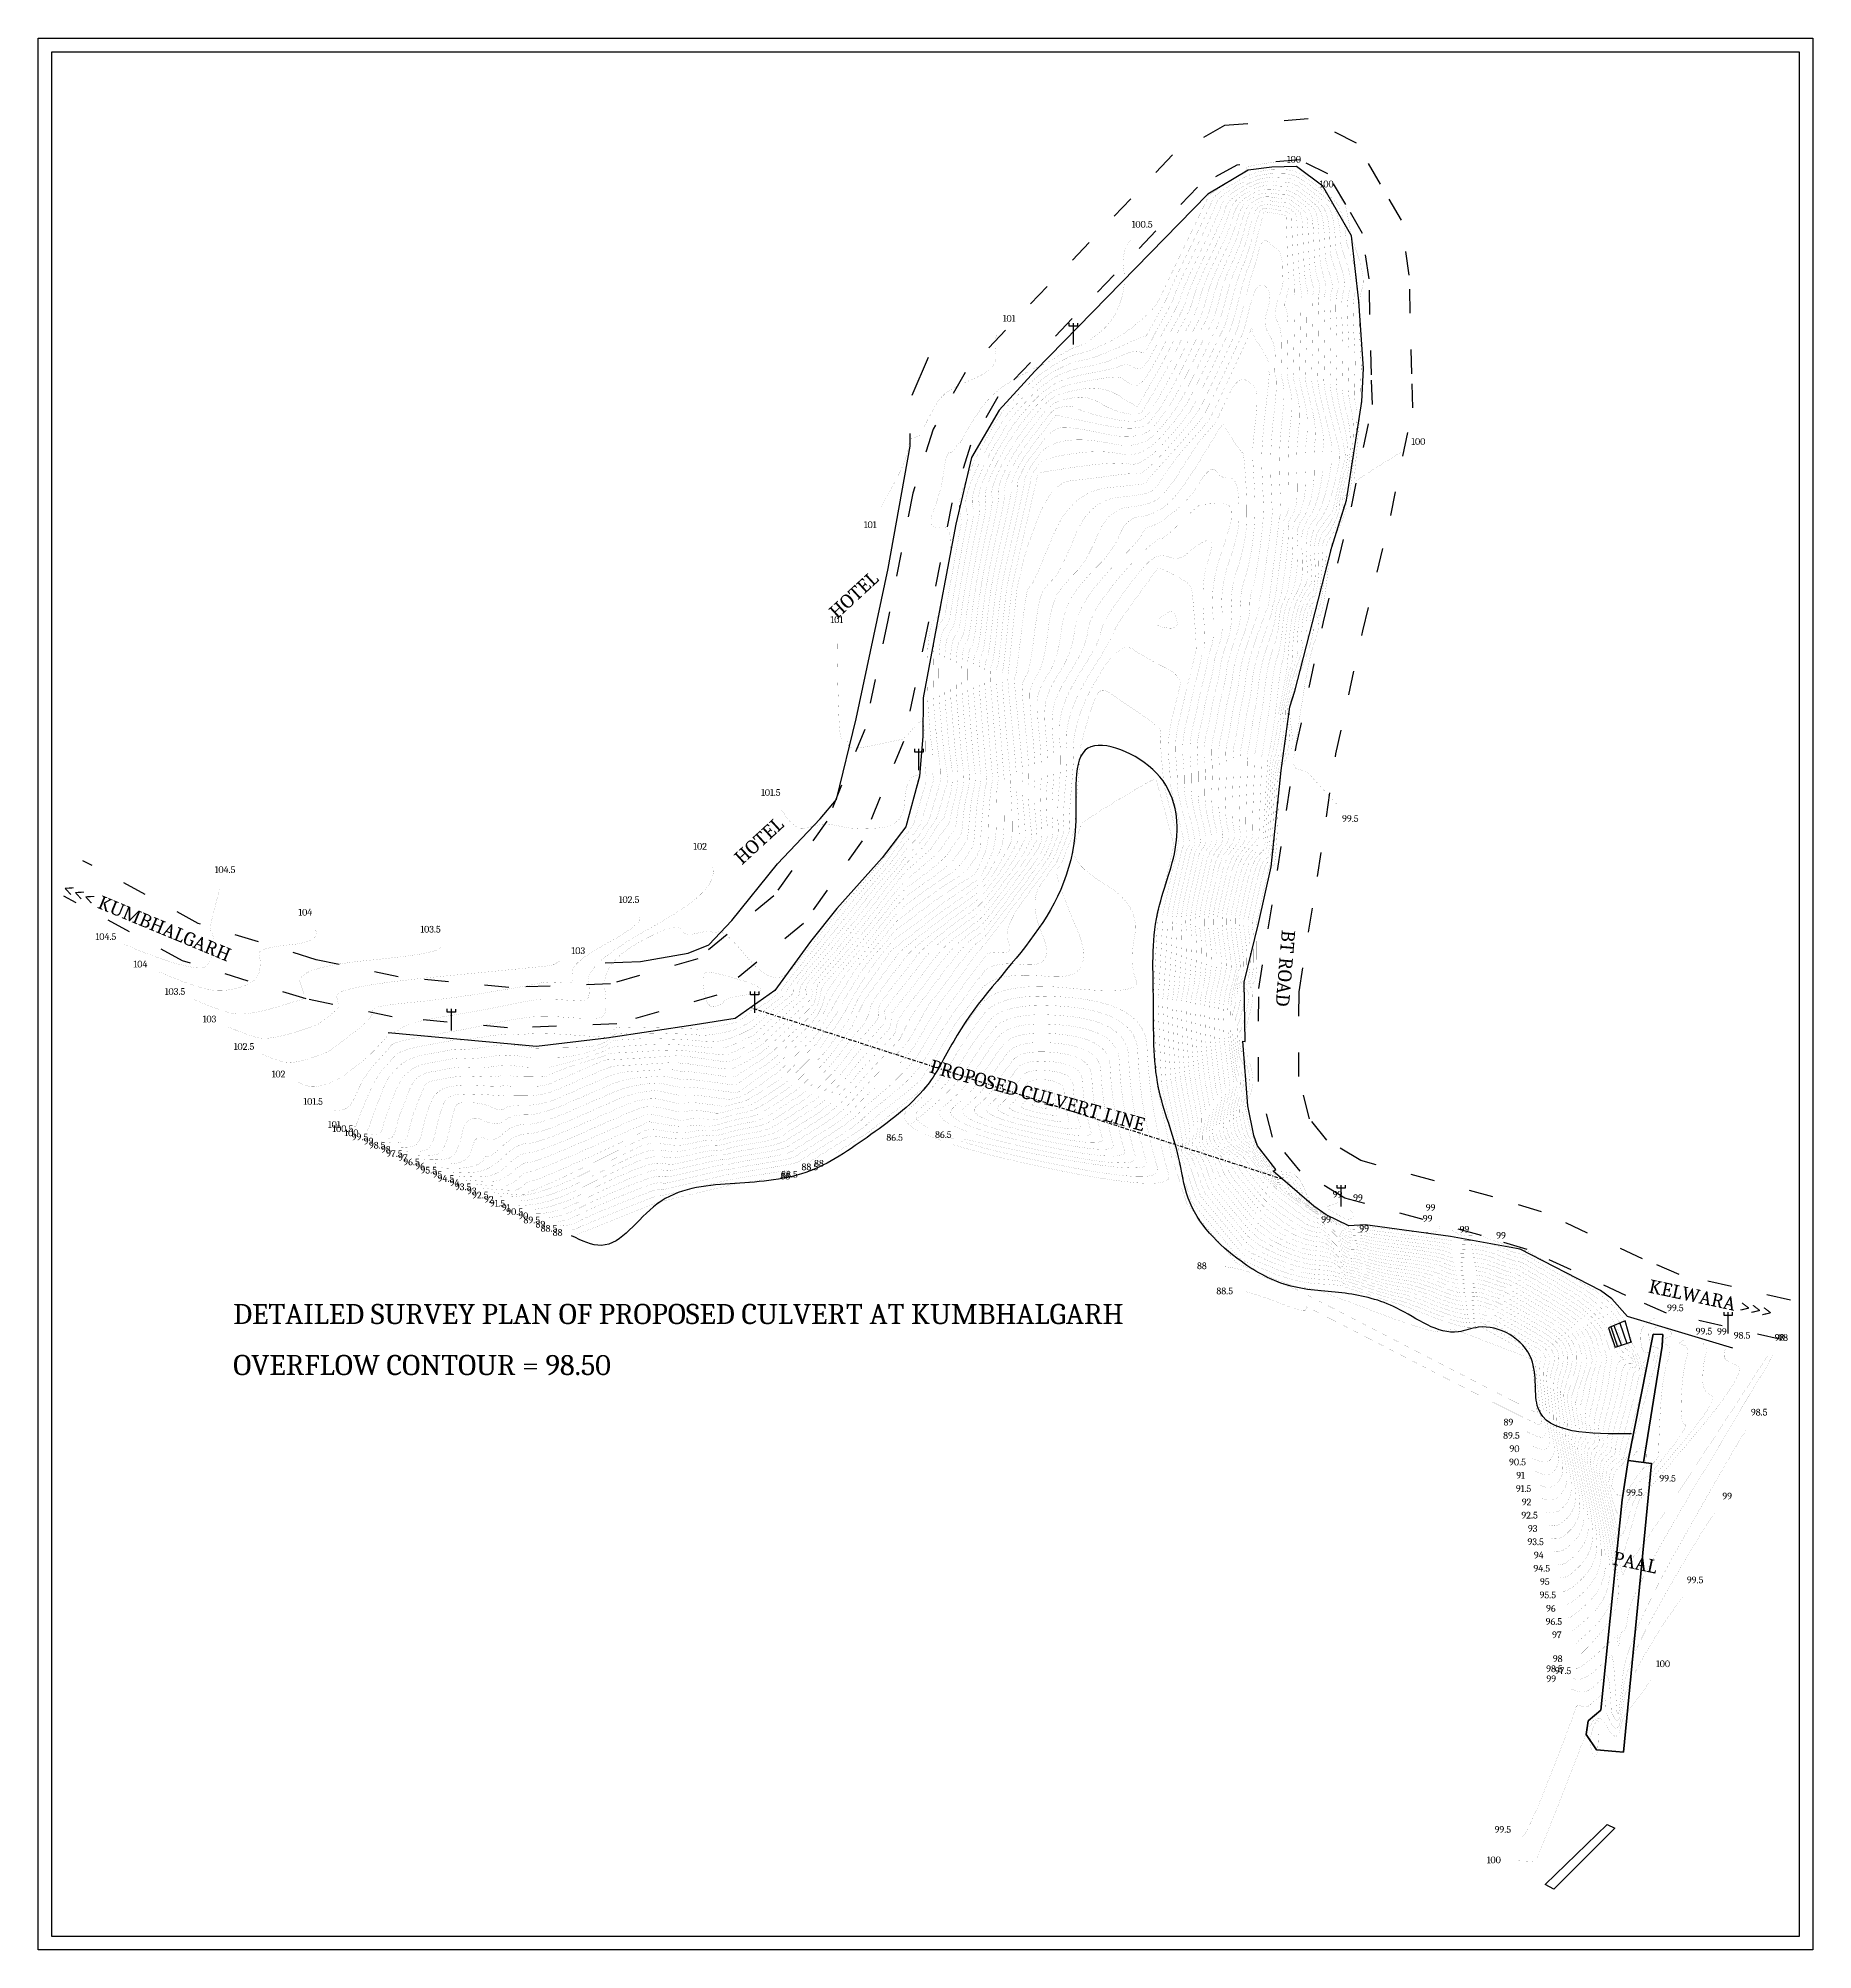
# Model space of a CAD drawing. Header units: inches. Extents: x 12 to 499, y -1 to 336.
# Drawn here: x 12 to 275.9, y -1.1 to 283.3 of the extents above; entities that cross this region are included whole.
import ezdxf
from ezdxf.enums import TextEntityAlignment as Align

# ---------------------------------------------------------------- set-up
doc = ezdxf.new("R2010")
doc.units = ezdxf.units.IN
doc.linetypes.add('ACAD_ISO03W100', pattern=[30, 12, -18])
doc.linetypes.add('BORDER', pattern=[1.75, 0.5, -0.25, 0.5, -0.25, 0, -0.25])
for name, color, linetype in [('Layer1', 5, 'Continuous'), ('Layer2', 1, 'Continuous'), ('PTS1-Cont-H', 7, 'Continuous'), ('STR-STR1', 7, 'Continuous')]:
    doc.layers.add(name, color=color, linetype=linetype)
doc.styles.get("Standard").update_dxf_attribs({"font": 'Cambria.ttf'})
doc.linetypes.add('CONTOUR0082.0', pattern='A,50,-0.2,0,["82",Standard,S=1,R=0,X=0,Y=-0.5],-2', length=52.2)
doc.linetypes.add('CONTOUR0082.5', pattern='A,50,-0.2,0,["82.5",Standard,S=1,R=0,X=0,Y=-0.5],-4', length=54.2)
doc.linetypes.add('CONTOUR0083.0', pattern='A,50,-0.2,0,["83",Standard,S=1,R=0,X=0,Y=-0.5],-2', length=52.2)
doc.linetypes.add('CONTOUR0083.5', pattern='A,50,-0.2,0,["83.5",Standard,S=1,R=0,X=0,Y=-0.5],-4', length=54.2)
doc.linetypes.add('CONTOUR0084.0', pattern='A,50,-0.2,0,["84",Standard,S=1,R=0,X=0,Y=-0.5],-2', length=52.2)
doc.linetypes.add('CONTOUR0084.5', pattern='A,50,-0.2,0,["84.5",Standard,S=1,R=0,X=0,Y=-0.5],-4', length=54.2)
doc.linetypes.add('CONTOUR0085.0', pattern='A,50,-0.2,0,["85",Standard,S=1,R=0,X=0,Y=-0.5],-2', length=52.2)
doc.linetypes.add('CONTOUR0085.5', pattern='A,50,-0.2,0,["85.5",Standard,S=1,R=0,X=0,Y=-0.5],-4', length=54.2)
doc.linetypes.add('CONTOUR0086.0', pattern='A,50,-0.2,0,["86",Standard,S=1,R=0,X=0,Y=-0.5],-2', length=52.2)
doc.linetypes.add('CONTOUR0086.5', pattern='A,50,-0.2,0,["86.5",Standard,S=1,R=0,X=0,Y=-0.5],-4', length=54.2)
doc.linetypes.add('CONTOUR0087.0', pattern='A,50,-0.2,0,["87",Standard,S=1,R=0,X=0,Y=-0.5],-2', length=52.2)
doc.linetypes.add('CONTOUR0087.5', pattern='A,50,-0.2,0,["87.5",Standard,S=1,R=0,X=0,Y=-0.5],-4', length=54.2)
doc.linetypes.add('CONTOUR0088.0', pattern='A,50,-0.2,0,["88",Standard,S=1,R=0,X=0,Y=-0.5],-2', length=52.2)
doc.linetypes.add('CONTOUR0088.5', pattern='A,50,-0.2,0,["88.5",Standard,S=1,R=0,X=0,Y=-0.5],-4', length=54.2)
doc.linetypes.add('CONTOUR0089.0', pattern='A,50,-0.2,0,["89",Standard,S=1,R=0,X=0,Y=-0.5],-2', length=52.2)
doc.linetypes.add('CONTOUR0089.5', pattern='A,50,-0.2,0,["89.5",Standard,S=1,R=0,X=0,Y=-0.5],-4', length=54.2)
doc.linetypes.add('CONTOUR0090.0', pattern='A,50,-0.2,0,["90",Standard,S=1,R=0,X=0,Y=-0.5],-2', length=52.2)
doc.linetypes.add('CONTOUR0090.5', pattern='A,50,-0.2,0,["90.5",Standard,S=1,R=0,X=0,Y=-0.5],-4', length=54.2)
doc.linetypes.add('CONTOUR0091.0', pattern='A,50,-0.2,0,["91",Standard,S=1,R=0,X=0,Y=-0.5],-2', length=52.2)
doc.linetypes.add('CONTOUR0091.5', pattern='A,50,-0.2,0,["91.5",Standard,S=1,R=0,X=0,Y=-0.5],-4', length=54.2)
doc.linetypes.add('CONTOUR0092.0', pattern='A,50,-0.2,0,["92",Standard,S=1,R=0,X=0,Y=-0.5],-2', length=52.2)
doc.linetypes.add('CONTOUR0092.5', pattern='A,50,-0.2,0,["92.5",Standard,S=1,R=0,X=0,Y=-0.5],-4', length=54.2)
doc.linetypes.add('CONTOUR0093.0', pattern='A,50,-0.2,0,["93",Standard,S=1,R=0,X=0,Y=-0.5],-2', length=52.2)
doc.linetypes.add('CONTOUR0093.5', pattern='A,50,-0.2,0,["93.5",Standard,S=1,R=0,X=0,Y=-0.5],-4', length=54.2)
doc.linetypes.add('CONTOUR0094.0', pattern='A,50,-0.2,0,["94",Standard,S=1,R=0,X=0,Y=-0.5],-2', length=52.2)
doc.linetypes.add('CONTOUR0094.5', pattern='A,50,-0.2,0,["94.5",Standard,S=1,R=0,X=0,Y=-0.5],-4', length=54.2)
doc.linetypes.add('CONTOUR0095.0', pattern='A,50,-0.2,0,["95",Standard,S=1,R=0,X=0,Y=-0.5],-2', length=52.2)
doc.linetypes.add('CONTOUR0095.5', pattern='A,50,-0.2,0,["95.5",Standard,S=1,R=0,X=0,Y=-0.5],-4', length=54.2)
doc.linetypes.add('CONTOUR0096.0', pattern='A,50,-0.2,0,["96",Standard,S=1,R=0,X=0,Y=-0.5],-2', length=52.2)
doc.linetypes.add('CONTOUR0096.5', pattern='A,50,-0.2,0,["96.5",Standard,S=1,R=0,X=0,Y=-0.5],-4', length=54.2)
doc.linetypes.add('CONTOUR0097.0', pattern='A,50,-0.2,0,["97",Standard,S=1,R=0,X=0,Y=-0.5],-2', length=52.2)
doc.linetypes.add('CONTOUR0097.5', pattern='A,50,-0.2,0,["97.5",Standard,S=1,R=0,X=0,Y=-0.5],-4', length=54.2)
doc.linetypes.add('CONTOUR0098.0', pattern='A,50,-0.2,0,["98",Standard,S=1,R=0,X=0,Y=-0.5],-2', length=52.2)
doc.linetypes.add('CONTOUR0098.5', pattern='A,50,-0.2,0,["98.5",Standard,S=1,R=0,X=0,Y=-0.5],-4', length=54.2)
doc.linetypes.add('CONTOUR0099.0', pattern='A,50,-0.2,0,["99",Standard,S=1,R=0,X=0,Y=-0.5],-2', length=52.2)
doc.linetypes.add('CONTOUR0099.5', pattern='A,50,-0.2,0,["99.5",Standard,S=1,R=0,X=0,Y=-0.5],-4', length=54.2)
doc.linetypes.add('CONTOUR0100.0', pattern='A,50,-0.2,0,["100",Standard,S=1,R=0,X=0,Y=-0.5],-3', length=53.2)
doc.linetypes.add('CONTOUR0100.5', pattern='A,50,-0.2,0,["100.5",Standard,S=1,R=0,X=0,Y=-0.5],-5', length=55.2)
doc.linetypes.add('CONTOUR0101.0', pattern='A,50,-0.2,0,["101",Standard,S=1,R=0,X=0,Y=-0.5],-3', length=53.2)
doc.linetypes.add('CONTOUR0101.5', pattern='A,50,-0.2,0,["101.5",Standard,S=1,R=0,X=0,Y=-0.5],-5', length=55.2)
doc.linetypes.add('CONTOUR0102.0', pattern='A,50,-0.2,0,["102",Standard,S=1,R=0,X=0,Y=-0.5],-3', length=53.2)
doc.linetypes.add('CONTOUR0102.5', pattern='A,50,-0.2,0,["102.5",Standard,S=1,R=0,X=0,Y=-0.5],-5', length=55.2)
doc.linetypes.add('CONTOUR0103.0', pattern='A,50,-0.2,0,["103",Standard,S=1,R=0,X=0,Y=-0.5],-3', length=53.2)
doc.linetypes.add('CONTOUR0103.5', pattern='A,50,-0.2,0,["103.5",Standard,S=1,R=0,X=0,Y=-0.5],-5', length=55.2)
doc.linetypes.add('CONTOUR0104.0', pattern='A,50,-0.2,0,["104",Standard,S=1,R=0,X=0,Y=-0.5],-3', length=53.2)
doc.linetypes.add('CONTOUR0104.5', pattern='A,50,-0.2,0,["104.5",Standard,S=1,R=0,X=0,Y=-0.5],-5', length=55.2)

msp = doc.modelspace()

# ---------------------------------------------------------------- texts
at = {"layer": 'PTS1-Cont-H', "color": 42}
for p in [(198.74, 265.31), (203.6, 261.64), (217.24, 223.32), (58.54, 120.47), (253.64, 41.47), (228.47, 12.29)]:
    msp.add_text('100', height=1, dxfattribs=at).set_placement(p, align=Align.MIDDLE)
at = {"layer": 'PTS1-Cont-H', "color": 43}
for p in [(176.16, 255.64), (57.26, 121.09)]:
    msp.add_text('100.5', height=1, dxfattribs=at).set_placement(p, align=Align.MIDDLE)
at = {"layer": 'PTS1-Cont-H', "color": 44}
for p in [(156.37, 241.63), (135.7, 210.94), (130.74, 196.82), (55.98, 121.7)]:
    msp.add_text('101', height=1, dxfattribs=at).set_placement(p, align=Align.MIDDLE)
at = {"layer": 'PTS1-Cont-H', "color": 45}
for p in [(120.93, 171.1), (52.85, 125.13)]:
    msp.add_text('101.5', height=1, dxfattribs=at).set_placement(p, align=Align.MIDDLE)
at = {"layer": 'PTS1-Cont-H', "color": 41}
for p in [(207.12, 167.22), (59.81, 119.85), (255.47, 94.42), (259.72, 90.95), (254.32, 69.07), (249.39, 66.94), (258.41, 53.94), (229.81, 16.82)]:
    msp.add_text('99.5', height=1, dxfattribs=at).set_placement(p, align=Align.MIDDLE)
at = {"layer": 'PTS1-Cont-H', "color": 46}
for p in [(110.41, 163.1), (47.71, 129.22)]:
    msp.add_text('102', height=1, dxfattribs=at).set_placement(p, align=Align.MIDDLE)
at = {"layer": 'PTS1-Cont-H', "color": 51}
for p in [(39.74, 159.62), (22.02, 149.67)]:
    msp.add_text('104.5', height=1, dxfattribs=at).set_placement(p, align=Align.MIDDLE)
at = {"layer": 'PTS1-Cont-H', "color": 50}
for p in [(51.68, 153.29), (27.16, 145.58)]:
    msp.add_text('104', height=1, dxfattribs=at).set_placement(p, align=Align.MIDDLE)
at = {"layer": 'PTS1-Cont-H', "color": 47}
for p in [(99.84, 155.17), (42.57, 133.31)]:
    msp.add_text('102.5', height=1, dxfattribs=at).set_placement(p, align=Align.MIDDLE)
at = {"layer": 'PTS1-Cont-H', "color": 49}
for p in [(70.31, 150.76), (32.3, 141.49)]:
    msp.add_text('103.5', height=1, dxfattribs=at).set_placement(p, align=Align.MIDDLE)
at = {"layer": 'PTS1-Cont-H', "color": 48}
for p in [(92.29, 147.57), (37.43, 137.4)]:
    msp.add_text('103', height=1, dxfattribs=at).set_placement(p, align=Align.MIDDLE)
at = {"layer": 'PTS1-Cont-H', "color": 40}
for p in [(61.09, 119.23), (205.21, 111.32), (208.26, 110.8), (203.52, 107.56), (218.62, 107.72), (219.06, 109.34), (209.18, 106.2), (224.1, 106.11), (229.54, 105.2), (262.39, 90.89), (263.18, 66.42), (237.01, 39.23)]:
    msp.add_text('99', height=1, dxfattribs=at).set_placement(p, align=Align.MIDDLE)
at = {"layer": 'PTS1-Cont-H', "color": 15}
for p in [(139.34, 119.79), (146.58, 120.21)]:
    msp.add_text('86.5', height=1, dxfattribs=at).set_placement(p, align=Align.MIDDLE)
at = {"layer": 'PTS1-Cont-H', "color": 39}
for p in [(62.37, 118.62), (265.39, 90.34), (267.94, 78.9), (237.49, 40.72)]:
    msp.add_text('98.5', height=1, dxfattribs=at).set_placement(p, align=Align.MIDDLE)
at = {"layer": 'PTS1-Cont-H', "color": 38}
for p in [(63.65, 118), (270.97, 90.03), (271.51, 90), (237.97, 42.22)]:
    msp.add_text('98', height=1, dxfattribs=at).set_placement(p, align=Align.MIDDLE)
at = {"layer": 'PTS1-Cont-H', "color": 37}
for p in [(64.93, 117.38), (238.76, 40.43)]:
    msp.add_text('97.5', height=1, dxfattribs=at).set_placement(p, align=Align.MIDDLE)
at = {"layer": 'PTS1-Cont-H', "color": 36}
for p in [(66.2, 116.76), (237.85, 45.78)]:
    msp.add_text('97', height=1, dxfattribs=at).set_placement(p, align=Align.MIDDLE)
at = {"layer": 'PTS1-Cont-H', "color": 35}
for p in [(67.48, 116.14), (237.4, 47.76)]:
    msp.add_text('96.5', height=1, dxfattribs=at).set_placement(p, align=Align.MIDDLE)
at = {"layer": 'PTS1-Cont-H', "color": 34}
for p in [(68.76, 115.52), (236.95, 49.73)]:
    msp.add_text('96', height=1, dxfattribs=at).set_placement(p, align=Align.MIDDLE)
at = {"layer": 'PTS1-Cont-H', "color": 33}
for p in [(70.04, 114.91), (236.5, 51.71)]:
    msp.add_text('95.5', height=1, dxfattribs=at).set_placement(p, align=Align.MIDDLE)
at = {"layer": 'PTS1-Cont-H', "color": 32}
for p in [(71.32, 114.29), (236.05, 53.69)]:
    msp.add_text('95', height=1, dxfattribs=at).set_placement(p, align=Align.MIDDLE)
at = {"layer": 'PTS1-Cont-H', "color": 31}
for p in [(72.59, 113.67), (235.6, 55.67)]:
    msp.add_text('94.5', height=1, dxfattribs=at).set_placement(p, align=Align.MIDDLE)
at = {"layer": 'PTS1-Cont-H', "color": 18}
for p in [(123.08, 114.03), (128.08, 115.94), (89.21, 105.64), (185.04, 100.68)]:
    msp.add_text('88', height=1, dxfattribs=at).set_placement(p, align=Align.MIDDLE)
at = {"layer": 'PTS1-Cont-H', "color": 19}
for p in [(123.69, 114.28), (126.73, 115.4), (87.93, 106.25), (188.44, 96.94)]:
    msp.add_text('88.5', height=1, dxfattribs=at).set_placement(p, align=Align.MIDDLE)
at = {"layer": 'PTS1-Cont-H', "color": 30}
for p in [(73.87, 113.05), (235.15, 57.64)]:
    msp.add_text('94', height=1, dxfattribs=at).set_placement(p, align=Align.MIDDLE)
at = {"layer": 'PTS1-Cont-H', "color": 29}
for p in [(75.15, 112.43), (234.69, 59.62)]:
    msp.add_text('93.5', height=1, dxfattribs=at).set_placement(p, align=Align.MIDDLE)
at = {"layer": 'PTS1-Cont-H', "color": 28}
for p in [(76.43, 111.82), (234.24, 61.6)]:
    msp.add_text('93', height=1, dxfattribs=at).set_placement(p, align=Align.MIDDLE)
at = {"layer": 'PTS1-Cont-H', "color": 27}
for p in [(77.71, 111.2), (233.79, 63.58)]:
    msp.add_text('92.5', height=1, dxfattribs=at).set_placement(p, align=Align.MIDDLE)
at = {"layer": 'PTS1-Cont-H', "color": 26}
for p in [(78.98, 110.58), (233.34, 65.55)]:
    msp.add_text('92', height=1, dxfattribs=at).set_placement(p, align=Align.MIDDLE)
at = {"layer": 'PTS1-Cont-H', "color": 25}
for p in [(80.26, 109.96), (232.89, 67.53)]:
    msp.add_text('91.5', height=1, dxfattribs=at).set_placement(p, align=Align.MIDDLE)
at = {"layer": 'PTS1-Cont-H', "color": 24}
for p in [(81.54, 109.34), (232.44, 69.51)]:
    msp.add_text('91', height=1, dxfattribs=at).set_placement(p, align=Align.MIDDLE)
at = {"layer": 'PTS1-Cont-H', "color": 23}
for p in [(82.82, 108.73), (231.99, 71.49)]:
    msp.add_text('90.5', height=1, dxfattribs=at).set_placement(p, align=Align.MIDDLE)
at = {"layer": 'PTS1-Cont-H', "color": 22}
for p in [(84.1, 108.11), (231.54, 73.46)]:
    msp.add_text('90', height=1, dxfattribs=at).set_placement(p, align=Align.MIDDLE)
at = {"layer": 'PTS1-Cont-H', "color": 21}
for p in [(85.37, 107.49), (231.09, 75.44)]:
    msp.add_text('89.5', height=1, dxfattribs=at).set_placement(p, align=Align.MIDDLE)
at = {"layer": 'PTS1-Cont-H', "color": 20}
for p in [(86.65, 106.87), (230.64, 77.42)]:
    msp.add_text('89', height=1, dxfattribs=at).set_placement(p, align=Align.MIDDLE)
at = {"layer": 'STR-STR1'}
for s, rotation, p in [('HOTEL', 42.5586, (130.74, 196.82)), ('HOTEL', 42.5586, (116.63, 160.26)), ('<<< KUMBHALGARH', 337.4509, (15.41, 156.15, 97.97)), ('BT ROAD', 265.3086, (196.94, 150.7)), ('PROPOSED CULVERT LINE', 344.5328, (144.38, 129.49, 86.5)), ('KELWARA >>>', 347.9136, (251.37, 96.73)), ('PAAL', 347.9136, (246.01, 56.27))]:
    msp.add_text(s, height=2, rotation=rotation, dxfattribs=at).set_placement(p)
for s, p in [('DETAILED SURVEY PLAN OF PROPOSED CULVERT AT KUMBHALGARH', (40.95, 92.01, 97.97)), ('OVERFLOW CONTOUR = 98.50', (40.95, 84.42, 97.97))]:
    msp.add_text(s, height=3, dxfattribs=at).set_placement(p)

# ---------------------------------------------------------------- linework, layer by layer
at = {"layer": 'Layer1', "color": 6, "linetype": 'ACAD_ISO03W100', "lineweight": 30, "ltscale": 0.3, "elevation": 97.97}
for points in [[(272.58, 95.55), (256.04, 99.38), (250.58, 101.73), (235.58, 108.72), (228.33, 110.95), (208.68, 116.34), (203.64, 119.36), (201.04, 122.57), (199.44, 128.84), (199.5, 141.44), (202.23, 158.6), (204.97, 176.86), (208.97, 195.15), (213.14, 212.31), (216.43, 228.33), (216.26, 233.41), (215.9, 248.05), (214.72, 256.26), (211.63, 261.6), (208.03, 267.71), (200.85, 271.33), (188.42, 270.32), (180.67, 265.96), (149.84, 233.58), (145.09, 225.17), (142.03, 215.64), (138.31, 196.73), (134.89, 180.49), (129.25, 166.83), (121.35, 155.73), (110.05, 146.37), (97.09, 142.63), (81.94, 142.08), (65.51, 143.66), (53.3, 146.22), (35.76, 151.61), (18.61, 160.96)], [(271.22, 89.7), (254.17, 93.66), (248.12, 96.26), (233.42, 103.11), (226.66, 105.19), (206.31, 110.77), (199.65, 114.75), (195.55, 119.82), (193.44, 128.1), (193.5, 141.93), (196.3, 159.52), (199.07, 177.95), (203.13, 196.5), (207.28, 213.62), (210.41, 228.84), (210.27, 233.24), (209.91, 247.55), (208.95, 254.26), (206.45, 258.57), (203.76, 263.14), (199.65, 265.21), (190.22, 264.44), (184.39, 261.17), (154.69, 229.98), (150.61, 222.76), (147.85, 214.14), (144.19, 195.53), (140.65, 178.71), (134.53, 163.91), (125.78, 151.61), (112.91, 140.95), (98.04, 136.67), (81.76, 136.07), (64.6, 137.72), (51.8, 140.41), (33.42, 146.06), (15.74, 155.69)]]:
    msp.add_lwpolyline(points, dxfattribs=at)
at = {"layer": 'Layer1', "lineweight": 30}
for points, elevation in [([(141.93, 230.24), (144.4, 235.85)], 101.32), ([(96.28, 145.74), (101.52, 145.98), (108.65, 147.19), (111.68, 148.46), (115.12, 152.07), (121.92, 160.49), (128.28, 167.16), (130.68, 170.05), (133.64, 182.06), (138.36, 204.45), (141.66, 222.65), (141.64, 224.52)], 101.37)]:
    msp.add_lwpolyline(points, dxfattribs=dict(at, elevation=elevation))
at = {"layer": 'Layer2', "lineweight": 30}
for points, elevation in [([(264, 88.43), (248.37, 93.14), (246.03, 95.76), (244.32, 97), (232.38, 103.17), (222, 105.02), (209.35, 106.79), (206.9, 106.65), (203.55, 108.26), (201.68, 109.58), (195.66, 114.76), (196.03, 115), (193.32, 118.52), (192.79, 120.08), (191.87, 124.49), (191.15, 134.1), (191.47, 134.05), (191.33, 142.9), (193.45, 151.61), (195.35, 160.02), (196.86, 174.36), (198.12, 183.87), (198.86, 186.17), (201.87, 197.91), (204.36, 207.58), (206.56, 214.61), (208.85, 229.29), (209.07, 234.21), (208.4, 244.21), (207.31, 253.9), (203.05, 261.29), (199.12, 264.22), (195.46, 264.13), (191.92, 263.7), (185.91, 260.14), (160.19, 233.81), (154.87, 228), (150.78, 220.92), (148.43, 211.02), (145.94, 197.95), (143.59, 185.2), (143.52, 179.44), (143.06, 173.53), (141, 166), (137.49, 161.37), (130.73, 153.84), (126.81, 148.92), (121.51, 141.65), (115.63, 137.47), (109.65, 136.52), (96.5, 134.56), (86.06, 133.32), (63.99, 135.35)], 98.3), ([(248.91, 89.34), (248, 92.49), (245.52, 91.45)], 98.97), ([(245.52, 91.45), (246.51, 88.52)], 97.1), ([(245.85, 91.59), (246.85, 88.64)], 98.97), ([(246.34, 91.8), (247.45, 88.84)], 98.97), ([(247.22, 92.16), (248.25, 89.11)], 98.97), ([(248.91, 89.34), (246.51, 88.52)], 98.97)]:
    msp.add_lwpolyline(points, dxfattribs=dict(at, elevation=elevation))
at = {"layer": 'Layer2', "color": 7, "lineweight": 30}
for points, elevation in [([(166.55, 240.93), (166.55, 240.46), (165.32, 240.46), (165.32, 240.95)], 1.91), ([(165.95, 237.77), (165.95, 240.95)], 100.72), ([(143.56, 177.59), (143.56, 177.12), (142.33, 177.12), (142.33, 177.61)], 2.58), ([(142.95, 174.42), (142.95, 177.61)], 101.39), ([(119.15, 141.47), (119.15, 140.99), (117.92, 140.99), (117.92, 141.49)], 2.08), ([(118.54, 138.3), (118.54, 141.49)], 100.89), ([(74.02, 138.88), (74.02, 138.41), (72.8, 138.41), (72.8, 138.9)], 2.75), ([(73.42, 135.71), (73.42, 138.9)], 101.56), ([(206.38, 112.68), (206.38, 112.21), (205.15, 112.21), (205.15, 112.7)], -0.31), ([(205.78, 109.52), (205.78, 112.7)], 98.5), ([(263.34, 90.6), (263.34, 93.79)], 98.81)]:
    msp.add_lwpolyline(points, dxfattribs=dict(at, elevation=elevation))
at = {"layer": 'Layer2', "linetype": 'BORDER', "lineweight": 30, "elevation": 99.35}
msp.add_lwpolyline([(197.07, 113.55), (117.9, 139.08)], dxfattribs=at)
at = {"layer": 'Layer2', "color": 7, "lineweight": 30}
msp.add_lwpolyline([(263.94, 93.77), (263.94, 93.3), (262.71, 93.3), (262.71, 93.79)], dxfattribs=at)
at = {"layer": 'Layer2', "color": 5, "lineweight": 35, "elevation": 100.43}
for points in [[(248.45, 71.74), (252.19, 90.51), (253.6, 90.46), (253.51, 88.73), (250.73, 71.44)], [(247.76, 28.32), (251.91, 71.28), (248.45, 71.74), (247.57, 65.84), (244.39, 34.59), (242.51, 32.97), (242.2, 30.93), (243.74, 28.69), (246.6, 28.4), (247.76, 28.32)]]:
    msp.add_lwpolyline(points, dxfattribs=at)
at = {"layer": 'Layer2', "elevation": 100.47}
msp.add_lwpolyline([(236.13, 8.61), (245.33, 17.58), (246.49, 16.99), (237.38, 7.93), (236.13, 8.61)], dxfattribs=at)
at = {"layer": 'Layer2', "color": 3, "lineweight": 30}
msp.add_spline([(248.97, 75.67), (235.04, 79.51), (234.06, 86.8), (226.15, 91.54), (223.21, 90.86), (214.02, 94.4), (206.37, 96.59), (198.27, 97.66), (190.88, 101.35), (183.01, 110.76), (181.58, 116.83), (178.6, 127.18), (177.84, 140.06), (178.44, 153.09), (181.19, 163.3), (178.28, 174), (168.09, 177.7), (166.24, 166.07), (148.64, 135.01), (144.47, 127.93), (135.82, 120.21), (126.13, 114.58), (114.86, 112.88), (103.99, 109.87), (95.73, 103.72), (91.28, 105.16)], degree=3, dxfattribs=at)
msp.add_spline([(248.97, 75.67), (235.04, 79.51), (234.06, 86.8), (226.15, 91.54), (223.21, 90.86), (214.02, 94.4), (206.37, 96.59), (198.27, 97.66), (190.88, 101.35), (183.01, 110.76), (181.58, 116.83), (178.6, 127.18), (177.84, 140.06), (178.44, 153.09), (181.19, 163.3), (178.28, 174), (168.09, 177.7), (166.24, 166.07), (148.64, 135.01), (144.47, 127.93), (135.82, 120.21), (126.13, 114.58), (114.86, 112.88), (103.99, 109.87), (95.73, 103.72), (91.28, 105.16)], degree=3, dxfattribs=at)
at = {"layer": 'PTS1-Cont-H', "color": 42, "linetype": 'CONTOUR0100.0', "const_width": 0.01, "flags": 128}
for points in [[(61.53, 120.22), (61.61, 120.22), (61.7, 120.21), (61.78, 120.21), (61.86, 120.21), (61.93, 120.2), (62.01, 120.2), (62.08, 120.2), (62.15, 120.21), (62.21, 120.21), (62.28, 120.21), (62.34, 120.22), (62.4, 120.23), (62.45, 120.23), (62.51, 120.24), (62.56, 120.25), (62.61, 120.26), (62.66, 120.28), (62.7, 120.3), (62.75, 120.33), (62.79, 120.37), (62.84, 120.41), (62.88, 120.46), (62.92, 120.52), (62.96, 120.59), (62.99, 120.66), (63.03, 120.74), (63.06, 120.82), (63.1, 120.92), (63.13, 121.02), (63.16, 121.13), (63.19, 121.24), (63.22, 121.36), (63.25, 121.49), (63.28, 121.61), (63.31, 121.74), (63.34, 121.87), (63.37, 121.99), (63.41, 122.12), (63.45, 122.25), (63.49, 122.37), (63.53, 122.5), (63.57, 122.63), (63.61, 122.75), (63.66, 122.88), (63.71, 123.01), (63.75, 123.14), (63.8, 123.26), (63.86, 123.39), (63.91, 123.52), (63.97, 123.66), (64.02, 123.81), (64.08, 123.96), (64.15, 124.12), (64.21, 124.29), (64.28, 124.46), (64.35, 124.65), (64.42, 124.83), (64.49, 125.03), (64.57, 125.23), (64.65, 125.45), (64.73, 125.66), (64.81, 125.89), (64.9, 126.12), (64.98, 126.36), (65.07, 126.6), (65.17, 126.83), (65.27, 127.06), (65.37, 127.28), (65.47, 127.49), (65.58, 127.7), (65.69, 127.9), (65.81, 128.09), (65.93, 128.28), (66.05, 128.46), (66.17, 128.63), (66.3, 128.79), (66.44, 128.95), (66.57, 129.11), (66.71, 129.25), (66.86, 129.39), (67.01, 129.52), (67.16, 129.65), (67.32, 129.77), (67.49, 129.88), (67.67, 129.99), (67.84, 130.1), (68.03, 130.2), (68.22, 130.29), (68.42, 130.37), (68.62, 130.46), (68.83, 130.53), (69.05, 130.6), (69.27, 130.66), (69.5, 130.72), (69.74, 130.77), (69.98, 130.82), (70.22, 130.86), (70.45, 130.91), (70.68, 130.95), (70.9, 130.99), (71.11, 131.03), (71.32, 131.07), (71.52, 131.1), (71.72, 131.14), (71.9, 131.17), (72.08, 131.21), (72.26, 131.24), (72.43, 131.27), (72.59, 131.3), (72.74, 131.33), (72.89, 131.36), (73.04, 131.39), (73.18, 131.41), (73.32, 131.44), (73.46, 131.46), (73.61, 131.48), (73.76, 131.49), (73.91, 131.51), (74.06, 131.52), (74.22, 131.53), (74.38, 131.54), (74.54, 131.54), (74.7, 131.54), (74.86, 131.54), (75.03, 131.54), (75.2, 131.54), (75.37, 131.53), (75.54, 131.52), (75.72, 131.51), (75.91, 131.51), (76.1, 131.51), (76.3, 131.51), (76.51, 131.52), (76.72, 131.53), (76.94, 131.54), (77.17, 131.56), (77.41, 131.58), (77.66, 131.6), (77.91, 131.63), (78.17, 131.66), (78.43, 131.69), (78.71, 131.73), (78.99, 131.77), (79.28, 131.81), (79.57, 131.86), (79.85, 131.9), (80.13, 131.93), (80.4, 131.96), (80.67, 131.98), (80.94, 132), (81.2, 132.01), (81.45, 132.02), (81.7, 132.03), (81.94, 132.03), (82.18, 132.02), (82.41, 132.01), (82.64, 131.99), (82.86, 131.97), (83.08, 131.94), (83.3, 131.91), (83.5, 131.88), (83.7, 131.85), (83.9, 131.82), (84.09, 131.79), (84.27, 131.77), (84.44, 131.75), (84.61, 131.73), (84.77, 131.71), (84.93, 131.69), (85.08, 131.68), (85.22, 131.67), (85.36, 131.66), (85.49, 131.65), (85.61, 131.64), (85.73, 131.64), (85.84, 131.64), (85.95, 131.64), (86.07, 131.64), (86.21, 131.64), (86.35, 131.64), (86.51, 131.64), (86.68, 131.64), (86.85, 131.64), (87.04, 131.64), (87.24, 131.64), (87.45, 131.65), (87.67, 131.65), (87.91, 131.65), (88.15, 131.65), (88.4, 131.66), (88.67, 131.66), (88.94, 131.66), (89.22, 131.67), (89.51, 131.68), (89.8, 131.7), (90.09, 131.72), (90.38, 131.75), (90.68, 131.79), (90.98, 131.83), (91.28, 131.88), (91.59, 131.93), (91.9, 131.99), (92.21, 132.06), (92.52, 132.13), (92.84, 132.21), (93.16, 132.29), (93.48, 132.38), (93.81, 132.48), (94.13, 132.57), (94.43, 132.67), (94.72, 132.76), (94.98, 132.85), (95.23, 132.94), (95.47, 133.02), (95.68, 133.11), (95.88, 133.19), (96.06, 133.27), (96.23, 133.34), (96.37, 133.41), (96.5, 133.49), (96.62, 133.55), (96.71, 133.62), (96.79, 133.68), (96.85, 133.74), (96.91, 133.8), (96.97, 133.86), (97.03, 133.91), (97.1, 133.96), (97.18, 134), (97.26, 134.04), (97.35, 134.08), (97.44, 134.12), (97.54, 134.15), (97.64, 134.18), (97.75, 134.2), (97.86, 134.22), (97.98, 134.24), (98.11, 134.26), (98.24, 134.27), (98.37, 134.28), (98.51, 134.28), (98.65, 134.29), (98.8, 134.3), (98.94, 134.31), (99.09, 134.31), (99.24, 134.32), (99.39, 134.33), (99.54, 134.34), (99.69, 134.35), (99.85, 134.36), (100.01, 134.37), (100.17, 134.38), (100.33, 134.39), (100.49, 134.4), (100.66, 134.41), (100.82, 134.42), (101, 134.43), (101.19, 134.44), (101.4, 134.45), (101.62, 134.46), (101.85, 134.46), (102.1, 134.47), (102.36, 134.47), (102.64, 134.47), (102.94, 134.47), (103.25, 134.47), (103.57, 134.47), (103.91, 134.46), (104.26, 134.46), (104.63, 134.45), (105.01, 134.44), (105.41, 134.43), (105.81, 134.42), (106.19, 134.41), (106.57, 134.4), (106.93, 134.38), (107.29, 134.37), (107.63, 134.35), (107.96, 134.34), (108.28, 134.32), (108.58, 134.3), (108.88, 134.28), (109.16, 134.26), (109.43, 134.24), (109.69, 134.21), (109.94, 134.19), (110.18, 134.16), (110.4, 134.14), (110.62, 134.11), (110.84, 134.09), (111.05, 134.08), (111.26, 134.06), (111.47, 134.05), (111.67, 134.05), (111.88, 134.04), (112.07, 134.04), (112.27, 134.05), (112.47, 134.06), (112.66, 134.07), (112.85, 134.08), (113.03, 134.1), (113.22, 134.13), (113.4, 134.15), (113.57, 134.18), (113.75, 134.22), (113.93, 134.26), (114.11, 134.3), (114.29, 134.34), (114.46, 134.39), (114.64, 134.44), (114.82, 134.5), (115.01, 134.56), (115.19, 134.62), (115.37, 134.69), (115.55, 134.76), (115.73, 134.84), (115.92, 134.92), (116.1, 135), (116.29, 135.08), (116.47, 135.17), (116.65, 135.26), (116.82, 135.35), (116.98, 135.43), (117.13, 135.5), (117.26, 135.57), (117.39, 135.63), (117.5, 135.69), (117.61, 135.74), (117.7, 135.78), (117.78, 135.83), (117.85, 135.86), (117.91, 135.89), (117.96, 135.92), (118, 135.94), (118.03, 135.95), (118.05, 135.96), (118.06, 135.98), (118.1, 136), (118.15, 136.04), (118.21, 136.09), (118.28, 136.16), (118.38, 136.23), (118.48, 136.32), (118.6, 136.43), (118.74, 136.54), (118.89, 136.67), (119.05, 136.81), (119.23, 136.97), (119.42, 137.13), (119.63, 137.31), (119.85, 137.5), (120.09, 137.71), (120.33, 137.92), (120.56, 138.12), (120.79, 138.32), (121.01, 138.51), (121.23, 138.69), (121.44, 138.87), (121.64, 139.04), (121.84, 139.2), (122.04, 139.36), (122.22, 139.52), (122.4, 139.66), (122.58, 139.8), (122.75, 139.94), (122.91, 140.07), (123.07, 140.19), (123.22, 140.31), (123.36, 140.42), (123.49, 140.52), (123.61, 140.63), (123.73, 140.73), (123.83, 140.82), (123.92, 140.91), (124, 141), (124.08, 141.08), (124.14, 141.16), (124.19, 141.23), (124.24, 141.3), (124.27, 141.37), (124.29, 141.43), (124.3, 141.49), (124.31, 141.54), (124.3, 141.59), (124.3, 141.64), (124.3, 141.71), (124.32, 141.79), (124.36, 141.88), (124.4, 141.98), (124.46, 142.1), (124.54, 142.22), (124.62, 142.36), (124.72, 142.52), (124.84, 142.68), (124.96, 142.86), (125.1, 143.05), (125.25, 143.25), (125.42, 143.46), (125.59, 143.69), (125.78, 143.92), (125.98, 144.16), (126.17, 144.4), (126.35, 144.62), (126.53, 144.84), (126.7, 145.04), (126.86, 145.25), (127.02, 145.44), (127.18, 145.62), (127.33, 145.8), (127.47, 145.97), (127.61, 146.13), (127.74, 146.28), (127.86, 146.43), (127.98, 146.57), (128.1, 146.7), (128.21, 146.82), (128.31, 146.94), (128.42, 147.07), (128.54, 147.2), (128.66, 147.34), (128.78, 147.48), (128.91, 147.63), (129.04, 147.79), (129.17, 147.95), (129.31, 148.12), (129.46, 148.29), (129.6, 148.47), (129.75, 148.65), (129.91, 148.85), (130.06, 149.04), (130.23, 149.24), (130.39, 149.45), (130.56, 149.66), (130.72, 149.86), (130.87, 150.04), (131.01, 150.22), (131.15, 150.4), (131.28, 150.56), (131.41, 150.71), (131.53, 150.86), (131.64, 150.99), (131.75, 151.12), (131.85, 151.24), (131.94, 151.35), (132.03, 151.45), (132.11, 151.54), (132.18, 151.62), (132.25, 151.7), (132.32, 151.77), (132.4, 151.87), (132.49, 151.97), (132.59, 152.1), (132.71, 152.24), (132.84, 152.39), (132.97, 152.56), (133.12, 152.74), (133.28, 152.94), (133.45, 153.15), (133.63, 153.38), (133.82, 153.63), (134.03, 153.89), (134.24, 154.16), (134.47, 154.45), (134.71, 154.76), (134.95, 155.07), (135.19, 155.37), (135.42, 155.67), (135.65, 155.96), (135.87, 156.24), (136.09, 156.51), (136.31, 156.78), (136.52, 157.04), (136.73, 157.29), (136.93, 157.54), (137.13, 157.77), (137.32, 158), (137.51, 158.23), (137.7, 158.45), (137.88, 158.66), (138.06, 158.86), (138.23, 159.06), (138.4, 159.25), (138.56, 159.44), (138.72, 159.63), (138.87, 159.81), (139.02, 159.99), (139.16, 160.16), (139.3, 160.33), (139.43, 160.5), (139.56, 160.67), (139.68, 160.83), (139.8, 160.98), (139.91, 161.14), (140.02, 161.29), (140.12, 161.43), (140.22, 161.58), (140.31, 161.71), (140.41, 161.85), (140.51, 161.99), (140.61, 162.12), (140.7, 162.24), (140.8, 162.37), (140.9, 162.49), (141.01, 162.61), (141.11, 162.73), (141.21, 162.85), (141.32, 162.96), (141.42, 163.07), (141.53, 163.18), (141.63, 163.28), (141.74, 163.38), (141.85, 163.48), (141.96, 163.58), (142.06, 163.67), (142.16, 163.77), (142.26, 163.87), (142.36, 163.97), (142.45, 164.07), (142.54, 164.17), (142.63, 164.27), (142.71, 164.37), (142.79, 164.48), (142.87, 164.58), (142.94, 164.68), (143.01, 164.78), (143.08, 164.89), (143.15, 164.99), (143.21, 165.09), (143.27, 165.2), (143.33, 165.3), (143.39, 165.39), (143.45, 165.49), (143.5, 165.58), (143.56, 165.66), (143.61, 165.75), (143.67, 165.83), (143.72, 165.91), (143.77, 165.98), (143.82, 166.05), (143.87, 166.12), (143.92, 166.19), (143.97, 166.25), (144.01, 166.31), (144.06, 166.36), (144.1, 166.42), (144.15, 166.49), (144.19, 166.57), (144.24, 166.65), (144.29, 166.74), (144.34, 166.85), (144.39, 166.96), (144.44, 167.08), (144.49, 167.21), (144.54, 167.34), (144.59, 167.49), (144.65, 167.64), (144.7, 167.81), (144.75, 167.98), (144.81, 168.16), (144.86, 168.35), (144.92, 168.55), (144.98, 168.74), (145.03, 168.94), (145.09, 169.13), (145.15, 169.33), (145.2, 169.52), (145.26, 169.72), (145.32, 169.91), (145.37, 170.11), (145.43, 170.3), (145.49, 170.5), (145.55, 170.7), (145.6, 170.89), (145.66, 171.09), (145.72, 171.29), (145.78, 171.48), (145.84, 171.67), (145.89, 171.85), (145.94, 172.02), (145.98, 172.18), (146.02, 172.33), (146.05, 172.46), (146.08, 172.59), (146.11, 172.7), (146.13, 172.8), (146.15, 172.89), (146.17, 172.97), (146.18, 173.04), (146.18, 173.1), (146.18, 173.15), (146.18, 173.18), (146.17, 173.21), (146.17, 173.23), (146.16, 173.25), (146.15, 173.29), (146.14, 173.33), (146.14, 173.37), (146.13, 173.42), (146.13, 173.48), (146.12, 173.54), (146.12, 173.61), (146.12, 173.69), (146.12, 173.77), (146.11, 173.85), (146.11, 173.95), (146.11, 174.04), (146.11, 174.15), (146.11, 174.26), (146.12, 174.38), (146.11, 174.5), (146.11, 174.62), (146.1, 174.76), (146.1, 174.89), (146.09, 175.04), (146.08, 175.18), (146.06, 175.34), (146.05, 175.5), (146.03, 175.66), (146.01, 175.83), (145.99, 176), (145.97, 176.18), (145.94, 176.37), (145.91, 176.56), (145.88, 176.75), (145.86, 176.95), (145.83, 177.14), (145.8, 177.33), (145.77, 177.52), (145.75, 177.7), (145.72, 177.88), (145.7, 178.06), (145.68, 178.24), (145.66, 178.41), (145.64, 178.58), (145.62, 178.75), (145.6, 178.91), (145.59, 179.07), (145.57, 179.23), (145.56, 179.38), (145.55, 179.54), (145.53, 179.69), (145.52, 179.85), (145.51, 180.03), (145.49, 180.21), (145.47, 180.4), (145.46, 180.61), (145.44, 180.82), (145.42, 181.04), (145.4, 181.27), (145.38, 181.51), (145.36, 181.76), (145.34, 182.01), (145.31, 182.28), (145.29, 182.56), (145.26, 182.84), (145.24, 183.14), (145.21, 183.45), (145.19, 183.78), (145.17, 184.12), (145.15, 184.48), (145.13, 184.87), (145.11, 185.27), (145.1, 185.69), (145.09, 186.12), (145.08, 186.58), (145.07, 187.05), (145.07, 187.54), (145.06, 188.05), (145.06, 188.58), (145.06, 189.12), (145.06, 189.69), (145.07, 190.27), (145.07, 190.85), (145.09, 191.4), (145.11, 191.92), (145.14, 192.41), (145.17, 192.87), (145.21, 193.31), (145.26, 193.71), (145.31, 194.09), (145.37, 194.44), (145.44, 194.76), (145.51, 195.05), (145.59, 195.32), (145.67, 195.55), (145.76, 195.76), (145.86, 195.93), (145.96, 196.08), (146.07, 196.22), (146.16, 196.34), (146.26, 196.47), (146.34, 196.59), (146.42, 196.7), (146.49, 196.82), (146.56, 196.92), (146.62, 197.03), (146.67, 197.13), (146.72, 197.22), (146.76, 197.31), (146.8, 197.4), (146.83, 197.48), (146.85, 197.56), (146.87, 197.63), (146.88, 197.7), (146.89, 197.79), (146.9, 197.92), (146.93, 198.1), (146.97, 198.32), (147.01, 198.58), (147.06, 198.88), (147.12, 199.23), (147.19, 199.62), (147.26, 200.06), (147.34, 200.53), (147.43, 201.05), (147.53, 201.62), (147.64, 202.22), (147.75, 202.87), (147.88, 203.56), (148.01, 204.3), (148.14, 205.03), (148.26, 205.73), (148.38, 206.38), (148.49, 206.99), (148.59, 207.55), (148.68, 208.07), (148.77, 208.55), (148.85, 208.99), (148.92, 209.39), (148.99, 209.74), (149.04, 210.05), (149.1, 210.32), (149.14, 210.54), (149.17, 210.72), (149.2, 210.86), (149.22, 210.96), (149.24, 211.04), (149.25, 211.12), (149.26, 211.21), (149.26, 211.31), (149.26, 211.41), (149.26, 211.52), (149.25, 211.64), (149.24, 211.76), (149.22, 211.89), (149.21, 212.03), (149.18, 212.17), (149.16, 212.32), (149.13, 212.47), (149.09, 212.64), (149.05, 212.8), (149.01, 212.98), (148.97, 213.16), (148.95, 213.36), (148.94, 213.57), (148.94, 213.8), (148.95, 214.04), (148.98, 214.29), (149.02, 214.56), (149.07, 214.84), (149.14, 215.13), (149.22, 215.44), (149.31, 215.77), (149.41, 216.1), (149.53, 216.46), (149.66, 216.82), (149.8, 217.2), (149.96, 217.59), (150.12, 217.99), (150.29, 218.4), (150.46, 218.8), (150.64, 219.2), (150.83, 219.61), (151.02, 220.01), (151.21, 220.42), (151.42, 220.83), (151.62, 221.24), (151.83, 221.65), (152.05, 222.07), (152.27, 222.48), (152.5, 222.89), (152.73, 223.31), (152.97, 223.73), (153.21, 224.15), (153.45, 224.55), (153.67, 224.93), (153.88, 225.29), (154.08, 225.63), (154.26, 225.93), (154.43, 226.22), (154.59, 226.48), (154.73, 226.71), (154.85, 226.92), (154.96, 227.11), (155.06, 227.27), (155.15, 227.41), (155.22, 227.52), (155.27, 227.61), (155.31, 227.68), (155.34, 227.71), (155.37, 227.75), (155.42, 227.81), (155.49, 227.88), (155.57, 227.97), (155.67, 228.09), (155.79, 228.22), (155.93, 228.37), (156.09, 228.53), (156.26, 228.72), (156.46, 228.93), (156.67, 229.15), (156.9, 229.39), (157.14, 229.66), (157.41, 229.94), (157.69, 230.24), (157.99, 230.56), (158.3, 230.88), (158.62, 231.19), (158.93, 231.5), (159.24, 231.8), (159.55, 232.09), (159.86, 232.36), (160.18, 232.63), (160.49, 232.9), (160.81, 233.15), (161.12, 233.39), (161.43, 233.63), (161.75, 233.85), (162.07, 234.07), (162.38, 234.28), (162.7, 234.48), (163.01, 234.67), (163.33, 234.85), (163.63, 235.02), (163.92, 235.18), (164.2, 235.34), (164.47, 235.48), (164.73, 235.61), (164.97, 235.73), (165.21, 235.84), (165.44, 235.94), (165.65, 236.03), (165.86, 236.12), (166.05, 236.19), (166.24, 236.25), (166.41, 236.3), (166.58, 236.34), (166.73, 236.37), (166.88, 236.4), (167.05, 236.44), (167.22, 236.49), (167.41, 236.54), (167.61, 236.6), (167.82, 236.67), (168.04, 236.75), (168.27, 236.84), (168.52, 236.93), (168.77, 237.03), (169.04, 237.14), (169.31, 237.25), (169.6, 237.38), (169.9, 237.51), (170.21, 237.65), (170.54, 237.8), (170.86, 237.95), (171.19, 238.11), (171.51, 238.28), (171.83, 238.45), (172.15, 238.63), (172.46, 238.81), (172.78, 239), (173.09, 239.19), (173.4, 239.39), (173.7, 239.6), (174.01, 239.81), (174.31, 240.03), (174.61, 240.25), (174.91, 240.48), (175.2, 240.71), (175.49, 240.96), (175.78, 241.2), (176.05, 241.43), (176.31, 241.66), (176.55, 241.88), (176.78, 242.09), (177, 242.29), (177.2, 242.49), (177.39, 242.69), (177.57, 242.87), (177.73, 243.05), (177.88, 243.22), (178.02, 243.39), (178.14, 243.55), (178.25, 243.7), (178.35, 243.85), (178.43, 243.98), (178.5, 244.12), (178.57, 244.24), (178.64, 244.36), (178.7, 244.47), (178.75, 244.57), (178.81, 244.67), (178.85, 244.76), (178.9, 244.84), (178.93, 244.91), (178.97, 244.98), (179, 245.04), (179.02, 245.09), (179.04, 245.14), (179.06, 245.17), (179.07, 245.21), (179.08, 245.23), (179.1, 245.28), (179.14, 245.38), (179.21, 245.54), (179.31, 245.75), (179.44, 246.02), (179.59, 246.35), (179.77, 246.73), (179.98, 247.16), (180.21, 247.65), (180.47, 248.2), (180.76, 248.8), (181.07, 249.46), (181.41, 250.17), (181.78, 250.94), (182.18, 251.76), (182.6, 252.64), (183.02, 253.51), (183.41, 254.34), (183.78, 255.1), (184.12, 255.81), (184.43, 256.47), (184.72, 257.06), (184.98, 257.61), (185.21, 258.09), (185.42, 258.52), (185.6, 258.9), (185.75, 259.22), (185.87, 259.48), (185.97, 259.69), (186.04, 259.84), (186.08, 259.93), (186.1, 259.97), (186.11, 259.99), (186.15, 260.02), (186.2, 260.06), (186.27, 260.12), (186.36, 260.18), (186.48, 260.26), (186.61, 260.35), (186.76, 260.45), (186.93, 260.56), (187.12, 260.69), (187.33, 260.82), (187.56, 260.97), (187.82, 261.13), (188.09, 261.31), (188.38, 261.49), (188.69, 261.69), (189, 261.88), (189.29, 262.07), (189.57, 262.25), (189.82, 262.41), (190.06, 262.57), (190.28, 262.71), (190.48, 262.84), (190.66, 262.97), (190.82, 263.08), (190.97, 263.18), (191.09, 263.27), (191.2, 263.35), (191.29, 263.42), (191.36, 263.48), (191.41, 263.53), (191.45, 263.57), (191.47, 263.6), (191.49, 263.63), (191.51, 263.66), (191.54, 263.7), (191.56, 263.73), (191.58, 263.76), (191.6, 263.79), (191.62, 263.83), (191.64, 263.86), (191.65, 263.89), (191.67, 263.92), (191.69, 263.96), (191.7, 263.99), (191.72, 264.02), (191.73, 264.05), (191.75, 264.09), (191.78, 264.12), (191.83, 264.16), (191.92, 264.19), (192.04, 264.24), (192.19, 264.28), (192.36, 264.32), (192.57, 264.37), (192.81, 264.42), (193.07, 264.47), (193.37, 264.52), (193.69, 264.58), (194.05, 264.64), (194.43, 264.7), (194.85, 264.76), (195.29, 264.83), (195.77, 264.89)], [(214.68, 221.74), (213.86, 221.23), (213.09, 220.75), (212.37, 220.31), (211.7, 219.89), (211.08, 219.5), (210.52, 219.14), (210.01, 218.81), (209.55, 218.52), (209.14, 218.25), (208.78, 218.01), (208.48, 217.81), (208.23, 217.63), (208.03, 217.48), (207.88, 217.37), (207.79, 217.28), (207.75, 217.23), (207.73, 217.22), (207.72, 217.25), (207.72, 217.33), (207.72, 217.47), (207.73, 217.65), (207.74, 217.88), (207.76, 218.16), (207.78, 218.49), (207.81, 218.87), (207.85, 219.29), (207.89, 219.77), (207.93, 220.3), (207.98, 220.87), (208.04, 221.49), (208.1, 222.17), (208.17, 222.89), (208.23, 223.61), (208.29, 224.29), (208.35, 224.93), (208.4, 225.52), (208.45, 226.06), (208.49, 226.56), (208.53, 227.02), (208.56, 227.43), (208.59, 227.8), (208.61, 228.12), (208.63, 228.4), (208.64, 228.63), (208.65, 228.82), (208.66, 228.96), (208.66, 229.06), (208.65, 229.12), (208.64, 229.16), (208.63, 229.22), (208.63, 229.29), (208.63, 229.38), (208.62, 229.49), (208.62, 229.62), (208.62, 229.76), (208.62, 229.92), (208.62, 230.09), (208.62, 230.28), (208.63, 230.49), (208.63, 230.72), (208.64, 230.96), (208.64, 231.22), (208.65, 231.5), (208.66, 231.79), (208.67, 232.08), (208.68, 232.36), (208.69, 232.62), (208.7, 232.86), (208.71, 233.08), (208.71, 233.29), (208.72, 233.48), (208.72, 233.65), (208.73, 233.8), (208.73, 233.94), (208.74, 234.06), (208.74, 234.16), (208.74, 234.24), (208.75, 234.31), (208.75, 234.36), (208.75, 234.39), (208.75, 234.43), (208.74, 234.51), (208.74, 234.62), (208.73, 234.77), (208.72, 234.96), (208.71, 235.18), (208.7, 235.44), (208.69, 235.73), (208.67, 236.06), (208.65, 236.43), (208.63, 236.84), (208.61, 237.28), (208.58, 237.75), (208.55, 238.27), (208.52, 238.82), (208.49, 239.4), (208.46, 239.99), (208.44, 240.56), (208.43, 241.1), (208.42, 241.62), (208.41, 242.11), (208.42, 242.57), (208.43, 243.01), (208.45, 243.43), (208.47, 243.82), (208.5, 244.18), (208.54, 244.52), (208.58, 244.83), (208.63, 245.12), (208.69, 245.39), (208.75, 245.63), (208.82, 245.84), (208.89, 246.05), (208.94, 246.27), (208.98, 246.5), (209.01, 246.74), (209.03, 247), (209.03, 247.27), (209.02, 247.55), (209, 247.85), (208.96, 248.15), (208.91, 248.47), (208.85, 248.8), (208.77, 249.15), (208.68, 249.51), (208.58, 249.88), (208.47, 250.26), (208.34, 250.65), (208.21, 251.04), (208.09, 251.4), (207.97, 251.74), (207.87, 252.05), (207.77, 252.34), (207.69, 252.6), (207.61, 252.84), (207.53, 253.06), (207.47, 253.24), (207.42, 253.41), (207.37, 253.55), (207.33, 253.66), (207.3, 253.75), (207.28, 253.81), (207.27, 253.85), (207.27, 253.86), (207.27, 253.86), (207.27, 253.87), (207.27, 253.87), (207.27, 253.87), (207.27, 253.87), (207.27, 253.87), (207.27, 253.87), (207.27, 253.88), (207.27, 253.88), (207.27, 253.88), (207.26, 253.88), (207.26, 253.88), (207.26, 253.89), (207.26, 253.89), (207.26, 253.89), (207.26, 253.89), (207.26, 253.91), (207.26, 253.94), (207.25, 253.98), (207.24, 254.05), (207.22, 254.13), (207.21, 254.23), (207.18, 254.35), (207.16, 254.49), (207.13, 254.65), (207.1, 254.82), (207.07, 255.01), (207.03, 255.22), (206.99, 255.45), (206.95, 255.7), (206.9, 255.96), (206.85, 256.24), (206.8, 256.53), (206.75, 256.79), (206.7, 257.04), (206.66, 257.27), (206.62, 257.49), (206.57, 257.68), (206.53, 257.86), (206.5, 258.03), (206.46, 258.17), (206.42, 258.3), (206.39, 258.42), (206.36, 258.51), (206.33, 258.59), (206.3, 258.65), (206.28, 258.7), (206.26, 258.72), (206.23, 258.74), (206.21, 258.77), (206.18, 258.79), (206.15, 258.82), (206.11, 258.86), (206.08, 258.89), (206.04, 258.93), (206, 258.97), (205.96, 259.01), (205.92, 259.06), (205.87, 259.11), (205.82, 259.16), (205.77, 259.22), (205.72, 259.28), (205.66, 259.34), (205.6, 259.4)], [(231.47, 12.18), (231.82, 12.17), (232.16, 12.16), (232.47, 12.14), (232.76, 12.13), (233.03, 12.12), (233.28, 12.11), (233.51, 12.1), (233.71, 12.09), (233.9, 12.08), (234.06, 12.07), (234.2, 12.06), (234.31, 12.05), (234.41, 12.04), (234.48, 12.03), (234.54, 12.02), (234.57, 12.02), (234.6, 12.04), (234.66, 12.15), (234.75, 12.33), (234.87, 12.58), (235.01, 12.91), (235.19, 13.32), (235.39, 13.79), (235.62, 14.35), (235.87, 14.98), (236.16, 15.68), (236.47, 16.46), (236.81, 17.31), (237.17, 18.24), (237.57, 19.24), (237.99, 20.32), (238.44, 21.47), (238.89, 22.62), (239.32, 23.71), (239.71, 24.72), (240.07, 25.65), (240.41, 26.52), (240.72, 27.31), (241, 28.04), (241.25, 28.69), (241.47, 29.26), (241.67, 29.77), (241.83, 30.2), (241.97, 30.57), (242.08, 30.86), (242.16, 31.08), (242.21, 31.22), (242.23, 31.3), (242.24, 31.34), (242.26, 31.39), (242.29, 31.45), (242.32, 31.52), (242.36, 31.59), (242.41, 31.67), (242.46, 31.76), (242.52, 31.86), (242.59, 31.96), (242.66, 32.08), (242.74, 32.2), (242.83, 32.33), (242.93, 32.46), (243.03, 32.61), (243.14, 32.76), (243.25, 32.92), (243.37, 33.07), (243.49, 33.19), (243.62, 33.28), (243.74, 33.34), (243.87, 33.38), (244, 33.39), (244.14, 33.37), (244.27, 33.32), (244.41, 33.24), (244.55, 33.14), (244.7, 33.01), (244.84, 32.85), (244.99, 32.66), (245.14, 32.44), (245.29, 32.19), (245.44, 31.92), (245.6, 31.65), (245.74, 31.41), (245.89, 31.21), (246.02, 31.04), (246.15, 30.9), (246.28, 30.8), (246.4, 30.73), (246.51, 30.69), (246.62, 30.69), (246.72, 30.72), (246.82, 30.79), (246.91, 30.88), (246.99, 31.02), (247.07, 31.18), (247.15, 31.38), (247.22, 31.62), (247.28, 31.86), (247.34, 32.08), (247.4, 32.3), (247.45, 32.49), (247.5, 32.67), (247.55, 32.84), (247.59, 32.98), (247.63, 33.12), (247.66, 33.23), (247.69, 33.34), (247.72, 33.42), (247.75, 33.49), (247.77, 33.55), (247.78, 33.59), (247.8, 33.61), (247.81, 33.62), (247.83, 33.64), (247.88, 33.7), (247.97, 33.81), (248.08, 33.96), (248.23, 34.15), (248.4, 34.38), (248.61, 34.66), (248.85, 34.98), (249.12, 35.34), (249.42, 35.74), (249.75, 36.19), (250.11, 36.68), (250.5, 37.21), (250.93, 37.78), (251.38, 38.39), (251.86, 39.05)]]:
    msp.add_lwpolyline(points, dxfattribs=at)
at = {"layer": 'PTS1-Cont-H', "color": 41, "linetype": 'CONTOUR0099.5', "const_width": 0.01, "flags": 128}
for points in [[(62.8, 119.61), (62.92, 119.6), (63.04, 119.59), (63.16, 119.58), (63.27, 119.58), (63.37, 119.58), (63.48, 119.58), (63.58, 119.58), (63.68, 119.58), (63.77, 119.58), (63.86, 119.59), (63.95, 119.6), (64.03, 119.61), (64.11, 119.62), (64.19, 119.63), (64.26, 119.65), (64.33, 119.66), (64.4, 119.68), (64.46, 119.72), (64.53, 119.76), (64.59, 119.81), (64.65, 119.87), (64.71, 119.94), (64.76, 120.02), (64.82, 120.12), (64.87, 120.22), (64.92, 120.33), (64.97, 120.45), (65.01, 120.58), (65.06, 120.72), (65.1, 120.87), (65.14, 121.04), (65.18, 121.21), (65.22, 121.38), (65.26, 121.56), (65.31, 121.74), (65.35, 121.92), (65.4, 122.09), (65.45, 122.27), (65.51, 122.45), (65.56, 122.63), (65.62, 122.8), (65.68, 122.98), (65.74, 123.16), (65.8, 123.34), (65.87, 123.52), (65.94, 123.7), (66.01, 123.88), (66.08, 124.06), (66.15, 124.24), (66.23, 124.42), (66.3, 124.59), (66.37, 124.77), (66.44, 124.94), (66.5, 125.11), (66.57, 125.28), (66.63, 125.44), (66.7, 125.61), (66.76, 125.77), (66.82, 125.93), (66.88, 126.09), (66.94, 126.25), (67, 126.41), (67.06, 126.56), (67.11, 126.71), (67.17, 126.86), (67.23, 127.01), (67.29, 127.15), (67.35, 127.29), (67.42, 127.42), (67.49, 127.55), (67.55, 127.67), (67.63, 127.79), (67.7, 127.91), (67.78, 128.02), (67.86, 128.13), (67.94, 128.23), (68.02, 128.33), (68.11, 128.43), (68.19, 128.52), (68.28, 128.6), (68.38, 128.69), (68.47, 128.77), (68.57, 128.84), (68.68, 128.91), (68.79, 128.98), (68.9, 129.05), (69.02, 129.11), (69.13, 129.16), (69.26, 129.22), (69.39, 129.27), (69.52, 129.32), (69.65, 129.36), (69.79, 129.4), (69.93, 129.44), (70.08, 129.47), (70.23, 129.5), (70.38, 129.53), (70.54, 129.55), (70.69, 129.58), (70.85, 129.61), (71.01, 129.64), (71.18, 129.67), (71.34, 129.7), (71.51, 129.73), (71.68, 129.76), (71.85, 129.8), (72.02, 129.83), (72.19, 129.86), (72.37, 129.9), (72.55, 129.93), (72.73, 129.97), (72.91, 130), (73.1, 130.03), (73.29, 130.06), (73.48, 130.09), (73.67, 130.12), (73.87, 130.14), (74.07, 130.16), (74.27, 130.17), (74.47, 130.19), (74.68, 130.2), (74.89, 130.2), (75.11, 130.21), (75.33, 130.21), (75.55, 130.21), (75.77, 130.2), (75.99, 130.19), (76.22, 130.18), (76.45, 130.17), (76.68, 130.16), (76.91, 130.15), (77.14, 130.15), (77.37, 130.15), (77.59, 130.16), (77.82, 130.16), (78.04, 130.17), (78.27, 130.18), (78.49, 130.2), (78.71, 130.22), (78.93, 130.24), (79.15, 130.26), (79.37, 130.29), (79.59, 130.32), (79.81, 130.35), (80.03, 130.38), (80.24, 130.41), (80.45, 130.44), (80.65, 130.46), (80.85, 130.48), (81.05, 130.49), (81.24, 130.5), (81.43, 130.51), (81.62, 130.51), (81.8, 130.51), (81.98, 130.51), (82.15, 130.5), (82.32, 130.48), (82.49, 130.47), (82.65, 130.45), (82.81, 130.43), (82.97, 130.4), (83.13, 130.38), (83.29, 130.36), (83.46, 130.34), (83.63, 130.32), (83.8, 130.3), (83.97, 130.29), (84.15, 130.27), (84.33, 130.26), (84.51, 130.25), (84.69, 130.24), (84.88, 130.23), (85.07, 130.23), (85.26, 130.22), (85.46, 130.22), (85.65, 130.22), (85.85, 130.22), (86.03, 130.22), (86.21, 130.21), (86.39, 130.21), (86.55, 130.21), (86.71, 130.21), (86.86, 130.21), (87, 130.21), (87.13, 130.21), (87.26, 130.21), (87.38, 130.21), (87.49, 130.21), (87.59, 130.21), (87.69, 130.21), (87.78, 130.22), (87.86, 130.22), (87.95, 130.22), (88.07, 130.24), (88.21, 130.26), (88.38, 130.29), (88.57, 130.34), (88.79, 130.39), (89.04, 130.45), (89.31, 130.52), (89.61, 130.6), (89.94, 130.69), (90.29, 130.79), (90.67, 130.89), (91.07, 131.01), (91.5, 131.14), (91.96, 131.27), (92.44, 131.42), (92.92, 131.56), (93.37, 131.7), (93.79, 131.83), (94.19, 131.96), (94.55, 132.08), (94.89, 132.19), (95.2, 132.29), (95.48, 132.39), (95.73, 132.48), (95.95, 132.57), (96.14, 132.64), (96.31, 132.71), (96.44, 132.78), (96.55, 132.84), (96.63, 132.89), (96.68, 132.93), (96.72, 132.97), (96.77, 133.01), (96.83, 133.04), (96.9, 133.08), (96.98, 133.11), (97.07, 133.14), (97.17, 133.17), (97.28, 133.19), (97.4, 133.22), (97.53, 133.24), (97.66, 133.26), (97.81, 133.28), (97.97, 133.29), (98.14, 133.31), (98.32, 133.32), (98.51, 133.33), (98.7, 133.34), (98.9, 133.35), (99.1, 133.36), (99.3, 133.37), (99.5, 133.38), (99.71, 133.39), (99.92, 133.41), (100.13, 133.42), (100.35, 133.43), (100.57, 133.44), (100.79, 133.46), (101.01, 133.47), (101.24, 133.49), (101.46, 133.5), (101.7, 133.52), (101.93, 133.53), (102.17, 133.55), (102.4, 133.56), (102.65, 133.58), (102.89, 133.59), (103.14, 133.6), (103.39, 133.6), (103.64, 133.61), (103.9, 133.62), (104.16, 133.62), (104.42, 133.62), (104.68, 133.62), (104.95, 133.62), (105.22, 133.62), (105.49, 133.62), (105.76, 133.61), (106.04, 133.6), (106.32, 133.6), (106.6, 133.59), (106.88, 133.58), (107.17, 133.56), (107.45, 133.55), (107.74, 133.53), (108.03, 133.51), (108.32, 133.49), (108.61, 133.47), (108.9, 133.44), (109.19, 133.42), (109.49, 133.39), (109.78, 133.36), (110.08, 133.33), (110.38, 133.29), (110.68, 133.26), (110.98, 133.22), (111.26, 133.19), (111.53, 133.17), (111.79, 133.14), (112.03, 133.12), (112.27, 133.1), (112.49, 133.09), (112.69, 133.08), (112.89, 133.07), (113.07, 133.07), (113.25, 133.07), (113.4, 133.07), (113.55, 133.08), (113.68, 133.09), (113.81, 133.1), (113.92, 133.12), (114.02, 133.14), (114.12, 133.16), (114.23, 133.19), (114.34, 133.21), (114.45, 133.25), (114.56, 133.28), (114.67, 133.31), (114.78, 133.35), (114.89, 133.39), (115.01, 133.44), (115.12, 133.48), (115.24, 133.53), (115.36, 133.58), (115.48, 133.64), (115.6, 133.7), (115.72, 133.76), (115.85, 133.82), (115.96, 133.87), (116.08, 133.93), (116.19, 133.98), (116.3, 134.03), (116.4, 134.08), (116.5, 134.13), (116.6, 134.18), (116.69, 134.22), (116.79, 134.26), (116.87, 134.3), (116.96, 134.34), (117.04, 134.38), (117.11, 134.41), (117.19, 134.44), (117.26, 134.47), (117.33, 134.5), (117.39, 134.53), (117.46, 134.56), (117.52, 134.58), (117.58, 134.61), (117.64, 134.64), (117.7, 134.67), (117.76, 134.7), (117.82, 134.72), (117.87, 134.75), (117.92, 134.78), (117.98, 134.81), (118.03, 134.84), (118.07, 134.86), (118.12, 134.89), (118.17, 134.92), (118.21, 134.94), (118.25, 134.97), (118.3, 135), (118.34, 135.03), (118.38, 135.05), (118.41, 135.08), (118.45, 135.1), (118.49, 135.13), (118.52, 135.16), (118.55, 135.18), (118.59, 135.21), (118.62, 135.23), (118.65, 135.26), (118.67, 135.28), (118.7, 135.31), (118.73, 135.33), (118.75, 135.36), (118.79, 135.4), (118.84, 135.44), (118.89, 135.49), (118.95, 135.54), (119.02, 135.61), (119.1, 135.68), (119.18, 135.76), (119.27, 135.84), (119.37, 135.93), (119.48, 136.03), (119.6, 136.14), (119.72, 136.25), (119.86, 136.37), (120, 136.5), (120.15, 136.63), (120.3, 136.77), (120.45, 136.91), (120.61, 137.05), (120.76, 137.19), (120.92, 137.33), (121.08, 137.47), (121.23, 137.61), (121.39, 137.75), (121.55, 137.89), (121.71, 138.03), (121.87, 138.17), (122.03, 138.31), (122.19, 138.46), (122.36, 138.6), (122.52, 138.74), (122.68, 138.88), (122.84, 139.02), (123, 139.16), (123.15, 139.29), (123.3, 139.41), (123.44, 139.53), (123.58, 139.65), (123.71, 139.76), (123.84, 139.87), (123.96, 139.97), (124.08, 140.07), (124.19, 140.16), (124.3, 140.24), (124.4, 140.33), (124.5, 140.4), (124.59, 140.48), (124.68, 140.54), (124.76, 140.61), (124.83, 140.67), (124.9, 140.74), (124.97, 140.8), (125.02, 140.87), (125.07, 140.93), (125.12, 141), (125.15, 141.06), (125.19, 141.12), (125.21, 141.19), (125.23, 141.25), (125.24, 141.32), (125.25, 141.38), (125.25, 141.44), (125.24, 141.51), (125.23, 141.57), (125.22, 141.64), (125.22, 141.71), (125.23, 141.8), (125.25, 141.89), (125.28, 141.98), (125.32, 142.09), (125.37, 142.2), (125.44, 142.32), (125.51, 142.45), (125.59, 142.59), (125.68, 142.73), (125.79, 142.89), (125.9, 143.04), (126.03, 143.21), (126.16, 143.39), (126.31, 143.57), (126.46, 143.75), (126.61, 143.94), (126.75, 144.12), (126.9, 144.29), (127.05, 144.47), (127.19, 144.64), (127.33, 144.82), (127.48, 144.99), (127.62, 145.15), (127.76, 145.32), (127.9, 145.48), (128.04, 145.64), (128.18, 145.8), (128.31, 145.95), (128.45, 146.11), (128.58, 146.26), (128.72, 146.41), (128.85, 146.56), (128.99, 146.72), (129.12, 146.87), (129.26, 147.03), (129.4, 147.2), (129.54, 147.36), (129.68, 147.53), (129.82, 147.69), (129.96, 147.86), (130.1, 148.04), (130.25, 148.21), (130.39, 148.39), (130.54, 148.57), (130.68, 148.75), (130.83, 148.93), (130.97, 149.12), (131.12, 149.29), (131.25, 149.46), (131.38, 149.62), (131.51, 149.78), (131.64, 149.93), (131.76, 150.08), (131.87, 150.22), (131.99, 150.35), (132.1, 150.48), (132.2, 150.6), (132.3, 150.72), (132.39, 150.83), (132.49, 150.93), (132.57, 151.03), (132.66, 151.12), (132.75, 151.22), (132.85, 151.34), (132.97, 151.47), (133.1, 151.63), (133.24, 151.8), (133.4, 152), (133.58, 152.21), (133.76, 152.45), (133.97, 152.7), (134.18, 152.97), (134.41, 153.26), (134.66, 153.57), (134.92, 153.9), (135.19, 154.25), (135.48, 154.62), (135.78, 155.01), (136.08, 155.4), (136.37, 155.77), (136.65, 156.12), (136.91, 156.46), (137.17, 156.78), (137.41, 157.09), (137.64, 157.37), (137.85, 157.64), (138.06, 157.9), (138.25, 158.13), (138.43, 158.35), (138.59, 158.55), (138.75, 158.74), (138.89, 158.91), (139.02, 159.06), (139.13, 159.19), (139.24, 159.31), (139.35, 159.44), (139.45, 159.56), (139.55, 159.67), (139.65, 159.79), (139.74, 159.9), (139.83, 160.01), (139.91, 160.12), (140, 160.22), (140.08, 160.33), (140.16, 160.43), (140.23, 160.53), (140.3, 160.62), (140.37, 160.72), (140.43, 160.81), (140.49, 160.9), (140.56, 160.99), (140.62, 161.08), (140.7, 161.18), (140.77, 161.28), (140.86, 161.38), (140.95, 161.48), (141.04, 161.58), (141.14, 161.69), (141.25, 161.8), (141.36, 161.91), (141.47, 162.03), (141.59, 162.15), (141.72, 162.27), (141.85, 162.39), (141.99, 162.52), (142.13, 162.65), (142.28, 162.78), (142.41, 162.91), (142.55, 163.04), (142.68, 163.17), (142.81, 163.3), (142.93, 163.43), (143.05, 163.57), (143.17, 163.7), (143.28, 163.84), (143.38, 163.97), (143.49, 164.11), (143.59, 164.24), (143.68, 164.38), (143.77, 164.52), (143.86, 164.66), (143.94, 164.8), (144.02, 164.93), (144.1, 165.07), (144.18, 165.19), (144.26, 165.32), (144.33, 165.44), (144.4, 165.55), (144.48, 165.67), (144.55, 165.77), (144.62, 165.88), (144.69, 165.98), (144.75, 166.07), (144.82, 166.16), (144.88, 166.25), (144.95, 166.33), (145.01, 166.41), (145.07, 166.49), (145.13, 166.56), (145.19, 166.63), (145.24, 166.71), (145.29, 166.79), (145.35, 166.87), (145.4, 166.96), (145.44, 167.04), (145.49, 167.13), (145.53, 167.22), (145.58, 167.31), (145.62, 167.4), (145.65, 167.5), (145.69, 167.6), (145.73, 167.7), (145.76, 167.8), (145.79, 167.9), (145.82, 168.01), (145.86, 168.13), (145.89, 168.26), (145.94, 168.4), (145.98, 168.55), (146.02, 168.71), (146.07, 168.88), (146.13, 169.06), (146.18, 169.24), (146.24, 169.44), (146.3, 169.65), (146.36, 169.86), (146.43, 170.09), (146.5, 170.33), (146.57, 170.57), (146.65, 170.83), (146.72, 171.08), (146.79, 171.31), (146.86, 171.53), (146.92, 171.74), (146.97, 171.93), (147.02, 172.1), (147.07, 172.25), (147.11, 172.39), (147.14, 172.52), (147.17, 172.63), (147.2, 172.72), (147.22, 172.79), (147.23, 172.85), (147.25, 172.9), (147.25, 172.92), (147.25, 172.94), (147.25, 172.94), (147.25, 172.95), (147.25, 172.95), (147.24, 172.96), (147.24, 172.97), (147.24, 172.98), (147.24, 172.99), (147.24, 173.01), (147.24, 173.02), (147.24, 173.04), (147.24, 173.05), (147.24, 173.07), (147.24, 173.09), (147.24, 173.11), (147.24, 173.13), (147.24, 173.15), (147.24, 173.19), (147.23, 173.23), (147.23, 173.3), (147.22, 173.38), (147.21, 173.47), (147.19, 173.59), (147.17, 173.71), (147.15, 173.86), (147.13, 174.02), (147.11, 174.2), (147.08, 174.39), (147.05, 174.6), (147.01, 174.83), (146.98, 175.07), (146.94, 175.33), (146.9, 175.6), (146.85, 175.88), (146.81, 176.16), (146.77, 176.43), (146.74, 176.7), (146.7, 176.96), (146.67, 177.22), (146.63, 177.47), (146.6, 177.72), (146.57, 177.97), (146.55, 178.21), (146.52, 178.45), (146.49, 178.68), (146.47, 178.91), (146.45, 179.14), (146.43, 179.36), (146.41, 179.58), (146.39, 179.79), (146.38, 180.01), (146.36, 180.24), (146.34, 180.46), (146.32, 180.7), (146.3, 180.93), (146.28, 181.17), (146.26, 181.42), (146.24, 181.67), (146.22, 181.92), (146.19, 182.17), (146.17, 182.44), (146.15, 182.7), (146.13, 182.97), (146.1, 183.24), (146.08, 183.52), (146.05, 183.8), (146.03, 184.11), (146.01, 184.43), (145.99, 184.76), (145.98, 185.12), (145.96, 185.49), (145.95, 185.88), (145.94, 186.28), (145.93, 186.7), (145.92, 187.14), (145.92, 187.6), (145.92, 188.07), (145.91, 188.56), (145.91, 189.06), (145.92, 189.59), (145.92, 190.13), (145.93, 190.66), (145.94, 191.17), (145.96, 191.65), (145.99, 192.11), (146.02, 192.54), (146.05, 192.94), (146.1, 193.32), (146.15, 193.67), (146.2, 193.99), (146.26, 194.29), (146.33, 194.56), (146.4, 194.8), (146.48, 195.02), (146.56, 195.21), (146.65, 195.37), (146.75, 195.51), (146.85, 195.64), (146.94, 195.76), (147.02, 195.89), (147.1, 196.01), (147.18, 196.14), (147.25, 196.26), (147.31, 196.38), (147.37, 196.51), (147.42, 196.63), (147.47, 196.76), (147.51, 196.88), (147.55, 197), (147.58, 197.13), (147.61, 197.25), (147.63, 197.37), (147.64, 197.5), (147.66, 197.64), (147.68, 197.81), (147.71, 198.03), (147.75, 198.28), (147.8, 198.56), (147.85, 198.88), (147.9, 199.24), (147.97, 199.64), (148.04, 200.06), (148.12, 200.53), (148.21, 201.03), (148.3, 201.57), (148.4, 202.15), (148.51, 202.76), (148.62, 203.4), (148.74, 204.09), (148.86, 204.77), (148.98, 205.42), (149.09, 206.03), (149.2, 206.61), (149.29, 207.16), (149.39, 207.67), (149.48, 208.15), (149.56, 208.59), (149.64, 209), (149.71, 209.37), (149.77, 209.71), (149.83, 210.02), (149.89, 210.29), (149.94, 210.53), (149.98, 210.73), (150.02, 210.9), (150.05, 211.05), (150.08, 211.2), (150.1, 211.35), (150.12, 211.51), (150.13, 211.66), (150.14, 211.81), (150.15, 211.97), (150.15, 212.13), (150.14, 212.28), (150.13, 212.44), (150.12, 212.6), (150.1, 212.76), (150.07, 212.92), (150.04, 213.08), (150.01, 213.24), (149.97, 213.4), (149.94, 213.57), (149.92, 213.75), (149.91, 213.95), (149.91, 214.16), (149.92, 214.38), (149.94, 214.61), (149.98, 214.85), (150.03, 215.11), (150.09, 215.38), (150.16, 215.67), (150.25, 215.97), (150.34, 216.28), (150.45, 216.6), (150.57, 216.93), (150.7, 217.28), (150.84, 217.64), (150.99, 218.01), (151.15, 218.38), (151.31, 218.75), (151.47, 219.12), (151.64, 219.49), (151.82, 219.87), (152, 220.24), (152.18, 220.62), (152.37, 220.99), (152.56, 221.37), (152.76, 221.75), (152.97, 222.13), (153.18, 222.51), (153.39, 222.89), (153.61, 223.28), (153.83, 223.66), (154.05, 224.04), (154.26, 224.39), (154.46, 224.73), (154.65, 225.04), (154.82, 225.34), (154.99, 225.61), (155.14, 225.87), (155.29, 226.11), (155.42, 226.32), (155.54, 226.52), (155.66, 226.7), (155.76, 226.85), (155.85, 226.99), (155.93, 227.11), (155.99, 227.21), (156.05, 227.29), (156.11, 227.36), (156.18, 227.45), (156.27, 227.55), (156.37, 227.67), (156.49, 227.8), (156.61, 227.94), (156.75, 228.1), (156.91, 228.27), (157.08, 228.46), (157.26, 228.65), (157.46, 228.87), (157.67, 229.09), (157.89, 229.33), (158.13, 229.58), (158.38, 229.85), (158.65, 230.13), (158.92, 230.42), (159.19, 230.69), (159.47, 230.96), (159.74, 231.22), (160.02, 231.47), (160.29, 231.72), (160.56, 231.95), (160.84, 232.18), (161.11, 232.41), (161.39, 232.62), (161.67, 232.83), (161.94, 233.02), (162.22, 233.21), (162.5, 233.4), (162.77, 233.57), (163.05, 233.74), (163.33, 233.9), (163.6, 234.05), (163.88, 234.2), (164.15, 234.33), (164.42, 234.46), (164.69, 234.59), (164.95, 234.7), (165.22, 234.81), (165.48, 234.91), (165.74, 235), (166, 235.09), (166.26, 235.17), (166.51, 235.24), (166.77, 235.3), (167.02, 235.36), (167.27, 235.41), (167.53, 235.46), (167.8, 235.52), (168.08, 235.59), (168.37, 235.67), (168.68, 235.76), (168.99, 235.86), (169.32, 235.97), (169.67, 236.09), (170.02, 236.22), (170.39, 236.36), (170.77, 236.51), (171.16, 236.67), (171.56, 236.84), (171.98, 237.02), (172.41, 237.21), (172.85, 237.41), (173.28, 237.61), (173.69, 237.8), (174.07, 237.97), (174.42, 238.13), (174.74, 238.27), (175.04, 238.41), (175.32, 238.52), (175.56, 238.63), (175.78, 238.72), (175.97, 238.8), (176.13, 238.86), (176.27, 238.91), (176.38, 238.95), (176.47, 238.97), (176.52, 238.98), (176.55, 238.98), (176.57, 238.97), (176.59, 238.96), (176.6, 238.96), (176.62, 238.96), (176.64, 238.96), (176.65, 238.96), (176.67, 238.97), (176.69, 238.98), (176.7, 238.99), (176.72, 239), (176.74, 239.02), (176.75, 239.04), (176.77, 239.06), (176.79, 239.08), (176.81, 239.11), (176.82, 239.14), (176.84, 239.17), (176.86, 239.2), (176.87, 239.23), (176.89, 239.26), (176.9, 239.28), (176.92, 239.31), (176.93, 239.33), (176.94, 239.35), (176.95, 239.38), (176.96, 239.4), (176.98, 239.42), (176.98, 239.44), (176.99, 239.45), (177, 239.47), (177.01, 239.49), (177.02, 239.5), (177.03, 239.53), (177.05, 239.57), (177.08, 239.63), (177.13, 239.71), (177.18, 239.81), (177.25, 239.93), (177.32, 240.06), (177.41, 240.22), (177.51, 240.39), (177.62, 240.59), (177.74, 240.8), (177.86, 241.03), (178, 241.28), (178.16, 241.55), (178.32, 241.84), (178.49, 242.14), (178.66, 242.45), (178.82, 242.74), (178.98, 243.02), (179.12, 243.28), (179.25, 243.52), (179.37, 243.75), (179.48, 243.96), (179.58, 244.16), (179.67, 244.34), (179.76, 244.5), (179.83, 244.65), (179.89, 244.78), (179.94, 244.9), (179.98, 245), (180.01, 245.08), (180.03, 245.15), (180.06, 245.24), (180.11, 245.37), (180.18, 245.55), (180.28, 245.78), (180.41, 246.06), (180.56, 246.39), (180.73, 246.77), (180.93, 247.19), (181.15, 247.67), (181.39, 248.19), (181.66, 248.76), (181.96, 249.38), (182.28, 250.05), (182.62, 250.77), (182.98, 251.54), (183.38, 252.35), (183.77, 253.17), (184.13, 253.93), (184.48, 254.65), (184.79, 255.31), (185.09, 255.93), (185.36, 256.5), (185.6, 257.02), (185.82, 257.49), (186.02, 257.91), (186.19, 258.28), (186.33, 258.6), (186.46, 258.87), (186.55, 259.09), (186.63, 259.26), (186.68, 259.38), (186.7, 259.46), (186.72, 259.51), (186.76, 259.57), (186.83, 259.65), (186.91, 259.73), (187.01, 259.82), (187.13, 259.93), (187.28, 260.04), (187.44, 260.17), (187.62, 260.3), (187.82, 260.44), (188.04, 260.6), (188.29, 260.76), (188.55, 260.94), (188.83, 261.12), (189.14, 261.32), (189.46, 261.52), (189.79, 261.73), (190.11, 261.92), (190.42, 262.11), (190.73, 262.28), (191.02, 262.44), (191.31, 262.59), (191.59, 262.73), (191.87, 262.86), (192.13, 262.98), (192.39, 263.09), (192.64, 263.18), (192.88, 263.27), (193.11, 263.35), (193.34, 263.41), (193.56, 263.46), (193.77, 263.51), (193.97, 263.55), (194.15, 263.58), (194.33, 263.61), (194.49, 263.64), (194.64, 263.67), (194.78, 263.69), (194.91, 263.71), (195.02, 263.73), (195.12, 263.75), (195.21, 263.76), (195.29, 263.78), (195.35, 263.79), (195.4, 263.79), (195.44, 263.8), (195.47, 263.8), (195.49, 263.8), (195.5, 263.8), (195.53, 263.8), (195.57, 263.79), (195.62, 263.79), (195.69, 263.79), (195.77, 263.79), (195.86, 263.79), (195.97, 263.78), (196.09, 263.78), (196.22, 263.78), (196.37, 263.78), (196.52, 263.78), (196.69, 263.77), (196.88, 263.77), (197.08, 263.77), (197.28, 263.76), (197.5, 263.76), (197.72, 263.74), (197.94, 263.71), (198.15, 263.67), (198.37, 263.62), (198.59, 263.56), (198.81, 263.49), (199.04, 263.4), (199.26, 263.31), (199.48, 263.21), (199.71, 263.09), (199.93, 262.97), (200.15, 262.83), (200.38, 262.69), (200.61, 262.53), (200.84, 262.36), (201.06, 262.19), (201.29, 262.02), (201.51, 261.85), (201.73, 261.68), (201.94, 261.51), (202.16, 261.35), (202.37, 261.18), (202.58, 261.01), (202.79, 260.85), (203, 260.68), (203.2, 260.52), (203.4, 260.35), (203.6, 260.19), (203.79, 260.03), (203.99, 259.87), (204.18, 259.71), (204.36, 259.55), (204.54, 259.38), (204.71, 259.2), (204.87, 259.02), (205.02, 258.83), (205.16, 258.63), (205.29, 258.43), (205.41, 258.22), (205.53, 258), (205.63, 257.78), (205.73, 257.55), (205.82, 257.31), (205.89, 257.07), (205.96, 256.82), (206.03, 256.56), (206.08, 256.3), (206.12, 256.04), (206.17, 255.79), (206.21, 255.56), (206.24, 255.34), (206.28, 255.13), (206.31, 254.94), (206.34, 254.76), (206.36, 254.6), (206.39, 254.45), (206.41, 254.31), (206.43, 254.19), (206.44, 254.08), (206.45, 253.98), (206.46, 253.9), (206.47, 253.83), (206.47, 253.77), (206.47, 253.73), (206.47, 253.68), (206.47, 253.64), (206.48, 253.59), (206.48, 253.55), (206.48, 253.51), (206.48, 253.48), (206.48, 253.44), (206.48, 253.41), (206.49, 253.38), (206.49, 253.35), (206.49, 253.32), (206.49, 253.29), (206.49, 253.27), (206.5, 253.25), (206.5, 253.22), (206.5, 253.19), (206.52, 253.14), (206.54, 253.07), (206.56, 252.97), (206.6, 252.86), (206.64, 252.72), (206.69, 252.56), (206.75, 252.38), (206.82, 252.18), (206.89, 251.95), (206.97, 251.71), (207.06, 251.44), (207.15, 251.15), (207.26, 250.84), (207.37, 250.51), (207.48, 250.16), (207.6, 249.8), (207.7, 249.46), (207.8, 249.12), (207.88, 248.8), (207.94, 248.49), (208, 248.19), (208.05, 247.9), (208.08, 247.62), (208.1, 247.35), (208.11, 247.1), (208.11, 246.85), (208.09, 246.62), (208.07, 246.4), (208.03, 246.19), (207.98, 245.99), (207.92, 245.8), (207.86, 245.6), (207.8, 245.39), (207.75, 245.15), (207.7, 244.89), (207.66, 244.6), (207.63, 244.29), (207.6, 243.96), (207.58, 243.61), (207.57, 243.23), (207.56, 242.83), (207.55, 242.41), (207.55, 241.97), (207.56, 241.5), (207.58, 241.01), (207.6, 240.5), (207.62, 239.96), (207.65, 239.43), (207.68, 238.92), (207.7, 238.45), (207.73, 238), (207.75, 237.58), (207.76, 237.19), (207.78, 236.83), (207.8, 236.5), (207.81, 236.2), (207.82, 235.93), (207.83, 235.68), (207.83, 235.47), (207.84, 235.28), (207.84, 235.12), (207.84, 234.99), (207.84, 234.89), (207.84, 234.8), (207.84, 234.69), (207.83, 234.57), (207.83, 234.44), (207.83, 234.3), (207.82, 234.15), (207.82, 233.98), (207.81, 233.8), (207.8, 233.61), (207.8, 233.41), (207.79, 233.2), (207.78, 232.97), (207.78, 232.73), (207.77, 232.48), (207.76, 232.21), (207.75, 231.94), (207.74, 231.66), (207.74, 231.39), (207.73, 231.13), (207.74, 230.88), (207.74, 230.64), (207.74, 230.4), (207.75, 230.18), (207.77, 229.96), (207.78, 229.76), (207.8, 229.56), (207.82, 229.37), (207.84, 229.19), (207.87, 229.02), (207.9, 228.86), (207.93, 228.7), (207.97, 228.56), (208, 228.4), (208.03, 228.2), (208.05, 227.96), (208.06, 227.68), (208.06, 227.36), (208.06, 226.99), (208.06, 226.59), (208.04, 226.15), (208.02, 225.67), (207.99, 225.14), (207.96, 224.58), (207.91, 223.98), (207.87, 223.33), (207.81, 222.65), (207.75, 221.92), (207.68, 221.16), (207.61, 220.4), (207.54, 219.69), (207.47, 219.04), (207.41, 218.44), (207.34, 217.89), (207.28, 217.39), (207.23, 216.95), (207.17, 216.55), (207.12, 216.21), (207.06, 215.92), (207.01, 215.69), (206.97, 215.5), (206.92, 215.37), (206.88, 215.29), (206.84, 215.27), (206.8, 215.29), (206.76, 215.34), (206.73, 215.38), (206.69, 215.41), (206.66, 215.43), (206.63, 215.44), (206.6, 215.45), (206.57, 215.45), (206.54, 215.43), (206.51, 215.41), (206.48, 215.39), (206.46, 215.35), (206.43, 215.31), (206.41, 215.25), (206.39, 215.19), (206.37, 215.12), (206.35, 215.05), (206.33, 214.96), (206.31, 214.89), (206.3, 214.81), (206.3, 214.73), (206.29, 214.66), (206.29, 214.59), (206.3, 214.52), (206.3, 214.45), (206.32, 214.39), (206.33, 214.32), (206.35, 214.26), (206.37, 214.2), (206.39, 214.14), (206.42, 214.09), (206.45, 214.03), (206.49, 213.98), (206.52, 213.92), (206.54, 213.84), (206.55, 213.74), (206.54, 213.63), (206.53, 213.49), (206.5, 213.34), (206.46, 213.17), (206.41, 212.98), (206.35, 212.77), (206.27, 212.54), (206.19, 212.29), (206.09, 212.03), (205.98, 211.75), (205.85, 211.44), (205.72, 211.12), (205.57, 210.79), (205.43, 210.45), (205.29, 210.13), (205.16, 209.83), (205.03, 209.56), (204.92, 209.3), (204.82, 209.07), (204.72, 208.85), (204.63, 208.66), (204.55, 208.49), (204.48, 208.34), (204.42, 208.2), (204.37, 208.09), (204.32, 208), (204.29, 207.93), (204.26, 207.88), (204.24, 207.86), (204.23, 207.84), (204.22, 207.82), (204.2, 207.8), (204.19, 207.78), (204.18, 207.76), (204.18, 207.74), (204.17, 207.71), (204.16, 207.69), (204.16, 207.67), (204.15, 207.64), (204.15, 207.62), (204.14, 207.59), (204.14, 207.57), (204.14, 207.54), (204.14, 207.52), (204.14, 207.49), (204.14, 207.44), (204.14, 207.36), (204.13, 207.23), (204.11, 207.07), (204.1, 206.87), (204.07, 206.63), (204.04, 206.36), (204.01, 206.04), (203.97, 205.69), (203.93, 205.29), (203.88, 204.86), (203.83, 204.39), (203.77, 203.88), (203.71, 203.34), (203.64, 202.75), (203.57, 202.13), (203.49, 201.51), (203.42, 200.93), (203.34, 200.4), (203.27, 199.91), (203.2, 199.46), (203.13, 199.06), (203.05, 198.7), (202.98, 198.39), (202.91, 198.12), (202.84, 197.89), (202.77, 197.71), (202.7, 197.57), (202.63, 197.47), (202.56, 197.42), (202.49, 197.41), (202.42, 197.45), (202.35, 197.5), (202.3, 197.54), (202.25, 197.57), (202.21, 197.59), (202.17, 197.6), (202.14, 197.59), (202.12, 197.58), (202.11, 197.55), (202.11, 197.52), (202.11, 197.47), (202.12, 197.41), (202.14, 197.34), (202.17, 197.26), (202.2, 197.17), (202.25, 197.06), (202.3, 196.95), (202.34, 196.82), (202.38, 196.69), (202.41, 196.54), (202.43, 196.38), (202.44, 196.21), (202.43, 196.03), (202.42, 195.84), (202.4, 195.63), (202.36, 195.42), (202.32, 195.19), (202.26, 194.96), (202.2, 194.71), (202.12, 194.45), (202.04, 194.18), (201.94, 193.9), (201.84, 193.61), (201.72, 193.3), (201.61, 192.95), (201.5, 192.58), (201.39, 192.17), (201.27, 191.74), (201.16, 191.27), (201.05, 190.77), (200.93, 190.25), (200.82, 189.69), (200.7, 189.1), (200.59, 188.48), (200.47, 187.83), (200.35, 187.15), (200.23, 186.44), (200.12, 185.69), (200, 184.92), (199.88, 184.15), (199.77, 183.44), (199.67, 182.77), (199.58, 182.15), (199.49, 181.58), (199.42, 181.06), (199.34, 180.59), (199.28, 180.17), (199.22, 179.79), (199.17, 179.46), (199.13, 179.19), (199.09, 178.96), (199.06, 178.78), (199.04, 178.64), (199.02, 178.56), (199.02, 178.53), (199.01, 178.52), (199.01, 178.5), (199.01, 178.49), (199.01, 178.48), (199, 178.46), (199, 178.44), (199, 178.43), (199, 178.41), (199, 178.39), (199, 178.37), (199, 178.34), (199.01, 178.32), (199.01, 178.29), (199.01, 178.27), (199.01, 178.24), (199.02, 178.21), (199.02, 178.18), (199.02, 178.16), (199.03, 178.13), (199.03, 178.11), (199.03, 178.09), (199.04, 178.07), (199.04, 178.05), (199.04, 178.03), (199.04, 178.02), (199.04, 178), (199.04, 177.99), (199.04, 177.98), (199.04, 177.97), (199.05, 177.97), (199.05, 177.96), (199.04, 177.96), (199.04, 177.96), (199.04, 177.95), (199.04, 177.95), (199.04, 177.94), (199.03, 177.93), (199.03, 177.92), (199.02, 177.91), (199.02, 177.9), (199.01, 177.89), (199, 177.87), (198.99, 177.86), (198.98, 177.84), (198.97, 177.82), (198.96, 177.8), (198.95, 177.78), (198.94, 177.76), (198.92, 177.73), (198.91, 177.69), (198.9, 177.64), (198.88, 177.58), (198.87, 177.52), (198.85, 177.44), (198.84, 177.35), (198.83, 177.25), (198.81, 177.14), (198.79, 177.02), (198.78, 176.89), (198.76, 176.75), (198.75, 176.6), (198.73, 176.44), (198.71, 176.27), (198.7, 176.09), (198.69, 175.91), (198.68, 175.74), (198.69, 175.58), (198.7, 175.43), (198.73, 175.29), (198.76, 175.16), (198.8, 175.05), (198.85, 174.94), (198.91, 174.85), (198.98, 174.76), (199.05, 174.69), (199.14, 174.63), (199.23, 174.58), (199.34, 174.54), (199.45, 174.51), (199.57, 174.49), (199.7, 174.47), (199.82, 174.45), (199.94, 174.42), (200.06, 174.38), (200.17, 174.35), (200.29, 174.3), (200.4, 174.25), (200.5, 174.2), (200.61, 174.13), (200.71, 174.07), (200.81, 174), (200.91, 173.92), (201.01, 173.84), (201.1, 173.75), (201.19, 173.65), (201.28, 173.55), (201.38, 173.44), (201.49, 173.31), (201.63, 173.16), (201.78, 172.99), (201.95, 172.8), (202.14, 172.59), (202.35, 172.36), (202.58, 172.11), (202.82, 171.84), (203.09, 171.55), (203.37, 171.25), (203.68, 170.92), (204, 170.57), (204.34, 170.21), (204.69, 169.82), (205.07, 169.41)], [(251.33, 69.23), (251.23, 69.23), (251.12, 69.21), (251.02, 69.18), (250.91, 69.14), (250.8, 69.08), (250.69, 69.01), (250.58, 68.92), (250.46, 68.82), (250.34, 68.71), (250.22, 68.58), (250.1, 68.43), (249.97, 68.28), (249.85, 68.1), (249.72, 67.92), (249.58, 67.72), (249.45, 67.5), (249.32, 67.28), (249.19, 67.07), (249.07, 66.85), (248.95, 66.64), (248.84, 66.44), (248.73, 66.23), (248.63, 66.03), (248.54, 65.84), (248.45, 65.64), (248.37, 65.45), (248.29, 65.26), (248.22, 65.08), (248.15, 64.9), (248.09, 64.72), (248.04, 64.54), (247.99, 64.37), (247.94, 64.21), (247.89, 64.06), (247.84, 63.93), (247.79, 63.81), (247.73, 63.71), (247.68, 63.62), (247.62, 63.55), (247.56, 63.5), (247.51, 63.46), (247.44, 63.44), (247.38, 63.43), (247.32, 63.43), (247.25, 63.46), (247.19, 63.49), (247.12, 63.55), (247.05, 63.62), (246.98, 63.7), (246.91, 63.79), (246.84, 63.89), (246.77, 64.01), (246.71, 64.14), (246.64, 64.28), (246.57, 64.43), (246.51, 64.59), (246.44, 64.76), (246.38, 64.94), (246.32, 65.14), (246.26, 65.34), (246.19, 65.56), (246.13, 65.79), (246.07, 66.03), (246.01, 66.28), (245.96, 66.53), (245.9, 66.77), (245.85, 66.98), (245.81, 67.19), (245.76, 67.37), (245.73, 67.54), (245.69, 67.7), (245.66, 67.84), (245.63, 67.96), (245.61, 68.07), (245.59, 68.16), (245.57, 68.24), (245.56, 68.3), (245.55, 68.35), (245.55, 68.38), (245.55, 68.39), (245.55, 68.4), (245.55, 68.42), (245.55, 68.45), (245.56, 68.48), (245.57, 68.53), (245.57, 68.58), (245.58, 68.64), (245.59, 68.71), (245.61, 68.78), (245.62, 68.87), (245.63, 68.96), (245.65, 69.06), (245.67, 69.17), (245.68, 69.29), (245.7, 69.41), (245.72, 69.55), (245.75, 69.68), (245.78, 69.81), (245.82, 69.94), (245.86, 70.07), (245.91, 70.2), (245.97, 70.32), (246.03, 70.44), (246.1, 70.55), (246.17, 70.66), (246.26, 70.77), (246.34, 70.88), (246.44, 70.98), (246.54, 71.08), (246.64, 71.18), (246.76, 71.27), (246.88, 71.36), (246.99, 71.45), (247.11, 71.54), (247.21, 71.61), (247.3, 71.69), (247.39, 71.76), (247.47, 71.83), (247.54, 71.89), (247.6, 71.95), (247.66, 72), (247.7, 72.05), (247.74, 72.1), (247.78, 72.14), (247.8, 72.17), (247.81, 72.21), (247.82, 72.23), (247.82, 72.26), (247.82, 72.3), (247.84, 72.38), (247.86, 72.5), (247.9, 72.66), (247.94, 72.86), (248, 73.09), (248.07, 73.37), (248.16, 73.68), (248.25, 74.04), (248.35, 74.43), (248.47, 74.87), (248.6, 75.34), (248.74, 75.85), (248.89, 76.4), (249.05, 76.99), (249.22, 77.62), (249.4, 78.25), (249.56, 78.84), (249.71, 79.4), (249.86, 79.92), (249.99, 80.4), (250.11, 80.85), (250.22, 81.26), (250.32, 81.64), (250.41, 81.98), (250.49, 82.28), (250.55, 82.55), (250.61, 82.78), (250.66, 82.98), (250.7, 83.13), (250.72, 83.26), (250.74, 83.34), (250.75, 83.41), (250.76, 83.47), (250.77, 83.53), (250.78, 83.58), (250.8, 83.63), (250.81, 83.67), (250.83, 83.71), (250.85, 83.74), (250.87, 83.77), (250.89, 83.8), (250.91, 83.82), (250.93, 83.84), (250.96, 83.85), (250.98, 83.86), (251.01, 83.86), (251.03, 83.86), (251.06, 83.86), (251.08, 83.88), (251.09, 83.9), (251.11, 83.94), (251.11, 83.99), (251.11, 84.06), (251.11, 84.13), (251.11, 84.22), (251.09, 84.32), (251.08, 84.43), (251.06, 84.55), (251.03, 84.69), (251, 84.83), (250.97, 84.99), (250.93, 85.16), (250.88, 85.35), (250.84, 85.53), (250.81, 85.7), (250.79, 85.85), (250.77, 85.99), (250.77, 86.12), (250.78, 86.23), (250.79, 86.33), (250.82, 86.41), (250.85, 86.48), (250.89, 86.54), (250.94, 86.58), (251.01, 86.61), (251.08, 86.63), (251.16, 86.63), (251.25, 86.61), (251.35, 86.59), (251.45, 86.56), (251.55, 86.53), (251.64, 86.52), (251.72, 86.51), (251.8, 86.51), (251.88, 86.51), (251.95, 86.53), (252.01, 86.55), (252.08, 86.58), (252.13, 86.61), (252.18, 86.66), (252.23, 86.71), (252.27, 86.77), (252.3, 86.83), (252.33, 86.9), (252.35, 86.98), (252.38, 87.06), (252.39, 87.14), (252.41, 87.21), (252.42, 87.28), (252.44, 87.34), (252.45, 87.4), (252.45, 87.45), (252.46, 87.5), (252.46, 87.54), (252.46, 87.58), (252.46, 87.61), (252.46, 87.63), (252.45, 87.66), (252.44, 87.67), (252.43, 87.69), (252.42, 87.7), (252.4, 87.7), (252.38, 87.71), (252.35, 87.71), (252.32, 87.72), (252.28, 87.72), (252.23, 87.73), (252.18, 87.73), (252.12, 87.74), (252.06, 87.74), (251.99, 87.75), (251.91, 87.75), (251.83, 87.76), (251.75, 87.76), (251.65, 87.77), (251.55, 87.77), (251.45, 87.78), (251.35, 87.78), (251.25, 87.8), (251.15, 87.81), (251.07, 87.84), (250.99, 87.87), (250.91, 87.9), (250.84, 87.94), (250.78, 87.98), (250.72, 88.03), (250.67, 88.09), (250.63, 88.15), (250.59, 88.21), (250.55, 88.28), (250.53, 88.36), (250.51, 88.44), (250.49, 88.52), (250.48, 88.61), (250.46, 88.7), (250.45, 88.78), (250.44, 88.85), (250.43, 88.93), (250.42, 89), (250.41, 89.06), (250.39, 89.13), (250.38, 89.19), (250.37, 89.25), (250.36, 89.3), (250.35, 89.35), (250.34, 89.4), (250.33, 89.44), (250.32, 89.48), (250.31, 89.52), (250.3, 89.56), (250.3, 89.61), (250.29, 89.66), (250.29, 89.72), (250.29, 89.78), (250.29, 89.85), (250.29, 89.92), (250.29, 90.01), (250.29, 90.1), (250.3, 90.19), (250.31, 90.29), (250.32, 90.4), (250.33, 90.51), (250.34, 90.63), (250.35, 90.76), (250.37, 90.89), (250.39, 91.02), (250.44, 91.16), (250.5, 91.29), (250.57, 91.43), (250.66, 91.57), (250.77, 91.7), (250.9, 91.84), (251.04, 91.98), (251.2, 92.12), (251.37, 92.25), (251.57, 92.39), (251.78, 92.53), (252, 92.67), (252.25, 92.81), (252.51, 92.95), (252.78, 93.09)], [(256.95, 89.78), (256.92, 89.77), (256.89, 89.76), (256.86, 89.74), (256.83, 89.73), (256.79, 89.71), (256.76, 89.69), (256.72, 89.67), (256.68, 89.64), (256.63, 89.62), (256.59, 89.59), (256.54, 89.56), (256.5, 89.53), (256.45, 89.5), (256.39, 89.47), (256.34, 89.43), (256.29, 89.4), (256.23, 89.36), (256.19, 89.33), (256.16, 89.29), (256.15, 89.25), (256.14, 89.22), (256.14, 89.18), (256.15, 89.15), (256.17, 89.12), (256.21, 89.08), (256.25, 89.05), (256.31, 89.02), (256.37, 88.98), (256.45, 88.95), (256.54, 88.92), (256.63, 88.89), (256.74, 88.86), (256.85, 88.82), (256.94, 88.77), (257.03, 88.71), (257.1, 88.64), (257.16, 88.56), (257.22, 88.46), (257.25, 88.35), (257.28, 88.23), (257.3, 88.1), (257.31, 87.96), (257.3, 87.8), (257.28, 87.63), (257.26, 87.46), (257.22, 87.27), (257.17, 87.06), (257.1, 86.85), (257.04, 86.62), (256.97, 86.37), (256.91, 86.11), (256.86, 85.83), (256.8, 85.54), (256.75, 85.23), (256.7, 84.9), (256.65, 84.55), (256.6, 84.19), (256.56, 83.82), (256.52, 83.42), (256.48, 83.01), (256.45, 82.58), (256.42, 82.14), (256.39, 81.67), (256.36, 81.2), (256.34, 80.72), (256.33, 80.28), (256.32, 79.87), (256.32, 79.48), (256.33, 79.12), (256.35, 78.79), (256.37, 78.49), (256.4, 78.21), (256.44, 77.97), (256.48, 77.75), (256.54, 77.56), (256.6, 77.4), (256.67, 77.27), (256.74, 77.16), (256.82, 77.09), (256.92, 77.04), (256.98, 76.98), (256.99, 76.86), (256.95, 76.69), (256.85, 76.45), (256.69, 76.16), (256.48, 75.82), (256.22, 75.42), (255.89, 74.96), (255.52, 74.44), (255.09, 73.87), (254.6, 73.24), (254.05, 72.55), (253.45, 71.81), (252.8, 71), (252.09, 70.15), (251.33, 69.23)], [(232.61, 15.75), (232.7, 15.75), (232.81, 15.83), (232.94, 15.99), (233.1, 16.21), (233.28, 16.51), (233.49, 16.88), (233.72, 17.33), (233.97, 17.85), (234.24, 18.44), (234.53, 19.1), (234.85, 19.84), (235.2, 20.65), (235.56, 21.54), (235.95, 22.49), (236.36, 23.53), (236.79, 24.63), (237.23, 25.74), (237.63, 26.78), (238.01, 27.76), (238.36, 28.68), (238.69, 29.53), (238.99, 30.31), (239.27, 31.04), (239.52, 31.69), (239.74, 32.29), (239.93, 32.82), (240.1, 33.28), (240.25, 33.69), (240.37, 34.02), (240.46, 34.3), (240.52, 34.5), (240.56, 34.65), (240.59, 34.76), (240.62, 34.85), (240.65, 34.94), (240.69, 35.02), (240.74, 35.09), (240.78, 35.14), (240.84, 35.19), (240.89, 35.23), (240.95, 35.26), (241.02, 35.28), (241.08, 35.28), (241.16, 35.28), (241.23, 35.27), (241.31, 35.25), (241.4, 35.22), (241.48, 35.18), (241.57, 35.13), (241.66, 35.1), (241.75, 35.07), (241.84, 35.05), (241.93, 35.04), (242.02, 35.04), (242.1, 35.04), (242.19, 35.05), (242.28, 35.07), (242.36, 35.1), (242.45, 35.14), (242.53, 35.18), (242.62, 35.23), (242.7, 35.29), (242.79, 35.35), (242.87, 35.43), (242.95, 35.51), (243.04, 35.58), (243.12, 35.66), (243.21, 35.74), (243.29, 35.81), (243.38, 35.89), (243.46, 35.96), (243.55, 36.04), (243.63, 36.11), (243.72, 36.18), (243.81, 36.26), (243.89, 36.33), (243.98, 36.4), (244.07, 36.47), (244.16, 36.54), (244.25, 36.61), (244.33, 36.67), (244.41, 36.72), (244.49, 36.75), (244.56, 36.77), (244.63, 36.78), (244.69, 36.76), (244.75, 36.74), (244.8, 36.7), (244.85, 36.64), (244.89, 36.58), (244.93, 36.49), (244.96, 36.39), (244.99, 36.28), (245.01, 36.15), (245.03, 36.01), (245.04, 35.85), (245.05, 35.69), (245.06, 35.54), (245.07, 35.4), (245.08, 35.27), (245.08, 35.15), (245.09, 35.03), (245.09, 34.93), (245.1, 34.84), (245.1, 34.75), (245.1, 34.67), (245.1, 34.61), (245.1, 34.55), (245.1, 34.5), (245.1, 34.46), (245.1, 34.43), (245.09, 34.41), (245.09, 34.39), (245.1, 34.36), (245.11, 34.31), (245.13, 34.25), (245.16, 34.19), (245.19, 34.11), (245.23, 34.01), (245.28, 33.91), (245.34, 33.8), (245.4, 33.67), (245.47, 33.53), (245.55, 33.38), (245.63, 33.22), (245.72, 33.05), (245.82, 32.87), (245.92, 32.67), (246.03, 32.48), (246.14, 32.32), (246.24, 32.18), (246.33, 32.07), (246.42, 31.98), (246.51, 31.92), (246.6, 31.88), (246.68, 31.87), (246.76, 31.88), (246.84, 31.92), (246.91, 31.98), (246.98, 32.07), (247.04, 32.18), (247.11, 32.32), (247.16, 32.49), (247.22, 32.67), (247.27, 32.88), (247.32, 33.08), (247.37, 33.28), (247.42, 33.49), (247.46, 33.69), (247.5, 33.89), (247.54, 34.1), (247.58, 34.31), (247.62, 34.51), (247.65, 34.72), (247.68, 34.93), (247.71, 35.13), (247.74, 35.34), (247.77, 35.55), (247.79, 35.76), (247.82, 35.97), (247.85, 36.19), (247.9, 36.44), (247.96, 36.71), (248.05, 37), (248.16, 37.31), (248.28, 37.64), (248.43, 38), (248.59, 38.38), (248.78, 38.79), (248.98, 39.21), (249.2, 39.66), (249.44, 40.13), (249.7, 40.63), (249.97, 41.15), (250.27, 41.69), (250.58, 42.25), (250.91, 42.82), (251.25, 43.4), (251.59, 43.98), (251.94, 44.55), (252.29, 45.13), (252.65, 45.71), (253.02, 46.29), (253.4, 46.87), (253.78, 47.45), (254.16, 48.03), (254.56, 48.61), (254.96, 49.19), (255.37, 49.77), (255.78, 50.36), (256.2, 50.94), (256.63, 51.53)]]:
    msp.add_lwpolyline(points, dxfattribs=at)
at = {"layer": 'PTS1-Cont-H', "color": 40, "linetype": 'CONTOUR0099.0', "const_width": 0.01, "flags": 128}
for points in [[(64.08, 118.99), (64.24, 118.98), (64.39, 118.97), (64.54, 118.96), (64.68, 118.95), (64.82, 118.95), (64.95, 118.95), (65.08, 118.95), (65.2, 118.96), (65.33, 118.96), (65.44, 118.97), (65.55, 118.98), (65.66, 118.99), (65.76, 119), (65.86, 119.02), (65.96, 119.04), (66.05, 119.06), (66.14, 119.09), (66.22, 119.13), (66.3, 119.18), (66.38, 119.25), (66.46, 119.33), (66.53, 119.42), (66.61, 119.53), (66.68, 119.64), (66.74, 119.78), (66.81, 119.92), (66.87, 120.08), (66.93, 120.25), (66.99, 120.43), (67.04, 120.62), (67.1, 120.83), (67.15, 121.05), (67.2, 121.28), (67.25, 121.51), (67.31, 121.74), (67.37, 121.96), (67.43, 122.19), (67.5, 122.42), (67.57, 122.65), (67.64, 122.88), (67.71, 123.11), (67.79, 123.34), (67.87, 123.57), (67.95, 123.8), (68.03, 124.03), (68.12, 124.26), (68.21, 124.5), (68.31, 124.73), (68.4, 124.96), (68.49, 125.17), (68.57, 125.38), (68.65, 125.57), (68.73, 125.75), (68.8, 125.93), (68.86, 126.09), (68.92, 126.24), (68.98, 126.38), (69.03, 126.51), (69.08, 126.63), (69.12, 126.74), (69.16, 126.84), (69.19, 126.93), (69.22, 127), (69.24, 127.07), (69.27, 127.13), (69.29, 127.19), (69.31, 127.24), (69.34, 127.3), (69.36, 127.35), (69.39, 127.4), (69.42, 127.45), (69.45, 127.5), (69.48, 127.54), (69.51, 127.59), (69.54, 127.63), (69.57, 127.67), (69.6, 127.71), (69.64, 127.75), (69.67, 127.78), (69.71, 127.82), (69.75, 127.85), (69.78, 127.88), (69.82, 127.91), (69.87, 127.94), (69.91, 127.97), (69.95, 128), (70, 128.02), (70.05, 128.04), (70.1, 128.06), (70.15, 128.08), (70.2, 128.1), (70.25, 128.12), (70.31, 128.14), (70.36, 128.15), (70.42, 128.16), (70.48, 128.17), (70.55, 128.19), (70.62, 128.2), (70.71, 128.22), (70.81, 128.23), (70.92, 128.26), (71.03, 128.28), (71.16, 128.3), (71.3, 128.33), (71.45, 128.36), (71.61, 128.39), (71.78, 128.42), (71.96, 128.45), (72.15, 128.49), (72.35, 128.53), (72.57, 128.57), (72.79, 128.61), (73.02, 128.66), (73.25, 128.69), (73.49, 128.73), (73.73, 128.76), (73.97, 128.79), (74.22, 128.81), (74.47, 128.83), (74.73, 128.85), (74.99, 128.86), (75.25, 128.87), (75.52, 128.87), (75.79, 128.87), (76.06, 128.87), (76.34, 128.86), (76.62, 128.85), (76.9, 128.84), (77.19, 128.82), (77.46, 128.81), (77.72, 128.8), (77.98, 128.79), (78.22, 128.79), (78.46, 128.78), (78.69, 128.78), (78.91, 128.79), (79.12, 128.79), (79.32, 128.8), (79.51, 128.81), (79.7, 128.82), (79.87, 128.83), (80.04, 128.85), (80.2, 128.87), (80.34, 128.89), (80.49, 128.91), (80.63, 128.93), (80.77, 128.95), (80.9, 128.96), (81.03, 128.97), (81.16, 128.98), (81.29, 128.99), (81.42, 128.99), (81.54, 128.99), (81.66, 128.99), (81.77, 128.99), (81.89, 128.99), (82, 128.98), (82.11, 128.97), (82.22, 128.95), (82.32, 128.94), (82.43, 128.92), (82.54, 128.91), (82.66, 128.89), (82.78, 128.88), (82.9, 128.87), (83.03, 128.86), (83.16, 128.85), (83.3, 128.84), (83.44, 128.83), (83.59, 128.82), (83.74, 128.82), (83.9, 128.81), (84.06, 128.81), (84.22, 128.8), (84.39, 128.8), (84.57, 128.8), (84.74, 128.8), (84.91, 128.8), (85.07, 128.8), (85.23, 128.8), (85.38, 128.8), (85.52, 128.8), (85.66, 128.79), (85.8, 128.79), (85.93, 128.79), (86.05, 128.79), (86.16, 128.79), (86.28, 128.79), (86.38, 128.79), (86.48, 128.79), (86.58, 128.79), (86.66, 128.79), (86.75, 128.79), (86.83, 128.79), (86.92, 128.8), (87, 128.8), (87.07, 128.81), (87.15, 128.82), (87.23, 128.83), (87.3, 128.85), (87.38, 128.86), (87.45, 128.88), (87.52, 128.89), (87.59, 128.91), (87.65, 128.93), (87.72, 128.96), (87.78, 128.98), (87.85, 129.01), (87.91, 129.04), (87.98, 129.07), (88.06, 129.1), (88.14, 129.13), (88.22, 129.17), (88.31, 129.21), (88.41, 129.25), (88.51, 129.3), (88.62, 129.34), (88.73, 129.39), (88.85, 129.44), (88.97, 129.5), (89.1, 129.55), (89.23, 129.61), (89.37, 129.67), (89.51, 129.73), (89.67, 129.8), (89.83, 129.86), (90.01, 129.93), (90.2, 130.01), (90.41, 130.08), (90.63, 130.16), (90.86, 130.24), (91.1, 130.33), (91.36, 130.41), (91.63, 130.5), (91.91, 130.59), (92.21, 130.69), (92.52, 130.79), (92.84, 130.89), (93.18, 130.99), (93.52, 131.09), (93.87, 131.2), (94.19, 131.3), (94.49, 131.39), (94.77, 131.48), (95.03, 131.56), (95.27, 131.64), (95.49, 131.71), (95.69, 131.78), (95.87, 131.84), (96.02, 131.89), (96.15, 131.94), (96.27, 131.99), (96.36, 132.03), (96.43, 132.06), (96.48, 132.09), (96.51, 132.12), (96.53, 132.14), (96.57, 132.16), (96.63, 132.18), (96.7, 132.2), (96.78, 132.21), (96.88, 132.23), (96.99, 132.25), (97.11, 132.27), (97.25, 132.28), (97.41, 132.3), (97.58, 132.31), (97.76, 132.33), (97.96, 132.34), (98.17, 132.36), (98.4, 132.37), (98.64, 132.38), (98.89, 132.39), (99.14, 132.41), (99.4, 132.42), (99.65, 132.43), (99.92, 132.45), (100.18, 132.46), (100.45, 132.48), (100.73, 132.5), (101, 132.51), (101.28, 132.53), (101.57, 132.55), (101.85, 132.57), (102.14, 132.58), (102.44, 132.6), (102.73, 132.62), (103.03, 132.64), (103.33, 132.66), (103.62, 132.68), (103.9, 132.7), (104.17, 132.71), (104.43, 132.73), (104.68, 132.74), (104.92, 132.75), (105.15, 132.76), (105.37, 132.77), (105.59, 132.77), (105.79, 132.78), (105.99, 132.78), (106.17, 132.78), (106.35, 132.78), (106.52, 132.78), (106.67, 132.78), (106.84, 132.77), (107.01, 132.76), (107.2, 132.75), (107.4, 132.74), (107.62, 132.72), (107.85, 132.71), (108.1, 132.69), (108.36, 132.66), (108.63, 132.64), (108.92, 132.61), (109.23, 132.58), (109.55, 132.54), (109.88, 132.5), (110.22, 132.46), (110.59, 132.42), (110.96, 132.38), (111.33, 132.33), (111.68, 132.29), (112.01, 132.25), (112.31, 132.22), (112.6, 132.19), (112.86, 132.16), (113.1, 132.13), (113.31, 132.11), (113.51, 132.09), (113.68, 132.08), (113.83, 132.07), (113.96, 132.06), (114.07, 132.05), (114.15, 132.05), (114.22, 132.05), (114.26, 132.05), (114.29, 132.06), (114.32, 132.06), (114.35, 132.07), (114.38, 132.08), (114.41, 132.09), (114.44, 132.1), (114.47, 132.11), (114.5, 132.12), (114.54, 132.13), (114.57, 132.14), (114.6, 132.16), (114.64, 132.17), (114.67, 132.19), (114.7, 132.2), (114.74, 132.22), (114.77, 132.23), (114.81, 132.25), (114.86, 132.28), (114.91, 132.3), (114.97, 132.33), (115.04, 132.36), (115.11, 132.39), (115.2, 132.43), (115.28, 132.46), (115.38, 132.51), (115.48, 132.55), (115.59, 132.6), (115.71, 132.65), (115.84, 132.7), (115.97, 132.75), (116.11, 132.81), (116.26, 132.87), (116.4, 132.94), (116.55, 133), (116.69, 133.06), (116.83, 133.12), (116.97, 133.19), (117.1, 133.25), (117.23, 133.31), (117.35, 133.37), (117.48, 133.43), (117.6, 133.49), (117.71, 133.55), (117.83, 133.61), (117.94, 133.67), (118.04, 133.73), (118.15, 133.79), (118.25, 133.85), (118.34, 133.91), (118.44, 133.97), (118.53, 134.03), (118.62, 134.09), (118.71, 134.15), (118.79, 134.21), (118.87, 134.26), (118.95, 134.32), (119.02, 134.38), (119.1, 134.43), (119.17, 134.49), (119.23, 134.54), (119.3, 134.6), (119.36, 134.65), (119.42, 134.71), (119.47, 134.76), (119.53, 134.82), (119.61, 134.9), (119.71, 134.99), (119.83, 135.1), (119.96, 135.22), (120.11, 135.36), (120.28, 135.52), (120.47, 135.69), (120.67, 135.87), (120.89, 136.08), (121.13, 136.29), (121.38, 136.53), (121.66, 136.78), (121.95, 137.04), (122.26, 137.32), (122.58, 137.61), (122.91, 137.91), (123.22, 138.19), (123.51, 138.45), (123.78, 138.69), (124.03, 138.92), (124.26, 139.13), (124.48, 139.33), (124.68, 139.51), (124.86, 139.67), (125.02, 139.82), (125.16, 139.94), (125.29, 140.06), (125.4, 140.15), (125.49, 140.23), (125.56, 140.29), (125.61, 140.34), (125.65, 140.38), (125.69, 140.41), (125.73, 140.45), (125.77, 140.48), (125.81, 140.51), (125.85, 140.54), (125.88, 140.57), (125.92, 140.6), (125.95, 140.63), (125.98, 140.65), (126.01, 140.68), (126.04, 140.7), (126.06, 140.72), (126.09, 140.74), (126.11, 140.76), (126.14, 140.78), (126.16, 140.8), (126.18, 140.82), (126.19, 140.85), (126.21, 140.88), (126.22, 140.91), (126.22, 140.95), (126.23, 141), (126.23, 141.04), (126.23, 141.09), (126.23, 141.15), (126.22, 141.2), (126.22, 141.27), (126.21, 141.33), (126.19, 141.4), (126.18, 141.47), (126.16, 141.55), (126.14, 141.63), (126.13, 141.72), (126.13, 141.8), (126.14, 141.89), (126.16, 141.99), (126.18, 142.08), (126.21, 142.18), (126.25, 142.28), (126.29, 142.39), (126.35, 142.5), (126.41, 142.61), (126.48, 142.72), (126.55, 142.84), (126.64, 142.96), (126.73, 143.09), (126.83, 143.21), (126.94, 143.34), (127.04, 143.48), (127.16, 143.61), (127.27, 143.75), (127.39, 143.9), (127.52, 144.04), (127.65, 144.19), (127.78, 144.35), (127.91, 144.5), (128.05, 144.66), (128.19, 144.83), (128.34, 144.99), (128.49, 145.16), (128.64, 145.34), (128.8, 145.51), (128.96, 145.69), (129.12, 145.87), (129.28, 146.05), (129.43, 146.23), (129.59, 146.41), (129.74, 146.58), (129.89, 146.76), (130.04, 146.93), (130.18, 147.1), (130.33, 147.27), (130.47, 147.44), (130.61, 147.6), (130.74, 147.77), (130.88, 147.93), (131.01, 148.1), (131.14, 148.26), (131.27, 148.42), (131.39, 148.57), (131.52, 148.73), (131.64, 148.88), (131.76, 149.03), (131.88, 149.17), (131.99, 149.31), (132.11, 149.45), (132.22, 149.58), (132.33, 149.71), (132.44, 149.84), (132.55, 149.97), (132.66, 150.09), (132.76, 150.21), (132.87, 150.32), (132.97, 150.44), (133.07, 150.54), (133.17, 150.66), (133.3, 150.81), (133.44, 150.97), (133.6, 151.16), (133.78, 151.37), (133.97, 151.61), (134.18, 151.87), (134.41, 152.15), (134.65, 152.46), (134.91, 152.79), (135.19, 153.14), (135.49, 153.52), (135.8, 153.92), (136.14, 154.34), (136.48, 154.79), (136.85, 155.26), (137.21, 155.72), (137.56, 156.17), (137.88, 156.58), (138.18, 156.97), (138.46, 157.33), (138.72, 157.66), (138.97, 157.97), (139.19, 158.25), (139.38, 158.5), (139.56, 158.73), (139.72, 158.93), (139.86, 159.1), (139.98, 159.25), (140.07, 159.36), (140.15, 159.46), (140.21, 159.52), (140.25, 159.57), (140.29, 159.62), (140.34, 159.67), (140.38, 159.72), (140.42, 159.77), (140.46, 159.81), (140.49, 159.86), (140.53, 159.9), (140.56, 159.95), (140.6, 159.99), (140.63, 160.03), (140.66, 160.07), (140.69, 160.11), (140.72, 160.15), (140.74, 160.19), (140.77, 160.23), (140.8, 160.27), (140.84, 160.31), (140.88, 160.37), (140.94, 160.43), (141.01, 160.51), (141.09, 160.59), (141.18, 160.67), (141.28, 160.77), (141.38, 160.87), (141.5, 160.98), (141.63, 161.1), (141.77, 161.23), (141.91, 161.36), (142.07, 161.5), (142.24, 161.65), (142.41, 161.81), (142.59, 161.97), (142.77, 162.14), (142.94, 162.3), (143.1, 162.46), (143.26, 162.63), (143.41, 162.8), (143.56, 162.96), (143.7, 163.13), (143.84, 163.3), (143.98, 163.47), (144.11, 163.64), (144.23, 163.81), (144.35, 163.98), (144.46, 164.15), (144.57, 164.32), (144.67, 164.5), (144.77, 164.67), (144.87, 164.83), (144.97, 164.99), (145.07, 165.15), (145.16, 165.3), (145.25, 165.44), (145.34, 165.58), (145.43, 165.72), (145.52, 165.85), (145.6, 165.97), (145.69, 166.09), (145.77, 166.2), (145.85, 166.31), (145.93, 166.42), (146.01, 166.51), (146.08, 166.61), (146.15, 166.69), (146.22, 166.78), (146.29, 166.86), (146.35, 166.93), (146.4, 167), (146.45, 167.06), (146.5, 167.12), (146.54, 167.18), (146.58, 167.23), (146.61, 167.28), (146.64, 167.32), (146.66, 167.35), (146.68, 167.39), (146.7, 167.41), (146.71, 167.44), (146.72, 167.46), (146.72, 167.47), (146.73, 167.49), (146.73, 167.51), (146.74, 167.54), (146.75, 167.57), (146.76, 167.59), (146.77, 167.63), (146.78, 167.66), (146.79, 167.7), (146.8, 167.73), (146.81, 167.78), (146.82, 167.82), (146.84, 167.86), (146.85, 167.91), (146.87, 167.96), (146.88, 168.02), (146.9, 168.08), (146.92, 168.15), (146.95, 168.24), (146.97, 168.34), (147, 168.46), (147.04, 168.59), (147.08, 168.74), (147.12, 168.9), (147.17, 169.07), (147.21, 169.25), (147.27, 169.46), (147.32, 169.67), (147.38, 169.9), (147.44, 170.14), (147.51, 170.4), (147.58, 170.67), (147.65, 170.95), (147.71, 171.22), (147.76, 171.5), (147.81, 171.78), (147.84, 172.06), (147.88, 172.34), (147.9, 172.61), (147.92, 172.89), (147.93, 173.17), (147.93, 173.45), (147.93, 173.73), (147.92, 174.01), (147.9, 174.29), (147.87, 174.57), (147.84, 174.85), (147.8, 175.14), (147.76, 175.42), (147.72, 175.7), (147.68, 175.98), (147.64, 176.26), (147.6, 176.54), (147.57, 176.82), (147.53, 177.1), (147.5, 177.38), (147.47, 177.66), (147.44, 177.94), (147.41, 178.22), (147.38, 178.5), (147.35, 178.78), (147.33, 179.06), (147.3, 179.34), (147.28, 179.61), (147.26, 179.89), (147.23, 180.17), (147.21, 180.44), (147.19, 180.72), (147.17, 180.99), (147.14, 181.26), (147.12, 181.53), (147.1, 181.8), (147.08, 182.07), (147.05, 182.33), (147.03, 182.59), (147.01, 182.86), (146.99, 183.12), (146.96, 183.38), (146.94, 183.64), (146.92, 183.89), (146.9, 184.16), (146.88, 184.44), (146.86, 184.73), (146.84, 185.04), (146.83, 185.37), (146.81, 185.71), (146.8, 186.07), (146.79, 186.44), (146.78, 186.83), (146.78, 187.23), (146.77, 187.65), (146.77, 188.09), (146.77, 188.54), (146.77, 189), (146.77, 189.48), (146.77, 189.98), (146.78, 190.47), (146.79, 190.94), (146.81, 191.39), (146.83, 191.81), (146.86, 192.2), (146.9, 192.57), (146.94, 192.92), (146.98, 193.24), (147.03, 193.54), (147.09, 193.81), (147.15, 194.06), (147.22, 194.29), (147.29, 194.49), (147.37, 194.66), (147.45, 194.82), (147.54, 194.94), (147.63, 195.06), (147.71, 195.18), (147.79, 195.31), (147.87, 195.43), (147.94, 195.57), (148, 195.7), (148.07, 195.85), (148.12, 195.99), (148.18, 196.14), (148.22, 196.29), (148.27, 196.45), (148.31, 196.61), (148.34, 196.77), (148.37, 196.94), (148.39, 197.11), (148.41, 197.29), (148.44, 197.48), (148.46, 197.7), (148.5, 197.96), (148.54, 198.24), (148.58, 198.55), (148.63, 198.88), (148.69, 199.25), (148.75, 199.65), (148.82, 200.07), (148.9, 200.53), (148.98, 201.01), (149.07, 201.53), (149.16, 202.07), (149.26, 202.64), (149.37, 203.24), (149.48, 203.87), (149.59, 204.5), (149.7, 205.11), (149.8, 205.69), (149.9, 206.24), (150, 206.77), (150.09, 207.27), (150.18, 207.74), (150.27, 208.19), (150.35, 208.61), (150.43, 209.01), (150.5, 209.38), (150.57, 209.72), (150.64, 210.04), (150.7, 210.33), (150.76, 210.6), (150.81, 210.84), (150.86, 211.06), (150.9, 211.28), (150.94, 211.49), (150.98, 211.7), (151, 211.91), (151.02, 212.1), (151.04, 212.3), (151.05, 212.49), (151.06, 212.67), (151.06, 212.85), (151.05, 213.03), (151.04, 213.2), (151.02, 213.36), (151, 213.52), (150.97, 213.68), (150.94, 213.83), (150.9, 213.98), (150.88, 214.15), (150.87, 214.33), (150.87, 214.52), (150.89, 214.72), (150.91, 214.93), (150.94, 215.15), (150.99, 215.39), (151.04, 215.63), (151.11, 215.89), (151.18, 216.16), (151.27, 216.45), (151.37, 216.74), (151.48, 217.05), (151.59, 217.36), (151.72, 217.69), (151.86, 218.03), (152, 218.36), (152.15, 218.7), (152.3, 219.04), (152.46, 219.38), (152.61, 219.72), (152.78, 220.06), (152.95, 220.4), (153.12, 220.75), (153.3, 221.09), (153.48, 221.44), (153.66, 221.78), (153.85, 222.13), (154.05, 222.48), (154.25, 222.83), (154.45, 223.18), (154.65, 223.52), (154.85, 223.85), (155.03, 224.16), (155.21, 224.46), (155.38, 224.74), (155.55, 225.01), (155.7, 225.26), (155.85, 225.5), (155.99, 225.72), (156.12, 225.93), (156.25, 226.12), (156.37, 226.3), (156.48, 226.46), (156.58, 226.61), (156.68, 226.74), (156.76, 226.86), (156.85, 226.97), (156.95, 227.09), (157.06, 227.22), (157.17, 227.36), (157.3, 227.51), (157.43, 227.67), (157.58, 227.83), (157.73, 228.01), (157.9, 228.19), (158.07, 228.38), (158.25, 228.58), (158.44, 228.79), (158.64, 229.01), (158.86, 229.23), (159.08, 229.47), (159.3, 229.71), (159.54, 229.95), (159.77, 230.19), (160.01, 230.42), (160.24, 230.64), (160.48, 230.86), (160.71, 231.07), (160.95, 231.27), (161.19, 231.47), (161.42, 231.66), (161.66, 231.85), (161.9, 232.02), (162.13, 232.19), (162.37, 232.36), (162.61, 232.51), (162.85, 232.66), (163.09, 232.81), (163.33, 232.95), (163.58, 233.08), (163.83, 233.21), (164.1, 233.33), (164.37, 233.45), (164.65, 233.56), (164.93, 233.67), (165.22, 233.78), (165.52, 233.88), (165.83, 233.97), (166.14, 234.06), (166.46, 234.15), (166.79, 234.23), (167.12, 234.3), (167.47, 234.37), (167.82, 234.44), (168.17, 234.51), (168.51, 234.58), (168.85, 234.65), (169.19, 234.73), (169.52, 234.81), (169.85, 234.9), (170.18, 234.99), (170.5, 235.08), (170.81, 235.18), (171.13, 235.29), (171.43, 235.39), (171.74, 235.51), (172.04, 235.62), (172.33, 235.74), (172.62, 235.87), (172.91, 235.99), (173.18, 236.12), (173.45, 236.23), (173.7, 236.34), (173.94, 236.43), (174.16, 236.51), (174.37, 236.58), (174.57, 236.64), (174.76, 236.68), (174.93, 236.72), (175.09, 236.74), (175.24, 236.76), (175.37, 236.76), (175.49, 236.75), (175.6, 236.73), (175.69, 236.7), (175.78, 236.66), (175.85, 236.62), (175.93, 236.59), (176, 236.57), (176.08, 236.57), (176.15, 236.57), (176.23, 236.59), (176.31, 236.62), (176.39, 236.66), (176.46, 236.71), (176.54, 236.78), (176.62, 236.85), (176.7, 236.94), (176.78, 237.04), (176.86, 237.15), (176.94, 237.27), (177.02, 237.41), (177.09, 237.55), (177.17, 237.68), (177.24, 237.81), (177.31, 237.93), (177.38, 238.05), (177.44, 238.17), (177.5, 238.28), (177.56, 238.38), (177.61, 238.48), (177.66, 238.58), (177.71, 238.67), (177.75, 238.76), (177.79, 238.84), (177.83, 238.92), (177.87, 238.99), (177.9, 239.06), (177.93, 239.13), (177.98, 239.22), (178.03, 239.32), (178.09, 239.43), (178.15, 239.56), (178.23, 239.71), (178.32, 239.86), (178.41, 240.04), (178.51, 240.22), (178.62, 240.42), (178.74, 240.64), (178.87, 240.87), (179, 241.11), (179.15, 241.37), (179.3, 241.64), (179.46, 241.93), (179.62, 242.22), (179.77, 242.49), (179.91, 242.76), (180.05, 243.01), (180.17, 243.25), (180.29, 243.47), (180.4, 243.69), (180.5, 243.89), (180.59, 244.08), (180.67, 244.26), (180.74, 244.43), (180.81, 244.58), (180.86, 244.72), (180.91, 244.85), (180.95, 244.97), (180.98, 245.07), (181.01, 245.2), (181.07, 245.36), (181.15, 245.56), (181.25, 245.81), (181.37, 246.1), (181.52, 246.43), (181.68, 246.8), (181.87, 247.22), (182.08, 247.68), (182.31, 248.18), (182.57, 248.72), (182.84, 249.31), (183.14, 249.93), (183.45, 250.6), (183.79, 251.31), (184.15, 252.07), (184.51, 252.82), (184.85, 253.53), (185.17, 254.19), (185.47, 254.82), (185.74, 255.4), (185.99, 255.94), (186.22, 256.43), (186.43, 256.88), (186.61, 257.29), (186.78, 257.65), (186.92, 257.98), (187.04, 258.25), (187.14, 258.49), (187.21, 258.68), (187.27, 258.83), (187.3, 258.94), (187.33, 259.03), (187.38, 259.12), (187.44, 259.22), (187.53, 259.33), (187.63, 259.45), (187.74, 259.57), (187.88, 259.7), (188.03, 259.83), (188.2, 259.97), (188.39, 260.12), (188.6, 260.28), (188.82, 260.44), (189.07, 260.61), (189.33, 260.78), (189.6, 260.96), (189.9, 261.15), (190.2, 261.34), (190.49, 261.51), (190.78, 261.68), (191.05, 261.84), (191.33, 261.99), (191.59, 262.12), (191.85, 262.25), (192.09, 262.37), (192.34, 262.48), (192.57, 262.58), (192.8, 262.67), (193.02, 262.74), (193.23, 262.81), (193.44, 262.87), (193.64, 262.92), (193.83, 262.96), (194.01, 263), (194.18, 263.03), (194.35, 263.05), (194.5, 263.08), (194.64, 263.1), (194.77, 263.13), (194.89, 263.14), (195.01, 263.16), (195.11, 263.17), (195.2, 263.19), (195.28, 263.2), (195.35, 263.2), (195.41, 263.21), (195.46, 263.21), (195.5, 263.21), (195.53, 263.2), (195.56, 263.2), (195.6, 263.2), (195.65, 263.19), (195.72, 263.19), (195.79, 263.18), (195.87, 263.18), (195.97, 263.18), (196.07, 263.17), (196.19, 263.17), (196.32, 263.17), (196.45, 263.16), (196.6, 263.16), (196.76, 263.16), (196.93, 263.15), (197.11, 263.15), (197.3, 263.15), (197.5, 263.14), (197.7, 263.12), (197.89, 263.1), (198.09, 263.06), (198.29, 263.02), (198.49, 262.96), (198.69, 262.89), (198.9, 262.82), (199.1, 262.74), (199.3, 262.64), (199.5, 262.54), (199.71, 262.42), (199.91, 262.3), (200.12, 262.17), (200.33, 262.03), (200.53, 261.87), (200.74, 261.72), (200.94, 261.56), (201.15, 261.41), (201.34, 261.25), (201.54, 261.1), (201.74, 260.95), (201.93, 260.79), (202.12, 260.64), (202.31, 260.49), (202.5, 260.34), (202.68, 260.19), (202.87, 260.04), (203.05, 259.9), (203.22, 259.75), (203.4, 259.6), (203.57, 259.46), (203.74, 259.31), (203.9, 259.16), (204.06, 258.99), (204.2, 258.83), (204.34, 258.66), (204.47, 258.48), (204.59, 258.29), (204.7, 258.1), (204.8, 257.9), (204.9, 257.7), (204.99, 257.49), (205.07, 257.28), (205.14, 257.05), (205.2, 256.83), (205.26, 256.59), (205.3, 256.35), (205.35, 256.11), (205.38, 255.89), (205.42, 255.67), (205.46, 255.46), (205.49, 255.25), (205.52, 255.06), (205.54, 254.88), (205.57, 254.71), (205.59, 254.54), (205.61, 254.39), (205.63, 254.24), (205.64, 254.11), (205.65, 253.98), (205.66, 253.86), (205.67, 253.75), (205.67, 253.65), (205.68, 253.56), (205.68, 253.47), (205.68, 253.38), (205.69, 253.3), (205.69, 253.22), (205.69, 253.15), (205.7, 253.08), (205.7, 253.01), (205.7, 252.94), (205.71, 252.88), (205.71, 252.82), (205.71, 252.77), (205.72, 252.72), (205.72, 252.67), (205.73, 252.63), (205.73, 252.59), (205.74, 252.54), (205.75, 252.47), (205.77, 252.39), (205.8, 252.29), (205.83, 252.17), (205.87, 252.03), (205.92, 251.88), (205.97, 251.7), (206.03, 251.51), (206.09, 251.3), (206.17, 251.07), (206.25, 250.83), (206.33, 250.57), (206.42, 250.29), (206.52, 249.99), (206.63, 249.67), (206.73, 249.35), (206.83, 249.04), (206.91, 248.74), (206.98, 248.45), (207.04, 248.17), (207.09, 247.9), (207.13, 247.64), (207.16, 247.39), (207.18, 247.15), (207.19, 246.92), (207.19, 246.7), (207.18, 246.49), (207.15, 246.29), (207.12, 246.1), (207.08, 245.93), (207.02, 245.76), (206.97, 245.58), (206.91, 245.39), (206.87, 245.17), (206.83, 244.94), (206.79, 244.68), (206.76, 244.41), (206.74, 244.11), (206.72, 243.79), (206.7, 243.46), (206.69, 243.1), (206.69, 242.72), (206.69, 242.32), (206.7, 241.9), (206.71, 241.46), (206.73, 241), (206.76, 240.52), (206.78, 240.04), (206.8, 239.58), (206.83, 239.14), (206.85, 238.73), (206.86, 238.33), (206.88, 237.96), (206.89, 237.6), (206.91, 237.27), (206.92, 236.96), (206.92, 236.67), (206.93, 236.41), (206.94, 236.16), (206.94, 235.94), (206.94, 235.73), (206.94, 235.55), (206.94, 235.39), (206.93, 235.24), (206.93, 235.07), (206.92, 234.91), (206.92, 234.73), (206.91, 234.55), (206.91, 234.36), (206.9, 234.17), (206.9, 233.96), (206.89, 233.75), (206.88, 233.53), (206.88, 233.31), (206.87, 233.08), (206.86, 232.84), (206.85, 232.6), (206.85, 232.34), (206.84, 232.08), (206.83, 231.82), (206.83, 231.56), (206.83, 231.3), (206.84, 231.04), (206.85, 230.78), (206.87, 230.52), (206.89, 230.27), (206.91, 230.01), (206.94, 229.76), (206.98, 229.5), (207.02, 229.25), (207.06, 229), (207.11, 228.75), (207.16, 228.5), (207.22, 228.25), (207.28, 228), (207.35, 227.74), (207.4, 227.46), (207.44, 227.15), (207.48, 226.83), (207.51, 226.48), (207.54, 226.11), (207.55, 225.71), (207.56, 225.29), (207.56, 224.85), (207.55, 224.39), (207.54, 223.9), (207.52, 223.4), (207.49, 222.86), (207.45, 222.31), (207.4, 221.73), (207.35, 221.13), (207.3, 220.54), (207.24, 220), (207.19, 219.49), (207.14, 219.02), (207.09, 218.59), (207.04, 218.2), (207, 217.86), (206.95, 217.55), (206.91, 217.29), (206.87, 217.06), (206.83, 216.88), (206.8, 216.74), (206.76, 216.63), (206.73, 216.57), (206.7, 216.55), (206.67, 216.57), (206.64, 216.6), (206.61, 216.62), (206.58, 216.63), (206.54, 216.62), (206.51, 216.6), (206.48, 216.57), (206.45, 216.53), (206.41, 216.47), (206.38, 216.39), (206.34, 216.31), (206.3, 216.21), (206.27, 216.1), (206.23, 215.97), (206.19, 215.84), (206.15, 215.69), (206.11, 215.52), (206.07, 215.35), (206.04, 215.2), (206.01, 215.05), (205.98, 214.9), (205.96, 214.77), (205.95, 214.64), (205.93, 214.53), (205.93, 214.42), (205.92, 214.31), (205.92, 214.22), (205.93, 214.14), (205.94, 214.06), (205.95, 213.99), (205.97, 213.93), (205.99, 213.88), (206.02, 213.83), (206.05, 213.79), (206.06, 213.73), (206.07, 213.65), (206.06, 213.56), (206.05, 213.45), (206.03, 213.33), (206, 213.2), (205.96, 213.05), (205.91, 212.89), (205.85, 212.71), (205.78, 212.52), (205.71, 212.32), (205.62, 212.09), (205.52, 211.86), (205.42, 211.61), (205.31, 211.35), (205.19, 211.08), (205.08, 210.83), (204.97, 210.59), (204.87, 210.36), (204.76, 210.15), (204.67, 209.95), (204.58, 209.76), (204.49, 209.58), (204.4, 209.42), (204.32, 209.27), (204.25, 209.13), (204.18, 209), (204.11, 208.89), (204.04, 208.79), (203.98, 208.7), (203.93, 208.63), (203.87, 208.56), (203.83, 208.48), (203.78, 208.41), (203.74, 208.33), (203.71, 208.25), (203.67, 208.17), (203.64, 208.09), (203.62, 208), (203.6, 207.92), (203.58, 207.83), (203.57, 207.73), (203.56, 207.64), (203.55, 207.54), (203.55, 207.44), (203.55, 207.34), (203.56, 207.24), (203.56, 207.12), (203.56, 206.98), (203.56, 206.81), (203.55, 206.61), (203.54, 206.39), (203.53, 206.14), (203.51, 205.87), (203.48, 205.57), (203.45, 205.24), (203.42, 204.89), (203.38, 204.51), (203.34, 204.1), (203.3, 203.67), (203.25, 203.21), (203.19, 202.72), (203.13, 202.21), (203.07, 201.7), (203.01, 201.23), (202.95, 200.79), (202.89, 200.39), (202.83, 200.03), (202.77, 199.7), (202.71, 199.41), (202.66, 199.15), (202.6, 198.93), (202.54, 198.74), (202.48, 198.59), (202.42, 198.48), (202.37, 198.4), (202.31, 198.36), (202.25, 198.35), (202.2, 198.38), (202.14, 198.43), (202.09, 198.46), (202.04, 198.5), (201.98, 198.52), (201.94, 198.54), (201.89, 198.56), (201.84, 198.57), (201.8, 198.57), (201.76, 198.57), (201.72, 198.56), (201.68, 198.54), (201.65, 198.52), (201.61, 198.5), (201.58, 198.46), (201.55, 198.43), (201.52, 198.38), (201.49, 198.33), (201.47, 198.28), (201.44, 198.23), (201.42, 198.17), (201.39, 198.11), (201.37, 198.05), (201.35, 197.98), (201.34, 197.91), (201.32, 197.84), (201.3, 197.77), (201.29, 197.69), (201.27, 197.61), (201.26, 197.53), (201.25, 197.44), (201.24, 197.35), (201.23, 197.26), (201.23, 197.16), (201.23, 197.07), (201.23, 196.98), (201.23, 196.88), (201.24, 196.79), (201.25, 196.69), (201.26, 196.59), (201.28, 196.5), (201.3, 196.4), (201.32, 196.3), (201.35, 196.2), (201.38, 196.11), (201.41, 196.01), (201.45, 195.91), (201.49, 195.81), (201.53, 195.71), (201.57, 195.6), (201.59, 195.46), (201.6, 195.29), (201.59, 195.1), (201.57, 194.88), (201.53, 194.63), (201.48, 194.36), (201.41, 194.06), (201.32, 193.73), (201.23, 193.38), (201.11, 193), (200.98, 192.6), (200.84, 192.16), (200.68, 191.71), (200.51, 191.22), (200.32, 190.71), (200.13, 190.2), (199.95, 189.72), (199.78, 189.27), (199.63, 188.85), (199.48, 188.46), (199.35, 188.1), (199.23, 187.77), (199.13, 187.48), (199.03, 187.21), (198.95, 186.97), (198.87, 186.76), (198.81, 186.59), (198.76, 186.44), (198.73, 186.32), (198.7, 186.24), (198.69, 186.18), (198.68, 186.14), (198.67, 186.09), (198.65, 186.03), (198.64, 185.97), (198.62, 185.91), (198.6, 185.83), (198.58, 185.76), (198.56, 185.67), (198.53, 185.58), (198.5, 185.49), (198.47, 185.39), (198.44, 185.28), (198.4, 185.17), (198.36, 185.05), (198.32, 184.93), (198.28, 184.8), (198.24, 184.66), (198.21, 184.51), (198.18, 184.35), (198.15, 184.18), (198.14, 183.99), (198.12, 183.8), (198.11, 183.59), (198.11, 183.37), (198.11, 183.14), (198.12, 182.89), (198.13, 182.64), (198.15, 182.37), (198.18, 182.09), (198.21, 181.8), (198.24, 181.5), (198.28, 181.19), (198.32, 180.87), (198.36, 180.58), (198.39, 180.3), (198.42, 180.04), (198.45, 179.79), (198.47, 179.56), (198.5, 179.35), (198.51, 179.15), (198.53, 178.97), (198.54, 178.81), (198.55, 178.66), (198.55, 178.53), (198.55, 178.42), (198.55, 178.32), (198.54, 178.24), (198.54, 178.17), (198.52, 178.11), (198.5, 178.04), (198.48, 177.96), (198.44, 177.87), (198.4, 177.78), (198.36, 177.67), (198.31, 177.56), (198.25, 177.43), (198.19, 177.3), (198.11, 177.16), (198.04, 177.01), (197.95, 176.85), (197.86, 176.69), (197.77, 176.51), (197.67, 176.33), (197.56, 176.13), (197.45, 175.94), (197.35, 175.75), (197.25, 175.58), (197.16, 175.41), (197.08, 175.25), (197.01, 175.09), (196.94, 174.95), (196.88, 174.81), (196.82, 174.68), (196.77, 174.56), (196.73, 174.45), (196.7, 174.34), (196.67, 174.24), (196.65, 174.15), (196.64, 174.07), (196.63, 174), (196.62, 173.91), (196.62, 173.77), (196.61, 173.58), (196.6, 173.34), (196.58, 173.06), (196.57, 172.73), (196.55, 172.34), (196.53, 171.92), (196.51, 171.44), (196.49, 170.91), (196.47, 170.34), (196.44, 169.72), (196.41, 169.05), (196.38, 168.34), (196.35, 167.57), (196.32, 166.76), (196.28, 165.95), (196.25, 165.19), (196.21, 164.49), (196.17, 163.84), (196.13, 163.24), (196.09, 162.7), (196.05, 162.21), (196.01, 161.77), (195.97, 161.39), (195.93, 161.06), (195.88, 160.79), (195.84, 160.56), (195.79, 160.39), (195.74, 160.28), (195.69, 160.21), (195.65, 160.21), (195.6, 160.22), (195.55, 160.24), (195.51, 160.25), (195.46, 160.26), (195.42, 160.27), (195.39, 160.27), (195.35, 160.28), (195.32, 160.28), (195.29, 160.28), (195.26, 160.28), (195.23, 160.27), (195.21, 160.27), (195.18, 160.26), (195.16, 160.25), (195.15, 160.23), (195.13, 160.22), (195.11, 160.19), (195.09, 160.12), (195.06, 160.03), (195.02, 159.91), (194.98, 159.75), (194.93, 159.56), (194.88, 159.34), (194.81, 159.09), (194.75, 158.81), (194.67, 158.5), (194.59, 158.15), (194.51, 157.78), (194.42, 157.37), (194.32, 156.94), (194.21, 156.47), (194.1, 155.97), (193.99, 155.47), (193.89, 155), (193.79, 154.56), (193.7, 154.16), (193.62, 153.78), (193.54, 153.44), (193.47, 153.13), (193.41, 152.85), (193.36, 152.6), (193.31, 152.38), (193.27, 152.2), (193.23, 152.04), (193.21, 151.92), (193.19, 151.83), (193.17, 151.77), (193.17, 151.74), (193.16, 151.72), (193.16, 151.71), (193.16, 151.69), (193.16, 151.68), (193.16, 151.66), (193.16, 151.64), (193.16, 151.62), (193.16, 151.6), (193.16, 151.57), (193.16, 151.55), (193.16, 151.52), (193.17, 151.5), (193.17, 151.47), (193.17, 151.44), (193.18, 151.41), (193.18, 151.38), (193.19, 151.33), (193.19, 151.25), (193.19, 151.14), (193.2, 150.99), (193.2, 150.81), (193.2, 150.6), (193.21, 150.35), (193.21, 150.08), (193.21, 149.77), (193.21, 149.42), (193.21, 149.05), (193.22, 148.64), (193.22, 148.19), (193.22, 147.72), (193.22, 147.21), (193.22, 146.67), (193.21, 146.13), (193.2, 145.63), (193.18, 145.17), (193.15, 144.75), (193.12, 144.36), (193.08, 144.01), (193.03, 143.7), (192.97, 143.43), (192.9, 143.2), (192.83, 143), (192.75, 142.84), (192.66, 142.72), (192.57, 142.64), (192.47, 142.6), (192.36, 142.59), (192.24, 142.63), (192.12, 142.67), (192.01, 142.72), (191.91, 142.76), (191.81, 142.8), (191.72, 142.83), (191.64, 142.85), (191.56, 142.88), (191.5, 142.89), (191.44, 142.91), (191.39, 142.92), (191.34, 142.92), (191.3, 142.92), (191.27, 142.92), (191.25, 142.91), (191.23, 142.9), (191.22, 142.88), (191.22, 142.86), (191.23, 142.84), (191.24, 142.81), (191.27, 142.78), (191.3, 142.75), (191.33, 142.72), (191.38, 142.68), (191.43, 142.64), (191.49, 142.6), (191.56, 142.56), (191.64, 142.51), (191.72, 142.46), (191.82, 142.41), (191.92, 142.35), (192.02, 142.3), (192.14, 142.24), (192.25, 142.17), (192.35, 142.07), (192.43, 141.95), (192.5, 141.8), (192.55, 141.63), (192.59, 141.44), (192.61, 141.22), (192.62, 140.98), (192.62, 140.72), (192.6, 140.43), (192.56, 140.11), (192.51, 139.78), (192.45, 139.42), (192.37, 139.03), (192.28, 138.62), (192.17, 138.19), (192.05, 137.75), (191.95, 137.35), (191.85, 136.97), (191.75, 136.63), (191.67, 136.31), (191.58, 136.01), (191.51, 135.75), (191.44, 135.52), (191.37, 135.31), (191.32, 135.13), (191.27, 134.98), (191.22, 134.85), (191.18, 134.76), (191.15, 134.69), (191.12, 134.65), (191.1, 134.64), (191.08, 134.64), (191.06, 134.64), (191.05, 134.64), (191.03, 134.64), (191.02, 134.63), (191.01, 134.62), (191, 134.61), (190.99, 134.6), (190.98, 134.58), (190.97, 134.56), (190.97, 134.55), (190.96, 134.52), (190.96, 134.5), (190.95, 134.47), (190.95, 134.45), (190.95, 134.42), (190.95, 134.38), (190.95, 134.35), (190.95, 134.32), (190.95, 134.29), (190.95, 134.25), (190.95, 134.22), (190.96, 134.18), (190.96, 134.15), (190.96, 134.11), (190.96, 134.08), (190.97, 134.04), (190.97, 134), (190.97, 133.96), (190.98, 133.93), (190.98, 133.89), (190.99, 133.85), (190.99, 133.81), (191, 133.77), (191.01, 133.74), (191.02, 133.71), (191.02, 133.68), (191.03, 133.65), (191.05, 133.62), (191.06, 133.6), (191.07, 133.58), (191.08, 133.56), (191.1, 133.55), (191.11, 133.53), (191.13, 133.52), (191.14, 133.51), (191.16, 133.51), (191.18, 133.5), (191.2, 133.49), (191.22, 133.46), (191.26, 133.4), (191.29, 133.32), (191.34, 133.23), (191.39, 133.11), (191.44, 132.97), (191.5, 132.81), (191.57, 132.63), (191.64, 132.42), (191.71, 132.2), (191.8, 131.95), (191.88, 131.69), (191.98, 131.4), (192.08, 131.1), (192.18, 130.77), (192.28, 130.43), (192.37, 130.11), (192.45, 129.79), (192.51, 129.48), (192.56, 129.18), (192.6, 128.89), (192.63, 128.61), (192.65, 128.33), (192.65, 128.07), (192.64, 127.81), (192.62, 127.57), (192.59, 127.33), (192.54, 127.1), (192.48, 126.88), (192.41, 126.67), (192.33, 126.46), (192.25, 126.27), (192.17, 126.08), (192.09, 125.91), (192.02, 125.75), (191.95, 125.59), (191.89, 125.45), (191.83, 125.31), (191.78, 125.19), (191.74, 125.07), (191.69, 124.97), (191.66, 124.87), (191.63, 124.79), (191.6, 124.71), (191.58, 124.65), (191.56, 124.59), (191.55, 124.55), (191.54, 124.5), (191.53, 124.44), (191.53, 124.36), (191.54, 124.27), (191.55, 124.17), (191.56, 124.05), (191.58, 123.92), (191.6, 123.78), (191.63, 123.62), (191.66, 123.44), (191.7, 123.25), (191.74, 123.05), (191.78, 122.84), (191.83, 122.61), (191.89, 122.36), (191.95, 122.11), (192.01, 121.85), (192.06, 121.61), (192.12, 121.38), (192.17, 121.17), (192.22, 120.98), (192.26, 120.8), (192.31, 120.64), (192.35, 120.49), (192.39, 120.36), (192.42, 120.25), (192.45, 120.15), (192.49, 120.07), (192.51, 120), (192.54, 119.95), (192.56, 119.91), (192.58, 119.89), (192.6, 119.88), (192.62, 119.86), (192.64, 119.84), (192.66, 119.81), (192.69, 119.78), (192.71, 119.74), (192.73, 119.69), (192.76, 119.65), (192.78, 119.59), (192.81, 119.53), (192.83, 119.47), (192.86, 119.4), (192.89, 119.33), (192.91, 119.25), (192.94, 119.17), (192.97, 119.08), (193.01, 118.99), (193.04, 118.9), (193.09, 118.8), (193.13, 118.7), (193.19, 118.6), (193.25, 118.5), (193.31, 118.39), (193.38, 118.28), (193.46, 118.16), (193.54, 118.04), (193.62, 117.92), (193.72, 117.8), (193.81, 117.68), (193.92, 117.55), (194.02, 117.41), (194.14, 117.28), (194.25, 117.15), (194.35, 117.02), (194.45, 116.9), (194.55, 116.79), (194.64, 116.69), (194.72, 116.59), (194.79, 116.5), (194.86, 116.42), (194.92, 116.34), (194.98, 116.27), (195.03, 116.21), (195.08, 116.16), (195.11, 116.11), (195.15, 116.07), (195.17, 116.03), (195.19, 116.01), (195.21, 115.98), (195.22, 115.96), (195.24, 115.93), (195.26, 115.89), (195.27, 115.86), (195.29, 115.82), (195.31, 115.77), (195.32, 115.73), (195.34, 115.68), (195.36, 115.63), (195.37, 115.58), (195.39, 115.52), (195.41, 115.46), (195.42, 115.39), (195.44, 115.33), (195.46, 115.26), (195.47, 115.19), (195.49, 115.13), (195.5, 115.07), (195.52, 115.01), (195.53, 114.96), (195.55, 114.91), (195.56, 114.86), (195.57, 114.82), (195.58, 114.79), (195.6, 114.75), (195.61, 114.72), (195.62, 114.7), (195.63, 114.68), (195.64, 114.66), (195.64, 114.65), (195.65, 114.64), (195.66, 114.64), (195.67, 114.63), (195.68, 114.63), (195.69, 114.62), (195.7, 114.62), (195.71, 114.62), (195.73, 114.62), (195.74, 114.62), (195.76, 114.62), (195.77, 114.63), (195.79, 114.63), (195.81, 114.63), (195.83, 114.64), (195.85, 114.65), (195.87, 114.65), (195.89, 114.66), (195.92, 114.67), (195.96, 114.68), (196.01, 114.68), (196.07, 114.69), (196.14, 114.69), (196.22, 114.69), (196.32, 114.69), (196.43, 114.69), (196.55, 114.68), (196.68, 114.68), (196.82, 114.67), (196.97, 114.66), (197.14, 114.65), (197.31, 114.64), (197.5, 114.63), (197.7, 114.61), (197.9, 114.59), (198.1, 114.55), (198.29, 114.49), (198.47, 114.41), (198.65, 114.32), (198.83, 114.21), (199, 114.08), (199.16, 113.93), (199.32, 113.77), (199.47, 113.59), (199.62, 113.39), (199.76, 113.18), (199.9, 112.94), (200.03, 112.69), (200.16, 112.43), (200.28, 112.14), (200.4, 111.86), (200.51, 111.59), (200.61, 111.34), (200.71, 111.1), (200.81, 110.89), (200.89, 110.69), (200.98, 110.5), (201.05, 110.34), (201.13, 110.19), (201.19, 110.06), (201.26, 109.94), (201.31, 109.85), (201.36, 109.77), (201.41, 109.7), (201.45, 109.66), (201.48, 109.63), (201.52, 109.6), (201.55, 109.58), (201.6, 109.55), (201.65, 109.52), (201.7, 109.48), (201.76, 109.44), (201.82, 109.4), (201.89, 109.35), (201.96, 109.3), (202.03, 109.25), (202.11, 109.19), (202.2, 109.13), (202.29, 109.07), (202.39, 109), (202.48, 108.93), (202.59, 108.86), (202.7, 108.78), (202.81, 108.71), (202.93, 108.63), (203.06, 108.55), (203.19, 108.47), (203.33, 108.39), (203.47, 108.31), (203.62, 108.22), (203.77, 108.14), (203.93, 108.05), (204.1, 107.96), (204.27, 107.88), (204.44, 107.79), (204.62, 107.7), (204.81, 107.6), (205, 107.51), (205.19, 107.42), (205.37, 107.33), (205.54, 107.25), (205.69, 107.18), (205.84, 107.1), (205.97, 107.03), (206.1, 106.97), (206.21, 106.91), (206.31, 106.86), (206.4, 106.81), (206.48, 106.76), (206.55, 106.72), (206.61, 106.68), (206.66, 106.65), (206.69, 106.62), (206.72, 106.6), (206.74, 106.58), (206.78, 106.56), (206.82, 106.55), (206.86, 106.53), (206.92, 106.52), (206.99, 106.51), (207.06, 106.5), (207.14, 106.5), (207.23, 106.49), (207.33, 106.49), (207.43, 106.49), (207.55, 106.49), (207.67, 106.5), (207.8, 106.5), (207.93, 106.51), (208.08, 106.52), (208.23, 106.53), (208.36, 106.54), (208.49, 106.55), (208.61, 106.56), (208.72, 106.56), (208.82, 106.57), (208.92, 106.57), (209, 106.58), (209.08, 106.58), (209.14, 106.58), (209.2, 106.58), (209.25, 106.59), (209.29, 106.58), (209.32, 106.58), (209.35, 106.58), (209.36, 106.58), (209.39, 106.57), (209.47, 106.56), (209.59, 106.55), (209.76, 106.52), (209.97, 106.5), (210.22, 106.47), (210.52, 106.43), (210.86, 106.39), (211.25, 106.34), (211.68, 106.29), (212.15, 106.23), (212.67, 106.17), (213.24, 106.1), (213.85, 106.02), (214.5, 105.94), (215.19, 105.86), (215.89, 105.78), (216.53, 105.72), (217.13, 105.68), (217.67, 105.65), (218.17, 105.64), (218.61, 105.64), (219, 105.66), (219.35, 105.7), (219.64, 105.76), (219.88, 105.83), (220.08, 105.92), (220.22, 106.02), (220.31, 106.14), (220.36, 106.28), (220.35, 106.44), (220.29, 106.61)], [(206.52, 107.6), (206.26, 107.74), (206.02, 107.87), (205.78, 108), (205.56, 108.12), (205.34, 108.24), (205.15, 108.35), (204.96, 108.45), (204.78, 108.55), (204.62, 108.64), (204.47, 108.73), (204.34, 108.81), (204.21, 108.89), (204.1, 108.96), (204, 109.03), (203.91, 109.09), (203.83, 109.14), (203.78, 109.19), (203.74, 109.25), (203.72, 109.3), (203.72, 109.36), (203.74, 109.41), (203.79, 109.47), (203.85, 109.52), (203.94, 109.58), (204.04, 109.64), (204.17, 109.7), (204.31, 109.76), (204.48, 109.82), (204.66, 109.88), (204.87, 109.94), (205.1, 110.01), (205.35, 110.07)], [(207.12, 109), (207.25, 108.84), (207.36, 108.68), (207.45, 108.54), (207.51, 108.4), (207.55, 108.28), (207.57, 108.16), (207.57, 108.06), (207.54, 107.96), (207.49, 107.88), (207.42, 107.81), (207.33, 107.75), (207.21, 107.7), (207.07, 107.66), (206.91, 107.63), (206.73, 107.61), (206.52, 107.6)], [(221.32, 106.42), (221.48, 106.35), (221.63, 106.27), (221.77, 106.2), (221.91, 106.13), (222.04, 106.06), (222.17, 106), (222.29, 105.93), (222.4, 105.87), (222.51, 105.81), (222.61, 105.75), (222.7, 105.7), (222.79, 105.64), (222.87, 105.59), (222.95, 105.54), (223.02, 105.49), (223.08, 105.44), (223.15, 105.4), (223.24, 105.36), (223.35, 105.32), (223.47, 105.29), (223.62, 105.26), (223.79, 105.23), (223.98, 105.21), (224.18, 105.18), (224.41, 105.17), (224.65, 105.15), (224.92, 105.14), (225.2, 105.14), (225.51, 105.13), (225.83, 105.13), (226.18, 105.13), (226.54, 105.14)], [(226.91, 105.05), (227.56, 104.8), (228.18, 104.57), (228.75, 104.35), (229.29, 104.15), (229.8, 103.96), (230.26, 103.79), (230.69, 103.64), (231.07, 103.5), (231.42, 103.38), (231.74, 103.28), (232.01, 103.19), (232.25, 103.11), (232.44, 103.06), (232.6, 103.01), (232.72, 102.99), (232.81, 102.98), (232.87, 102.97), (232.93, 102.97), (232.99, 102.97), (233.04, 102.97), (233.09, 102.96), (233.13, 102.96), (233.17, 102.96), (233.21, 102.96), (233.24, 102.95), (233.27, 102.95), (233.3, 102.95), (233.32, 102.94), (233.34, 102.94), (233.36, 102.94), (233.37, 102.93), (233.38, 102.93), (233.4, 102.92), (233.47, 102.88), (233.58, 102.81), (233.73, 102.73), (233.92, 102.61), (234.15, 102.48), (234.43, 102.32), (234.74, 102.14), (235.09, 101.93), (235.49, 101.7), (235.93, 101.45), (236.41, 101.17), (236.93, 100.86), (237.49, 100.54), (238.09, 100.19), (238.73, 99.81), (239.37, 99.44), (239.98, 99.09), (240.54, 98.75), (241.07, 98.45), (241.55, 98.16), (242, 97.9), (242.4, 97.65), (242.77, 97.43), (243.09, 97.24), (243.38, 97.06), (243.62, 96.91), (243.83, 96.78), (244, 96.67), (244.13, 96.58), (244.21, 96.52), (244.26, 96.47), (244.29, 96.44), (244.32, 96.41), (244.36, 96.37), (244.4, 96.33), (244.45, 96.29), (244.5, 96.24), (244.55, 96.19), (244.61, 96.14), (244.67, 96.09), (244.74, 96.03), (244.81, 95.97), (244.88, 95.91), (244.96, 95.85), (245.04, 95.78), (245.13, 95.71), (245.22, 95.64), (245.31, 95.57), (245.41, 95.49), (245.5, 95.4), (245.6, 95.31), (245.7, 95.21), (245.81, 95.11), (245.91, 95), (246.02, 94.88), (246.13, 94.76), (246.24, 94.64), (246.35, 94.51), (246.47, 94.37), (246.59, 94.23), (246.71, 94.08), (246.83, 93.93), (246.95, 93.77), (247.08, 93.61), (247.19, 93.45), (247.3, 93.3), (247.41, 93.15), (247.51, 93.01), (247.6, 92.87), (247.69, 92.73), (247.77, 92.6), (247.84, 92.47), (247.91, 92.35), (247.98, 92.23), (248.03, 92.11), (248.09, 92), (248.13, 91.9), (248.17, 91.79), (248.21, 91.69), (248.24, 91.59), (248.27, 91.5), (248.3, 91.4), (248.33, 91.31), (248.36, 91.21), (248.4, 91.12), (248.43, 91.03), (248.46, 90.94), (248.49, 90.85), (248.53, 90.76), (248.56, 90.67), (248.59, 90.58), (248.63, 90.49), (248.66, 90.4), (248.7, 90.32), (248.73, 90.23), (248.77, 90.15), (248.8, 90.07), (248.83, 90), (248.85, 89.93), (248.88, 89.86), (248.9, 89.8), (248.92, 89.75), (248.94, 89.7), (248.95, 89.65), (248.97, 89.61), (248.98, 89.57), (248.99, 89.54), (248.99, 89.51), (249, 89.49), (249, 89.47), (249, 89.46), (249, 89.45), (249, 89.43), (248.99, 89.42), (248.99, 89.41), (248.99, 89.41), (248.99, 89.4), (248.99, 89.39), (248.99, 89.38), (248.99, 89.38), (248.99, 89.37), (248.99, 89.36), (248.99, 89.36), (248.99, 89.35), (248.99, 89.35), (248.99, 89.35), (248.99, 89.35), (248.99, 89.34), (248.99, 89.34), (248.99, 89.34), (248.99, 89.33), (248.99, 89.33), (248.99, 89.33), (249, 89.32), (249, 89.32), (249, 89.31), (249, 89.31), (249, 89.3), (249, 89.29), (249, 89.29), (249, 89.28), (249, 89.27), (249, 89.27), (249.01, 89.25), (249.01, 89.24), (249.03, 89.21), (249.04, 89.18), (249.06, 89.14), (249.08, 89.1), (249.11, 89.05), (249.14, 88.99), (249.17, 88.93), (249.21, 88.86), (249.25, 88.78), (249.3, 88.7), (249.35, 88.61), (249.4, 88.52), (249.46, 88.42), (249.52, 88.31), (249.58, 88.19), (249.64, 88.07), (249.7, 87.95), (249.76, 87.82), (249.82, 87.69), (249.88, 87.55), (249.93, 87.41), (249.99, 87.26), (250.04, 87.11), (250.1, 86.95), (250.15, 86.79), (250.2, 86.62), (250.25, 86.45), (250.3, 86.27), (250.35, 86.09), (250.39, 85.9), (250.44, 85.72), (250.47, 85.54), (250.5, 85.38), (250.53, 85.24), (250.55, 85.1), (250.57, 84.98), (250.57, 84.87), (250.58, 84.77), (250.57, 84.69), (250.57, 84.61), (250.55, 84.55), (250.53, 84.5), (250.51, 84.46), (250.47, 84.44), (250.44, 84.42), (250.39, 84.42), (250.35, 84.42), (250.31, 84.42), (250.26, 84.4), (250.22, 84.38), (250.19, 84.36), (250.15, 84.32), (250.12, 84.28), (250.09, 84.23), (250.06, 84.17), (250.03, 84.1), (250, 84.03), (249.98, 83.95), (249.95, 83.86), (249.93, 83.77), (249.91, 83.67), (249.9, 83.56), (249.88, 83.43), (249.85, 83.27), (249.81, 83.08), (249.76, 82.86), (249.7, 82.61), (249.63, 82.33), (249.56, 82.02), (249.47, 81.69), (249.37, 81.32), (249.27, 80.92), (249.16, 80.49), (249.03, 80.03), (248.9, 79.54), (248.76, 79.02), (248.61, 78.47), (248.45, 77.89), (248.29, 77.31), (248.14, 76.77), (248, 76.26), (247.88, 75.78), (247.76, 75.34), (247.66, 74.94), (247.56, 74.57), (247.48, 74.23), (247.4, 73.93), (247.34, 73.66), (247.29, 73.43), (247.25, 73.23), (247.22, 73.06), (247.2, 72.93), (247.19, 72.84), (247.2, 72.78), (247.2, 72.73), (247.2, 72.69), (247.19, 72.64), (247.17, 72.58), (247.14, 72.53), (247.11, 72.47), (247.07, 72.41), (247.02, 72.35), (246.96, 72.28), (246.9, 72.21), (246.82, 72.14), (246.74, 72.07), (246.65, 72), (246.56, 71.92), (246.46, 71.84), (246.34, 71.75), (246.23, 71.67), (246.13, 71.58), (246.03, 71.49), (245.93, 71.39), (245.84, 71.3), (245.76, 71.2), (245.68, 71.09), (245.61, 70.99), (245.55, 70.88), (245.49, 70.77), (245.44, 70.66), (245.39, 70.54), (245.35, 70.42), (245.31, 70.3), (245.29, 70.17), (245.26, 70.04), (245.24, 69.92), (245.22, 69.8), (245.21, 69.69), (245.19, 69.59), (245.18, 69.49), (245.16, 69.4), (245.15, 69.32), (245.14, 69.24), (245.13, 69.18), (245.12, 69.12), (245.11, 69.06), (245.1, 69.02), (245.1, 68.98), (245.09, 68.95), (245.09, 68.93), (245.09, 68.91), (245.09, 68.88), (245.1, 68.83), (245.12, 68.74), (245.14, 68.62), (245.17, 68.48), (245.21, 68.3), (245.25, 68.1), (245.3, 67.86), (245.36, 67.6), (245.43, 67.3), (245.5, 66.98), (245.58, 66.63), (245.67, 66.24), (245.76, 65.83), (245.86, 65.39), (245.97, 64.92), (246.08, 64.44), (246.19, 64), (246.29, 63.58), (246.39, 63.19), (246.48, 62.82), (246.57, 62.48), (246.66, 62.17), (246.74, 61.89), (246.82, 61.63), (246.9, 61.4), (246.97, 61.2), (247.03, 61.03), (247.1, 60.88), (247.15, 60.76), (247.21, 60.66), (247.26, 60.6), (247.31, 60.56), (247.36, 60.54), (247.42, 60.55), (247.48, 60.58), (247.54, 60.64), (247.6, 60.72), (247.67, 60.83), (247.74, 60.96), (247.81, 61.12), (247.89, 61.3), (247.97, 61.5), (248.05, 61.73), (248.13, 61.99), (248.22, 62.27), (248.31, 62.57), (248.4, 62.9), (248.5, 63.23), (248.59, 63.56), (248.68, 63.86), (248.77, 64.16), (248.86, 64.44), (248.95, 64.71), (249.04, 64.96), (249.12, 65.2), (249.21, 65.43), (249.3, 65.64), (249.38, 65.85), (249.46, 66.03), (249.54, 66.21), (249.63, 66.37), (249.71, 66.52), (249.79, 66.65), (249.86, 66.78), (249.94, 66.89), (250.01, 67), (250.08, 67.1), (250.14, 67.19), (250.2, 67.28), (250.26, 67.35), (250.32, 67.42), (250.37, 67.48), (250.42, 67.53), (250.46, 67.57), (250.5, 67.61), (250.54, 67.64), (250.58, 67.66), (250.61, 67.67), (250.64, 67.67), (250.69, 67.69), (250.79, 67.77), (250.92, 67.9), (251.09, 68.08), (251.31, 68.31), (251.57, 68.6), (251.87, 68.94), (252.22, 69.33), (252.6, 69.77), (253.03, 70.26), (253.5, 70.81), (254.02, 71.41), (254.57, 72.06), (255.17, 72.76), (255.8, 73.52), (256.49, 74.33), (257.16, 75.14), (257.78, 75.9), (258.35, 76.61), (258.86, 77.28), (259.31, 77.89), (259.72, 78.46), (260.07, 78.98), (260.36, 79.45), (260.6, 79.87), (260.79, 80.25), (260.92, 80.57), (261, 80.85), (261.02, 81.08), (260.99, 81.26), (260.9, 81.39), (260.76, 81.47), (260.6, 81.54), (260.45, 81.62), (260.31, 81.71), (260.19, 81.82), (260.07, 81.94), (259.97, 82.08), (259.87, 82.23), (259.79, 82.39), (259.72, 82.57), (259.66, 82.76), (259.61, 82.97), (259.58, 83.19), (259.55, 83.42), (259.54, 83.67), (259.54, 83.93), (259.55, 84.21), (259.56, 84.49), (259.58, 84.76), (259.6, 85.02), (259.62, 85.27), (259.64, 85.51), (259.66, 85.74), (259.69, 85.96), (259.71, 86.17), (259.74, 86.37), (259.77, 86.56), (259.8, 86.74), (259.83, 86.92), (259.87, 87.08), (259.9, 87.23), (259.94, 87.37), (259.98, 87.51), (260.01, 87.63), (260.04, 87.75), (260.07, 87.86), (260.08, 87.97), (260.09, 88.06), (260.1, 88.15), (260.09, 88.24), (260.08, 88.31), (260.07, 88.38), (260.04, 88.45), (260.01, 88.5), (259.98, 88.55), (259.93, 88.59), (259.88, 88.63), (259.83, 88.66), (259.77, 88.68), (259.7, 88.7), (259.65, 88.72), (259.61, 88.74), (259.58, 88.77), (259.55, 88.8), (259.54, 88.83), (259.53, 88.86), (259.53, 88.89), (259.54, 88.93), (259.57, 88.97), (259.6, 89.01), (259.64, 89.05), (259.68, 89.1), (259.74, 89.14), (259.81, 89.19), (259.88, 89.25)], [(239.68, 37.85), (239.95, 37.72), (240.22, 37.61), (240.48, 37.51), (240.73, 37.43), (240.97, 37.38), (241.21, 37.34), (241.45, 37.32), (241.67, 37.32), (241.89, 37.34), (242.11, 37.37), (242.31, 37.43), (242.51, 37.5), (242.7, 37.6), (242.89, 37.71), (243.07, 37.84), (243.24, 37.99), (243.41, 38.14), (243.57, 38.29), (243.72, 38.44), (243.87, 38.57), (244.01, 38.7), (244.14, 38.82), (244.27, 38.93), (244.39, 39.04), (244.5, 39.14), (244.6, 39.23), (244.7, 39.32), (244.8, 39.4), (244.88, 39.47), (244.96, 39.54), (245.03, 39.6), (245.09, 39.65), (245.15, 39.68), (245.21, 39.7), (245.27, 39.68), (245.32, 39.64), (245.37, 39.58), (245.42, 39.49), (245.46, 39.38), (245.51, 39.24), (245.55, 39.08), (245.59, 38.9), (245.62, 38.69), (245.66, 38.45), (245.69, 38.19), (245.72, 37.9), (245.74, 37.59), (245.77, 37.26), (245.79, 36.92), (245.81, 36.61), (245.83, 36.31), (245.85, 36.04), (245.86, 35.79), (245.88, 35.56), (245.89, 35.35), (245.9, 35.16), (245.91, 34.99), (245.92, 34.85), (245.92, 34.72), (245.93, 34.62), (245.93, 34.54), (245.93, 34.47), (245.93, 34.43), (245.93, 34.41), (245.93, 34.4), (245.93, 34.38), (245.94, 34.36), (245.95, 34.32), (245.97, 34.28), (245.99, 34.24), (246.01, 34.19), (246.04, 34.13), (246.07, 34.06), (246.11, 33.99), (246.15, 33.91), (246.19, 33.83), (246.24, 33.74), (246.29, 33.64), (246.34, 33.53), (246.4, 33.42), (246.47, 33.32), (246.52, 33.22), (246.58, 33.14), (246.64, 33.08), (246.69, 33.03), (246.74, 32.99), (246.79, 32.97), (246.84, 32.97), (246.88, 32.97), (246.92, 32.99), (246.97, 33.03), (247, 33.08), (247.04, 33.15), (247.08, 33.22), (247.11, 33.32), (247.14, 33.43), (247.17, 33.55), (247.2, 33.7), (247.24, 33.86), (247.27, 34.05), (247.3, 34.26), (247.34, 34.48), (247.38, 34.73), (247.41, 35), (247.45, 35.29), (247.49, 35.6), (247.53, 35.93), (247.57, 36.29), (247.61, 36.66), (247.66, 37.05), (247.7, 37.46), (247.74, 37.9), (247.81, 38.37), (247.91, 38.88), (248.06, 39.45), (248.24, 40.06), (248.47, 40.72), (248.74, 41.43), (249.04, 42.19), (249.39, 42.99), (249.77, 43.84), (250.2, 44.74), (250.66, 45.69), (251.17, 46.69), (251.71, 47.73), (252.3, 48.82), (252.93, 49.96), (253.59, 51.15), (254.26, 52.34), (254.91, 53.47), (255.54, 54.56), (256.14, 55.59), (256.71, 56.57), (257.26, 57.51), (257.79, 58.39), (258.29, 59.21), (258.76, 59.99), (259.21, 60.72), (259.64, 61.39), (260.04, 62.02), (260.42, 62.59), (260.77, 63.11), (261.1, 63.58), (261.4, 64)]]:
    msp.add_lwpolyline(points, dxfattribs=at)
at = {"layer": 'PTS1-Cont-H', "color": 39, "linetype": 'CONTOUR0098.5', "lineweight": 35, "const_width": 0.01, "flags": 128}
msp.add_lwpolyline([(65.36, 118.37), (65.55, 118.36), (65.74, 118.34), (65.92, 118.34), (66.09, 118.33), (66.26, 118.33), (66.42, 118.32), (66.58, 118.33), (66.73, 118.33), (66.88, 118.34), (67.02, 118.35), (67.16, 118.36), (67.29, 118.37), (67.42, 118.39), (67.54, 118.41), (67.66, 118.43), (67.77, 118.46), (67.87, 118.49), (67.98, 118.54), (68.08, 118.61), (68.17, 118.69), (68.27, 118.79), (68.36, 118.9), (68.45, 119.03), (68.53, 119.17), (68.62, 119.33), (68.7, 119.51), (68.77, 119.7), (68.85, 119.91), (68.92, 120.13), (68.99, 120.37), (69.05, 120.63), (69.11, 120.9), (69.18, 121.17), (69.24, 121.45), (69.31, 121.72), (69.38, 121.99), (69.45, 122.26), (69.52, 122.52), (69.6, 122.78), (69.67, 123.04), (69.75, 123.3), (69.84, 123.56), (69.92, 123.81), (70.01, 124.06), (70.1, 124.3), (70.19, 124.55), (70.29, 124.79), (70.38, 125.03), (70.48, 125.26), (70.59, 125.48), (70.71, 125.69), (70.84, 125.89), (70.97, 126.07), (71.12, 126.24), (71.27, 126.4), (71.43, 126.55), (71.6, 126.68), (71.77, 126.81), (71.96, 126.92), (72.15, 127.02), (72.35, 127.1), (72.56, 127.18), (72.78, 127.24), (73, 127.29), (73.24, 127.33), (73.48, 127.37), (73.73, 127.41), (73.98, 127.44), (74.24, 127.46), (74.51, 127.49), (74.79, 127.51), (75.07, 127.52), (75.36, 127.53), (75.66, 127.54), (75.96, 127.54), (76.27, 127.54), (76.59, 127.53), (76.91, 127.52), (77.25, 127.51), (77.58, 127.49), (77.92, 127.48), (78.23, 127.46), (78.53, 127.44), (78.82, 127.43), (79.08, 127.42), (79.33, 127.41), (79.56, 127.41), (79.78, 127.4), (79.97, 127.4), (80.15, 127.4), (80.32, 127.4), (80.46, 127.4), (80.59, 127.4), (80.71, 127.41), (80.8, 127.42), (80.88, 127.43), (80.95, 127.44), (81.02, 127.45), (81.08, 127.46), (81.15, 127.46), (81.21, 127.47), (81.28, 127.47), (81.34, 127.48), (81.4, 127.48), (81.46, 127.48), (81.52, 127.48), (81.57, 127.48), (81.63, 127.47), (81.68, 127.47), (81.74, 127.47), (81.79, 127.46), (81.84, 127.45), (81.89, 127.44), (81.94, 127.44), (82, 127.43), (82.06, 127.42), (82.12, 127.42), (82.18, 127.41), (82.24, 127.41), (82.31, 127.4), (82.38, 127.4), (82.45, 127.4), (82.52, 127.39), (82.6, 127.39), (82.68, 127.39), (82.76, 127.39), (82.84, 127.39), (82.92, 127.38), (83.01, 127.38), (83.11, 127.38), (83.22, 127.38), (83.34, 127.38), (83.46, 127.38), (83.59, 127.38), (83.74, 127.38), (83.89, 127.38), (84.05, 127.38), (84.21, 127.38), (84.39, 127.38), (84.58, 127.38), (84.77, 127.38), (84.97, 127.38), (85.18, 127.38), (85.4, 127.38), (85.62, 127.38), (85.84, 127.39), (86.06, 127.4), (86.27, 127.41), (86.47, 127.43), (86.68, 127.46), (86.88, 127.49), (87.07, 127.52), (87.26, 127.56), (87.45, 127.6), (87.63, 127.64), (87.81, 127.7), (87.99, 127.75), (88.16, 127.81), (88.33, 127.87), (88.49, 127.94), (88.66, 128.02), (88.84, 128.1), (89.04, 128.18), (89.25, 128.27), (89.47, 128.37), (89.71, 128.47), (89.96, 128.58), (90.22, 128.7), (90.5, 128.82), (90.8, 128.95), (91.1, 129.08), (91.42, 129.22), (91.76, 129.36), (92.11, 129.52), (92.47, 129.67), (92.84, 129.84), (93.22, 130), (93.57, 130.15), (93.89, 130.29), (94.2, 130.42), (94.48, 130.54), (94.74, 130.65), (94.98, 130.75), (95.19, 130.85), (95.39, 130.93), (95.56, 131), (95.71, 131.06), (95.83, 131.12), (95.94, 131.16), (96.02, 131.19), (96.08, 131.21), (96.12, 131.23), (96.14, 131.23), (96.17, 131.24), (96.19, 131.25), (96.21, 131.25), (96.23, 131.26), (96.25, 131.27), (96.26, 131.27), (96.28, 131.28), (96.29, 131.28), (96.3, 131.29), (96.31, 131.29), (96.32, 131.29), (96.33, 131.3), (96.33, 131.3), (96.34, 131.3), (96.34, 131.3), (96.35, 131.3), (96.38, 131.31), (96.43, 131.31), (96.49, 131.31), (96.58, 131.32), (96.68, 131.33), (96.81, 131.33), (96.95, 131.34), (97.11, 131.35), (97.29, 131.36), (97.49, 131.37), (97.71, 131.38), (97.95, 131.39), (98.2, 131.41), (98.48, 131.42), (98.77, 131.43), (99.07, 131.45), (99.38, 131.46), (99.69, 131.48), (100.01, 131.5), (100.33, 131.52), (100.66, 131.53), (100.99, 131.55), (101.32, 131.57), (101.66, 131.59), (102, 131.61), (102.35, 131.64), (102.7, 131.66), (103.05, 131.68), (103.41, 131.71), (103.77, 131.73), (104.14, 131.75), (104.5, 131.78), (104.83, 131.8), (105.15, 131.82), (105.44, 131.84), (105.71, 131.86), (105.97, 131.88), (106.2, 131.89), (106.4, 131.9), (106.59, 131.91), (106.76, 131.92), (106.9, 131.93), (107.03, 131.94), (107.13, 131.94), (107.21, 131.95), (107.27, 131.95), (107.31, 131.95), (107.34, 131.95), (107.37, 131.95), (107.41, 131.94), (107.46, 131.94), (107.51, 131.94), (107.57, 131.93), (107.63, 131.93), (107.7, 131.92), (107.77, 131.91), (107.85, 131.9), (107.93, 131.89), (108.02, 131.88), (108.11, 131.87), (108.21, 131.86), (108.31, 131.85), (108.42, 131.84), (108.54, 131.82), (108.67, 131.81), (108.82, 131.79), (108.98, 131.77), (109.15, 131.74), (109.34, 131.72), (109.54, 131.69), (109.75, 131.66), (109.98, 131.63), (110.22, 131.59), (110.48, 131.55), (110.75, 131.51), (111.03, 131.47), (111.33, 131.43), (111.64, 131.38), (111.96, 131.34), (112.28, 131.29), (112.59, 131.25), (112.87, 131.21), (113.13, 131.17), (113.37, 131.14), (113.6, 131.11), (113.8, 131.08), (113.98, 131.06), (114.15, 131.05), (114.29, 131.03), (114.42, 131.02), (114.52, 131.02), (114.61, 131.02), (114.67, 131.02), (114.72, 131.02), (114.74, 131.03), (114.76, 131.04), (114.79, 131.06), (114.83, 131.08), (114.87, 131.1), (114.92, 131.12), (114.98, 131.15), (115.05, 131.18), (115.12, 131.21), (115.2, 131.25), (115.29, 131.29), (115.39, 131.33), (115.49, 131.38), (115.61, 131.42), (115.73, 131.47), (115.85, 131.53), (115.99, 131.59), (116.13, 131.64), (116.27, 131.71), (116.41, 131.77), (116.56, 131.84), (116.7, 131.9), (116.84, 131.97), (116.99, 132.05), (117.13, 132.12), (117.28, 132.2), (117.43, 132.27), (117.57, 132.35), (117.72, 132.44), (117.87, 132.52), (118.02, 132.61), (118.17, 132.7), (118.33, 132.79), (118.48, 132.88), (118.62, 132.97), (118.76, 133.06), (118.9, 133.15), (119.04, 133.24), (119.16, 133.33), (119.29, 133.42), (119.41, 133.51), (119.52, 133.6), (119.64, 133.68), (119.74, 133.77), (119.85, 133.85), (119.95, 133.94), (120.04, 134.02), (120.13, 134.11), (120.22, 134.19), (120.31, 134.28), (120.42, 134.39), (120.55, 134.51), (120.69, 134.65), (120.86, 134.8), (121.04, 134.97), (121.24, 135.15), (121.46, 135.35), (121.69, 135.57), (121.95, 135.8), (122.22, 136.05), (122.51, 136.31), (122.81, 136.59), (123.14, 136.89), (123.48, 137.2), (123.84, 137.53), (124.2, 137.85), (124.53, 138.16), (124.85, 138.44), (125.14, 138.71), (125.41, 138.96), (125.66, 139.19), (125.88, 139.39), (126.08, 139.59), (126.26, 139.76), (126.42, 139.91), (126.56, 140.04), (126.67, 140.15), (126.76, 140.25), (126.83, 140.32), (126.88, 140.38), (126.91, 140.42), (126.92, 140.45), (126.93, 140.47), (126.95, 140.5), (126.96, 140.54), (126.97, 140.57), (126.98, 140.6), (126.99, 140.64), (127, 140.68), (127.01, 140.71), (127.02, 140.75), (127.03, 140.8), (127.04, 140.84), (127.05, 140.88), (127.06, 140.93), (127.06, 140.97), (127.07, 141.02), (127.08, 141.07), (127.08, 141.12), (127.08, 141.16), (127.08, 141.21), (127.09, 141.26), (127.08, 141.32), (127.08, 141.37), (127.08, 141.42), (127.08, 141.47), (127.07, 141.52), (127.06, 141.58), (127.05, 141.63), (127.04, 141.68), (127.03, 141.74), (127.02, 141.79), (127.01, 141.85), (127, 141.9), (126.99, 141.96), (126.99, 142.02), (126.99, 142.08), (126.99, 142.14), (127, 142.2), (127.02, 142.26), (127.04, 142.32), (127.06, 142.39), (127.09, 142.45), (127.12, 142.52), (127.16, 142.58), (127.2, 142.65), (127.25, 142.72), (127.3, 142.79), (127.35, 142.86), (127.41, 142.93), (127.48, 143.02), (127.56, 143.11), (127.65, 143.21), (127.74, 143.32), (127.85, 143.44), (127.96, 143.57), (128.08, 143.71), (128.2, 143.85), (128.34, 144.01), (128.49, 144.17), (128.64, 144.35), (128.8, 144.53), (128.97, 144.72), (129.15, 144.92), (129.33, 145.13), (129.52, 145.34), (129.7, 145.55), (129.88, 145.75), (130.05, 145.94), (130.22, 146.13), (130.38, 146.32), (130.54, 146.5), (130.69, 146.68), (130.83, 146.85), (130.97, 147.01), (131.11, 147.17), (131.24, 147.33), (131.36, 147.48), (131.48, 147.62), (131.59, 147.76), (131.7, 147.9), (131.81, 148.03), (131.92, 148.16), (132.02, 148.29), (132.13, 148.43), (132.24, 148.56), (132.35, 148.69), (132.46, 148.82), (132.57, 148.95), (132.68, 149.08), (132.79, 149.2), (132.9, 149.33), (133.02, 149.46), (133.13, 149.59), (133.24, 149.72), (133.36, 149.84), (133.48, 149.97), (133.6, 150.11), (133.74, 150.27), (133.9, 150.46), (134.08, 150.67), (134.28, 150.91), (134.5, 151.17), (134.73, 151.46), (134.98, 151.77), (135.25, 152.1), (135.54, 152.46), (135.84, 152.85), (136.17, 153.26), (136.51, 153.69), (136.87, 154.15), (137.24, 154.63), (137.64, 155.14), (138.03, 155.65), (138.4, 156.12), (138.75, 156.57), (139.07, 156.98), (139.37, 157.36), (139.64, 157.71), (139.9, 158.02), (140.12, 158.31), (140.33, 158.57), (140.51, 158.79), (140.67, 158.98), (140.8, 159.15), (140.91, 159.28), (141, 159.38), (141.06, 159.44), (141.1, 159.48), (141.14, 159.51), (141.18, 159.54), (141.23, 159.58), (141.29, 159.63), (141.36, 159.69), (141.44, 159.76), (141.53, 159.84), (141.63, 159.93), (141.73, 160.02), (141.85, 160.12), (141.97, 160.23), (142.11, 160.35), (142.25, 160.48), (142.4, 160.62), (142.57, 160.76), (142.74, 160.92), (142.91, 161.07), (143.07, 161.22), (143.22, 161.35), (143.37, 161.48), (143.5, 161.6), (143.63, 161.71), (143.74, 161.82), (143.85, 161.91), (143.94, 161.99), (144.03, 162.07), (144.11, 162.14), (144.18, 162.2), (144.23, 162.25), (144.28, 162.29), (144.32, 162.33), (144.36, 162.35), (144.38, 162.38), (144.41, 162.4), (144.43, 162.42), (144.45, 162.43), (144.47, 162.45), (144.49, 162.47), (144.51, 162.49), (144.53, 162.5), (144.54, 162.52), (144.56, 162.53), (144.57, 162.54), (144.58, 162.56), (144.59, 162.57), (144.6, 162.58), (144.61, 162.59), (144.62, 162.6), (144.62, 162.61), (144.64, 162.64), (144.67, 162.67), (144.7, 162.71), (144.73, 162.77), (144.78, 162.83), (144.83, 162.91), (144.89, 162.99), (144.95, 163.08), (145.03, 163.19), (145.11, 163.3), (145.19, 163.43), (145.29, 163.56), (145.39, 163.7), (145.5, 163.86), (145.61, 164.02), (145.73, 164.19), (145.84, 164.35), (145.95, 164.5), (146.06, 164.65), (146.16, 164.8), (146.26, 164.93), (146.36, 165.07), (146.45, 165.19), (146.54, 165.32), (146.63, 165.43), (146.71, 165.54), (146.79, 165.65), (146.87, 165.75), (146.94, 165.84), (147.01, 165.93), (147.08, 166.01), (147.14, 166.09), (147.2, 166.17), (147.26, 166.25), (147.31, 166.33), (147.36, 166.41), (147.4, 166.49), (147.44, 166.57), (147.48, 166.65), (147.51, 166.73), (147.54, 166.81), (147.57, 166.89), (147.59, 166.97), (147.61, 167.05), (147.63, 167.12), (147.64, 167.2), (147.65, 167.28), (147.66, 167.37), (147.67, 167.47), (147.69, 167.58), (147.71, 167.71), (147.74, 167.86), (147.77, 168.02), (147.8, 168.19), (147.84, 168.38), (147.89, 168.58), (147.94, 168.8), (147.99, 169.03), (148.05, 169.28), (148.12, 169.54), (148.19, 169.82), (148.26, 170.11), (148.34, 170.41), (148.41, 170.72), (148.48, 171.03), (148.54, 171.33), (148.6, 171.63), (148.65, 171.93), (148.68, 172.22), (148.72, 172.5), (148.74, 172.79), (148.76, 173.07), (148.77, 173.34), (148.77, 173.61), (148.77, 173.88), (148.75, 174.14), (148.73, 174.4), (148.71, 174.66), (148.67, 174.91), (148.63, 175.16), (148.6, 175.42), (148.56, 175.69), (148.53, 175.96), (148.49, 176.23), (148.46, 176.52), (148.42, 176.8), (148.39, 177.1), (148.36, 177.4), (148.32, 177.7), (148.29, 178.01), (148.26, 178.33), (148.23, 178.65), (148.2, 178.98), (148.17, 179.31), (148.15, 179.65), (148.12, 179.99), (148.09, 180.33), (148.06, 180.65), (148.04, 180.97), (148.01, 181.28), (147.99, 181.59), (147.96, 181.89), (147.94, 182.18), (147.91, 182.46), (147.89, 182.74), (147.87, 183.01), (147.84, 183.28), (147.82, 183.54), (147.8, 183.79), (147.78, 184.03), (147.76, 184.27), (147.74, 184.51), (147.72, 184.77), (147.7, 185.04), (147.69, 185.32), (147.67, 185.62), (147.66, 185.93), (147.65, 186.26), (147.64, 186.6), (147.64, 186.95), (147.63, 187.32), (147.62, 187.71), (147.62, 188.1), (147.62, 188.52), (147.62, 188.94), (147.62, 189.38), (147.63, 189.84), (147.63, 190.29), (147.64, 190.72), (147.66, 191.12), (147.68, 191.51), (147.71, 191.87), (147.74, 192.21), (147.77, 192.52), (147.82, 192.82), (147.86, 193.09), (147.91, 193.34), (147.97, 193.57), (148.03, 193.77), (148.1, 193.96), (148.17, 194.12), (148.24, 194.26), (148.33, 194.37), (148.41, 194.48), (148.48, 194.6), (148.56, 194.72), (148.63, 194.86), (148.7, 195), (148.76, 195.15), (148.82, 195.31), (148.87, 195.47), (148.93, 195.64), (148.97, 195.83), (149.02, 196.02), (149.06, 196.21), (149.1, 196.42), (149.13, 196.63), (149.16, 196.85), (149.18, 197.08), (149.21, 197.33), (149.24, 197.59), (149.28, 197.88), (149.32, 198.2), (149.37, 198.53), (149.42, 198.88), (149.47, 199.26), (149.54, 199.66), (149.6, 200.08), (149.67, 200.53), (149.75, 200.99), (149.83, 201.48), (149.92, 201.99), (150.01, 202.53), (150.11, 203.08), (150.21, 203.66), (150.32, 204.24), (150.42, 204.8), (150.52, 205.34), (150.61, 205.87), (150.71, 206.38), (150.8, 206.87), (150.89, 207.34), (150.98, 207.79), (151.06, 208.23), (151.15, 208.64), (151.23, 209.04), (151.31, 209.43), (151.39, 209.79), (151.46, 210.14), (151.53, 210.47), (151.6, 210.78), (151.67, 211.07), (151.73, 211.36), (151.78, 211.63), (151.83, 211.9), (151.87, 212.15), (151.91, 212.39), (151.93, 212.63), (151.96, 212.85), (151.97, 213.06), (151.98, 213.26), (151.98, 213.46), (151.98, 213.64), (151.97, 213.81), (151.95, 213.97), (151.93, 214.12), (151.9, 214.26), (151.87, 214.39), (151.85, 214.54), (151.84, 214.7), (151.84, 214.87), (151.85, 215.06), (151.87, 215.25), (151.9, 215.45), (151.94, 215.66), (151.99, 215.89), (152.05, 216.12), (152.12, 216.36), (152.2, 216.62), (152.29, 216.88), (152.38, 217.16), (152.49, 217.45), (152.61, 217.74), (152.73, 218.05), (152.86, 218.35), (152.99, 218.65), (153.13, 218.96), (153.27, 219.26), (153.41, 219.57), (153.56, 219.88), (153.71, 220.19), (153.87, 220.5), (154.03, 220.81), (154.19, 221.12), (154.36, 221.43), (154.53, 221.75), (154.71, 222.06), (154.89, 222.38), (155.07, 222.69), (155.25, 223), (155.43, 223.3), (155.61, 223.59), (155.78, 223.87), (155.94, 224.14), (156.1, 224.4), (156.26, 224.65), (156.41, 224.89), (156.56, 225.12), (156.7, 225.34), (156.84, 225.55), (156.98, 225.74), (157.11, 225.93), (157.23, 226.11), (157.36, 226.27), (157.47, 226.43), (157.59, 226.58), (157.71, 226.74), (157.84, 226.9), (157.97, 227.06), (158.11, 227.23), (158.26, 227.4), (158.4, 227.57), (158.56, 227.75), (158.71, 227.93), (158.88, 228.11), (159.05, 228.3), (159.22, 228.49), (159.4, 228.68), (159.58, 228.88), (159.77, 229.08), (159.96, 229.29), (160.16, 229.49), (160.35, 229.69), (160.55, 229.88), (160.74, 230.07), (160.94, 230.25), (161.14, 230.42), (161.34, 230.59), (161.53, 230.76), (161.73, 230.92), (161.93, 231.07), (162.13, 231.22), (162.33, 231.36), (162.52, 231.5), (162.72, 231.63), (162.92, 231.76), (163.12, 231.88), (163.33, 231.99), (163.55, 232.11), (163.79, 232.22), (164.05, 232.33), (164.32, 232.44), (164.61, 232.54), (164.91, 232.64), (165.23, 232.74), (165.56, 232.84), (165.92, 232.94), (166.28, 233.03), (166.67, 233.13), (167.06, 233.22), (167.48, 233.3), (167.91, 233.39), (168.36, 233.47), (168.8, 233.55), (169.23, 233.63), (169.63, 233.71), (170.01, 233.79), (170.37, 233.86), (170.71, 233.94), (171.03, 234.01), (171.33, 234.08), (171.61, 234.14), (171.86, 234.21), (172.1, 234.28), (172.31, 234.34), (172.51, 234.4), (172.68, 234.46), (172.83, 234.52), (172.96, 234.57), (173.09, 234.63), (173.21, 234.67), (173.33, 234.7), (173.45, 234.73), (173.58, 234.74), (173.7, 234.75), (173.83, 234.75), (173.96, 234.74), (174.08, 234.72), (174.21, 234.69), (174.34, 234.66), (174.47, 234.61), (174.6, 234.56), (174.73, 234.5), (174.87, 234.42), (175, 234.34), (175.13, 234.27), (175.27, 234.22), (175.4, 234.19), (175.54, 234.17), (175.67, 234.18), (175.81, 234.22), (175.95, 234.27), (176.09, 234.34), (176.22, 234.43), (176.36, 234.55), (176.5, 234.68), (176.64, 234.84), (176.78, 235.02), (176.92, 235.22), (177.06, 235.44), (177.21, 235.68), (177.35, 235.92), (177.48, 236.16), (177.61, 236.39), (177.73, 236.61), (177.85, 236.83), (177.96, 237.03), (178.07, 237.23), (178.17, 237.41), (178.26, 237.59), (178.35, 237.76), (178.44, 237.93), (178.52, 238.08), (178.59, 238.23), (178.66, 238.36), (178.72, 238.49), (178.78, 238.61), (178.84, 238.73), (178.9, 238.86), (178.97, 239.01), (179.04, 239.16), (179.13, 239.32), (179.21, 239.49), (179.31, 239.66), (179.41, 239.85), (179.51, 240.05), (179.63, 240.26), (179.75, 240.48), (179.87, 240.71), (180, 240.94), (180.14, 241.19), (180.28, 241.45), (180.43, 241.71), (180.58, 241.98), (180.72, 242.24), (180.85, 242.49), (180.98, 242.73), (181.1, 242.97), (181.21, 243.19), (181.32, 243.41), (181.41, 243.62), (181.5, 243.82), (181.59, 244.01), (181.66, 244.2), (181.73, 244.38), (181.79, 244.54), (181.84, 244.7), (181.89, 244.85), (181.93, 245), (181.97, 245.15), (182.04, 245.35), (182.12, 245.57), (182.22, 245.84), (182.34, 246.14), (182.48, 246.47), (182.64, 246.84), (182.82, 247.25), (183.02, 247.69), (183.23, 248.17), (183.47, 248.68), (183.72, 249.23), (184, 249.81), (184.29, 250.43), (184.6, 251.09), (184.93, 251.78), (185.26, 252.47), (185.57, 253.12), (185.87, 253.74), (186.14, 254.32), (186.39, 254.86), (186.63, 255.37), (186.84, 255.84), (187.04, 256.28), (187.21, 256.67), (187.37, 257.03), (187.5, 257.36), (187.62, 257.64), (187.72, 257.89), (187.8, 258.1), (187.86, 258.28), (187.9, 258.42), (187.94, 258.54), (187.99, 258.67), (188.06, 258.8), (188.14, 258.93), (188.24, 259.07), (188.36, 259.21), (188.49, 259.35), (188.63, 259.49), (188.79, 259.64), (188.97, 259.8), (189.16, 259.95), (189.36, 260.11), (189.58, 260.27), (189.82, 260.44), (190.07, 260.61), (190.34, 260.78), (190.61, 260.95), (190.87, 261.11), (191.13, 261.26), (191.38, 261.4), (191.63, 261.53), (191.87, 261.66), (192.1, 261.77), (192.32, 261.88), (192.54, 261.98), (192.75, 262.07), (192.96, 262.15), (193.16, 262.22), (193.35, 262.28), (193.54, 262.33), (193.72, 262.38), (193.89, 262.42), (194.06, 262.45), (194.22, 262.47), (194.37, 262.5), (194.51, 262.52), (194.64, 262.54), (194.77, 262.56), (194.88, 262.58), (194.99, 262.59), (195.09, 262.6), (195.19, 262.61), (195.27, 262.61), (195.35, 262.62), (195.42, 262.62), (195.48, 262.62), (195.53, 262.61), (195.58, 262.61), (195.62, 262.6), (195.67, 262.59), (195.74, 262.59), (195.81, 262.58), (195.89, 262.58), (195.97, 262.57), (196.07, 262.56), (196.17, 262.56), (196.29, 262.56), (196.41, 262.55), (196.54, 262.55), (196.68, 262.54), (196.83, 262.54), (196.98, 262.54), (197.15, 262.53), (197.32, 262.53), (197.5, 262.53), (197.67, 262.51), (197.85, 262.49), (198.03, 262.45), (198.21, 262.41), (198.39, 262.36), (198.57, 262.3), (198.75, 262.24), (198.94, 262.16), (199.12, 262.07), (199.3, 261.98), (199.49, 261.88), (199.67, 261.77), (199.86, 261.65), (200.04, 261.52), (200.23, 261.38), (200.42, 261.24), (200.6, 261.1), (200.78, 260.96), (200.96, 260.82), (201.14, 260.68), (201.32, 260.55), (201.49, 260.41), (201.66, 260.27), (201.83, 260.14), (202, 260), (202.17, 259.87), (202.33, 259.73), (202.5, 259.6), (202.66, 259.47), (202.82, 259.34), (202.97, 259.21), (203.12, 259.07), (203.27, 258.93), (203.41, 258.79), (203.54, 258.64), (203.66, 258.48), (203.78, 258.32), (203.88, 258.16), (203.98, 257.98), (204.08, 257.81), (204.16, 257.62), (204.24, 257.43), (204.32, 257.24), (204.38, 257.04), (204.44, 256.83), (204.49, 256.62), (204.53, 256.41), (204.57, 256.19), (204.6, 255.98), (204.64, 255.77), (204.67, 255.57), (204.7, 255.37), (204.72, 255.18), (204.75, 255), (204.77, 254.81), (204.79, 254.64), (204.81, 254.46), (204.83, 254.3), (204.84, 254.13), (204.85, 253.98), (204.87, 253.82), (204.87, 253.68), (204.88, 253.53), (204.88, 253.39), (204.89, 253.26), (204.89, 253.13), (204.9, 253.01), (204.9, 252.89), (204.91, 252.78), (204.91, 252.68), (204.92, 252.57), (204.92, 252.48), (204.93, 252.39), (204.93, 252.3), (204.94, 252.22), (204.94, 252.14), (204.95, 252.07), (204.96, 252.01), (204.96, 251.95), (204.97, 251.88), (204.98, 251.8), (205, 251.71), (205.03, 251.6), (205.06, 251.48), (205.09, 251.34), (205.14, 251.19), (205.19, 251.03), (205.24, 250.85), (205.3, 250.65), (205.36, 250.44), (205.43, 250.22), (205.51, 249.98), (205.59, 249.73), (205.68, 249.46), (205.77, 249.18), (205.87, 248.9), (205.95, 248.62), (206.02, 248.36), (206.09, 248.1), (206.14, 247.85), (206.19, 247.61), (206.22, 247.38), (206.25, 247.16), (206.26, 246.95), (206.27, 246.75), (206.27, 246.55), (206.26, 246.37), (206.24, 246.19), (206.21, 246.02), (206.17, 245.87), (206.12, 245.72), (206.07, 245.56), (206.03, 245.39), (205.99, 245.2), (205.95, 244.99), (205.92, 244.77), (205.89, 244.52), (205.87, 244.26), (205.85, 243.98), (205.84, 243.68), (205.83, 243.36), (205.83, 243.03), (205.83, 242.67), (205.84, 242.3), (205.85, 241.91), (205.87, 241.5), (205.89, 241.08), (205.91, 240.65), (205.93, 240.24), (205.95, 239.84), (205.96, 239.45), (205.98, 239.08), (205.99, 238.72), (206.01, 238.37), (206.02, 238.04), (206.02, 237.73), (206.03, 237.42), (206.03, 237.13), (206.04, 236.86), (206.04, 236.59), (206.04, 236.35), (206.04, 236.11), (206.03, 235.89), (206.03, 235.68), (206.02, 235.46), (206.01, 235.24), (206.01, 235.02), (206, 234.8), (206, 234.57), (205.99, 234.35), (205.98, 234.12), (205.98, 233.89), (205.97, 233.66), (205.96, 233.43), (205.96, 233.19), (205.95, 232.95), (205.94, 232.71), (205.93, 232.47), (205.92, 232.23), (205.92, 231.98), (205.92, 231.73), (205.93, 231.47), (205.94, 231.2), (205.96, 230.92), (205.99, 230.64), (206.02, 230.35), (206.06, 230.06), (206.11, 229.75), (206.16, 229.44), (206.22, 229.13), (206.28, 228.8), (206.35, 228.47), (206.43, 228.14), (206.51, 227.79), (206.6, 227.44), (206.69, 227.08), (206.77, 226.72), (206.84, 226.35), (206.91, 225.98), (206.96, 225.6), (207.01, 225.22), (207.05, 224.83), (207.08, 224.44), (207.1, 224.04), (207.11, 223.64), (207.12, 223.23), (207.12, 222.81), (207.11, 222.4), (207.09, 221.97), (207.06, 221.54), (207.02, 221.11), (206.98, 220.69), (206.94, 220.3), (206.91, 219.93), (206.87, 219.6), (206.84, 219.29), (206.8, 219.02), (206.77, 218.77), (206.74, 218.55), (206.71, 218.36), (206.68, 218.2), (206.65, 218.07), (206.63, 217.97), (206.6, 217.89), (206.58, 217.85), (206.56, 217.84), (206.53, 217.85), (206.51, 217.87), (206.49, 217.87), (206.46, 217.85), (206.43, 217.82), (206.4, 217.77), (206.36, 217.7), (206.33, 217.61), (206.29, 217.5), (206.24, 217.38), (206.2, 217.23), (206.15, 217.07), (206.1, 216.89), (206.05, 216.7), (205.99, 216.48), (205.94, 216.25), (205.88, 216), (205.82, 215.74), (205.76, 215.51), (205.71, 215.28), (205.67, 215.07), (205.63, 214.88), (205.6, 214.7), (205.57, 214.53), (205.55, 214.38), (205.53, 214.24), (205.52, 214.12), (205.51, 214.01), (205.51, 213.92), (205.51, 213.84), (205.52, 213.77), (205.53, 213.72), (205.55, 213.69), (205.57, 213.66), (205.58, 213.61), (205.58, 213.56), (205.58, 213.49), (205.57, 213.42), (205.56, 213.33), (205.54, 213.24), (205.51, 213.13), (205.47, 213.01), (205.43, 212.89), (205.38, 212.75), (205.33, 212.6), (205.26, 212.44), (205.2, 212.28), (205.12, 212.1), (205.04, 211.91), (204.95, 211.72), (204.87, 211.53), (204.78, 211.35), (204.7, 211.17), (204.61, 211), (204.52, 210.83), (204.43, 210.66), (204.34, 210.5), (204.25, 210.35), (204.16, 210.2), (204.07, 210.05), (203.98, 209.91), (203.89, 209.78), (203.8, 209.65), (203.7, 209.52), (203.61, 209.4), (203.52, 209.27), (203.44, 209.15), (203.36, 209.02), (203.29, 208.89), (203.23, 208.75), (203.17, 208.61), (203.12, 208.46), (203.08, 208.32), (203.04, 208.16), (203.01, 208.01), (202.99, 207.85), (202.97, 207.69), (202.96, 207.52), (202.96, 207.35), (202.96, 207.17), (202.97, 206.99), (202.98, 206.81), (202.99, 206.6), (202.99, 206.39), (202.99, 206.16), (202.99, 205.91), (202.98, 205.66), (202.97, 205.38), (202.96, 205.1), (202.94, 204.79), (202.92, 204.48), (202.89, 204.15), (202.86, 203.8), (202.83, 203.45), (202.79, 203.07), (202.75, 202.69), (202.7, 202.29), (202.65, 201.89), (202.61, 201.53), (202.56, 201.19), (202.51, 200.88), (202.47, 200.59), (202.42, 200.34), (202.38, 200.11), (202.33, 199.91), (202.28, 199.74), (202.24, 199.6), (202.19, 199.48), (202.15, 199.39), (202.11, 199.33), (202.06, 199.3), (202.02, 199.29), (201.97, 199.31), (201.93, 199.35), (201.88, 199.37), (201.84, 199.39), (201.79, 199.4), (201.74, 199.4), (201.7, 199.39), (201.65, 199.37), (201.6, 199.35), (201.55, 199.31), (201.5, 199.27), (201.44, 199.22), (201.39, 199.17), (201.34, 199.1), (201.28, 199.03), (201.23, 198.95), (201.17, 198.86), (201.12, 198.76), (201.06, 198.66), (201.01, 198.55), (200.97, 198.44), (200.92, 198.32), (200.88, 198.19), (200.84, 198.06), (200.8, 197.92), (200.77, 197.78), (200.74, 197.63), (200.71, 197.47), (200.68, 197.31), (200.66, 197.15), (200.64, 196.97), (200.62, 196.79), (200.6, 196.61), (200.59, 196.43), (200.58, 196.25), (200.57, 196.08), (200.57, 195.91), (200.57, 195.76), (200.57, 195.61), (200.58, 195.46), (200.58, 195.33), (200.6, 195.2), (200.61, 195.07), (200.63, 194.95), (200.65, 194.84), (200.68, 194.74), (200.7, 194.64), (200.73, 194.55), (200.77, 194.47), (200.8, 194.38), (200.82, 194.27), (200.82, 194.14), (200.81, 193.98), (200.8, 193.81), (200.77, 193.61), (200.72, 193.39), (200.67, 193.15), (200.6, 192.89), (200.52, 192.61), (200.43, 192.31), (200.33, 191.99), (200.22, 191.64), (200.09, 191.28), (199.95, 190.89), (199.8, 190.48), (199.65, 190.07), (199.5, 189.68), (199.37, 189.31), (199.24, 188.95), (199.12, 188.62), (199.01, 188.3), (198.91, 188.01), (198.82, 187.73), (198.73, 187.47), (198.65, 187.23), (198.59, 187.01), (198.53, 186.81), (198.47, 186.63), (198.43, 186.46), (198.4, 186.32), (198.37, 186.19), (198.35, 186.08), (198.32, 185.96), (198.3, 185.85), (198.28, 185.73), (198.25, 185.62), (198.22, 185.5), (198.2, 185.39), (198.17, 185.28), (198.14, 185.16), (198.11, 185.05), (198.08, 184.94), (198.05, 184.83), (198.01, 184.72), (197.98, 184.61), (197.95, 184.5), (197.91, 184.39), (197.88, 184.27), (197.85, 184.15), (197.82, 184.02), (197.8, 183.87), (197.79, 183.72), (197.78, 183.56), (197.77, 183.39), (197.77, 183.2), (197.77, 183.01), (197.78, 182.81), (197.79, 182.6), (197.8, 182.38), (197.82, 182.15), (197.85, 181.91), (197.88, 181.66), (197.91, 181.4), (197.94, 181.14), (197.97, 180.88), (198, 180.64), (198.02, 180.41), (198.04, 180.19), (198.06, 179.98), (198.07, 179.78), (198.08, 179.58), (198.08, 179.4), (198.09, 179.23), (198.09, 179.06), (198.08, 178.91), (198.07, 178.76), (198.06, 178.63), (198.05, 178.5), (198.03, 178.38), (198, 178.27), (197.98, 178.15), (197.95, 178.03), (197.91, 177.91), (197.87, 177.78), (197.82, 177.65), (197.77, 177.52), (197.72, 177.38), (197.66, 177.24), (197.59, 177.1), (197.53, 176.95), (197.45, 176.8), (197.37, 176.64), (197.29, 176.49), (197.2, 176.33), (197.11, 176.16), (197.02, 176), (196.94, 175.83), (196.85, 175.66), (196.78, 175.49), (196.71, 175.33), (196.64, 175.16), (196.58, 174.99), (196.53, 174.82), (196.48, 174.65), (196.44, 174.48), (196.4, 174.31), (196.36, 174.14), (196.33, 173.97), (196.31, 173.8), (196.29, 173.63), (196.28, 173.45), (196.27, 173.26), (196.26, 173.04), (196.24, 172.78), (196.23, 172.49), (196.21, 172.17), (196.2, 171.81), (196.18, 171.42), (196.16, 171), (196.14, 170.54), (196.12, 170.05), (196.09, 169.53), (196.07, 168.97), (196.05, 168.38), (196.02, 167.75), (195.99, 167.1), (195.96, 166.4), (195.93, 165.72), (195.9, 165.08), (195.87, 164.48), (195.84, 163.93), (195.81, 163.43), (195.77, 162.97), (195.74, 162.55), (195.7, 162.18), (195.67, 161.86), (195.63, 161.58), (195.59, 161.35), (195.55, 161.16), (195.51, 161.01), (195.47, 160.92), (195.43, 160.86), (195.39, 160.86), (195.35, 160.87), (195.31, 160.88), (195.27, 160.88), (195.22, 160.88), (195.18, 160.88), (195.14, 160.88), (195.1, 160.87), (195.05, 160.85), (195.01, 160.83), (194.97, 160.81), (194.93, 160.79), (194.88, 160.76), (194.84, 160.73), (194.8, 160.69), (194.76, 160.65), (194.71, 160.6), (194.67, 160.54), (194.62, 160.46), (194.57, 160.34), (194.51, 160.2), (194.45, 160.02), (194.38, 159.83), (194.31, 159.6), (194.24, 159.34), (194.16, 159.06), (194.08, 158.75), (193.99, 158.41), (193.9, 158.04), (193.81, 157.65), (193.71, 157.22), (193.61, 156.77), (193.5, 156.3), (193.39, 155.82), (193.29, 155.37), (193.2, 154.95), (193.11, 154.55), (193.03, 154.19), (192.96, 153.85), (192.89, 153.54), (192.83, 153.26), (192.77, 153.01), (192.72, 152.78), (192.68, 152.58), (192.64, 152.42), (192.61, 152.28), (192.58, 152.16), (192.57, 152.08), (192.55, 152.02), (192.54, 151.98), (192.54, 151.93), (192.53, 151.88), (192.53, 151.83), (192.52, 151.77), (192.52, 151.71), (192.52, 151.64), (192.53, 151.58), (192.53, 151.5), (192.54, 151.43), (192.54, 151.35), (192.55, 151.26), (192.56, 151.18), (192.57, 151.08), (192.59, 150.99), (192.6, 150.89), (192.62, 150.78), (192.63, 150.65), (192.64, 150.49), (192.65, 150.31), (192.67, 150.11), (192.68, 149.88), (192.68, 149.64), (192.69, 149.37), (192.7, 149.07), (192.71, 148.76), (192.71, 148.42), (192.71, 148.06), (192.72, 147.68), (192.72, 147.27), (192.72, 146.85), (192.72, 146.4), (192.72, 145.95), (192.71, 145.53), (192.69, 145.15), (192.67, 144.8), (192.64, 144.48), (192.61, 144.19), (192.56, 143.94), (192.52, 143.71), (192.46, 143.52), (192.4, 143.35), (192.34, 143.22), (192.26, 143.12), (192.18, 143.06), (192.1, 143.02), (192.01, 143.02), (191.91, 143.04), (191.81, 143.08), (191.72, 143.11), (191.63, 143.14), (191.55, 143.16), (191.47, 143.17), (191.4, 143.17), (191.33, 143.17), (191.27, 143.16), (191.21, 143.14), (191.16, 143.11), (191.11, 143.08), (191.07, 143.04), (191.04, 143), (191.01, 142.94), (190.98, 142.88), (190.96, 142.81), (190.95, 142.74), (190.94, 142.68), (190.94, 142.61), (190.95, 142.54), (190.96, 142.48), (190.98, 142.41), (191.01, 142.35), (191.05, 142.29), (191.09, 142.23), (191.14, 142.17), (191.2, 142.11), (191.27, 142.06), (191.34, 142), (191.42, 141.95), (191.51, 141.9), (191.6, 141.85), (191.69, 141.79), (191.77, 141.71), (191.84, 141.61), (191.9, 141.49), (191.94, 141.35), (191.97, 141.19), (191.99, 141.01), (192, 140.81), (191.99, 140.59), (191.98, 140.36), (191.95, 140.1), (191.91, 139.82), (191.86, 139.52), (191.79, 139.2), (191.71, 138.87), (191.63, 138.51), (191.53, 138.15), (191.44, 137.82), (191.36, 137.51), (191.28, 137.22), (191.21, 136.96), (191.14, 136.72), (191.08, 136.5), (191.02, 136.31), (190.97, 136.14), (190.92, 135.99), (190.88, 135.86), (190.84, 135.76), (190.81, 135.68), (190.78, 135.63), (190.76, 135.6), (190.74, 135.59), (190.73, 135.59), (190.72, 135.58), (190.7, 135.57), (190.69, 135.55), (190.68, 135.53), (190.67, 135.51), (190.66, 135.47), (190.65, 135.44), (190.65, 135.39), (190.64, 135.34), (190.63, 135.29), (190.63, 135.23), (190.62, 135.17), (190.62, 135.1), (190.62, 135.02), (190.62, 134.94), (190.62, 134.86), (190.62, 134.77), (190.62, 134.69), (190.62, 134.6), (190.62, 134.51), (190.63, 134.42), (190.63, 134.32), (190.64, 134.23), (190.64, 134.13), (190.65, 134.04), (190.66, 133.94), (190.67, 133.84), (190.68, 133.74), (190.69, 133.63), (190.71, 133.53), (190.72, 133.42), (190.73, 133.32), (190.75, 133.22), (190.76, 133.13), (190.78, 133.05), (190.79, 132.97), (190.8, 132.9), (190.82, 132.84), (190.83, 132.78), (190.85, 132.73), (190.86, 132.68), (190.88, 132.65), (190.89, 132.61), (190.91, 132.59), (190.92, 132.57), (190.94, 132.56), (190.95, 132.55), (190.97, 132.54), (190.99, 132.51), (191.02, 132.47), (191.05, 132.4), (191.09, 132.32), (191.13, 132.22), (191.17, 132.1), (191.22, 131.97), (191.28, 131.82), (191.34, 131.65), (191.4, 131.46), (191.47, 131.26), (191.54, 131.04), (191.62, 130.8), (191.7, 130.54), (191.79, 130.26), (191.88, 129.98), (191.95, 129.71), (192.02, 129.44), (192.07, 129.19), (192.11, 128.94), (192.15, 128.69), (192.17, 128.46), (192.18, 128.23), (192.19, 128.01), (192.18, 127.79), (192.16, 127.59), (192.13, 127.39), (192.09, 127.19), (192.05, 127.01), (191.99, 126.83), (191.92, 126.66), (191.85, 126.5), (191.78, 126.34), (191.71, 126.18), (191.65, 126.04), (191.59, 125.89), (191.53, 125.75), (191.48, 125.61), (191.43, 125.48), (191.39, 125.36), (191.34, 125.24), (191.3, 125.12), (191.26, 125.01), (191.23, 124.9), (191.2, 124.8), (191.17, 124.7), (191.15, 124.61), (191.13, 124.52), (191.11, 124.41), (191.1, 124.3), (191.1, 124.17), (191.1, 124.04), (191.1, 123.89), (191.11, 123.73), (191.13, 123.57), (191.15, 123.39), (191.17, 123.2), (191.2, 123.01), (191.24, 122.8), (191.28, 122.58), (191.32, 122.36), (191.37, 122.12), (191.43, 121.87), (191.48, 121.63), (191.54, 121.39), (191.6, 121.18), (191.65, 120.97), (191.71, 120.78), (191.76, 120.61), (191.82, 120.44), (191.87, 120.3), (191.92, 120.16), (191.97, 120.04), (192.02, 119.94), (192.08, 119.84), (192.13, 119.76), (192.18, 119.7), (192.22, 119.65), (192.27, 119.61), (192.32, 119.58), (192.37, 119.55), (192.41, 119.51), (192.45, 119.47), (192.5, 119.43), (192.54, 119.38), (192.57, 119.34), (192.61, 119.28), (192.65, 119.23), (192.68, 119.17), (192.72, 119.11), (192.75, 119.05), (192.78, 118.98), (192.81, 118.91), (192.83, 118.84), (192.86, 118.77), (192.89, 118.69), (192.92, 118.61), (192.96, 118.53), (193, 118.44), (193.05, 118.35), (193.1, 118.26), (193.15, 118.17), (193.21, 118.07), (193.28, 117.98), (193.34, 117.88), (193.42, 117.77), (193.5, 117.67), (193.58, 117.56), (193.67, 117.45), (193.76, 117.34), (193.85, 117.22), (193.95, 117.11), (194.04, 117), (194.13, 116.9), (194.22, 116.79), (194.3, 116.7), (194.37, 116.6), (194.45, 116.52), (194.52, 116.43), (194.58, 116.35), (194.64, 116.27), (194.7, 116.2), (194.75, 116.14), (194.8, 116.07), (194.84, 116.01), (194.88, 115.96), (194.92, 115.91), (194.95, 115.86), (194.99, 115.81), (195.02, 115.76), (195.05, 115.71), (195.08, 115.65), (195.11, 115.6), (195.13, 115.55), (195.16, 115.49), (195.18, 115.44), (195.2, 115.38), (195.22, 115.33), (195.24, 115.27), (195.26, 115.21), (195.28, 115.15), (195.3, 115.09), (195.31, 115.03), (195.33, 114.97), (195.34, 114.91), (195.36, 114.86), (195.38, 114.81), (195.39, 114.76), (195.41, 114.71), (195.43, 114.67), (195.45, 114.62), (195.47, 114.58), (195.49, 114.55), (195.51, 114.51), (195.53, 114.48), (195.55, 114.45), (195.58, 114.43), (195.6, 114.4), (195.62, 114.38), (195.65, 114.36), (195.67, 114.34), (195.7, 114.33), (195.72, 114.31), (195.74, 114.3), (195.77, 114.29), (195.79, 114.28), (195.81, 114.27), (195.83, 114.27), (195.85, 114.26), (195.87, 114.26), (195.89, 114.26), (195.91, 114.26), (195.93, 114.27), (195.95, 114.27), (195.97, 114.28), (195.99, 114.28), (196.03, 114.29), (196.07, 114.29), (196.12, 114.3), (196.19, 114.3), (196.26, 114.3), (196.34, 114.3), (196.43, 114.3), (196.53, 114.29), (196.64, 114.29), (196.76, 114.28), (196.89, 114.28), (197.03, 114.27), (197.18, 114.26), (197.34, 114.25), (197.51, 114.23), (197.68, 114.21), (197.85, 114.18), (198.01, 114.13), (198.17, 114.06), (198.33, 113.98), (198.48, 113.89), (198.62, 113.78), (198.76, 113.65), (198.89, 113.52), (199.03, 113.36), (199.15, 113.19), (199.27, 113.01), (199.39, 112.81), (199.5, 112.6), (199.61, 112.37), (199.71, 112.13), (199.81, 111.88), (199.91, 111.65), (200.01, 111.43), (200.11, 111.22), (200.2, 111.03), (200.3, 110.85), (200.39, 110.68), (200.48, 110.52), (200.57, 110.37), (200.66, 110.24), (200.75, 110.12), (200.84, 110.01), (200.92, 109.91), (201.01, 109.83), (201.09, 109.76), (201.17, 109.7), (201.25, 109.64), (201.34, 109.59), (201.42, 109.53), (201.5, 109.48), (201.58, 109.42), (201.67, 109.36), (201.75, 109.31), (201.84, 109.25), (201.92, 109.19), (202.01, 109.13), (202.1, 109.07), (202.18, 109.01), (202.27, 108.95), (202.36, 108.89), (202.45, 108.83), (202.54, 108.76), (202.63, 108.7), (202.73, 108.64), (202.83, 108.57), (202.94, 108.5), (203.05, 108.44), (203.16, 108.37), (203.28, 108.3), (203.41, 108.23), (203.53, 108.16), (203.67, 108.08), (203.81, 108.01), (203.95, 107.94), (204.1, 107.86), (204.25, 107.79), (204.41, 107.71), (204.57, 107.63), (204.73, 107.55), (204.88, 107.48), (205.03, 107.4), (205.17, 107.33), (205.31, 107.25), (205.43, 107.18), (205.56, 107.11), (205.67, 107.04), (205.78, 106.97), (205.88, 106.9), (205.98, 106.83), (206.07, 106.76), (206.15, 106.7), (206.23, 106.63), (206.3, 106.57), (206.36, 106.51), (206.42, 106.45), (206.49, 106.39), (206.57, 106.34), (206.64, 106.3), (206.73, 106.25), (206.82, 106.22), (206.91, 106.18), (207.01, 106.16), (207.11, 106.13), (207.22, 106.11), (207.34, 106.1), (207.46, 106.09), (207.58, 106.08), (207.71, 106.08), (207.85, 106.09), (207.99, 106.09), (208.13, 106.1), (208.26, 106.11), (208.39, 106.12), (208.51, 106.12), (208.62, 106.13), (208.73, 106.13), (208.82, 106.13), (208.92, 106.13), (209, 106.13), (209.08, 106.13), (209.15, 106.13), (209.21, 106.12), (209.27, 106.12), (209.32, 106.11), (209.36, 106.1), (209.4, 106.09), (209.45, 106.08), (209.55, 106.06), (209.7, 106.04), (209.89, 106.01), (210.12, 105.98), (210.4, 105.94), (210.72, 105.89), (211.09, 105.85), (211.51, 105.79), (211.96, 105.74), (212.47, 105.67), (213.02, 105.61), (213.61, 105.53), (214.25, 105.45), (214.93, 105.37), (215.66, 105.28), (216.38, 105.2), (217.07, 105.11), (217.7, 105.04), (218.3, 104.96), (218.84, 104.89), (219.34, 104.83), (219.8, 104.77), (220.21, 104.72), (220.57, 104.67), (220.89, 104.63), (221.17, 104.59), (221.4, 104.56), (221.58, 104.53), (221.72, 104.51), (221.82, 104.49), (221.86, 104.48), (221.89, 104.47), (221.91, 104.46), (221.94, 104.45), (221.96, 104.45), (221.98, 104.44), (222, 104.43), (222.02, 104.43), (222.03, 104.42), (222.05, 104.42), (222.07, 104.41), (222.08, 104.41), (222.09, 104.41), (222.11, 104.4), (222.12, 104.4), (222.13, 104.4), (222.13, 104.4), (222.15, 104.4), (222.18, 104.41), (222.23, 104.41), (222.3, 104.41), (222.39, 104.41), (222.49, 104.41), (222.6, 104.42), (222.74, 104.42), (222.89, 104.42), (223.06, 104.42), (223.24, 104.43), (223.45, 104.43), (223.66, 104.44), (223.9, 104.44), (224.15, 104.45), (224.42, 104.45), (224.7, 104.45), (224.98, 104.45), (225.27, 104.43), (225.56, 104.41), (225.86, 104.38), (226.15, 104.34), (226.45, 104.29), (226.76, 104.23), (227.07, 104.17), (227.38, 104.09), (227.7, 104.01), (228.02, 103.92), (228.34, 103.82), (228.66, 103.72), (229, 103.6), (229.33, 103.48), (229.66, 103.35), (229.97, 103.24), (230.26, 103.13), (230.54, 103.03), (230.79, 102.94), (231.04, 102.85), (231.26, 102.77), (231.47, 102.7), (231.66, 102.64), (231.83, 102.59), (231.99, 102.54), (232.13, 102.51), (232.25, 102.48), (232.35, 102.46), (232.44, 102.44), (232.51, 102.44), (232.57, 102.43), (232.63, 102.43), (232.69, 102.42), (232.74, 102.42), (232.79, 102.41), (232.84, 102.41), (232.89, 102.4), (232.94, 102.39), (232.98, 102.38), (233.02, 102.37), (233.06, 102.36), (233.1, 102.35), (233.14, 102.34), (233.17, 102.32), (233.2, 102.31), (233.23, 102.29), (233.28, 102.27), (233.36, 102.22), (233.48, 102.15), (233.65, 102.05), (233.84, 101.94), (234.08, 101.8), (234.35, 101.64), (234.67, 101.46), (235.01, 101.26), (235.4, 101.03), (235.83, 100.79), (236.29, 100.52), (236.79, 100.23), (237.33, 99.91), (237.91, 99.58), (238.52, 99.22), (239.14, 98.86), (239.72, 98.52), (240.26, 98.19), (240.77, 97.89), (241.25, 97.6), (241.69, 97.33), (242.09, 97.08), (242.47, 96.84), (242.8, 96.63), (243.1, 96.43), (243.37, 96.25), (243.6, 96.09), (243.79, 95.94), (243.95, 95.82), (244.08, 95.71), (244.17, 95.62), (244.24, 95.54), (244.32, 95.46), (244.39, 95.38), (244.46, 95.31), (244.53, 95.23), (244.6, 95.16), (244.68, 95.09), (244.75, 95.02), (244.82, 94.96), (244.89, 94.89), (244.96, 94.83), (245.02, 94.77), (245.09, 94.71), (245.16, 94.65), (245.23, 94.59), (245.3, 94.54), (245.37, 94.48), (245.44, 94.42), (245.51, 94.36), (245.58, 94.29), (245.65, 94.22), (245.73, 94.14), (245.81, 94.06), (245.89, 93.98), (245.97, 93.89), (246.05, 93.8), (246.13, 93.7), (246.22, 93.6), (246.31, 93.5), (246.4, 93.39), (246.49, 93.27), (246.58, 93.16), (246.67, 93.04), (246.76, 92.92), (246.84, 92.79), (246.92, 92.67), (247, 92.54), (247.08, 92.41), (247.15, 92.28), (247.22, 92.15), (247.29, 92.02), (247.36, 91.88), (247.42, 91.74), (247.48, 91.61), (247.54, 91.47), (247.59, 91.32), (247.64, 91.18), (247.69, 91.04), (247.73, 90.89), (247.78, 90.75), (247.82, 90.62), (247.86, 90.49), (247.9, 90.37), (247.94, 90.25), (247.97, 90.14), (248.01, 90.04), (248.04, 89.93), (248.07, 89.84), (248.1, 89.75), (248.13, 89.66), (248.16, 89.58), (248.18, 89.51), (248.2, 89.44), (248.23, 89.37), (248.25, 89.31), (248.27, 89.26), (248.29, 89.2), (248.31, 89.15), (248.34, 89.1), (248.36, 89.06), (248.39, 89.01), (248.41, 88.97), (248.44, 88.94), (248.47, 88.9), (248.5, 88.87), (248.52, 88.84), (248.55, 88.82), (248.58, 88.79), (248.61, 88.78), (248.65, 88.76), (248.68, 88.74), (248.71, 88.72), (248.75, 88.69), (248.78, 88.66), (248.82, 88.62), (248.86, 88.58), (248.9, 88.54), (248.94, 88.49), (248.98, 88.43), (249.02, 88.37), (249.07, 88.31), (249.11, 88.24), (249.16, 88.16), (249.21, 88.08), (249.26, 88), (249.31, 87.91), (249.36, 87.82), (249.41, 87.72), (249.46, 87.62), (249.51, 87.52), (249.55, 87.42), (249.6, 87.31), (249.64, 87.2), (249.69, 87.08), (249.73, 86.96), (249.77, 86.84), (249.81, 86.72), (249.85, 86.59), (249.89, 86.46), (249.93, 86.33), (249.96, 86.19), (250, 86.05), (250.03, 85.92), (250.05, 85.79), (250.07, 85.67), (250.08, 85.57), (250.09, 85.47), (250.09, 85.38), (250.09, 85.3), (250.07, 85.23), (250.05, 85.16), (250.03, 85.11), (250, 85.07), (249.96, 85.03), (249.92, 85.01), (249.87, 84.99), (249.82, 84.98), (249.75, 84.99), (249.69, 84.99), (249.63, 84.98), (249.57, 84.96), (249.52, 84.93), (249.46, 84.89), (249.41, 84.84), (249.37, 84.78), (249.32, 84.71), (249.28, 84.63), (249.24, 84.54), (249.2, 84.44), (249.17, 84.32), (249.14, 84.2), (249.11, 84.07), (249.08, 83.92), (249.06, 83.77), (249.03, 83.6), (249, 83.4), (248.95, 83.18), (248.9, 82.94), (248.84, 82.68), (248.78, 82.38), (248.7, 82.07), (248.62, 81.73), (248.53, 81.37), (248.43, 80.98), (248.33, 80.57), (248.21, 80.14), (248.09, 79.68), (247.96, 79.2), (247.82, 78.69), (247.67, 78.16), (247.53, 77.63), (247.39, 77.13), (247.27, 76.67), (247.16, 76.23), (247.05, 75.82), (246.96, 75.44), (246.87, 75.09), (246.8, 74.78), (246.74, 74.49), (246.68, 74.23), (246.64, 74), (246.6, 73.8), (246.58, 73.63), (246.57, 73.49), (246.57, 73.38), (246.57, 73.3), (246.58, 73.23), (246.58, 73.17), (246.58, 73.1), (246.56, 73.03), (246.54, 72.96), (246.51, 72.89), (246.48, 72.82), (246.43, 72.75), (246.38, 72.68), (246.32, 72.6), (246.26, 72.53), (246.18, 72.45), (246.1, 72.38), (246.01, 72.3), (245.92, 72.22), (245.81, 72.14), (245.71, 72.06), (245.61, 71.98), (245.51, 71.9), (245.43, 71.81), (245.34, 71.72), (245.27, 71.62), (245.19, 71.53), (245.13, 71.43), (245.07, 71.33), (245.01, 71.22), (244.96, 71.12), (244.92, 71.01), (244.88, 70.9), (244.85, 70.78), (244.82, 70.66), (244.8, 70.54), (244.78, 70.43), (244.76, 70.31), (244.75, 70.21), (244.73, 70.11), (244.72, 70.02), (244.7, 69.93), (244.69, 69.85), (244.68, 69.78), (244.67, 69.72), (244.66, 69.66), (244.65, 69.6), (244.65, 69.55), (244.64, 69.51), (244.64, 69.48), (244.63, 69.45), (244.63, 69.43), (244.63, 69.39), (244.65, 69.31), (244.67, 69.18), (244.7, 69.01), (244.75, 68.79), (244.8, 68.54), (244.87, 68.23), (244.95, 67.89), (245.03, 67.5), (245.13, 67.07), (245.24, 66.59), (245.36, 66.07), (245.48, 65.51), (245.62, 64.9), (245.77, 64.25), (245.93, 63.55), (246.09, 62.86), (246.24, 62.21), (246.39, 61.6), (246.52, 61.03), (246.65, 60.51), (246.77, 60.03), (246.88, 59.59), (246.98, 59.19), (247.07, 58.84), (247.15, 58.53), (247.23, 58.27), (247.29, 58.04), (247.35, 57.86), (247.4, 57.73), (247.44, 57.63), (247.47, 57.58), (247.5, 57.57), (247.54, 57.59), (247.59, 57.64), (247.64, 57.73), (247.7, 57.85), (247.77, 58.01), (247.84, 58.2), (247.92, 58.42), (248.01, 58.68), (248.1, 58.97), (248.2, 59.3), (248.31, 59.66), (248.43, 60.05), (248.55, 60.48), (248.68, 60.94), (248.82, 61.43), (248.96, 61.93), (249.09, 62.39), (249.21, 62.83), (249.32, 63.24), (249.43, 63.62), (249.53, 63.96), (249.62, 64.28), (249.71, 64.57), (249.79, 64.83), (249.86, 65.06), (249.92, 65.25), (249.97, 65.42), (250.02, 65.56), (250.06, 65.67), (250.1, 65.75), (250.12, 65.8), (250.14, 65.84), (250.16, 65.87), (250.18, 65.9), (250.2, 65.93), (250.22, 65.95), (250.24, 65.98), (250.25, 66), (250.27, 66.01), (250.28, 66.03), (250.29, 66.05), (250.31, 66.06), (250.32, 66.07), (250.33, 66.07), (250.34, 66.08), (250.35, 66.08), (250.36, 66.08), (250.4, 66.12), (250.5, 66.23), (250.66, 66.42), (250.89, 66.68), (251.18, 67.02), (251.53, 67.43), (251.94, 67.91), (252.42, 68.47), (252.96, 69.11), (253.56, 69.82), (254.22, 70.6), (254.95, 71.46), (255.73, 72.4), (256.58, 73.41), (257.5, 74.49), (258.47, 75.65), (259.44, 76.81), (260.33, 77.91), (261.14, 78.93), (261.88, 79.88), (262.53, 80.77), (263.11, 81.58), (263.61, 82.33), (264.03, 83), (264.38, 83.61), (264.65, 84.14), (264.83, 84.61), (264.95, 85.01), (264.98, 85.33), (264.93, 85.59), (264.81, 85.78), (264.61, 85.9), (264.38, 85.98), (264.16, 86.07), (263.96, 86.15), (263.77, 86.24), (263.6, 86.32), (263.45, 86.4), (263.31, 86.49), (263.18, 86.57), (263.07, 86.65), (262.98, 86.73), (262.9, 86.82), (262.83, 86.9), (262.78, 86.98), (262.75, 87.06), (262.73, 87.14), (262.73, 87.22), (262.73, 87.3), (262.74, 87.38), (262.74, 87.45), (262.75, 87.53), (262.76, 87.59), (262.76, 87.66), (262.77, 87.72), (262.78, 87.78), (262.78, 87.84), (262.79, 87.9), (262.8, 87.95), (262.81, 88), (262.82, 88.04), (262.83, 88.09), (262.84, 88.13), (262.85, 88.17), (262.86, 88.2), (262.87, 88.24), (262.88, 88.27), (262.88, 88.3), (262.89, 88.32), (262.89, 88.35), (262.89, 88.37), (262.88, 88.4), (262.88, 88.42), (262.87, 88.43), (262.86, 88.45), (262.85, 88.46), (262.84, 88.48), (262.83, 88.49), (262.81, 88.49), (262.79, 88.5), (262.77, 88.51), (262.76, 88.51), (262.75, 88.52), (262.74, 88.53), (262.74, 88.54), (262.73, 88.55), (262.73, 88.56), (262.74, 88.57), (262.75, 88.58), (262.76, 88.6), (262.77, 88.61), (262.78, 88.63), (262.8, 88.64), (262.83, 88.66), (262.85, 88.68), (262.88, 88.7)], dxfattribs=at)
at = {"layer": 'PTS1-Cont-H', "color": 38, "linetype": 'CONTOUR0098.0', "const_width": 0.01, "flags": 128}
for points in [[(66.64, 117.75), (66.86, 117.74), (67.08, 117.72), (67.3, 117.71), (67.5, 117.7), (67.7, 117.7), (67.9, 117.7), (68.08, 117.7), (68.26, 117.7), (68.44, 117.71), (68.61, 117.72), (68.77, 117.74), (68.93, 117.75), (69.08, 117.77), (69.22, 117.8), (69.36, 117.83), (69.49, 117.85), (69.61, 117.9), (69.73, 117.95), (69.85, 118.03), (69.97, 118.13), (70.08, 118.24), (70.19, 118.38), (70.29, 118.53), (70.39, 118.7), (70.49, 118.89), (70.59, 119.1), (70.68, 119.33), (70.76, 119.57), (70.85, 119.84), (70.93, 120.12), (71.01, 120.42), (71.08, 120.74), (71.15, 121.07), (71.22, 121.38), (71.29, 121.68), (71.36, 121.97), (71.43, 122.25), (71.5, 122.52), (71.57, 122.78), (71.64, 123.03), (71.71, 123.27), (71.77, 123.49), (71.84, 123.71), (71.91, 123.91), (71.97, 124.11), (72.04, 124.29), (72.1, 124.46), (72.16, 124.62), (72.23, 124.77), (72.3, 124.92), (72.38, 125.05), (72.46, 125.18), (72.55, 125.3), (72.64, 125.41), (72.74, 125.52), (72.85, 125.61), (72.96, 125.7), (73.07, 125.78), (73.19, 125.85), (73.32, 125.92), (73.45, 125.97), (73.59, 126.02), (73.73, 126.06), (73.88, 126.1), (74.03, 126.12), (74.21, 126.15), (74.39, 126.17), (74.59, 126.19), (74.81, 126.2), (75.04, 126.21), (75.28, 126.22), (75.54, 126.23), (75.82, 126.23), (76.11, 126.23), (76.41, 126.23), (76.73, 126.22), (77.06, 126.21), (77.4, 126.19), (77.76, 126.18), (78.14, 126.16), (78.51, 126.14), (78.86, 126.12), (79.18, 126.1), (79.48, 126.08), (79.76, 126.06), (80.02, 126.05), (80.25, 126.03), (80.45, 126.02), (80.64, 126.01), (80.8, 126), (80.94, 125.99), (81.05, 125.98), (81.14, 125.97), (81.21, 125.96), (81.25, 125.96), (81.28, 125.95), (81.28, 125.95), (81.29, 125.94), (81.3, 125.94), (81.31, 125.94), (81.32, 125.94), (81.32, 125.93), (81.33, 125.93), (81.34, 125.93), (81.34, 125.93), (81.35, 125.93), (81.36, 125.93), (81.36, 125.93), (81.37, 125.93), (81.37, 125.94), (81.37, 125.94), (81.38, 125.94), (81.39, 125.95), (81.43, 125.95), (81.49, 125.95), (81.56, 125.95), (81.67, 125.96), (81.79, 125.96), (81.93, 125.96), (82.1, 125.96), (82.29, 125.96), (82.5, 125.96), (82.73, 125.97), (82.99, 125.97), (83.26, 125.97), (83.56, 125.97), (83.88, 125.97), (84.22, 125.97), (84.57, 125.97), (84.92, 125.98), (85.25, 126), (85.59, 126.02), (85.91, 126.05), (86.23, 126.09), (86.55, 126.14), (86.86, 126.19), (87.16, 126.25), (87.46, 126.32), (87.75, 126.4), (88.04, 126.48), (88.32, 126.57), (88.6, 126.66), (88.87, 126.77), (89.13, 126.88), (89.4, 126.99), (89.67, 127.11), (89.94, 127.23), (90.23, 127.36), (90.52, 127.48), (90.81, 127.61), (91.11, 127.74), (91.42, 127.88), (91.74, 128.01), (92.06, 128.15), (92.38, 128.3), (92.72, 128.44), (93.05, 128.59), (93.4, 128.74), (93.75, 128.89), (94.11, 129.04), (94.46, 129.2), (94.79, 129.34), (95.1, 129.47), (95.4, 129.59), (95.67, 129.71), (95.93, 129.82), (96.16, 129.91), (96.38, 130), (96.57, 130.08), (96.75, 130.15), (96.91, 130.2), (97.05, 130.25), (97.17, 130.3), (97.27, 130.33), (97.35, 130.35), (97.42, 130.36), (97.47, 130.37), (97.55, 130.38), (97.63, 130.39), (97.72, 130.4), (97.83, 130.41), (97.95, 130.42), (98.08, 130.43), (98.22, 130.44), (98.38, 130.45), (98.55, 130.46), (98.72, 130.47), (98.91, 130.48), (99.12, 130.49), (99.33, 130.51), (99.56, 130.52), (99.8, 130.53), (100.05, 130.54), (100.3, 130.56), (100.55, 130.57), (100.81, 130.58), (101.08, 130.6), (101.35, 130.61), (101.62, 130.63), (101.9, 130.65), (102.18, 130.66), (102.47, 130.68), (102.76, 130.7), (103.06, 130.72), (103.36, 130.74), (103.66, 130.76), (103.97, 130.78), (104.28, 130.8), (104.59, 130.82), (104.88, 130.84), (105.15, 130.85), (105.41, 130.87), (105.65, 130.88), (105.87, 130.89), (106.07, 130.9), (106.26, 130.91), (106.43, 130.91), (106.58, 130.92), (106.72, 130.92), (106.84, 130.92), (106.94, 130.91), (107.02, 130.91), (107.09, 130.9), (107.14, 130.89), (107.18, 130.88), (107.22, 130.87), (107.26, 130.87), (107.29, 130.86), (107.33, 130.85), (107.36, 130.85), (107.39, 130.84), (107.41, 130.84), (107.44, 130.84), (107.46, 130.83), (107.49, 130.83), (107.51, 130.83), (107.53, 130.83), (107.54, 130.83), (107.56, 130.83), (107.57, 130.84), (107.58, 130.84), (107.61, 130.84), (107.63, 130.84), (107.67, 130.84), (107.71, 130.84), (107.75, 130.84), (107.8, 130.83), (107.86, 130.83), (107.93, 130.82), (108, 130.81), (108.07, 130.8), (108.16, 130.79), (108.25, 130.78), (108.34, 130.77), (108.44, 130.76), (108.55, 130.74), (108.67, 130.73), (108.8, 130.71), (108.95, 130.69), (109.11, 130.67), (109.29, 130.64), (109.48, 130.62), (109.68, 130.59), (109.91, 130.55), (110.14, 130.52), (110.39, 130.48), (110.66, 130.44), (110.94, 130.4), (111.23, 130.36), (111.54, 130.31), (111.87, 130.27), (112.21, 130.22), (112.55, 130.17), (112.87, 130.12), (113.17, 130.08), (113.45, 130.05), (113.71, 130.02), (113.95, 130), (114.18, 129.98), (114.38, 129.97), (114.57, 129.96), (114.73, 129.95), (114.88, 129.96), (115.01, 129.96), (115.12, 129.97), (115.21, 129.99), (115.28, 130.01), (115.33, 130.04), (115.38, 130.07), (115.42, 130.1), (115.47, 130.13), (115.52, 130.16), (115.57, 130.19), (115.62, 130.22), (115.67, 130.24), (115.72, 130.27), (115.78, 130.3), (115.84, 130.33), (115.9, 130.36), (115.96, 130.39), (116.02, 130.42), (116.08, 130.44), (116.15, 130.47), (116.22, 130.5), (116.29, 130.53), (116.37, 130.57), (116.46, 130.61), (116.56, 130.66), (116.66, 130.72), (116.78, 130.78), (116.9, 130.85), (117.03, 130.92), (117.18, 131), (117.33, 131.09), (117.48, 131.18), (117.65, 131.27), (117.83, 131.38), (118.01, 131.49), (118.21, 131.6), (118.41, 131.73), (118.61, 131.85), (118.81, 131.97), (119, 132.1), (119.18, 132.22), (119.36, 132.34), (119.54, 132.46), (119.71, 132.58), (119.87, 132.7), (120.03, 132.82), (120.18, 132.93), (120.32, 133.05), (120.46, 133.17), (120.6, 133.28), (120.72, 133.39), (120.85, 133.51), (120.96, 133.62), (121.08, 133.74), (121.21, 133.87), (121.36, 134.01), (121.52, 134.16), (121.69, 134.32), (121.87, 134.49), (122.07, 134.68), (122.28, 134.87), (122.51, 135.08), (122.74, 135.3), (122.99, 135.52), (123.25, 135.76), (123.53, 136.02), (123.82, 136.28), (124.12, 136.55), (124.43, 136.84), (124.74, 137.12), (125.04, 137.39), (125.31, 137.64), (125.57, 137.89), (125.81, 138.11), (126.04, 138.33), (126.24, 138.53), (126.43, 138.72), (126.6, 138.89), (126.75, 139.05), (126.88, 139.2), (127, 139.33), (127.1, 139.44), (127.18, 139.55), (127.24, 139.64), (127.29, 139.72), (127.32, 139.79), (127.35, 139.86), (127.39, 139.94), (127.42, 140.02), (127.45, 140.11), (127.48, 140.2), (127.51, 140.29), (127.53, 140.38), (127.56, 140.48), (127.58, 140.58), (127.61, 140.69), (127.63, 140.79), (127.65, 140.9), (127.67, 141.02), (127.69, 141.14), (127.7, 141.26), (127.72, 141.38), (127.73, 141.49), (127.75, 141.6), (127.76, 141.69), (127.77, 141.78), (127.78, 141.87), (127.79, 141.95), (127.8, 142.02), (127.8, 142.08), (127.81, 142.13), (127.81, 142.18), (127.81, 142.22), (127.82, 142.26), (127.82, 142.29), (127.82, 142.31), (127.81, 142.32), (127.81, 142.33), (127.81, 142.34), (127.81, 142.35), (127.81, 142.36), (127.81, 142.37), (127.81, 142.38), (127.82, 142.4), (127.82, 142.41), (127.82, 142.42), (127.83, 142.43), (127.83, 142.44), (127.84, 142.45), (127.85, 142.47), (127.86, 142.48), (127.87, 142.49), (127.88, 142.5), (127.89, 142.52), (127.92, 142.56), (127.97, 142.61), (128.02, 142.67), (128.09, 142.75), (128.17, 142.84), (128.27, 142.95), (128.38, 143.07), (128.5, 143.21), (128.63, 143.36), (128.78, 143.52), (128.94, 143.7), (129.11, 143.9), (129.3, 144.11), (129.5, 144.33), (129.71, 144.57), (129.92, 144.81), (130.13, 145.04), (130.33, 145.26), (130.52, 145.48), (130.7, 145.68), (130.87, 145.88), (131.04, 146.07), (131.19, 146.25), (131.34, 146.42), (131.48, 146.58), (131.61, 146.74), (131.73, 146.88), (131.85, 147.02), (131.95, 147.15), (132.05, 147.27), (132.14, 147.38), (132.23, 147.49), (132.32, 147.6), (132.41, 147.71), (132.5, 147.83), (132.6, 147.94), (132.7, 148.06), (132.81, 148.19), (132.92, 148.31), (133.03, 148.44), (133.14, 148.57), (133.26, 148.7), (133.38, 148.83), (133.5, 148.97), (133.62, 149.11), (133.75, 149.25), (133.88, 149.39), (134.02, 149.55), (134.18, 149.72), (134.35, 149.91), (134.53, 150.13), (134.72, 150.36), (134.93, 150.61), (135.15, 150.88), (135.39, 151.17), (135.64, 151.48), (135.9, 151.81), (136.18, 152.16), (136.47, 152.53), (136.78, 152.91), (137.1, 153.32), (137.43, 153.75), (137.78, 154.19), (138.12, 154.64), (138.46, 155.06), (138.77, 155.45), (139.08, 155.83), (139.37, 156.18), (139.64, 156.51), (139.9, 156.82), (140.14, 157.11), (140.38, 157.37), (140.59, 157.61), (140.79, 157.83), (140.98, 158.02), (141.16, 158.19), (141.31, 158.34), (141.46, 158.47), (141.59, 158.57), (141.71, 158.66), (141.83, 158.75), (141.94, 158.84), (142.05, 158.92), (142.15, 159.01), (142.25, 159.08), (142.35, 159.16), (142.44, 159.23), (142.53, 159.31), (142.61, 159.37), (142.7, 159.44), (142.77, 159.51), (142.84, 159.57), (142.91, 159.63), (142.98, 159.68), (143.04, 159.74), (143.1, 159.79), (143.17, 159.85), (143.24, 159.91), (143.31, 159.98), (143.39, 160.05), (143.48, 160.12), (143.57, 160.19), (143.66, 160.27), (143.76, 160.36), (143.87, 160.45), (143.98, 160.54), (144.09, 160.63), (144.21, 160.73), (144.33, 160.83), (144.46, 160.94), (144.59, 161.05), (144.73, 161.15), (144.85, 161.26), (144.97, 161.36), (145.09, 161.46), (145.19, 161.55), (145.29, 161.64), (145.39, 161.72), (145.47, 161.8), (145.55, 161.88), (145.63, 161.95), (145.7, 162.02), (145.76, 162.09), (145.81, 162.15), (145.86, 162.2), (145.9, 162.26), (145.94, 162.31), (145.97, 162.36), (146.01, 162.41), (146.05, 162.47), (146.09, 162.53), (146.14, 162.61), (146.2, 162.68), (146.25, 162.76), (146.31, 162.85), (146.38, 162.94), (146.44, 163.04), (146.51, 163.14), (146.59, 163.25), (146.67, 163.36), (146.75, 163.48), (146.84, 163.6), (146.93, 163.73), (147.02, 163.86), (147.11, 163.98), (147.19, 164.1), (147.27, 164.22), (147.35, 164.33), (147.43, 164.44), (147.51, 164.54), (147.58, 164.64), (147.65, 164.73), (147.72, 164.82), (147.78, 164.91), (147.84, 164.99), (147.9, 165.07), (147.96, 165.14), (148.01, 165.21), (148.07, 165.28), (148.12, 165.34), (148.16, 165.41), (148.21, 165.49), (148.25, 165.58), (148.29, 165.67), (148.33, 165.77), (148.36, 165.88), (148.4, 166), (148.43, 166.12), (148.46, 166.25), (148.48, 166.38), (148.51, 166.53), (148.53, 166.68), (148.55, 166.83), (148.56, 167), (148.58, 167.17), (148.59, 167.35), (148.61, 167.53), (148.64, 167.72), (148.66, 167.92), (148.69, 168.12), (148.72, 168.33), (148.76, 168.54), (148.8, 168.76), (148.85, 168.99), (148.89, 169.22), (148.94, 169.46), (149, 169.71), (149.05, 169.96), (149.12, 170.22), (149.18, 170.48), (149.25, 170.75), (149.32, 171.02), (149.38, 171.29), (149.43, 171.56), (149.48, 171.82), (149.52, 172.08), (149.55, 172.33), (149.58, 172.58), (149.6, 172.83), (149.62, 173.07), (149.63, 173.32), (149.63, 173.55), (149.62, 173.79), (149.61, 174.02), (149.6, 174.24), (149.57, 174.47), (149.54, 174.69), (149.51, 174.91), (149.48, 175.15), (149.44, 175.4), (149.41, 175.66), (149.38, 175.93), (149.34, 176.21), (149.31, 176.51), (149.28, 176.81), (149.24, 177.13), (149.21, 177.46), (149.18, 177.81), (149.14, 178.16), (149.11, 178.53), (149.08, 178.9), (149.04, 179.29), (149.01, 179.69), (148.98, 180.09), (148.95, 180.48), (148.92, 180.86), (148.89, 181.22), (148.86, 181.58), (148.83, 181.92), (148.8, 182.24), (148.78, 182.56), (148.75, 182.86), (148.73, 183.16), (148.7, 183.43), (148.68, 183.7), (148.66, 183.96), (148.64, 184.2), (148.62, 184.43), (148.6, 184.65), (148.58, 184.87), (148.56, 185.1), (148.55, 185.34), (148.54, 185.6), (148.52, 185.87), (148.51, 186.15), (148.5, 186.45), (148.49, 186.76), (148.49, 187.08), (148.48, 187.41), (148.48, 187.76), (148.47, 188.12), (148.47, 188.5), (148.47, 188.88), (148.48, 189.28), (148.48, 189.69), (148.48, 190.1), (148.49, 190.49), (148.51, 190.86), (148.53, 191.2), (148.55, 191.53), (148.58, 191.84), (148.61, 192.13), (148.65, 192.39), (148.69, 192.64), (148.74, 192.87), (148.79, 193.07), (148.85, 193.26), (148.91, 193.43), (148.97, 193.57), (149.04, 193.7), (149.11, 193.8), (149.19, 193.9), (149.26, 194.02), (149.33, 194.14), (149.39, 194.28), (149.45, 194.43), (149.51, 194.59), (149.57, 194.77), (149.63, 194.95), (149.68, 195.15), (149.73, 195.36), (149.77, 195.58), (149.81, 195.82), (149.85, 196.06), (149.89, 196.32), (149.92, 196.59), (149.95, 196.88), (149.99, 197.17), (150.02, 197.49), (150.06, 197.81), (150.1, 198.15), (150.15, 198.51), (150.2, 198.88), (150.26, 199.27), (150.32, 199.67), (150.38, 200.09), (150.45, 200.53), (150.52, 200.97), (150.6, 201.44), (150.68, 201.92), (150.77, 202.41), (150.85, 202.92), (150.95, 203.44), (151.04, 203.97), (151.13, 204.49), (151.23, 205), (151.32, 205.5), (151.41, 205.98), (151.51, 206.46), (151.6, 206.93), (151.69, 207.39), (151.78, 207.84), (151.87, 208.28), (151.96, 208.71), (152.05, 209.13), (152.14, 209.54), (152.22, 209.94), (152.31, 210.33), (152.4, 210.71), (152.48, 211.08), (152.56, 211.44), (152.63, 211.77), (152.69, 212.09), (152.74, 212.4), (152.79, 212.69), (152.83, 212.96), (152.86, 213.21), (152.89, 213.45), (152.9, 213.68), (152.92, 213.88), (152.92, 214.08), (152.91, 214.25), (152.9, 214.41), (152.88, 214.55), (152.86, 214.68), (152.83, 214.81), (152.82, 214.94), (152.81, 215.08), (152.81, 215.23), (152.82, 215.4), (152.84, 215.57), (152.86, 215.75), (152.9, 215.94), (152.94, 216.14), (153, 216.34), (153.06, 216.56), (153.13, 216.79), (153.21, 217.03), (153.29, 217.27), (153.39, 217.53), (153.49, 217.79), (153.6, 218.06), (153.72, 218.33), (153.84, 218.6), (153.96, 218.88), (154.08, 219.15), (154.21, 219.42), (154.34, 219.7), (154.48, 219.97), (154.62, 220.25), (154.76, 220.53), (154.91, 220.81), (155.05, 221.08), (155.21, 221.36), (155.36, 221.64), (155.52, 221.93), (155.69, 222.21), (155.85, 222.49), (156.02, 222.76), (156.18, 223.03), (156.34, 223.29), (156.5, 223.55), (156.66, 223.8), (156.82, 224.04), (156.97, 224.28), (157.13, 224.52), (157.28, 224.75), (157.44, 224.97), (157.59, 225.19), (157.74, 225.4), (157.89, 225.6), (158.04, 225.81), (158.18, 226), (158.33, 226.19), (158.48, 226.38), (158.63, 226.57), (158.78, 226.75), (158.93, 226.94), (159.08, 227.12), (159.23, 227.3), (159.38, 227.48), (159.53, 227.66), (159.68, 227.84), (159.84, 228.01), (159.99, 228.19), (160.15, 228.36), (160.3, 228.53), (160.46, 228.7), (160.62, 228.86), (160.77, 229.03), (160.93, 229.19), (161.09, 229.34), (161.25, 229.49), (161.4, 229.64), (161.56, 229.78), (161.72, 229.91), (161.88, 230.05), (162.04, 230.17), (162.2, 230.3), (162.36, 230.42), (162.52, 230.53), (162.68, 230.64), (162.84, 230.75), (163, 230.85), (163.16, 230.94), (163.33, 231.04), (163.52, 231.13), (163.73, 231.23), (163.97, 231.32), (164.22, 231.41), (164.5, 231.51), (164.8, 231.6), (165.12, 231.69), (165.46, 231.78), (165.82, 231.88), (166.2, 231.97), (166.61, 232.06), (167.03, 232.15), (167.48, 232.24), (167.95, 232.33), (168.43, 232.42), (168.92, 232.51), (169.38, 232.58), (169.81, 232.65), (170.22, 232.72), (170.59, 232.77), (170.94, 232.81), (171.27, 232.85), (171.56, 232.88), (171.83, 232.9), (172.08, 232.91), (172.29, 232.92), (172.48, 232.91), (172.64, 232.9), (172.77, 232.88), (172.88, 232.85), (172.96, 232.81), (173.03, 232.77), (173.1, 232.73), (173.18, 232.68), (173.26, 232.63), (173.35, 232.57), (173.45, 232.51), (173.54, 232.45), (173.64, 232.39), (173.75, 232.32), (173.86, 232.25), (173.98, 232.18), (174.1, 232.1), (174.22, 232.03), (174.35, 231.94), (174.49, 231.86), (174.63, 231.77), (174.77, 231.7), (174.92, 231.65), (175.07, 231.63), (175.22, 231.64), (175.38, 231.68), (175.55, 231.74), (175.71, 231.84), (175.89, 231.96), (176.06, 232.11), (176.24, 232.28), (176.42, 232.49), (176.61, 232.73), (176.8, 232.99), (177, 233.28), (177.19, 233.6), (177.4, 233.94), (177.6, 234.3), (177.79, 234.64), (177.98, 234.97), (178.15, 235.29), (178.32, 235.6), (178.48, 235.89), (178.64, 236.17), (178.78, 236.44), (178.92, 236.7), (179.05, 236.95), (179.17, 237.18), (179.28, 237.4), (179.39, 237.61), (179.49, 237.81), (179.58, 238), (179.66, 238.17), (179.74, 238.34), (179.82, 238.51), (179.91, 238.69), (180, 238.88), (180.1, 239.07), (180.2, 239.26), (180.3, 239.46), (180.41, 239.67), (180.52, 239.88), (180.63, 240.1), (180.75, 240.32), (180.87, 240.54), (181, 240.78), (181.13, 241.01), (181.26, 241.25), (181.4, 241.5), (181.54, 241.75), (181.67, 241.99), (181.79, 242.23), (181.91, 242.46), (182.03, 242.69), (182.13, 242.91), (182.23, 243.13), (182.33, 243.35), (182.42, 243.56), (182.5, 243.77), (182.58, 243.97), (182.65, 244.17), (182.72, 244.36), (182.78, 244.55), (182.83, 244.74), (182.88, 244.92), (182.93, 245.11), (183, 245.33), (183.09, 245.59), (183.19, 245.87), (183.31, 246.17), (183.45, 246.51), (183.6, 246.88), (183.77, 247.28), (183.95, 247.7), (184.15, 248.16), (184.37, 248.64), (184.61, 249.15), (184.86, 249.69), (185.12, 250.27), (185.41, 250.86), (185.71, 251.49), (186.01, 252.12), (186.29, 252.72), (186.56, 253.29), (186.81, 253.82), (187.04, 254.33), (187.26, 254.81), (187.46, 255.25), (187.64, 255.67), (187.81, 256.05), (187.96, 256.41), (188.09, 256.73), (188.2, 257.03), (188.3, 257.29), (188.39, 257.53), (188.45, 257.73), (188.5, 257.9), (188.54, 258.06), (188.6, 258.22), (188.67, 258.38), (188.76, 258.53), (188.86, 258.69), (188.97, 258.85), (189.09, 259), (189.23, 259.16), (189.37, 259.32), (189.54, 259.47), (189.71, 259.63), (189.9, 259.78), (190.1, 259.94), (190.31, 260.09), (190.54, 260.25), (190.78, 260.4), (191.02, 260.56), (191.26, 260.7), (191.49, 260.83), (191.71, 260.96), (191.93, 261.08), (192.14, 261.19), (192.35, 261.3), (192.55, 261.39), (192.75, 261.48), (192.94, 261.56), (193.12, 261.63), (193.3, 261.69), (193.47, 261.75), (193.64, 261.8), (193.8, 261.84), (193.95, 261.87), (194.1, 261.9), (194.25, 261.92), (194.38, 261.94), (194.51, 261.96), (194.64, 261.98), (194.76, 261.99), (194.87, 262.01), (194.98, 262.02), (195.08, 262.02), (195.17, 262.03), (195.26, 262.03), (195.35, 262.03), (195.42, 262.03), (195.5, 262.03), (195.56, 262.02), (195.62, 262.01), (195.68, 262), (195.75, 261.99), (195.82, 261.98), (195.9, 261.98), (195.98, 261.97), (196.07, 261.96), (196.17, 261.95), (196.28, 261.95), (196.39, 261.94), (196.5, 261.94), (196.63, 261.93), (196.76, 261.93), (196.89, 261.92), (197.03, 261.92), (197.18, 261.92), (197.34, 261.92), (197.49, 261.91), (197.65, 261.9), (197.81, 261.87), (197.97, 261.85), (198.13, 261.81), (198.29, 261.76), (198.45, 261.71), (198.61, 261.65), (198.78, 261.58), (198.94, 261.51), (199.1, 261.42), (199.27, 261.33), (199.43, 261.24), (199.6, 261.13), (199.76, 261.01), (199.93, 260.89), (200.09, 260.77), (200.26, 260.64), (200.42, 260.52), (200.58, 260.39), (200.74, 260.27), (200.9, 260.15), (201.05, 260.03), (201.2, 259.9), (201.36, 259.78), (201.51, 259.66), (201.65, 259.54), (201.8, 259.42), (201.94, 259.31), (202.09, 259.19), (202.23, 259.07), (202.37, 258.95), (202.5, 258.84), (202.63, 258.71), (202.76, 258.58), (202.87, 258.45), (202.98, 258.31), (203.08, 258.17), (203.18, 258.02), (203.27, 257.87), (203.35, 257.71), (203.43, 257.54), (203.5, 257.38), (203.57, 257.2), (203.62, 257.03), (203.67, 256.84), (203.72, 256.66), (203.76, 256.46), (203.79, 256.27), (203.82, 256.07), (203.85, 255.88), (203.88, 255.69), (203.91, 255.49), (203.93, 255.3), (203.95, 255.11), (203.98, 254.92), (204, 254.73), (204.01, 254.54), (204.03, 254.35), (204.04, 254.16), (204.06, 253.97), (204.07, 253.79), (204.08, 253.6), (204.08, 253.41), (204.09, 253.23), (204.1, 253.05), (204.1, 252.88), (204.11, 252.72), (204.12, 252.56), (204.12, 252.42), (204.13, 252.27), (204.14, 252.14), (204.14, 252.01), (204.15, 251.89), (204.16, 251.78), (204.16, 251.67), (204.17, 251.57), (204.18, 251.47), (204.18, 251.39), (204.19, 251.31), (204.2, 251.23), (204.22, 251.13), (204.23, 251.03), (204.26, 250.92), (204.29, 250.79), (204.32, 250.65), (204.36, 250.51), (204.4, 250.35), (204.45, 250.18), (204.5, 250), (204.56, 249.81), (204.62, 249.61), (204.69, 249.39), (204.76, 249.17), (204.84, 248.94), (204.92, 248.69), (205, 248.44), (205.07, 248.2), (205.14, 247.97), (205.19, 247.75), (205.24, 247.53), (205.28, 247.32), (205.31, 247.12), (205.33, 246.93), (205.35, 246.75), (205.35, 246.57), (205.35, 246.4), (205.34, 246.24), (205.32, 246.09), (205.3, 245.94), (205.27, 245.8), (205.22, 245.67), (205.18, 245.54), (205.14, 245.39), (205.1, 245.23), (205.07, 245.04), (205.04, 244.85), (205.02, 244.63), (205, 244.41), (204.99, 244.16), (204.98, 243.9), (204.97, 243.63), (204.97, 243.33), (204.97, 243.03), (204.97, 242.7), (204.98, 242.36), (205, 242.01), (205.02, 241.64), (205.04, 241.26), (205.05, 240.89), (205.07, 240.53), (205.08, 240.17), (205.1, 239.82), (205.11, 239.48), (205.12, 239.14), (205.13, 238.81), (205.13, 238.49), (205.14, 238.17), (205.14, 237.86), (205.14, 237.55), (205.14, 237.25), (205.14, 236.96), (205.13, 236.67), (205.13, 236.39), (205.12, 236.12), (205.11, 235.84), (205.1, 235.57), (205.1, 235.31), (205.09, 235.05), (205.08, 234.79), (205.08, 234.53), (205.07, 234.28), (205.06, 234.03), (205.06, 233.78), (205.05, 233.54), (205.04, 233.3), (205.03, 233.06), (205.03, 232.83), (205.02, 232.6), (205.01, 232.38), (205.01, 232.14), (205.01, 231.9), (205.03, 231.64), (205.05, 231.36), (205.07, 231.07), (205.11, 230.76), (205.16, 230.44), (205.21, 230.1), (205.27, 229.75), (205.34, 229.39), (205.41, 229.01), (205.5, 228.61), (205.59, 228.2), (205.69, 227.77), (205.8, 227.33), (205.92, 226.88), (206.04, 226.42), (206.14, 225.98), (206.24, 225.55), (206.33, 225.13), (206.41, 224.72), (206.48, 224.33), (206.54, 223.95), (206.6, 223.58), (206.64, 223.22), (206.68, 222.88), (206.7, 222.55), (206.72, 222.23), (206.73, 221.93), (206.72, 221.63), (206.71, 221.35), (206.69, 221.08), (206.67, 220.83), (206.65, 220.6), (206.62, 220.38), (206.6, 220.18), (206.58, 219.99), (206.56, 219.83), (206.54, 219.68), (206.52, 219.55), (206.51, 219.44), (206.49, 219.34), (206.47, 219.26), (206.46, 219.2), (206.44, 219.16), (206.43, 219.13), (206.41, 219.12), (206.4, 219.13), (206.39, 219.13), (206.37, 219.12), (206.34, 219.08), (206.32, 219.01), (206.28, 218.93), (206.25, 218.82), (206.21, 218.69), (206.16, 218.53), (206.11, 218.36), (206.06, 218.16), (206, 217.93), (205.94, 217.69), (205.87, 217.42), (205.8, 217.13), (205.72, 216.81), (205.64, 216.47), (205.56, 216.13), (205.49, 215.82), (205.42, 215.52), (205.36, 215.24), (205.3, 214.99), (205.25, 214.75), (205.21, 214.54), (205.17, 214.34), (205.14, 214.17), (205.11, 214.02), (205.09, 213.89), (205.08, 213.78), (205.07, 213.69), (205.07, 213.62), (205.07, 213.57), (205.08, 213.54), (205.09, 213.52), (205.1, 213.5), (205.1, 213.46), (205.1, 213.42), (205.09, 213.38), (205.08, 213.33), (205.07, 213.27), (205.05, 213.21), (205.03, 213.14), (205.01, 213.06), (204.98, 212.98), (204.95, 212.89), (204.91, 212.79), (204.87, 212.69), (204.82, 212.58), (204.77, 212.47), (204.72, 212.35), (204.66, 212.23), (204.6, 212.1), (204.53, 211.97), (204.45, 211.84), (204.37, 211.71), (204.29, 211.57), (204.2, 211.43), (204.1, 211.28), (204, 211.13), (203.9, 210.98), (203.79, 210.82), (203.67, 210.66), (203.55, 210.5), (203.43, 210.34), (203.3, 210.17), (203.17, 209.99), (203.05, 209.81), (202.94, 209.63), (202.84, 209.44), (202.75, 209.25), (202.67, 209.05), (202.6, 208.84), (202.53, 208.63), (202.48, 208.41), (202.44, 208.19), (202.41, 207.96), (202.38, 207.73), (202.37, 207.49), (202.36, 207.25), (202.37, 207), (202.38, 206.75), (202.4, 206.49), (202.41, 206.23), (202.43, 205.97), (202.43, 205.7), (202.44, 205.44), (202.44, 205.17), (202.44, 204.9), (202.43, 204.62), (202.42, 204.35), (202.41, 204.07), (202.4, 203.79), (202.38, 203.51), (202.35, 203.23), (202.33, 202.94), (202.3, 202.65), (202.27, 202.37), (202.23, 202.08), (202.2, 201.82), (202.17, 201.58), (202.13, 201.36), (202.1, 201.16), (202.07, 200.98), (202.04, 200.82), (202, 200.67), (201.97, 200.55), (201.94, 200.45), (201.91, 200.36), (201.88, 200.3), (201.84, 200.26), (201.81, 200.23), (201.78, 200.23), (201.75, 200.25), (201.72, 200.27), (201.68, 200.28), (201.64, 200.28), (201.6, 200.27), (201.55, 200.25), (201.5, 200.22), (201.45, 200.17), (201.39, 200.12), (201.33, 200.06), (201.27, 199.99), (201.2, 199.9), (201.13, 199.81), (201.06, 199.71), (200.99, 199.59), (200.91, 199.47), (200.82, 199.33), (200.74, 199.19), (200.66, 199.03), (200.59, 198.87), (200.52, 198.7), (200.45, 198.52), (200.39, 198.33), (200.33, 198.13), (200.27, 197.93), (200.22, 197.71), (200.17, 197.49), (200.13, 197.26), (200.09, 197.01), (200.05, 196.76), (200.02, 196.5), (199.99, 196.24), (199.97, 195.96), (199.95, 195.69), (199.93, 195.43), (199.92, 195.18), (199.9, 194.95), (199.9, 194.73), (199.89, 194.52), (199.89, 194.33), (199.89, 194.15), (199.89, 193.99), (199.9, 193.84), (199.91, 193.7), (199.92, 193.58), (199.94, 193.47), (199.96, 193.38), (199.98, 193.3), (200, 193.23), (200.03, 193.17), (200.04, 193.08), (200.04, 192.98), (200.04, 192.87), (200.02, 192.74), (200, 192.59), (199.97, 192.43), (199.93, 192.25), (199.88, 192.05), (199.82, 191.84), (199.75, 191.62), (199.68, 191.38), (199.59, 191.12), (199.5, 190.84), (199.39, 190.55), (199.28, 190.25), (199.16, 189.94), (199.06, 189.64), (198.95, 189.34), (198.85, 189.06), (198.76, 188.78), (198.67, 188.51), (198.58, 188.24), (198.5, 187.98), (198.43, 187.74), (198.36, 187.49), (198.3, 187.26), (198.24, 187.03), (198.18, 186.82), (198.14, 186.61), (198.09, 186.4), (198.05, 186.21), (198.02, 186.02), (197.98, 185.84), (197.95, 185.66), (197.91, 185.49), (197.88, 185.33), (197.85, 185.17), (197.81, 185.02), (197.78, 184.88), (197.75, 184.74), (197.72, 184.62), (197.69, 184.49), (197.66, 184.38), (197.63, 184.27), (197.6, 184.16), (197.57, 184.07), (197.54, 183.98), (197.51, 183.89), (197.49, 183.79), (197.47, 183.68), (197.45, 183.57), (197.44, 183.45), (197.43, 183.32), (197.43, 183.18), (197.43, 183.04), (197.43, 182.89), (197.43, 182.73), (197.44, 182.56), (197.45, 182.38), (197.47, 182.2), (197.49, 182.01), (197.51, 181.81), (197.54, 181.61), (197.56, 181.4), (197.59, 181.19), (197.6, 180.99), (197.62, 180.79), (197.63, 180.59), (197.64, 180.39), (197.64, 180.2), (197.64, 180.01), (197.64, 179.83), (197.63, 179.64), (197.62, 179.46), (197.61, 179.28), (197.59, 179.11), (197.57, 178.93), (197.55, 178.76), (197.52, 178.59), (197.49, 178.43), (197.45, 178.27), (197.41, 178.1), (197.37, 177.94), (197.33, 177.79), (197.29, 177.63), (197.24, 177.48), (197.19, 177.33), (197.13, 177.18), (197.07, 177.03), (197.01, 176.89), (196.95, 176.74), (196.88, 176.6), (196.82, 176.46), (196.74, 176.33), (196.67, 176.19), (196.6, 176.05), (196.53, 175.9), (196.46, 175.75), (196.4, 175.58), (196.34, 175.41), (196.28, 175.23), (196.23, 175.03), (196.18, 174.83), (196.14, 174.62), (196.1, 174.4), (196.06, 174.18), (196.03, 173.94), (196, 173.69), (195.97, 173.44), (195.95, 173.18), (195.93, 172.9), (195.91, 172.62), (195.9, 172.31), (195.88, 171.99), (195.86, 171.64), (195.84, 171.28), (195.82, 170.9), (195.8, 170.5), (195.78, 170.08), (195.76, 169.64), (195.74, 169.19), (195.72, 168.71), (195.7, 168.22), (195.68, 167.7), (195.65, 167.17), (195.63, 166.62), (195.61, 166.05), (195.58, 165.49), (195.56, 164.96), (195.53, 164.48), (195.51, 164.03), (195.48, 163.61), (195.45, 163.24), (195.42, 162.9), (195.39, 162.59), (195.36, 162.33), (195.33, 162.1), (195.3, 161.91), (195.27, 161.75), (195.24, 161.64), (195.21, 161.56), (195.17, 161.51), (195.14, 161.51), (195.1, 161.52), (195.07, 161.52), (195.03, 161.52), (194.98, 161.51), (194.94, 161.5), (194.89, 161.48), (194.84, 161.45), (194.79, 161.43), (194.74, 161.39), (194.68, 161.35), (194.62, 161.3), (194.56, 161.25), (194.5, 161.19), (194.43, 161.13), (194.36, 161.06), (194.29, 160.99), (194.22, 160.9), (194.15, 160.79), (194.07, 160.65), (193.99, 160.49), (193.91, 160.3), (193.83, 160.09), (193.75, 159.85), (193.66, 159.59), (193.57, 159.31), (193.48, 159), (193.39, 158.66), (193.3, 158.3), (193.2, 157.92), (193.1, 157.51), (193, 157.08), (192.9, 156.62), (192.8, 156.17), (192.7, 155.74), (192.61, 155.33), (192.53, 154.95), (192.45, 154.59), (192.37, 154.26), (192.31, 153.95), (192.24, 153.67), (192.19, 153.41), (192.13, 153.18), (192.09, 152.97), (192.05, 152.79), (192.01, 152.63), (191.98, 152.5), (191.96, 152.39), (191.94, 152.31), (191.92, 152.24), (191.91, 152.16), (191.9, 152.07), (191.9, 151.98), (191.89, 151.89), (191.89, 151.78), (191.89, 151.67), (191.9, 151.55), (191.9, 151.43), (191.91, 151.3), (191.92, 151.17), (191.94, 151.03), (191.95, 150.88), (191.97, 150.73), (191.99, 150.57), (192.02, 150.4), (192.04, 150.23), (192.07, 150.04), (192.09, 149.84), (192.11, 149.63), (192.13, 149.4), (192.15, 149.17), (192.16, 148.92), (192.18, 148.66), (192.19, 148.38), (192.2, 148.1), (192.21, 147.8), (192.21, 147.49), (192.22, 147.16), (192.22, 146.83), (192.23, 146.48), (192.23, 146.12), (192.22, 145.77), (192.21, 145.44), (192.2, 145.13), (192.18, 144.85), (192.16, 144.6), (192.13, 144.37), (192.1, 144.17), (192.06, 143.99), (192.02, 143.84), (191.97, 143.71), (191.92, 143.6), (191.86, 143.52), (191.8, 143.47), (191.73, 143.44), (191.66, 143.44), (191.58, 143.46), (191.5, 143.49), (191.43, 143.51), (191.36, 143.52), (191.29, 143.52), (191.22, 143.51), (191.16, 143.49), (191.1, 143.46), (191.04, 143.42), (190.99, 143.37), (190.94, 143.31), (190.89, 143.24), (190.84, 143.16), (190.8, 143.07), (190.76, 142.98), (190.73, 142.87), (190.69, 142.75), (190.67, 142.63), (190.65, 142.52), (190.63, 142.41), (190.62, 142.3), (190.62, 142.2), (190.63, 142.11), (190.64, 142.02), (190.66, 141.94), (190.69, 141.86), (190.72, 141.78), (190.76, 141.72), (190.81, 141.65), (190.86, 141.6), (190.92, 141.54), (190.99, 141.5), (191.06, 141.46), (191.14, 141.41), (191.2, 141.35), (191.25, 141.27), (191.3, 141.17), (191.33, 141.06), (191.36, 140.94), (191.37, 140.8), (191.38, 140.64), (191.37, 140.47), (191.36, 140.28), (191.34, 140.08), (191.31, 139.86), (191.26, 139.63), (191.21, 139.38), (191.15, 139.11), (191.08, 138.83), (191.01, 138.55), (190.94, 138.29), (190.88, 138.04), (190.82, 137.82), (190.76, 137.61), (190.71, 137.42), (190.66, 137.25), (190.61, 137.1), (190.57, 136.97), (190.53, 136.85), (190.5, 136.75), (190.47, 136.67), (190.44, 136.61), (190.42, 136.57), (190.4, 136.54), (190.39, 136.53), (190.38, 136.53), (190.37, 136.52), (190.36, 136.5), (190.35, 136.47), (190.34, 136.44), (190.33, 136.39), (190.32, 136.34), (190.32, 136.28), (190.31, 136.2), (190.3, 136.12), (190.3, 136.04), (190.29, 135.94), (190.29, 135.83), (190.29, 135.72), (190.28, 135.6), (190.28, 135.47), (190.28, 135.33), (190.28, 135.19), (190.28, 135.05), (190.29, 134.91), (190.29, 134.76), (190.3, 134.61), (190.31, 134.46), (190.32, 134.31), (190.33, 134.16), (190.34, 134), (190.36, 133.84), (190.37, 133.68), (190.39, 133.51), (190.41, 133.34), (190.43, 133.17), (190.45, 133), (190.47, 132.83), (190.49, 132.68), (190.51, 132.53), (190.53, 132.4), (190.55, 132.27), (190.57, 132.16), (190.59, 132.05), (190.61, 131.96), (190.63, 131.88), (190.64, 131.81), (190.66, 131.75), (190.67, 131.7), (190.69, 131.66), (190.7, 131.63), (190.72, 131.61), (190.73, 131.6), (190.74, 131.59), (190.76, 131.57), (190.78, 131.53), (190.81, 131.48), (190.84, 131.42), (190.87, 131.34), (190.91, 131.24), (190.95, 131.13), (190.99, 131.01), (191.04, 130.87), (191.09, 130.72), (191.15, 130.56), (191.2, 130.38), (191.27, 130.19), (191.33, 129.98), (191.4, 129.76), (191.47, 129.53), (191.53, 129.31), (191.58, 129.1), (191.63, 128.89), (191.66, 128.69), (191.69, 128.5), (191.71, 128.31), (191.72, 128.12), (191.72, 127.94), (191.71, 127.77), (191.7, 127.61), (191.68, 127.44), (191.65, 127.29), (191.61, 127.14), (191.56, 127), (191.51, 126.86), (191.45, 126.73), (191.39, 126.59), (191.34, 126.46), (191.28, 126.32), (191.23, 126.19), (191.18, 126.05), (191.13, 125.92), (191.08, 125.78), (191.03, 125.64), (190.99, 125.51), (190.95, 125.37), (190.9, 125.23), (190.86, 125.09), (190.82, 124.95), (190.79, 124.82), (190.75, 124.68), (190.72, 124.53), (190.69, 124.39), (190.67, 124.23), (190.65, 124.07), (190.64, 123.9), (190.64, 123.73), (190.64, 123.55), (190.65, 123.36), (190.66, 123.17), (190.68, 122.97), (190.7, 122.76), (190.73, 122.55), (190.77, 122.33), (190.81, 122.1), (190.86, 121.87), (190.91, 121.64), (190.96, 121.4), (191.02, 121.18), (191.08, 120.97), (191.14, 120.77), (191.2, 120.58), (191.26, 120.41), (191.33, 120.25), (191.39, 120.1), (191.46, 119.96), (191.53, 119.83), (191.6, 119.72), (191.67, 119.62), (191.74, 119.53), (191.81, 119.45), (191.89, 119.39), (191.96, 119.33), (192.04, 119.28), (192.11, 119.24), (192.18, 119.19), (192.24, 119.14), (192.31, 119.08), (192.36, 119.03), (192.42, 118.98), (192.47, 118.92), (192.52, 118.87), (192.56, 118.81), (192.6, 118.75), (192.64, 118.69), (192.67, 118.63), (192.7, 118.57), (192.73, 118.51), (192.75, 118.45), (192.77, 118.38), (192.8, 118.32), (192.83, 118.25), (192.86, 118.18), (192.9, 118.11), (192.94, 118.03), (192.99, 117.95), (193.04, 117.87), (193.09, 117.79), (193.15, 117.71), (193.21, 117.63), (193.28, 117.54), (193.34, 117.45), (193.42, 117.36), (193.49, 117.26), (193.57, 117.17), (193.65, 117.07), (193.73, 116.98), (193.81, 116.89), (193.89, 116.8), (193.96, 116.71), (194.03, 116.62), (194.1, 116.53), (194.17, 116.44), (194.24, 116.36), (194.3, 116.28), (194.36, 116.19), (194.42, 116.11), (194.48, 116.03), (194.54, 115.96), (194.6, 115.88), (194.65, 115.81), (194.7, 115.73), (194.75, 115.66), (194.8, 115.59), (194.84, 115.52), (194.88, 115.45), (194.92, 115.39), (194.96, 115.32), (194.99, 115.26), (195.02, 115.2), (195.05, 115.14), (195.08, 115.08), (195.1, 115.02), (195.12, 114.96), (195.14, 114.91), (195.16, 114.85), (195.17, 114.8), (195.18, 114.75), (195.2, 114.7), (195.21, 114.65), (195.23, 114.61), (195.25, 114.56), (195.27, 114.51), (195.3, 114.47), (195.32, 114.43), (195.35, 114.38), (195.38, 114.34), (195.41, 114.3), (195.45, 114.26), (195.48, 114.22), (195.52, 114.19), (195.56, 114.15), (195.6, 114.12), (195.64, 114.08), (195.68, 114.05), (195.71, 114.02), (195.75, 114), (195.78, 113.98), (195.82, 113.96), (195.85, 113.94), (195.88, 113.92), (195.9, 113.91), (195.93, 113.9), (195.96, 113.89), (195.98, 113.89), (196, 113.88), (196.02, 113.88), (196.04, 113.89), (196.05, 113.89), (196.07, 113.9), (196.1, 113.9), (196.13, 113.91), (196.18, 113.91), (196.23, 113.91), (196.29, 113.91), (196.36, 113.91), (196.43, 113.91), (196.52, 113.91), (196.61, 113.9), (196.71, 113.9), (196.82, 113.89), (196.93, 113.88), (197.06, 113.87), (197.19, 113.87), (197.33, 113.86), (197.47, 113.84), (197.61, 113.81), (197.74, 113.77), (197.87, 113.71), (198, 113.65), (198.12, 113.57), (198.24, 113.48), (198.36, 113.38), (198.47, 113.26), (198.58, 113.13), (198.68, 112.99), (198.78, 112.84), (198.88, 112.68), (198.97, 112.5), (199.06, 112.31), (199.15, 112.11), (199.23, 111.91), (199.32, 111.71), (199.41, 111.53), (199.51, 111.35), (199.6, 111.17), (199.7, 111.01), (199.81, 110.85), (199.91, 110.7), (200.02, 110.56), (200.13, 110.42), (200.25, 110.29), (200.36, 110.17), (200.48, 110.06), (200.61, 109.96), (200.73, 109.86), (200.86, 109.77), (200.99, 109.68), (201.12, 109.6), (201.24, 109.52), (201.36, 109.44), (201.47, 109.36), (201.58, 109.29), (201.69, 109.22), (201.79, 109.15), (201.89, 109.08), (201.99, 109.01), (202.08, 108.95), (202.17, 108.89), (202.26, 108.83), (202.34, 108.77), (202.42, 108.72), (202.49, 108.67), (202.56, 108.62), (202.64, 108.56), (202.73, 108.51), (202.81, 108.46), (202.9, 108.4), (202.99, 108.35), (203.09, 108.29), (203.19, 108.23), (203.3, 108.18), (203.41, 108.12), (203.52, 108.06), (203.63, 108), (203.75, 107.94), (203.88, 107.87), (204, 107.81), (204.14, 107.75), (204.27, 107.68), (204.4, 107.62), (204.53, 107.55), (204.65, 107.47), (204.77, 107.4), (204.9, 107.32), (205.02, 107.24), (205.13, 107.16), (205.25, 107.08), (205.36, 106.99), (205.48, 106.9), (205.58, 106.81), (205.69, 106.71), (205.8, 106.62), (205.9, 106.52), (206, 106.41), (206.11, 106.32), (206.21, 106.22), (206.32, 106.14), (206.42, 106.06), (206.53, 105.99), (206.65, 105.92), (206.76, 105.87), (206.88, 105.82), (207, 105.77), (207.12, 105.74), (207.25, 105.71), (207.37, 105.68), (207.5, 105.67), (207.63, 105.66), (207.76, 105.66), (207.9, 105.67), (208.03, 105.68), (208.16, 105.68), (208.29, 105.69), (208.41, 105.69), (208.52, 105.69), (208.63, 105.69), (208.73, 105.69), (208.83, 105.69), (208.92, 105.68), (209.01, 105.68), (209.09, 105.67), (209.17, 105.66), (209.24, 105.65), (209.31, 105.63), (209.37, 105.62), (209.43, 105.6), (209.51, 105.58), (209.62, 105.56), (209.78, 105.53), (209.98, 105.5), (210.22, 105.46), (210.5, 105.42), (210.83, 105.37), (211.19, 105.32), (211.6, 105.27), (212.04, 105.21), (212.53, 105.15), (213.06, 105.08), (213.63, 105.01), (214.24, 104.93), (214.89, 104.85), (215.59, 104.77), (216.28, 104.69), (216.93, 104.61), (217.54, 104.53), (218.11, 104.46), (218.64, 104.39), (219.13, 104.33), (219.57, 104.27), (219.98, 104.21), (220.34, 104.16), (220.66, 104.12), (220.94, 104.07), (221.18, 104.03), (221.38, 104), (221.53, 103.97), (221.65, 103.94), (221.72, 103.92), (221.77, 103.9), (221.82, 103.88), (221.87, 103.86), (221.91, 103.85), (221.95, 103.83), (221.99, 103.82), (222.03, 103.81), (222.07, 103.8), (222.1, 103.79), (222.13, 103.78), (222.16, 103.77), (222.19, 103.77), (222.21, 103.76), (222.23, 103.76), (222.25, 103.76), (222.27, 103.76), (222.3, 103.76), (222.34, 103.76), (222.39, 103.77), (222.46, 103.77), (222.55, 103.77), (222.65, 103.77), (222.77, 103.77), (222.9, 103.78), (223.05, 103.78), (223.21, 103.78), (223.39, 103.79), (223.58, 103.79), (223.79, 103.8), (224.02, 103.8), (224.26, 103.81), (224.52, 103.81), (224.78, 103.81), (225.05, 103.81), (225.32, 103.79), (225.6, 103.77), (225.88, 103.74), (226.16, 103.7), (226.45, 103.66), (226.74, 103.6), (227.03, 103.54), (227.33, 103.47), (227.63, 103.39), (227.94, 103.31), (228.24, 103.21), (228.55, 103.11), (228.87, 103), (229.19, 102.88), (229.5, 102.77), (229.79, 102.65), (230.07, 102.55), (230.33, 102.46), (230.58, 102.37), (230.81, 102.29), (231.02, 102.21), (231.22, 102.15), (231.4, 102.09), (231.57, 102.04), (231.71, 102), (231.85, 101.96), (231.96, 101.93), (232.06, 101.91), (232.14, 101.9), (232.21, 101.89), (232.27, 101.89), (232.33, 101.89), (232.39, 101.88), (232.44, 101.87), (232.5, 101.86), (232.55, 101.85), (232.61, 101.84), (232.66, 101.82), (232.72, 101.81), (232.77, 101.79), (232.83, 101.77), (232.88, 101.75), (232.93, 101.73), (232.98, 101.71), (233.03, 101.68), (233.08, 101.66), (233.15, 101.62), (233.25, 101.56), (233.39, 101.48), (233.56, 101.38), (233.77, 101.27), (234.01, 101.13), (234.28, 100.97), (234.59, 100.79), (234.93, 100.59), (235.31, 100.37), (235.73, 100.13), (236.17, 99.87), (236.66, 99.59), (237.17, 99.29), (237.72, 98.97), (238.31, 98.63), (238.9, 98.28), (239.45, 97.95), (239.98, 97.63), (240.48, 97.33), (240.95, 97.04), (241.38, 96.77), (241.79, 96.5), (242.16, 96.26), (242.51, 96.02), (242.83, 95.8), (243.11, 95.59), (243.37, 95.4), (243.59, 95.22), (243.78, 95.05), (243.95, 94.9), (244.08, 94.76), (244.2, 94.64), (244.31, 94.51), (244.42, 94.4), (244.52, 94.29), (244.62, 94.18), (244.71, 94.09), (244.8, 93.99), (244.88, 93.91), (244.96, 93.83), (245.03, 93.75), (245.1, 93.69), (245.17, 93.62), (245.23, 93.57), (245.28, 93.52), (245.33, 93.47), (245.38, 93.44), (245.42, 93.4), (245.47, 93.36), (245.51, 93.32), (245.56, 93.28), (245.61, 93.23), (245.66, 93.18), (245.71, 93.13), (245.76, 93.08), (245.81, 93.02), (245.86, 92.96), (245.91, 92.9), (245.97, 92.83), (246.03, 92.77), (246.08, 92.7), (246.14, 92.62), (246.2, 92.55), (246.26, 92.47), (246.31, 92.39), (246.37, 92.31), (246.42, 92.23), (246.47, 92.15), (246.52, 92.07), (246.57, 91.99), (246.62, 91.9), (246.66, 91.82), (246.7, 91.73), (246.74, 91.64), (246.78, 91.55), (246.82, 91.46), (246.85, 91.37), (246.88, 91.28), (246.91, 91.18), (246.94, 91.09), (246.97, 90.99), (247.01, 90.89), (247.04, 90.79), (247.07, 90.69), (247.11, 90.58), (247.14, 90.48), (247.18, 90.37), (247.22, 90.25), (247.25, 90.14), (247.29, 90.02), (247.33, 89.91), (247.37, 89.79), (247.41, 89.66), (247.45, 89.54), (247.5, 89.41), (247.54, 89.29), (247.58, 89.17), (247.63, 89.06), (247.68, 88.95), (247.73, 88.85), (247.78, 88.76), (247.83, 88.67), (247.88, 88.59), (247.94, 88.51), (248, 88.44), (248.05, 88.38), (248.11, 88.32), (248.17, 88.27), (248.23, 88.22), (248.3, 88.18), (248.36, 88.15), (248.43, 88.11), (248.49, 88.08), (248.55, 88.04), (248.61, 88.01), (248.66, 87.97), (248.72, 87.93), (248.77, 87.89), (248.82, 87.84), (248.87, 87.79), (248.92, 87.75), (248.96, 87.7), (249, 87.65), (249.04, 87.59), (249.08, 87.54), (249.12, 87.48), (249.15, 87.42), (249.19, 87.36), (249.22, 87.3), (249.25, 87.23), (249.28, 87.17), (249.31, 87.1), (249.34, 87.03), (249.37, 86.96), (249.4, 86.88), (249.43, 86.8), (249.45, 86.73), (249.48, 86.65), (249.51, 86.56), (249.53, 86.48), (249.55, 86.39), (249.58, 86.3), (249.6, 86.21), (249.62, 86.12), (249.63, 86.04), (249.64, 85.96), (249.64, 85.89), (249.63, 85.83), (249.62, 85.77), (249.6, 85.72), (249.57, 85.68), (249.54, 85.64), (249.5, 85.61), (249.45, 85.58), (249.4, 85.56), (249.34, 85.55), (249.27, 85.54), (249.2, 85.54), (249.12, 85.55), (249.03, 85.55), (248.96, 85.54), (248.88, 85.52), (248.81, 85.48), (248.74, 85.43), (248.68, 85.36), (248.62, 85.29), (248.56, 85.2), (248.5, 85.09), (248.45, 84.97), (248.41, 84.84), (248.36, 84.7), (248.32, 84.54), (248.28, 84.37), (248.25, 84.18), (248.22, 83.98), (248.18, 83.77), (248.15, 83.54), (248.1, 83.29), (248.05, 83.02), (247.99, 82.74), (247.92, 82.43), (247.85, 82.11), (247.77, 81.78), (247.69, 81.42), (247.59, 81.05), (247.49, 80.66), (247.39, 80.25), (247.28, 79.82), (247.16, 79.37), (247.03, 78.91), (246.9, 78.43), (246.77, 77.95), (246.65, 77.5), (246.54, 77.08), (246.43, 76.68), (246.34, 76.3), (246.26, 75.95), (246.18, 75.62), (246.12, 75.32), (246.07, 75.05), (246.02, 74.8), (245.99, 74.57), (245.96, 74.37), (245.94, 74.19), (245.93, 74.04), (245.94, 73.92), (245.95, 73.82), (245.96, 73.73), (245.97, 73.65), (245.97, 73.56), (245.96, 73.48), (245.94, 73.39), (245.92, 73.31), (245.89, 73.23), (245.85, 73.15), (245.8, 73.07), (245.75, 72.99), (245.69, 72.91), (245.62, 72.84), (245.55, 72.76), (245.47, 72.68), (245.38, 72.61), (245.28, 72.53), (245.18, 72.46), (245.09, 72.38), (245, 72.3), (244.92, 72.22), (244.84, 72.14), (244.77, 72.05), (244.7, 71.96), (244.64, 71.87), (244.59, 71.77), (244.54, 71.68), (244.49, 71.58), (244.45, 71.47), (244.41, 71.37), (244.38, 71.26), (244.36, 71.16), (244.34, 71.04), (244.32, 70.93), (244.3, 70.83), (244.29, 70.73), (244.27, 70.64), (244.26, 70.55), (244.25, 70.47), (244.24, 70.39), (244.22, 70.32), (244.21, 70.25), (244.21, 70.19), (244.2, 70.14), (244.19, 70.09), (244.18, 70.05), (244.18, 70.01), (244.17, 69.98), (244.17, 69.95), (244.18, 69.9), (244.19, 69.79), (244.22, 69.62), (244.27, 69.39), (244.33, 69.11), (244.4, 68.77), (244.49, 68.37), (244.59, 67.91), (244.7, 67.4), (244.83, 66.83), (244.97, 66.2), (245.13, 65.51), (245.3, 64.77), (245.48, 63.97), (245.68, 63.11), (245.89, 62.19), (246.1, 61.27), (246.3, 60.41), (246.48, 59.61), (246.66, 58.87), (246.81, 58.19), (246.96, 57.57), (247.09, 57), (247.21, 56.5), (247.31, 56.05), (247.41, 55.66), (247.49, 55.33), (247.55, 55.06), (247.6, 54.85), (247.64, 54.69), (247.67, 54.6), (247.68, 54.56), (247.69, 54.56), (247.7, 54.57), (247.71, 54.6), (247.73, 54.63), (247.75, 54.68), (247.77, 54.74), (247.8, 54.81), (247.82, 54.9), (247.86, 54.99), (247.89, 55.1), (247.92, 55.22), (247.96, 55.36), (248.01, 55.5), (248.05, 55.66), (248.1, 55.83), (248.15, 56.01), (248.2, 56.19), (248.25, 56.36), (248.3, 56.51), (248.35, 56.64), (248.4, 56.76), (248.45, 56.87), (248.5, 56.96), (248.55, 57.04), (248.6, 57.1), (248.65, 57.14), (248.7, 57.17), (248.75, 57.19), (248.8, 57.19), (248.84, 57.18), (248.89, 57.15), (248.94, 57.11), (249.06, 57.18), (249.34, 57.49), (249.77, 58.05), (250.36, 58.85), (251.09, 59.9), (251.98, 61.19), (253.03, 62.73), (254.23, 64.5), (255.58, 66.53), (257.08, 68.79), (258.74, 71.3), (260.55, 74.06), (262.52, 77.06), (264.64, 80.3), (266.91, 83.78), (269.33, 87.51)], [(240.64, 40.85), (240.72, 40.82), (240.82, 40.82), (240.94, 40.83), (241.07, 40.87), (241.22, 40.94), (241.39, 41.02), (241.58, 41.13), (241.78, 41.26), (242, 41.41), (242.23, 41.59), (242.48, 41.78), (242.75, 42), (243.04, 42.25), (243.34, 42.51), (243.66, 42.8), (243.99, 43.11), (244.32, 43.42), (244.64, 43.71), (244.93, 43.99), (245.2, 44.24), (245.45, 44.47), (245.67, 44.68), (245.88, 44.88), (246.07, 45.05), (246.23, 45.2), (246.37, 45.34), (246.5, 45.45), (246.6, 45.55), (246.68, 45.62), (246.74, 45.68), (246.78, 45.71), (246.79, 45.73), (246.8, 45.73), (246.81, 45.72), (246.81, 45.7), (246.82, 45.67), (246.83, 45.63), (246.84, 45.58), (246.84, 45.52), (246.85, 45.45), (246.86, 45.37), (246.87, 45.28), (246.88, 45.18), (246.89, 45.07), (246.9, 44.96), (246.91, 44.83), (246.92, 44.69), (246.93, 44.54), (246.94, 44.4), (246.95, 44.28), (246.96, 44.18), (246.97, 44.1), (246.98, 44.04), (247, 44.01), (247.01, 44), (247.02, 44.01), (247.04, 44.04), (247.05, 44.09), (247.07, 44.16), (247.09, 44.26), (247.1, 44.38), (247.12, 44.52), (247.14, 44.68), (247.16, 44.86), (247.18, 45.04), (247.2, 45.22), (247.22, 45.38), (247.25, 45.53), (247.28, 45.67), (247.31, 45.79), (247.34, 45.9), (247.38, 46), (247.41, 46.09), (247.45, 46.16), (247.49, 46.22), (247.54, 46.27), (247.59, 46.31), (247.63, 46.33), (247.68, 46.34), (247.74, 46.34), (247.79, 46.34), (247.84, 46.37), (247.9, 46.42), (247.95, 46.49), (248, 46.58), (248.05, 46.7), (248.1, 46.84), (248.14, 47), (248.19, 47.18), (248.24, 47.39), (248.28, 47.61), (248.33, 47.86), (248.37, 48.14), (248.41, 48.43), (248.45, 48.75), (248.49, 49.09), (248.57, 49.5), (248.73, 50.02), (248.97, 50.65), (249.28, 51.4), (249.67, 52.26), (250.15, 53.23), (250.69, 54.32), (251.32, 55.52), (252.03, 56.83), (252.81, 58.25), (253.67, 59.79), (254.61, 61.44), (255.63, 63.2), (256.73, 65.08), (257.9, 67.07), (259.16, 69.17), (260.41, 71.27), (261.59, 73.24), (262.69, 75.08), (263.71, 76.79), (264.66, 78.37), (265.53, 79.83), (266.33, 81.16), (267.05, 82.36), (267.69, 83.44), (268.25, 84.38), (268.74, 85.2), (269.15, 85.89), (269.48, 86.46), (269.74, 86.9), (269.92, 87.2), (270.03, 87.39)]]:
    msp.add_lwpolyline(points, dxfattribs=at)
at = {"layer": 'PTS1-Cont-H', "color": 37, "linetype": 'CONTOUR0097.5', "const_width": 0.01, "flags": 128}
msp.add_lwpolyline([(67.92, 117.13), (68.18, 117.12), (68.43, 117.1), (68.68, 117.09), (68.91, 117.08), (69.14, 117.07), (69.37, 117.07), (69.58, 117.07), (69.79, 117.08), (70, 117.09), (70.19, 117.1), (70.38, 117.12), (70.56, 117.14), (70.73, 117.16), (70.9, 117.19), (71.05, 117.22), (71.2, 117.25), (71.35, 117.3), (71.49, 117.37), (71.63, 117.46), (71.76, 117.57), (71.89, 117.7), (72.02, 117.86), (72.14, 118.03), (72.25, 118.23), (72.37, 118.45), (72.48, 118.69), (72.58, 118.95), (72.68, 119.24), (72.78, 119.54), (72.87, 119.87), (72.96, 120.22), (73.05, 120.59), (73.13, 120.96), (73.2, 121.31), (73.28, 121.64), (73.35, 121.95), (73.42, 122.25), (73.48, 122.52), (73.54, 122.78), (73.6, 123.01), (73.66, 123.23), (73.71, 123.43), (73.76, 123.61), (73.8, 123.77), (73.84, 123.91), (73.88, 124.03), (73.92, 124.13), (73.95, 124.21), (73.98, 124.28), (74.01, 124.35), (74.05, 124.41), (74.09, 124.47), (74.13, 124.53), (74.17, 124.58), (74.22, 124.63), (74.27, 124.68), (74.32, 124.72), (74.37, 124.75), (74.43, 124.79), (74.49, 124.82), (74.55, 124.85), (74.61, 124.87), (74.68, 124.89), (74.75, 124.9), (74.82, 124.92), (74.9, 124.93), (74.99, 124.94), (75.09, 124.95), (75.19, 124.95), (75.29, 124.96), (75.41, 124.96), (75.53, 124.96), (75.66, 124.97), (75.79, 124.96), (75.93, 124.96), (76.08, 124.96), (76.24, 124.95), (76.4, 124.95), (76.57, 124.94), (76.75, 124.93), (76.92, 124.92), (77.1, 124.9), (77.28, 124.88), (77.45, 124.86), (77.63, 124.83), (77.8, 124.79), (77.98, 124.76), (78.15, 124.72), (78.32, 124.67), (78.49, 124.62), (78.66, 124.57), (78.83, 124.51), (78.99, 124.44), (79.16, 124.38), (79.33, 124.31), (79.49, 124.23), (79.65, 124.16), (79.81, 124.09), (79.96, 124.04), (80.1, 123.99), (80.23, 123.95), (80.36, 123.92), (80.48, 123.9), (80.6, 123.88), (80.71, 123.88), (80.81, 123.88), (80.91, 123.89), (80.99, 123.91), (81.08, 123.94), (81.15, 123.98), (81.22, 124.03), (81.29, 124.08), (81.36, 124.14), (81.44, 124.19), (81.54, 124.24), (81.66, 124.29), (81.79, 124.33), (81.94, 124.37), (82.11, 124.41), (82.29, 124.44), (82.49, 124.46), (82.7, 124.49), (82.93, 124.51), (83.18, 124.52), (83.44, 124.54), (83.72, 124.55), (84.02, 124.55), (84.33, 124.55), (84.65, 124.56), (84.97, 124.57), (85.3, 124.6), (85.63, 124.63), (85.96, 124.67), (86.29, 124.73), (86.63, 124.79), (86.97, 124.87), (87.31, 124.95), (87.65, 125.04), (88, 125.15), (88.35, 125.26), (88.7, 125.38), (89.06, 125.52), (89.41, 125.66), (89.77, 125.81), (90.13, 125.97), (90.49, 126.13), (90.85, 126.28), (91.2, 126.44), (91.55, 126.59), (91.89, 126.74), (92.23, 126.89), (92.57, 127.04), (92.91, 127.18), (93.25, 127.33), (93.58, 127.47), (93.91, 127.62), (94.23, 127.76), (94.55, 127.9), (94.87, 128.04), (95.19, 128.17), (95.5, 128.31), (95.8, 128.43), (96.08, 128.55), (96.35, 128.66), (96.61, 128.77), (96.86, 128.86), (97.09, 128.95), (97.31, 129.03), (97.52, 129.11), (97.71, 129.17), (97.89, 129.23), (98.06, 129.28), (98.21, 129.33), (98.36, 129.36), (98.49, 129.39), (98.6, 129.41), (98.72, 129.43), (98.83, 129.45), (98.95, 129.47), (99.08, 129.48), (99.21, 129.5), (99.34, 129.51), (99.48, 129.53), (99.62, 129.54), (99.77, 129.55), (99.92, 129.57), (100.07, 129.58), (100.23, 129.59), (100.39, 129.6), (100.56, 129.61), (100.73, 129.62), (100.91, 129.63), (101.09, 129.64), (101.27, 129.65), (101.45, 129.66), (101.64, 129.67), (101.83, 129.68), (102.03, 129.69), (102.23, 129.7), (102.43, 129.71), (102.64, 129.73), (102.84, 129.74), (103.05, 129.75), (103.27, 129.77), (103.49, 129.78), (103.71, 129.8), (103.93, 129.81), (104.16, 129.83), (104.38, 129.84), (104.6, 129.85), (104.81, 129.86), (105.01, 129.87), (105.2, 129.87), (105.38, 129.88), (105.56, 129.88), (105.72, 129.87), (105.88, 129.87), (106.03, 129.86), (106.17, 129.85), (106.3, 129.84), (106.43, 129.83), (106.54, 129.81), (106.65, 129.79), (106.75, 129.77), (106.84, 129.75), (106.93, 129.73), (107.01, 129.71), (107.09, 129.69), (107.17, 129.68), (107.24, 129.67), (107.31, 129.66), (107.37, 129.65), (107.43, 129.64), (107.49, 129.64), (107.54, 129.63), (107.58, 129.63), (107.63, 129.63), (107.66, 129.63), (107.7, 129.64), (107.73, 129.64), (107.76, 129.65), (107.81, 129.65), (107.87, 129.65), (107.95, 129.65), (108.04, 129.65), (108.14, 129.64), (108.26, 129.63), (108.39, 129.62), (108.54, 129.61), (108.7, 129.59), (108.88, 129.57), (109.07, 129.55), (109.27, 129.52), (109.48, 129.5), (109.72, 129.47), (109.96, 129.43), (110.21, 129.4), (110.46, 129.37), (110.7, 129.33), (110.95, 129.3), (111.19, 129.27), (111.43, 129.24), (111.66, 129.2), (111.89, 129.17), (112.12, 129.14), (112.35, 129.11), (112.58, 129.07), (112.8, 129.04), (113.02, 129.01), (113.24, 128.98), (113.45, 128.95), (113.67, 128.91), (113.87, 128.89), (114.07, 128.86), (114.26, 128.84), (114.44, 128.83), (114.61, 128.82), (114.77, 128.81), (114.93, 128.81), (115.07, 128.82), (115.2, 128.83), (115.33, 128.84), (115.44, 128.86), (115.55, 128.88), (115.65, 128.91), (115.74, 128.94), (115.82, 128.98), (115.89, 129.03), (115.95, 129.07), (116.01, 129.11), (116.07, 129.15), (116.12, 129.19), (116.17, 129.22), (116.21, 129.25), (116.26, 129.28), (116.29, 129.31), (116.33, 129.33), (116.36, 129.35), (116.39, 129.37), (116.41, 129.39), (116.43, 129.4), (116.44, 129.41), (116.46, 129.42), (116.46, 129.43), (116.48, 129.44), (116.51, 129.46), (116.55, 129.49), (116.61, 129.52), (116.69, 129.57), (116.78, 129.63), (116.89, 129.69), (117.01, 129.77), (117.15, 129.85), (117.3, 129.94), (117.47, 130.04), (117.65, 130.16), (117.85, 130.28), (118.07, 130.41), (118.3, 130.55), (118.54, 130.7), (118.79, 130.85), (119.03, 131), (119.27, 131.15), (119.5, 131.3), (119.72, 131.45), (119.94, 131.6), (120.14, 131.75), (120.34, 131.9), (120.54, 132.04), (120.73, 132.19), (120.91, 132.33), (121.08, 132.48), (121.25, 132.62), (121.41, 132.76), (121.56, 132.91), (121.71, 133.05), (121.85, 133.19), (122.01, 133.34), (122.17, 133.5), (122.34, 133.67), (122.52, 133.84), (122.71, 134.01), (122.9, 134.2), (123.11, 134.39), (123.32, 134.58), (123.54, 134.79), (123.76, 135), (124, 135.21), (124.24, 135.44), (124.5, 135.67), (124.76, 135.9), (125.02, 136.15), (125.29, 136.39), (125.54, 136.62), (125.78, 136.85), (126.01, 137.06), (126.22, 137.27), (126.42, 137.47), (126.6, 137.67), (126.77, 137.85), (126.93, 138.02), (127.08, 138.19), (127.21, 138.35), (127.33, 138.5), (127.43, 138.64), (127.52, 138.77), (127.6, 138.9), (127.66, 139.02), (127.72, 139.13), (127.77, 139.24), (127.83, 139.35), (127.87, 139.46), (127.92, 139.57), (127.96, 139.68), (128, 139.79), (128.04, 139.9), (128.07, 140.01), (128.11, 140.12), (128.14, 140.23), (128.16, 140.34), (128.19, 140.44), (128.21, 140.55), (128.23, 140.66), (128.24, 140.76), (128.25, 140.87), (128.27, 140.96), (128.28, 141.06), (128.3, 141.15), (128.31, 141.23), (128.33, 141.31), (128.35, 141.39), (128.36, 141.46), (128.38, 141.53), (128.39, 141.59), (128.41, 141.65), (128.43, 141.7), (128.44, 141.75), (128.46, 141.79), (128.48, 141.83), (128.5, 141.87), (128.52, 141.9), (128.54, 141.93), (128.56, 141.97), (128.58, 142), (128.6, 142.04), (128.62, 142.08), (128.65, 142.12), (128.67, 142.17), (128.7, 142.21), (128.73, 142.26), (128.76, 142.3), (128.79, 142.35), (128.82, 142.4), (128.85, 142.45), (128.88, 142.5), (128.91, 142.56), (128.95, 142.62), (129, 142.69), (129.06, 142.76), (129.12, 142.85), (129.2, 142.95), (129.28, 143.05), (129.37, 143.17), (129.48, 143.29), (129.59, 143.42), (129.71, 143.56), (129.84, 143.71), (129.98, 143.87), (130.13, 144.04), (130.28, 144.22), (130.45, 144.41), (130.62, 144.61), (130.8, 144.8), (130.97, 144.99), (131.13, 145.18), (131.29, 145.35), (131.43, 145.52), (131.57, 145.68), (131.71, 145.83), (131.83, 145.98), (131.95, 146.11), (132.06, 146.24), (132.16, 146.37), (132.26, 146.48), (132.35, 146.59), (132.43, 146.69), (132.51, 146.78), (132.58, 146.86), (132.64, 146.95), (132.72, 147.03), (132.79, 147.13), (132.88, 147.23), (132.96, 147.33), (133.06, 147.44), (133.16, 147.55), (133.26, 147.67), (133.37, 147.8), (133.49, 147.93), (133.61, 148.06), (133.73, 148.2), (133.87, 148.35), (134, 148.5), (134.15, 148.66), (134.29, 148.82), (134.45, 148.99), (134.61, 149.17), (134.79, 149.37), (134.97, 149.58), (135.16, 149.81), (135.37, 150.05), (135.58, 150.31), (135.8, 150.58), (136.03, 150.86), (136.27, 151.16), (136.52, 151.47), (136.78, 151.8), (137.05, 152.14), (137.33, 152.49), (137.62, 152.86), (137.92, 153.24), (138.21, 153.62), (138.5, 153.98), (138.78, 154.33), (139.05, 154.66), (139.31, 154.97), (139.57, 155.27), (139.81, 155.55), (140.04, 155.81), (140.27, 156.06), (140.49, 156.29), (140.69, 156.5), (140.89, 156.69), (141.08, 156.87), (141.26, 157.03), (141.43, 157.17), (141.59, 157.3), (141.74, 157.42), (141.89, 157.53), (142.03, 157.63), (142.16, 157.73), (142.28, 157.82), (142.4, 157.91), (142.51, 158), (142.61, 158.07), (142.71, 158.15), (142.8, 158.21), (142.88, 158.28), (142.95, 158.33), (143.02, 158.38), (143.08, 158.43), (143.13, 158.47), (143.18, 158.5), (143.22, 158.53), (143.26, 158.56), (143.31, 158.6), (143.35, 158.63), (143.39, 158.65), (143.42, 158.68), (143.46, 158.71), (143.5, 158.74), (143.54, 158.76), (143.58, 158.79), (143.61, 158.82), (143.65, 158.84), (143.69, 158.86), (143.72, 158.89), (143.76, 158.91), (143.79, 158.93), (143.83, 158.96), (143.88, 158.99), (143.93, 159.03), (143.99, 159.08), (144.07, 159.13), (144.15, 159.2), (144.24, 159.26), (144.34, 159.34), (144.44, 159.43), (144.56, 159.52), (144.68, 159.62), (144.81, 159.72), (144.95, 159.84), (145.1, 159.96), (145.26, 160.09), (145.43, 160.22), (145.6, 160.36), (145.76, 160.5), (145.91, 160.63), (146.06, 160.75), (146.19, 160.88), (146.33, 161), (146.45, 161.12), (146.57, 161.23), (146.68, 161.34), (146.78, 161.45), (146.88, 161.55), (146.97, 161.65), (147.05, 161.75), (147.13, 161.84), (147.2, 161.93), (147.26, 162.01), (147.31, 162.1), (147.37, 162.18), (147.43, 162.27), (147.49, 162.36), (147.55, 162.44), (147.61, 162.53), (147.67, 162.62), (147.73, 162.71), (147.8, 162.8), (147.86, 162.89), (147.92, 162.98), (147.98, 163.07), (148.05, 163.16), (148.11, 163.25), (148.18, 163.34), (148.24, 163.44), (148.31, 163.53), (148.37, 163.62), (148.43, 163.7), (148.49, 163.79), (148.55, 163.86), (148.6, 163.94), (148.66, 164.01), (148.71, 164.09), (148.76, 164.15), (148.81, 164.22), (148.85, 164.28), (148.9, 164.34), (148.94, 164.39), (148.98, 164.44), (149.02, 164.49), (149.05, 164.54), (149.09, 164.59), (149.12, 164.65), (149.16, 164.73), (149.19, 164.83), (149.22, 164.94), (149.25, 165.06), (149.28, 165.19), (149.31, 165.34), (149.34, 165.51), (149.37, 165.69), (149.39, 165.88), (149.42, 166.09), (149.44, 166.31), (149.47, 166.54), (149.49, 166.79), (149.51, 167.06), (149.53, 167.32), (149.56, 167.59), (149.59, 167.86), (149.62, 168.12), (149.65, 168.38), (149.68, 168.64), (149.72, 168.89), (149.76, 169.15), (149.8, 169.4), (149.84, 169.65), (149.89, 169.89), (149.94, 170.14), (149.99, 170.38), (150.05, 170.62), (150.1, 170.86), (150.16, 171.09), (150.22, 171.32), (150.27, 171.55), (150.32, 171.78), (150.36, 172.01), (150.39, 172.23), (150.42, 172.44), (150.45, 172.66), (150.46, 172.87), (150.48, 173.08), (150.48, 173.29), (150.49, 173.49), (150.48, 173.69), (150.47, 173.89), (150.46, 174.08), (150.44, 174.28), (150.41, 174.46), (150.38, 174.66), (150.35, 174.87), (150.32, 175.11), (150.29, 175.36), (150.26, 175.62), (150.23, 175.91), (150.2, 176.21), (150.16, 176.53), (150.13, 176.87), (150.1, 177.22), (150.06, 177.6), (150.03, 177.99), (149.99, 178.4), (149.95, 178.83), (149.92, 179.27), (149.88, 179.73), (149.84, 180.2), (149.8, 180.64), (149.77, 181.07), (149.74, 181.48), (149.7, 181.87), (149.67, 182.24), (149.64, 182.6), (149.62, 182.94), (149.59, 183.26), (149.56, 183.57), (149.54, 183.85), (149.52, 184.12), (149.5, 184.38), (149.48, 184.61), (149.46, 184.83), (149.44, 185.03), (149.42, 185.22), (149.41, 185.43), (149.39, 185.65), (149.38, 185.88), (149.37, 186.12), (149.36, 186.37), (149.35, 186.64), (149.35, 186.92), (149.34, 187.21), (149.33, 187.51), (149.33, 187.82), (149.33, 188.14), (149.33, 188.47), (149.33, 188.82), (149.33, 189.18), (149.33, 189.55), (149.34, 189.91), (149.35, 190.26), (149.36, 190.59), (149.38, 190.9), (149.4, 191.2), (149.42, 191.47), (149.45, 191.73), (149.49, 191.97), (149.52, 192.19), (149.56, 192.39), (149.61, 192.58), (149.66, 192.74), (149.71, 192.89), (149.77, 193.02), (149.83, 193.14), (149.9, 193.23), (149.97, 193.33), (150.03, 193.44), (150.09, 193.56), (150.15, 193.7), (150.21, 193.86), (150.27, 194.04), (150.32, 194.23), (150.38, 194.43), (150.43, 194.66), (150.48, 194.9), (150.52, 195.15), (150.57, 195.42), (150.61, 195.71), (150.65, 196.01), (150.69, 196.33), (150.72, 196.67), (150.76, 197.02), (150.8, 197.38), (150.84, 197.74), (150.89, 198.11), (150.94, 198.49), (150.99, 198.88), (151.04, 199.28), (151.1, 199.69), (151.16, 200.1), (151.23, 200.52), (151.3, 200.96), (151.37, 201.39), (151.44, 201.84), (151.52, 202.3), (151.6, 202.76), (151.68, 203.23), (151.77, 203.71), (151.85, 204.18), (151.94, 204.65), (152.03, 205.12), (152.12, 205.59), (152.21, 206.06), (152.3, 206.53), (152.4, 206.99), (152.49, 207.45), (152.59, 207.92), (152.69, 208.38), (152.79, 208.83), (152.89, 209.29), (152.99, 209.75), (153.09, 210.2), (153.19, 210.65), (153.29, 211.1), (153.39, 211.51), (153.47, 211.91), (153.54, 212.29), (153.61, 212.64), (153.67, 212.98), (153.72, 213.29), (153.77, 213.58), (153.8, 213.84), (153.83, 214.09), (153.85, 214.31), (153.86, 214.52), (153.86, 214.7), (153.86, 214.86), (153.84, 214.99), (153.82, 215.11), (153.8, 215.22), (153.78, 215.33), (153.78, 215.46), (153.78, 215.59), (153.79, 215.74), (153.8, 215.89), (153.83, 216.04), (153.86, 216.21), (153.89, 216.39), (153.94, 216.57), (153.99, 216.76), (154.06, 216.96), (154.13, 217.17), (154.2, 217.39), (154.29, 217.61), (154.38, 217.84), (154.48, 218.08), (154.58, 218.32), (154.68, 218.56), (154.79, 218.8), (154.9, 219.04), (155.01, 219.28), (155.12, 219.52), (155.24, 219.76), (155.37, 220), (155.49, 220.25), (155.62, 220.49), (155.75, 220.74), (155.88, 220.98), (156.02, 221.23), (156.16, 221.47), (156.31, 221.72), (156.45, 221.97), (156.6, 222.22), (156.75, 222.46), (156.9, 222.71), (157.06, 222.95), (157.22, 223.19), (157.37, 223.44), (157.54, 223.68), (157.7, 223.92), (157.86, 224.16), (158.03, 224.39), (158.2, 224.63), (158.37, 224.87), (158.54, 225.1), (158.72, 225.34), (158.89, 225.57), (159.07, 225.8), (159.24, 226.02), (159.41, 226.24), (159.58, 226.45), (159.74, 226.65), (159.9, 226.85), (160.05, 227.04), (160.2, 227.22), (160.35, 227.4), (160.49, 227.56), (160.63, 227.73), (160.77, 227.88), (160.9, 228.03), (161.03, 228.17), (161.15, 228.31), (161.27, 228.44), (161.39, 228.56), (161.51, 228.68), (161.63, 228.8), (161.75, 228.91), (161.87, 229.02), (161.99, 229.13), (162.11, 229.23), (162.23, 229.33), (162.35, 229.43), (162.47, 229.52), (162.59, 229.61), (162.71, 229.7), (162.83, 229.78), (162.95, 229.86), (163.07, 229.94), (163.19, 230.01), (163.32, 230.08), (163.47, 230.16), (163.63, 230.23), (163.81, 230.3), (164, 230.37), (164.21, 230.44), (164.43, 230.51), (164.68, 230.58), (164.93, 230.65), (165.21, 230.72), (165.5, 230.79), (165.8, 230.86), (166.12, 230.92), (166.46, 230.99), (166.81, 231.06), (167.18, 231.13), (167.56, 231.19), (167.93, 231.23), (168.3, 231.26), (168.67, 231.27), (169.03, 231.26), (169.39, 231.24), (169.74, 231.2), (170.09, 231.14), (170.44, 231.07), (170.79, 230.98), (171.13, 230.87), (171.47, 230.75), (171.8, 230.61), (172.13, 230.45), (172.46, 230.28), (172.78, 230.09), (173.1, 229.89), (173.39, 229.71), (173.66, 229.55), (173.92, 229.39), (174.15, 229.25), (174.36, 229.12), (174.56, 229), (174.73, 228.89), (174.88, 228.79), (175.02, 228.71), (175.13, 228.64), (175.23, 228.58), (175.3, 228.54), (175.36, 228.5), (175.39, 228.48), (175.41, 228.47), (175.42, 228.48), (175.45, 228.52), (175.5, 228.59), (175.56, 228.69), (175.64, 228.82), (175.74, 228.98), (175.85, 229.17), (175.98, 229.39), (176.12, 229.64), (176.28, 229.92), (176.46, 230.23), (176.65, 230.56), (176.86, 230.93), (177.09, 231.33), (177.33, 231.75), (177.59, 232.21), (177.85, 232.67), (178.1, 233.12), (178.34, 233.55), (178.57, 233.97), (178.8, 234.37), (179.01, 234.75), (179.21, 235.12), (179.4, 235.47), (179.57, 235.81), (179.74, 236.13), (179.9, 236.44), (180.05, 236.72), (180.19, 237), (180.32, 237.26), (180.43, 237.5), (180.54, 237.72), (180.64, 237.94), (180.75, 238.16), (180.85, 238.38), (180.96, 238.6), (181.07, 238.82), (181.18, 239.04), (181.29, 239.27), (181.41, 239.49), (181.52, 239.71), (181.64, 239.93), (181.76, 240.16), (181.88, 240.38), (182, 240.61), (182.12, 240.83), (182.25, 241.06), (182.37, 241.28), (182.5, 241.51), (182.62, 241.74), (182.73, 241.96), (182.85, 242.19), (182.95, 242.41), (183.05, 242.63), (183.15, 242.86), (183.25, 243.08), (183.33, 243.3), (183.42, 243.52), (183.5, 243.75), (183.57, 243.97), (183.64, 244.19), (183.71, 244.4), (183.77, 244.62), (183.83, 244.84), (183.89, 245.07), (183.97, 245.32), (184.06, 245.6), (184.16, 245.89), (184.28, 246.21), (184.41, 246.55), (184.55, 246.92), (184.71, 247.31), (184.89, 247.71), (185.07, 248.15), (185.27, 248.6), (185.49, 249.08), (185.72, 249.58), (185.96, 250.1), (186.22, 250.64), (186.49, 251.21), (186.76, 251.77), (187.01, 252.32), (187.26, 252.83), (187.48, 253.33), (187.7, 253.8), (187.9, 254.24), (188.08, 254.67), (188.25, 255.06), (188.41, 255.44), (188.55, 255.79), (188.68, 256.11), (188.79, 256.42), (188.89, 256.69), (188.97, 256.95), (189.04, 257.18), (189.1, 257.39), (189.15, 257.58), (189.22, 257.77), (189.29, 257.95), (189.38, 258.13), (189.47, 258.31), (189.58, 258.49), (189.7, 258.66), (189.82, 258.82), (189.96, 258.99), (190.11, 259.15), (190.27, 259.3), (190.44, 259.46), (190.62, 259.61), (190.81, 259.75), (191.01, 259.89), (191.22, 260.03), (191.43, 260.17), (191.64, 260.29), (191.84, 260.41), (192.04, 260.52), (192.23, 260.63), (192.42, 260.73), (192.6, 260.82), (192.78, 260.9), (192.95, 260.98), (193.12, 261.05), (193.28, 261.11), (193.44, 261.17), (193.59, 261.22), (193.74, 261.26), (193.88, 261.29), (194.02, 261.32), (194.15, 261.35), (194.28, 261.37), (194.4, 261.39), (194.52, 261.4), (194.64, 261.42), (194.75, 261.43), (194.86, 261.44), (194.96, 261.44), (195.07, 261.45), (195.16, 261.45), (195.26, 261.45), (195.35, 261.45), (195.43, 261.44), (195.51, 261.44), (195.59, 261.43), (195.67, 261.42), (195.74, 261.4), (195.82, 261.39), (195.9, 261.38), (195.99, 261.37), (196.08, 261.36), (196.18, 261.35), (196.27, 261.34), (196.38, 261.34), (196.49, 261.33), (196.6, 261.32), (196.71, 261.32), (196.83, 261.31), (196.96, 261.31), (197.08, 261.3), (197.22, 261.3), (197.35, 261.3), (197.49, 261.29), (197.63, 261.28), (197.77, 261.26), (197.91, 261.24), (198.05, 261.2), (198.19, 261.17), (198.33, 261.12), (198.47, 261.07), (198.62, 261.01), (198.76, 260.94), (198.9, 260.87), (199.05, 260.79), (199.19, 260.7), (199.33, 260.61), (199.48, 260.51), (199.63, 260.4), (199.77, 260.29), (199.91, 260.18), (200.06, 260.07), (200.2, 259.96), (200.34, 259.86), (200.47, 259.75), (200.61, 259.64), (200.74, 259.54), (200.88, 259.43), (201.01, 259.32), (201.14, 259.22), (201.27, 259.11), (201.39, 259.01), (201.52, 258.91), (201.64, 258.8), (201.77, 258.7), (201.88, 258.6), (202, 258.49), (202.11, 258.38), (202.21, 258.26), (202.3, 258.14), (202.39, 258.01), (202.48, 257.88), (202.56, 257.75), (202.63, 257.61), (202.7, 257.47), (202.76, 257.32), (202.82, 257.17), (202.87, 257.01), (202.91, 256.85), (202.95, 256.69), (202.98, 256.52), (203.01, 256.34), (203.04, 256.17), (203.07, 255.99), (203.09, 255.8), (203.12, 255.62), (203.14, 255.42), (203.16, 255.23), (203.18, 255.03), (203.2, 254.82), (203.22, 254.62), (203.23, 254.4), (203.25, 254.19), (203.26, 253.97), (203.27, 253.75), (203.28, 253.52), (203.29, 253.29), (203.3, 253.06), (203.3, 252.84), (203.31, 252.63), (203.32, 252.43), (203.33, 252.24), (203.34, 252.05), (203.35, 251.87), (203.35, 251.71), (203.36, 251.55), (203.37, 251.4), (203.38, 251.25), (203.39, 251.12), (203.4, 250.99), (203.41, 250.88), (203.41, 250.77), (203.42, 250.67), (203.43, 250.57), (203.45, 250.47), (203.47, 250.35), (203.49, 250.23), (203.52, 250.1), (203.55, 249.97), (203.58, 249.82), (203.62, 249.67), (203.66, 249.51), (203.71, 249.35), (203.76, 249.18), (203.81, 249), (203.87, 248.81), (203.93, 248.61), (204, 248.41), (204.07, 248.2), (204.13, 247.99), (204.19, 247.79), (204.25, 247.59), (204.3, 247.4), (204.34, 247.22), (204.37, 247.04), (204.4, 246.87), (204.42, 246.7), (204.43, 246.55), (204.43, 246.4), (204.43, 246.25), (204.43, 246.12), (204.41, 245.98), (204.39, 245.86), (204.36, 245.74), (204.32, 245.63), (204.29, 245.52), (204.25, 245.39), (204.22, 245.25), (204.2, 245.1), (204.17, 244.93), (204.15, 244.75), (204.14, 244.55), (204.12, 244.35), (204.11, 244.12), (204.11, 243.89), (204.11, 243.64), (204.11, 243.38), (204.11, 243.1), (204.12, 242.82), (204.13, 242.51), (204.15, 242.2), (204.16, 241.87), (204.18, 241.55), (204.19, 241.23), (204.2, 240.9), (204.21, 240.57), (204.22, 240.24), (204.23, 239.91), (204.24, 239.58), (204.24, 239.25), (204.24, 238.92), (204.24, 238.58), (204.24, 238.25), (204.24, 237.91), (204.23, 237.57), (204.23, 237.23), (204.22, 236.89), (204.21, 236.56), (204.2, 236.23), (204.2, 235.91), (204.19, 235.6), (204.18, 235.29), (204.17, 235), (204.16, 234.71), (204.16, 234.44), (204.15, 234.17), (204.14, 233.91), (204.13, 233.65), (204.13, 233.41), (204.12, 233.18), (204.11, 232.95), (204.11, 232.73), (204.1, 232.52), (204.1, 232.31), (204.1, 232.07), (204.12, 231.8), (204.15, 231.52), (204.19, 231.21), (204.23, 230.88), (204.29, 230.53), (204.36, 230.15), (204.43, 229.75), (204.52, 229.33), (204.61, 228.89), (204.72, 228.42), (204.83, 227.93), (204.96, 227.41), (205.09, 226.88), (205.24, 226.32), (205.38, 225.76), (205.52, 225.24), (205.64, 224.74), (205.75, 224.28), (205.86, 223.85), (205.95, 223.44), (206.04, 223.07), (206.12, 222.72), (206.18, 222.41), (206.24, 222.13), (206.28, 221.87), (206.32, 221.65), (206.35, 221.46), (206.36, 221.29), (206.37, 221.16), (206.37, 221.06), (206.36, 220.98), (206.35, 220.9), (206.34, 220.82), (206.34, 220.76), (206.33, 220.7), (206.32, 220.64), (206.32, 220.59), (206.31, 220.55), (206.3, 220.51), (206.3, 220.48), (206.29, 220.45), (206.29, 220.43), (206.28, 220.42), (206.28, 220.41), (206.27, 220.4), (206.27, 220.41), (206.26, 220.4), (206.25, 220.36), (206.23, 220.3), (206.2, 220.21), (206.17, 220.09), (206.13, 219.94), (206.09, 219.77), (206.04, 219.57), (205.98, 219.34), (205.92, 219.08), (205.85, 218.79), (205.77, 218.48), (205.69, 218.14), (205.6, 217.77), (205.51, 217.37), (205.41, 216.95), (205.31, 216.52), (205.21, 216.13), (205.13, 215.76), (205.05, 215.41), (204.97, 215.1), (204.91, 214.81), (204.85, 214.54), (204.79, 214.31), (204.75, 214.1), (204.71, 213.92), (204.67, 213.77), (204.65, 213.64), (204.63, 213.54), (204.62, 213.46), (204.61, 213.42), (204.61, 213.4), (204.62, 213.39), (204.62, 213.38), (204.62, 213.37), (204.62, 213.36), (204.62, 213.34), (204.61, 213.32), (204.61, 213.3), (204.6, 213.28), (204.6, 213.26), (204.59, 213.23), (204.58, 213.2), (204.57, 213.17), (204.55, 213.14), (204.54, 213.11), (204.52, 213.07), (204.51, 213.03), (204.48, 212.98), (204.45, 212.93), (204.41, 212.86), (204.36, 212.78), (204.3, 212.69), (204.23, 212.59), (204.15, 212.47), (204.05, 212.35), (203.95, 212.21), (203.84, 212.06), (203.72, 211.9), (203.6, 211.73), (203.46, 211.55), (203.31, 211.36), (203.15, 211.15), (202.98, 210.94), (202.81, 210.71), (202.66, 210.48), (202.52, 210.24), (202.39, 210), (202.27, 209.74), (202.16, 209.48), (202.07, 209.22), (201.99, 208.94), (201.92, 208.66), (201.87, 208.37), (201.82, 208.08), (201.79, 207.78), (201.78, 207.47), (201.77, 207.15), (201.78, 206.83), (201.8, 206.5), (201.82, 206.17), (201.84, 205.85), (201.86, 205.54), (201.87, 205.24), (201.89, 204.96), (201.9, 204.68), (201.9, 204.41), (201.91, 204.15), (201.91, 203.9), (201.91, 203.66), (201.9, 203.44), (201.89, 203.22), (201.88, 203.01), (201.87, 202.81), (201.85, 202.62), (201.84, 202.44), (201.82, 202.28), (201.8, 202.12), (201.78, 201.98), (201.76, 201.84), (201.74, 201.72), (201.72, 201.62), (201.7, 201.52), (201.68, 201.43), (201.66, 201.36), (201.64, 201.3), (201.62, 201.25), (201.6, 201.21), (201.58, 201.19), (201.56, 201.17), (201.54, 201.17), (201.53, 201.18), (201.5, 201.19), (201.48, 201.19), (201.44, 201.17), (201.4, 201.14), (201.36, 201.1), (201.31, 201.04), (201.25, 200.98), (201.19, 200.9), (201.12, 200.81), (201.05, 200.7), (200.96, 200.58), (200.88, 200.45), (200.79, 200.31), (200.69, 200.16), (200.58, 199.99), (200.47, 199.81), (200.36, 199.61), (200.26, 199.41), (200.16, 199.19), (200.06, 198.96), (199.97, 198.72), (199.89, 198.47), (199.81, 198.21), (199.74, 197.93), (199.67, 197.65), (199.61, 197.35), (199.55, 197.04), (199.49, 196.72), (199.45, 196.38), (199.4, 196.04), (199.37, 195.68), (199.33, 195.31), (199.31, 194.95), (199.28, 194.6), (199.26, 194.28), (199.24, 193.98), (199.22, 193.7), (199.21, 193.44), (199.2, 193.2), (199.19, 192.98), (199.19, 192.79), (199.19, 192.61), (199.19, 192.46), (199.19, 192.32), (199.2, 192.21), (199.21, 192.12), (199.22, 192.05), (199.24, 192), (199.25, 191.95), (199.26, 191.9), (199.27, 191.83), (199.26, 191.75), (199.25, 191.67), (199.24, 191.57), (199.22, 191.46), (199.19, 191.34), (199.16, 191.21), (199.12, 191.08), (199.07, 190.93), (199.02, 190.77), (198.97, 190.59), (198.9, 190.41), (198.83, 190.22), (198.76, 190.02), (198.68, 189.81), (198.61, 189.6), (198.53, 189.38), (198.46, 189.16), (198.39, 188.94), (198.33, 188.71), (198.26, 188.47), (198.19, 188.24), (198.13, 188), (198.07, 187.76), (198.01, 187.51), (197.95, 187.26), (197.9, 187), (197.84, 186.75), (197.79, 186.48), (197.74, 186.22), (197.69, 185.96), (197.64, 185.71), (197.59, 185.47), (197.55, 185.25), (197.51, 185.04), (197.47, 184.84), (197.43, 184.66), (197.39, 184.48), (197.36, 184.33), (197.33, 184.18), (197.29, 184.04), (197.27, 183.92), (197.24, 183.81), (197.21, 183.72), (197.19, 183.64), (197.17, 183.57), (197.15, 183.5), (197.13, 183.43), (197.12, 183.35), (197.11, 183.26), (197.1, 183.18), (197.09, 183.08), (197.09, 182.98), (197.08, 182.87), (197.09, 182.76), (197.09, 182.64), (197.1, 182.52), (197.1, 182.39), (197.12, 182.25), (197.13, 182.11), (197.15, 181.97), (197.17, 181.81), (197.18, 181.66), (197.2, 181.5), (197.21, 181.33), (197.22, 181.16), (197.22, 180.99), (197.22, 180.81), (197.22, 180.63), (197.21, 180.44), (197.2, 180.25), (197.18, 180.06), (197.16, 179.86), (197.14, 179.66), (197.11, 179.45), (197.08, 179.24), (197.05, 179.02), (197.01, 178.81), (196.97, 178.59), (196.93, 178.38), (196.88, 178.18), (196.84, 177.98), (196.79, 177.79), (196.75, 177.61), (196.7, 177.44), (196.65, 177.27), (196.6, 177.12), (196.55, 176.97), (196.5, 176.82), (196.45, 176.69), (196.39, 176.56), (196.34, 176.44), (196.28, 176.33), (196.23, 176.22), (196.17, 176.11), (196.11, 175.98), (196.06, 175.83), (196.01, 175.67), (195.96, 175.49), (195.92, 175.29), (195.87, 175.08), (195.83, 174.84), (195.79, 174.59), (195.76, 174.33), (195.72, 174.04), (195.69, 173.74), (195.66, 173.42), (195.63, 173.08), (195.61, 172.73), (195.58, 172.35), (195.56, 171.97), (195.54, 171.58), (195.51, 171.19), (195.49, 170.8), (195.47, 170.39), (195.45, 169.99), (195.43, 169.58), (195.41, 169.17), (195.39, 168.75), (195.37, 168.32), (195.35, 167.9), (195.33, 167.47), (195.31, 167.03), (195.29, 166.59), (195.27, 166.14), (195.25, 165.69), (195.23, 165.26), (195.21, 164.85), (195.19, 164.47), (195.17, 164.12), (195.15, 163.8), (195.13, 163.5), (195.11, 163.24), (195.08, 163), (195.06, 162.8), (195.04, 162.62), (195.01, 162.47), (194.99, 162.35), (194.96, 162.26), (194.94, 162.19), (194.91, 162.16), (194.89, 162.16), (194.86, 162.16), (194.82, 162.16), (194.79, 162.15), (194.74, 162.14), (194.7, 162.11), (194.64, 162.08), (194.59, 162.04), (194.53, 162), (194.46, 161.95), (194.39, 161.89), (194.32, 161.82), (194.24, 161.75), (194.15, 161.66), (194.07, 161.57), (193.97, 161.48), (193.88, 161.38), (193.78, 161.26), (193.68, 161.12), (193.58, 160.96), (193.48, 160.78), (193.38, 160.58), (193.28, 160.35), (193.18, 160.11), (193.08, 159.84), (192.99, 159.55), (192.89, 159.25), (192.79, 158.92), (192.69, 158.57), (192.59, 158.19), (192.49, 157.8), (192.39, 157.39), (192.29, 156.95), (192.2, 156.52), (192.11, 156.1), (192.02, 155.71), (191.94, 155.34), (191.86, 154.99), (191.79, 154.67), (191.72, 154.36), (191.66, 154.08), (191.6, 153.82), (191.55, 153.58), (191.5, 153.36), (191.45, 153.17), (191.42, 152.99), (191.38, 152.84), (191.35, 152.71), (191.33, 152.6), (191.31, 152.5), (191.29, 152.39), (191.27, 152.27), (191.27, 152.14), (191.26, 152), (191.26, 151.85), (191.26, 151.7), (191.26, 151.53), (191.27, 151.36), (191.29, 151.18), (191.3, 150.99), (191.32, 150.79), (191.35, 150.59), (191.37, 150.37), (191.4, 150.15), (191.44, 149.91), (191.47, 149.67), (191.51, 149.43), (191.54, 149.19), (191.57, 148.94), (191.59, 148.7), (191.62, 148.45), (191.64, 148.2), (191.66, 147.94), (191.68, 147.69), (191.69, 147.43), (191.7, 147.17), (191.71, 146.91), (191.72, 146.65), (191.73, 146.38), (191.73, 146.11), (191.73, 145.84), (191.73, 145.58), (191.72, 145.34), (191.71, 145.11), (191.7, 144.91), (191.68, 144.72), (191.66, 144.55), (191.64, 144.4), (191.61, 144.27), (191.58, 144.15), (191.54, 144.06), (191.5, 143.98), (191.46, 143.92), (191.42, 143.88), (191.37, 143.86), (191.31, 143.86), (191.25, 143.88), (191.2, 143.89), (191.14, 143.9), (191.08, 143.9), (191.03, 143.88), (190.97, 143.85), (190.92, 143.8), (190.86, 143.75), (190.81, 143.68), (190.76, 143.6), (190.71, 143.5), (190.66, 143.4), (190.61, 143.28), (190.57, 143.15), (190.52, 143.01), (190.47, 142.85), (190.43, 142.68), (190.39, 142.52), (190.35, 142.35), (190.33, 142.2), (190.3, 142.06), (190.29, 141.93), (190.28, 141.8), (190.27, 141.69), (190.28, 141.58), (190.29, 141.49), (190.3, 141.4), (190.32, 141.32), (190.35, 141.25), (190.39, 141.19), (190.43, 141.14), (190.47, 141.1), (190.53, 141.06), (190.58, 141.03), (190.63, 140.98), (190.66, 140.93), (190.7, 140.86), (190.72, 140.78), (190.74, 140.69), (190.75, 140.59), (190.76, 140.47), (190.75, 140.35), (190.74, 140.21), (190.73, 140.06), (190.7, 139.9), (190.67, 139.73), (190.64, 139.55), (190.59, 139.36), (190.54, 139.15), (190.49, 138.95), (190.44, 138.76), (190.39, 138.58), (190.35, 138.42), (190.3, 138.27), (190.27, 138.13), (190.23, 138), (190.2, 137.89), (190.17, 137.79), (190.14, 137.71), (190.12, 137.64), (190.09, 137.58), (190.08, 137.54), (190.06, 137.5), (190.05, 137.49), (190.04, 137.48), (190.03, 137.48), (190.02, 137.46), (190.01, 137.43), (190.01, 137.39), (190, 137.34), (189.99, 137.28), (189.99, 137.2), (189.98, 137.11), (189.98, 137.02), (189.97, 136.9), (189.97, 136.78), (189.96, 136.65), (189.96, 136.5), (189.95, 136.34), (189.95, 136.18), (189.95, 135.99), (189.95, 135.8), (189.95, 135.61), (189.95, 135.42), (189.96, 135.22), (189.96, 135.02), (189.97, 134.81), (189.98, 134.6), (190, 134.39), (190.01, 134.18), (190.03, 133.96), (190.05, 133.74), (190.07, 133.51), (190.1, 133.28), (190.12, 133.05), (190.15, 132.82), (190.18, 132.58), (190.21, 132.35), (190.24, 132.13), (190.27, 131.93), (190.29, 131.74), (190.32, 131.57), (190.34, 131.41), (190.37, 131.27), (190.39, 131.14), (190.41, 131.03), (190.42, 130.93), (190.44, 130.85), (190.46, 130.78), (190.47, 130.72), (190.48, 130.68), (190.49, 130.66), (190.5, 130.65), (190.52, 130.64), (190.53, 130.63), (190.55, 130.6), (190.56, 130.56), (190.59, 130.51), (190.61, 130.45), (190.64, 130.38), (190.67, 130.3), (190.7, 130.2), (190.74, 130.1), (190.78, 129.99), (190.82, 129.86), (190.87, 129.73), (190.91, 129.58), (190.96, 129.42), (191.02, 129.26), (191.07, 129.09), (191.11, 128.92), (191.15, 128.76), (191.19, 128.6), (191.21, 128.45), (191.23, 128.3), (191.25, 128.16), (191.25, 128.02), (191.26, 127.88), (191.25, 127.75), (191.24, 127.62), (191.22, 127.5), (191.2, 127.39), (191.17, 127.27), (191.14, 127.17), (191.09, 127.06), (191.05, 126.96), (191, 126.85), (190.96, 126.73), (190.91, 126.61), (190.87, 126.49), (190.82, 126.36), (190.78, 126.22), (190.73, 126.08), (190.68, 125.93), (190.64, 125.78), (190.59, 125.62), (190.54, 125.45), (190.5, 125.28), (190.45, 125.11), (190.4, 124.93), (190.35, 124.74), (190.31, 124.55), (190.27, 124.36), (190.24, 124.16), (190.21, 123.97), (190.19, 123.77), (190.18, 123.56), (190.17, 123.36), (190.17, 123.15), (190.18, 122.94), (190.19, 122.73), (190.21, 122.51), (190.23, 122.3), (190.26, 122.08), (190.3, 121.85), (190.34, 121.63), (190.39, 121.4), (190.44, 121.18), (190.5, 120.96), (190.56, 120.76), (190.62, 120.57), (190.69, 120.38), (190.76, 120.21), (190.84, 120.05), (190.91, 119.9), (190.99, 119.76), (191.08, 119.62), (191.17, 119.5), (191.26, 119.39), (191.35, 119.29), (191.45, 119.2), (191.55, 119.12), (191.65, 119.05), (191.76, 118.99), (191.86, 118.92), (191.95, 118.86), (192.03, 118.8), (192.11, 118.74), (192.19, 118.68), (192.26, 118.62), (192.32, 118.56), (192.38, 118.5), (192.44, 118.45), (192.48, 118.39), (192.53, 118.34), (192.56, 118.28), (192.59, 118.23), (192.62, 118.18), (192.64, 118.13), (192.66, 118.08), (192.68, 118.03), (192.7, 117.97), (192.73, 117.91), (192.76, 117.86), (192.79, 117.8), (192.83, 117.74), (192.87, 117.67), (192.91, 117.61), (192.96, 117.54), (193, 117.48), (193.05, 117.41), (193.11, 117.34), (193.17, 117.26), (193.23, 117.19), (193.29, 117.11), (193.36, 117.04), (193.42, 116.96), (193.49, 116.88), (193.55, 116.8), (193.62, 116.71), (193.69, 116.63), (193.76, 116.54), (193.82, 116.46), (193.89, 116.37), (193.96, 116.28), (194.03, 116.19), (194.1, 116.09), (194.17, 116), (194.24, 115.9), (194.31, 115.8), (194.38, 115.7), (194.45, 115.61), (194.51, 115.51), (194.57, 115.42), (194.63, 115.34), (194.69, 115.25), (194.74, 115.17), (194.78, 115.1), (194.82, 115.02), (194.86, 114.95), (194.9, 114.89), (194.93, 114.83), (194.96, 114.77), (194.98, 114.72), (195, 114.66), (195.01, 114.62), (195.03, 114.57), (195.04, 114.53), (195.05, 114.49), (195.07, 114.45), (195.09, 114.4), (195.11, 114.36), (195.14, 114.32), (195.17, 114.27), (195.2, 114.23), (195.24, 114.18), (195.28, 114.14), (195.32, 114.09), (195.36, 114.04), (195.41, 114), (195.46, 113.95), (195.51, 113.9), (195.57, 113.85), (195.63, 113.81), (195.68, 113.76), (195.73, 113.72), (195.78, 113.69), (195.83, 113.65), (195.87, 113.62), (195.91, 113.6), (195.94, 113.57), (195.98, 113.55), (196.01, 113.54), (196.04, 113.52), (196.06, 113.51), (196.09, 113.51), (196.1, 113.5), (196.12, 113.5), (196.13, 113.51), (196.15, 113.51), (196.17, 113.51), (196.2, 113.52), (196.23, 113.52), (196.27, 113.52), (196.32, 113.52), (196.38, 113.52), (196.44, 113.52), (196.5, 113.52), (196.57, 113.51), (196.65, 113.51), (196.74, 113.5), (196.83, 113.5), (196.93, 113.49), (197.03, 113.49), (197.14, 113.48), (197.26, 113.46), (197.36, 113.44), (197.47, 113.41), (197.57, 113.37), (197.67, 113.31), (197.77, 113.25), (197.87, 113.18), (197.96, 113.1), (198.05, 113.01), (198.13, 112.91), (198.21, 112.8), (198.29, 112.68), (198.37, 112.55), (198.44, 112.41), (198.52, 112.26), (198.58, 112.1), (198.65, 111.94), (198.73, 111.78), (198.81, 111.62), (198.9, 111.47), (199, 111.32), (199.11, 111.17), (199.22, 111.02), (199.34, 110.88), (199.47, 110.74), (199.6, 110.6), (199.74, 110.47), (199.89, 110.34), (200.04, 110.21), (200.21, 110.08), (200.38, 109.96), (200.55, 109.84), (200.73, 109.72), (200.9, 109.61), (201.06, 109.5), (201.21, 109.4), (201.36, 109.31), (201.49, 109.21), (201.62, 109.13), (201.74, 109.05), (201.86, 108.97), (201.97, 108.9), (202.06, 108.83), (202.15, 108.77), (202.24, 108.71), (202.31, 108.66), (202.38, 108.61), (202.44, 108.57), (202.5, 108.53), (202.56, 108.49), (202.62, 108.45), (202.69, 108.41), (202.76, 108.37), (202.83, 108.33), (202.9, 108.28), (202.98, 108.24), (203.06, 108.19), (203.14, 108.15), (203.23, 108.1), (203.32, 108.06), (203.41, 108.01), (203.5, 107.96), (203.6, 107.92), (203.7, 107.87), (203.81, 107.82), (203.91, 107.76), (204.02, 107.69), (204.13, 107.62), (204.24, 107.55), (204.36, 107.47), (204.48, 107.38), (204.6, 107.29), (204.72, 107.19), (204.84, 107.08), (204.97, 106.97), (205.1, 106.85), (205.23, 106.73), (205.37, 106.6), (205.51, 106.46), (205.65, 106.32), (205.79, 106.18), (205.93, 106.05), (206.07, 105.93), (206.2, 105.82), (206.34, 105.72), (206.48, 105.63), (206.61, 105.55), (206.75, 105.47), (206.89, 105.41), (207.02, 105.36), (207.15, 105.31), (207.29, 105.28), (207.42, 105.26), (207.55, 105.24), (207.68, 105.24), (207.81, 105.24), (207.94, 105.25), (208.06, 105.25), (208.18, 105.26), (208.3, 105.26), (208.42, 105.26), (208.53, 105.26), (208.64, 105.25), (208.74, 105.24), (208.84, 105.24), (208.94, 105.22), (209.04, 105.21), (209.13, 105.2), (209.22, 105.18), (209.3, 105.16), (209.39, 105.14), (209.47, 105.11), (209.56, 105.09), (209.7, 105.05), (209.87, 105.02), (210.08, 104.98), (210.32, 104.94), (210.61, 104.9), (210.93, 104.85), (211.29, 104.8), (211.69, 104.74), (212.12, 104.68), (212.59, 104.62), (213.1, 104.56), (213.65, 104.49), (214.23, 104.41), (214.85, 104.34), (215.51, 104.26), (216.17, 104.18), (216.79, 104.1), (217.38, 104.03), (217.93, 103.96), (218.44, 103.89), (218.91, 103.82), (219.34, 103.76), (219.74, 103.71), (220.1, 103.65), (220.42, 103.6), (220.71, 103.55), (220.96, 103.51), (221.17, 103.46), (221.34, 103.42), (221.48, 103.39), (221.57, 103.36), (221.65, 103.33), (221.73, 103.3), (221.8, 103.27), (221.86, 103.25), (221.93, 103.23), (221.99, 103.21), (222.05, 103.19), (222.1, 103.17), (222.15, 103.16), (222.2, 103.15), (222.24, 103.14), (222.28, 103.13), (222.32, 103.12), (222.35, 103.12), (222.38, 103.12), (222.41, 103.12), (222.44, 103.12), (222.49, 103.12), (222.55, 103.12), (222.62, 103.13), (222.71, 103.13), (222.81, 103.13), (222.93, 103.13), (223.06, 103.14), (223.2, 103.14), (223.36, 103.15), (223.54, 103.15), (223.72, 103.15), (223.92, 103.16), (224.14, 103.16), (224.37, 103.17), (224.61, 103.17), (224.87, 103.17), (225.12, 103.17), (225.38, 103.15), (225.64, 103.13), (225.91, 103.1), (226.18, 103.07), (226.45, 103.02), (226.72, 102.97), (227, 102.91), (227.28, 102.85), (227.57, 102.77), (227.86, 102.69), (228.15, 102.6), (228.44, 102.51), (228.74, 102.4), (229.04, 102.29), (229.34, 102.18), (229.62, 102.07), (229.88, 101.98), (230.13, 101.89), (230.36, 101.8), (230.58, 101.73), (230.78, 101.66), (230.97, 101.59), (231.14, 101.54), (231.3, 101.49), (231.44, 101.45), (231.57, 101.42), (231.68, 101.39), (231.77, 101.37), (231.85, 101.36), (231.91, 101.35), (231.97, 101.35), (232.03, 101.34), (232.08, 101.33), (232.14, 101.32), (232.2, 101.31), (232.27, 101.3), (232.33, 101.28), (232.39, 101.26), (232.46, 101.24), (232.52, 101.21), (232.59, 101.19), (232.66, 101.16), (232.72, 101.13), (232.79, 101.09), (232.87, 101.06), (232.94, 101.02), (233.02, 100.97), (233.14, 100.9), (233.29, 100.82), (233.48, 100.71), (233.69, 100.59), (233.93, 100.45), (234.21, 100.29), (234.52, 100.11), (234.85, 99.92), (235.22, 99.7), (235.62, 99.47), (236.06, 99.22), (236.52, 98.95), (237.02, 98.66), (237.54, 98.36), (238.1, 98.03), (238.66, 97.7), (239.19, 97.38), (239.7, 97.07), (240.19, 96.77), (240.64, 96.48), (241.08, 96.2), (241.48, 95.93), (241.86, 95.67), (242.22, 95.41), (242.55, 95.17), (242.85, 94.94), (243.13, 94.71), (243.39, 94.5), (243.61, 94.29), (243.82, 94.1), (243.99, 93.91), (244.15, 93.73), (244.3, 93.57), (244.44, 93.41), (244.57, 93.27), (244.7, 93.13), (244.81, 93.01), (244.92, 92.89), (245.01, 92.79), (245.1, 92.7), (245.18, 92.61), (245.25, 92.54), (245.31, 92.48), (245.36, 92.43), (245.4, 92.39), (245.43, 92.36), (245.46, 92.33), (245.48, 92.32), (245.5, 92.3), (245.52, 92.28), (245.54, 92.26), (245.56, 92.24), (245.58, 92.22), (245.6, 92.2), (245.63, 92.17), (245.65, 92.15), (245.67, 92.12), (245.7, 92.1), (245.72, 92.07), (245.74, 92.04), (245.77, 92.01), (245.8, 91.97), (245.82, 91.94), (245.85, 91.91), (245.87, 91.87), (245.9, 91.84), (245.92, 91.8), (245.94, 91.76), (245.97, 91.73), (245.99, 91.69), (246.01, 91.65), (246.03, 91.61), (246.05, 91.58), (246.06, 91.54), (246.08, 91.5), (246.1, 91.46), (246.11, 91.42), (246.13, 91.37), (246.14, 91.33), (246.15, 91.29), (246.17, 91.23), (246.19, 91.17), (246.22, 91.09), (246.25, 91.01), (246.28, 90.91), (246.31, 90.81), (246.35, 90.7), (246.39, 90.57), (246.43, 90.44), (246.48, 90.3), (246.53, 90.15), (246.59, 89.99), (246.64, 89.82), (246.7, 89.64), (246.77, 89.45), (246.83, 89.27), (246.9, 89.09), (246.97, 88.92), (247.04, 88.75), (247.12, 88.6), (247.2, 88.46), (247.27, 88.33), (247.36, 88.2), (247.44, 88.09), (247.52, 87.98), (247.61, 87.88), (247.7, 87.79), (247.79, 87.71), (247.89, 87.64), (247.98, 87.58), (248.08, 87.53), (248.18, 87.49), (248.27, 87.44), (248.35, 87.4), (248.43, 87.35), (248.51, 87.31), (248.58, 87.27), (248.64, 87.23), (248.7, 87.2), (248.76, 87.16), (248.81, 87.12), (248.85, 87.09), (248.89, 87.06), (248.93, 87.02), (248.95, 86.99), (248.98, 86.96), (249, 86.93), (249.01, 86.91), (249.03, 86.88), (249.04, 86.85), (249.06, 86.82), (249.07, 86.78), (249.08, 86.75), (249.1, 86.72), (249.11, 86.68), (249.12, 86.65), (249.14, 86.61), (249.15, 86.57), (249.16, 86.53), (249.17, 86.49), (249.18, 86.45), (249.19, 86.41), (249.21, 86.37), (249.21, 86.33), (249.21, 86.29), (249.21, 86.25), (249.19, 86.22), (249.17, 86.2), (249.14, 86.17), (249.11, 86.15), (249.07, 86.13), (249.02, 86.12), (248.96, 86.11), (248.9, 86.1), (248.83, 86.1), (248.75, 86.1), (248.67, 86.1), (248.57, 86.1), (248.48, 86.11), (248.38, 86.12), (248.28, 86.1), (248.19, 86.07), (248.1, 86.03), (248.02, 85.97), (247.94, 85.89), (247.87, 85.79), (247.8, 85.68), (247.73, 85.55), (247.67, 85.41), (247.61, 85.25), (247.55, 85.07), (247.5, 84.88), (247.46, 84.67), (247.42, 84.44), (247.38, 84.2), (247.34, 83.94), (247.3, 83.67), (247.25, 83.39), (247.19, 83.1), (247.13, 82.8), (247.07, 82.49), (247, 82.16), (246.92, 81.82), (246.84, 81.47), (246.75, 81.11), (246.66, 80.74), (246.57, 80.36), (246.46, 79.96), (246.36, 79.55), (246.24, 79.13), (246.13, 78.7), (246.01, 78.28), (245.9, 77.87), (245.8, 77.49), (245.71, 77.12), (245.63, 76.78), (245.56, 76.45), (245.5, 76.15), (245.44, 75.87), (245.4, 75.6), (245.36, 75.36), (245.33, 75.14), (245.31, 74.94), (245.3, 74.76), (245.3, 74.6), (245.31, 74.46), (245.32, 74.34), (245.34, 74.23), (245.35, 74.13), (245.35, 74.03), (245.35, 73.93), (245.34, 73.83), (245.32, 73.73), (245.3, 73.64), (245.26, 73.55), (245.22, 73.46), (245.18, 73.38), (245.12, 73.3), (245.06, 73.22), (244.99, 73.14), (244.92, 73.07), (244.84, 72.99), (244.75, 72.92), (244.66, 72.85), (244.57, 72.78), (244.49, 72.71), (244.41, 72.63), (244.34, 72.55), (244.28, 72.47), (244.21, 72.39), (244.16, 72.31), (244.1, 72.22), (244.06, 72.13), (244.01, 72.04), (243.98, 71.94), (243.94, 71.85), (243.92, 71.75), (243.89, 71.65), (243.87, 71.54), (243.86, 71.44), (243.84, 71.34), (243.83, 71.25), (243.81, 71.16), (243.8, 71.08), (243.79, 71), (243.78, 70.93), (243.77, 70.86), (243.76, 70.79), (243.75, 70.73), (243.74, 70.68), (243.73, 70.63), (243.73, 70.58), (243.72, 70.54), (243.72, 70.5), (243.71, 70.47), (243.72, 70.41), (243.73, 70.29), (243.77, 70.11), (243.81, 69.88), (243.87, 69.58), (243.95, 69.22), (244.04, 68.81), (244.14, 68.33), (244.26, 67.8), (244.39, 67.2), (244.54, 66.55), (244.7, 65.84), (244.88, 65.07), (245.07, 64.23), (245.27, 63.34), (245.49, 62.39), (245.7, 61.43), (245.9, 60.5), (246.09, 59.61), (246.25, 58.75), (246.4, 57.93), (246.53, 57.14), (246.65, 56.38), (246.75, 55.66), (246.83, 54.97), (246.89, 54.32), (246.94, 53.7), (246.96, 53.12), (246.98, 52.57), (246.97, 52.05), (246.95, 51.57), (246.91, 51.13), (246.84, 50.69), (246.74, 50.24), (246.59, 49.78), (246.4, 49.3), (246.17, 48.81), (245.9, 48.3), (245.58, 47.79), (245.23, 47.25), (244.84, 46.7), (244.41, 46.14), (243.93, 45.57), (243.42, 44.98), (242.86, 44.37), (242.27, 43.76), (241.63, 43.12), (240.95, 42.48)], dxfattribs=at)
at = {"layer": 'PTS1-Cont-H', "color": 36, "linetype": 'CONTOUR0097.0', "const_width": 0.01, "flags": 128}
msp.add_lwpolyline([(69.19, 116.52), (69.49, 116.49), (69.78, 116.48), (70.05, 116.46), (70.33, 116.45), (70.59, 116.45), (70.84, 116.44), (71.09, 116.45), (71.32, 116.45), (71.55, 116.46), (71.77, 116.48), (71.99, 116.5), (72.19, 116.52), (72.39, 116.55), (72.57, 116.58), (72.75, 116.61), (72.92, 116.65), (73.09, 116.7), (73.25, 116.78), (73.4, 116.88), (73.55, 117), (73.7, 117.14), (73.84, 117.31), (73.97, 117.5), (74.1, 117.71), (74.23, 117.94), (74.35, 118.2), (74.46, 118.48), (74.57, 118.78), (74.68, 119.11), (74.78, 119.46), (74.88, 119.83), (74.97, 120.22), (75.06, 120.61), (75.17, 120.97), (75.29, 121.29), (75.42, 121.58), (75.56, 121.83), (75.72, 122.05), (75.89, 122.24), (76.07, 122.39), (76.26, 122.51), (76.47, 122.59), (76.69, 122.64), (76.92, 122.66), (77.16, 122.64), (77.42, 122.59), (77.69, 122.5), (77.97, 122.39), (78.25, 122.26), (78.52, 122.15), (78.78, 122.05), (79.03, 121.97), (79.27, 121.9), (79.5, 121.86), (79.72, 121.82), (79.92, 121.8), (80.12, 121.8), (80.3, 121.81), (80.48, 121.84), (80.65, 121.89), (80.8, 121.95), (80.94, 122.02), (81.08, 122.11), (81.2, 122.22), (81.32, 122.33), (81.45, 122.44), (81.6, 122.53), (81.75, 122.62), (81.92, 122.71), (82.09, 122.78), (82.28, 122.85), (82.47, 122.91), (82.68, 122.96), (82.9, 123.01), (83.13, 123.05), (83.37, 123.08), (83.62, 123.11), (83.88, 123.12), (84.15, 123.14), (84.43, 123.14), (84.72, 123.14), (85.03, 123.16), (85.34, 123.19), (85.67, 123.24), (86, 123.29), (86.35, 123.36), (86.71, 123.45), (87.08, 123.54), (87.46, 123.65), (87.85, 123.77), (88.25, 123.9), (88.66, 124.04), (89.08, 124.2), (89.52, 124.37), (89.96, 124.55), (90.42, 124.75), (90.87, 124.95), (91.32, 125.14), (91.75, 125.33), (92.17, 125.51), (92.57, 125.69), (92.97, 125.86), (93.35, 126.03), (93.73, 126.19), (94.09, 126.35), (94.43, 126.5), (94.77, 126.65), (95.1, 126.79), (95.41, 126.93), (95.71, 127.06), (96, 127.18), (96.28, 127.3), (96.54, 127.42), (96.81, 127.53), (97.06, 127.63), (97.31, 127.73), (97.55, 127.82), (97.79, 127.91), (98.02, 127.99), (98.24, 128.06), (98.46, 128.13), (98.67, 128.2), (98.87, 128.26), (99.07, 128.31), (99.26, 128.36), (99.44, 128.4), (99.62, 128.44), (99.79, 128.47), (99.96, 128.49), (100.12, 128.52), (100.28, 128.54), (100.43, 128.57), (100.58, 128.59), (100.73, 128.61), (100.88, 128.63), (101.02, 128.64), (101.15, 128.66), (101.29, 128.67), (101.42, 128.69), (101.54, 128.7), (101.67, 128.71), (101.79, 128.72), (101.9, 128.72), (102.01, 128.73), (102.13, 128.74), (102.24, 128.74), (102.35, 128.75), (102.47, 128.75), (102.59, 128.76), (102.71, 128.77), (102.84, 128.78), (102.96, 128.78), (103.09, 128.79), (103.22, 128.8), (103.35, 128.81), (103.48, 128.82), (103.62, 128.82), (103.76, 128.83), (103.89, 128.84), (104.04, 128.85), (104.18, 128.86), (104.32, 128.87), (104.46, 128.87), (104.61, 128.87), (104.75, 128.87), (104.9, 128.86), (105.04, 128.85), (105.18, 128.84), (105.33, 128.83), (105.48, 128.81), (105.62, 128.79), (105.77, 128.77), (105.91, 128.74), (106.06, 128.71), (106.21, 128.68), (106.36, 128.65), (106.5, 128.61), (106.64, 128.58), (106.77, 128.55), (106.9, 128.53), (107.01, 128.51), (107.13, 128.49), (107.23, 128.47), (107.33, 128.46), (107.42, 128.45), (107.51, 128.44), (107.59, 128.43), (107.66, 128.43), (107.72, 128.43), (107.78, 128.44), (107.84, 128.44), (107.88, 128.45), (107.94, 128.46), (108.01, 128.47), (108.11, 128.47), (108.23, 128.46), (108.37, 128.46), (108.53, 128.45), (108.72, 128.43), (108.93, 128.41), (109.16, 128.39), (109.41, 128.36), (109.68, 128.33), (109.97, 128.3), (110.29, 128.26), (110.63, 128.22), (110.99, 128.17), (111.37, 128.12), (111.76, 128.07), (112.12, 128.02), (112.46, 127.98), (112.79, 127.93), (113.09, 127.89), (113.37, 127.86), (113.64, 127.82), (113.88, 127.79), (114.11, 127.76), (114.31, 127.73), (114.5, 127.7), (114.66, 127.68), (114.81, 127.66), (114.93, 127.64), (115.04, 127.63), (115.13, 127.61), (115.2, 127.6), (115.27, 127.6), (115.34, 127.59), (115.4, 127.58), (115.46, 127.58), (115.52, 127.58), (115.58, 127.58), (115.63, 127.58), (115.68, 127.58), (115.72, 127.59), (115.76, 127.59), (115.8, 127.6), (115.84, 127.61), (115.87, 127.63), (115.9, 127.64), (115.92, 127.65), (115.95, 127.67), (115.98, 127.7), (116.02, 127.72), (116.06, 127.76), (116.11, 127.79), (116.17, 127.84), (116.23, 127.88), (116.3, 127.94), (116.37, 127.99), (116.45, 128.05), (116.54, 128.12), (116.63, 128.19), (116.73, 128.26), (116.83, 128.34), (116.94, 128.43), (117.06, 128.52), (117.18, 128.61), (117.3, 128.71), (117.43, 128.8), (117.56, 128.9), (117.7, 129), (117.85, 129.1), (118, 129.2), (118.15, 129.3), (118.31, 129.41), (118.47, 129.52), (118.63, 129.62), (118.81, 129.73), (118.98, 129.84), (119.16, 129.96), (119.35, 130.07), (119.54, 130.19), (119.73, 130.3), (119.92, 130.43), (120.11, 130.55), (120.3, 130.68), (120.48, 130.81), (120.67, 130.94), (120.85, 131.08), (121.03, 131.22), (121.22, 131.37), (121.4, 131.52), (121.57, 131.67), (121.75, 131.82), (121.93, 131.98), (122.1, 132.14), (122.28, 132.31), (122.45, 132.48), (122.63, 132.65), (122.8, 132.82), (122.98, 133), (123.17, 133.17), (123.35, 133.35), (123.54, 133.53), (123.73, 133.72), (123.93, 133.9), (124.13, 134.09), (124.33, 134.28), (124.54, 134.47), (124.75, 134.66), (124.96, 134.86), (125.18, 135.06), (125.39, 135.26), (125.62, 135.46), (125.84, 135.66), (126.05, 135.86), (126.25, 136.05), (126.44, 136.24), (126.62, 136.43), (126.8, 136.62), (126.96, 136.8), (127.12, 136.98), (127.26, 137.16), (127.4, 137.33), (127.53, 137.5), (127.65, 137.67), (127.76, 137.84), (127.87, 138), (127.96, 138.16), (128.04, 138.32), (128.12, 138.47), (128.19, 138.61), (128.26, 138.75), (128.33, 138.89), (128.39, 139.02), (128.44, 139.14), (128.49, 139.26), (128.54, 139.37), (128.58, 139.48), (128.62, 139.58), (128.65, 139.67), (128.68, 139.76), (128.7, 139.84), (128.72, 139.92), (128.74, 139.99), (128.75, 140.06), (128.76, 140.12), (128.77, 140.19), (128.78, 140.25), (128.8, 140.31), (128.82, 140.38), (128.84, 140.45), (128.86, 140.51), (128.88, 140.58), (128.91, 140.65), (128.94, 140.72), (128.97, 140.79), (129, 140.86), (129.03, 140.93), (129.07, 141), (129.11, 141.07), (129.15, 141.15), (129.19, 141.22), (129.24, 141.3), (129.28, 141.38), (129.33, 141.47), (129.38, 141.55), (129.44, 141.64), (129.49, 141.74), (129.55, 141.84), (129.61, 141.94), (129.67, 142.04), (129.74, 142.15), (129.81, 142.26), (129.88, 142.37), (129.95, 142.49), (130.02, 142.61), (130.1, 142.73), (130.18, 142.85), (130.26, 142.98), (130.34, 143.11), (130.43, 143.23), (130.52, 143.36), (130.61, 143.49), (130.71, 143.62), (130.8, 143.75), (130.91, 143.88), (131.01, 144.01), (131.12, 144.14), (131.23, 144.28), (131.34, 144.41), (131.45, 144.55), (131.57, 144.68), (131.69, 144.82), (131.81, 144.95), (131.92, 145.08), (132.03, 145.2), (132.14, 145.32), (132.24, 145.44), (132.33, 145.54), (132.42, 145.65), (132.51, 145.74), (132.59, 145.84), (132.66, 145.93), (132.73, 146.01), (132.8, 146.09), (132.86, 146.16), (132.92, 146.23), (132.97, 146.29), (133.01, 146.35), (133.06, 146.4), (133.12, 146.47), (133.18, 146.55), (133.25, 146.63), (133.33, 146.72), (133.41, 146.82), (133.51, 146.92), (133.61, 147.04), (133.72, 147.16), (133.84, 147.29), (133.96, 147.43), (134.09, 147.58), (134.23, 147.73), (134.38, 147.89), (134.54, 148.06), (134.7, 148.24), (134.87, 148.43), (135.05, 148.62), (135.23, 148.83), (135.41, 149.04), (135.61, 149.26), (135.8, 149.49), (136, 149.73), (136.21, 149.98), (136.42, 150.24), (136.64, 150.51), (136.86, 150.78), (137.09, 151.06), (137.32, 151.36), (137.56, 151.66), (137.81, 151.97), (138.05, 152.29), (138.3, 152.6), (138.54, 152.91), (138.77, 153.2), (139, 153.47), (139.22, 153.73), (139.43, 153.98), (139.63, 154.21), (139.82, 154.43), (140.01, 154.63), (140.19, 154.82), (140.36, 155), (140.53, 155.16), (140.68, 155.3), (140.83, 155.44), (140.97, 155.56), (141.11, 155.66), (141.24, 155.76), (141.37, 155.86), (141.5, 155.96), (141.63, 156.05), (141.76, 156.15), (141.88, 156.25), (142.01, 156.35), (142.14, 156.44), (142.27, 156.54), (142.4, 156.64), (142.53, 156.73), (142.65, 156.83), (142.78, 156.93), (142.91, 157.02), (143.04, 157.12), (143.16, 157.22), (143.29, 157.31), (143.41, 157.4), (143.54, 157.5), (143.66, 157.58), (143.78, 157.67), (143.9, 157.76), (144.01, 157.84), (144.13, 157.92), (144.24, 158), (144.35, 158.08), (144.46, 158.16), (144.57, 158.23), (144.68, 158.3), (144.79, 158.37), (144.89, 158.44), (144.99, 158.51), (145.09, 158.57), (145.2, 158.64), (145.31, 158.71), (145.41, 158.79), (145.52, 158.86), (145.64, 158.94), (145.75, 159.03), (145.87, 159.11), (145.98, 159.2), (146.1, 159.29), (146.22, 159.38), (146.35, 159.48), (146.47, 159.58), (146.6, 159.68), (146.73, 159.78), (146.86, 159.89), (146.99, 159.99), (147.12, 160.1), (147.24, 160.21), (147.36, 160.32), (147.48, 160.44), (147.59, 160.55), (147.7, 160.66), (147.81, 160.78), (147.92, 160.89), (148.02, 161.01), (148.12, 161.12), (148.22, 161.24), (148.31, 161.36), (148.4, 161.48), (148.49, 161.6), (148.58, 161.72), (148.66, 161.84), (148.74, 161.96), (148.82, 162.07), (148.89, 162.18), (148.96, 162.28), (149.03, 162.38), (149.09, 162.47), (149.16, 162.56), (149.22, 162.65), (149.27, 162.73), (149.33, 162.81), (149.38, 162.89), (149.43, 162.96), (149.47, 163.02), (149.52, 163.08), (149.56, 163.14), (149.6, 163.2), (149.63, 163.25), (149.67, 163.3), (149.71, 163.35), (149.74, 163.4), (149.77, 163.44), (149.8, 163.49), (149.84, 163.53), (149.86, 163.57), (149.89, 163.61), (149.92, 163.65), (149.95, 163.68), (149.97, 163.71), (150, 163.74), (150.02, 163.77), (150.04, 163.8), (150.06, 163.84), (150.09, 163.9), (150.11, 163.98), (150.13, 164.08), (150.16, 164.2), (150.18, 164.34), (150.2, 164.51), (150.23, 164.69), (150.25, 164.9), (150.28, 165.13), (150.31, 165.38), (150.33, 165.65), (150.36, 165.94), (150.39, 166.25), (150.41, 166.59), (150.44, 166.94), (150.47, 167.3), (150.5, 167.65), (150.54, 167.99), (150.57, 168.32), (150.6, 168.64), (150.64, 168.95), (150.68, 169.24), (150.72, 169.53), (150.76, 169.8), (150.8, 170.07), (150.84, 170.32), (150.88, 170.57), (150.93, 170.8), (150.98, 171.02), (151.02, 171.23), (151.07, 171.43), (151.12, 171.63), (151.16, 171.82), (151.2, 172.01), (151.24, 172.19), (151.26, 172.38), (151.29, 172.56), (151.31, 172.74), (151.32, 172.91), (151.34, 173.09), (151.34, 173.26), (151.34, 173.43), (151.34, 173.6), (151.33, 173.76), (151.32, 173.92), (151.3, 174.08), (151.28, 174.24), (151.26, 174.41), (151.23, 174.6), (151.2, 174.82), (151.18, 175.05), (151.15, 175.32), (151.12, 175.6), (151.09, 175.91), (151.05, 176.25), (151.02, 176.6), (150.98, 176.99), (150.95, 177.39), (150.91, 177.82), (150.87, 178.27), (150.83, 178.75), (150.79, 179.25), (150.74, 179.77), (150.7, 180.3), (150.66, 180.8), (150.62, 181.28), (150.59, 181.73), (150.55, 182.16), (150.52, 182.57), (150.49, 182.96), (150.46, 183.32), (150.43, 183.66), (150.4, 183.98), (150.38, 184.27), (150.35, 184.55), (150.33, 184.79), (150.31, 185.02), (150.3, 185.22), (150.28, 185.4), (150.27, 185.58), (150.25, 185.76), (150.24, 185.95), (150.23, 186.16), (150.22, 186.37), (150.21, 186.6), (150.2, 186.83), (150.2, 187.08), (150.19, 187.33), (150.19, 187.6), (150.18, 187.87), (150.18, 188.16), (150.18, 188.45), (150.18, 188.76), (150.18, 189.08), (150.18, 189.4), (150.19, 189.73), (150.2, 190.03), (150.21, 190.33), (150.22, 190.6), (150.24, 190.86), (150.27, 191.1), (150.29, 191.33), (150.32, 191.54), (150.35, 191.74), (150.39, 191.92), (150.43, 192.08), (150.48, 192.23), (150.52, 192.36), (150.57, 192.48), (150.63, 192.58), (150.69, 192.66), (150.75, 192.75), (150.8, 192.85), (150.86, 192.98), (150.92, 193.13), (150.97, 193.29), (151.03, 193.48), (151.08, 193.69), (151.13, 193.91), (151.18, 194.16), (151.23, 194.43), (151.27, 194.72), (151.32, 195.03), (151.37, 195.36), (151.41, 195.71), (151.45, 196.07), (151.49, 196.46), (151.53, 196.86), (151.58, 197.27), (151.62, 197.67), (151.67, 198.07), (151.72, 198.48), (151.78, 198.88), (151.83, 199.29), (151.89, 199.7), (151.95, 200.11), (152.01, 200.52), (152.07, 200.94), (152.13, 201.35), (152.2, 201.76), (152.27, 202.18), (152.34, 202.6), (152.42, 203.02), (152.49, 203.44), (152.57, 203.87), (152.65, 204.31), (152.74, 204.75), (152.83, 205.2), (152.92, 205.66), (153.01, 206.12), (153.11, 206.59), (153.21, 207.07), (153.31, 207.55), (153.41, 208.04), (153.52, 208.54), (153.63, 209.04), (153.75, 209.55), (153.87, 210.07), (153.99, 210.59), (154.1, 211.11), (154.21, 211.59), (154.31, 212.05), (154.4, 212.48), (154.48, 212.89), (154.55, 213.27), (154.62, 213.62), (154.67, 213.94), (154.72, 214.23), (154.75, 214.5), (154.78, 214.74), (154.8, 214.95), (154.81, 215.14), (154.81, 215.3), (154.8, 215.43), (154.78, 215.53), (154.76, 215.63), (154.75, 215.73), (154.74, 215.84), (154.74, 215.95), (154.75, 216.08), (154.77, 216.21), (154.79, 216.34), (154.81, 216.49), (154.85, 216.64), (154.89, 216.79), (154.93, 216.96), (154.99, 217.13), (155.05, 217.31), (155.11, 217.5), (155.18, 217.69), (155.26, 217.89), (155.35, 218.1), (155.43, 218.3), (155.52, 218.51), (155.61, 218.71), (155.71, 218.92), (155.81, 219.13), (155.91, 219.34), (156.01, 219.55), (156.11, 219.76), (156.22, 219.97), (156.33, 220.18), (156.45, 220.39), (156.56, 220.6), (156.68, 220.81), (156.8, 221.02), (156.93, 221.24), (157.05, 221.45), (157.19, 221.67), (157.33, 221.9), (157.47, 222.12), (157.62, 222.35), (157.77, 222.59), (157.93, 222.83), (158.1, 223.07), (158.27, 223.32), (158.44, 223.57), (158.62, 223.82), (158.81, 224.08), (159, 224.34), (159.2, 224.6), (159.4, 224.87), (159.61, 225.14), (159.81, 225.41), (160.01, 225.67), (160.2, 225.91), (160.38, 226.14), (160.55, 226.37), (160.72, 226.57), (160.88, 226.77), (161.02, 226.96), (161.17, 227.13), (161.3, 227.29), (161.42, 227.44), (161.54, 227.58), (161.65, 227.71), (161.75, 227.82), (161.84, 227.92), (161.93, 228.02), (162.01, 228.1), (162.09, 228.18), (162.17, 228.26), (162.25, 228.34), (162.33, 228.41), (162.41, 228.48), (162.49, 228.55), (162.58, 228.62), (162.66, 228.69), (162.74, 228.75), (162.82, 228.81), (162.9, 228.87), (162.98, 228.93), (163.06, 228.98), (163.15, 229.03), (163.23, 229.08), (163.32, 229.13), (163.42, 229.18), (163.52, 229.23), (163.64, 229.27), (163.78, 229.32), (163.92, 229.37), (164.07, 229.42), (164.23, 229.46), (164.41, 229.51), (164.59, 229.56), (164.79, 229.61), (165, 229.65), (165.21, 229.7), (165.44, 229.75), (165.68, 229.79), (165.93, 229.84), (166.19, 229.88), (166.44, 229.91), (166.69, 229.92), (166.94, 229.93), (167.19, 229.92), (167.44, 229.91), (167.68, 229.88), (167.92, 229.83), (168.16, 229.78), (168.4, 229.72), (168.64, 229.64), (168.88, 229.55), (169.11, 229.45), (169.34, 229.34), (169.58, 229.22), (169.81, 229.08), (170.03, 228.95), (170.26, 228.81), (170.49, 228.69), (170.73, 228.57), (170.96, 228.45), (171.19, 228.34), (171.43, 228.24), (171.66, 228.14), (171.9, 228.04), (172.14, 227.95), (172.38, 227.87), (172.62, 227.8), (172.86, 227.72), (173.1, 227.66), (173.34, 227.6), (173.59, 227.54), (173.83, 227.5), (174.05, 227.45), (174.27, 227.42), (174.47, 227.39), (174.66, 227.37), (174.84, 227.36), (175.01, 227.36), (175.17, 227.36), (175.31, 227.37), (175.45, 227.38), (175.57, 227.41), (175.68, 227.44), (175.77, 227.47), (175.86, 227.52), (175.93, 227.57), (176, 227.63), (176.06, 227.7), (176.13, 227.8), (176.22, 227.92), (176.32, 228.07), (176.43, 228.23), (176.55, 228.43), (176.68, 228.64), (176.83, 228.88), (176.99, 229.14), (177.16, 229.43), (177.34, 229.73), (177.54, 230.07), (177.74, 230.42), (177.96, 230.8), (178.19, 231.2), (178.43, 231.63), (178.68, 232.06), (178.91, 232.48), (179.14, 232.89), (179.36, 233.29), (179.58, 233.68), (179.78, 234.06), (179.98, 234.43), (180.17, 234.79), (180.35, 235.14), (180.53, 235.47), (180.7, 235.8), (180.86, 236.12), (181.01, 236.42), (181.15, 236.72), (181.29, 237.01), (181.42, 237.28), (181.55, 237.55), (181.67, 237.81), (181.79, 238.07), (181.92, 238.32), (182.04, 238.58), (182.16, 238.82), (182.28, 239.07), (182.4, 239.3), (182.52, 239.54), (182.64, 239.77), (182.76, 240), (182.88, 240.22), (183, 240.44), (183.11, 240.65), (183.23, 240.86), (183.34, 241.07), (183.46, 241.28), (183.57, 241.48), (183.67, 241.7), (183.78, 241.91), (183.88, 242.13), (183.98, 242.36), (184.07, 242.58), (184.16, 242.81), (184.25, 243.04), (184.33, 243.28), (184.42, 243.52), (184.5, 243.76), (184.57, 244.01), (184.64, 244.26), (184.71, 244.51), (184.78, 244.76), (184.85, 245.03), (184.93, 245.31), (185.02, 245.61), (185.13, 245.92), (185.24, 246.25), (185.37, 246.6), (185.51, 246.96), (185.66, 247.33), (185.82, 247.73), (185.99, 248.13), (186.18, 248.56), (186.37, 249), (186.58, 249.46), (186.8, 249.93), (187.03, 250.42), (187.27, 250.92), (187.51, 251.43), (187.73, 251.91), (187.95, 252.38), (188.16, 252.83), (188.35, 253.26), (188.53, 253.68), (188.7, 254.08), (188.86, 254.46), (189, 254.82), (189.14, 255.17), (189.26, 255.49), (189.37, 255.8), (189.47, 256.1), (189.56, 256.37), (189.63, 256.63), (189.7, 256.87), (189.76, 257.09), (189.83, 257.31), (189.91, 257.53), (189.99, 257.73), (190.09, 257.93), (190.19, 258.13), (190.3, 258.31), (190.42, 258.49), (190.54, 258.66), (190.68, 258.82), (190.82, 258.98), (190.97, 259.13), (191.13, 259.27), (191.3, 259.41), (191.47, 259.54), (191.66, 259.66), (191.84, 259.77), (192.02, 259.88), (192.2, 259.99), (192.37, 260.08), (192.54, 260.17), (192.7, 260.26), (192.86, 260.34), (193.01, 260.41), (193.16, 260.48), (193.3, 260.54), (193.44, 260.59), (193.58, 260.64), (193.71, 260.68), (193.84, 260.72), (193.96, 260.75), (194.08, 260.78), (194.19, 260.8), (194.31, 260.81), (194.42, 260.83), (194.53, 260.84), (194.64, 260.85), (194.74, 260.86), (194.85, 260.87), (194.95, 260.87), (195.05, 260.87), (195.15, 260.87), (195.25, 260.87), (195.34, 260.86), (195.44, 260.86), (195.53, 260.85), (195.62, 260.83), (195.71, 260.82), (195.8, 260.8), (195.89, 260.79), (195.99, 260.78), (196.08, 260.76), (196.18, 260.75), (196.28, 260.74), (196.38, 260.73), (196.48, 260.72), (196.58, 260.71), (196.69, 260.71), (196.8, 260.7), (196.91, 260.7), (197.02, 260.69), (197.14, 260.69), (197.25, 260.68), (197.37, 260.68), (197.49, 260.68), (197.61, 260.67), (197.73, 260.65), (197.85, 260.63), (197.97, 260.6), (198.09, 260.57), (198.21, 260.53), (198.33, 260.48), (198.46, 260.43), (198.58, 260.38), (198.7, 260.31), (198.83, 260.24), (198.95, 260.17), (199.07, 260.09), (199.2, 260), (199.32, 259.91), (199.45, 259.82), (199.57, 259.72), (199.69, 259.63), (199.81, 259.54), (199.93, 259.44), (200.05, 259.35), (200.17, 259.26), (200.28, 259.17), (200.4, 259.08), (200.51, 258.98), (200.62, 258.89), (200.73, 258.8), (200.84, 258.72), (200.95, 258.63), (201.06, 258.54), (201.16, 258.45), (201.27, 258.36), (201.36, 258.27), (201.45, 258.17), (201.54, 258.07), (201.62, 257.97), (201.7, 257.86), (201.78, 257.75), (201.84, 257.63), (201.91, 257.51), (201.96, 257.39), (202.02, 257.26), (202.06, 257.13), (202.11, 257), (202.15, 256.86), (202.18, 256.72), (202.21, 256.57), (202.23, 256.42), (202.26, 256.26), (202.28, 256.09), (202.3, 255.92), (202.33, 255.74), (202.35, 255.54), (202.37, 255.34), (202.38, 255.13), (202.4, 254.92), (202.42, 254.69), (202.43, 254.46), (202.45, 254.22), (202.46, 253.97), (202.47, 253.71), (202.48, 253.44), (202.49, 253.17), (202.5, 252.9), (202.51, 252.63), (202.52, 252.38), (202.53, 252.14), (202.54, 251.91), (202.55, 251.68), (202.56, 251.47), (202.57, 251.27), (202.58, 251.08), (202.59, 250.9), (202.6, 250.73), (202.61, 250.57), (202.62, 250.42), (202.63, 250.28), (202.64, 250.15), (202.65, 250.03), (202.67, 249.92), (202.68, 249.8), (202.7, 249.67), (202.72, 249.54), (202.75, 249.41), (202.77, 249.28), (202.8, 249.14), (202.84, 249), (202.87, 248.85), (202.91, 248.7), (202.95, 248.54), (203, 248.38), (203.05, 248.22), (203.1, 248.05), (203.15, 247.88), (203.21, 247.71), (203.27, 247.54), (203.32, 247.37), (203.36, 247.21), (203.4, 247.05), (203.43, 246.9), (203.46, 246.75), (203.48, 246.61), (203.5, 246.48), (203.51, 246.35), (203.52, 246.22), (203.51, 246.1), (203.51, 245.99), (203.5, 245.88), (203.48, 245.78), (203.45, 245.68), (203.42, 245.59), (203.39, 245.5), (203.37, 245.39), (203.34, 245.28), (203.32, 245.15), (203.3, 245.01), (203.28, 244.86), (203.27, 244.7), (203.26, 244.53), (203.25, 244.35), (203.25, 244.15), (203.24, 243.95), (203.25, 243.73), (203.25, 243.5), (203.26, 243.27), (203.27, 243.02), (203.28, 242.76), (203.29, 242.49), (203.3, 242.21), (203.31, 241.92), (203.32, 241.62), (203.33, 241.32), (203.34, 241.01), (203.34, 240.68), (203.34, 240.35), (203.35, 240.01), (203.35, 239.66), (203.34, 239.31), (203.34, 238.94), (203.34, 238.57), (203.33, 238.18), (203.32, 237.79), (203.31, 237.39), (203.3, 237), (203.29, 236.61), (203.29, 236.24), (203.28, 235.88), (203.27, 235.54), (203.26, 235.21), (203.25, 234.9), (203.24, 234.59), (203.23, 234.3), (203.23, 234.03), (203.22, 233.77), (203.21, 233.52), (203.21, 233.29), (203.2, 233.07), (203.19, 232.86), (203.19, 232.67), (203.18, 232.47), (203.19, 232.25), (203.21, 232), (203.24, 231.72), (203.28, 231.42), (203.33, 231.1), (203.39, 230.74), (203.46, 230.37), (203.54, 229.97), (203.63, 229.54), (203.73, 229.08), (203.84, 228.61), (203.96, 228.1), (204.09, 227.57), (204.23, 227.02), (204.38, 226.44), (204.53, 225.86), (204.67, 225.32), (204.8, 224.81), (204.92, 224.34), (205.03, 223.91), (205.13, 223.5), (205.22, 223.14), (205.3, 222.81), (205.37, 222.51), (205.43, 222.25), (205.48, 222.02), (205.52, 221.82), (205.55, 221.67), (205.57, 221.54), (205.58, 221.46), (205.58, 221.4), (205.58, 221.37), (205.58, 221.33), (205.57, 221.29), (205.57, 221.26), (205.57, 221.22), (205.57, 221.18), (205.56, 221.14), (205.56, 221.11), (205.56, 221.07), (205.56, 221.03), (205.56, 220.99), (205.56, 220.96), (205.56, 220.92), (205.56, 220.88), (205.56, 220.84), (205.56, 220.8), (205.56, 220.75), (205.55, 220.67), (205.54, 220.57), (205.51, 220.44), (205.49, 220.29), (205.45, 220.1), (205.41, 219.9), (205.36, 219.67), (205.3, 219.41), (205.24, 219.12), (205.17, 218.81), (205.1, 218.48), (205.01, 218.11), (204.92, 217.73), (204.83, 217.31), (204.72, 216.87), (204.62, 216.43), (204.5, 216), (204.38, 215.58), (204.26, 215.18), (204.13, 214.78), (204, 214.41), (203.86, 214.04), (203.72, 213.69), (203.58, 213.36), (203.43, 213.04), (203.27, 212.73), (203.11, 212.43), (202.94, 212.15), (202.77, 211.89), (202.6, 211.63), (202.42, 211.39), (202.24, 211.15), (202.08, 210.9), (201.93, 210.64), (201.8, 210.37), (201.67, 210.09), (201.56, 209.8), (201.47, 209.49), (201.39, 209.17), (201.32, 208.85), (201.26, 208.51), (201.22, 208.16), (201.19, 207.8), (201.17, 207.43), (201.17, 207.05), (201.18, 206.65), (201.21, 206.25), (201.24, 205.85), (201.26, 205.47), (201.29, 205.12), (201.31, 204.79), (201.33, 204.48), (201.35, 204.19), (201.37, 203.92), (201.38, 203.68), (201.39, 203.46), (201.4, 203.26), (201.41, 203.08), (201.41, 202.92), (201.41, 202.79), (201.41, 202.68), (201.41, 202.59), (201.4, 202.52), (201.4, 202.47), (201.39, 202.42), (201.38, 202.37), (201.38, 202.33), (201.37, 202.29), (201.36, 202.25), (201.36, 202.22), (201.35, 202.19), (201.35, 202.17), (201.34, 202.15), (201.33, 202.13), (201.33, 202.12), (201.32, 202.11), (201.31, 202.11), (201.31, 202.11), (201.3, 202.11), (201.29, 202.11), (201.27, 202.09), (201.25, 202.06), (201.21, 202.01), (201.17, 201.95), (201.11, 201.87), (201.05, 201.78), (200.98, 201.67), (200.91, 201.55), (200.82, 201.42), (200.73, 201.26), (200.62, 201.1), (200.51, 200.92), (200.39, 200.72), (200.26, 200.51), (200.13, 200.28), (199.99, 200.04), (199.86, 199.78), (199.73, 199.51), (199.61, 199.23), (199.5, 198.93), (199.4, 198.61), (199.3, 198.28), (199.21, 197.94), (199.12, 197.58), (199.04, 197.21), (198.97, 196.82), (198.9, 196.42), (198.84, 196), (198.79, 195.57), (198.74, 195.12), (198.7, 194.66), (198.67, 194.21), (198.63, 193.78), (198.6, 193.38), (198.58, 193.01), (198.55, 192.67), (198.53, 192.36), (198.51, 192.07), (198.5, 191.81), (198.48, 191.58), (198.47, 191.38), (198.47, 191.21), (198.46, 191.06), (198.46, 190.94), (198.46, 190.85), (198.47, 190.79), (198.48, 190.76), (198.48, 190.74), (198.49, 190.71), (198.49, 190.68), (198.49, 190.64), (198.48, 190.6), (198.47, 190.55), (198.46, 190.5), (198.45, 190.44), (198.43, 190.38), (198.42, 190.31), (198.39, 190.23), (198.37, 190.16), (198.34, 190.07), (198.31, 189.98), (198.28, 189.89), (198.24, 189.79), (198.2, 189.68), (198.16, 189.56), (198.12, 189.42), (198.07, 189.26), (198.03, 189.09), (197.98, 188.91), (197.93, 188.71), (197.88, 188.49), (197.83, 188.26), (197.78, 188.02), (197.72, 187.76), (197.66, 187.48), (197.61, 187.19), (197.55, 186.89), (197.48, 186.57), (197.42, 186.23), (197.36, 185.9), (197.3, 185.58), (197.24, 185.29), (197.19, 185.01), (197.14, 184.75), (197.09, 184.51), (197.05, 184.29), (197.01, 184.09), (196.97, 183.91), (196.93, 183.74), (196.9, 183.6), (196.88, 183.47), (196.85, 183.36), (196.83, 183.28), (196.81, 183.21), (196.8, 183.15), (196.78, 183.11), (196.77, 183.06), (196.76, 183.01), (196.76, 182.96), (196.75, 182.9), (196.75, 182.84), (196.74, 182.78), (196.74, 182.71), (196.74, 182.63), (196.75, 182.56), (196.75, 182.48), (196.76, 182.4), (196.76, 182.31), (196.77, 182.22), (196.78, 182.12), (196.79, 182.02), (196.81, 181.92), (196.81, 181.8), (196.82, 181.68), (196.82, 181.54), (196.81, 181.39), (196.8, 181.23), (196.79, 181.06), (196.77, 180.87), (196.75, 180.68), (196.73, 180.47), (196.7, 180.26), (196.67, 180.03), (196.63, 179.8), (196.59, 179.55), (196.55, 179.29), (196.5, 179.02), (196.45, 178.75), (196.4, 178.49), (196.35, 178.25), (196.31, 178.02), (196.26, 177.8), (196.21, 177.59), (196.17, 177.4), (196.12, 177.22), (196.08, 177.05), (196.03, 176.9), (195.99, 176.76), (195.95, 176.63), (195.9, 176.52), (195.86, 176.41), (195.82, 176.32), (195.78, 176.25), (195.74, 176.17), (195.7, 176.06), (195.67, 175.92), (195.63, 175.76), (195.59, 175.57), (195.56, 175.36), (195.52, 175.12), (195.49, 174.86), (195.45, 174.57), (195.42, 174.25), (195.39, 173.91), (195.35, 173.54), (195.32, 173.14), (195.29, 172.72), (195.26, 172.28), (195.23, 171.81), (195.2, 171.33), (195.18, 170.86), (195.15, 170.4), (195.12, 169.95), (195.1, 169.51), (195.08, 169.08), (195.05, 168.66), (195.03, 168.25), (195.01, 167.85), (194.99, 167.46), (194.97, 167.08), (194.96, 166.71), (194.94, 166.35), (194.92, 166.01), (194.91, 165.67), (194.89, 165.34), (194.88, 165.03), (194.87, 164.73), (194.85, 164.46), (194.84, 164.21), (194.82, 163.98), (194.81, 163.77), (194.79, 163.58), (194.78, 163.41), (194.76, 163.26), (194.74, 163.14), (194.73, 163.03), (194.71, 162.94), (194.69, 162.88), (194.67, 162.83), (194.65, 162.81), (194.63, 162.81), (194.61, 162.81), (194.58, 162.8), (194.55, 162.79), (194.5, 162.76), (194.45, 162.73), (194.4, 162.68), (194.33, 162.63), (194.26, 162.57), (194.19, 162.5), (194.1, 162.42), (194.01, 162.34), (193.92, 162.24), (193.81, 162.13), (193.7, 162.02), (193.58, 161.89), (193.46, 161.76), (193.33, 161.61), (193.21, 161.45), (193.09, 161.27), (192.97, 161.07), (192.85, 160.85), (192.73, 160.62), (192.62, 160.36), (192.51, 160.09), (192.4, 159.8), (192.29, 159.5), (192.19, 159.17), (192.08, 158.83), (191.98, 158.47), (191.88, 158.09), (191.79, 157.69), (191.69, 157.28), (191.6, 156.87), (191.51, 156.47), (191.43, 156.1), (191.35, 155.74), (191.28, 155.4), (191.2, 155.08), (191.14, 154.78), (191.07, 154.49), (191.01, 154.23), (190.96, 153.98), (190.91, 153.75), (190.86, 153.54), (190.82, 153.35), (190.78, 153.18), (190.74, 153.02), (190.71, 152.89), (190.69, 152.75), (190.66, 152.61), (190.65, 152.46), (190.63, 152.29), (190.63, 152.11), (190.62, 151.92), (190.63, 151.72), (190.63, 151.51), (190.64, 151.29), (190.66, 151.06), (190.68, 150.81), (190.71, 150.56), (190.74, 150.29), (190.77, 150.01), (190.81, 149.72), (190.86, 149.42), (190.9, 149.12), (190.95, 148.83), (190.99, 148.54), (191.02, 148.26), (191.06, 147.99), (191.09, 147.73), (191.12, 147.48), (191.14, 147.23), (191.16, 147), (191.18, 146.77), (191.2, 146.55), (191.21, 146.34), (191.22, 146.13), (191.23, 145.94), (191.23, 145.75), (191.23, 145.57), (191.23, 145.4), (191.23, 145.24), (191.22, 145.1), (191.22, 144.96), (191.2, 144.84), (191.19, 144.73), (191.18, 144.63), (191.16, 144.55), (191.14, 144.47), (191.11, 144.41), (191.09, 144.36), (191.06, 144.32), (191.03, 144.3), (191, 144.28), (190.96, 144.28), (190.93, 144.29), (190.89, 144.3), (190.85, 144.3), (190.81, 144.27), (190.76, 144.24), (190.72, 144.19), (190.68, 144.12), (190.63, 144.04), (190.58, 143.94), (190.53, 143.83), (190.48, 143.7), (190.43, 143.56), (190.38, 143.4), (190.33, 143.23), (190.28, 143.04), (190.22, 142.84), (190.16, 142.62), (190.11, 142.4), (190.06, 142.19), (190.02, 142), (189.98, 141.82), (189.95, 141.65), (189.93, 141.5), (189.91, 141.36), (189.89, 141.23), (189.88, 141.12), (189.88, 141.01), (189.89, 140.92), (189.9, 140.85), (189.91, 140.79), (189.93, 140.73), (189.96, 140.7), (189.99, 140.67), (190.02, 140.65), (190.05, 140.62), (190.08, 140.59), (190.1, 140.54), (190.11, 140.49), (190.12, 140.44), (190.13, 140.37), (190.13, 140.3), (190.13, 140.22), (190.13, 140.14), (190.12, 140.04), (190.1, 139.94), (190.08, 139.84), (190.06, 139.72), (190.03, 139.6), (190, 139.47), (189.97, 139.35), (189.93, 139.23), (189.9, 139.12), (189.88, 139.01), (189.85, 138.92), (189.83, 138.83), (189.8, 138.75), (189.78, 138.68), (189.76, 138.62), (189.75, 138.57), (189.73, 138.53), (189.72, 138.49), (189.71, 138.46), (189.7, 138.44), (189.69, 138.43), (189.68, 138.43), (189.68, 138.42), (189.67, 138.4), (189.67, 138.36), (189.66, 138.31), (189.66, 138.24), (189.65, 138.16), (189.65, 138.06), (189.64, 137.95), (189.64, 137.83), (189.64, 137.68), (189.63, 137.53), (189.63, 137.36), (189.63, 137.17), (189.62, 136.97), (189.62, 136.75), (189.62, 136.52), (189.61, 136.28), (189.61, 136.03), (189.62, 135.78), (189.62, 135.53), (189.63, 135.27), (189.65, 135.01), (189.66, 134.74), (189.68, 134.47), (189.7, 134.2), (189.72, 133.92), (189.74, 133.64), (189.77, 133.35), (189.8, 133.06), (189.84, 132.76), (189.87, 132.46), (189.91, 132.16), (189.95, 131.86), (189.99, 131.58), (190.02, 131.33), (190.05, 131.09), (190.08, 130.87), (190.11, 130.66), (190.14, 130.48), (190.16, 130.32), (190.19, 130.18), (190.21, 130.05), (190.22, 129.94), (190.24, 129.86), (190.25, 129.79), (190.26, 129.74), (190.27, 129.71), (190.28, 129.7), (190.29, 129.7), (190.3, 129.68), (190.31, 129.66), (190.32, 129.64), (190.34, 129.6), (190.35, 129.56), (190.37, 129.52), (190.39, 129.46), (190.42, 129.4), (190.44, 129.33), (190.47, 129.25), (190.5, 129.16), (190.53, 129.07), (190.56, 128.97), (190.59, 128.87), (190.63, 128.75), (190.66, 128.64), (190.69, 128.52), (190.72, 128.41), (190.74, 128.31), (190.76, 128.2), (190.78, 128.1), (190.78, 128), (190.79, 127.91), (190.79, 127.82), (190.79, 127.73), (190.78, 127.64), (190.77, 127.56), (190.75, 127.48), (190.73, 127.41), (190.71, 127.33), (190.68, 127.26), (190.65, 127.19), (190.62, 127.1), (190.58, 127.01), (190.54, 126.9), (190.51, 126.79), (190.46, 126.66), (190.42, 126.52), (190.38, 126.37), (190.33, 126.21), (190.28, 126.04), (190.23, 125.86), (190.18, 125.67), (190.13, 125.47), (190.07, 125.26), (190.01, 125.04), (189.95, 124.81), (189.9, 124.57), (189.85, 124.33), (189.81, 124.1), (189.77, 123.86), (189.74, 123.63), (189.72, 123.4), (189.7, 123.17), (189.69, 122.94), (189.69, 122.72), (189.7, 122.49), (189.71, 122.27), (189.73, 122.04), (189.75, 121.82), (189.78, 121.6), (189.82, 121.38), (189.87, 121.17), (189.92, 120.95), (189.98, 120.75), (190.04, 120.55), (190.11, 120.37), (190.18, 120.19), (190.26, 120.02), (190.35, 119.85), (190.44, 119.7), (190.53, 119.55), (190.63, 119.42), (190.74, 119.29), (190.85, 119.17), (190.96, 119.06), (191.09, 118.95), (191.21, 118.86), (191.35, 118.77), (191.48, 118.69), (191.6, 118.61), (191.72, 118.54), (191.82, 118.46), (191.92, 118.39), (192.02, 118.33), (192.1, 118.26), (192.18, 118.2), (192.25, 118.14), (192.31, 118.09), (192.37, 118.03), (192.41, 117.98), (192.45, 117.94), (192.48, 117.89), (192.51, 117.85), (192.52, 117.81), (192.54, 117.77), (192.55, 117.73), (192.57, 117.69), (192.59, 117.65), (192.61, 117.61), (192.64, 117.57), (192.67, 117.52), (192.7, 117.47), (192.73, 117.43), (192.76, 117.38), (192.8, 117.33), (192.83, 117.28), (192.87, 117.22), (192.92, 117.17), (192.96, 117.11), (193.01, 117.06), (193.06, 117), (193.11, 116.94), (193.17, 116.87), (193.22, 116.8), (193.28, 116.72), (193.34, 116.64), (193.41, 116.56), (193.48, 116.47), (193.55, 116.38), (193.62, 116.28), (193.69, 116.18), (193.77, 116.07), (193.85, 115.96), (193.94, 115.85), (194.02, 115.73), (194.11, 115.6), (194.19, 115.48), (194.28, 115.37), (194.35, 115.25), (194.42, 115.15), (194.49, 115.05), (194.55, 114.96), (194.61, 114.87), (194.66, 114.79), (194.7, 114.71), (194.74, 114.64), (194.78, 114.58), (194.81, 114.52), (194.84, 114.47), (194.86, 114.42), (194.87, 114.38), (194.88, 114.35), (194.89, 114.31), (194.91, 114.28), (194.92, 114.24), (194.95, 114.2), (194.97, 114.16), (195, 114.12), (195.04, 114.08), (195.08, 114.03), (195.12, 113.98), (195.17, 113.93), (195.22, 113.88), (195.28, 113.82), (195.34, 113.77), (195.4, 113.71), (195.47, 113.65), (195.54, 113.59), (195.62, 113.53), (195.69, 113.47), (195.75, 113.42), (195.81, 113.37), (195.87, 113.33), (195.92, 113.29), (195.97, 113.25), (196.01, 113.22), (196.05, 113.2), (196.09, 113.17), (196.12, 113.15), (196.15, 113.14), (196.17, 113.13), (196.19, 113.12), (196.21, 113.12), (196.22, 113.12), (196.23, 113.12), (196.24, 113.13), (196.26, 113.13), (196.29, 113.13), (196.32, 113.13), (196.35, 113.13), (196.39, 113.13), (196.44, 113.13), (196.49, 113.13), (196.54, 113.13), (196.6, 113.12), (196.66, 113.12), (196.73, 113.12), (196.8, 113.11), (196.88, 113.11), (196.96, 113.1), (197.04, 113.09), (197.12, 113.07), (197.2, 113.05), (197.28, 113.02), (197.35, 112.98), (197.42, 112.93), (197.49, 112.88), (197.56, 112.82), (197.62, 112.75), (197.69, 112.68), (197.75, 112.6), (197.8, 112.51), (197.86, 112.42), (197.92, 112.31), (197.97, 112.2), (198.02, 112.09), (198.07, 111.96), (198.14, 111.84), (198.21, 111.72), (198.3, 111.59), (198.4, 111.46), (198.51, 111.33), (198.63, 111.2), (198.77, 111.06), (198.91, 110.92), (199.07, 110.78), (199.24, 110.64), (199.41, 110.5), (199.6, 110.36), (199.81, 110.21), (200.02, 110.06), (200.24, 109.91), (200.47, 109.76), (200.68, 109.62), (200.88, 109.49), (201.07, 109.37), (201.24, 109.25), (201.41, 109.14), (201.56, 109.04), (201.7, 108.95), (201.83, 108.86), (201.94, 108.78), (202.05, 108.71), (202.14, 108.65), (202.22, 108.59), (202.29, 108.55), (202.35, 108.51), (202.39, 108.48), (202.43, 108.45), (202.47, 108.42), (202.52, 108.39), (202.56, 108.36), (202.61, 108.34), (202.66, 108.31), (202.71, 108.28), (202.77, 108.25), (202.82, 108.21), (202.88, 108.18), (202.94, 108.15), (203, 108.12), (203.07, 108.09), (203.13, 108.05), (203.2, 108.02), (203.27, 107.99), (203.35, 107.95), (203.43, 107.9), (203.51, 107.84), (203.61, 107.77), (203.71, 107.7), (203.82, 107.61), (203.94, 107.52), (204.06, 107.41), (204.19, 107.3), (204.33, 107.17), (204.47, 107.04), (204.62, 106.9), (204.78, 106.74), (204.94, 106.58), (205.11, 106.41), (205.29, 106.23), (205.47, 106.05), (205.64, 105.88), (205.82, 105.73), (205.98, 105.58), (206.15, 105.45), (206.31, 105.33), (206.47, 105.23), (206.62, 105.13), (206.77, 105.05), (206.92, 104.98), (207.06, 104.92), (207.2, 104.88), (207.33, 104.84), (207.47, 104.82), (207.59, 104.81), (207.72, 104.81), (207.84, 104.82), (207.96, 104.82), (208.08, 104.83), (208.2, 104.83), (208.31, 104.82), (208.43, 104.82), (208.54, 104.81), (208.66, 104.8), (208.77, 104.79), (208.88, 104.77), (208.98, 104.75), (209.09, 104.73), (209.19, 104.71), (209.3, 104.68), (209.4, 104.65), (209.5, 104.62), (209.62, 104.59), (209.77, 104.55), (209.95, 104.51), (210.17, 104.47), (210.43, 104.43), (210.71, 104.38), (211.03, 104.33), (211.39, 104.27), (211.77, 104.22), (212.2, 104.16), (212.65, 104.1), (213.14, 104.03), (213.67, 103.96), (214.22, 103.89), (214.82, 103.82), (215.44, 103.75), (216.07, 103.67), (216.66, 103.59), (217.22, 103.52), (217.74, 103.45), (218.23, 103.39), (218.69, 103.32), (219.12, 103.26), (219.51, 103.2), (219.86, 103.14), (220.19, 103.08), (220.48, 103.03), (220.74, 102.98), (220.96, 102.93), (221.15, 102.88), (221.31, 102.84), (221.43, 102.79), (221.53, 102.75), (221.63, 102.72), (221.73, 102.68), (221.82, 102.65), (221.9, 102.62), (221.98, 102.59), (222.06, 102.57), (222.13, 102.55), (222.2, 102.53), (222.26, 102.51), (222.32, 102.5), (222.37, 102.49), (222.42, 102.48), (222.47, 102.48), (222.51, 102.48), (222.54, 102.48), (222.58, 102.48), (222.64, 102.48), (222.7, 102.48), (222.78, 102.49), (222.87, 102.49), (222.97, 102.49), (223.09, 102.49), (223.22, 102.5), (223.36, 102.5), (223.52, 102.51), (223.68, 102.51), (223.86, 102.51), (224.05, 102.52), (224.26, 102.52), (224.48, 102.53), (224.71, 102.53), (224.95, 102.53), (225.19, 102.53), (225.43, 102.51), (225.68, 102.49), (225.93, 102.47), (226.19, 102.43), (226.44, 102.39), (226.7, 102.34), (226.97, 102.29), (227.23, 102.22), (227.5, 102.15), (227.78, 102.08), (228.05, 101.99), (228.33, 101.9), (228.61, 101.8), (228.9, 101.7), (229.18, 101.59), (229.44, 101.49), (229.69, 101.4), (229.93, 101.31), (230.15, 101.24), (230.36, 101.16), (230.55, 101.1), (230.72, 101.04), (230.89, 100.99), (231.03, 100.94), (231.17, 100.9), (231.29, 100.87), (231.39, 100.84), (231.48, 100.83), (231.55, 100.81), (231.61, 100.81), (231.67, 100.8), (231.72, 100.8), (231.78, 100.79), (231.85, 100.78), (231.91, 100.76), (231.98, 100.74), (232.05, 100.72), (232.12, 100.69), (232.19, 100.67), (232.27, 100.63), (232.35, 100.6), (232.43, 100.56), (232.52, 100.52), (232.61, 100.48), (232.7, 100.43), (232.79, 100.38), (232.9, 100.32), (233.04, 100.24), (233.2, 100.15), (233.39, 100.04), (233.61, 99.92), (233.86, 99.77), (234.14, 99.61), (234.44, 99.44), (234.77, 99.25), (235.14, 99.04), (235.52, 98.81), (235.94, 98.57), (236.39, 98.31), (236.86, 98.04), (237.36, 97.75), (237.89, 97.44), (238.42, 97.13), (238.93, 96.82), (239.42, 96.52), (239.89, 96.22), (240.33, 95.93), (240.76, 95.65), (241.16, 95.37), (241.54, 95.1), (241.9, 94.84), (242.24, 94.58), (242.55, 94.33), (242.85, 94.08), (243.12, 93.84), (243.37, 93.61), (243.6, 93.38), (243.81, 93.15), (244, 92.94), (244.18, 92.74), (244.35, 92.56), (244.51, 92.38), (244.65, 92.22), (244.78, 92.08), (244.9, 91.94), (245, 91.82), (245.1, 91.72), (245.18, 91.62), (245.25, 91.54), (245.3, 91.47), (245.35, 91.42), (245.38, 91.38), (245.4, 91.35), (245.41, 91.34), (245.41, 91.33), (245.42, 91.31), (245.42, 91.3), (245.43, 91.28), (245.43, 91.26), (245.44, 91.23), (245.45, 91.21), (245.46, 91.18), (245.47, 91.14), (245.49, 91.1), (245.5, 91.07), (245.51, 91.02), (245.53, 90.98), (245.55, 90.93), (245.56, 90.88), (245.58, 90.82), (245.6, 90.76), (245.63, 90.69), (245.65, 90.62), (245.68, 90.53), (245.72, 90.44), (245.75, 90.34), (245.79, 90.23), (245.83, 90.12), (245.87, 89.99), (245.91, 89.86), (245.96, 89.72), (246.01, 89.57), (246.06, 89.41), (246.12, 89.25), (246.18, 89.08), (246.24, 88.9), (246.3, 88.72), (246.37, 88.55), (246.44, 88.38), (246.51, 88.23), (246.58, 88.08), (246.66, 87.94), (246.74, 87.81), (246.83, 87.69), (246.91, 87.58), (247, 87.47), (247.09, 87.37), (247.19, 87.29), (247.28, 87.21), (247.38, 87.13), (247.49, 87.07), (247.59, 87.02), (247.69, 86.97), (247.78, 86.92), (247.86, 86.88), (247.92, 86.84), (247.97, 86.81), (248, 86.78), (248.03, 86.75), (248.04, 86.73), (248.04, 86.71), (248.02, 86.7), (247.99, 86.69), (247.95, 86.68), (247.9, 86.68), (247.83, 86.68), (247.75, 86.69), (247.66, 86.7), (247.57, 86.7), (247.47, 86.68), (247.38, 86.64), (247.3, 86.59), (247.22, 86.51), (247.14, 86.42), (247.06, 86.3), (246.99, 86.17), (246.92, 86.02), (246.85, 85.84), (246.79, 85.65), (246.74, 85.44), (246.68, 85.22), (246.63, 84.97), (246.58, 84.7), (246.54, 84.41), (246.49, 84.11), (246.45, 83.81), (246.39, 83.5), (246.34, 83.18), (246.28, 82.86), (246.21, 82.54), (246.14, 82.2), (246.07, 81.87), (246, 81.52), (245.92, 81.18), (245.83, 80.82), (245.74, 80.46), (245.65, 80.1), (245.55, 79.73), (245.45, 79.36), (245.35, 78.97), (245.25, 78.6), (245.15, 78.24), (245.07, 77.9), (244.99, 77.57), (244.92, 77.26), (244.86, 76.96), (244.81, 76.68), (244.76, 76.41), (244.73, 76.16), (244.7, 75.93), (244.68, 75.71), (244.67, 75.51), (244.66, 75.33), (244.67, 75.15), (244.68, 75), (244.7, 74.86), (244.72, 74.73), (244.74, 74.61), (244.74, 74.49), (244.74, 74.37), (244.74, 74.26), (244.73, 74.15), (244.71, 74.05), (244.68, 73.95), (244.64, 73.86), (244.6, 73.77), (244.56, 73.68), (244.5, 73.6), (244.44, 73.52), (244.37, 73.45), (244.3, 73.38), (244.21, 73.31), (244.13, 73.25), (244.05, 73.18), (243.98, 73.12), (243.91, 73.05), (243.84, 72.97), (243.78, 72.9), (243.72, 72.82), (243.67, 72.74), (243.62, 72.66), (243.58, 72.58), (243.54, 72.5), (243.51, 72.41), (243.48, 72.32), (243.45, 72.23), (243.43, 72.14), (243.41, 72.04), (243.4, 71.95), (243.38, 71.86), (243.37, 71.77), (243.36, 71.69), (243.34, 71.61), (243.33, 71.53), (243.32, 71.46), (243.31, 71.39), (243.3, 71.33), (243.29, 71.27), (243.29, 71.21), (243.28, 71.16), (243.27, 71.11), (243.27, 71.07), (243.26, 71.03), (243.26, 70.99), (243.26, 70.93), (243.27, 70.81), (243.3, 70.63), (243.35, 70.4), (243.4, 70.11), (243.47, 69.77), (243.56, 69.37), (243.66, 68.92), (243.77, 68.41), (243.89, 67.84), (244.03, 67.22), (244.18, 66.54), (244.35, 65.81), (244.53, 65.02), (244.72, 64.17), (244.93, 63.27), (245.14, 62.36), (245.33, 61.48), (245.5, 60.63), (245.66, 59.82), (245.8, 59.04), (245.92, 58.29), (246.03, 57.57), (246.12, 56.89), (246.2, 56.23), (246.26, 55.62), (246.3, 55.03), (246.33, 54.48), (246.34, 53.96), (246.34, 53.47), (246.32, 53.01), (246.28, 52.59), (246.23, 52.19), (246.15, 51.79), (246.06, 51.4), (245.96, 51.01), (245.83, 50.63), (245.69, 50.26), (245.53, 49.89), (245.35, 49.53), (245.15, 49.17), (244.93, 48.82), (244.7, 48.48), (244.45, 48.14), (244.18, 47.81), (243.89, 47.48), (243.58, 47.16), (243.26, 46.85), (242.94, 46.55), (242.64, 46.27), (242.35, 46), (242.09, 45.76), (241.85, 45.54), (241.63, 45.34), (241.43, 45.16), (241.24, 44.99), (241.08, 44.85), (240.94, 44.73), (240.82, 44.62), (240.72, 44.54), (240.64, 44.48), (240.58, 44.43), (240.53, 44.41), (240.51, 44.4)], dxfattribs=at)
at = {"layer": 'PTS1-Cont-H', "color": 35, "linetype": 'CONTOUR0096.5', "const_width": 0.01, "flags": 128}
msp.add_lwpolyline([(70.47, 115.9), (70.8, 115.87), (71.12, 115.85), (71.43, 115.84), (71.74, 115.83), (72.03, 115.82), (72.31, 115.82), (72.59, 115.82), (72.85, 115.83), (73.11, 115.84), (73.36, 115.85), (73.59, 115.88), (73.82, 115.9), (74.04, 115.93), (74.25, 115.97), (74.45, 116), (74.64, 116.05), (74.82, 116.1), (75, 116.16), (75.16, 116.24), (75.32, 116.33), (75.47, 116.43), (75.61, 116.54), (75.74, 116.67), (75.87, 116.81), (75.98, 116.96), (76.09, 117.12), (76.19, 117.3), (76.28, 117.48), (76.36, 117.68), (76.44, 117.89), (76.5, 118.12), (76.56, 118.35), (76.61, 118.58), (76.68, 118.8), (76.75, 118.99), (76.83, 119.16), (76.91, 119.31), (77.01, 119.44), (77.11, 119.55), (77.22, 119.64), (77.33, 119.71), (77.46, 119.76), (77.59, 119.79), (77.72, 119.8), (77.87, 119.79), (78.02, 119.76), (78.18, 119.71), (78.35, 119.64), (78.52, 119.57), (78.69, 119.51), (78.86, 119.47), (79.03, 119.45), (79.21, 119.44), (79.38, 119.44), (79.55, 119.46), (79.72, 119.5), (79.9, 119.55), (80.07, 119.62), (80.24, 119.7), (80.41, 119.8), (80.59, 119.92), (80.76, 120.05), (80.94, 120.2), (81.11, 120.36), (81.29, 120.53), (81.47, 120.68), (81.65, 120.83), (81.84, 120.96), (82.04, 121.08), (82.24, 121.19), (82.45, 121.29), (82.66, 121.38), (82.88, 121.46), (83.1, 121.53), (83.33, 121.59), (83.56, 121.64), (83.8, 121.68), (84.04, 121.7), (84.28, 121.72), (84.54, 121.72), (84.8, 121.73), (85.08, 121.75), (85.39, 121.79), (85.71, 121.85), (86.05, 121.91), (86.41, 122), (86.79, 122.1), (87.19, 122.21), (87.6, 122.34), (88.04, 122.49), (88.5, 122.65), (88.97, 122.83), (89.46, 123.02), (89.98, 123.22), (90.51, 123.45), (91.06, 123.68), (91.61, 123.93), (92.14, 124.16), (92.65, 124.38), (93.14, 124.59), (93.6, 124.8), (94.05, 124.99), (94.47, 125.18), (94.88, 125.35), (95.26, 125.52), (95.62, 125.68), (95.97, 125.83), (96.29, 125.97), (96.59, 126.1), (96.87, 126.22), (97.12, 126.33), (97.36, 126.43), (97.59, 126.53), (97.81, 126.62), (98.04, 126.71), (98.27, 126.8), (98.49, 126.88), (98.72, 126.95), (98.95, 127.03), (99.17, 127.1), (99.4, 127.16), (99.62, 127.23), (99.85, 127.28), (100.07, 127.34), (100.3, 127.39), (100.53, 127.43), (100.75, 127.48), (100.98, 127.52), (101.2, 127.55), (101.4, 127.59), (101.6, 127.62), (101.79, 127.65), (101.96, 127.68), (102.12, 127.7), (102.27, 127.72), (102.41, 127.74), (102.54, 127.76), (102.66, 127.78), (102.77, 127.79), (102.86, 127.81), (102.94, 127.81), (103.01, 127.82), (103.07, 127.83), (103.12, 127.83), (103.17, 127.83), (103.21, 127.84), (103.26, 127.84), (103.3, 127.84), (103.35, 127.84), (103.4, 127.85), (103.44, 127.85), (103.49, 127.85), (103.54, 127.85), (103.59, 127.86), (103.64, 127.86), (103.7, 127.86), (103.75, 127.87), (103.8, 127.87), (103.86, 127.87), (103.91, 127.88), (103.97, 127.88), (104.04, 127.88), (104.12, 127.88), (104.21, 127.87), (104.3, 127.86), (104.41, 127.84), (104.52, 127.83), (104.65, 127.81), (104.78, 127.78), (104.92, 127.75), (105.07, 127.72), (105.23, 127.69), (105.4, 127.65), (105.58, 127.61), (105.77, 127.57), (105.96, 127.52), (106.16, 127.48), (106.35, 127.44), (106.53, 127.4), (106.7, 127.36), (106.86, 127.33), (107.01, 127.31), (107.15, 127.29), (107.29, 127.27), (107.41, 127.25), (107.53, 127.24), (107.64, 127.23), (107.74, 127.23), (107.82, 127.23), (107.91, 127.24), (107.98, 127.25), (108.04, 127.26), (108.11, 127.27), (108.2, 127.28), (108.32, 127.28), (108.46, 127.28), (108.62, 127.28), (108.81, 127.27), (109.02, 127.25), (109.26, 127.23), (109.51, 127.21), (109.79, 127.18), (110.1, 127.15), (110.43, 127.11), (110.78, 127.07), (111.15, 127.03), (111.55, 126.97), (111.97, 126.92), (112.39, 126.86), (112.79, 126.81), (113.16, 126.76), (113.5, 126.72), (113.81, 126.67), (114.1, 126.64), (114.36, 126.6), (114.59, 126.57), (114.8, 126.54), (114.98, 126.52), (115.14, 126.5), (115.27, 126.48), (115.37, 126.46), (115.44, 126.45), (115.49, 126.45), (115.52, 126.44), (115.52, 126.44), (115.53, 126.44), (115.55, 126.44), (115.56, 126.44), (115.57, 126.44), (115.58, 126.44), (115.6, 126.44), (115.61, 126.44), (115.63, 126.45), (115.65, 126.45), (115.66, 126.45), (115.68, 126.46), (115.7, 126.46), (115.72, 126.47), (115.74, 126.47), (115.76, 126.48), (115.78, 126.49), (115.81, 126.49), (115.83, 126.5), (115.85, 126.5), (115.87, 126.51), (115.89, 126.52), (115.91, 126.52), (115.92, 126.52), (115.94, 126.53), (115.96, 126.53), (115.98, 126.54), (116, 126.54), (116.01, 126.54), (116.03, 126.55), (116.05, 126.55), (116.06, 126.55), (116.08, 126.56), (116.1, 126.56), (116.12, 126.57), (116.15, 126.58), (116.17, 126.59), (116.2, 126.61), (116.23, 126.62), (116.27, 126.64), (116.31, 126.66), (116.34, 126.69), (116.39, 126.71), (116.43, 126.74), (116.48, 126.77), (116.53, 126.8), (116.58, 126.84), (116.64, 126.87), (116.69, 126.91), (116.76, 126.96), (116.83, 127.01), (116.91, 127.06), (116.99, 127.12), (117.08, 127.19), (117.17, 127.26), (117.27, 127.33), (117.38, 127.41), (117.49, 127.49), (117.61, 127.58), (117.73, 127.68), (117.86, 127.78), (117.99, 127.88), (118.14, 127.99), (118.28, 128.11), (118.43, 128.22), (118.58, 128.34), (118.73, 128.45), (118.87, 128.55), (119.02, 128.66), (119.16, 128.76), (119.3, 128.87), (119.44, 128.97), (119.59, 129.06), (119.72, 129.16), (119.86, 129.25), (120, 129.34), (120.13, 129.43), (120.27, 129.51), (120.4, 129.6), (120.53, 129.68), (120.67, 129.76), (120.8, 129.85), (120.95, 129.95), (121.09, 130.05), (121.24, 130.17), (121.4, 130.29), (121.56, 130.42), (121.72, 130.55), (121.89, 130.7), (122.07, 130.85), (122.24, 131), (122.43, 131.17), (122.61, 131.34), (122.8, 131.52), (123, 131.71), (123.2, 131.91), (123.4, 132.1), (123.6, 132.3), (123.79, 132.49), (123.99, 132.68), (124.18, 132.87), (124.38, 133.06), (124.57, 133.24), (124.76, 133.42), (124.94, 133.6), (125.13, 133.77), (125.31, 133.94), (125.5, 134.11), (125.68, 134.28), (125.86, 134.45), (126.03, 134.61), (126.21, 134.77), (126.38, 134.93), (126.55, 135.09), (126.71, 135.25), (126.87, 135.42), (127.03, 135.59), (127.18, 135.76), (127.32, 135.94), (127.46, 136.11), (127.6, 136.29), (127.73, 136.47), (127.86, 136.66), (127.98, 136.84), (128.1, 137.03), (128.21, 137.22), (128.32, 137.42), (128.42, 137.62), (128.52, 137.81), (128.61, 137.99), (128.7, 138.16), (128.78, 138.32), (128.85, 138.46), (128.92, 138.6), (128.98, 138.73), (129.04, 138.84), (129.09, 138.94), (129.13, 139.04), (129.17, 139.12), (129.2, 139.19), (129.22, 139.25), (129.24, 139.29), (129.25, 139.33), (129.26, 139.36), (129.26, 139.38), (129.27, 139.41), (129.28, 139.44), (129.3, 139.48), (129.32, 139.53), (129.34, 139.58), (129.37, 139.64), (129.4, 139.7), (129.44, 139.77), (129.48, 139.85), (129.52, 139.93), (129.57, 140.02), (129.62, 140.11), (129.68, 140.21), (129.73, 140.32), (129.8, 140.43), (129.86, 140.55), (129.93, 140.67), (130.01, 140.79), (130.08, 140.93), (130.16, 141.06), (130.25, 141.21), (130.34, 141.35), (130.43, 141.5), (130.52, 141.66), (130.62, 141.82), (130.72, 141.99), (130.83, 142.16), (130.93, 142.34), (131.05, 142.52), (131.16, 142.71), (131.28, 142.9), (131.4, 143.09), (131.52, 143.27), (131.63, 143.45), (131.74, 143.62), (131.84, 143.78), (131.94, 143.93), (132.04, 144.07), (132.13, 144.21), (132.22, 144.34), (132.31, 144.46), (132.39, 144.57), (132.47, 144.68), (132.55, 144.78), (132.62, 144.87), (132.69, 144.95), (132.76, 145.03), (132.82, 145.1), (132.88, 145.16), (132.94, 145.23), (132.99, 145.29), (133.04, 145.35), (133.09, 145.41), (133.14, 145.46), (133.19, 145.51), (133.23, 145.56), (133.27, 145.61), (133.3, 145.65), (133.34, 145.69), (133.37, 145.73), (133.4, 145.77), (133.43, 145.8), (133.45, 145.83), (133.48, 145.86), (133.52, 145.91), (133.56, 145.96), (133.62, 146.03), (133.69, 146.11), (133.77, 146.19), (133.86, 146.29), (133.96, 146.4), (134.07, 146.52), (134.18, 146.65), (134.31, 146.79), (134.45, 146.95), (134.6, 147.11), (134.76, 147.28), (134.93, 147.47), (135.11, 147.67), (135.3, 147.87), (135.48, 148.07), (135.67, 148.28), (135.86, 148.5), (136.05, 148.71), (136.24, 148.94), (136.43, 149.16), (136.62, 149.39), (136.81, 149.62), (137.01, 149.85), (137.2, 150.09), (137.4, 150.33), (137.6, 150.58), (137.79, 150.83), (137.99, 151.08), (138.19, 151.34), (138.39, 151.59), (138.58, 151.83), (138.77, 152.06), (138.95, 152.28), (139.12, 152.48), (139.29, 152.68), (139.45, 152.87), (139.6, 153.04), (139.75, 153.2), (139.89, 153.35), (140.03, 153.49), (140.16, 153.62), (140.29, 153.74), (140.41, 153.85), (140.52, 153.94), (140.62, 154.02), (140.73, 154.11), (140.85, 154.19), (140.97, 154.28), (141.09, 154.38), (141.23, 154.48), (141.37, 154.59), (141.52, 154.7), (141.67, 154.81), (141.83, 154.94), (142, 155.06), (142.17, 155.19), (142.35, 155.33), (142.54, 155.47), (142.74, 155.62), (142.94, 155.77), (143.15, 155.93), (143.36, 156.09), (143.56, 156.24), (143.77, 156.39), (143.97, 156.54), (144.17, 156.69), (144.37, 156.83), (144.56, 156.97), (144.75, 157.11), (144.94, 157.24), (145.13, 157.37), (145.31, 157.49), (145.49, 157.62), (145.67, 157.74), (145.85, 157.85), (146.02, 157.97), (146.19, 158.08), (146.36, 158.19), (146.52, 158.29), (146.68, 158.4), (146.83, 158.5), (146.98, 158.6), (147.12, 158.69), (147.26, 158.79), (147.4, 158.88), (147.52, 158.97), (147.65, 159.06), (147.77, 159.15), (147.88, 159.23), (147.99, 159.32), (148.09, 159.4), (148.19, 159.47), (148.29, 159.55), (148.38, 159.63), (148.47, 159.71), (148.57, 159.8), (148.66, 159.89), (148.76, 159.99), (148.86, 160.1), (148.96, 160.21), (149.06, 160.32), (149.16, 160.44), (149.26, 160.57), (149.37, 160.7), (149.47, 160.83), (149.58, 160.97), (149.68, 161.12), (149.79, 161.27), (149.9, 161.43), (150, 161.58), (150.1, 161.73), (150.2, 161.87), (150.29, 162), (150.37, 162.12), (150.44, 162.23), (150.51, 162.33), (150.58, 162.42), (150.64, 162.51), (150.69, 162.58), (150.73, 162.65), (150.77, 162.71), (150.81, 162.76), (150.84, 162.8), (150.86, 162.83), (150.87, 162.85), (150.89, 162.87), (150.9, 162.88), (150.91, 162.9), (150.92, 162.92), (150.93, 162.93), (150.94, 162.95), (150.95, 162.96), (150.96, 162.98), (150.97, 162.99), (150.98, 163), (150.99, 163.01), (151, 163.02), (151.01, 163.03), (151.02, 163.04), (151.02, 163.05), (151.03, 163.06), (151.04, 163.09), (151.05, 163.14), (151.06, 163.22), (151.07, 163.32), (151.09, 163.46), (151.1, 163.62), (151.12, 163.82), (151.14, 164.04), (151.17, 164.29), (151.19, 164.57), (151.22, 164.87), (151.25, 165.21), (151.28, 165.57), (151.31, 165.96), (151.34, 166.38), (151.38, 166.83), (151.41, 167.28), (151.45, 167.71), (151.49, 168.13), (151.52, 168.52), (151.56, 168.9), (151.6, 169.26), (151.63, 169.59), (151.67, 169.91), (151.71, 170.21), (151.75, 170.49), (151.79, 170.75), (151.83, 171), (151.87, 171.22), (151.91, 171.42), (151.94, 171.61), (151.98, 171.77), (152.02, 171.93), (152.06, 172.08), (152.09, 172.23), (152.11, 172.38), (152.14, 172.53), (152.16, 172.67), (152.17, 172.82), (152.19, 172.96), (152.19, 173.1), (152.2, 173.23), (152.2, 173.37), (152.2, 173.5), (152.19, 173.63), (152.18, 173.76), (152.17, 173.89), (152.15, 174.02), (152.13, 174.16), (152.11, 174.33), (152.09, 174.52), (152.06, 174.75), (152.03, 175.01), (152, 175.3), (151.97, 175.62), (151.94, 175.96), (151.91, 176.34), (151.87, 176.75), (151.83, 177.18), (151.79, 177.65), (151.75, 178.15), (151.7, 178.67), (151.66, 179.23), (151.61, 179.81), (151.56, 180.4), (151.52, 180.95), (151.48, 181.48), (151.44, 181.98), (151.4, 182.46), (151.36, 182.9), (151.33, 183.32), (151.29, 183.7), (151.26, 184.06), (151.24, 184.39), (151.21, 184.69), (151.19, 184.97), (151.17, 185.21), (151.15, 185.43), (151.13, 185.62), (151.12, 185.78), (151.11, 185.93), (151.1, 186.09), (151.09, 186.26), (151.08, 186.44), (151.07, 186.62), (151.06, 186.82), (151.05, 187.02), (151.05, 187.23), (151.04, 187.46), (151.04, 187.69), (151.04, 187.93), (151.03, 188.18), (151.03, 188.43), (151.03, 188.7), (151.03, 188.97), (151.04, 189.26), (151.04, 189.54), (151.05, 189.81), (151.06, 190.06), (151.07, 190.3), (151.09, 190.53), (151.11, 190.74), (151.13, 190.94), (151.16, 191.12), (151.18, 191.29), (151.22, 191.45), (151.25, 191.59), (151.29, 191.72), (151.33, 191.83), (151.38, 191.93), (151.42, 192.02), (151.47, 192.09), (151.53, 192.17), (151.58, 192.27), (151.63, 192.4), (151.68, 192.55), (151.73, 192.72), (151.78, 192.92), (151.83, 193.15), (151.88, 193.4), (151.93, 193.67), (151.98, 193.97), (152.03, 194.29), (152.07, 194.63), (152.12, 195), (152.17, 195.4), (152.22, 195.81), (152.26, 196.26), (152.31, 196.71), (152.36, 197.16), (152.41, 197.6), (152.46, 198.03), (152.51, 198.46), (152.56, 198.88), (152.62, 199.3), (152.67, 199.71), (152.73, 200.12), (152.78, 200.52), (152.84, 200.92), (152.9, 201.31), (152.96, 201.69), (153.02, 202.07), (153.09, 202.44), (153.15, 202.8), (153.22, 203.18), (153.29, 203.56), (153.37, 203.96), (153.45, 204.38), (153.53, 204.81), (153.62, 205.25), (153.72, 205.71), (153.82, 206.19), (153.92, 206.68), (154.03, 207.19), (154.14, 207.71), (154.26, 208.24), (154.38, 208.79), (154.51, 209.36), (154.64, 209.94), (154.78, 210.53), (154.91, 211.12), (155.04, 211.67), (155.15, 212.19), (155.26, 212.68), (155.35, 213.13), (155.44, 213.56), (155.51, 213.94), (155.58, 214.3), (155.63, 214.62), (155.68, 214.91), (155.71, 215.17), (155.74, 215.39), (155.76, 215.59), (155.76, 215.74), (155.76, 215.87), (155.74, 215.96), (155.73, 216.04), (155.72, 216.13), (155.71, 216.22), (155.71, 216.31), (155.72, 216.42), (155.73, 216.52), (155.75, 216.64), (155.77, 216.76), (155.8, 216.89), (155.83, 217.02), (155.87, 217.16), (155.91, 217.3), (155.96, 217.45), (156.02, 217.61), (156.08, 217.77), (156.15, 217.94), (156.22, 218.11), (156.29, 218.29), (156.37, 218.46), (156.44, 218.63), (156.52, 218.81), (156.6, 218.98), (156.69, 219.16), (156.77, 219.33), (156.86, 219.51), (156.95, 219.68), (157.05, 219.86), (157.14, 220.04), (157.24, 220.22), (157.34, 220.39), (157.44, 220.57), (157.54, 220.75), (157.65, 220.94), (157.77, 221.13), (157.9, 221.33), (158.03, 221.54), (158.18, 221.76), (158.33, 221.98), (158.49, 222.22), (158.66, 222.46), (158.84, 222.71), (159.02, 222.97), (159.22, 223.24), (159.42, 223.52), (159.63, 223.81), (159.85, 224.1), (160.08, 224.4), (160.32, 224.71), (160.55, 225.02), (160.77, 225.31), (160.98, 225.58), (161.18, 225.84), (161.37, 226.08), (161.54, 226.3), (161.7, 226.51), (161.85, 226.69), (161.98, 226.87), (162.11, 227.02), (162.22, 227.16), (162.31, 227.28), (162.4, 227.38), (162.47, 227.47), (162.53, 227.54), (162.58, 227.59), (162.63, 227.64), (162.67, 227.68), (162.71, 227.72), (162.75, 227.76), (162.79, 227.8), (162.84, 227.84), (162.88, 227.87), (162.92, 227.91), (162.97, 227.94), (163.01, 227.98), (163.05, 228.01), (163.09, 228.04), (163.14, 228.07), (163.18, 228.1), (163.22, 228.12), (163.26, 228.15), (163.31, 228.18), (163.36, 228.2), (163.42, 228.23), (163.48, 228.25), (163.55, 228.28), (163.63, 228.3), (163.71, 228.33), (163.79, 228.35), (163.88, 228.38), (163.98, 228.4), (164.08, 228.42), (164.19, 228.45), (164.3, 228.47), (164.42, 228.5), (164.55, 228.52), (164.68, 228.55), (164.81, 228.57), (164.95, 228.58), (165.08, 228.59), (165.21, 228.59), (165.34, 228.59), (165.47, 228.58), (165.6, 228.57), (165.72, 228.54), (165.85, 228.52), (165.98, 228.48), (166.1, 228.44), (166.22, 228.4), (166.35, 228.34), (166.47, 228.29), (166.59, 228.22), (166.71, 228.15), (166.84, 228.08), (167, 228), (167.18, 227.92), (167.38, 227.84), (167.6, 227.76), (167.85, 227.67), (168.13, 227.59), (168.43, 227.5), (168.75, 227.41), (169.09, 227.31), (169.46, 227.22), (169.85, 227.12), (170.27, 227.02), (170.71, 226.92), (171.17, 226.82), (171.66, 226.72), (172.15, 226.62), (172.61, 226.53), (173.05, 226.46), (173.46, 226.41), (173.86, 226.37), (174.22, 226.34), (174.57, 226.33), (174.89, 226.34), (175.18, 226.35), (175.45, 226.39), (175.7, 226.43), (175.92, 226.5), (176.12, 226.57), (176.3, 226.66), (176.45, 226.77), (176.58, 226.89), (176.69, 227.03), (176.82, 227.18), (176.95, 227.35), (177.09, 227.54), (177.24, 227.74), (177.39, 227.96), (177.55, 228.2), (177.72, 228.45), (177.89, 228.72), (178.07, 229.01), (178.26, 229.31), (178.46, 229.64), (178.66, 229.97), (178.87, 230.33), (179.08, 230.7), (179.3, 231.09), (179.53, 231.49), (179.74, 231.88), (179.96, 232.26), (180.17, 232.64), (180.37, 233.02), (180.57, 233.39), (180.77, 233.76), (180.96, 234.12), (181.14, 234.47), (181.32, 234.83), (181.5, 235.17), (181.67, 235.52), (181.83, 235.85), (181.99, 236.18), (182.15, 236.51), (182.3, 236.84), (182.45, 237.15), (182.59, 237.46), (182.74, 237.76), (182.88, 238.05), (183.01, 238.33), (183.14, 238.6), (183.28, 238.87), (183.4, 239.12), (183.53, 239.37), (183.65, 239.61), (183.77, 239.84), (183.88, 240.06), (183.99, 240.27), (184.1, 240.47), (184.21, 240.67), (184.31, 240.85), (184.42, 241.04), (184.52, 241.23), (184.61, 241.43), (184.71, 241.64), (184.8, 241.85), (184.9, 242.08), (184.99, 242.3), (185.08, 242.54), (185.16, 242.78), (185.25, 243.03), (185.33, 243.29), (185.42, 243.56), (185.5, 243.83), (185.58, 244.11), (185.65, 244.39), (185.73, 244.69), (185.81, 244.99), (185.9, 245.3), (185.99, 245.62), (186.1, 245.95), (186.21, 246.29), (186.33, 246.64), (186.47, 246.99), (186.61, 247.36), (186.76, 247.74), (186.91, 248.12), (187.08, 248.52), (187.25, 248.92), (187.44, 249.34), (187.63, 249.76), (187.83, 250.19), (188.04, 250.64), (188.25, 251.08), (188.45, 251.51), (188.65, 251.93), (188.83, 252.33), (189, 252.73), (189.16, 253.12), (189.32, 253.49), (189.46, 253.85), (189.6, 254.2), (189.73, 254.54), (189.85, 254.87), (189.95, 255.19), (190.05, 255.5), (190.14, 255.79), (190.22, 256.08), (190.3, 256.35), (190.37, 256.61), (190.44, 256.86), (190.52, 257.1), (190.61, 257.34), (190.7, 257.56), (190.8, 257.77), (190.9, 257.96), (191.01, 258.15), (191.13, 258.33), (191.25, 258.5), (191.38, 258.66), (191.51, 258.8), (191.65, 258.94), (191.79, 259.07), (191.94, 259.18), (192.1, 259.29), (192.25, 259.38), (192.4, 259.48), (192.55, 259.56), (192.7, 259.64), (192.84, 259.72), (192.98, 259.79), (193.11, 259.86), (193.24, 259.92), (193.36, 259.98), (193.49, 260.03), (193.61, 260.07), (193.72, 260.12), (193.83, 260.15), (193.94, 260.18), (194.04, 260.21), (194.14, 260.23), (194.24, 260.25), (194.34, 260.26), (194.44, 260.27), (194.54, 260.28), (194.63, 260.29), (194.73, 260.3), (194.84, 260.3), (194.94, 260.3), (195.04, 260.3), (195.14, 260.29), (195.24, 260.29), (195.34, 260.28), (195.45, 260.27), (195.55, 260.26), (195.65, 260.24), (195.76, 260.22), (195.86, 260.21), (195.96, 260.19), (196.07, 260.17), (196.17, 260.16), (196.27, 260.14), (196.38, 260.13), (196.48, 260.12), (196.58, 260.11), (196.68, 260.1), (196.78, 260.09), (196.89, 260.09), (196.99, 260.08), (197.09, 260.07), (197.19, 260.07), (197.29, 260.07), (197.39, 260.07), (197.49, 260.06), (197.59, 260.05), (197.69, 260.04), (197.79, 260.02), (197.89, 260), (197.99, 259.97), (198.09, 259.94), (198.19, 259.9), (198.3, 259.86), (198.4, 259.81), (198.5, 259.76), (198.6, 259.7), (198.71, 259.64), (198.81, 259.57), (198.92, 259.5), (199.02, 259.42), (199.13, 259.34), (199.23, 259.26), (199.33, 259.18), (199.43, 259.11), (199.53, 259.03), (199.63, 258.95), (199.73, 258.87), (199.83, 258.8), (199.92, 258.72), (200.02, 258.65), (200.11, 258.57), (200.2, 258.5), (200.29, 258.42), (200.38, 258.35), (200.47, 258.27), (200.56, 258.2), (200.65, 258.12), (200.73, 258.05), (200.8, 257.96), (200.88, 257.88), (200.95, 257.79), (201.01, 257.7), (201.07, 257.61), (201.13, 257.51), (201.18, 257.41), (201.23, 257.31), (201.27, 257.2), (201.31, 257.09), (201.35, 256.98), (201.38, 256.87), (201.41, 256.75), (201.43, 256.63), (201.46, 256.5), (201.48, 256.36), (201.5, 256.2), (201.52, 256.04), (201.54, 255.86), (201.55, 255.66), (201.57, 255.46), (201.59, 255.24), (201.6, 255.01), (201.62, 254.77), (201.63, 254.51), (201.65, 254.25), (201.66, 253.97), (201.67, 253.67), (201.69, 253.37), (201.7, 253.05), (201.71, 252.73), (201.72, 252.42), (201.73, 252.13), (201.74, 251.85), (201.76, 251.58), (201.77, 251.32), (201.78, 251.07), (201.79, 250.84), (201.8, 250.61), (201.81, 250.4), (201.83, 250.21), (201.84, 250.02), (201.85, 249.84), (201.86, 249.68), (201.87, 249.53), (201.89, 249.39), (201.9, 249.26), (201.91, 249.13), (201.93, 248.99), (201.95, 248.86), (201.97, 248.72), (202, 248.59), (202.02, 248.45), (202.05, 248.32), (202.08, 248.18), (202.12, 248.05), (202.15, 247.91), (202.19, 247.77), (202.23, 247.63), (202.27, 247.5), (202.31, 247.36), (202.36, 247.22), (202.4, 247.08), (202.44, 246.95), (202.48, 246.82), (202.51, 246.7), (202.53, 246.58), (202.55, 246.46), (202.57, 246.35), (202.58, 246.25), (202.59, 246.14), (202.6, 246.05), (202.6, 245.95), (202.59, 245.86), (202.58, 245.78), (202.57, 245.7), (202.55, 245.62), (202.52, 245.55), (202.5, 245.48), (202.48, 245.39), (202.46, 245.3), (202.44, 245.2), (202.43, 245.09), (202.41, 244.97), (202.4, 244.85), (202.39, 244.71), (202.39, 244.57), (202.38, 244.42), (202.38, 244.25), (202.38, 244.08), (202.39, 243.91), (202.39, 243.72), (202.4, 243.52), (202.41, 243.32), (202.42, 243.1), (202.43, 242.86), (202.44, 242.61), (202.44, 242.35), (202.45, 242.07), (202.45, 241.77), (202.45, 241.45), (202.45, 241.12), (202.45, 240.78), (202.45, 240.41), (202.45, 240.03), (202.44, 239.64), (202.44, 239.23), (202.43, 238.8), (202.42, 238.35), (202.41, 237.89), (202.4, 237.43), (202.39, 236.99), (202.38, 236.57), (202.37, 236.17), (202.36, 235.79), (202.35, 235.42), (202.34, 235.08), (202.33, 234.75), (202.32, 234.44), (202.31, 234.15), (202.31, 233.88), (202.3, 233.63), (202.29, 233.4), (202.29, 233.19), (202.28, 232.99), (202.27, 232.82), (202.27, 232.64), (202.28, 232.44), (202.3, 232.21), (202.32, 231.97), (202.36, 231.7), (202.4, 231.41), (202.46, 231.09), (202.52, 230.75), (202.59, 230.39), (202.67, 230.01), (202.76, 229.6), (202.86, 229.17), (202.96, 228.72), (203.08, 228.25), (203.21, 227.75), (203.34, 227.23), (203.48, 226.71), (203.6, 226.22), (203.72, 225.76), (203.82, 225.32), (203.92, 224.9), (204, 224.52), (204.08, 224.16), (204.15, 223.82), (204.21, 223.52), (204.26, 223.24), (204.3, 222.98), (204.33, 222.76), (204.35, 222.55), (204.36, 222.38), (204.36, 222.23), (204.35, 222.11), (204.34, 222), (204.33, 221.89), (204.32, 221.78), (204.31, 221.67), (204.3, 221.56), (204.3, 221.45), (204.29, 221.34), (204.28, 221.23), (204.28, 221.11), (204.28, 221), (204.28, 220.89), (204.28, 220.77), (204.28, 220.66), (204.28, 220.54), (204.28, 220.43), (204.29, 220.31), (204.29, 220.19), (204.28, 220.05), (204.27, 219.89), (204.25, 219.71), (204.23, 219.52), (204.2, 219.31), (204.17, 219.08), (204.13, 218.83), (204.08, 218.57), (204.03, 218.29), (203.97, 217.99), (203.9, 217.68), (203.83, 217.35), (203.76, 217), (203.67, 216.63), (203.59, 216.25), (203.49, 215.87), (203.39, 215.49), (203.29, 215.13), (203.18, 214.78), (203.07, 214.44), (202.96, 214.12), (202.84, 213.8), (202.72, 213.5), (202.59, 213.21), (202.46, 212.93), (202.33, 212.66), (202.19, 212.41), (202.04, 212.16), (201.9, 211.93), (201.74, 211.71), (201.59, 211.51), (201.44, 211.3), (201.3, 211.08), (201.17, 210.84), (201.05, 210.59), (200.95, 210.33), (200.85, 210.06), (200.77, 209.77), (200.7, 209.47), (200.65, 209.16), (200.6, 208.83), (200.57, 208.49), (200.55, 208.13), (200.54, 207.77), (200.54, 207.39), (200.55, 206.99), (200.58, 206.59), (200.61, 206.19), (200.63, 205.8), (200.66, 205.45), (200.68, 205.11), (200.7, 204.8), (200.72, 204.5), (200.73, 204.23), (200.75, 203.98), (200.76, 203.76), (200.77, 203.55), (200.77, 203.37), (200.77, 203.21), (200.77, 203.07), (200.77, 202.95), (200.77, 202.86), (200.76, 202.78), (200.75, 202.71), (200.73, 202.64), (200.7, 202.55), (200.66, 202.45), (200.62, 202.34), (200.56, 202.21), (200.5, 202.08), (200.43, 201.94), (200.35, 201.78), (200.26, 201.62), (200.17, 201.44), (200.06, 201.25), (199.95, 201.06), (199.83, 200.85), (199.7, 200.63), (199.56, 200.4), (199.42, 200.15), (199.29, 199.88), (199.16, 199.6), (199.04, 199.29), (198.93, 198.97), (198.82, 198.62), (198.72, 198.26), (198.62, 197.87), (198.53, 197.47), (198.45, 197.04), (198.37, 196.6), (198.3, 196.13), (198.23, 195.65), (198.17, 195.14), (198.12, 194.62), (198.07, 194.07), (198.03, 193.53), (197.99, 193.03), (197.95, 192.56), (197.92, 192.13), (197.89, 191.73), (197.86, 191.36), (197.83, 191.03), (197.81, 190.74), (197.79, 190.47), (197.77, 190.25), (197.75, 190.05), (197.74, 189.89), (197.73, 189.77), (197.72, 189.68), (197.72, 189.63), (197.71, 189.6), (197.71, 189.6), (197.71, 189.59), (197.71, 189.59), (197.71, 189.58), (197.71, 189.57), (197.7, 189.56), (197.7, 189.55), (197.7, 189.54), (197.7, 189.53), (197.7, 189.51), (197.69, 189.5), (197.69, 189.48), (197.69, 189.46), (197.69, 189.45), (197.69, 189.43), (197.68, 189.41), (197.68, 189.37), (197.67, 189.32), (197.66, 189.24), (197.64, 189.13), (197.62, 189.01), (197.59, 188.86), (197.56, 188.68), (197.52, 188.49), (197.48, 188.27), (197.44, 188.02), (197.39, 187.75), (197.33, 187.46), (197.27, 187.15), (197.21, 186.81), (197.14, 186.45), (197.07, 186.06), (197, 185.68), (196.93, 185.32), (196.86, 184.98), (196.81, 184.67), (196.75, 184.38), (196.7, 184.11), (196.65, 183.87), (196.61, 183.65), (196.57, 183.45), (196.54, 183.28), (196.51, 183.13), (196.48, 183.01), (196.46, 182.91), (196.44, 182.83), (196.43, 182.77), (196.42, 182.74), (196.42, 182.72), (196.41, 182.7), (196.41, 182.68), (196.41, 182.66), (196.4, 182.63), (196.4, 182.6), (196.4, 182.57), (196.4, 182.54), (196.4, 182.51), (196.4, 182.47), (196.4, 182.44), (196.41, 182.4), (196.41, 182.36), (196.41, 182.32), (196.42, 182.28), (196.42, 182.23), (196.43, 182.18), (196.43, 182.11), (196.42, 182.02), (196.41, 181.91), (196.4, 181.79), (196.39, 181.64), (196.36, 181.48), (196.34, 181.3), (196.31, 181.11), (196.28, 180.89), (196.24, 180.66), (196.2, 180.41), (196.15, 180.14), (196.1, 179.85), (196.05, 179.55), (195.99, 179.23), (195.93, 178.91), (195.88, 178.6), (195.82, 178.32), (195.77, 178.05), (195.72, 177.8), (195.67, 177.57), (195.63, 177.36), (195.59, 177.17), (195.55, 176.99), (195.51, 176.84), (195.48, 176.7), (195.44, 176.58), (195.41, 176.47), (195.39, 176.39), (195.36, 176.32), (195.34, 176.28), (195.32, 176.22), (195.29, 176.13), (195.27, 176.01), (195.24, 175.85), (195.22, 175.66), (195.19, 175.43), (195.17, 175.17), (195.14, 174.87), (195.11, 174.54), (195.08, 174.17), (195.05, 173.77), (195.02, 173.34), (194.98, 172.87), (194.95, 172.37), (194.92, 171.83), (194.88, 171.26), (194.85, 170.68), (194.82, 170.13), (194.79, 169.6), (194.76, 169.1), (194.73, 168.62), (194.7, 168.17), (194.68, 167.74), (194.66, 167.33), (194.64, 166.95), (194.62, 166.6), (194.6, 166.27), (194.58, 165.96), (194.57, 165.68), (194.56, 165.42), (194.55, 165.19), (194.54, 164.98), (194.53, 164.8), (194.52, 164.62), (194.51, 164.45), (194.5, 164.3), (194.49, 164.16), (194.49, 164.04), (194.48, 163.92), (194.47, 163.82), (194.46, 163.73), (194.45, 163.66), (194.44, 163.59), (194.43, 163.54), (194.41, 163.5), (194.4, 163.47), (194.39, 163.46), (194.38, 163.46), (194.36, 163.45), (194.34, 163.44), (194.31, 163.42), (194.26, 163.39), (194.21, 163.34), (194.15, 163.29), (194.08, 163.22), (194, 163.15), (193.91, 163.06), (193.81, 162.96), (193.71, 162.85), (193.59, 162.73), (193.47, 162.6), (193.34, 162.46), (193.19, 162.31), (193.04, 162.15), (192.89, 161.97), (192.74, 161.78), (192.59, 161.58), (192.45, 161.36), (192.32, 161.13), (192.18, 160.88), (192.06, 160.62), (191.93, 160.34), (191.81, 160.05), (191.7, 159.74), (191.58, 159.42), (191.48, 159.09), (191.37, 158.74), (191.28, 158.38), (191.18, 158), (191.09, 157.61), (191, 157.22), (190.92, 156.84), (190.84, 156.48), (190.76, 156.13), (190.69, 155.8), (190.62, 155.49), (190.55, 155.19), (190.49, 154.9), (190.43, 154.63), (190.37, 154.38), (190.32, 154.14), (190.27, 153.92), (190.22, 153.71), (190.18, 153.51), (190.14, 153.34), (190.1, 153.17), (190.07, 153.01), (190.04, 152.84), (190.02, 152.65), (190, 152.44), (189.99, 152.23), (189.99, 152), (189.99, 151.75), (190, 151.49), (190.02, 151.22), (190.04, 150.94), (190.06, 150.64), (190.09, 150.32), (190.13, 150), (190.17, 149.66), (190.22, 149.3), (190.28, 148.93), (190.33, 148.57), (190.39, 148.22), (190.43, 147.89), (190.48, 147.58), (190.52, 147.29), (190.56, 147.01), (190.59, 146.76), (190.62, 146.52), (190.65, 146.3), (190.67, 146.1), (190.69, 145.92), (190.71, 145.76), (190.72, 145.62), (190.73, 145.49), (190.74, 145.38), (190.74, 145.29), (190.74, 145.21), (190.74, 145.14), (190.73, 145.08), (190.73, 145.02), (190.73, 144.96), (190.72, 144.91), (190.71, 144.87), (190.7, 144.83), (190.69, 144.79), (190.68, 144.76), (190.67, 144.74), (190.66, 144.72), (190.65, 144.71), (190.63, 144.71), (190.62, 144.71), (190.6, 144.71), (190.58, 144.71), (190.56, 144.69), (190.53, 144.65), (190.5, 144.6), (190.47, 144.52), (190.43, 144.43), (190.4, 144.33), (190.35, 144.2), (190.31, 144.06), (190.26, 143.9), (190.21, 143.72), (190.15, 143.52), (190.09, 143.31), (190.03, 143.07), (189.97, 142.82), (189.9, 142.55), (189.83, 142.29), (189.77, 142.03), (189.71, 141.8), (189.66, 141.58), (189.61, 141.38), (189.57, 141.2), (189.54, 141.03), (189.51, 140.88), (189.48, 140.75), (189.46, 140.63), (189.45, 140.53), (189.44, 140.45), (189.43, 140.38), (189.44, 140.33), (189.44, 140.3), (189.45, 140.28), (189.47, 140.27), (189.48, 140.26), (189.49, 140.25), (189.5, 140.23), (189.5, 140.21), (189.51, 140.19), (189.51, 140.16), (189.51, 140.13), (189.51, 140.1), (189.51, 140.06), (189.5, 140.03), (189.5, 139.99), (189.49, 139.94), (189.48, 139.9), (189.47, 139.85), (189.46, 139.8), (189.44, 139.74), (189.43, 139.7), (189.42, 139.65), (189.41, 139.61), (189.4, 139.57), (189.39, 139.54), (189.38, 139.5), (189.37, 139.48), (189.36, 139.45), (189.36, 139.43), (189.35, 139.41), (189.34, 139.4), (189.34, 139.39), (189.33, 139.38), (189.33, 139.37), (189.33, 139.37), (189.33, 139.36), (189.32, 139.34), (189.32, 139.29), (189.32, 139.23), (189.32, 139.15), (189.31, 139.05), (189.31, 138.93), (189.31, 138.79), (189.31, 138.64), (189.3, 138.46), (189.3, 138.27), (189.3, 138.06), (189.29, 137.84), (189.29, 137.59), (189.29, 137.33), (189.28, 137.05), (189.28, 136.75), (189.28, 136.45), (189.29, 136.15), (189.29, 135.84), (189.3, 135.53), (189.32, 135.21), (189.34, 134.88), (189.36, 134.55), (189.38, 134.22), (189.41, 133.88), (189.44, 133.53), (189.47, 133.19), (189.51, 132.83), (189.55, 132.47), (189.59, 132.11), (189.64, 131.74), (189.69, 131.37), (189.73, 131.04), (189.77, 130.72), (189.81, 130.43), (189.85, 130.16), (189.88, 129.92), (189.91, 129.7), (189.94, 129.5), (189.96, 129.32), (189.99, 129.17), (190, 129.04), (190.02, 128.94), (190.03, 128.86), (190.04, 128.8), (190.05, 128.76), (190.06, 128.75), (190.06, 128.75), (190.07, 128.74), (190.07, 128.73), (190.08, 128.72), (190.09, 128.7), (190.1, 128.68), (190.11, 128.65), (190.12, 128.62), (190.13, 128.59), (190.14, 128.55), (190.16, 128.51), (190.17, 128.47), (190.19, 128.42), (190.2, 128.37), (190.22, 128.31), (190.24, 128.25), (190.26, 128.19), (190.28, 128.13), (190.29, 128.07), (190.3, 128.01), (190.31, 127.96), (190.32, 127.91), (190.32, 127.85), (190.33, 127.8), (190.33, 127.76), (190.33, 127.71), (190.32, 127.66), (190.32, 127.62), (190.31, 127.58), (190.3, 127.54), (190.28, 127.5), (190.27, 127.46), (190.25, 127.42), (190.23, 127.36), (190.2, 127.28), (190.18, 127.19), (190.14, 127.08), (190.11, 126.96), (190.07, 126.82), (190.03, 126.67), (189.98, 126.5), (189.93, 126.31), (189.88, 126.11), (189.82, 125.89), (189.76, 125.66), (189.7, 125.41), (189.63, 125.15), (189.56, 124.87), (189.49, 124.59), (189.43, 124.31), (189.37, 124.03), (189.33, 123.76), (189.29, 123.5), (189.26, 123.24), (189.23, 122.98), (189.21, 122.74), (189.21, 122.49), (189.2, 122.25), (189.21, 122.02), (189.22, 121.79), (189.24, 121.57), (189.27, 121.35), (189.31, 121.14), (189.35, 120.93), (189.4, 120.73), (189.46, 120.53), (189.52, 120.35), (189.59, 120.16), (189.67, 119.99), (189.76, 119.82), (189.86, 119.66), (189.96, 119.5), (190.07, 119.35), (190.18, 119.21), (190.31, 119.07), (190.44, 118.94), (190.58, 118.82), (190.72, 118.7), (190.88, 118.59), (191.04, 118.49), (191.2, 118.39), (191.34, 118.3), (191.48, 118.21), (191.61, 118.13), (191.73, 118.05), (191.84, 117.97), (191.95, 117.9), (192.04, 117.84), (192.12, 117.78), (192.19, 117.72), (192.25, 117.67), (192.3, 117.63), (192.34, 117.59), (192.38, 117.55), (192.4, 117.52), (192.41, 117.49), (192.42, 117.47), (192.43, 117.44), (192.44, 117.42), (192.46, 117.39), (192.47, 117.36), (192.49, 117.33), (192.5, 117.3), (192.52, 117.27), (192.54, 117.24), (192.57, 117.21), (192.59, 117.18), (192.61, 117.14), (192.64, 117.11), (192.67, 117.08), (192.7, 117.04), (192.73, 117), (192.76, 116.96), (192.8, 116.92), (192.84, 116.86), (192.89, 116.8), (192.94, 116.73), (193, 116.65), (193.06, 116.57), (193.13, 116.48), (193.2, 116.38), (193.28, 116.28), (193.36, 116.17), (193.45, 116.05), (193.54, 115.92), (193.63, 115.79), (193.73, 115.65), (193.84, 115.5), (193.94, 115.36), (194.04, 115.22), (194.13, 115.09), (194.22, 114.96), (194.29, 114.85), (194.37, 114.74), (194.43, 114.64), (194.49, 114.55), (194.55, 114.47), (194.59, 114.4), (194.63, 114.33), (194.67, 114.27), (194.69, 114.22), (194.72, 114.18), (194.73, 114.14), (194.74, 114.12), (194.75, 114.09), (194.76, 114.07), (194.78, 114.04), (194.8, 114), (194.83, 113.96), (194.87, 113.92), (194.91, 113.88), (194.95, 113.83), (195.01, 113.78), (195.06, 113.73), (195.12, 113.67), (195.19, 113.61), (195.27, 113.54), (195.34, 113.47), (195.43, 113.4), (195.52, 113.33), (195.61, 113.25), (195.69, 113.18), (195.77, 113.12), (195.84, 113.06), (195.91, 113.01), (195.97, 112.96), (196.03, 112.91), (196.08, 112.87), (196.13, 112.84), (196.17, 112.81), (196.2, 112.78), (196.23, 112.76), (196.26, 112.75), (196.28, 112.74), (196.29, 112.73), (196.3, 112.73), (196.31, 112.74), (196.32, 112.74), (196.33, 112.74), (196.35, 112.74), (196.36, 112.74), (196.39, 112.74), (196.41, 112.74), (196.44, 112.74), (196.47, 112.74), (196.51, 112.74), (196.54, 112.74), (196.58, 112.73), (196.63, 112.73), (196.67, 112.73), (196.72, 112.73), (196.77, 112.72), (196.83, 112.71), (196.88, 112.7), (196.93, 112.69), (196.98, 112.67), (197.02, 112.64), (197.07, 112.61), (197.11, 112.58), (197.16, 112.54), (197.2, 112.5), (197.24, 112.45), (197.28, 112.4), (197.32, 112.34), (197.35, 112.28), (197.39, 112.22), (197.42, 112.15), (197.45, 112.07), (197.49, 111.99), (197.54, 111.91), (197.61, 111.81), (197.7, 111.71), (197.8, 111.6), (197.92, 111.49), (198.05, 111.37), (198.2, 111.24), (198.36, 111.11), (198.54, 110.97), (198.73, 110.82), (198.94, 110.67), (199.17, 110.5), (199.41, 110.34), (199.66, 110.16), (199.93, 109.98), (200.2, 109.8), (200.46, 109.63), (200.7, 109.48), (200.92, 109.33), (201.13, 109.19), (201.32, 109.06), (201.49, 108.95), (201.65, 108.84), (201.79, 108.75), (201.92, 108.67), (202.03, 108.59), (202.12, 108.53), (202.2, 108.48), (202.26, 108.43), (202.31, 108.4), (202.34, 108.38), (202.36, 108.37), (202.39, 108.35), (202.41, 108.33), (202.44, 108.32), (202.47, 108.3), (202.49, 108.29), (202.52, 108.27), (202.55, 108.25), (202.59, 108.23), (202.62, 108.22), (202.65, 108.2), (202.69, 108.18), (202.72, 108.16), (202.76, 108.14), (202.8, 108.12), (202.84, 108.1), (202.88, 108.08), (202.94, 108.04), (203.01, 107.99), (203.09, 107.92), (203.18, 107.85), (203.28, 107.76), (203.4, 107.65), (203.52, 107.54), (203.66, 107.41), (203.81, 107.26), (203.97, 107.11), (204.14, 106.94), (204.32, 106.76), (204.51, 106.56), (204.71, 106.36), (204.93, 106.14), (205.15, 105.92), (205.36, 105.71), (205.57, 105.52), (205.76, 105.35), (205.96, 105.18), (206.14, 105.04), (206.32, 104.91), (206.49, 104.79), (206.66, 104.69), (206.81, 104.6), (206.97, 104.53), (207.11, 104.47), (207.25, 104.43), (207.38, 104.4), (207.51, 104.38), (207.63, 104.39), (207.74, 104.39), (207.86, 104.4), (207.98, 104.4), (208.1, 104.39), (208.21, 104.39), (208.33, 104.38), (208.45, 104.37), (208.57, 104.36), (208.69, 104.34), (208.81, 104.32), (208.93, 104.29), (209.05, 104.27), (209.17, 104.24), (209.29, 104.21), (209.41, 104.17), (209.54, 104.13), (209.67, 104.09), (209.84, 104.05), (210.04, 104.01), (210.27, 103.96), (210.53, 103.91), (210.82, 103.86), (211.14, 103.8), (211.49, 103.75), (211.86, 103.69), (212.27, 103.63), (212.71, 103.57), (213.19, 103.51), (213.69, 103.44), (214.22, 103.37), (214.78, 103.3), (215.37, 103.23), (215.96, 103.16), (216.52, 103.09), (217.06, 103.02), (217.56, 102.95), (218.03, 102.88), (218.47, 102.82), (218.89, 102.75), (219.27, 102.69), (219.63, 102.63), (219.95, 102.57), (220.25, 102.51), (220.51, 102.45), (220.75, 102.39), (220.96, 102.34), (221.14, 102.28), (221.28, 102.23), (221.41, 102.18), (221.54, 102.13), (221.66, 102.09), (221.77, 102.05), (221.88, 102.01), (221.98, 101.98), (222.07, 101.95), (222.16, 101.92), (222.25, 101.9), (222.33, 101.88), (222.4, 101.86), (222.47, 101.85), (222.53, 101.84), (222.59, 101.83), (222.64, 101.83), (222.68, 101.83), (222.73, 101.84), (222.79, 101.84), (222.86, 101.84), (222.94, 101.84), (223.03, 101.85), (223.14, 101.85), (223.25, 101.85), (223.38, 101.86), (223.52, 101.86), (223.67, 101.87), (223.83, 101.87), (224, 101.87), (224.19, 101.88), (224.38, 101.88), (224.59, 101.89), (224.8, 101.89), (225.03, 101.89), (225.26, 101.89), (225.49, 101.87), (225.72, 101.86), (225.96, 101.83), (226.2, 101.8), (226.44, 101.76), (226.69, 101.71), (226.93, 101.66), (227.19, 101.6), (227.44, 101.53), (227.7, 101.46), (227.96, 101.38), (228.22, 101.3), (228.49, 101.2), (228.76, 101.1), (229.02, 101), (229.27, 100.91), (229.5, 100.82), (229.73, 100.74), (229.93, 100.67), (230.13, 100.6), (230.31, 100.54), (230.48, 100.48), (230.63, 100.43), (230.77, 100.39), (230.89, 100.35), (231.01, 100.32), (231.1, 100.3), (231.19, 100.28), (231.26, 100.27), (231.32, 100.27), (231.37, 100.26), (231.42, 100.25), (231.48, 100.24), (231.55, 100.23), (231.62, 100.21), (231.69, 100.19), (231.77, 100.16), (231.85, 100.13), (231.93, 100.09), (232.02, 100.05), (232.11, 100.01), (232.21, 99.97), (232.31, 99.92), (232.42, 99.86), (232.53, 99.8), (232.64, 99.74), (232.77, 99.67), (232.93, 99.59), (233.1, 99.49), (233.31, 99.37), (233.54, 99.24), (233.79, 99.1), (234.07, 98.94), (234.37, 98.76), (234.69, 98.58), (235.05, 98.37), (235.42, 98.15), (235.82, 97.92), (236.25, 97.67), (236.7, 97.41), (237.18, 97.14), (237.68, 96.84), (238.18, 96.55), (238.66, 96.26), (239.12, 95.97), (239.56, 95.7), (239.99, 95.42), (240.39, 95.16), (240.77, 94.89), (241.13, 94.64), (241.47, 94.39), (241.79, 94.14), (242.08, 93.91), (242.36, 93.67), (242.62, 93.45), (242.86, 93.22), (243.08, 93.01), (243.27, 92.8), (243.45, 92.6), (243.62, 92.4), (243.78, 92.22), (243.93, 92.05), (244.07, 91.89), (244.2, 91.73), (244.31, 91.59), (244.42, 91.46), (244.51, 91.34), (244.6, 91.22), (244.67, 91.12), (244.73, 91.03), (244.78, 90.94), (244.82, 90.87), (244.85, 90.81), (244.86, 90.75), (244.88, 90.7), (244.9, 90.64), (244.92, 90.56), (244.94, 90.48), (244.97, 90.39), (245, 90.29), (245.04, 90.17), (245.08, 90.05), (245.12, 89.92), (245.17, 89.78), (245.22, 89.63), (245.28, 89.47), (245.34, 89.29), (245.4, 89.11), (245.46, 88.92), (245.53, 88.72), (245.6, 88.52), (245.67, 88.33), (245.73, 88.16), (245.78, 87.99), (245.83, 87.84), (245.88, 87.7), (245.92, 87.57), (245.95, 87.45), (245.98, 87.34), (246.01, 87.25), (246.03, 87.16), (246.04, 87.09), (246.05, 87.03), (246.06, 86.98), (246.06, 86.94), (246.06, 86.92), (246.05, 86.89), (246.04, 86.84), (246.03, 86.78), (246.01, 86.7), (245.99, 86.6), (245.97, 86.48), (245.95, 86.34), (245.93, 86.19), (245.9, 86.02), (245.87, 85.83), (245.84, 85.62), (245.81, 85.4), (245.78, 85.16), (245.74, 84.9), (245.7, 84.62), (245.66, 84.32), (245.61, 84.02), (245.56, 83.71), (245.51, 83.4), (245.46, 83.09), (245.4, 82.78), (245.34, 82.47), (245.28, 82.15), (245.21, 81.84), (245.14, 81.52), (245.07, 81.2), (245, 80.88), (244.92, 80.55), (244.84, 80.23), (244.75, 79.9), (244.67, 79.58), (244.58, 79.25), (244.49, 78.92), (244.41, 78.61), (244.34, 78.31), (244.27, 78.01), (244.21, 77.73), (244.16, 77.46), (244.12, 77.21), (244.09, 76.96), (244.06, 76.72), (244.04, 76.5), (244.03, 76.28), (244.02, 76.08), (244.02, 75.89), (244.03, 75.71), (244.05, 75.54), (244.08, 75.38), (244.1, 75.23), (244.12, 75.09), (244.13, 74.95), (244.14, 74.82), (244.14, 74.69), (244.13, 74.57), (244.11, 74.46), (244.09, 74.35), (244.07, 74.25), (244.03, 74.15), (243.99, 74.06), (243.94, 73.98), (243.89, 73.9), (243.83, 73.83), (243.76, 73.76), (243.68, 73.7), (243.61, 73.65), (243.53, 73.59), (243.47, 73.52), (243.4, 73.46), (243.34, 73.39), (243.29, 73.33), (243.23, 73.26), (243.19, 73.18), (243.14, 73.11), (243.1, 73.03), (243.07, 72.96), (243.03, 72.88), (243.01, 72.8), (242.98, 72.71), (242.96, 72.63), (242.95, 72.54), (242.93, 72.46), (242.92, 72.37), (242.91, 72.29), (242.9, 72.21), (242.89, 72.14), (242.87, 72.07), (242.86, 72), (242.85, 71.93), (242.85, 71.87), (242.84, 71.81), (242.83, 71.75), (242.82, 71.7), (242.81, 71.65), (242.81, 71.6), (242.8, 71.55), (242.8, 71.51), (242.8, 71.44), (242.81, 71.32), (242.84, 71.15), (242.88, 70.92), (242.93, 70.65), (243, 70.32), (243.08, 69.94), (243.17, 69.5), (243.28, 69.02), (243.39, 68.48), (243.52, 67.89), (243.67, 67.25), (243.83, 66.55), (244, 65.8), (244.18, 65), (244.37, 64.15), (244.57, 63.29), (244.75, 62.46), (244.91, 61.65), (245.06, 60.88), (245.19, 60.15), (245.31, 59.44), (245.41, 58.76), (245.5, 58.11), (245.57, 57.5), (245.63, 56.91), (245.67, 56.36), (245.7, 55.83), (245.71, 55.34), (245.7, 54.88), (245.68, 54.45), (245.65, 54.05), (245.6, 53.67), (245.53, 53.29), (245.45, 52.92), (245.34, 52.56), (245.22, 52.2), (245.09, 51.85), (244.94, 51.5), (244.77, 51.16), (244.58, 50.82), (244.37, 50.49), (244.15, 50.17), (243.92, 49.85), (243.66, 49.53), (243.39, 49.22), (243.1, 48.92), (242.79, 48.62), (242.49, 48.34), (242.2, 48.07), (241.93, 47.83), (241.68, 47.6), (241.45, 47.39), (241.23, 47.21), (241.03, 47.04), (240.85, 46.89), (240.69, 46.76), (240.55, 46.64), (240.42, 46.55), (240.32, 46.48), (240.23, 46.43), (240.15, 46.39), (240.1, 46.38), (240.06, 46.38)], dxfattribs=at)
at = {"layer": 'PTS1-Cont-H', "color": 34, "linetype": 'CONTOUR0096.0', "const_width": 0.01, "flags": 128}
msp.add_lwpolyline([(71.75, 115.28), (72.11, 115.25), (72.47, 115.23), (72.81, 115.21), (73.15, 115.2), (73.47, 115.19), (73.79, 115.19), (74.09, 115.19), (74.38, 115.2), (74.67, 115.21), (74.94, 115.23), (75.2, 115.25), (75.45, 115.28), (75.7, 115.32), (75.93, 115.35), (76.15, 115.4), (76.36, 115.45), (76.56, 115.5), (76.75, 115.55), (76.93, 115.61), (77.09, 115.66), (77.24, 115.72), (77.39, 115.78), (77.52, 115.84), (77.63, 115.91), (77.74, 115.97), (77.83, 116.04), (77.92, 116.11), (77.99, 116.18), (78.04, 116.25), (78.09, 116.33), (78.13, 116.4), (78.15, 116.48), (78.17, 116.56), (78.19, 116.62), (78.21, 116.69), (78.24, 116.74), (78.26, 116.79), (78.29, 116.83), (78.33, 116.87), (78.36, 116.9), (78.4, 116.92), (78.44, 116.94), (78.48, 116.95), (78.53, 116.95), (78.57, 116.95), (78.62, 116.94), (78.68, 116.92), (78.73, 116.9), (78.79, 116.88), (78.86, 116.88), (78.95, 116.89), (79.04, 116.92), (79.14, 116.97), (79.26, 117.03), (79.39, 117.1), (79.52, 117.19), (79.67, 117.3), (79.83, 117.43), (80, 117.57), (80.18, 117.72), (80.38, 117.89), (80.58, 118.08), (80.79, 118.28), (81.02, 118.5), (81.25, 118.72), (81.48, 118.93), (81.71, 119.12), (81.94, 119.29), (82.17, 119.46), (82.39, 119.6), (82.62, 119.74), (82.85, 119.86), (83.07, 119.96), (83.3, 120.06), (83.52, 120.13), (83.75, 120.2), (83.97, 120.25), (84.2, 120.28), (84.42, 120.3), (84.64, 120.31), (84.88, 120.32), (85.14, 120.35), (85.43, 120.39), (85.75, 120.45), (86.09, 120.54), (86.47, 120.63), (86.87, 120.75), (87.3, 120.89), (87.75, 121.04), (88.23, 121.21), (88.74, 121.4), (89.28, 121.61), (89.84, 121.83), (90.44, 122.08), (91.06, 122.34), (91.7, 122.62), (92.35, 122.9), (92.96, 123.17), (93.55, 123.43), (94.11, 123.67), (94.63, 123.9), (95.13, 124.12), (95.59, 124.32), (96.03, 124.51), (96.44, 124.69), (96.81, 124.85), (97.16, 125.01), (97.48, 125.14), (97.76, 125.27), (98.02, 125.38), (98.25, 125.48), (98.44, 125.56), (98.63, 125.64), (98.82, 125.72), (99.01, 125.79), (99.2, 125.86), (99.4, 125.93), (99.6, 125.99), (99.81, 126.06), (100.02, 126.12), (100.23, 126.17), (100.45, 126.23), (100.67, 126.28), (100.89, 126.33), (101.12, 126.38), (101.35, 126.43), (101.59, 126.47), (101.83, 126.51), (102.06, 126.55), (102.28, 126.59), (102.49, 126.62), (102.69, 126.65), (102.87, 126.67), (103.04, 126.7), (103.19, 126.72), (103.34, 126.74), (103.46, 126.75), (103.58, 126.76), (103.68, 126.77), (103.78, 126.78), (103.85, 126.78), (103.92, 126.78), (103.97, 126.78), (104.01, 126.77), (104.04, 126.76), (104.09, 126.75), (104.15, 126.74), (104.22, 126.72), (104.3, 126.7), (104.39, 126.68), (104.5, 126.66), (104.61, 126.63), (104.74, 126.6), (104.88, 126.57), (105.02, 126.53), (105.18, 126.49), (105.35, 126.45), (105.54, 126.41), (105.73, 126.37), (105.93, 126.32), (106.14, 126.27), (106.33, 126.23), (106.52, 126.19), (106.7, 126.15), (106.87, 126.12), (107.04, 126.09), (107.19, 126.07), (107.34, 126.05), (107.47, 126.04), (107.6, 126.03), (107.72, 126.03), (107.83, 126.03), (107.94, 126.03), (108.03, 126.04), (108.12, 126.05), (108.2, 126.07), (108.28, 126.08), (108.38, 126.1), (108.49, 126.11), (108.63, 126.11), (108.78, 126.11), (108.94, 126.11), (109.13, 126.1), (109.33, 126.09), (109.55, 126.07), (109.78, 126.05), (110.03, 126.03), (110.3, 126), (110.59, 125.97), (110.89, 125.94), (111.21, 125.9), (111.55, 125.85), (111.88, 125.81), (112.2, 125.77), (112.49, 125.73), (112.77, 125.69), (113.03, 125.65), (113.26, 125.62), (113.48, 125.59), (113.68, 125.56), (113.85, 125.54), (114.01, 125.52), (114.15, 125.5), (114.27, 125.48), (114.37, 125.46), (114.45, 125.45), (114.5, 125.44), (114.54, 125.43), (114.58, 125.43), (114.61, 125.42), (114.64, 125.42), (114.68, 125.42), (114.73, 125.42), (114.77, 125.43), (114.82, 125.43), (114.87, 125.44), (114.92, 125.45), (114.97, 125.46), (115.03, 125.47), (115.09, 125.48), (115.15, 125.5), (115.22, 125.52), (115.28, 125.54), (115.35, 125.56), (115.42, 125.58), (115.49, 125.6), (115.56, 125.62), (115.63, 125.64), (115.7, 125.65), (115.76, 125.67), (115.82, 125.69), (115.89, 125.7), (115.95, 125.72), (116.01, 125.73), (116.06, 125.74), (116.12, 125.76), (116.18, 125.77), (116.23, 125.78), (116.28, 125.79), (116.34, 125.79), (116.39, 125.81), (116.45, 125.82), (116.53, 125.85), (116.61, 125.88), (116.69, 125.92), (116.79, 125.97), (116.9, 126.03), (117.01, 126.09), (117.13, 126.16), (117.26, 126.23), (117.4, 126.32), (117.54, 126.41), (117.7, 126.5), (117.86, 126.61), (118.03, 126.72), (118.21, 126.84), (118.39, 126.96), (118.56, 127.08), (118.73, 127.19), (118.89, 127.3), (119.05, 127.41), (119.19, 127.51), (119.34, 127.61), (119.47, 127.7), (119.6, 127.79), (119.72, 127.88), (119.84, 127.96), (119.95, 128.04), (120.05, 128.12), (120.15, 128.19), (120.24, 128.26), (120.32, 128.32), (120.4, 128.39), (120.48, 128.45), (120.56, 128.51), (120.64, 128.56), (120.71, 128.62), (120.79, 128.68), (120.87, 128.73), (120.94, 128.79), (121.02, 128.84), (121.09, 128.89), (121.17, 128.94), (121.24, 128.99), (121.31, 129.03), (121.39, 129.08), (121.46, 129.12), (121.53, 129.17), (121.6, 129.22), (121.69, 129.28), (121.79, 129.35), (121.89, 129.43), (122.01, 129.53), (122.13, 129.63), (122.27, 129.75), (122.41, 129.88), (122.57, 130.02), (122.74, 130.17), (122.91, 130.34), (123.1, 130.52), (123.29, 130.7), (123.5, 130.9), (123.72, 131.11), (123.94, 131.34), (124.17, 131.56), (124.39, 131.78), (124.61, 131.99), (124.81, 132.19), (125.01, 132.39), (125.21, 132.58), (125.4, 132.76), (125.58, 132.93), (125.76, 133.1), (125.92, 133.26), (126.09, 133.42), (126.24, 133.56), (126.39, 133.7), (126.53, 133.83), (126.67, 133.96), (126.8, 134.08), (126.93, 134.19), (127.05, 134.31), (127.17, 134.44), (127.29, 134.57), (127.41, 134.7), (127.52, 134.84), (127.63, 134.98), (127.74, 135.12), (127.85, 135.27), (127.96, 135.43), (128.06, 135.58), (128.17, 135.74), (128.27, 135.91), (128.36, 136.08), (128.46, 136.25), (128.55, 136.43), (128.64, 136.61), (128.73, 136.78), (128.82, 136.94), (128.9, 137.09), (128.97, 137.23), (129.05, 137.37), (129.12, 137.49), (129.19, 137.61), (129.25, 137.73), (129.31, 137.83), (129.37, 137.92), (129.42, 138.01), (129.47, 138.09), (129.52, 138.16), (129.56, 138.23), (129.6, 138.28), (129.64, 138.33), (129.68, 138.38), (129.71, 138.43), (129.74, 138.48), (129.78, 138.53), (129.81, 138.57), (129.84, 138.62), (129.87, 138.66), (129.89, 138.7), (129.92, 138.75), (129.94, 138.79), (129.97, 138.83), (129.99, 138.86), (130.01, 138.9), (130.03, 138.94), (130.05, 138.97), (130.07, 139.01), (130.09, 139.05), (130.11, 139.1), (130.14, 139.15), (130.17, 139.21), (130.2, 139.26), (130.24, 139.33), (130.27, 139.4), (130.31, 139.47), (130.36, 139.55), (130.4, 139.63), (130.45, 139.72), (130.5, 139.81), (130.56, 139.9), (130.61, 140), (130.67, 140.11), (130.73, 140.22), (130.8, 140.34), (130.88, 140.47), (130.96, 140.61), (131.05, 140.76), (131.15, 140.92), (131.25, 141.09), (131.36, 141.27), (131.47, 141.46), (131.6, 141.66), (131.72, 141.87), (131.86, 142.09), (132, 142.32), (132.15, 142.56), (132.3, 142.81), (132.46, 143.07), (132.62, 143.33), (132.77, 143.57), (132.91, 143.79), (133.04, 144), (133.16, 144.19), (133.27, 144.37), (133.37, 144.53), (133.46, 144.67), (133.54, 144.8), (133.61, 144.91), (133.67, 145), (133.72, 145.08), (133.76, 145.15), (133.79, 145.19), (133.81, 145.22), (133.82, 145.24), (133.83, 145.24), (133.83, 145.25), (133.84, 145.26), (133.84, 145.26), (133.85, 145.27), (133.85, 145.27), (133.86, 145.28), (133.86, 145.28), (133.87, 145.29), (133.87, 145.29), (133.87, 145.29), (133.88, 145.3), (133.88, 145.3), (133.88, 145.3), (133.88, 145.31), (133.89, 145.31), (133.89, 145.32), (133.92, 145.34), (133.95, 145.38), (133.99, 145.43), (134.05, 145.49), (134.12, 145.57), (134.21, 145.66), (134.3, 145.77), (134.41, 145.88), (134.53, 146.01), (134.67, 146.16), (134.81, 146.32), (134.97, 146.49), (135.14, 146.68), (135.32, 146.88), (135.52, 147.09), (135.72, 147.31), (135.92, 147.53), (136.11, 147.74), (136.3, 147.95), (136.49, 148.17), (136.67, 148.38), (136.85, 148.59), (137.03, 148.79), (137.21, 149), (137.38, 149.2), (137.54, 149.4), (137.71, 149.6), (137.87, 149.8), (138.03, 150), (138.18, 150.19), (138.33, 150.38), (138.48, 150.57), (138.62, 150.75), (138.76, 150.92), (138.89, 151.09), (139.02, 151.24), (139.15, 151.39), (139.26, 151.52), (139.38, 151.65), (139.49, 151.77), (139.6, 151.89), (139.7, 151.99), (139.8, 152.09), (139.89, 152.17), (139.98, 152.25), (140.06, 152.32), (140.14, 152.39), (140.23, 152.45), (140.32, 152.52), (140.44, 152.61), (140.56, 152.7), (140.7, 152.81), (140.85, 152.92), (141.02, 153.05), (141.2, 153.18), (141.39, 153.33), (141.6, 153.49), (141.82, 153.65), (142.05, 153.83), (142.3, 154.02), (142.56, 154.22), (142.84, 154.42), (143.13, 154.64), (143.42, 154.87), (143.71, 155.08), (144, 155.29), (144.28, 155.5), (144.56, 155.71), (144.84, 155.91), (145.11, 156.1), (145.38, 156.29), (145.64, 156.48), (145.91, 156.66), (146.16, 156.83), (146.42, 157.01), (146.67, 157.17), (146.91, 157.34), (147.16, 157.5), (147.4, 157.65), (147.63, 157.8), (147.85, 157.94), (148.06, 158.08), (148.25, 158.21), (148.44, 158.33), (148.61, 158.44), (148.78, 158.55), (148.93, 158.65), (149.07, 158.75), (149.19, 158.83), (149.31, 158.91), (149.41, 158.99), (149.51, 159.06), (149.59, 159.12), (149.66, 159.17), (149.72, 159.22), (149.77, 159.26), (149.83, 159.31), (149.89, 159.37), (149.95, 159.43), (150.01, 159.5), (150.07, 159.57), (150.14, 159.65), (150.21, 159.73), (150.28, 159.82), (150.35, 159.91), (150.43, 160.01), (150.51, 160.11), (150.59, 160.22), (150.67, 160.34), (150.75, 160.46), (150.84, 160.58), (150.92, 160.71), (151, 160.82), (151.08, 160.93), (151.15, 161.03), (151.21, 161.12), (151.27, 161.21), (151.32, 161.28), (151.37, 161.35), (151.41, 161.41), (151.44, 161.46), (151.47, 161.5), (151.5, 161.54), (151.52, 161.57), (151.53, 161.59), (151.54, 161.6), (151.54, 161.6), (151.54, 161.6), (151.55, 161.61), (151.55, 161.62), (151.56, 161.64), (151.57, 161.66), (151.58, 161.69), (151.6, 161.72), (151.61, 161.76), (151.63, 161.8), (151.65, 161.85), (151.68, 161.9), (151.7, 161.95), (151.73, 162.02), (151.76, 162.08), (151.79, 162.16), (151.83, 162.23), (151.86, 162.31), (151.9, 162.39), (151.93, 162.47), (151.95, 162.55), (151.98, 162.64), (152, 162.72), (152.03, 162.8), (152.04, 162.88), (152.06, 162.97), (152.08, 163.05), (152.09, 163.14), (152.1, 163.22), (152.11, 163.31), (152.11, 163.39), (152.11, 163.48), (152.12, 163.56), (152.12, 163.66), (152.12, 163.78), (152.12, 163.92), (152.13, 164.08), (152.14, 164.27), (152.15, 164.47), (152.17, 164.7), (152.18, 164.95), (152.2, 165.22), (152.22, 165.51), (152.24, 165.83), (152.27, 166.16), (152.29, 166.52), (152.32, 166.9), (152.35, 167.3), (152.39, 167.72), (152.42, 168.14), (152.45, 168.54), (152.49, 168.93), (152.52, 169.29), (152.55, 169.63), (152.58, 169.96), (152.62, 170.26), (152.65, 170.55), (152.68, 170.81), (152.71, 171.06), (152.74, 171.28), (152.77, 171.49), (152.81, 171.67), (152.84, 171.84), (152.87, 171.99), (152.9, 172.11), (152.92, 172.23), (152.95, 172.34), (152.97, 172.46), (152.99, 172.57), (153.01, 172.68), (153.03, 172.79), (153.04, 172.89), (153.05, 173), (153.05, 173.1), (153.06, 173.21), (153.06, 173.31), (153.06, 173.41), (153.05, 173.51), (153.04, 173.6), (153.03, 173.7), (153.02, 173.79), (153.01, 173.9), (152.99, 174.05), (152.97, 174.23), (152.94, 174.45), (152.92, 174.71), (152.89, 175), (152.86, 175.32), (152.83, 175.68), (152.79, 176.08), (152.76, 176.51), (152.72, 176.98), (152.67, 177.48), (152.63, 178.02), (152.58, 178.59), (152.53, 179.21), (152.48, 179.85), (152.43, 180.5), (152.38, 181.11), (152.33, 181.69), (152.28, 182.24), (152.24, 182.75), (152.2, 183.23), (152.17, 183.67), (152.13, 184.08), (152.1, 184.46), (152.07, 184.8), (152.05, 185.11), (152.03, 185.39), (152.01, 185.63), (151.99, 185.84), (151.97, 186.02), (151.96, 186.16), (151.95, 186.29), (151.94, 186.42), (151.93, 186.56), (151.92, 186.72), (151.92, 186.87), (151.91, 187.04), (151.9, 187.21), (151.9, 187.39), (151.9, 187.58), (151.89, 187.78), (151.89, 187.98), (151.89, 188.19), (151.89, 188.41), (151.89, 188.64), (151.89, 188.87), (151.89, 189.11), (151.89, 189.35), (151.9, 189.58), (151.91, 189.8), (151.92, 190), (151.93, 190.19), (151.95, 190.37), (151.97, 190.54), (151.99, 190.7), (152.02, 190.84), (152.04, 190.97), (152.07, 191.09), (152.11, 191.2), (152.14, 191.3), (152.18, 191.39), (152.22, 191.46), (152.26, 191.52), (152.31, 191.59), (152.35, 191.69), (152.4, 191.82), (152.44, 191.97), (152.49, 192.16), (152.54, 192.37), (152.58, 192.61), (152.63, 192.88), (152.68, 193.17), (152.73, 193.5), (152.78, 193.85), (152.83, 194.24), (152.88, 194.65), (152.93, 195.09), (152.98, 195.56), (153.03, 196.05), (153.08, 196.56), (153.14, 197.05), (153.19, 197.53), (153.24, 197.99), (153.29, 198.44), (153.35, 198.88), (153.4, 199.31), (153.45, 199.73), (153.51, 200.13), (153.56, 200.52), (153.61, 200.9), (153.67, 201.26), (153.72, 201.61), (153.78, 201.95), (153.83, 202.28), (153.89, 202.59), (153.94, 202.91), (154.01, 203.25), (154.08, 203.62), (154.15, 204), (154.24, 204.42), (154.33, 204.85), (154.42, 205.31), (154.53, 205.79), (154.63, 206.29), (154.75, 206.82), (154.87, 207.37), (155, 207.95), (155.13, 208.54), (155.27, 209.16), (155.42, 209.81), (155.57, 210.47), (155.73, 211.13), (155.87, 211.75), (156, 212.33), (156.11, 212.88), (156.22, 213.38), (156.32, 213.85), (156.41, 214.27), (156.48, 214.66), (156.55, 215.01), (156.6, 215.33), (156.65, 215.6), (156.68, 215.83), (156.7, 216.03), (156.71, 216.19), (156.71, 216.31), (156.7, 216.39), (156.69, 216.45), (156.68, 216.52), (156.68, 216.59), (156.68, 216.67), (156.68, 216.76), (156.69, 216.84), (156.71, 216.94), (156.73, 217.03), (156.75, 217.14), (156.78, 217.25), (156.81, 217.36), (156.84, 217.47), (156.88, 217.6), (156.93, 217.72), (156.98, 217.86), (157.03, 217.99), (157.09, 218.13), (157.15, 218.27), (157.21, 218.41), (157.27, 218.55), (157.34, 218.69), (157.4, 218.83), (157.47, 218.98), (157.54, 219.12), (157.61, 219.26), (157.69, 219.4), (157.76, 219.55), (157.84, 219.69), (157.92, 219.83), (158, 219.98), (158.08, 220.12), (158.16, 220.27), (158.26, 220.42), (158.36, 220.59), (158.47, 220.76), (158.6, 220.96), (158.74, 221.16), (158.89, 221.38), (159.05, 221.61), (159.22, 221.86), (159.41, 222.11), (159.6, 222.38), (159.81, 222.67), (160.03, 222.96), (160.26, 223.27), (160.51, 223.6), (160.76, 223.94), (161.03, 224.28), (161.29, 224.63), (161.54, 224.95), (161.77, 225.26), (161.98, 225.53), (162.18, 225.79), (162.36, 226.03), (162.52, 226.24), (162.67, 226.43), (162.8, 226.6), (162.91, 226.75), (163.01, 226.87), (163.09, 226.98), (163.15, 227.06), (163.2, 227.12), (163.23, 227.15), (163.24, 227.17), (163.24, 227.17), (163.25, 227.18), (163.25, 227.18), (163.25, 227.18), (163.26, 227.19), (163.26, 227.19), (163.27, 227.19), (163.27, 227.2), (163.27, 227.2), (163.28, 227.2), (163.28, 227.21), (163.29, 227.21), (163.29, 227.21), (163.29, 227.21), (163.3, 227.22), (163.3, 227.22), (163.3, 227.22), (163.31, 227.22), (163.31, 227.23), (163.32, 227.23), (163.33, 227.23), (163.33, 227.23), (163.34, 227.24), (163.35, 227.24), (163.36, 227.24), (163.37, 227.24), (163.37, 227.24), (163.38, 227.25), (163.4, 227.25), (163.41, 227.25), (163.42, 227.25), (163.43, 227.26), (163.44, 227.26), (163.45, 227.26), (163.47, 227.26), (163.48, 227.26), (163.49, 227.26), (163.5, 227.26), (163.51, 227.26), (163.52, 227.26), (163.54, 227.25), (163.55, 227.25), (163.56, 227.25), (163.57, 227.24), (163.58, 227.24), (163.59, 227.23), (163.6, 227.23), (163.61, 227.22), (163.65, 227.21), (163.73, 227.19), (163.86, 227.16), (164.03, 227.12), (164.25, 227.07), (164.51, 227.01), (164.83, 226.94), (165.19, 226.86), (165.59, 226.77), (166.04, 226.67), (166.54, 226.57), (167.09, 226.45), (167.68, 226.32), (168.32, 226.19), (169, 226.04), (169.73, 225.89), (170.47, 225.74), (171.17, 225.61), (171.83, 225.51), (172.46, 225.42), (173.05, 225.36), (173.6, 225.32), (174.12, 225.31), (174.6, 225.31), (175.05, 225.34), (175.46, 225.39), (175.83, 225.46), (176.17, 225.56), (176.47, 225.67), (176.73, 225.81), (176.96, 225.97), (177.16, 226.15), (177.33, 226.35), (177.51, 226.56), (177.69, 226.77), (177.87, 227), (178.05, 227.24), (178.23, 227.49), (178.42, 227.75), (178.61, 228.02), (178.8, 228.3), (178.99, 228.59), (179.18, 228.89), (179.38, 229.21), (179.57, 229.53), (179.77, 229.86), (179.97, 230.2), (180.17, 230.56), (180.38, 230.91), (180.58, 231.27), (180.77, 231.63), (180.97, 231.99), (181.17, 232.36), (181.36, 232.72), (181.55, 233.08), (181.74, 233.45), (181.93, 233.81), (182.11, 234.18), (182.29, 234.54), (182.48, 234.91), (182.66, 235.28), (182.83, 235.65), (183.01, 236.02), (183.18, 236.39), (183.35, 236.76), (183.52, 237.11), (183.68, 237.45), (183.83, 237.77), (183.98, 238.08), (184.13, 238.38), (184.27, 238.67), (184.4, 238.94), (184.53, 239.2), (184.65, 239.44), (184.77, 239.68), (184.88, 239.89), (184.99, 240.1), (185.1, 240.29), (185.19, 240.47), (185.28, 240.64), (185.37, 240.8), (185.46, 240.98), (185.55, 241.17), (185.64, 241.37), (185.73, 241.58), (185.82, 241.8), (185.9, 242.03), (185.99, 242.27), (186.08, 242.52), (186.17, 242.79), (186.25, 243.06), (186.34, 243.35), (186.42, 243.65), (186.51, 243.96), (186.59, 244.28), (186.68, 244.61), (186.77, 244.95), (186.86, 245.29), (186.96, 245.63), (187.07, 245.98), (187.18, 246.33), (187.3, 246.68), (187.42, 247.03), (187.55, 247.39), (187.69, 247.75), (187.83, 248.11), (187.98, 248.48), (188.14, 248.85), (188.3, 249.22), (188.47, 249.59), (188.64, 249.97), (188.82, 250.35), (189, 250.73), (189.17, 251.1), (189.34, 251.47), (189.5, 251.84), (189.65, 252.2), (189.8, 252.55), (189.94, 252.9), (190.07, 253.25), (190.2, 253.59), (190.32, 253.92), (190.43, 254.25), (190.54, 254.58), (190.64, 254.9), (190.73, 255.21), (190.82, 255.53), (190.9, 255.83), (190.97, 256.13), (191.05, 256.41), (191.14, 256.68), (191.23, 256.94), (191.32, 257.18), (191.41, 257.4), (191.51, 257.62), (191.61, 257.82), (191.71, 258), (191.82, 258.18), (191.93, 258.33), (192.05, 258.48), (192.16, 258.61), (192.28, 258.72), (192.41, 258.83), (192.54, 258.91), (192.66, 258.99), (192.79, 259.07), (192.91, 259.14), (193.03, 259.21), (193.14, 259.27), (193.25, 259.33), (193.36, 259.38), (193.47, 259.43), (193.57, 259.48), (193.67, 259.52), (193.77, 259.56), (193.86, 259.59), (193.95, 259.62), (194.04, 259.64), (194.12, 259.67), (194.2, 259.68), (194.28, 259.7), (194.37, 259.71), (194.45, 259.72), (194.54, 259.72), (194.63, 259.73), (194.73, 259.73), (194.82, 259.73), (194.92, 259.73), (195.02, 259.72), (195.13, 259.72), (195.23, 259.71), (195.34, 259.7), (195.45, 259.68), (195.57, 259.67), (195.68, 259.65), (195.8, 259.63), (195.92, 259.61), (196.04, 259.59), (196.15, 259.57), (196.26, 259.55), (196.37, 259.54), (196.48, 259.52), (196.58, 259.51), (196.68, 259.5), (196.78, 259.49), (196.88, 259.48), (196.97, 259.47), (197.06, 259.46), (197.15, 259.46), (197.24, 259.45), (197.32, 259.45), (197.4, 259.45), (197.48, 259.45), (197.56, 259.44), (197.64, 259.43), (197.73, 259.41), (197.81, 259.39), (197.89, 259.37), (197.97, 259.35), (198.05, 259.31), (198.13, 259.28), (198.22, 259.24), (198.3, 259.2), (198.38, 259.15), (198.47, 259.1), (198.55, 259.05), (198.63, 258.99), (198.72, 258.93), (198.8, 258.87), (198.89, 258.8), (198.97, 258.74), (199.05, 258.68), (199.13, 258.61), (199.21, 258.55), (199.29, 258.49), (199.37, 258.43), (199.44, 258.37), (199.52, 258.31), (199.59, 258.25), (199.67, 258.19), (199.74, 258.13), (199.81, 258.07), (199.89, 258.01), (199.96, 257.95), (200.03, 257.89), (200.09, 257.82), (200.15, 257.76), (200.21, 257.69), (200.27, 257.62), (200.32, 257.55), (200.37, 257.47), (200.41, 257.39), (200.46, 257.31), (200.5, 257.23), (200.53, 257.15), (200.56, 257.06), (200.59, 256.97), (200.62, 256.88), (200.64, 256.78), (200.66, 256.68), (200.68, 256.58), (200.7, 256.45), (200.71, 256.31), (200.73, 256.15), (200.74, 255.98), (200.76, 255.78), (200.78, 255.57), (200.79, 255.35), (200.81, 255.11), (200.82, 254.85), (200.84, 254.57), (200.85, 254.27), (200.86, 253.96), (200.88, 253.64), (200.89, 253.29), (200.9, 252.93), (200.92, 252.57), (200.93, 252.22), (200.94, 251.88), (200.95, 251.56), (200.97, 251.25), (200.98, 250.95), (200.99, 250.67), (201.01, 250.4), (201.02, 250.15), (201.03, 249.91), (201.05, 249.68), (201.06, 249.47), (201.08, 249.27), (201.09, 249.08), (201.1, 248.91), (201.12, 248.75), (201.13, 248.6), (201.15, 248.46), (201.17, 248.31), (201.18, 248.17), (201.2, 248.04), (201.22, 247.9), (201.25, 247.77), (201.27, 247.64), (201.29, 247.52), (201.32, 247.4), (201.35, 247.28), (201.38, 247.16), (201.41, 247.05), (201.44, 246.94), (201.47, 246.83), (201.5, 246.73), (201.53, 246.63), (201.56, 246.53), (201.59, 246.44), (201.61, 246.35), (201.63, 246.26), (201.65, 246.18), (201.66, 246.1), (201.67, 246.02), (201.67, 245.94), (201.68, 245.87), (201.68, 245.8), (201.67, 245.74), (201.67, 245.68), (201.66, 245.62), (201.64, 245.56), (201.62, 245.51), (201.61, 245.45), (201.59, 245.39), (201.58, 245.33), (201.56, 245.25), (201.55, 245.17), (201.54, 245.09), (201.54, 245), (201.53, 244.9), (201.52, 244.79), (201.52, 244.68), (201.52, 244.56), (201.52, 244.44), (201.52, 244.31), (201.53, 244.17), (201.53, 244.03), (201.54, 243.88), (201.55, 243.71), (201.55, 243.52), (201.56, 243.31), (201.56, 243.07), (201.57, 242.81), (201.57, 242.53), (201.57, 242.22), (201.56, 241.89), (201.56, 241.54), (201.56, 241.16), (201.55, 240.76), (201.54, 240.33), (201.54, 239.88), (201.53, 239.41), (201.52, 238.91), (201.5, 238.39), (201.49, 237.87), (201.48, 237.38), (201.47, 236.91), (201.46, 236.46), (201.44, 236.04), (201.43, 235.64), (201.42, 235.26), (201.42, 234.91), (201.41, 234.58), (201.4, 234.28), (201.39, 234), (201.38, 233.74), (201.38, 233.51), (201.37, 233.3), (201.37, 233.12), (201.36, 232.96), (201.36, 232.8), (201.37, 232.63), (201.38, 232.43), (201.4, 232.21), (201.44, 231.97), (201.47, 231.72), (201.52, 231.44), (201.58, 231.14), (201.64, 230.82), (201.71, 230.48), (201.79, 230.12), (201.88, 229.74), (201.97, 229.34), (202.07, 228.92), (202.19, 228.49), (202.3, 228.03), (202.42, 227.56), (202.53, 227.12), (202.63, 226.7), (202.72, 226.29), (202.81, 225.9), (202.88, 225.53), (202.94, 225.18), (203, 224.84), (203.05, 224.53), (203.08, 224.23), (203.11, 223.95), (203.13, 223.69), (203.14, 223.44), (203.14, 223.22), (203.14, 223.01), (203.12, 222.82), (203.1, 222.64), (203.08, 222.46), (203.06, 222.27), (203.05, 222.09), (203.04, 221.9), (203.02, 221.72), (203.01, 221.53), (203.01, 221.35), (203, 221.16), (203, 220.97), (202.99, 220.78), (202.99, 220.59), (202.99, 220.4), (203, 220.21), (203, 220.02), (203.01, 219.82), (203.01, 219.62), (203.01, 219.42), (203.01, 219.2), (203, 218.98), (202.98, 218.75), (202.96, 218.51), (202.93, 218.26), (202.9, 218), (202.86, 217.73), (202.82, 217.46), (202.77, 217.17), (202.71, 216.88), (202.65, 216.58), (202.59, 216.27), (202.52, 215.95), (202.45, 215.63), (202.37, 215.3), (202.28, 214.99), (202.2, 214.68), (202.11, 214.38), (202.01, 214.1), (201.92, 213.82), (201.82, 213.56), (201.71, 213.3), (201.61, 213.06), (201.5, 212.82), (201.38, 212.6), (201.26, 212.38), (201.14, 212.18), (201.02, 211.98), (200.89, 211.79), (200.76, 211.62), (200.63, 211.44), (200.51, 211.26), (200.4, 211.06), (200.31, 210.85), (200.22, 210.63), (200.14, 210.4), (200.07, 210.15), (200.01, 209.9), (199.96, 209.63), (199.93, 209.36), (199.9, 209.07), (199.88, 208.77), (199.87, 208.46), (199.87, 208.14), (199.88, 207.81), (199.9, 207.46), (199.93, 207.12), (199.95, 206.79), (199.97, 206.46), (199.98, 206.15), (200, 205.85), (200.01, 205.56), (200.01, 205.28), (200.02, 205.01), (200.02, 204.74), (200.01, 204.49), (200.01, 204.25), (200, 204.03), (199.98, 203.81), (199.97, 203.6), (199.95, 203.4), (199.93, 203.21), (199.9, 203.03), (199.87, 202.85), (199.83, 202.66), (199.79, 202.48), (199.74, 202.29), (199.68, 202.1), (199.62, 201.91), (199.55, 201.72), (199.48, 201.53), (199.4, 201.34), (199.31, 201.15), (199.22, 200.96), (199.12, 200.77), (199.02, 200.57), (198.91, 200.38), (198.8, 200.18), (198.68, 199.98), (198.57, 199.75), (198.46, 199.52), (198.36, 199.26), (198.27, 198.99), (198.18, 198.7), (198.09, 198.4), (198.01, 198.08), (197.94, 197.74), (197.87, 197.39), (197.8, 197.02), (197.74, 196.63), (197.69, 196.22), (197.64, 195.8), (197.6, 195.37), (197.56, 194.91), (197.52, 194.46), (197.48, 194.04), (197.45, 193.63), (197.41, 193.25), (197.38, 192.89), (197.34, 192.56), (197.31, 192.24), (197.27, 191.96), (197.24, 191.69), (197.2, 191.45), (197.17, 191.23), (197.13, 191.03), (197.1, 190.86), (197.06, 190.71), (197.03, 190.58), (197, 190.47), (196.96, 190.37), (196.93, 190.24), (196.89, 190.1), (196.85, 189.92), (196.82, 189.73), (196.78, 189.52), (196.74, 189.28), (196.7, 189.02), (196.66, 188.73), (196.61, 188.43), (196.57, 188.1), (196.53, 187.75), (196.48, 187.38), (196.43, 186.99), (196.39, 186.57), (196.34, 186.13), (196.29, 185.69), (196.25, 185.29), (196.21, 184.91), (196.17, 184.55), (196.14, 184.23), (196.1, 183.93), (196.07, 183.66), (196.05, 183.42), (196.02, 183.21), (196, 183.02), (195.99, 182.86), (195.97, 182.73), (195.96, 182.63), (195.95, 182.55), (195.95, 182.51), (195.94, 182.49), (195.94, 182.48), (195.94, 182.45), (195.93, 182.42), (195.93, 182.38), (195.92, 182.32), (195.91, 182.26), (195.89, 182.18), (195.88, 182.09), (195.87, 181.99), (195.85, 181.88), (195.83, 181.76), (195.81, 181.63), (195.79, 181.48), (195.77, 181.33), (195.74, 181.16), (195.71, 180.98), (195.69, 180.8), (195.66, 180.61), (195.63, 180.43), (195.6, 180.24), (195.57, 180.06), (195.54, 179.87), (195.51, 179.68), (195.48, 179.49), (195.45, 179.3), (195.42, 179.11), (195.38, 178.91), (195.35, 178.72), (195.32, 178.53), (195.28, 178.33), (195.25, 178.14), (195.21, 177.94), (195.18, 177.75), (195.14, 177.57), (195.11, 177.4), (195.08, 177.24), (195.06, 177.1), (195.03, 176.97), (195.01, 176.85), (194.99, 176.74), (194.97, 176.64), (194.95, 176.56), (194.94, 176.49), (194.92, 176.43), (194.91, 176.38), (194.91, 176.34), (194.9, 176.32), (194.89, 176.31), (194.89, 176.28), (194.88, 176.21), (194.87, 176.09), (194.86, 175.94), (194.85, 175.74), (194.83, 175.49), (194.81, 175.21), (194.79, 174.88), (194.77, 174.51), (194.74, 174.1), (194.71, 173.64), (194.68, 173.14), (194.65, 172.6), (194.61, 172.01), (194.57, 171.38), (194.53, 170.71), (194.49, 170.04), (194.46, 169.4), (194.42, 168.81), (194.39, 168.25), (194.36, 167.73), (194.33, 167.25), (194.3, 166.82), (194.28, 166.42), (194.26, 166.06), (194.24, 165.73), (194.23, 165.45), (194.21, 165.21), (194.2, 165.01), (194.19, 164.84), (194.19, 164.72), (194.18, 164.63), (194.18, 164.56), (194.18, 164.5), (194.17, 164.45), (194.17, 164.4), (194.17, 164.35), (194.16, 164.31), (194.16, 164.27), (194.16, 164.23), (194.15, 164.2), (194.15, 164.17), (194.15, 164.15), (194.14, 164.13), (194.14, 164.12), (194.14, 164.11), (194.13, 164.11), (194.13, 164.11), (194.12, 164.1), (194.1, 164.08), (194.07, 164.05), (194.02, 164.01), (193.97, 163.96), (193.9, 163.89), (193.82, 163.81), (193.74, 163.72), (193.64, 163.61), (193.53, 163.5), (193.4, 163.37), (193.27, 163.22), (193.13, 163.07), (192.97, 162.9), (192.8, 162.72), (192.62, 162.53), (192.44, 162.33), (192.27, 162.11), (192.1, 161.89), (191.94, 161.65), (191.78, 161.4), (191.63, 161.14), (191.49, 160.87), (191.35, 160.59), (191.22, 160.3), (191.1, 159.99), (190.98, 159.68), (190.87, 159.35), (190.77, 159.02), (190.67, 158.67), (190.57, 158.31), (190.49, 157.94), (190.41, 157.57), (190.33, 157.21), (190.25, 156.86), (190.18, 156.53), (190.1, 156.21), (190.04, 155.9), (189.97, 155.6), (189.91, 155.31), (189.84, 155.04), (189.78, 154.78), (189.73, 154.53), (189.67, 154.29), (189.62, 154.06), (189.58, 153.85), (189.53, 153.65), (189.49, 153.46), (189.45, 153.27), (189.42, 153.06), (189.39, 152.84), (189.37, 152.6), (189.36, 152.35), (189.35, 152.08), (189.36, 151.8), (189.37, 151.5), (189.38, 151.19), (189.4, 150.86), (189.43, 150.52), (189.47, 150.16), (189.51, 149.78), (189.56, 149.39), (189.61, 148.99), (189.68, 148.57), (189.74, 148.15), (189.8, 147.76), (189.86, 147.4), (189.91, 147.06), (189.96, 146.75), (190, 146.47), (190.04, 146.21), (190.07, 145.98), (190.1, 145.77), (190.13, 145.6), (190.15, 145.44), (190.17, 145.32), (190.19, 145.22), (190.2, 145.14), (190.2, 145.1), (190.2, 145.08), (190.2, 145.06), (190.19, 145.02), (190.18, 144.97), (190.16, 144.89), (190.14, 144.8), (190.11, 144.69), (190.07, 144.56), (190.03, 144.41), (189.99, 144.24), (189.94, 144.05), (189.89, 143.84), (189.83, 143.61), (189.76, 143.37), (189.69, 143.11), (189.61, 142.82), (189.53, 142.52), (189.45, 142.21), (189.38, 141.91), (189.31, 141.62), (189.24, 141.34), (189.19, 141.07), (189.13, 140.81), (189.09, 140.56), (189.04, 140.31), (189.01, 140.08), (188.98, 139.85), (188.95, 139.64), (188.93, 139.43), (188.92, 139.23), (188.91, 139.04), (188.9, 138.86), (188.91, 138.69), (188.91, 138.52), (188.92, 138.36), (188.92, 138.19), (188.92, 138.03), (188.93, 137.86), (188.93, 137.7), (188.93, 137.53), (188.93, 137.37), (188.93, 137.21), (188.93, 137.05), (188.93, 136.89), (188.93, 136.73), (188.93, 136.57), (188.93, 136.41), (188.93, 136.25), (188.93, 136.09), (188.93, 135.92), (188.93, 135.74), (188.94, 135.54), (188.95, 135.32), (188.97, 135.08), (188.98, 134.83), (189.01, 134.55), (189.03, 134.26), (189.06, 133.96), (189.09, 133.63), (189.13, 133.29), (189.17, 132.93), (189.22, 132.55), (189.26, 132.16), (189.32, 131.74), (189.37, 131.31), (189.43, 130.89), (189.48, 130.49), (189.53, 130.12), (189.57, 129.78), (189.61, 129.46), (189.65, 129.17), (189.69, 128.91), (189.72, 128.68), (189.74, 128.47), (189.77, 128.29), (189.79, 128.14), (189.8, 128.02), (189.82, 127.92), (189.83, 127.85), (189.83, 127.81), (189.83, 127.8), (189.83, 127.8), (189.83, 127.8), (189.83, 127.8), (189.84, 127.8), (189.84, 127.79), (189.84, 127.79), (189.84, 127.79), (189.84, 127.79), (189.84, 127.78), (189.84, 127.78), (189.84, 127.77), (189.85, 127.77), (189.85, 127.76), (189.85, 127.76), (189.85, 127.75), (189.85, 127.75), (189.85, 127.74), (189.86, 127.73), (189.86, 127.73), (189.86, 127.72), (189.86, 127.71), (189.86, 127.71), (189.86, 127.7), (189.86, 127.7), (189.86, 127.69), (189.86, 127.69), (189.86, 127.68), (189.86, 127.68), (189.86, 127.67), (189.86, 127.67), (189.86, 127.67), (189.86, 127.66), (189.85, 127.65), (189.84, 127.61), (189.83, 127.56), (189.81, 127.48), (189.78, 127.38), (189.75, 127.26), (189.72, 127.12), (189.67, 126.96), (189.63, 126.78), (189.58, 126.58), (189.52, 126.36), (189.46, 126.12), (189.39, 125.85), (189.32, 125.57), (189.24, 125.26), (189.16, 124.94), (189.08, 124.6), (189.01, 124.28), (188.94, 123.97), (188.88, 123.66), (188.83, 123.36), (188.79, 123.08), (188.76, 122.8), (188.74, 122.53), (188.72, 122.27), (188.71, 122.02), (188.71, 121.77), (188.72, 121.54), (188.73, 121.32), (188.76, 121.1), (188.79, 120.89), (188.83, 120.7), (188.88, 120.5), (188.94, 120.32), (189, 120.14), (189.08, 119.96), (189.17, 119.79), (189.26, 119.62), (189.37, 119.46), (189.48, 119.3), (189.6, 119.15), (189.74, 119), (189.88, 118.86), (190.03, 118.72), (190.19, 118.58), (190.36, 118.45), (190.54, 118.33), (190.73, 118.21), (190.91, 118.09), (191.09, 117.98), (191.25, 117.88), (191.4, 117.79), (191.54, 117.7), (191.67, 117.62), (191.79, 117.55), (191.89, 117.48), (191.98, 117.42), (192.07, 117.36), (192.13, 117.31), (192.19, 117.27), (192.24, 117.24), (192.27, 117.21), (192.29, 117.19), (192.3, 117.17), (192.3, 117.16), (192.31, 117.15), (192.31, 117.14), (192.32, 117.13), (192.33, 117.11), (192.34, 117.1), (192.34, 117.09), (192.35, 117.07), (192.36, 117.06), (192.37, 117.04), (192.38, 117.03), (192.39, 117.01), (192.41, 117), (192.42, 116.98), (192.43, 116.96), (192.45, 116.95), (192.46, 116.93), (192.49, 116.89), (192.52, 116.85), (192.56, 116.8), (192.61, 116.74), (192.66, 116.67), (192.72, 116.58), (192.78, 116.49), (192.86, 116.39), (192.94, 116.28), (193.03, 116.16), (193.12, 116.03), (193.22, 115.89), (193.33, 115.73), (193.44, 115.57), (193.57, 115.4), (193.69, 115.23), (193.8, 115.07), (193.91, 114.92), (194.01, 114.78), (194.1, 114.65), (194.18, 114.53), (194.26, 114.42), (194.33, 114.32), (194.39, 114.23), (194.44, 114.15), (194.48, 114.08), (194.52, 114.02), (194.55, 113.97), (194.57, 113.94), (194.59, 113.91), (194.59, 113.89), (194.6, 113.87), (194.61, 113.85), (194.63, 113.83), (194.66, 113.8), (194.69, 113.77), (194.73, 113.73), (194.78, 113.68), (194.83, 113.63), (194.89, 113.58), (194.96, 113.52), (195.03, 113.46), (195.11, 113.39), (195.19, 113.31), (195.29, 113.24), (195.38, 113.15), (195.49, 113.06), (195.6, 112.98), (195.69, 112.89), (195.79, 112.82), (195.87, 112.75), (195.95, 112.68), (196.02, 112.62), (196.09, 112.57), (196.15, 112.52), (196.2, 112.48), (196.25, 112.45), (196.28, 112.42), (196.32, 112.39), (196.34, 112.37), (196.36, 112.36), (196.37, 112.35), (196.38, 112.35), (196.38, 112.35), (196.39, 112.35), (196.39, 112.35), (196.4, 112.35), (196.41, 112.35), (196.42, 112.35), (196.43, 112.35), (196.44, 112.35), (196.46, 112.35), (196.47, 112.35), (196.49, 112.35), (196.5, 112.35), (196.52, 112.35), (196.54, 112.35), (196.57, 112.34), (196.59, 112.34), (196.61, 112.34), (196.63, 112.34), (196.66, 112.33), (196.68, 112.32), (196.7, 112.31), (196.72, 112.3), (196.74, 112.28), (196.76, 112.27), (196.77, 112.25), (196.79, 112.23), (196.81, 112.2), (196.83, 112.18), (196.84, 112.15), (196.86, 112.12), (196.87, 112.09), (196.89, 112.06), (196.91, 112.02), (196.95, 111.97), (197.02, 111.91), (197.1, 111.83), (197.2, 111.75), (197.32, 111.65), (197.46, 111.54), (197.62, 111.42), (197.81, 111.29), (198.01, 111.15), (198.23, 110.99), (198.47, 110.83), (198.73, 110.65), (199, 110.46), (199.3, 110.26), (199.62, 110.05), (199.94, 109.84), (200.24, 109.64), (200.52, 109.46), (200.77, 109.29), (201.01, 109.13), (201.23, 108.99), (201.43, 108.86), (201.6, 108.74), (201.76, 108.64), (201.9, 108.55), (202.01, 108.47), (202.11, 108.41), (202.18, 108.36), (202.24, 108.32), (202.28, 108.3), (202.29, 108.29), (202.3, 108.28), (202.3, 108.28), (202.31, 108.28), (202.31, 108.27), (202.32, 108.27), (202.33, 108.26), (202.33, 108.26), (202.34, 108.26), (202.35, 108.25), (202.36, 108.25), (202.36, 108.24), (202.37, 108.24), (202.38, 108.24), (202.39, 108.23), (202.4, 108.23), (202.41, 108.22), (202.42, 108.21), (202.46, 108.18), (202.5, 108.14), (202.57, 108.07), (202.65, 107.99), (202.75, 107.9), (202.86, 107.79), (202.98, 107.66), (203.13, 107.52), (203.29, 107.35), (203.46, 107.18), (203.65, 106.98), (203.86, 106.77), (204.08, 106.55), (204.32, 106.3), (204.57, 106.04), (204.83, 105.78), (205.08, 105.54), (205.32, 105.32), (205.54, 105.11), (205.76, 104.92), (205.97, 104.74), (206.17, 104.59), (206.36, 104.45), (206.54, 104.33), (206.71, 104.22), (206.87, 104.14), (207.03, 104.07), (207.17, 104.01), (207.3, 103.98), (207.42, 103.96), (207.54, 103.96), (207.65, 103.96), (207.76, 103.97), (207.88, 103.97), (207.99, 103.96), (208.11, 103.95), (208.23, 103.94), (208.36, 103.93), (208.48, 103.91), (208.61, 103.89), (208.74, 103.86), (208.87, 103.84), (209.01, 103.81), (209.15, 103.77), (209.29, 103.73), (209.43, 103.69), (209.57, 103.64), (209.73, 103.6), (209.92, 103.55), (210.13, 103.5), (210.36, 103.45), (210.63, 103.39), (210.92, 103.34), (211.24, 103.28), (211.58, 103.23), (211.95, 103.17), (212.35, 103.11), (212.78, 103.05), (213.23, 102.98), (213.71, 102.92), (214.21, 102.85), (214.74, 102.79), (215.3, 102.72), (215.85, 102.65), (216.39, 102.58), (216.89, 102.52), (217.37, 102.45), (217.83, 102.38), (218.26, 102.31), (218.66, 102.25), (219.04, 102.18), (219.39, 102.12), (219.72, 102.05), (220.02, 101.99), (220.29, 101.92), (220.54, 101.86), (220.77, 101.79), (220.97, 101.73), (221.14, 101.67), (221.29, 101.61), (221.44, 101.55), (221.59, 101.5), (221.72, 101.45), (221.85, 101.41), (221.97, 101.37), (222.09, 101.33), (222.2, 101.3), (222.3, 101.27), (222.39, 101.25), (222.48, 101.23), (222.56, 101.21), (222.64, 101.2), (222.7, 101.19), (222.76, 101.19), (222.82, 101.19), (222.87, 101.19), (222.94, 101.2), (223.01, 101.2), (223.1, 101.2), (223.19, 101.21), (223.3, 101.21), (223.41, 101.21), (223.54, 101.22), (223.67, 101.22), (223.82, 101.23), (223.98, 101.23), (224.14, 101.23), (224.32, 101.24), (224.5, 101.24), (224.7, 101.25), (224.9, 101.25), (225.11, 101.25), (225.33, 101.25), (225.54, 101.23), (225.76, 101.22), (225.98, 101.19), (226.21, 101.16), (226.44, 101.13), (226.67, 101.08), (226.9, 101.03), (227.14, 100.98), (227.38, 100.92), (227.62, 100.85), (227.86, 100.77), (228.11, 100.69), (228.36, 100.6), (228.61, 100.51), (228.86, 100.42), (229.09, 100.33), (229.31, 100.25), (229.52, 100.17), (229.72, 100.1), (229.9, 100.04), (230.07, 99.98), (230.23, 99.93), (230.37, 99.88), (230.5, 99.84), (230.62, 99.81), (230.73, 99.78), (230.82, 99.76), (230.9, 99.74), (230.96, 99.73), (231.02, 99.72), (231.07, 99.72), (231.12, 99.71), (231.18, 99.7), (231.25, 99.68), (231.32, 99.66), (231.4, 99.63), (231.48, 99.6), (231.57, 99.56), (231.67, 99.52), (231.77, 99.48), (231.88, 99.43), (231.99, 99.37), (232.11, 99.31), (232.23, 99.25), (232.36, 99.18), (232.5, 99.1), (232.65, 99.02), (232.82, 98.93), (233.01, 98.82), (233.22, 98.7), (233.46, 98.57), (233.72, 98.42), (233.99, 98.26), (234.29, 98.09), (234.61, 97.9), (234.96, 97.71), (235.32, 97.5), (235.71, 97.27), (236.11, 97.04), (236.54, 96.79), (236.99, 96.53), (237.47, 96.25), (237.94, 95.97), (238.39, 95.7), (238.83, 95.43), (239.24, 95.17), (239.64, 94.91), (240.02, 94.66), (240.37, 94.41), (240.71, 94.17), (241.03, 93.94), (241.33, 93.71), (241.61, 93.48), (241.88, 93.26), (242.12, 93.05), (242.34, 92.84), (242.55, 92.64), (242.73, 92.44), (242.9, 92.25), (243.07, 92.07), (243.22, 91.89), (243.36, 91.72), (243.49, 91.55), (243.62, 91.39), (243.73, 91.24), (243.83, 91.09), (243.93, 90.96), (244.01, 90.82), (244.09, 90.7), (244.15, 90.58), (244.21, 90.47), (244.25, 90.36), (244.29, 90.26), (244.32, 90.17), (244.34, 90.08), (244.36, 89.99), (244.39, 89.89), (244.42, 89.78), (244.45, 89.67), (244.49, 89.56), (244.52, 89.45), (244.56, 89.32), (244.6, 89.2), (244.64, 89.07), (244.68, 88.94), (244.73, 88.8), (244.78, 88.66), (244.83, 88.51), (244.88, 88.36), (244.93, 88.2), (244.99, 88.05), (245.03, 87.9), (245.08, 87.75), (245.11, 87.62), (245.15, 87.48), (245.18, 87.36), (245.2, 87.23), (245.22, 87.12), (245.23, 87.01), (245.24, 86.9), (245.24, 86.8), (245.24, 86.71), (245.23, 86.62), (245.22, 86.53), (245.21, 86.46), (245.19, 86.38), (245.16, 86.31), (245.14, 86.22), (245.11, 86.12), (245.09, 86.01), (245.06, 85.89), (245.03, 85.76), (245, 85.61), (244.97, 85.45), (244.94, 85.29), (244.91, 85.11), (244.88, 84.91), (244.85, 84.71), (244.81, 84.5), (244.78, 84.27), (244.74, 84.03), (244.71, 83.78), (244.67, 83.53), (244.63, 83.27), (244.59, 83.01), (244.54, 82.75), (244.49, 82.49), (244.44, 82.22), (244.39, 81.96), (244.33, 81.69), (244.28, 81.43), (244.22, 81.16), (244.15, 80.89), (244.09, 80.62), (244.02, 80.34), (243.95, 80.07), (243.88, 79.79), (243.8, 79.52), (243.73, 79.24), (243.66, 78.98), (243.6, 78.71), (243.55, 78.46), (243.5, 78.21), (243.46, 77.97), (243.43, 77.73), (243.41, 77.5), (243.39, 77.28), (243.38, 77.07), (243.37, 76.86), (243.37, 76.65), (243.38, 76.46), (243.4, 76.27), (243.42, 76.08), (243.45, 75.9), (243.48, 75.73), (243.5, 75.57), (243.52, 75.42), (243.53, 75.27), (243.54, 75.13), (243.53, 75), (243.52, 74.87), (243.51, 74.75), (243.49, 74.64), (243.46, 74.54), (243.42, 74.45), (243.38, 74.36), (243.33, 74.28), (243.28, 74.21), (243.22, 74.15), (243.15, 74.09), (243.08, 74.04), (243.02, 73.99), (242.95, 73.93), (242.9, 73.87), (242.84, 73.81), (242.79, 73.75), (242.74, 73.69), (242.7, 73.62), (242.66, 73.56), (242.62, 73.49), (242.59, 73.42), (242.56, 73.35), (242.54, 73.27), (242.52, 73.2), (242.5, 73.12), (242.48, 73.04), (242.47, 72.96), (242.46, 72.89), (242.45, 72.81), (242.44, 72.74), (242.43, 72.67), (242.42, 72.6), (242.41, 72.53), (242.4, 72.47), (242.39, 72.41), (242.38, 72.35), (242.37, 72.29), (242.37, 72.23), (242.36, 72.18), (242.35, 72.13), (242.34, 72.08), (242.34, 72.03), (242.34, 71.96), (242.35, 71.84), (242.38, 71.67), (242.41, 71.45), (242.46, 71.18), (242.53, 70.87), (242.6, 70.5), (242.69, 70.09), (242.78, 69.63), (242.89, 69.12), (243.02, 68.56), (243.15, 67.95), (243.3, 67.29), (243.46, 66.59), (243.63, 65.83), (243.82, 65.03), (244, 64.22), (244.17, 63.43), (244.32, 62.68), (244.46, 61.95), (244.59, 61.26), (244.7, 60.59), (244.8, 59.95), (244.88, 59.34), (244.95, 58.76), (245, 58.21), (245.04, 57.69), (245.06, 57.19), (245.07, 56.73), (245.07, 56.29), (245.05, 55.89), (245.02, 55.51), (244.97, 55.15), (244.91, 54.8), (244.83, 54.45), (244.73, 54.11), (244.62, 53.77), (244.49, 53.44), (244.35, 53.11), (244.19, 52.79), (244.01, 52.47), (243.82, 52.16), (243.61, 51.85), (243.39, 51.55), (243.15, 51.25), (242.89, 50.96), (242.62, 50.68), (242.33, 50.4), (242.04, 50.13), (241.77, 49.88), (241.51, 49.65), (241.27, 49.44), (241.05, 49.25), (240.84, 49.07), (240.64, 48.92), (240.46, 48.78), (240.3, 48.66), (240.16, 48.56), (240.03, 48.48), (239.91, 48.42), (239.81, 48.38), (239.73, 48.35), (239.66, 48.35), (239.61, 48.36)], dxfattribs=at)
at = {"layer": 'PTS1-Cont-H', "color": 33, "linetype": 'CONTOUR0095.5', "const_width": 0.01, "flags": 128}
msp.add_lwpolyline([(73.03, 114.66), (73.43, 114.63), (73.81, 114.61), (74.19, 114.59), (74.55, 114.57), (74.89, 114.56), (75.23, 114.56), (75.55, 114.56), (75.86, 114.56), (76.15, 114.57), (76.43, 114.59), (76.7, 114.61), (76.96, 114.63), (77.2, 114.66), (77.43, 114.7), (77.65, 114.74), (77.86, 114.79), (78.06, 114.84), (78.26, 114.91), (78.46, 114.99), (78.67, 115.08), (78.88, 115.18), (79.09, 115.29), (79.3, 115.41), (79.52, 115.55), (79.74, 115.69), (79.96, 115.85), (80.18, 116.02), (80.41, 116.2), (80.64, 116.39), (80.87, 116.6), (81.1, 116.81), (81.34, 117.04), (81.57, 117.26), (81.8, 117.47), (82.03, 117.67), (82.26, 117.85), (82.48, 118.02), (82.7, 118.17), (82.92, 118.31), (83.14, 118.43), (83.35, 118.54), (83.56, 118.64), (83.76, 118.72), (83.97, 118.78), (84.16, 118.83), (84.36, 118.87), (84.56, 118.89), (84.75, 118.9), (84.95, 118.91), (85.2, 118.94), (85.48, 118.99), (85.79, 119.06), (86.14, 119.16), (86.53, 119.27), (86.95, 119.4), (87.4, 119.56), (87.9, 119.74), (88.43, 119.93), (88.99, 120.15), (89.59, 120.39), (90.22, 120.65), (90.9, 120.93), (91.6, 121.23), (92.35, 121.56), (93.09, 121.88), (93.79, 122.19), (94.45, 122.48), (95.08, 122.75), (95.66, 123.01), (96.21, 123.24), (96.71, 123.47), (97.18, 123.67), (97.61, 123.86), (98, 124.03), (98.35, 124.18), (98.67, 124.32), (98.94, 124.44), (99.18, 124.54), (99.37, 124.63), (99.53, 124.69), (99.67, 124.75), (99.81, 124.81), (99.95, 124.86), (100.1, 124.92), (100.25, 124.97), (100.4, 125.02), (100.56, 125.07), (100.72, 125.11), (100.88, 125.15), (101.04, 125.2), (101.21, 125.24), (101.38, 125.28), (101.55, 125.31), (101.72, 125.35), (101.9, 125.38), (102.08, 125.41), (102.26, 125.44), (102.44, 125.46), (102.61, 125.48), (102.78, 125.5), (102.94, 125.52), (103.1, 125.53), (103.26, 125.53), (103.41, 125.54), (103.56, 125.54), (103.7, 125.53), (103.84, 125.52), (103.98, 125.51), (104.11, 125.5), (104.24, 125.48), (104.37, 125.46), (104.49, 125.43), (104.61, 125.41), (104.73, 125.38), (104.85, 125.35), (104.97, 125.32), (105.1, 125.29), (105.22, 125.27), (105.35, 125.24), (105.48, 125.21), (105.6, 125.18), (105.73, 125.15), (105.87, 125.12), (106, 125.08), (106.13, 125.05), (106.27, 125.02), (106.4, 124.99), (106.54, 124.96), (106.68, 124.92), (106.81, 124.9), (106.94, 124.87), (107.07, 124.85), (107.19, 124.83), (107.31, 124.82), (107.43, 124.81), (107.54, 124.8), (107.66, 124.8), (107.76, 124.8), (107.87, 124.8), (107.97, 124.81), (108.07, 124.82), (108.17, 124.84), (108.26, 124.85), (108.35, 124.88), (108.45, 124.9), (108.55, 124.91), (108.67, 124.93), (108.79, 124.94), (108.93, 124.95), (109.08, 124.95), (109.23, 124.95), (109.4, 124.94), (109.58, 124.94), (109.77, 124.93), (109.97, 124.91), (110.18, 124.89), (110.4, 124.87), (110.63, 124.85), (110.87, 124.82), (111.12, 124.79), (111.37, 124.75), (111.61, 124.72), (111.83, 124.69), (112.04, 124.66), (112.24, 124.63), (112.43, 124.61), (112.6, 124.58), (112.76, 124.56), (112.91, 124.54), (113.04, 124.52), (113.16, 124.5), (113.27, 124.48), (113.36, 124.46), (113.45, 124.45), (113.52, 124.44), (113.57, 124.43), (113.63, 124.42), (113.68, 124.41), (113.74, 124.41), (113.81, 124.41), (113.88, 124.41), (113.95, 124.41), (114.03, 124.42), (114.12, 124.43), (114.2, 124.45), (114.3, 124.46), (114.39, 124.49), (114.5, 124.51), (114.6, 124.54), (114.71, 124.56), (114.83, 124.6), (114.94, 124.63), (115.07, 124.67), (115.18, 124.7), (115.3, 124.74), (115.41, 124.77), (115.52, 124.8), (115.63, 124.83), (115.74, 124.85), (115.85, 124.88), (115.95, 124.91), (116.05, 124.93), (116.15, 124.95), (116.24, 124.97), (116.34, 124.99), (116.43, 125.01), (116.52, 125.02), (116.61, 125.04), (116.7, 125.06), (116.81, 125.09), (116.93, 125.13), (117.07, 125.19), (117.22, 125.26), (117.38, 125.34), (117.56, 125.43), (117.75, 125.53), (117.96, 125.65), (118.17, 125.78), (118.41, 125.92), (118.66, 126.07), (118.92, 126.24), (119.19, 126.42), (119.48, 126.61), (119.79, 126.81), (120.09, 127.01), (120.37, 127.2), (120.63, 127.38), (120.88, 127.54), (121.1, 127.69), (121.31, 127.83), (121.5, 127.96), (121.67, 128.07), (121.82, 128.18), (121.95, 128.27), (122.07, 128.34), (122.16, 128.41), (122.24, 128.46), (122.3, 128.5), (122.34, 128.53), (122.36, 128.54), (122.37, 128.55), (122.38, 128.56), (122.39, 128.57), (122.4, 128.57), (122.41, 128.58), (122.42, 128.59), (122.43, 128.6), (122.44, 128.61), (122.45, 128.61), (122.46, 128.62), (122.47, 128.63), (122.48, 128.63), (122.49, 128.64), (122.5, 128.65), (122.51, 128.65), (122.52, 128.66), (122.54, 128.67), (122.57, 128.7), (122.62, 128.75), (122.69, 128.81), (122.77, 128.88), (122.86, 128.98), (122.98, 129.08), (123.1, 129.21), (123.25, 129.35), (123.41, 129.5), (123.58, 129.67), (123.77, 129.86), (123.98, 130.06), (124.2, 130.28), (124.43, 130.52), (124.69, 130.76), (124.94, 131.02), (125.18, 131.26), (125.42, 131.48), (125.64, 131.7), (125.85, 131.91), (126.04, 132.1), (126.23, 132.28), (126.41, 132.45), (126.57, 132.61), (126.72, 132.76), (126.86, 132.89), (126.99, 133.01), (127.11, 133.12), (127.21, 133.22), (127.31, 133.31), (127.39, 133.39), (127.47, 133.46), (127.55, 133.53), (127.62, 133.61), (127.69, 133.69), (127.77, 133.77), (127.84, 133.86), (127.91, 133.94), (127.97, 134.03), (128.04, 134.12), (128.11, 134.22), (128.17, 134.31), (128.23, 134.41), (128.29, 134.52), (128.35, 134.62), (128.41, 134.73), (128.47, 134.84), (128.53, 134.95), (128.59, 135.06), (128.66, 135.18), (128.73, 135.3), (128.8, 135.42), (128.87, 135.54), (128.95, 135.67), (129.03, 135.79), (129.12, 135.92), (129.2, 136.06), (129.3, 136.19), (129.39, 136.33), (129.49, 136.47), (129.59, 136.61), (129.69, 136.75), (129.8, 136.89), (129.91, 137.04), (130.01, 137.18), (130.11, 137.32), (130.21, 137.46), (130.3, 137.59), (130.39, 137.72), (130.47, 137.85), (130.56, 137.97), (130.63, 138.1), (130.71, 138.22), (130.78, 138.33), (130.85, 138.44), (130.91, 138.55), (130.97, 138.66), (131.02, 138.77), (131.08, 138.87), (131.13, 138.97), (131.17, 139.06), (131.22, 139.16), (131.27, 139.25), (131.31, 139.33), (131.36, 139.42), (131.4, 139.5), (131.44, 139.58), (131.48, 139.66), (131.52, 139.73), (131.56, 139.8), (131.6, 139.87), (131.63, 139.94), (131.67, 140), (131.7, 140.06), (131.73, 140.12), (131.77, 140.18), (131.8, 140.24), (131.85, 140.31), (131.89, 140.39), (131.94, 140.47), (131.99, 140.56), (132.05, 140.66), (132.11, 140.76), (132.17, 140.86), (132.24, 140.97), (132.32, 141.09), (132.39, 141.22), (132.47, 141.35), (132.56, 141.48), (132.64, 141.62), (132.73, 141.77), (132.83, 141.92), (132.91, 142.06), (133, 142.2), (133.08, 142.33), (133.16, 142.46), (133.23, 142.58), (133.3, 142.69), (133.37, 142.8), (133.43, 142.91), (133.49, 143), (133.55, 143.1), (133.6, 143.19), (133.65, 143.27), (133.69, 143.35), (133.73, 143.42), (133.77, 143.49), (133.81, 143.55), (133.85, 143.62), (133.9, 143.69), (133.94, 143.77), (134, 143.85), (134.05, 143.94), (134.11, 144.03), (134.17, 144.12), (134.23, 144.22), (134.3, 144.32), (134.37, 144.42), (134.44, 144.53), (134.52, 144.64), (134.6, 144.76), (134.68, 144.88), (134.76, 145), (134.85, 145.13), (134.95, 145.26), (135.04, 145.39), (135.14, 145.52), (135.24, 145.65), (135.35, 145.78), (135.45, 145.92), (135.57, 146.06), (135.68, 146.2), (135.8, 146.34), (135.92, 146.48), (136.04, 146.62), (136.17, 146.77), (136.3, 146.92), (136.44, 147.06), (136.57, 147.21), (136.71, 147.36), (136.85, 147.51), (136.98, 147.66), (137.11, 147.81), (137.24, 147.95), (137.36, 148.09), (137.48, 148.23), (137.6, 148.37), (137.72, 148.51), (137.83, 148.65), (137.95, 148.78), (138.06, 148.91), (138.16, 149.05), (138.27, 149.18), (138.37, 149.31), (138.47, 149.43), (138.57, 149.56), (138.66, 149.67), (138.75, 149.79), (138.84, 149.89), (138.92, 149.99), (139, 150.09), (139.08, 150.18), (139.16, 150.27), (139.23, 150.35), (139.3, 150.42), (139.37, 150.49), (139.43, 150.55), (139.49, 150.61), (139.55, 150.66), (139.61, 150.71), (139.66, 150.75), (139.72, 150.8), (139.8, 150.86), (139.91, 150.93), (140.03, 151.03), (140.17, 151.14), (140.34, 151.26), (140.52, 151.4), (140.73, 151.55), (140.95, 151.73), (141.2, 151.91), (141.47, 152.11), (141.75, 152.33), (142.06, 152.56), (142.39, 152.81), (142.74, 153.08), (143.11, 153.36), (143.49, 153.64), (143.86, 153.92), (144.23, 154.19), (144.6, 154.46), (144.96, 154.72), (145.31, 154.98), (145.66, 155.23), (146.01, 155.48), (146.35, 155.71), (146.68, 155.95), (147.01, 156.17), (147.34, 156.4), (147.66, 156.61), (147.98, 156.82), (148.29, 157.03), (148.6, 157.23), (148.89, 157.42), (149.17, 157.59), (149.43, 157.76), (149.67, 157.92), (149.9, 158.06), (150.1, 158.19), (150.29, 158.31), (150.46, 158.42), (150.61, 158.52), (150.74, 158.61), (150.85, 158.68), (150.95, 158.74), (151.02, 158.79), (151.08, 158.83), (151.12, 158.86), (151.15, 158.88), (151.16, 158.89), (151.18, 158.9), (151.19, 158.92), (151.21, 158.93), (151.22, 158.95), (151.24, 158.97), (151.25, 158.99), (151.27, 159.01), (151.29, 159.03), (151.31, 159.06), (151.33, 159.08), (151.35, 159.11), (151.37, 159.14), (151.39, 159.16), (151.41, 159.19), (151.43, 159.23), (151.45, 159.26), (151.47, 159.29), (151.49, 159.31), (151.51, 159.34), (151.53, 159.36), (151.54, 159.38), (151.55, 159.4), (151.57, 159.42), (151.58, 159.43), (151.59, 159.44), (151.59, 159.45), (151.6, 159.46), (151.6, 159.47), (151.61, 159.47), (151.61, 159.47), (151.61, 159.47), (151.61, 159.47), (151.62, 159.49), (151.64, 159.53), (151.66, 159.58), (151.69, 159.64), (151.73, 159.72), (151.77, 159.81), (151.82, 159.92), (151.88, 160.05), (151.94, 160.18), (152.01, 160.34), (152.08, 160.5), (152.17, 160.68), (152.26, 160.88), (152.35, 161.09), (152.45, 161.32), (152.55, 161.55), (152.65, 161.78), (152.74, 162.02), (152.82, 162.26), (152.9, 162.5), (152.96, 162.74), (153.03, 162.98), (153.08, 163.22), (153.13, 163.46), (153.17, 163.71), (153.21, 163.96), (153.24, 164.2), (153.26, 164.45), (153.28, 164.7), (153.29, 164.95), (153.29, 165.21), (153.29, 165.46), (153.29, 165.72), (153.3, 165.98), (153.3, 166.24), (153.31, 166.5), (153.31, 166.77), (153.32, 167.03), (153.33, 167.3), (153.35, 167.57), (153.36, 167.85), (153.37, 168.12), (153.39, 168.4), (153.41, 168.68), (153.43, 168.96), (153.45, 169.25), (153.47, 169.53), (153.49, 169.81), (153.51, 170.08), (153.54, 170.34), (153.56, 170.58), (153.58, 170.81), (153.6, 171.02), (153.62, 171.22), (153.64, 171.41), (153.66, 171.59), (153.69, 171.75), (153.71, 171.9), (153.73, 172.04), (153.75, 172.16), (153.77, 172.27), (153.79, 172.37), (153.81, 172.45), (153.83, 172.53), (153.84, 172.61), (153.86, 172.68), (153.87, 172.76), (153.88, 172.83), (153.89, 172.9), (153.9, 172.97), (153.91, 173.04), (153.91, 173.11), (153.92, 173.18), (153.92, 173.25), (153.91, 173.31), (153.91, 173.38), (153.91, 173.44), (153.9, 173.51), (153.89, 173.57), (153.88, 173.65), (153.87, 173.78), (153.85, 173.94), (153.83, 174.15), (153.81, 174.4), (153.78, 174.69), (153.75, 175.02), (153.72, 175.4), (153.68, 175.81), (153.64, 176.27), (153.6, 176.77), (153.56, 177.31), (153.51, 177.89), (153.46, 178.52), (153.4, 179.18), (153.34, 179.89), (153.29, 180.6), (153.23, 181.27), (153.18, 181.9), (153.13, 182.49), (153.09, 183.04), (153.05, 183.56), (153.01, 184.03), (152.97, 184.46), (152.94, 184.86), (152.91, 185.22), (152.89, 185.53), (152.86, 185.81), (152.84, 186.05), (152.83, 186.25), (152.81, 186.41), (152.8, 186.53), (152.79, 186.64), (152.78, 186.75), (152.78, 186.87), (152.77, 186.99), (152.76, 187.12), (152.76, 187.26), (152.75, 187.4), (152.75, 187.55), (152.75, 187.71), (152.74, 187.87), (152.74, 188.04), (152.74, 188.21), (152.74, 188.39), (152.74, 188.58), (152.74, 188.77), (152.74, 188.97), (152.75, 189.17), (152.75, 189.35), (152.76, 189.53), (152.77, 189.7), (152.78, 189.86), (152.79, 190), (152.81, 190.14), (152.83, 190.27), (152.85, 190.39), (152.87, 190.5), (152.89, 190.6), (152.92, 190.69), (152.95, 190.77), (152.98, 190.84), (153.01, 190.9), (153.05, 190.95), (153.09, 191.01), (153.12, 191.11), (153.16, 191.24), (153.21, 191.39), (153.25, 191.59), (153.29, 191.81), (153.34, 192.07), (153.38, 192.36), (153.43, 192.68), (153.48, 193.04), (153.53, 193.42), (153.58, 193.84), (153.64, 194.29), (153.69, 194.78), (153.75, 195.3), (153.8, 195.84), (153.86, 196.4), (153.92, 196.94), (153.97, 197.45), (154.03, 197.95), (154.08, 198.43), (154.13, 198.89), (154.19, 199.32), (154.24, 199.74), (154.29, 200.14), (154.34, 200.52), (154.39, 200.88), (154.44, 201.22), (154.48, 201.54), (154.53, 201.84), (154.58, 202.12), (154.62, 202.38), (154.67, 202.64), (154.73, 202.94), (154.79, 203.27), (154.86, 203.63), (154.94, 204.02), (155.03, 204.45), (155.13, 204.9), (155.24, 205.39), (155.35, 205.91), (155.47, 206.46), (155.6, 207.04), (155.74, 207.65), (155.88, 208.29), (156.04, 208.97), (156.2, 209.67), (156.37, 210.41), (156.54, 211.14), (156.69, 211.83), (156.84, 212.47), (156.97, 213.07), (157.09, 213.63), (157.2, 214.14), (157.3, 214.6), (157.39, 215.03), (157.46, 215.4), (157.53, 215.74), (157.58, 216.03), (157.62, 216.27), (157.65, 216.47), (157.67, 216.63), (157.67, 216.75), (157.67, 216.81), (157.66, 216.86), (157.65, 216.92), (157.65, 216.97), (157.65, 217.03), (157.65, 217.1), (157.66, 217.16), (157.67, 217.23), (157.68, 217.31), (157.7, 217.39), (157.72, 217.47), (157.75, 217.56), (157.77, 217.65), (157.8, 217.74), (157.84, 217.84), (157.88, 217.94), (157.92, 218.04), (157.96, 218.15), (158.01, 218.26), (158.05, 218.36), (158.1, 218.47), (158.15, 218.58), (158.2, 218.69), (158.25, 218.79), (158.31, 218.9), (158.36, 219.01), (158.42, 219.12), (158.47, 219.23), (158.53, 219.34), (158.59, 219.45), (158.66, 219.56), (158.72, 219.67), (158.78, 219.78), (158.85, 219.9), (158.93, 220.03), (159.02, 220.17), (159.12, 220.32), (159.23, 220.47), (159.34, 220.65), (159.47, 220.83), (159.61, 221.02), (159.75, 221.22), (159.91, 221.43), (160.07, 221.66), (160.25, 221.89), (160.43, 222.14), (160.62, 222.39), (160.82, 222.66), (161.03, 222.94), (161.25, 223.21), (161.46, 223.47), (161.67, 223.71), (161.87, 223.94), (162.07, 224.15), (162.27, 224.34), (162.47, 224.52), (162.66, 224.68), (162.85, 224.82), (163.03, 224.95), (163.21, 225.06), (163.39, 225.16), (163.57, 225.24), (163.74, 225.3), (163.91, 225.35), (164.07, 225.38), (164.25, 225.4), (164.46, 225.41), (164.7, 225.41), (164.98, 225.4), (165.28, 225.37), (165.61, 225.34), (165.97, 225.3), (166.37, 225.25), (166.79, 225.18), (167.25, 225.11), (167.74, 225.03), (168.25, 224.93), (168.8, 224.83), (169.38, 224.72), (169.99, 224.59), (170.63, 224.46), (171.27, 224.33), (171.89, 224.23), (172.48, 224.15), (173.04, 224.1), (173.58, 224.07), (174.09, 224.07), (174.57, 224.09), (175.03, 224.14), (175.46, 224.21), (175.86, 224.31), (176.24, 224.43), (176.59, 224.58), (176.92, 224.75), (177.22, 224.94), (177.49, 225.16), (177.73, 225.41), (177.97, 225.67), (178.19, 225.93), (178.42, 226.2), (178.64, 226.47), (178.86, 226.75), (179.07, 227.03), (179.29, 227.31), (179.49, 227.59), (179.7, 227.88), (179.9, 228.18), (180.1, 228.48), (180.29, 228.78), (180.49, 229.08), (180.68, 229.39), (180.86, 229.7), (181.04, 230.02), (181.22, 230.34), (181.41, 230.67), (181.59, 231), (181.77, 231.35), (181.96, 231.69), (182.15, 232.05), (182.33, 232.41), (182.52, 232.78), (182.71, 233.15), (182.9, 233.53), (183.09, 233.92), (183.28, 234.31), (183.48, 234.71), (183.67, 235.11), (183.87, 235.53), (184.06, 235.95), (184.26, 236.36), (184.44, 236.76), (184.62, 237.13), (184.79, 237.49), (184.95, 237.84), (185.11, 238.16), (185.26, 238.47), (185.4, 238.76), (185.53, 239.03), (185.66, 239.28), (185.78, 239.51), (185.89, 239.73), (185.99, 239.93), (186.09, 240.11), (186.17, 240.28), (186.26, 240.42), (186.33, 240.57), (186.41, 240.73), (186.49, 240.9), (186.57, 241.09), (186.66, 241.3), (186.74, 241.52), (186.82, 241.75), (186.91, 242), (186.99, 242.27), (187.08, 242.54), (187.17, 242.84), (187.26, 243.15), (187.35, 243.47), (187.44, 243.81), (187.54, 244.16), (187.63, 244.53), (187.73, 244.91), (187.83, 245.28), (187.93, 245.64), (188.04, 246), (188.15, 246.36), (188.26, 246.72), (188.38, 247.07), (188.5, 247.42), (188.62, 247.76), (188.75, 248.1), (188.89, 248.44), (189.02, 248.77), (189.16, 249.1), (189.3, 249.43), (189.45, 249.75), (189.6, 250.06), (189.75, 250.38), (189.89, 250.7), (190.04, 251.02), (190.17, 251.34), (190.31, 251.66), (190.43, 251.99), (190.56, 252.31), (190.68, 252.64), (190.8, 252.97), (190.91, 253.3), (191.02, 253.63), (191.12, 253.96), (191.22, 254.3), (191.32, 254.64), (191.41, 254.97), (191.5, 255.31), (191.58, 255.65), (191.67, 255.96), (191.76, 256.26), (191.84, 256.54), (191.93, 256.8), (192.02, 257.04), (192.11, 257.27), (192.21, 257.48), (192.3, 257.68), (192.39, 257.85), (192.49, 258.01), (192.58, 258.15), (192.68, 258.27), (192.78, 258.38), (192.88, 258.47), (192.98, 258.54), (193.07, 258.6), (193.17, 258.66), (193.26, 258.72), (193.36, 258.77), (193.44, 258.82), (193.53, 258.86), (193.61, 258.9), (193.7, 258.94), (193.78, 258.98), (193.85, 259.01), (193.93, 259.04), (194, 259.06), (194.07, 259.09), (194.14, 259.11), (194.2, 259.12), (194.27, 259.14), (194.33, 259.15), (194.4, 259.15), (194.47, 259.16), (194.55, 259.16), (194.63, 259.16), (194.72, 259.16), (194.81, 259.16), (194.91, 259.16), (195.01, 259.15), (195.12, 259.14), (195.23, 259.13), (195.34, 259.11), (195.46, 259.1), (195.58, 259.08), (195.71, 259.06), (195.85, 259.03), (195.98, 259.01), (196.11, 258.99), (196.23, 258.97), (196.35, 258.95), (196.47, 258.93), (196.58, 258.91), (196.68, 258.9), (196.78, 258.89), (196.88, 258.87), (196.97, 258.86), (197.06, 258.85), (197.14, 258.85), (197.22, 258.84), (197.29, 258.84), (197.36, 258.83), (197.42, 258.83), (197.48, 258.83), (197.54, 258.82), (197.6, 258.82), (197.66, 258.81), (197.73, 258.79), (197.79, 258.77), (197.85, 258.75), (197.91, 258.73), (197.97, 258.7), (198.04, 258.68), (198.1, 258.64), (198.16, 258.61), (198.23, 258.57), (198.29, 258.53), (198.35, 258.49), (198.42, 258.44), (198.48, 258.39), (198.54, 258.34), (198.61, 258.3), (198.67, 258.25), (198.73, 258.2), (198.79, 258.15), (198.85, 258.11), (198.91, 258.06), (198.96, 258.01), (199.02, 257.97), (199.08, 257.92), (199.14, 257.88), (199.19, 257.83), (199.25, 257.78), (199.3, 257.74), (199.35, 257.69), (199.41, 257.65), (199.46, 257.6), (199.5, 257.55), (199.55, 257.5), (199.59, 257.45), (199.63, 257.39), (199.67, 257.33), (199.7, 257.28), (199.73, 257.22), (199.76, 257.15), (199.79, 257.09), (199.81, 257.02), (199.84, 256.95), (199.86, 256.88), (199.87, 256.81), (199.89, 256.74), (199.9, 256.65), (199.91, 256.54), (199.93, 256.42), (199.94, 256.27), (199.95, 256.1), (199.97, 255.9), (199.98, 255.69), (200, 255.46), (200.01, 255.2), (200.02, 254.92), (200.04, 254.62), (200.05, 254.3), (200.07, 253.96), (200.08, 253.6), (200.09, 253.21), (200.11, 252.81), (200.12, 252.4), (200.14, 252.01), (200.15, 251.63), (200.17, 251.27), (200.18, 250.92), (200.2, 250.59), (200.21, 250.27), (200.23, 249.97), (200.24, 249.68), (200.26, 249.41), (200.27, 249.16), (200.29, 248.92), (200.3, 248.7), (200.32, 248.49), (200.33, 248.29), (200.35, 248.12), (200.36, 247.95), (200.38, 247.79), (200.4, 247.63), (200.41, 247.49), (200.43, 247.35), (200.45, 247.21), (200.47, 247.09), (200.49, 246.97), (200.51, 246.85), (200.52, 246.74), (200.54, 246.64), (200.56, 246.55), (200.58, 246.46), (200.6, 246.38), (200.63, 246.31), (200.65, 246.24), (200.67, 246.18), (200.69, 246.12), (200.7, 246.06), (200.72, 246), (200.73, 245.94), (200.74, 245.89), (200.75, 245.84), (200.75, 245.79), (200.76, 245.74), (200.76, 245.7), (200.76, 245.65), (200.76, 245.61), (200.75, 245.57), (200.74, 245.54), (200.74, 245.5), (200.72, 245.47), (200.71, 245.43), (200.7, 245.4), (200.69, 245.35), (200.69, 245.31), (200.68, 245.26), (200.67, 245.2), (200.67, 245.14), (200.66, 245.08), (200.66, 245.01), (200.66, 244.94), (200.66, 244.87), (200.66, 244.79), (200.66, 244.71), (200.66, 244.62), (200.67, 244.53), (200.67, 244.43), (200.68, 244.32), (200.68, 244.18), (200.68, 244), (200.68, 243.8), (200.68, 243.56), (200.68, 243.29), (200.68, 242.99), (200.67, 242.66), (200.67, 242.3), (200.66, 241.91), (200.65, 241.48), (200.65, 241.03), (200.64, 240.54), (200.62, 240.02), (200.61, 239.48), (200.6, 238.9), (200.58, 238.31), (200.57, 237.76), (200.56, 237.24), (200.54, 236.75), (200.53, 236.28), (200.52, 235.85), (200.51, 235.44), (200.5, 235.07), (200.49, 234.72), (200.48, 234.4), (200.48, 234.11), (200.47, 233.85), (200.46, 233.62), (200.46, 233.42), (200.45, 233.25), (200.45, 233.11), (200.45, 232.97), (200.45, 232.82), (200.47, 232.65), (200.49, 232.46), (200.51, 232.25), (200.55, 232.03), (200.59, 231.78), (200.64, 231.52), (200.69, 231.25), (200.75, 230.95), (200.82, 230.64), (200.9, 230.31), (200.98, 229.97), (201.07, 229.6), (201.16, 229.22), (201.27, 228.82), (201.37, 228.42), (201.46, 228.02), (201.55, 227.64), (201.63, 227.26), (201.69, 226.9), (201.75, 226.54), (201.81, 226.2), (201.85, 225.86), (201.88, 225.54), (201.91, 225.22), (201.93, 224.92), (201.94, 224.62), (201.94, 224.33), (201.93, 224.05), (201.91, 223.79), (201.89, 223.53), (201.86, 223.27), (201.83, 223.02), (201.81, 222.76), (201.79, 222.51), (201.77, 222.25), (201.75, 221.99), (201.74, 221.73), (201.73, 221.47), (201.72, 221.2), (201.71, 220.94), (201.71, 220.67), (201.71, 220.41), (201.71, 220.14), (201.72, 219.87), (201.72, 219.6), (201.73, 219.33), (201.74, 219.06), (201.74, 218.79), (201.74, 218.52), (201.74, 218.25), (201.72, 217.98), (201.71, 217.71), (201.69, 217.44), (201.67, 217.17), (201.64, 216.9), (201.6, 216.62), (201.57, 216.35), (201.52, 216.08), (201.48, 215.81), (201.42, 215.54), (201.37, 215.27), (201.31, 215), (201.24, 214.74), (201.17, 214.48), (201.1, 214.23), (201.03, 213.99), (200.95, 213.76), (200.87, 213.53), (200.79, 213.32), (200.71, 213.11), (200.62, 212.91), (200.53, 212.71), (200.44, 212.53), (200.34, 212.35), (200.24, 212.19), (200.14, 212.03), (200.04, 211.88), (199.93, 211.73), (199.82, 211.59), (199.73, 211.44), (199.64, 211.27), (199.56, 211.1), (199.49, 210.92), (199.42, 210.73), (199.37, 210.54), (199.32, 210.33), (199.28, 210.11), (199.25, 209.89), (199.23, 209.65), (199.21, 209.41), (199.2, 209.15), (199.2, 208.89), (199.21, 208.62), (199.23, 208.34), (199.25, 208.06), (199.27, 207.77), (199.28, 207.48), (199.29, 207.19), (199.29, 206.9), (199.29, 206.61), (199.29, 206.32), (199.28, 206.03), (199.27, 205.73), (199.26, 205.44), (199.24, 205.14), (199.22, 204.84), (199.19, 204.54), (199.17, 204.25), (199.13, 203.94), (199.1, 203.64), (199.06, 203.34), (199.01, 203.06), (198.97, 202.78), (198.91, 202.5), (198.86, 202.24), (198.8, 201.99), (198.74, 201.75), (198.68, 201.51), (198.61, 201.29), (198.54, 201.07), (198.46, 200.86), (198.38, 200.67), (198.3, 200.48), (198.21, 200.3), (198.12, 200.13), (198.03, 199.97), (197.94, 199.8), (197.85, 199.63), (197.77, 199.43), (197.69, 199.23), (197.61, 199.01), (197.54, 198.78), (197.47, 198.54), (197.41, 198.29), (197.35, 198.02), (197.29, 197.73), (197.24, 197.44), (197.19, 197.13), (197.15, 196.8), (197.11, 196.47), (197.07, 196.12), (197.04, 195.76), (197.01, 195.39), (196.98, 195.04), (196.94, 194.7), (196.91, 194.37), (196.87, 194.06), (196.82, 193.75), (196.78, 193.46), (196.73, 193.18), (196.69, 192.91), (196.63, 192.65), (196.58, 192.4), (196.53, 192.17), (196.47, 191.94), (196.41, 191.73), (196.34, 191.53), (196.28, 191.35), (196.21, 191.16), (196.15, 190.95), (196.09, 190.73), (196.03, 190.5), (195.97, 190.25), (195.91, 189.99), (195.85, 189.71), (195.79, 189.42), (195.74, 189.11), (195.68, 188.79), (195.63, 188.45), (195.58, 188.1), (195.53, 187.74), (195.48, 187.36), (195.44, 186.96), (195.39, 186.55), (195.35, 186.15), (195.31, 185.76), (195.27, 185.41), (195.23, 185.07), (195.2, 184.76), (195.16, 184.48), (195.13, 184.22), (195.11, 183.98), (195.08, 183.77), (195.06, 183.58), (195.04, 183.41), (195.02, 183.27), (195, 183.15), (194.99, 183.06), (194.97, 182.98), (194.97, 182.94), (194.95, 182.89), (194.94, 182.83), (194.93, 182.74), (194.91, 182.64), (194.89, 182.51), (194.86, 182.36), (194.83, 182.19), (194.8, 182), (194.77, 181.79), (194.74, 181.56), (194.7, 181.31), (194.66, 181.04), (194.61, 180.75), (194.56, 180.44), (194.51, 180.1), (194.46, 179.75), (194.41, 179.4), (194.36, 179.06), (194.31, 178.75), (194.27, 178.46), (194.23, 178.2), (194.19, 177.95), (194.16, 177.72), (194.13, 177.52), (194.1, 177.34), (194.07, 177.18), (194.05, 177.03), (194.03, 176.92), (194.01, 176.82), (194, 176.74), (193.99, 176.69), (193.98, 176.65), (193.98, 176.63), (193.97, 176.61), (193.97, 176.59), (193.96, 176.56), (193.96, 176.54), (193.96, 176.52), (193.96, 176.5), (193.95, 176.48), (193.95, 176.45), (193.95, 176.43), (193.95, 176.41), (193.95, 176.39), (193.95, 176.37), (193.95, 176.35), (193.95, 176.33), (193.95, 176.31), (193.95, 176.26), (193.95, 176.18), (193.95, 176.05), (193.95, 175.88), (193.94, 175.66), (193.93, 175.4), (193.92, 175.1), (193.91, 174.75), (193.89, 174.36), (193.88, 173.93), (193.86, 173.46), (193.84, 172.94), (193.82, 172.37), (193.79, 171.77), (193.77, 171.12), (193.74, 170.43), (193.71, 169.73), (193.69, 169.08), (193.66, 168.48), (193.64, 167.92), (193.62, 167.4), (193.6, 166.92), (193.59, 166.49), (193.58, 166.1), (193.57, 165.76), (193.56, 165.46), (193.55, 165.2), (193.55, 164.98), (193.54, 164.81), (193.54, 164.68), (193.55, 164.6), (193.55, 164.56), (193.55, 164.53), (193.53, 164.5), (193.51, 164.45), (193.47, 164.39), (193.42, 164.32), (193.36, 164.23), (193.28, 164.14), (193.19, 164.03), (193.09, 163.91), (192.98, 163.78), (192.86, 163.64), (192.72, 163.48), (192.57, 163.32), (192.41, 163.14), (192.24, 162.95), (192.05, 162.75), (191.86, 162.54), (191.68, 162.32), (191.5, 162.09), (191.34, 161.85), (191.18, 161.6), (191.02, 161.34), (190.88, 161.07), (190.74, 160.8), (190.61, 160.51), (190.48, 160.22), (190.36, 159.92), (190.25, 159.6), (190.15, 159.28), (190.06, 158.95), (189.97, 158.61), (189.89, 158.27), (189.81, 157.92), (189.73, 157.58), (189.66, 157.25), (189.59, 156.92), (189.52, 156.61), (189.45, 156.31), (189.38, 156.01), (189.32, 155.72), (189.26, 155.45), (189.2, 155.18), (189.14, 154.92), (189.08, 154.67), (189.03, 154.42), (188.97, 154.19), (188.92, 153.96), (188.87, 153.75), (188.83, 153.53), (188.79, 153.3), (188.76, 153.06), (188.73, 152.81), (188.72, 152.54), (188.7, 152.26), (188.7, 151.97), (188.7, 151.67), (188.71, 151.36), (188.73, 151.04), (188.76, 150.7), (188.79, 150.35), (188.82, 149.99), (188.87, 149.62), (188.92, 149.23), (188.98, 148.84), (189.04, 148.45), (189.1, 148.08), (189.15, 147.73), (189.19, 147.4), (189.24, 147.1), (189.28, 146.82), (189.31, 146.55), (189.35, 146.32), (189.37, 146.1), (189.4, 145.9), (189.42, 145.73), (189.43, 145.57), (189.44, 145.44), (189.45, 145.33), (189.45, 145.24), (189.45, 145.18), (189.45, 145.11), (189.44, 145.04), (189.42, 144.94), (189.4, 144.84), (189.38, 144.71), (189.35, 144.58), (189.31, 144.42), (189.28, 144.26), (189.23, 144.08), (189.19, 143.88), (189.13, 143.67), (189.08, 143.44), (189.01, 143.2), (188.95, 142.95), (188.88, 142.67), (188.8, 142.39), (188.73, 142.1), (188.66, 141.8), (188.59, 141.51), (188.53, 141.21), (188.48, 140.91), (188.43, 140.61), (188.39, 140.32), (188.35, 140.02), (188.32, 139.71), (188.29, 139.41), (188.27, 139.11), (188.26, 138.8), (188.25, 138.5), (188.24, 138.19), (188.24, 137.88), (188.25, 137.58), (188.26, 137.28), (188.27, 136.99), (188.27, 136.73), (188.28, 136.48), (188.29, 136.24), (188.29, 136.03), (188.3, 135.83), (188.31, 135.65), (188.31, 135.49), (188.32, 135.34), (188.32, 135.21), (188.32, 135.1), (188.33, 135), (188.33, 134.92), (188.33, 134.86), (188.33, 134.82), (188.34, 134.77), (188.34, 134.7), (188.35, 134.6), (188.36, 134.48), (188.38, 134.33), (188.4, 134.16), (188.42, 133.97), (188.45, 133.75), (188.47, 133.5), (188.51, 133.23), (188.54, 132.94), (188.58, 132.62), (188.62, 132.28), (188.66, 131.91), (188.71, 131.52), (188.76, 131.1), (188.81, 130.69), (188.86, 130.29), (188.9, 129.93), (188.94, 129.58), (188.98, 129.27), (189.02, 128.97), (189.05, 128.7), (189.08, 128.46), (189.11, 128.24), (189.14, 128.04), (189.16, 127.87), (189.18, 127.72), (189.2, 127.6), (189.21, 127.5), (189.22, 127.43), (189.23, 127.38), (189.24, 127.34), (189.24, 127.27), (189.23, 127.19), (189.22, 127.09), (189.2, 126.98), (189.18, 126.84), (189.15, 126.69), (189.11, 126.52), (189.07, 126.33), (189.03, 126.12), (188.98, 125.9), (188.92, 125.65), (188.86, 125.39), (188.79, 125.11), (188.72, 124.82), (188.64, 124.5), (188.56, 124.18), (188.49, 123.87), (188.42, 123.57), (188.37, 123.28), (188.32, 122.99), (188.28, 122.72), (188.25, 122.45), (188.23, 122.2), (188.21, 121.95), (188.2, 121.71), (188.2, 121.48), (188.21, 121.26), (188.22, 121.04), (188.24, 120.84), (188.27, 120.65), (188.31, 120.46), (188.36, 120.28), (188.41, 120.1), (188.48, 119.93), (188.56, 119.76), (188.65, 119.59), (188.75, 119.43), (188.87, 119.27), (188.99, 119.11), (189.12, 118.95), (189.27, 118.8), (189.43, 118.65), (189.59, 118.51), (189.77, 118.37), (189.96, 118.23), (190.16, 118.09), (190.37, 117.96), (190.58, 117.83), (190.77, 117.71), (190.96, 117.6), (191.13, 117.49), (191.28, 117.4), (191.42, 117.31), (191.55, 117.23), (191.67, 117.16), (191.77, 117.09), (191.86, 117.04), (191.93, 116.99), (191.99, 116.95), (192.04, 116.92), (192.08, 116.89), (192.1, 116.88), (192.11, 116.87), (192.11, 116.86), (192.12, 116.85), (192.12, 116.84), (192.14, 116.82), (192.15, 116.8), (192.17, 116.78), (192.19, 116.76), (192.21, 116.73), (192.24, 116.69), (192.26, 116.66), (192.3, 116.62), (192.33, 116.57), (192.37, 116.53), (192.41, 116.48), (192.45, 116.42), (192.5, 116.36), (192.54, 116.3), (192.6, 116.24), (192.65, 116.17), (192.71, 116.09), (192.77, 116.01), (192.84, 115.92), (192.9, 115.83), (192.98, 115.73), (193.05, 115.63), (193.13, 115.53), (193.21, 115.42), (193.29, 115.3), (193.38, 115.18), (193.47, 115.06), (193.56, 114.92), (193.66, 114.79), (193.75, 114.66), (193.84, 114.53), (193.93, 114.41), (194, 114.31), (194.07, 114.21), (194.14, 114.11), (194.2, 114.03), (194.25, 113.96), (194.3, 113.89), (194.34, 113.83), (194.37, 113.78), (194.4, 113.74), (194.42, 113.71), (194.44, 113.68), (194.45, 113.67), (194.45, 113.66), (194.45, 113.66), (194.46, 113.65), (194.47, 113.64), (194.49, 113.62), (194.51, 113.6), (194.54, 113.58), (194.57, 113.55), (194.6, 113.52), (194.64, 113.49), (194.68, 113.45), (194.73, 113.41), (194.78, 113.37), (194.84, 113.32), (194.9, 113.27), (194.97, 113.21), (195.04, 113.16), (195.11, 113.1), (195.18, 113.04), (195.24, 112.98), (195.31, 112.92), (195.38, 112.86), (195.44, 112.81), (195.5, 112.75), (195.56, 112.7), (195.62, 112.64), (195.68, 112.59), (195.73, 112.54), (195.79, 112.48), (195.84, 112.43), (195.89, 112.38), (195.94, 112.33), (195.98, 112.28), (196.04, 112.23), (196.11, 112.16), (196.2, 112.08), (196.31, 111.99), (196.44, 111.88), (196.59, 111.77), (196.75, 111.64), (196.93, 111.49), (197.14, 111.34), (197.35, 111.17), (197.59, 110.99), (197.85, 110.8), (198.12, 110.6), (198.41, 110.38), (198.72, 110.15), (199.05, 109.91), (199.37, 109.67), (199.68, 109.45), (199.97, 109.24), (200.24, 109.04), (200.49, 108.86), (200.71, 108.7), (200.92, 108.55), (201.11, 108.41), (201.28, 108.29), (201.44, 108.18), (201.57, 108.09), (201.68, 108.02), (201.77, 107.95), (201.84, 107.91), (201.9, 107.88), (201.93, 107.86), (201.95, 107.85), (201.98, 107.84), (202, 107.83), (202.02, 107.82), (202.05, 107.82), (202.07, 107.81), (202.09, 107.8), (202.11, 107.8), (202.13, 107.79), (202.16, 107.79), (202.18, 107.78), (202.2, 107.78), (202.22, 107.78), (202.24, 107.77), (202.26, 107.77), (202.28, 107.77), (202.31, 107.76), (202.35, 107.73), (202.41, 107.69), (202.49, 107.63), (202.57, 107.56), (202.68, 107.46), (202.8, 107.35), (202.93, 107.23), (203.08, 107.08), (203.24, 106.92), (203.42, 106.75), (203.61, 106.56), (203.82, 106.35), (204.05, 106.12), (204.29, 105.88), (204.54, 105.62), (204.8, 105.36), (205.04, 105.12), (205.28, 104.89), (205.51, 104.68), (205.72, 104.49), (205.93, 104.32), (206.13, 104.16), (206.31, 104.02), (206.49, 103.9), (206.66, 103.8), (206.81, 103.71), (206.96, 103.64), (207.1, 103.59), (207.22, 103.55), (207.34, 103.53), (207.45, 103.53), (207.55, 103.54), (207.66, 103.54), (207.77, 103.54), (207.89, 103.53), (208.01, 103.52), (208.13, 103.51), (208.26, 103.49), (208.4, 103.47), (208.53, 103.44), (208.67, 103.41), (208.82, 103.38), (208.97, 103.34), (209.12, 103.3), (209.28, 103.26), (209.44, 103.21), (209.61, 103.16), (209.79, 103.1), (209.99, 103.05), (210.21, 102.99), (210.46, 102.93), (210.73, 102.88), (211.03, 102.82), (211.34, 102.76), (211.68, 102.7), (212.04, 102.64), (212.43, 102.58), (212.84, 102.52), (213.27, 102.46), (213.72, 102.4), (214.2, 102.33), (214.7, 102.27), (215.22, 102.21), (215.75, 102.14), (216.25, 102.08), (216.73, 102.01), (217.19, 101.94), (217.63, 101.88), (218.04, 101.81), (218.43, 101.74), (218.81, 101.67), (219.15, 101.6), (219.48, 101.54), (219.79, 101.46), (220.07, 101.39), (220.34, 101.32), (220.58, 101.25), (220.8, 101.18), (220.99, 101.11), (221.18, 101.03), (221.35, 100.97), (221.52, 100.91), (221.67, 100.85), (221.82, 100.8), (221.97, 100.75), (222.1, 100.71), (222.23, 100.67), (222.35, 100.64), (222.46, 100.61), (222.56, 100.59), (222.66, 100.57), (222.74, 100.56), (222.82, 100.55), (222.89, 100.55), (222.95, 100.55), (223.02, 100.55), (223.09, 100.56), (223.17, 100.56), (223.26, 100.56), (223.36, 100.57), (223.46, 100.57), (223.58, 100.57), (223.7, 100.58), (223.83, 100.58), (223.97, 100.59), (224.12, 100.59), (224.28, 100.59), (224.45, 100.6), (224.62, 100.6), (224.8, 100.61), (225, 100.61), (225.19, 100.61), (225.39, 100.61), (225.6, 100.59), (225.8, 100.58), (226.01, 100.56), (226.22, 100.53), (226.43, 100.49), (226.65, 100.45), (226.87, 100.41), (227.09, 100.35), (227.31, 100.3), (227.54, 100.23), (227.77, 100.16), (228, 100.09), (228.23, 100.01), (228.47, 99.92), (228.7, 99.83), (228.92, 99.75), (229.13, 99.67), (229.32, 99.6), (229.5, 99.54), (229.68, 99.48), (229.83, 99.42), (229.98, 99.37), (230.12, 99.33), (230.24, 99.29), (230.35, 99.26), (230.45, 99.23), (230.53, 99.21), (230.61, 99.2), (230.67, 99.19), (230.72, 99.18), (230.77, 99.18), (230.82, 99.17), (230.88, 99.15), (230.95, 99.13), (231.03, 99.11), (231.11, 99.08), (231.2, 99.04), (231.3, 99), (231.41, 98.95), (231.52, 98.9), (231.64, 98.84), (231.77, 98.77), (231.9, 98.71), (232.04, 98.63), (232.19, 98.55), (232.35, 98.47), (232.52, 98.37), (232.71, 98.27), (232.91, 98.15), (233.14, 98.03), (233.38, 97.89), (233.64, 97.74), (233.92, 97.58), (234.22, 97.41), (234.53, 97.23), (234.87, 97.04), (235.22, 96.84), (235.59, 96.62), (235.98, 96.4), (236.39, 96.16), (236.81, 95.91), (237.25, 95.66), (237.7, 95.4), (238.12, 95.14), (238.53, 94.89), (238.92, 94.64), (239.29, 94.4), (239.65, 94.17), (239.98, 93.94), (240.3, 93.71), (240.6, 93.49), (240.88, 93.27), (241.15, 93.06), (241.39, 92.86), (241.62, 92.66), (241.83, 92.46), (242.02, 92.27), (242.19, 92.09), (242.36, 91.9), (242.51, 91.73), (242.65, 91.55), (242.79, 91.38), (242.92, 91.21), (243.03, 91.05), (243.15, 90.89), (243.25, 90.73), (243.34, 90.58), (243.43, 90.43), (243.51, 90.28), (243.58, 90.13), (243.64, 89.99), (243.69, 89.86), (243.73, 89.72), (243.77, 89.59), (243.8, 89.46), (243.83, 89.33), (243.87, 89.21), (243.9, 89.08), (243.93, 88.96), (243.97, 88.84), (244, 88.72), (244.04, 88.6), (244.07, 88.48), (244.11, 88.36), (244.14, 88.24), (244.18, 88.13), (244.22, 88.02), (244.26, 87.9), (244.29, 87.79), (244.33, 87.68), (244.37, 87.57), (244.4, 87.46), (244.42, 87.35), (244.45, 87.24), (244.46, 87.13), (244.47, 87.01), (244.48, 86.9), (244.48, 86.79), (244.48, 86.67), (244.47, 86.56), (244.46, 86.44), (244.44, 86.32), (244.42, 86.21), (244.39, 86.09), (244.35, 85.97), (244.32, 85.85), (244.28, 85.73), (244.24, 85.6), (244.2, 85.47), (244.16, 85.33), (244.12, 85.18), (244.09, 85.03), (244.05, 84.88), (244.02, 84.72), (243.98, 84.55), (243.95, 84.38), (243.92, 84.21), (243.88, 84.02), (243.85, 83.84), (243.82, 83.64), (243.79, 83.44), (243.76, 83.24), (243.73, 83.03), (243.7, 82.82), (243.66, 82.61), (243.63, 82.4), (243.59, 82.19), (243.55, 81.98), (243.5, 81.77), (243.46, 81.55), (243.41, 81.33), (243.36, 81.12), (243.31, 80.9), (243.26, 80.68), (243.2, 80.46), (243.15, 80.24), (243.09, 80.01), (243.03, 79.79), (242.97, 79.57), (242.91, 79.34), (242.87, 79.12), (242.83, 78.91), (242.79, 78.69), (242.77, 78.47), (242.74, 78.26), (242.73, 78.05), (242.72, 77.84), (242.72, 77.63), (242.72, 77.43), (242.73, 77.22), (242.74, 77.02), (242.77, 76.82), (242.79, 76.62), (242.83, 76.42), (242.86, 76.23), (242.89, 76.05), (242.91, 75.88), (242.93, 75.71), (242.93, 75.56), (242.94, 75.42), (242.93, 75.28), (242.92, 75.15), (242.91, 75.04), (242.89, 74.93), (242.86, 74.83), (242.82, 74.74), (242.78, 74.67), (242.73, 74.6), (242.68, 74.53), (242.62, 74.48), (242.56, 74.44), (242.5, 74.39), (242.44, 74.34), (242.39, 74.29), (242.34, 74.23), (242.3, 74.18), (242.25, 74.12), (242.22, 74.06), (242.18, 74), (242.15, 73.94), (242.12, 73.88), (242.09, 73.81), (242.07, 73.75), (242.05, 73.68), (242.03, 73.61), (242.02, 73.54), (242.01, 73.47), (242, 73.4), (241.99, 73.33), (241.98, 73.26), (241.97, 73.2), (241.96, 73.13), (241.95, 73.07), (241.94, 73.01), (241.93, 72.95), (241.92, 72.89), (241.92, 72.83), (241.91, 72.77), (241.9, 72.71), (241.89, 72.65), (241.89, 72.6), (241.88, 72.55), (241.88, 72.47), (241.89, 72.35), (241.91, 72.18), (241.95, 71.97), (241.99, 71.72), (242.05, 71.41), (242.12, 71.07), (242.2, 70.67), (242.29, 70.24), (242.39, 69.75), (242.51, 69.23), (242.64, 68.65), (242.77, 68.03), (242.92, 67.37), (243.09, 66.66), (243.26, 65.91), (243.43, 65.14), (243.59, 64.41), (243.73, 63.7), (243.87, 63.02), (243.98, 62.36), (244.09, 61.74), (244.18, 61.14), (244.26, 60.57), (244.32, 60.02), (244.37, 59.5), (244.41, 59.01), (244.43, 58.55), (244.44, 58.12), (244.44, 57.71), (244.42, 57.33), (244.39, 56.97), (244.34, 56.64), (244.28, 56.3), (244.21, 55.98), (244.12, 55.65), (244.01, 55.34), (243.89, 55.03), (243.76, 54.72), (243.61, 54.42), (243.44, 54.12), (243.26, 53.82), (243.06, 53.54), (242.85, 53.25), (242.63, 52.98), (242.39, 52.7), (242.13, 52.44), (241.86, 52.17), (241.59, 51.92), (241.33, 51.69), (241.09, 51.47), (240.86, 51.28), (240.64, 51.1), (240.44, 50.94), (240.25, 50.8), (240.08, 50.67), (239.91, 50.57), (239.77, 50.48), (239.63, 50.41), (239.51, 50.36), (239.4, 50.33), (239.31, 50.31), (239.23, 50.31), (239.16, 50.34)], dxfattribs=at)
at = {"layer": 'PTS1-Cont-H', "color": 32, "linetype": 'CONTOUR0095.0', "const_width": 0.01, "flags": 128}
msp.add_lwpolyline([(74.31, 114.04), (74.74, 114.01), (75.15, 113.98), (75.55, 113.96), (75.93, 113.94), (76.29, 113.92), (76.64, 113.91), (76.97, 113.91), (77.28, 113.91), (77.57, 113.91), (77.85, 113.92), (78.11, 113.94), (78.35, 113.96), (78.58, 113.98), (78.78, 114.01), (78.97, 114.04), (79.15, 114.08), (79.31, 114.13), (79.48, 114.18), (79.65, 114.24), (79.82, 114.32), (79.99, 114.4), (80.17, 114.49), (80.34, 114.6), (80.52, 114.71), (80.7, 114.83), (80.89, 114.96), (81.07, 115.1), (81.26, 115.25), (81.45, 115.41), (81.64, 115.58), (81.83, 115.76), (82.03, 115.94), (82.22, 116.13), (82.41, 116.3), (82.6, 116.47), (82.79, 116.62), (82.98, 116.76), (83.16, 116.88), (83.34, 117), (83.52, 117.1), (83.69, 117.19), (83.87, 117.27), (84.04, 117.33), (84.2, 117.39), (84.37, 117.43), (84.53, 117.46), (84.69, 117.48), (84.85, 117.48), (85.03, 117.49), (85.25, 117.53), (85.52, 117.59), (85.83, 117.67), (86.19, 117.78), (86.58, 117.9), (87.03, 118.06), (87.51, 118.23), (88.04, 118.43), (88.62, 118.66), (89.24, 118.9), (89.9, 119.17), (90.61, 119.47), (91.36, 119.79), (92.15, 120.13), (92.99, 120.49), (93.82, 120.86), (94.61, 121.2), (95.35, 121.53), (96.05, 121.83), (96.69, 122.11), (97.29, 122.37), (97.83, 122.61), (98.34, 122.83), (98.79, 123.03), (99.19, 123.2), (99.55, 123.36), (99.86, 123.49), (100.12, 123.61), (100.33, 123.7), (100.5, 123.77), (100.61, 123.82), (100.71, 123.86), (100.8, 123.9), (100.9, 123.94), (101, 123.97), (101.1, 124.01), (101.2, 124.04), (101.31, 124.07), (101.41, 124.11), (101.52, 124.14), (101.63, 124.16), (101.75, 124.19), (101.86, 124.22), (101.98, 124.24), (102.1, 124.26), (102.22, 124.29), (102.34, 124.31), (102.46, 124.33), (102.59, 124.34), (102.73, 124.35), (102.87, 124.36), (103.02, 124.36), (103.17, 124.35), (103.32, 124.35), (103.49, 124.34), (103.65, 124.32), (103.83, 124.3), (104, 124.28), (104.19, 124.25), (104.37, 124.22), (104.57, 124.18), (104.77, 124.14), (104.97, 124.09), (105.17, 124.05), (105.36, 124.01), (105.55, 123.96), (105.72, 123.92), (105.89, 123.89), (106.05, 123.85), (106.2, 123.81), (106.34, 123.78), (106.47, 123.75), (106.59, 123.72), (106.71, 123.7), (106.81, 123.67), (106.91, 123.65), (107, 123.63), (107.08, 123.61), (107.15, 123.59), (107.21, 123.58), (107.28, 123.57), (107.36, 123.56), (107.43, 123.55), (107.51, 123.55), (107.59, 123.55), (107.67, 123.55), (107.75, 123.55), (107.84, 123.56), (107.93, 123.57), (108.02, 123.58), (108.11, 123.6), (108.21, 123.61), (108.31, 123.63), (108.41, 123.66), (108.51, 123.68), (108.62, 123.71), (108.73, 123.73), (108.84, 123.75), (108.96, 123.77), (109.08, 123.78), (109.21, 123.79), (109.34, 123.8), (109.47, 123.8), (109.61, 123.8), (109.75, 123.8), (109.9, 123.79), (110.05, 123.78), (110.2, 123.77), (110.36, 123.76), (110.52, 123.74), (110.69, 123.72), (110.86, 123.7), (111.01, 123.68), (111.17, 123.65), (111.31, 123.63), (111.45, 123.61), (111.59, 123.59), (111.72, 123.57), (111.84, 123.55), (111.96, 123.54), (112.07, 123.52), (112.17, 123.5), (112.27, 123.48), (112.36, 123.46), (112.45, 123.45), (112.53, 123.43), (112.6, 123.42), (112.68, 123.4), (112.76, 123.39), (112.84, 123.39), (112.94, 123.39), (113.03, 123.39), (113.14, 123.4), (113.25, 123.41), (113.37, 123.43), (113.49, 123.45), (113.62, 123.47), (113.76, 123.5), (113.9, 123.53), (114.05, 123.57), (114.21, 123.61), (114.37, 123.66), (114.54, 123.71), (114.71, 123.76), (114.87, 123.81), (115.04, 123.86), (115.2, 123.9), (115.35, 123.94), (115.51, 123.98), (115.66, 124.02), (115.81, 124.06), (115.95, 124.09), (116.09, 124.13), (116.23, 124.16), (116.37, 124.18), (116.5, 124.21), (116.63, 124.23), (116.76, 124.26), (116.88, 124.28), (117.01, 124.3), (117.15, 124.34), (117.3, 124.39), (117.47, 124.45), (117.64, 124.52), (117.83, 124.61), (118.03, 124.7), (118.24, 124.81), (118.46, 124.93), (118.7, 125.06), (118.94, 125.21), (119.2, 125.36), (119.47, 125.53), (119.76, 125.71), (120.05, 125.9), (120.36, 126.1), (120.66, 126.31), (120.95, 126.5), (121.21, 126.68), (121.47, 126.85), (121.7, 127), (121.92, 127.15), (122.12, 127.28), (122.3, 127.4), (122.46, 127.51), (122.61, 127.61), (122.74, 127.69), (122.85, 127.77), (122.95, 127.83), (123.03, 127.88), (123.09, 127.92), (123.13, 127.95), (123.16, 127.97), (123.2, 127.99), (123.23, 128.01), (123.26, 128.03), (123.29, 128.05), (123.32, 128.07), (123.34, 128.09), (123.37, 128.11), (123.4, 128.13), (123.42, 128.15), (123.44, 128.17), (123.46, 128.19), (123.49, 128.21), (123.51, 128.23), (123.52, 128.25), (123.54, 128.27), (123.56, 128.29), (123.59, 128.32), (123.63, 128.36), (123.67, 128.41), (123.73, 128.46), (123.79, 128.52), (123.86, 128.59), (123.93, 128.67), (124.02, 128.76), (124.11, 128.85), (124.21, 128.95), (124.32, 129.06), (124.44, 129.18), (124.56, 129.3), (124.69, 129.44), (124.83, 129.58), (124.97, 129.72), (125.12, 129.86), (125.25, 130), (125.39, 130.14), (125.53, 130.28), (125.66, 130.41), (125.79, 130.54), (125.92, 130.67), (126.04, 130.79), (126.17, 130.92), (126.29, 131.04), (126.41, 131.16), (126.53, 131.28), (126.64, 131.39), (126.76, 131.5), (126.87, 131.61), (126.98, 131.72), (127.08, 131.82), (127.18, 131.92), (127.27, 132.01), (127.36, 132.09), (127.44, 132.18), (127.52, 132.25), (127.59, 132.32), (127.66, 132.39), (127.72, 132.45), (127.78, 132.5), (127.83, 132.55), (127.87, 132.6), (127.92, 132.64), (127.95, 132.67), (127.98, 132.7), (128.01, 132.73), (128.04, 132.75), (128.07, 132.78), (128.1, 132.81), (128.12, 132.84), (128.15, 132.87), (128.18, 132.91), (128.2, 132.94), (128.23, 132.97), (128.25, 133.01), (128.28, 133.05), (128.3, 133.08), (128.32, 133.12), (128.35, 133.16), (128.37, 133.2), (128.39, 133.24), (128.42, 133.29), (128.45, 133.35), (128.5, 133.42), (128.55, 133.51), (128.62, 133.61), (128.7, 133.72), (128.78, 133.84), (128.88, 133.97), (128.98, 134.12), (129.1, 134.28), (129.22, 134.46), (129.36, 134.64), (129.51, 134.84), (129.66, 135.05), (129.83, 135.27), (130, 135.51), (130.18, 135.75), (130.35, 135.98), (130.51, 136.21), (130.67, 136.44), (130.83, 136.66), (130.97, 136.87), (131.11, 137.08), (131.25, 137.29), (131.38, 137.49), (131.5, 137.69), (131.61, 137.88), (131.72, 138.06), (131.83, 138.25), (131.93, 138.42), (132.02, 138.59), (132.1, 138.76), (132.19, 138.92), (132.26, 139.07), (132.33, 139.21), (132.4, 139.34), (132.46, 139.46), (132.51, 139.57), (132.56, 139.67), (132.61, 139.76), (132.65, 139.84), (132.69, 139.91), (132.72, 139.98), (132.74, 140.03), (132.76, 140.07), (132.78, 140.1), (132.79, 140.12), (132.8, 140.13), (132.8, 140.14), (132.8, 140.14), (132.81, 140.15), (132.81, 140.16), (132.82, 140.17), (132.82, 140.18), (132.83, 140.19), (132.84, 140.2), (132.84, 140.21), (132.85, 140.22), (132.86, 140.23), (132.87, 140.25), (132.87, 140.26), (132.88, 140.28), (132.89, 140.29), (132.9, 140.31), (132.92, 140.33), (132.93, 140.35), (132.95, 140.39), (132.98, 140.43), (133.01, 140.48), (133.04, 140.54), (133.08, 140.6), (133.12, 140.67), (133.16, 140.75), (133.21, 140.84), (133.27, 140.93), (133.32, 141.03), (133.39, 141.14), (133.45, 141.26), (133.52, 141.38), (133.6, 141.52), (133.68, 141.65), (133.77, 141.8), (133.86, 141.96), (133.96, 142.12), (134.07, 142.29), (134.18, 142.47), (134.3, 142.66), (134.43, 142.86), (134.56, 143.06), (134.7, 143.27), (134.85, 143.49), (135.01, 143.72), (135.17, 143.96), (135.33, 144.2), (135.51, 144.46), (135.69, 144.72), (135.87, 144.98), (136.04, 145.22), (136.21, 145.46), (136.37, 145.68), (136.52, 145.89), (136.67, 146.09), (136.8, 146.28), (136.93, 146.45), (137.05, 146.62), (137.17, 146.77), (137.27, 146.91), (137.37, 147.03), (137.47, 147.15), (137.55, 147.25), (137.63, 147.34), (137.7, 147.42), (137.76, 147.49), (137.83, 147.56), (137.89, 147.63), (137.96, 147.7), (138.02, 147.77), (138.08, 147.84), (138.13, 147.91), (138.19, 147.97), (138.25, 148.04), (138.3, 148.1), (138.36, 148.17), (138.41, 148.23), (138.46, 148.3), (138.51, 148.36), (138.56, 148.42), (138.61, 148.48), (138.65, 148.54), (138.7, 148.6), (138.74, 148.65), (138.78, 148.7), (138.82, 148.75), (138.86, 148.8), (138.9, 148.84), (138.94, 148.88), (138.97, 148.92), (139.01, 148.95), (139.04, 148.99), (139.07, 149.02), (139.1, 149.04), (139.13, 149.07), (139.15, 149.09), (139.18, 149.11), (139.22, 149.14), (139.28, 149.19), (139.37, 149.26), (139.5, 149.35), (139.64, 149.46), (139.82, 149.6), (140.02, 149.75), (140.25, 149.92), (140.51, 150.12), (140.8, 150.34), (141.11, 150.57), (141.45, 150.83), (141.82, 151.11), (142.22, 151.41), (142.64, 151.73), (143.09, 152.07), (143.55, 152.41), (143.98, 152.74), (144.39, 153.05), (144.77, 153.33), (145.14, 153.61), (145.48, 153.86), (145.8, 154.09), (146.09, 154.31), (146.36, 154.51), (146.61, 154.69), (146.84, 154.86), (147.04, 155), (147.23, 155.13), (147.39, 155.24), (147.52, 155.34), (147.64, 155.41), (147.74, 155.48), (147.85, 155.55), (147.97, 155.63), (148.1, 155.71), (148.23, 155.8), (148.37, 155.89), (148.51, 155.98), (148.66, 156.08), (148.82, 156.19), (148.98, 156.29), (149.15, 156.41), (149.32, 156.52), (149.5, 156.65), (149.69, 156.77), (149.89, 156.9), (150.09, 157.04), (150.29, 157.17), (150.47, 157.3), (150.65, 157.43), (150.82, 157.54), (150.97, 157.66), (151.12, 157.76), (151.25, 157.86), (151.37, 157.95), (151.49, 158.04), (151.59, 158.12), (151.68, 158.2), (151.76, 158.27), (151.83, 158.33), (151.89, 158.39), (151.94, 158.45), (151.97, 158.49), (152.01, 158.53), (152.03, 158.57), (152.06, 158.61), (152.09, 158.65), (152.11, 158.68), (152.13, 158.71), (152.15, 158.73), (152.17, 158.75), (152.19, 158.78), (152.2, 158.79), (152.21, 158.81), (152.22, 158.82), (152.23, 158.83), (152.23, 158.84), (152.24, 158.84), (152.24, 158.84), (152.24, 158.84), (152.24, 158.85), (152.25, 158.85), (152.25, 158.85), (152.25, 158.86), (152.26, 158.86), (152.27, 158.87), (152.27, 158.88), (152.28, 158.89), (152.29, 158.9), (152.29, 158.91), (152.3, 158.93), (152.31, 158.94), (152.32, 158.95), (152.33, 158.97), (152.35, 158.99), (152.36, 159.01), (152.37, 159.03), (152.39, 159.05), (152.4, 159.07), (152.42, 159.1), (152.43, 159.13), (152.45, 159.16), (152.47, 159.19), (152.49, 159.23), (152.51, 159.26), (152.53, 159.3), (152.55, 159.34), (152.57, 159.38), (152.6, 159.42), (152.62, 159.47), (152.65, 159.52), (152.68, 159.57), (152.71, 159.63), (152.74, 159.71), (152.79, 159.8), (152.83, 159.89), (152.89, 160), (152.94, 160.12), (153, 160.25), (153.07, 160.4), (153.14, 160.55), (153.21, 160.71), (153.29, 160.89), (153.38, 161.07), (153.47, 161.27), (153.56, 161.48), (153.66, 161.7), (153.76, 161.93), (153.85, 162.17), (153.94, 162.42), (154.01, 162.69), (154.09, 162.97), (154.15, 163.26), (154.21, 163.56), (154.27, 163.88), (154.31, 164.21), (154.35, 164.55), (154.39, 164.9), (154.42, 165.27), (154.44, 165.64), (154.45, 166.03), (154.46, 166.44), (154.47, 166.85), (154.47, 167.26), (154.47, 167.65), (154.47, 168.03), (154.47, 168.39), (154.47, 168.73), (154.48, 169.06), (154.48, 169.36), (154.49, 169.65), (154.49, 169.93), (154.5, 170.18), (154.51, 170.42), (154.51, 170.64), (154.52, 170.84), (154.53, 171.03), (154.54, 171.2), (154.55, 171.35), (154.56, 171.49), (154.57, 171.62), (154.59, 171.75), (154.6, 171.86), (154.61, 171.98), (154.62, 172.08), (154.63, 172.18), (154.64, 172.28), (154.65, 172.37), (154.66, 172.45), (154.67, 172.52), (154.68, 172.59), (154.69, 172.65), (154.7, 172.7), (154.71, 172.75), (154.72, 172.79), (154.73, 172.83), (154.74, 172.87), (154.75, 172.91), (154.75, 172.94), (154.76, 172.98), (154.76, 173.01), (154.77, 173.05), (154.77, 173.08), (154.77, 173.12), (154.77, 173.15), (154.77, 173.19), (154.77, 173.22), (154.77, 173.25), (154.77, 173.28), (154.77, 173.31), (154.76, 173.35), (154.75, 173.4), (154.74, 173.5), (154.73, 173.65), (154.71, 173.85), (154.69, 174.09), (154.67, 174.39), (154.64, 174.73), (154.6, 175.11), (154.57, 175.55), (154.53, 176.03), (154.48, 176.56), (154.44, 177.14), (154.39, 177.77), (154.33, 178.44), (154.27, 179.16), (154.21, 179.93), (154.15, 180.7), (154.09, 181.43), (154.03, 182.11), (153.98, 182.74), (153.93, 183.34), (153.89, 183.88), (153.85, 184.39), (153.81, 184.85), (153.78, 185.26), (153.75, 185.63), (153.72, 185.95), (153.7, 186.23), (153.68, 186.47), (153.66, 186.66), (153.65, 186.81), (153.64, 186.91), (153.63, 187), (153.63, 187.08), (153.62, 187.18), (153.62, 187.27), (153.61, 187.38), (153.61, 187.48), (153.6, 187.59), (153.6, 187.71), (153.6, 187.83), (153.6, 187.96), (153.6, 188.09), (153.59, 188.23), (153.59, 188.37), (153.59, 188.52), (153.59, 188.67), (153.6, 188.82), (153.6, 188.98), (153.6, 189.13), (153.61, 189.26), (153.61, 189.4), (153.62, 189.52), (153.63, 189.64), (153.65, 189.75), (153.66, 189.85), (153.68, 189.94), (153.69, 190.03), (153.71, 190.1), (153.73, 190.17), (153.76, 190.24), (153.78, 190.29), (153.81, 190.34), (153.84, 190.38), (153.87, 190.43), (153.9, 190.53), (153.93, 190.65), (153.97, 190.82), (154.01, 191.02), (154.05, 191.26), (154.09, 191.53), (154.13, 191.84), (154.18, 192.19), (154.23, 192.57), (154.28, 192.99), (154.34, 193.45), (154.39, 193.94), (154.45, 194.47), (154.51, 195.04), (154.57, 195.64), (154.63, 196.25), (154.69, 196.83), (154.75, 197.38), (154.81, 197.91), (154.87, 198.41), (154.92, 198.89), (154.97, 199.33), (155.02, 199.75), (155.07, 200.15), (155.12, 200.52), (155.16, 200.86), (155.2, 201.17), (155.24, 201.46), (155.28, 201.72), (155.32, 201.96), (155.35, 202.16), (155.39, 202.38), (155.44, 202.63), (155.5, 202.93), (155.57, 203.26), (155.65, 203.63), (155.74, 204.04), (155.84, 204.5), (155.95, 204.99), (156.06, 205.52), (156.19, 206.09), (156.33, 206.7), (156.48, 207.35), (156.63, 208.04), (156.8, 208.77), (156.98, 209.54), (157.16, 210.35), (157.35, 211.15), (157.52, 211.91), (157.68, 212.61), (157.83, 213.27), (157.96, 213.87), (158.09, 214.43), (158.2, 214.93), (158.29, 215.39), (158.38, 215.79), (158.45, 216.15), (158.51, 216.46), (158.56, 216.71), (158.6, 216.92), (158.62, 217.08), (158.63, 217.18), (158.63, 217.24), (158.62, 217.27), (158.62, 217.31), (158.61, 217.35), (158.61, 217.39), (158.62, 217.44), (158.62, 217.48), (158.63, 217.53), (158.64, 217.58), (158.65, 217.64), (158.67, 217.7), (158.68, 217.76), (158.7, 217.82), (158.72, 217.88), (158.75, 217.95), (158.77, 218.02), (158.8, 218.09), (158.83, 218.17), (158.86, 218.24), (158.9, 218.31), (158.93, 218.39), (158.96, 218.46), (159, 218.54), (159.03, 218.61), (159.07, 218.69), (159.11, 218.76), (159.15, 218.84), (159.19, 218.92), (159.23, 218.99), (159.27, 219.07), (159.31, 219.15), (159.36, 219.22), (159.4, 219.3), (159.45, 219.38), (159.51, 219.47), (159.57, 219.56), (159.64, 219.67), (159.71, 219.78), (159.79, 219.9), (159.88, 220.02), (159.97, 220.15), (160.07, 220.29), (160.18, 220.44), (160.3, 220.6), (160.42, 220.76), (160.54, 220.93), (160.68, 221.11), (160.82, 221.29), (160.96, 221.48), (161.12, 221.68), (161.29, 221.86), (161.47, 222.03), (161.66, 222.19), (161.86, 222.35), (162.08, 222.49), (162.31, 222.63), (162.55, 222.76), (162.81, 222.88), (163.07, 222.99), (163.35, 223.09), (163.64, 223.18), (163.95, 223.26), (164.26, 223.33), (164.59, 223.39), (164.93, 223.45), (165.28, 223.49), (165.64, 223.53), (166.02, 223.55), (166.4, 223.57), (166.79, 223.57), (167.2, 223.57), (167.61, 223.55), (168.04, 223.53), (168.48, 223.49), (168.93, 223.44), (169.38, 223.39), (169.85, 223.32), (170.33, 223.25), (170.82, 223.17), (171.33, 223.07), (171.84, 222.97), (172.35, 222.87), (172.85, 222.8), (173.33, 222.76), (173.8, 222.74), (174.25, 222.75), (174.69, 222.79), (175.12, 222.86), (175.53, 222.95), (175.93, 223.07), (176.31, 223.22), (176.68, 223.39), (177.03, 223.6), (177.38, 223.82), (177.7, 224.08), (178.02, 224.36), (178.31, 224.67), (178.6, 224.99), (178.88, 225.31), (179.15, 225.63), (179.41, 225.94), (179.67, 226.25), (179.91, 226.56), (180.15, 226.86), (180.38, 227.17), (180.6, 227.47), (180.81, 227.76), (181.02, 228.06), (181.21, 228.35), (181.4, 228.64), (181.58, 228.92), (181.75, 229.2), (181.91, 229.48), (182.07, 229.77), (182.24, 230.07), (182.41, 230.38), (182.58, 230.7), (182.75, 231.03), (182.93, 231.38), (183.12, 231.73), (183.3, 232.1), (183.5, 232.49), (183.69, 232.88), (183.89, 233.29), (184.09, 233.71), (184.3, 234.14), (184.51, 234.58), (184.73, 235.03), (184.94, 235.5), (185.16, 235.96), (185.37, 236.4), (185.56, 236.82), (185.75, 237.22), (185.93, 237.59), (186.09, 237.94), (186.25, 238.27), (186.4, 238.57), (186.54, 238.86), (186.66, 239.12), (186.78, 239.35), (186.89, 239.57), (186.99, 239.76), (187.08, 239.93), (187.16, 240.08), (187.23, 240.21), (187.29, 240.33), (187.36, 240.48), (187.43, 240.64), (187.51, 240.82), (187.58, 241.02), (187.66, 241.24), (187.74, 241.48), (187.82, 241.73), (187.91, 242.01), (188, 242.3), (188.09, 242.61), (188.18, 242.94), (188.28, 243.29), (188.38, 243.66), (188.48, 244.05), (188.58, 244.45), (188.68, 244.86), (188.79, 245.26), (188.9, 245.65), (189.01, 246.03), (189.11, 246.4), (189.22, 246.76), (189.33, 247.11), (189.45, 247.45), (189.56, 247.77), (189.67, 248.09), (189.79, 248.4), (189.9, 248.69), (190.02, 248.98), (190.14, 249.26), (190.26, 249.52), (190.38, 249.78), (190.5, 250.03), (190.61, 250.29), (190.73, 250.56), (190.84, 250.84), (190.96, 251.13), (191.07, 251.42), (191.18, 251.72), (191.29, 252.03), (191.39, 252.35), (191.5, 252.68), (191.6, 253.01), (191.7, 253.35), (191.8, 253.7), (191.9, 254.06), (192, 254.42), (192.09, 254.8), (192.19, 255.16), (192.28, 255.51), (192.37, 255.83), (192.46, 256.14), (192.55, 256.42), (192.64, 256.68), (192.72, 256.93), (192.8, 257.15), (192.88, 257.35), (192.97, 257.53), (193.04, 257.69), (193.12, 257.82), (193.2, 257.94), (193.27, 258.04), (193.34, 258.11), (193.42, 258.17), (193.48, 258.21), (193.55, 258.25), (193.62, 258.29), (193.68, 258.33), (193.75, 258.36), (193.81, 258.39), (193.87, 258.42), (193.93, 258.45), (193.98, 258.48), (194.04, 258.5), (194.09, 258.52), (194.14, 258.54), (194.19, 258.55), (194.24, 258.57), (194.28, 258.58), (194.33, 258.59), (194.38, 258.6), (194.43, 258.6), (194.49, 258.6), (194.56, 258.6), (194.63, 258.6), (194.71, 258.6), (194.8, 258.59), (194.89, 258.58), (195, 258.57), (195.1, 258.56), (195.22, 258.54), (195.34, 258.53), (195.47, 258.51), (195.6, 258.49), (195.74, 258.46), (195.89, 258.44), (196.04, 258.41), (196.18, 258.39), (196.32, 258.36), (196.44, 258.34), (196.57, 258.32), (196.68, 258.3), (196.79, 258.29), (196.89, 258.27), (196.98, 258.26), (197.07, 258.25), (197.14, 258.24), (197.22, 258.23), (197.28, 258.22), (197.34, 258.22), (197.39, 258.22), (197.44, 258.22), (197.48, 258.21), (197.52, 258.21), (197.56, 258.2), (197.6, 258.2), (197.64, 258.19), (197.69, 258.18), (197.73, 258.16), (197.77, 258.15), (197.81, 258.13), (197.86, 258.11), (197.9, 258.09), (197.94, 258.06), (197.98, 258.04), (198.03, 258.01), (198.07, 257.98), (198.11, 257.95), (198.16, 257.92), (198.2, 257.88), (198.24, 257.85), (198.28, 257.82), (198.33, 257.79), (198.37, 257.75), (198.41, 257.72), (198.45, 257.69), (198.49, 257.66), (198.53, 257.63), (198.56, 257.6), (198.6, 257.57), (198.64, 257.53), (198.68, 257.5), (198.72, 257.47), (198.75, 257.44), (198.79, 257.41), (198.82, 257.38), (198.85, 257.35), (198.88, 257.31), (198.91, 257.27), (198.94, 257.24), (198.96, 257.2), (198.99, 257.16), (199.01, 257.12), (199.03, 257.07), (199.05, 257.03), (199.06, 256.99), (199.08, 256.94), (199.09, 256.89), (199.1, 256.84), (199.11, 256.79), (199.12, 256.73), (199.13, 256.64), (199.14, 256.52), (199.15, 256.38), (199.16, 256.22), (199.18, 256.02), (199.19, 255.81), (199.2, 255.56), (199.21, 255.29), (199.23, 255), (199.24, 254.68), (199.25, 254.33), (199.27, 253.96), (199.28, 253.56), (199.3, 253.14), (199.31, 252.69), (199.33, 252.23), (199.34, 251.8), (199.36, 251.38), (199.38, 250.97), (199.39, 250.59), (199.41, 250.22), (199.43, 249.87), (199.44, 249.54), (199.46, 249.22), (199.48, 248.92), (199.49, 248.64), (199.51, 248.37), (199.53, 248.12), (199.55, 247.89), (199.56, 247.67), (199.58, 247.48), (199.6, 247.29), (199.61, 247.12), (199.63, 246.96), (199.65, 246.8), (199.66, 246.66), (199.68, 246.53), (199.69, 246.4), (199.7, 246.29), (199.72, 246.19), (199.73, 246.09), (199.74, 246.01), (199.75, 245.94), (199.76, 245.88), (199.77, 245.82), (199.78, 245.78), (199.79, 245.75), (199.8, 245.72), (199.81, 245.7), (199.82, 245.67), (199.82, 245.65), (199.83, 245.63), (199.83, 245.6), (199.83, 245.58), (199.84, 245.56), (199.84, 245.54), (199.84, 245.52), (199.84, 245.5), (199.84, 245.49), (199.84, 245.47), (199.83, 245.45), (199.83, 245.44), (199.83, 245.43), (199.82, 245.41), (199.82, 245.4), (199.81, 245.38), (199.81, 245.36), (199.81, 245.34), (199.8, 245.31), (199.8, 245.29), (199.8, 245.26), (199.8, 245.24), (199.8, 245.21), (199.8, 245.18), (199.8, 245.14), (199.8, 245.11), (199.8, 245.07), (199.8, 245.03), (199.8, 244.99), (199.8, 244.93), (199.81, 244.84), (199.8, 244.7), (199.8, 244.52), (199.8, 244.31), (199.8, 244.05), (199.79, 243.76), (199.78, 243.43), (199.78, 243.06), (199.77, 242.66), (199.76, 242.21), (199.75, 241.72), (199.74, 241.2), (199.72, 240.64), (199.71, 240.04), (199.69, 239.4), (199.68, 238.75), (199.66, 238.15), (199.65, 237.57), (199.63, 237.03), (199.62, 236.53), (199.61, 236.06), (199.6, 235.63), (199.59, 235.22), (199.58, 234.86), (199.57, 234.53), (199.56, 234.23), (199.56, 233.96), (199.55, 233.74), (199.54, 233.54), (199.54, 233.38), (199.53, 233.25), (199.53, 233.14), (199.54, 233.01), (199.55, 232.86), (199.57, 232.7), (199.59, 232.53), (199.62, 232.34), (199.65, 232.13), (199.69, 231.91), (199.74, 231.68), (199.79, 231.43), (199.85, 231.16), (199.92, 230.88), (199.99, 230.59), (200.06, 230.28), (200.14, 229.95), (200.23, 229.61), (200.32, 229.27), (200.4, 228.92), (200.47, 228.58), (200.53, 228.24), (200.58, 227.9), (200.63, 227.56), (200.67, 227.22), (200.7, 226.88), (200.72, 226.55), (200.74, 226.21), (200.74, 225.88), (200.74, 225.55), (200.73, 225.22), (200.71, 224.89), (200.69, 224.56), (200.65, 224.24), (200.62, 223.91), (200.58, 223.58), (200.55, 223.25), (200.53, 222.92), (200.5, 222.59), (200.48, 222.26), (200.47, 221.92), (200.45, 221.59), (200.44, 221.25), (200.43, 220.91), (200.43, 220.57), (200.43, 220.23), (200.43, 219.88), (200.43, 219.54), (200.44, 219.19), (200.45, 218.84), (200.47, 218.5), (200.47, 218.16), (200.48, 217.84), (200.48, 217.52), (200.47, 217.21), (200.46, 216.91), (200.45, 216.62), (200.43, 216.33), (200.41, 216.06), (200.39, 215.79), (200.36, 215.53), (200.33, 215.29), (200.3, 215.05), (200.26, 214.82), (200.21, 214.59), (200.17, 214.38), (200.12, 214.17), (200.06, 213.97), (200.01, 213.78), (199.95, 213.59), (199.89, 213.41), (199.83, 213.24), (199.77, 213.07), (199.7, 212.91), (199.64, 212.75), (199.57, 212.61), (199.49, 212.46), (199.42, 212.33), (199.34, 212.2), (199.26, 212.07), (199.18, 211.96), (199.1, 211.85), (199.02, 211.73), (198.94, 211.62), (198.88, 211.49), (198.81, 211.36), (198.76, 211.22), (198.71, 211.07), (198.66, 210.92), (198.63, 210.76), (198.6, 210.59), (198.57, 210.42), (198.55, 210.23), (198.54, 210.04), (198.54, 209.85), (198.54, 209.65), (198.55, 209.44), (198.56, 209.22), (198.57, 208.99), (198.58, 208.75), (198.59, 208.5), (198.59, 208.23), (198.59, 207.96), (198.58, 207.67), (198.57, 207.36), (198.55, 207.05), (198.53, 206.72), (198.51, 206.38), (198.48, 206.03), (198.44, 205.66), (198.4, 205.28), (198.36, 204.89), (198.31, 204.49), (198.26, 204.07), (198.21, 203.66), (198.15, 203.26), (198.1, 202.89), (198.04, 202.53), (197.98, 202.2), (197.92, 201.88), (197.86, 201.58), (197.8, 201.3), (197.74, 201.04), (197.67, 200.8), (197.61, 200.58), (197.54, 200.37), (197.47, 200.19), (197.41, 200.02), (197.34, 199.88), (197.27, 199.75), (197.2, 199.63), (197.13, 199.5), (197.07, 199.35), (197.01, 199.2), (196.95, 199.04), (196.9, 198.87), (196.85, 198.68), (196.8, 198.49), (196.75, 198.29), (196.71, 198.08), (196.67, 197.86), (196.64, 197.62), (196.6, 197.38), (196.58, 197.13), (196.55, 196.87), (196.53, 196.6), (196.5, 196.32), (196.47, 196.05), (196.44, 195.77), (196.4, 195.49), (196.36, 195.22), (196.31, 194.95), (196.26, 194.67), (196.2, 194.4), (196.13, 194.12), (196.07, 193.85), (196, 193.58), (195.92, 193.3), (195.84, 193.03), (195.75, 192.76), (195.66, 192.49), (195.56, 192.22), (195.47, 191.94), (195.37, 191.66), (195.28, 191.37), (195.2, 191.07), (195.11, 190.77), (195.04, 190.46), (194.96, 190.14), (194.89, 189.82), (194.82, 189.49), (194.76, 189.15), (194.69, 188.8), (194.64, 188.45), (194.58, 188.09), (194.53, 187.73), (194.49, 187.35), (194.44, 186.97), (194.4, 186.6), (194.36, 186.24), (194.33, 185.91), (194.29, 185.59), (194.26, 185.3), (194.23, 185.03), (194.19, 184.77), (194.16, 184.54), (194.14, 184.33), (194.11, 184.13), (194.09, 183.96), (194.06, 183.8), (194.04, 183.67), (194.02, 183.56), (194, 183.46), (193.99, 183.39), (193.97, 183.32), (193.95, 183.23), (193.93, 183.12), (193.91, 183), (193.88, 182.86), (193.85, 182.7), (193.82, 182.53), (193.79, 182.34), (193.76, 182.13), (193.72, 181.9), (193.68, 181.66), (193.64, 181.4), (193.6, 181.12), (193.55, 180.83), (193.51, 180.52), (193.46, 180.19), (193.41, 179.86), (193.36, 179.55), (193.32, 179.26), (193.28, 178.98), (193.24, 178.73), (193.2, 178.49), (193.16, 178.27), (193.13, 178.06), (193.1, 177.88), (193.07, 177.71), (193.05, 177.56), (193.03, 177.43), (193, 177.32), (192.99, 177.22), (192.97, 177.14), (192.96, 177.08), (192.94, 177.03), (192.93, 176.98), (192.92, 176.93), (192.91, 176.88), (192.91, 176.83), (192.9, 176.78), (192.89, 176.73), (192.89, 176.68), (192.89, 176.63), (192.88, 176.58), (192.88, 176.53), (192.88, 176.49), (192.88, 176.44), (192.88, 176.39), (192.89, 176.34), (192.89, 176.3), (192.89, 176.23), (192.89, 176.13), (192.89, 175.98), (192.89, 175.8), (192.89, 175.58), (192.88, 175.32), (192.87, 175.02), (192.86, 174.69), (192.85, 174.31), (192.83, 173.9), (192.82, 173.44), (192.8, 172.95), (192.78, 172.42), (192.76, 171.85), (192.73, 171.24), (192.71, 170.6), (192.68, 169.95), (192.66, 169.34), (192.64, 168.77), (192.62, 168.23), (192.61, 167.74), (192.6, 167.28), (192.59, 166.86), (192.58, 166.48), (192.57, 166.14), (192.57, 165.83), (192.57, 165.57), (192.58, 165.34), (192.58, 165.14), (192.59, 164.99), (192.6, 164.88), (192.62, 164.8), (192.63, 164.74), (192.63, 164.66), (192.61, 164.59), (192.58, 164.5), (192.54, 164.4), (192.49, 164.3), (192.43, 164.18), (192.35, 164.06), (192.26, 163.93), (192.16, 163.79), (192.05, 163.64), (191.93, 163.49), (191.79, 163.32), (191.64, 163.15), (191.48, 162.97), (191.3, 162.78), (191.13, 162.58), (190.96, 162.38), (190.8, 162.16), (190.64, 161.94), (190.49, 161.71), (190.35, 161.47), (190.21, 161.22), (190.08, 160.96), (189.96, 160.69), (189.84, 160.42), (189.73, 160.14), (189.63, 159.84), (189.53, 159.54), (189.44, 159.24), (189.36, 158.92), (189.28, 158.59), (189.21, 158.27), (189.14, 157.95), (189.07, 157.63), (189, 157.32), (188.93, 157.02), (188.87, 156.72), (188.8, 156.42), (188.74, 156.14), (188.67, 155.85), (188.61, 155.58), (188.55, 155.31), (188.49, 155.04), (188.43, 154.78), (188.37, 154.53), (188.31, 154.28), (188.26, 154.03), (188.21, 153.79), (188.16, 153.54), (188.13, 153.28), (188.09, 153.01), (188.07, 152.73), (188.06, 152.44), (188.05, 152.15), (188.04, 151.84), (188.05, 151.53), (188.06, 151.21), (188.08, 150.88), (188.11, 150.54), (188.14, 150.2), (188.18, 149.84), (188.23, 149.48), (188.28, 149.11), (188.34, 148.74), (188.39, 148.39), (188.44, 148.06), (188.48, 147.74), (188.52, 147.45), (188.56, 147.16), (188.59, 146.9), (188.62, 146.65), (188.64, 146.42), (188.66, 146.21), (188.68, 146.01), (188.69, 145.83), (188.7, 145.67), (188.7, 145.52), (188.7, 145.39), (188.7, 145.28), (188.69, 145.17), (188.68, 145.05), (188.66, 144.92), (188.64, 144.78), (188.62, 144.63), (188.59, 144.46), (188.56, 144.29), (188.52, 144.11), (188.48, 143.91), (188.43, 143.71), (188.38, 143.49), (188.33, 143.27), (188.27, 143.03), (188.21, 142.79), (188.14, 142.53), (188.07, 142.26), (188, 141.99), (187.93, 141.71), (187.87, 141.44), (187.82, 141.16), (187.77, 140.88), (187.72, 140.6), (187.68, 140.32), (187.65, 140.04), (187.62, 139.76), (187.59, 139.48), (187.57, 139.19), (187.56, 138.91), (187.55, 138.62), (187.55, 138.34), (187.55, 138.05), (187.55, 137.76), (187.56, 137.48), (187.57, 137.21), (187.58, 136.95), (187.58, 136.71), (187.59, 136.48), (187.6, 136.26), (187.6, 136.05), (187.61, 135.86), (187.62, 135.68), (187.62, 135.51), (187.63, 135.35), (187.63, 135.21), (187.64, 135.08), (187.64, 134.96), (187.65, 134.85), (187.65, 134.76), (187.65, 134.66), (187.66, 134.55), (187.67, 134.41), (187.69, 134.26), (187.7, 134.08), (187.72, 133.89), (187.74, 133.67), (187.77, 133.44), (187.8, 133.19), (187.83, 132.91), (187.86, 132.62), (187.9, 132.31), (187.93, 131.98), (187.98, 131.63), (188.02, 131.25), (188.07, 130.86), (188.11, 130.47), (188.16, 130.1), (188.2, 129.75), (188.24, 129.42), (188.28, 129.11), (188.32, 128.82), (188.36, 128.55), (188.39, 128.3), (188.42, 128.08), (188.45, 127.87), (188.48, 127.68), (188.5, 127.51), (188.52, 127.36), (188.54, 127.23), (188.56, 127.13), (188.58, 127.04), (188.59, 126.96), (188.6, 126.86), (188.6, 126.74), (188.6, 126.62), (188.59, 126.48), (188.57, 126.32), (188.55, 126.15), (188.52, 125.97), (188.49, 125.77), (188.45, 125.56), (188.41, 125.34), (188.36, 125.1), (188.3, 124.85), (188.24, 124.58), (188.17, 124.3), (188.1, 124), (188.02, 123.7), (187.96, 123.41), (187.9, 123.13), (187.85, 122.86), (187.8, 122.59), (187.77, 122.33), (187.74, 122.09), (187.71, 121.85), (187.7, 121.61), (187.69, 121.39), (187.69, 121.18), (187.69, 120.97), (187.71, 120.77), (187.73, 120.58), (187.76, 120.4), (187.79, 120.23), (187.83, 120.06), (187.89, 119.89), (187.95, 119.73), (188.03, 119.57), (188.11, 119.42), (188.21, 119.26), (188.31, 119.11), (188.43, 118.96), (188.55, 118.82), (188.69, 118.68), (188.83, 118.54), (188.99, 118.4), (189.15, 118.27), (189.33, 118.14), (189.52, 118.01), (189.71, 117.89), (189.91, 117.77), (190.09, 117.65), (190.27, 117.54), (190.43, 117.44), (190.57, 117.34), (190.71, 117.25), (190.83, 117.16), (190.95, 117.08), (191.05, 117.01), (191.13, 116.94), (191.21, 116.87), (191.27, 116.81), (191.33, 116.76), (191.37, 116.71), (191.4, 116.67), (191.41, 116.64), (191.43, 116.6), (191.45, 116.55), (191.48, 116.5), (191.52, 116.43), (191.57, 116.35), (191.63, 116.27), (191.7, 116.17), (191.77, 116.07), (191.86, 115.96), (191.95, 115.83), (192.05, 115.7), (192.16, 115.56), (192.28, 115.41), (192.4, 115.25), (192.54, 115.08), (192.68, 114.9), (192.83, 114.72), (192.96, 114.55), (193.09, 114.39), (193.21, 114.24), (193.32, 114.1), (193.43, 113.97), (193.53, 113.85), (193.61, 113.74), (193.7, 113.64), (193.77, 113.55), (193.83, 113.47), (193.89, 113.4), (193.94, 113.34), (193.98, 113.29), (194.01, 113.24), (194.04, 113.21), (194.06, 113.19), (194.09, 113.15), (194.13, 113.11), (194.17, 113.07), (194.21, 113.02), (194.26, 112.96), (194.32, 112.9), (194.38, 112.83), (194.45, 112.76), (194.52, 112.68), (194.6, 112.6), (194.69, 112.51), (194.78, 112.41), (194.87, 112.31), (194.97, 112.2), (195.08, 112.09), (195.19, 111.97), (195.32, 111.85), (195.46, 111.71), (195.61, 111.57), (195.78, 111.43), (195.96, 111.27), (196.15, 111.11), (196.36, 110.94), (196.57, 110.76), (196.8, 110.58), (197.05, 110.39), (197.3, 110.19), (197.57, 109.98), (197.86, 109.77), (198.15, 109.55), (198.46, 109.32), (198.77, 109.1), (199.06, 108.89), (199.33, 108.69), (199.59, 108.51), (199.83, 108.33), (200.06, 108.17), (200.27, 108.03), (200.46, 107.89), (200.64, 107.77), (200.8, 107.66), (200.95, 107.57), (201.08, 107.49), (201.19, 107.42), (201.29, 107.36), (201.37, 107.32), (201.43, 107.29), (201.49, 107.26), (201.55, 107.24), (201.6, 107.22), (201.66, 107.2), (201.72, 107.18), (201.77, 107.17), (201.83, 107.15), (201.88, 107.14), (201.93, 107.12), (201.99, 107.11), (202.04, 107.1), (202.09, 107.09), (202.14, 107.09), (202.19, 107.08), (202.24, 107.08), (202.29, 107.07), (202.35, 107.06), (202.42, 107.04), (202.5, 106.99), (202.59, 106.94), (202.7, 106.86), (202.81, 106.78), (202.94, 106.67), (203.08, 106.56), (203.23, 106.42), (203.4, 106.27), (203.58, 106.11), (203.77, 105.93), (203.97, 105.73), (204.18, 105.52), (204.41, 105.29), (204.64, 105.05), (204.88, 104.81), (205.11, 104.58), (205.33, 104.37), (205.55, 104.18), (205.75, 104), (205.94, 103.84), (206.12, 103.69), (206.3, 103.56), (206.46, 103.45), (206.62, 103.35), (206.76, 103.27), (206.9, 103.21), (207.03, 103.16), (207.15, 103.12), (207.26, 103.11), (207.36, 103.11), (207.46, 103.11), (207.56, 103.11), (207.67, 103.11), (207.79, 103.1), (207.91, 103.09), (208.04, 103.07), (208.17, 103.05), (208.31, 103.02), (208.45, 102.99), (208.61, 102.96), (208.76, 102.92), (208.93, 102.88), (209.1, 102.83), (209.27, 102.78), (209.45, 102.73), (209.64, 102.67), (209.84, 102.6), (210.06, 102.54), (210.3, 102.48), (210.56, 102.42), (210.83, 102.36), (211.13, 102.3), (211.45, 102.24), (211.78, 102.18), (212.13, 102.12), (212.51, 102.06), (212.9, 102), (213.31, 101.93), (213.74, 101.87), (214.19, 101.81), (214.66, 101.75), (215.15, 101.69), (215.64, 101.63), (216.11, 101.57), (216.57, 101.51), (217, 101.44), (217.42, 101.38), (217.82, 101.31), (218.21, 101.24), (218.57, 101.17), (218.92, 101.09), (219.25, 101.02), (219.56, 100.94), (219.85, 100.87), (220.13, 100.79), (220.39, 100.71), (220.63, 100.63), (220.85, 100.54), (221.06, 100.46), (221.26, 100.39), (221.45, 100.32), (221.63, 100.25), (221.8, 100.19), (221.96, 100.14), (222.12, 100.09), (222.26, 100.05), (222.4, 100.01), (222.52, 99.98), (222.64, 99.95), (222.75, 99.93), (222.85, 99.92), (222.94, 99.91), (223.02, 99.9), (223.09, 99.91), (223.16, 99.91), (223.24, 99.91), (223.33, 99.92), (223.42, 99.92), (223.52, 99.93), (223.62, 99.93), (223.74, 99.93), (223.86, 99.94), (223.99, 99.94), (224.12, 99.95), (224.27, 99.95), (224.42, 99.95), (224.58, 99.96), (224.74, 99.96), (224.91, 99.96), (225.09, 99.97), (225.28, 99.97), (225.46, 99.97), (225.65, 99.96), (225.84, 99.94), (226.04, 99.92), (226.23, 99.89), (226.43, 99.86), (226.63, 99.82), (226.83, 99.78), (227.04, 99.73), (227.25, 99.68), (227.46, 99.62), (227.67, 99.55), (227.89, 99.48), (228.1, 99.41), (228.32, 99.33), (228.54, 99.24), (228.74, 99.17), (228.94, 99.1), (229.12, 99.03), (229.29, 98.97), (229.45, 98.91), (229.6, 98.86), (229.73, 98.82), (229.86, 98.78), (229.97, 98.74), (230.07, 98.71), (230.17, 98.69), (230.25, 98.67), (230.32, 98.65), (230.37, 98.64), (230.42, 98.64), (230.46, 98.63), (230.52, 98.62), (230.58, 98.61), (230.65, 98.58), (230.73, 98.56), (230.82, 98.52), (230.92, 98.48), (231.03, 98.43), (231.14, 98.38), (231.27, 98.32), (231.4, 98.25), (231.55, 98.18), (231.7, 98.1), (231.86, 98.02), (232.03, 97.93), (232.2, 97.83), (232.39, 97.73), (232.6, 97.61), (232.82, 97.49), (233.05, 97.36), (233.3, 97.22), (233.57, 97.07), (233.85, 96.91), (234.14, 96.74), (234.45, 96.56), (234.78, 96.37), (235.12, 96.18), (235.47, 95.97), (235.84, 95.76), (236.23, 95.54), (236.63, 95.3), (237.04, 95.06), (237.46, 94.82), (237.86, 94.58), (238.24, 94.35), (238.6, 94.12), (238.95, 93.89), (239.28, 93.67), (239.59, 93.46), (239.89, 93.25), (240.17, 93.04), (240.43, 92.84), (240.68, 92.64), (240.91, 92.45), (241.12, 92.26), (241.31, 92.08), (241.49, 91.9), (241.66, 91.73), (241.81, 91.56), (241.95, 91.39), (242.09, 91.22), (242.21, 91.05), (242.34, 90.88), (242.45, 90.71), (242.56, 90.54), (242.66, 90.37), (242.76, 90.2), (242.84, 90.03), (242.93, 89.86), (243, 89.69), (243.06, 89.52), (243.12, 89.35), (243.18, 89.18), (243.22, 89.01), (243.26, 88.84), (243.3, 88.68), (243.34, 88.53), (243.38, 88.38), (243.42, 88.25), (243.45, 88.11), (243.48, 87.99), (243.52, 87.87), (243.55, 87.76), (243.58, 87.65), (243.61, 87.55), (243.63, 87.46), (243.66, 87.38), (243.68, 87.3), (243.71, 87.23), (243.73, 87.16), (243.75, 87.1), (243.76, 87.02), (243.77, 86.95), (243.78, 86.86), (243.78, 86.77), (243.77, 86.67), (243.76, 86.57), (243.74, 86.45), (243.72, 86.34), (243.7, 86.21), (243.67, 86.08), (243.64, 85.94), (243.6, 85.79), (243.55, 85.64), (243.5, 85.48), (243.45, 85.32), (243.39, 85.15), (243.34, 84.98), (243.29, 84.81), (243.24, 84.64), (243.19, 84.48), (243.15, 84.31), (243.1, 84.15), (243.06, 83.98), (243.02, 83.82), (242.99, 83.66), (242.95, 83.5), (242.92, 83.34), (242.89, 83.17), (242.86, 83.02), (242.84, 82.86), (242.81, 82.7), (242.79, 82.54), (242.76, 82.38), (242.74, 82.22), (242.71, 82.06), (242.68, 81.9), (242.65, 81.73), (242.62, 81.57), (242.58, 81.41), (242.55, 81.24), (242.51, 81.08), (242.47, 80.91), (242.43, 80.74), (242.39, 80.57), (242.34, 80.4), (242.3, 80.23), (242.25, 80.06), (242.21, 79.89), (242.17, 79.71), (242.13, 79.53), (242.11, 79.35), (242.08, 79.17), (242.07, 78.98), (242.06, 78.79), (242.05, 78.6), (242.05, 78.4), (242.05, 78.2), (242.07, 78), (242.08, 77.79), (242.1, 77.59), (242.13, 77.38), (242.16, 77.16), (242.2, 76.95), (242.24, 76.73), (242.27, 76.53), (242.3, 76.34), (242.32, 76.16), (242.33, 75.99), (242.34, 75.84), (242.34, 75.69), (242.34, 75.56), (242.33, 75.43), (242.31, 75.32), (242.29, 75.22), (242.26, 75.13), (242.23, 75.05), (242.19, 74.98), (242.14, 74.92), (242.09, 74.87), (242.03, 74.83), (241.98, 74.79), (241.93, 74.74), (241.88, 74.7), (241.84, 74.65), (241.8, 74.6), (241.76, 74.55), (241.73, 74.5), (241.7, 74.45), (241.67, 74.39), (241.64, 74.34), (241.62, 74.28), (241.6, 74.22), (241.58, 74.16), (241.57, 74.1), (241.56, 74.04), (241.55, 73.98), (241.54, 73.91), (241.53, 73.85), (241.52, 73.79), (241.51, 73.73), (241.5, 73.67), (241.49, 73.61), (241.49, 73.54), (241.48, 73.48), (241.47, 73.42), (241.46, 73.36), (241.45, 73.3), (241.44, 73.24), (241.44, 73.18), (241.43, 73.12), (241.42, 73.07), (241.42, 72.99), (241.43, 72.86), (241.45, 72.7), (241.48, 72.5), (241.52, 72.25), (241.58, 71.96), (241.64, 71.63), (241.71, 71.26), (241.8, 70.85), (241.9, 70.39), (242, 69.9), (242.12, 69.36), (242.25, 68.78), (242.39, 68.15), (242.54, 67.49), (242.7, 66.79), (242.86, 66.07), (243.01, 65.38), (243.15, 64.72), (243.27, 64.09), (243.38, 63.47), (243.48, 62.89), (243.56, 62.33), (243.63, 61.79), (243.69, 61.28), (243.74, 60.8), (243.77, 60.34), (243.8, 59.91), (243.81, 59.5), (243.8, 59.12), (243.79, 58.77), (243.76, 58.44), (243.71, 58.12), (243.66, 57.81), (243.59, 57.5), (243.5, 57.2), (243.41, 56.91), (243.29, 56.61), (243.17, 56.33), (243.03, 56.04), (242.87, 55.77), (242.7, 55.49), (242.52, 55.22), (242.32, 54.96), (242.11, 54.7), (241.89, 54.44), (241.65, 54.19), (241.4, 53.95), (241.14, 53.71), (240.9, 53.5), (240.67, 53.3), (240.45, 53.12), (240.24, 52.95), (240.04, 52.81), (239.86, 52.68), (239.69, 52.57), (239.52, 52.47), (239.37, 52.4), (239.23, 52.34), (239.11, 52.3), (238.99, 52.28), (238.89, 52.27), (238.79, 52.28), (238.71, 52.31)], dxfattribs=at)
at = {"layer": 'PTS1-Cont-H', "color": 31, "linetype": 'CONTOUR0094.5', "const_width": 0.01, "flags": 128}
msp.add_lwpolyline([(75.58, 113.43), (76.05, 113.39), (76.49, 113.36), (76.92, 113.33), (77.32, 113.31), (77.69, 113.29), (78.05, 113.27), (78.39, 113.26), (78.7, 113.26), (78.99, 113.26), (79.26, 113.26), (79.51, 113.27), (79.74, 113.28), (79.95, 113.3), (80.13, 113.32), (80.29, 113.34), (80.43, 113.37), (80.56, 113.41), (80.7, 113.45), (80.83, 113.5), (80.97, 113.56), (81.1, 113.63), (81.24, 113.7), (81.38, 113.78), (81.52, 113.87), (81.67, 113.97), (81.81, 114.07), (81.96, 114.18), (82.11, 114.3), (82.26, 114.43), (82.41, 114.56), (82.56, 114.7), (82.72, 114.85), (82.87, 115), (83.02, 115.13), (83.18, 115.26), (83.32, 115.38), (83.47, 115.49), (83.62, 115.59), (83.76, 115.68), (83.9, 115.76), (84.04, 115.84), (84.18, 115.9), (84.31, 115.95), (84.44, 115.99), (84.57, 116.03), (84.7, 116.05), (84.83, 116.06), (84.96, 116.07), (85.11, 116.08), (85.31, 116.12), (85.56, 116.19), (85.87, 116.28), (86.23, 116.4), (86.64, 116.54), (87.11, 116.71), (87.62, 116.91), (88.19, 117.13), (88.81, 117.38), (89.48, 117.66), (90.21, 117.96), (90.99, 118.29), (91.82, 118.64), (92.7, 119.02), (93.63, 119.43), (94.56, 119.83), (95.44, 120.22), (96.25, 120.57), (97.02, 120.91), (97.72, 121.22), (98.37, 121.5), (98.95, 121.76), (99.49, 121.99), (99.96, 122.2), (100.38, 122.38), (100.74, 122.54), (101.05, 122.67), (101.3, 122.78), (101.49, 122.86), (101.62, 122.92), (101.7, 122.95), (101.75, 122.97), (101.79, 122.99), (101.85, 123.01), (101.9, 123.03), (101.95, 123.05), (102, 123.07), (102.06, 123.08), (102.11, 123.1), (102.17, 123.12), (102.23, 123.13), (102.29, 123.14), (102.34, 123.16), (102.41, 123.17), (102.47, 123.18), (102.53, 123.19), (102.59, 123.21), (102.66, 123.21), (102.74, 123.22), (102.84, 123.22), (102.95, 123.21), (103.07, 123.2), (103.2, 123.19), (103.35, 123.17), (103.51, 123.15), (103.68, 123.12), (103.86, 123.09), (104.06, 123.05), (104.27, 123.01), (104.49, 122.97), (104.73, 122.92), (104.98, 122.86), (105.24, 122.8), (105.5, 122.75), (105.74, 122.69), (105.97, 122.64), (106.18, 122.59), (106.38, 122.55), (106.56, 122.51), (106.73, 122.47), (106.88, 122.43), (107.01, 122.4), (107.13, 122.38), (107.24, 122.35), (107.33, 122.34), (107.4, 122.32), (107.46, 122.31), (107.5, 122.3), (107.53, 122.29), (107.55, 122.29), (107.57, 122.29), (107.58, 122.29), (107.6, 122.28), (107.62, 122.28), (107.64, 122.28), (107.65, 122.28), (107.67, 122.28), (107.69, 122.28), (107.7, 122.28), (107.72, 122.28), (107.73, 122.28), (107.74, 122.28), (107.76, 122.28), (107.77, 122.28), (107.78, 122.28), (107.8, 122.28), (107.82, 122.28), (107.85, 122.29), (107.88, 122.3), (107.92, 122.31), (107.97, 122.32), (108.02, 122.33), (108.08, 122.34), (108.14, 122.36), (108.21, 122.38), (108.28, 122.39), (108.37, 122.41), (108.45, 122.44), (108.55, 122.46), (108.65, 122.49), (108.75, 122.51), (108.86, 122.54), (108.97, 122.56), (109.07, 122.59), (109.17, 122.61), (109.28, 122.62), (109.37, 122.64), (109.47, 122.65), (109.57, 122.66), (109.66, 122.67), (109.75, 122.67), (109.84, 122.68), (109.93, 122.68), (110.02, 122.67), (110.1, 122.67), (110.18, 122.66), (110.26, 122.65), (110.34, 122.64), (110.42, 122.63), (110.5, 122.62), (110.59, 122.61), (110.67, 122.59), (110.75, 122.58), (110.84, 122.56), (110.92, 122.55), (111.01, 122.53), (111.1, 122.52), (111.18, 122.5), (111.27, 122.48), (111.36, 122.47), (111.45, 122.45), (111.54, 122.43), (111.63, 122.41), (111.73, 122.39), (111.83, 122.38), (111.94, 122.37), (112.06, 122.37), (112.19, 122.38), (112.33, 122.39), (112.47, 122.4), (112.62, 122.42), (112.78, 122.45), (112.95, 122.48), (113.13, 122.52), (113.31, 122.56), (113.5, 122.61), (113.7, 122.66), (113.91, 122.72), (114.13, 122.78), (114.35, 122.85), (114.56, 122.91), (114.77, 122.97), (114.98, 123.03), (115.18, 123.09), (115.38, 123.14), (115.58, 123.19), (115.77, 123.24), (115.95, 123.28), (116.14, 123.32), (116.32, 123.36), (116.49, 123.4), (116.66, 123.43), (116.83, 123.46), (117, 123.49), (117.16, 123.52), (117.32, 123.55), (117.49, 123.59), (117.67, 123.64), (117.85, 123.7), (118.05, 123.77), (118.25, 123.86), (118.46, 123.95), (118.68, 124.06), (118.91, 124.17), (119.15, 124.3), (119.39, 124.43), (119.64, 124.58), (119.9, 124.74), (120.17, 124.9), (120.45, 125.08), (120.74, 125.27), (121.02, 125.46), (121.29, 125.64), (121.55, 125.81), (121.79, 125.97), (122.02, 126.13), (122.23, 126.27), (122.44, 126.4), (122.63, 126.53), (122.8, 126.65), (122.96, 126.75), (123.11, 126.85), (123.25, 126.94), (123.37, 127.02), (123.48, 127.09), (123.58, 127.15), (123.66, 127.2), (123.73, 127.25), (123.81, 127.29), (123.88, 127.34), (123.94, 127.38), (124.01, 127.43), (124.07, 127.47), (124.13, 127.52), (124.19, 127.56), (124.24, 127.61), (124.3, 127.65), (124.35, 127.69), (124.4, 127.74), (124.44, 127.78), (124.48, 127.82), (124.53, 127.86), (124.56, 127.9), (124.61, 127.95), (124.66, 128.01), (124.73, 128.08), (124.81, 128.16), (124.91, 128.26), (125.01, 128.37), (125.13, 128.49), (125.26, 128.62), (125.4, 128.77), (125.56, 128.92), (125.73, 129.09), (125.91, 129.28), (126.1, 129.47), (126.3, 129.68), (126.52, 129.9), (126.75, 130.13), (126.98, 130.36), (127.2, 130.58), (127.41, 130.79), (127.6, 131), (127.79, 131.19), (127.96, 131.37), (128.13, 131.54), (128.28, 131.71), (128.42, 131.86), (128.55, 132), (128.67, 132.13), (128.78, 132.25), (128.87, 132.37), (128.96, 132.47), (129.03, 132.56), (129.1, 132.64), (129.16, 132.72), (129.23, 132.82), (129.3, 132.92), (129.38, 133.02), (129.47, 133.14), (129.57, 133.27), (129.67, 133.41), (129.78, 133.55), (129.89, 133.7), (130.01, 133.87), (130.14, 134.04), (130.28, 134.22), (130.42, 134.41), (130.57, 134.61), (130.72, 134.82), (130.88, 135.04), (131.05, 135.26), (131.2, 135.47), (131.35, 135.67), (131.49, 135.86), (131.62, 136.05), (131.75, 136.23), (131.86, 136.4), (131.98, 136.57), (132.08, 136.72), (132.18, 136.87), (132.27, 137.01), (132.35, 137.15), (132.42, 137.27), (132.49, 137.39), (132.55, 137.5), (132.6, 137.6), (132.65, 137.7), (132.7, 137.8), (132.75, 137.9), (132.8, 138), (132.85, 138.1), (132.9, 138.2), (132.94, 138.3), (132.99, 138.41), (133.04, 138.51), (133.09, 138.61), (133.14, 138.72), (133.18, 138.82), (133.23, 138.93), (133.28, 139.03), (133.32, 139.14), (133.37, 139.24), (133.42, 139.35), (133.46, 139.45), (133.51, 139.55), (133.55, 139.65), (133.6, 139.75), (133.64, 139.84), (133.68, 139.93), (133.73, 140.02), (133.77, 140.11), (133.81, 140.19), (133.85, 140.27), (133.89, 140.35), (133.93, 140.43), (133.97, 140.5), (134.01, 140.58), (134.05, 140.65), (134.1, 140.72), (134.16, 140.82), (134.23, 140.93), (134.31, 141.06), (134.41, 141.21), (134.52, 141.38), (134.65, 141.57), (134.78, 141.77), (134.93, 141.99), (135.1, 142.23), (135.27, 142.49), (135.46, 142.77), (135.67, 143.06), (135.88, 143.38), (136.11, 143.71), (136.36, 144.06), (136.6, 144.4), (136.83, 144.73), (137.04, 145.04), (137.24, 145.33), (137.42, 145.59), (137.6, 145.84), (137.75, 146.06), (137.9, 146.27), (138.03, 146.45), (138.14, 146.62), (138.24, 146.76), (138.33, 146.89), (138.4, 146.99), (138.46, 147.08), (138.51, 147.14), (138.54, 147.18), (138.56, 147.21), (138.58, 147.24), (138.6, 147.27), (138.62, 147.3), (138.64, 147.32), (138.65, 147.34), (138.67, 147.36), (138.68, 147.38), (138.69, 147.4), (138.7, 147.41), (138.71, 147.42), (138.72, 147.43), (138.72, 147.44), (138.73, 147.45), (138.73, 147.45), (138.73, 147.45), (138.73, 147.45), (138.73, 147.45), (138.74, 147.46), (138.74, 147.46), (138.74, 147.46), (138.74, 147.46), (138.74, 147.46), (138.74, 147.47), (138.75, 147.47), (138.75, 147.47), (138.75, 147.48), (138.76, 147.48), (138.76, 147.48), (138.76, 147.49), (138.77, 147.49), (138.77, 147.5), (138.77, 147.5), (138.78, 147.51), (138.78, 147.51), (138.78, 147.52), (138.79, 147.52), (138.79, 147.53), (138.8, 147.53), (138.8, 147.54), (138.8, 147.54), (138.81, 147.55), (138.81, 147.55), (138.81, 147.55), (138.82, 147.56), (138.82, 147.56), (138.82, 147.57), (138.83, 147.57), (138.85, 147.59), (138.9, 147.63), (138.99, 147.7), (139.11, 147.8), (139.26, 147.92), (139.45, 148.06), (139.67, 148.23), (139.92, 148.43), (140.21, 148.65), (140.53, 148.9), (140.88, 149.17), (141.27, 149.47), (141.69, 149.79), (142.14, 150.14), (142.62, 150.51), (143.14, 150.91), (143.67, 151.32), (144.18, 151.71), (144.68, 152.09), (145.16, 152.45), (145.62, 152.8), (146.07, 153.13), (146.5, 153.46), (146.91, 153.76), (147.31, 154.05), (147.69, 154.33), (148.06, 154.6), (148.41, 154.85), (148.74, 155.08), (149.05, 155.31), (149.35, 155.51), (149.64, 155.71), (149.91, 155.89), (150.17, 156.07), (150.41, 156.25), (150.64, 156.42), (150.87, 156.58), (151.07, 156.74), (151.27, 156.9), (151.46, 157.05), (151.63, 157.19), (151.79, 157.33), (151.94, 157.47), (152.07, 157.6), (152.19, 157.73), (152.31, 157.85), (152.4, 157.97), (152.49, 158.08), (152.57, 158.18), (152.64, 158.28), (152.71, 158.38), (152.78, 158.46), (152.83, 158.54), (152.89, 158.61), (152.94, 158.68), (152.98, 158.74), (153.02, 158.79), (153.05, 158.83), (153.08, 158.87), (153.1, 158.9), (153.12, 158.93), (153.13, 158.94), (153.14, 158.96), (153.15, 158.96), (153.15, 158.96), (153.15, 158.96), (153.16, 158.97), (153.17, 158.98), (153.17, 158.99), (153.19, 159.01), (153.2, 159.03), (153.21, 159.05), (153.23, 159.07), (153.25, 159.1), (153.27, 159.13), (153.29, 159.16), (153.31, 159.19), (153.34, 159.23), (153.36, 159.27), (153.39, 159.31), (153.42, 159.36), (153.46, 159.41), (153.49, 159.47), (153.53, 159.53), (153.57, 159.59), (153.61, 159.66), (153.65, 159.74), (153.7, 159.82), (153.75, 159.9), (153.8, 159.99), (153.85, 160.08), (153.9, 160.18), (153.96, 160.28), (154.01, 160.39), (154.07, 160.5), (154.14, 160.62), (154.2, 160.74), (154.26, 160.86), (154.33, 160.98), (154.39, 161.1), (154.45, 161.23), (154.51, 161.35), (154.58, 161.48), (154.64, 161.61), (154.7, 161.74), (154.77, 161.87), (154.83, 162), (154.89, 162.14), (154.96, 162.27), (155.02, 162.41), (155.08, 162.55), (155.14, 162.68), (155.2, 162.84), (155.26, 163.02), (155.31, 163.23), (155.36, 163.46), (155.41, 163.72), (155.45, 164.01), (155.49, 164.33), (155.52, 164.67), (155.55, 165.04), (155.57, 165.44), (155.6, 165.87), (155.61, 166.32), (155.63, 166.8), (155.63, 167.31), (155.64, 167.85), (155.64, 168.41), (155.64, 168.97), (155.64, 169.49), (155.64, 169.98), (155.64, 170.43), (155.64, 170.84), (155.64, 171.22), (155.64, 171.57), (155.64, 171.88), (155.64, 172.15), (155.64, 172.38), (155.64, 172.59), (155.64, 172.75), (155.64, 172.88), (155.64, 172.97), (155.64, 173.03), (155.64, 173.05), (155.63, 173.06), (155.63, 173.06), (155.63, 173.07), (155.63, 173.07), (155.63, 173.07), (155.63, 173.08), (155.63, 173.08), (155.63, 173.08), (155.63, 173.09), (155.63, 173.09), (155.63, 173.09), (155.63, 173.09), (155.63, 173.1), (155.63, 173.1), (155.63, 173.1), (155.63, 173.1), (155.63, 173.1), (155.63, 173.1), (155.63, 173.11), (155.63, 173.11), (155.63, 173.11), (155.63, 173.11), (155.63, 173.11), (155.63, 173.11), (155.63, 173.12), (155.63, 173.12), (155.63, 173.12), (155.63, 173.12), (155.63, 173.12), (155.63, 173.12), (155.63, 173.12), (155.63, 173.12), (155.63, 173.13), (155.63, 173.13), (155.63, 173.13), (155.63, 173.13), (155.63, 173.13), (155.63, 173.14), (155.63, 173.14), (155.63, 173.14), (155.63, 173.15), (155.63, 173.15), (155.63, 173.16), (155.63, 173.16), (155.63, 173.17), (155.63, 173.17), (155.63, 173.18), (155.63, 173.19), (155.62, 173.22), (155.62, 173.3), (155.61, 173.44), (155.59, 173.63), (155.57, 173.88), (155.55, 174.17), (155.52, 174.52), (155.49, 174.92), (155.45, 175.38), (155.41, 175.88), (155.36, 176.44), (155.31, 177.06), (155.26, 177.72), (155.2, 178.44), (155.14, 179.21), (155.07, 180.03), (155.01, 180.86), (154.94, 181.63), (154.88, 182.36), (154.83, 183.03), (154.78, 183.66), (154.73, 184.24), (154.69, 184.76), (154.65, 185.24), (154.62, 185.67), (154.58, 186.05), (154.56, 186.38), (154.53, 186.66), (154.52, 186.89), (154.5, 187.07), (154.49, 187.21), (154.48, 187.29), (154.48, 187.35), (154.47, 187.41), (154.47, 187.48), (154.46, 187.55), (154.46, 187.63), (154.46, 187.7), (154.46, 187.79), (154.45, 187.87), (154.45, 187.96), (154.45, 188.05), (154.45, 188.15), (154.45, 188.25), (154.45, 188.35), (154.45, 188.46), (154.45, 188.57), (154.45, 188.68), (154.45, 188.79), (154.45, 188.9), (154.46, 189), (154.46, 189.09), (154.47, 189.19), (154.48, 189.27), (154.49, 189.35), (154.5, 189.42), (154.51, 189.49), (154.52, 189.55), (154.53, 189.61), (154.55, 189.66), (154.57, 189.71), (154.58, 189.75), (154.6, 189.78), (154.62, 189.81), (154.65, 189.86), (154.67, 189.94), (154.7, 190.07), (154.73, 190.24), (154.77, 190.45), (154.8, 190.7), (154.84, 190.99), (154.89, 191.32), (154.93, 191.69), (154.98, 192.1), (155.03, 192.56), (155.09, 193.05), (155.15, 193.59), (155.21, 194.16), (155.27, 194.78), (155.34, 195.43), (155.41, 196.09), (155.47, 196.72), (155.54, 197.31), (155.6, 197.87), (155.65, 198.39), (155.71, 198.89), (155.76, 199.34), (155.8, 199.77), (155.85, 200.16), (155.89, 200.52), (155.93, 200.84), (155.97, 201.13), (156, 201.38), (156.03, 201.61), (156.06, 201.8), (156.09, 201.95), (156.12, 202.11), (156.16, 202.32), (156.22, 202.58), (156.28, 202.89), (156.36, 203.24), (156.44, 203.64), (156.54, 204.09), (156.65, 204.59), (156.78, 205.13), (156.91, 205.73), (157.06, 206.37), (157.21, 207.06), (157.38, 207.79), (157.56, 208.58), (157.75, 209.41), (157.96, 210.29), (158.16, 211.17), (158.35, 211.99), (158.52, 212.75), (158.68, 213.46), (158.83, 214.12), (158.97, 214.72), (159.09, 215.26), (159.2, 215.75), (159.29, 216.18), (159.38, 216.56), (159.45, 216.88), (159.5, 217.15), (159.54, 217.36), (159.57, 217.52), (159.59, 217.62), (159.59, 217.67), (159.59, 217.69), (159.58, 217.71), (159.58, 217.73), (159.58, 217.75), (159.58, 217.78), (159.59, 217.8), (159.59, 217.83), (159.6, 217.86), (159.6, 217.89), (159.61, 217.92), (159.62, 217.95), (159.63, 217.99), (159.64, 218.02), (159.66, 218.06), (159.67, 218.1), (159.69, 218.14), (159.7, 218.18), (159.72, 218.22), (159.74, 218.27), (159.76, 218.31), (159.78, 218.35), (159.8, 218.39), (159.82, 218.43), (159.84, 218.47), (159.86, 218.52), (159.88, 218.56), (159.9, 218.6), (159.92, 218.64), (159.95, 218.69), (159.97, 218.73), (160, 218.77), (160.02, 218.81), (160.05, 218.86), (160.08, 218.91), (160.11, 218.96), (160.15, 219.02), (160.19, 219.08), (160.24, 219.15), (160.29, 219.22), (160.34, 219.29), (160.4, 219.37), (160.46, 219.45), (160.52, 219.54), (160.59, 219.63), (160.66, 219.72), (160.73, 219.82), (160.81, 219.93), (160.89, 220.03), (160.99, 220.14), (161.11, 220.25), (161.27, 220.35), (161.45, 220.45), (161.66, 220.55), (161.89, 220.65), (162.16, 220.75), (162.45, 220.84), (162.77, 220.93), (163.12, 221.02), (163.49, 221.11), (163.89, 221.19), (164.32, 221.28), (164.78, 221.36), (165.27, 221.43), (165.78, 221.51), (166.31, 221.58), (166.82, 221.64), (167.33, 221.69), (167.82, 221.74), (168.31, 221.77), (168.79, 221.79), (169.25, 221.8), (169.71, 221.8), (170.16, 221.8), (170.6, 221.78), (171.03, 221.75), (171.46, 221.72), (171.87, 221.67), (172.27, 221.61), (172.66, 221.55), (173.05, 221.47), (173.43, 221.41), (173.81, 221.37), (174.18, 221.36), (174.55, 221.38), (174.93, 221.43), (175.3, 221.51), (175.66, 221.62), (176.03, 221.76), (176.39, 221.93), (176.76, 222.13), (177.12, 222.36), (177.48, 222.61), (177.83, 222.9), (178.19, 223.21), (178.54, 223.56), (178.89, 223.93), (179.24, 224.31), (179.57, 224.69), (179.89, 225.05), (180.19, 225.41), (180.48, 225.75), (180.76, 226.09), (181.02, 226.42), (181.27, 226.74), (181.51, 227.05), (181.73, 227.35), (181.94, 227.64), (182.13, 227.92), (182.32, 228.19), (182.49, 228.45), (182.64, 228.71), (182.78, 228.95), (182.92, 229.2), (183.07, 229.46), (183.22, 229.75), (183.38, 230.05), (183.55, 230.37), (183.72, 230.7), (183.9, 231.06), (184.09, 231.43), (184.28, 231.82), (184.48, 232.23), (184.69, 232.66), (184.9, 233.1), (185.12, 233.56), (185.35, 234.04), (185.58, 234.54), (185.83, 235.06), (186.06, 235.57), (186.29, 236.05), (186.5, 236.51), (186.71, 236.94), (186.9, 237.34), (187.08, 237.72), (187.24, 238.07), (187.4, 238.39), (187.54, 238.68), (187.67, 238.95), (187.79, 239.19), (187.89, 239.41), (187.99, 239.59), (188.07, 239.75), (188.14, 239.89), (188.2, 239.99), (188.25, 240.1), (188.31, 240.23), (188.37, 240.37), (188.44, 240.55), (188.51, 240.74), (188.58, 240.96), (188.66, 241.2), (188.74, 241.46), (188.82, 241.75), (188.91, 242.05), (189.01, 242.38), (189.1, 242.74), (189.2, 243.11), (189.31, 243.51), (189.42, 243.93), (189.53, 244.38), (189.64, 244.82), (189.76, 245.25), (189.87, 245.66), (189.97, 246.06), (190.08, 246.44), (190.19, 246.8), (190.29, 247.15), (190.39, 247.47), (190.49, 247.79), (190.59, 248.08), (190.69, 248.36), (190.79, 248.62), (190.88, 248.86), (190.97, 249.09), (191.07, 249.3), (191.15, 249.49), (191.24, 249.68), (191.33, 249.89), (191.43, 250.11), (191.52, 250.35), (191.61, 250.59), (191.7, 250.86), (191.8, 251.14), (191.89, 251.43), (191.99, 251.73), (192.09, 252.05), (192.19, 252.39), (192.29, 252.74), (192.39, 253.1), (192.49, 253.48), (192.59, 253.87), (192.69, 254.28), (192.8, 254.68), (192.89, 255.06), (192.99, 255.41), (193.08, 255.74), (193.16, 256.04), (193.25, 256.32), (193.32, 256.58), (193.4, 256.81), (193.47, 257.02), (193.54, 257.2), (193.6, 257.36), (193.66, 257.5), (193.71, 257.61), (193.76, 257.69), (193.81, 257.76), (193.85, 257.8), (193.9, 257.82), (193.94, 257.85), (193.97, 257.87), (194.01, 257.89), (194.05, 257.91), (194.09, 257.93), (194.12, 257.95), (194.15, 257.96), (194.19, 257.98), (194.22, 257.99), (194.25, 258), (194.28, 258.01), (194.31, 258.02), (194.34, 258.03), (194.36, 258.04), (194.39, 258.04), (194.42, 258.05), (194.46, 258.05), (194.51, 258.05), (194.56, 258.04), (194.63, 258.04), (194.7, 258.03), (194.79, 258.02), (194.88, 258.01), (194.98, 258), (195.09, 257.98), (195.21, 257.96), (195.34, 257.94), (195.47, 257.92), (195.62, 257.9), (195.77, 257.87), (195.94, 257.84), (196.1, 257.81), (196.26, 257.78), (196.4, 257.76), (196.54, 257.74), (196.66, 257.71), (196.78, 257.69), (196.89, 257.68), (196.99, 257.66), (197.08, 257.65), (197.16, 257.63), (197.23, 257.62), (197.29, 257.61), (197.35, 257.61), (197.39, 257.6), (197.43, 257.6), (197.45, 257.6), (197.48, 257.6), (197.5, 257.6), (197.52, 257.59), (197.54, 257.59), (197.56, 257.58), (197.59, 257.58), (197.61, 257.57), (197.63, 257.56), (197.65, 257.55), (197.68, 257.54), (197.7, 257.53), (197.72, 257.52), (197.74, 257.51), (197.77, 257.49), (197.79, 257.47), (197.81, 257.46), (197.83, 257.44), (197.86, 257.42), (197.88, 257.41), (197.9, 257.39), (197.92, 257.37), (197.95, 257.36), (197.97, 257.34), (197.99, 257.32), (198.01, 257.31), (198.03, 257.29), (198.05, 257.27), (198.07, 257.26), (198.09, 257.24), (198.11, 257.22), (198.13, 257.21), (198.15, 257.19), (198.17, 257.17), (198.19, 257.16), (198.2, 257.14), (198.22, 257.12), (198.23, 257.1), (198.25, 257.08), (198.26, 257.06), (198.27, 257.04), (198.28, 257.02), (198.3, 257), (198.3, 256.97), (198.31, 256.95), (198.32, 256.92), (198.33, 256.9), (198.33, 256.87), (198.34, 256.85), (198.35, 256.81), (198.35, 256.73), (198.36, 256.63), (198.37, 256.5), (198.37, 256.34), (198.38, 256.14), (198.39, 255.92), (198.4, 255.67), (198.41, 255.39), (198.43, 255.07), (198.44, 254.73), (198.45, 254.36), (198.47, 253.96), (198.48, 253.52), (198.5, 253.06), (198.52, 252.57), (198.54, 252.07), (198.55, 251.59), (198.57, 251.13), (198.59, 250.7), (198.6, 250.28), (198.62, 249.88), (198.64, 249.51), (198.66, 249.15), (198.67, 248.81), (198.69, 248.5), (198.71, 248.2), (198.73, 247.93), (198.74, 247.68), (198.76, 247.44), (198.78, 247.23), (198.79, 247.03), (198.81, 246.85), (198.82, 246.69), (198.84, 246.53), (198.85, 246.37), (198.86, 246.23), (198.86, 246.1), (198.87, 245.98), (198.87, 245.86), (198.87, 245.76), (198.87, 245.66), (198.87, 245.58), (198.87, 245.5), (198.86, 245.43), (198.85, 245.37), (198.85, 245.32), (198.83, 245.28), (198.82, 245.25), (198.81, 245.21), (198.81, 245.18), (198.8, 245.15), (198.79, 245.12), (198.79, 245.09), (198.79, 245.07), (198.78, 245.04), (198.78, 245.01), (198.79, 244.99), (198.79, 244.97), (198.79, 244.95), (198.8, 244.93), (198.8, 244.91), (198.81, 244.89), (198.82, 244.87), (198.83, 244.84), (198.84, 244.76), (198.85, 244.65), (198.85, 244.49), (198.85, 244.29), (198.85, 244.05), (198.85, 243.77), (198.85, 243.45), (198.85, 243.09), (198.84, 242.69), (198.84, 242.25), (198.83, 241.77), (198.82, 241.24), (198.8, 240.68), (198.79, 240.08), (198.78, 239.43), (198.76, 238.79), (198.74, 238.17), (198.73, 237.6), (198.72, 237.06), (198.7, 236.56), (198.69, 236.09), (198.68, 235.66), (198.67, 235.27), (198.66, 234.91), (198.65, 234.58), (198.65, 234.3), (198.64, 234.05), (198.63, 233.83), (198.63, 233.65), (198.63, 233.51), (198.62, 233.4), (198.62, 233.31), (198.63, 233.2), (198.64, 233.08), (198.65, 232.95), (198.67, 232.8), (198.69, 232.65), (198.72, 232.48), (198.75, 232.3), (198.79, 232.1), (198.83, 231.9), (198.88, 231.68), (198.94, 231.45), (198.99, 231.21), (199.06, 230.95), (199.12, 230.69), (199.19, 230.41), (199.27, 230.12), (199.33, 229.82), (199.38, 229.52), (199.43, 229.21), (199.47, 228.9), (199.51, 228.57), (199.53, 228.24), (199.55, 227.9), (199.56, 227.56), (199.56, 227.21), (199.56, 226.85), (199.54, 226.48), (199.52, 226.11), (199.5, 225.73), (199.46, 225.34), (199.42, 224.95), (199.38, 224.55), (199.33, 224.15), (199.3, 223.74), (199.27, 223.34), (199.24, 222.93), (199.21, 222.53), (199.19, 222.12), (199.17, 221.7), (199.16, 221.29), (199.15, 220.88), (199.15, 220.46), (199.14, 220.04), (199.15, 219.62), (199.15, 219.2), (199.16, 218.78), (199.18, 218.35), (199.19, 217.93), (199.2, 217.53), (199.21, 217.15), (199.22, 216.79), (199.22, 216.44), (199.22, 216.11), (199.21, 215.79), (199.2, 215.5), (199.19, 215.22), (199.18, 214.96), (199.16, 214.72), (199.14, 214.49), (199.12, 214.28), (199.09, 214.09), (199.06, 213.91), (199.03, 213.76), (198.99, 213.61), (198.95, 213.47), (198.92, 213.33), (198.88, 213.2), (198.83, 213.07), (198.79, 212.95), (198.74, 212.83), (198.7, 212.71), (198.65, 212.6), (198.6, 212.5), (198.55, 212.4), (198.5, 212.3), (198.44, 212.21), (198.39, 212.12), (198.33, 212.04), (198.27, 211.96), (198.21, 211.88), (198.16, 211.8), (198.11, 211.71), (198.07, 211.61), (198.03, 211.51), (197.99, 211.41), (197.96, 211.3), (197.94, 211.19), (197.91, 211.07), (197.9, 210.94), (197.88, 210.82), (197.88, 210.68), (197.87, 210.54), (197.87, 210.4), (197.88, 210.25), (197.89, 210.1), (197.9, 209.93), (197.9, 209.73), (197.9, 209.52), (197.89, 209.28), (197.88, 209.01), (197.87, 208.72), (197.85, 208.41), (197.82, 208.07), (197.79, 207.71), (197.75, 207.32), (197.71, 206.91), (197.67, 206.48), (197.61, 206.02), (197.56, 205.54), (197.5, 205.03), (197.43, 204.5), (197.36, 203.97), (197.3, 203.47), (197.23, 203), (197.17, 202.56), (197.1, 202.15), (197.04, 201.77), (196.98, 201.41), (196.92, 201.09), (196.87, 200.79), (196.81, 200.53), (196.75, 200.29), (196.7, 200.08), (196.65, 199.9), (196.6, 199.75), (196.55, 199.63), (196.5, 199.53), (196.46, 199.45), (196.41, 199.37), (196.37, 199.27), (196.33, 199.17), (196.29, 199.06), (196.26, 198.95), (196.22, 198.83), (196.19, 198.7), (196.16, 198.56), (196.13, 198.42), (196.11, 198.28), (196.08, 198.12), (196.06, 197.96), (196.04, 197.79), (196.03, 197.62), (196.01, 197.44), (195.99, 197.25), (195.97, 197.05), (195.93, 196.84), (195.89, 196.62), (195.85, 196.38), (195.79, 196.14), (195.73, 195.88), (195.66, 195.62), (195.58, 195.34), (195.5, 195.05), (195.41, 194.75), (195.31, 194.44), (195.21, 194.12), (195.09, 193.79), (194.97, 193.44), (194.85, 193.09), (194.72, 192.73), (194.6, 192.37), (194.48, 192.01), (194.37, 191.65), (194.26, 191.29), (194.16, 190.93), (194.07, 190.58), (193.98, 190.22), (193.9, 189.86), (193.83, 189.51), (193.76, 189.16), (193.69, 188.8), (193.64, 188.45), (193.58, 188.1), (193.54, 187.74), (193.5, 187.39), (193.46, 187.05), (193.42, 186.72), (193.39, 186.41), (193.35, 186.12), (193.32, 185.84), (193.29, 185.57), (193.25, 185.33), (193.22, 185.1), (193.19, 184.88), (193.16, 184.69), (193.14, 184.51), (193.11, 184.34), (193.08, 184.19), (193.06, 184.06), (193.03, 183.94), (193.01, 183.84), (192.98, 183.74), (192.96, 183.63), (192.93, 183.5), (192.9, 183.36), (192.87, 183.21), (192.84, 183.04), (192.81, 182.86), (192.78, 182.67), (192.74, 182.46), (192.7, 182.24), (192.67, 182), (192.63, 181.75), (192.59, 181.49), (192.54, 181.22), (192.5, 180.93), (192.45, 180.63), (192.41, 180.32), (192.37, 180.04), (192.32, 179.76), (192.28, 179.5), (192.24, 179.26), (192.21, 179.03), (192.17, 178.81), (192.14, 178.61), (192.11, 178.42), (192.08, 178.25), (192.05, 178.09), (192.02, 177.94), (191.99, 177.81), (191.97, 177.7), (191.95, 177.6), (191.93, 177.51), (191.91, 177.43), (191.89, 177.35), (191.88, 177.27), (191.86, 177.19), (191.85, 177.11), (191.84, 177.04), (191.83, 176.96), (191.82, 176.88), (191.82, 176.81), (191.81, 176.73), (191.81, 176.66), (191.81, 176.58), (191.81, 176.51), (191.81, 176.44), (191.82, 176.36), (191.82, 176.29), (191.83, 176.2), (191.83, 176.08), (191.84, 175.92), (191.83, 175.73), (191.83, 175.5), (191.83, 175.24), (191.82, 174.95), (191.81, 174.62), (191.8, 174.26), (191.79, 173.86), (191.78, 173.43), (191.76, 172.97), (191.74, 172.47), (191.72, 171.93), (191.7, 171.37), (191.68, 170.77), (191.65, 170.16), (191.63, 169.6), (191.62, 169.06), (191.6, 168.55), (191.59, 168.08), (191.59, 167.64), (191.58, 167.24), (191.58, 166.86), (191.58, 166.52), (191.59, 166.21), (191.6, 165.93), (191.61, 165.69), (191.62, 165.48), (191.64, 165.3), (191.66, 165.15), (191.69, 165.04), (191.71, 164.94), (191.72, 164.83), (191.71, 164.72), (191.7, 164.61), (191.67, 164.48), (191.63, 164.36), (191.58, 164.23), (191.51, 164.09), (191.43, 163.95), (191.35, 163.8), (191.24, 163.65), (191.13, 163.49), (191.01, 163.33), (190.87, 163.16), (190.72, 162.99), (190.56, 162.81), (190.4, 162.63), (190.24, 162.44), (190.09, 162.24), (189.94, 162.03), (189.8, 161.82), (189.67, 161.59), (189.54, 161.36), (189.42, 161.12), (189.31, 160.87), (189.2, 160.62), (189.1, 160.36), (189, 160.08), (188.91, 159.81), (188.83, 159.52), (188.75, 159.22), (188.68, 158.92), (188.61, 158.62), (188.55, 158.31), (188.48, 158.01), (188.41, 157.72), (188.35, 157.42), (188.28, 157.13), (188.22, 156.84), (188.15, 156.55), (188.09, 156.26), (188.02, 155.98), (187.96, 155.69), (187.9, 155.42), (187.83, 155.14), (187.77, 154.86), (187.71, 154.59), (187.65, 154.32), (187.59, 154.05), (187.54, 153.77), (187.49, 153.49), (187.46, 153.21), (187.43, 152.92), (187.41, 152.62), (187.39, 152.32), (187.38, 152.01), (187.38, 151.7), (187.39, 151.39), (187.4, 151.06), (187.43, 150.74), (187.45, 150.41), (187.49, 150.07), (187.53, 149.73), (187.58, 149.38), (187.63, 149.04), (187.68, 148.71), (187.73, 148.39), (187.77, 148.09), (187.8, 147.79), (187.84, 147.51), (187.86, 147.24), (187.89, 146.99), (187.91, 146.74), (187.93, 146.51), (187.94, 146.29), (187.95, 146.08), (187.95, 145.89), (187.96, 145.71), (187.95, 145.54), (187.95, 145.38), (187.94, 145.22), (187.92, 145.06), (187.9, 144.89), (187.88, 144.72), (187.86, 144.54), (187.83, 144.35), (187.8, 144.16), (187.76, 143.96), (187.72, 143.75), (187.68, 143.54), (187.63, 143.32), (187.58, 143.1), (187.52, 142.86), (187.46, 142.63), (187.4, 142.38), (187.34, 142.13), (187.27, 141.88), (187.21, 141.62), (187.15, 141.36), (187.1, 141.11), (187.06, 140.85), (187.01, 140.59), (186.98, 140.33), (186.94, 140.07), (186.92, 139.81), (186.89, 139.54), (186.88, 139.28), (186.86, 139.02), (186.85, 138.75), (186.85, 138.48), (186.85, 138.22), (186.86, 137.95), (186.86, 137.68), (186.87, 137.43), (186.88, 137.18), (186.89, 136.94), (186.89, 136.71), (186.9, 136.49), (186.91, 136.27), (186.92, 136.06), (186.92, 135.87), (186.93, 135.67), (186.94, 135.49), (186.94, 135.32), (186.95, 135.15), (186.95, 134.99), (186.96, 134.84), (186.97, 134.7), (186.97, 134.56), (186.98, 134.4), (187, 134.22), (187.01, 134.04), (187.03, 133.83), (187.05, 133.61), (187.07, 133.38), (187.09, 133.13), (187.12, 132.87), (187.15, 132.59), (187.18, 132.3), (187.21, 132), (187.25, 131.68), (187.29, 131.34), (187.33, 130.99), (187.37, 130.62), (187.42, 130.26), (187.46, 129.91), (187.5, 129.58), (187.54, 129.26), (187.58, 128.96), (187.62, 128.67), (187.66, 128.41), (187.69, 128.15), (187.73, 127.91), (187.76, 127.69), (187.79, 127.49), (187.82, 127.3), (187.85, 127.12), (187.88, 126.97), (187.9, 126.82), (187.93, 126.7), (187.95, 126.57), (187.97, 126.44), (187.98, 126.3), (187.98, 126.14), (187.98, 125.98), (187.97, 125.8), (187.95, 125.62), (187.93, 125.42), (187.91, 125.22), (187.87, 125), (187.84, 124.78), (187.79, 124.54), (187.74, 124.3), (187.68, 124.04), (187.62, 123.78), (187.55, 123.5), (187.49, 123.22), (187.43, 122.95), (187.37, 122.69), (187.32, 122.44), (187.28, 122.19), (187.25, 121.95), (187.22, 121.72), (187.2, 121.5), (187.18, 121.28), (187.18, 121.07), (187.18, 120.87), (187.18, 120.68), (187.19, 120.5), (187.21, 120.32), (187.24, 120.15), (187.27, 119.99), (187.31, 119.83), (187.36, 119.68), (187.42, 119.53), (187.49, 119.38), (187.57, 119.24), (187.66, 119.09), (187.76, 118.95), (187.86, 118.82), (187.98, 118.68), (188.1, 118.55), (188.24, 118.42), (188.38, 118.3), (188.54, 118.17), (188.7, 118.05), (188.88, 117.93), (189.06, 117.82), (189.24, 117.7), (189.41, 117.59), (189.57, 117.49), (189.73, 117.38), (189.87, 117.28), (190, 117.19), (190.11, 117.09), (190.22, 117.01), (190.32, 116.92), (190.41, 116.84), (190.49, 116.76), (190.55, 116.68), (190.61, 116.61), (190.66, 116.54), (190.69, 116.47), (190.72, 116.41), (190.74, 116.34), (190.77, 116.27), (190.81, 116.19), (190.86, 116.11), (190.91, 116.01), (190.97, 115.91), (191.04, 115.81), (191.11, 115.69), (191.19, 115.57), (191.28, 115.45), (191.38, 115.31), (191.49, 115.17), (191.6, 115.02), (191.72, 114.87), (191.84, 114.71), (191.98, 114.54), (192.11, 114.37), (192.24, 114.21), (192.37, 114.06), (192.49, 113.91), (192.6, 113.77), (192.71, 113.63), (192.81, 113.51), (192.91, 113.38), (193, 113.27), (193.09, 113.16), (193.17, 113.06), (193.25, 112.97), (193.32, 112.88), (193.38, 112.8), (193.45, 112.73), (193.5, 112.66), (193.55, 112.6), (193.61, 112.53), (193.67, 112.46), (193.74, 112.39), (193.8, 112.32), (193.87, 112.24), (193.94, 112.16), (194.02, 112.07), (194.1, 111.99), (194.18, 111.9), (194.26, 111.81), (194.35, 111.71), (194.44, 111.61), (194.53, 111.51), (194.63, 111.41), (194.73, 111.31), (194.83, 111.2), (194.95, 111.08), (195.08, 110.96), (195.23, 110.83), (195.38, 110.69), (195.55, 110.54), (195.73, 110.39), (195.92, 110.24), (196.12, 110.07), (196.33, 109.9), (196.56, 109.72), (196.8, 109.54), (197.05, 109.35), (197.31, 109.15), (197.58, 108.95), (197.87, 108.74), (198.16, 108.53), (198.43, 108.33), (198.69, 108.14), (198.94, 107.97), (199.17, 107.8), (199.4, 107.65), (199.61, 107.51), (199.81, 107.37), (199.99, 107.25), (200.16, 107.14), (200.33, 107.04), (200.47, 106.96), (200.61, 106.88), (200.73, 106.81), (200.84, 106.76), (200.94, 106.71), (201.03, 106.68), (201.12, 106.64), (201.21, 106.61), (201.3, 106.58), (201.39, 106.55), (201.47, 106.52), (201.56, 106.5), (201.65, 106.48), (201.73, 106.46), (201.81, 106.44), (201.9, 106.42), (201.98, 106.41), (202.06, 106.4), (202.14, 106.39), (202.22, 106.38), (202.3, 106.37), (202.39, 106.36), (202.48, 106.34), (202.58, 106.3), (202.7, 106.24), (202.82, 106.17), (202.95, 106.09), (203.08, 105.99), (203.23, 105.88), (203.39, 105.76), (203.56, 105.62), (203.73, 105.47), (203.92, 105.3), (204.11, 105.12), (204.32, 104.92), (204.53, 104.71), (204.75, 104.48), (204.97, 104.26), (205.18, 104.05), (205.39, 103.85), (205.59, 103.67), (205.77, 103.51), (205.95, 103.36), (206.12, 103.22), (206.28, 103.1), (206.44, 103), (206.58, 102.91), (206.72, 102.83), (206.84, 102.77), (206.96, 102.73), (207.07, 102.7), (207.17, 102.68), (207.27, 102.68), (207.36, 102.68), (207.46, 102.68), (207.57, 102.68), (207.68, 102.67), (207.81, 102.65), (207.94, 102.63), (208.08, 102.61), (208.22, 102.58), (208.38, 102.54), (208.54, 102.51), (208.71, 102.46), (208.89, 102.41), (209.07, 102.36), (209.27, 102.31), (209.47, 102.24), (209.68, 102.18), (209.9, 102.11), (210.13, 102.04), (210.39, 101.97), (210.65, 101.91), (210.94, 101.84), (211.23, 101.78), (211.55, 101.72), (211.88, 101.65), (212.22, 101.59), (212.59, 101.53), (212.96, 101.47), (213.35, 101.41), (213.76, 101.35), (214.19, 101.29), (214.63, 101.24), (215.08, 101.18), (215.54, 101.12), (215.98, 101.06), (216.41, 101), (216.82, 100.94), (217.22, 100.87), (217.61, 100.8), (217.98, 100.73), (218.34, 100.66), (218.68, 100.58), (219.01, 100.5), (219.33, 100.42), (219.63, 100.34), (219.92, 100.25), (220.19, 100.16), (220.46, 100.07), (220.7, 99.98), (220.94, 99.89), (221.16, 99.8), (221.38, 99.73), (221.58, 99.65), (221.77, 99.59), (221.96, 99.53), (222.13, 99.47), (222.29, 99.42), (222.45, 99.38), (222.59, 99.35), (222.72, 99.32), (222.84, 99.29), (222.95, 99.28), (223.06, 99.27), (223.15, 99.26), (223.23, 99.26), (223.31, 99.27), (223.39, 99.27), (223.48, 99.28), (223.58, 99.28), (223.68, 99.29), (223.79, 99.29), (223.9, 99.29), (224.02, 99.3), (224.15, 99.3), (224.28, 99.31), (224.41, 99.31), (224.56, 99.31), (224.71, 99.32), (224.86, 99.32), (225.02, 99.32), (225.19, 99.33), (225.36, 99.33), (225.53, 99.32), (225.71, 99.32), (225.88, 99.3), (226.06, 99.28), (226.24, 99.26), (226.43, 99.23), (226.61, 99.19), (226.8, 99.15), (226.99, 99.11), (227.18, 99.06), (227.38, 99), (227.58, 98.94), (227.78, 98.88), (227.98, 98.81), (228.18, 98.73), (228.38, 98.66), (228.57, 98.59), (228.75, 98.52), (228.92, 98.46), (229.07, 98.4), (229.22, 98.35), (229.36, 98.3), (229.48, 98.26), (229.6, 98.22), (229.71, 98.19), (229.8, 98.16), (229.89, 98.14), (229.96, 98.12), (230.02, 98.11), (230.08, 98.1), (230.12, 98.1), (230.16, 98.09), (230.22, 98.08), (230.28, 98.06), (230.35, 98.04), (230.44, 98), (230.53, 97.96), (230.64, 97.92), (230.76, 97.87), (230.88, 97.81), (231.02, 97.74), (231.17, 97.66), (231.32, 97.58), (231.49, 97.5), (231.67, 97.4), (231.86, 97.3), (232.06, 97.19), (232.27, 97.08), (232.49, 96.95), (232.72, 96.82), (232.97, 96.69), (233.23, 96.54), (233.5, 96.39), (233.78, 96.23), (234.07, 96.06), (234.37, 95.89), (234.69, 95.71), (235.02, 95.52), (235.36, 95.32), (235.71, 95.12), (236.07, 94.91), (236.45, 94.69), (236.83, 94.47), (237.22, 94.24), (237.59, 94.02), (237.94, 93.8), (238.28, 93.59), (238.6, 93.38), (238.91, 93.18), (239.2, 92.98), (239.47, 92.78), (239.73, 92.59), (239.98, 92.4), (240.21, 92.22), (240.42, 92.04), (240.62, 91.87), (240.8, 91.7), (240.97, 91.53), (241.12, 91.37), (241.26, 91.21), (241.39, 91.05), (241.52, 90.88), (241.64, 90.71), (241.76, 90.54), (241.87, 90.36), (241.98, 90.18), (242.08, 90), (242.17, 89.82), (242.26, 89.63), (242.34, 89.44), (242.42, 89.24), (242.49, 89.04), (242.56, 88.84), (242.62, 88.63), (242.68, 88.43), (242.73, 88.22), (242.77, 88.03), (242.82, 87.85), (242.86, 87.69), (242.9, 87.53), (242.93, 87.39), (242.97, 87.26), (243, 87.14), (243.02, 87.04), (243.05, 86.94), (243.07, 86.86), (243.09, 86.79), (243.1, 86.74), (243.11, 86.69), (243.12, 86.66), (243.13, 86.64), (243.13, 86.62), (243.13, 86.59), (243.12, 86.54), (243.11, 86.48), (243.09, 86.41), (243.07, 86.33), (243.04, 86.23), (243.01, 86.12), (242.97, 86), (242.93, 85.86), (242.88, 85.72), (242.83, 85.55), (242.78, 85.38), (242.71, 85.19), (242.65, 84.99), (242.58, 84.78), (242.51, 84.57), (242.44, 84.36), (242.37, 84.16), (242.31, 83.96), (242.26, 83.77), (242.2, 83.59), (242.15, 83.42), (242.11, 83.25), (242.06, 83.09), (242.02, 82.93), (241.99, 82.79), (241.96, 82.65), (241.93, 82.51), (241.9, 82.39), (241.88, 82.27), (241.86, 82.16), (241.85, 82.05), (241.83, 81.94), (241.81, 81.83), (241.79, 81.71), (241.77, 81.6), (241.75, 81.49), (241.73, 81.38), (241.71, 81.26), (241.68, 81.15), (241.65, 81.03), (241.63, 80.92), (241.6, 80.8), (241.57, 80.69), (241.54, 80.57), (241.51, 80.45), (241.48, 80.33), (241.45, 80.21), (241.42, 80.08), (241.4, 79.94), (241.39, 79.8), (241.37, 79.65), (241.37, 79.49), (241.37, 79.32), (241.37, 79.14), (241.38, 78.96), (241.39, 78.77), (241.41, 78.57), (241.44, 78.36), (241.46, 78.15), (241.5, 77.93), (241.54, 77.7), (241.58, 77.47), (241.62, 77.23), (241.66, 77.01), (241.69, 76.8), (241.71, 76.61), (241.73, 76.43), (241.75, 76.26), (241.75, 76.1), (241.75, 75.96), (241.75, 75.83), (241.74, 75.71), (241.72, 75.6), (241.7, 75.51), (241.67, 75.43), (241.64, 75.36), (241.6, 75.31), (241.55, 75.26), (241.51, 75.23), (241.46, 75.19), (241.42, 75.15), (241.38, 75.11), (241.34, 75.07), (241.31, 75.03), (241.27, 74.98), (241.24, 74.94), (241.22, 74.89), (241.19, 74.85), (241.17, 74.8), (241.15, 74.75), (241.13, 74.7), (241.12, 74.65), (241.11, 74.59), (241.1, 74.54), (241.09, 74.48), (241.08, 74.43), (241.07, 74.37), (241.06, 74.32), (241.05, 74.26), (241.05, 74.2), (241.04, 74.14), (241.03, 74.08), (241.02, 74.02), (241.01, 73.96), (241, 73.9), (241, 73.84), (240.99, 73.78), (240.98, 73.71), (240.97, 73.65), (240.96, 73.58), (240.96, 73.5), (240.97, 73.38), (240.99, 73.22), (241.01, 73.02), (241.05, 72.78), (241.1, 72.51), (241.16, 72.2), (241.23, 71.85), (241.31, 71.46), (241.4, 71.03), (241.5, 70.56), (241.6, 70.06), (241.72, 69.52), (241.85, 68.94), (241.99, 68.32), (242.14, 67.66), (242.29, 67), (242.43, 66.36), (242.56, 65.74), (242.67, 65.15), (242.77, 64.58), (242.87, 64.04), (242.94, 63.52), (243.01, 63.02), (243.07, 62.55), (243.11, 62.1), (243.14, 61.67), (243.16, 61.27), (243.17, 60.89), (243.17, 60.54), (243.15, 60.2), (243.13, 59.9), (243.09, 59.6), (243.03, 59.32), (242.97, 59.03), (242.89, 58.75), (242.8, 58.47), (242.69, 58.2), (242.58, 57.94), (242.45, 57.67), (242.3, 57.41), (242.15, 57.16), (241.98, 56.91), (241.79, 56.66), (241.6, 56.42), (241.39, 56.18), (241.17, 55.95), (240.93, 55.72), (240.69, 55.51), (240.47, 55.31), (240.25, 55.12), (240.04, 54.96), (239.84, 54.81), (239.65, 54.67), (239.47, 54.56), (239.3, 54.46), (239.13, 54.38), (238.98, 54.32), (238.84, 54.27), (238.7, 54.24), (238.58, 54.23), (238.46, 54.23), (238.36, 54.25), (238.26, 54.29)], dxfattribs=at)
at = {"layer": 'PTS1-Cont-H', "color": 30, "linetype": 'CONTOUR0094.0', "const_width": 0.01, "flags": 128}
msp.add_lwpolyline([(76.86, 112.81), (77.36, 112.77), (77.83, 112.73), (78.28, 112.7), (78.7, 112.67), (79.1, 112.65), (79.46, 112.63), (79.81, 112.62), (80.12, 112.61), (80.41, 112.6), (80.68, 112.6), (80.92, 112.6), (81.13, 112.6), (81.32, 112.61), (81.48, 112.62), (81.61, 112.64), (81.72, 112.66), (81.82, 112.69), (81.92, 112.72), (82.02, 112.76), (82.12, 112.8), (82.22, 112.85), (82.32, 112.91), (82.42, 112.97), (82.53, 113.03), (82.63, 113.1), (82.74, 113.18), (82.85, 113.26), (82.96, 113.35), (83.07, 113.44), (83.18, 113.54), (83.29, 113.64), (83.41, 113.75), (83.52, 113.86), (83.64, 113.97), (83.75, 114.06), (83.86, 114.15), (83.96, 114.23), (84.07, 114.3), (84.18, 114.37), (84.28, 114.43), (84.38, 114.48), (84.48, 114.53), (84.58, 114.57), (84.68, 114.6), (84.78, 114.62), (84.87, 114.64), (84.97, 114.65), (85.06, 114.65), (85.18, 114.67), (85.37, 114.71), (85.61, 114.78), (85.91, 114.89), (86.28, 115.02), (86.7, 115.18), (87.19, 115.36), (87.73, 115.58), (88.34, 115.83), (89, 116.1), (89.73, 116.41), (90.52, 116.74), (91.37, 117.1), (92.28, 117.49), (93.24, 117.91), (94.27, 118.36), (95.3, 118.81), (96.26, 119.23), (97.16, 119.62), (97.98, 119.99), (98.75, 120.32), (99.44, 120.62), (100.07, 120.9), (100.64, 121.15), (101.14, 121.37), (101.57, 121.55), (101.94, 121.72), (102.24, 121.85), (102.47, 121.95), (102.64, 122.02), (102.74, 122.07), (102.78, 122.08), (102.78, 122.09), (102.79, 122.09), (102.79, 122.09), (102.8, 122.09), (102.8, 122.09), (102.8, 122.09), (102.81, 122.09), (102.81, 122.09), (102.82, 122.1), (102.82, 122.1), (102.82, 122.1), (102.83, 122.1), (102.83, 122.1), (102.84, 122.1), (102.84, 122.1), (102.85, 122.1), (102.85, 122.1), (102.86, 122.1), (102.87, 122.1), (102.87, 122.1), (102.88, 122.1), (102.89, 122.1), (102.9, 122.1), (102.91, 122.1), (102.93, 122.1), (102.94, 122.09), (102.96, 122.09), (102.97, 122.09), (102.99, 122.08), (103.01, 122.08), (103.02, 122.08), (103.04, 122.07), (103.07, 122.07), (103.11, 122.06), (103.17, 122.05), (103.24, 122.04), (103.33, 122.02), (103.44, 122), (103.55, 121.98), (103.69, 121.96), (103.84, 121.93), (104, 121.91), (104.18, 121.87), (104.38, 121.84), (104.59, 121.81), (104.81, 121.77), (105.05, 121.73), (105.31, 121.69), (105.57, 121.64), (105.82, 121.61), (106.07, 121.57), (106.31, 121.54), (106.54, 121.51), (106.76, 121.49), (106.98, 121.47), (107.19, 121.46), (107.4, 121.44), (107.59, 121.44), (107.78, 121.43), (107.96, 121.43), (108.14, 121.43), (108.31, 121.44), (108.47, 121.45), (108.62, 121.47), (108.77, 121.48), (108.91, 121.5), (109.04, 121.51), (109.15, 121.52), (109.26, 121.54), (109.37, 121.55), (109.46, 121.56), (109.54, 121.57), (109.61, 121.58), (109.68, 121.58), (109.74, 121.59), (109.78, 121.6), (109.82, 121.6), (109.85, 121.6), (109.87, 121.61), (109.88, 121.61), (109.89, 121.61), (109.9, 121.61), (109.93, 121.61), (109.96, 121.6), (110, 121.6), (110.05, 121.59), (110.1, 121.59), (110.16, 121.58), (110.23, 121.57), (110.31, 121.56), (110.39, 121.55), (110.48, 121.53), (110.58, 121.52), (110.69, 121.5), (110.8, 121.48), (110.92, 121.47), (111.05, 121.45), (111.18, 121.44), (111.33, 121.43), (111.48, 121.44), (111.64, 121.44), (111.81, 121.46), (111.98, 121.48), (112.16, 121.5), (112.35, 121.53), (112.55, 121.57), (112.76, 121.61), (112.97, 121.66), (113.19, 121.72), (113.42, 121.78), (113.65, 121.84), (113.9, 121.92), (114.14, 121.99), (114.39, 122.06), (114.63, 122.13), (114.86, 122.19), (115.09, 122.26), (115.32, 122.32), (115.55, 122.37), (115.77, 122.43), (115.99, 122.48), (116.21, 122.53), (116.42, 122.57), (116.63, 122.62), (116.83, 122.66), (117.03, 122.69), (117.23, 122.73), (117.43, 122.76), (117.62, 122.8), (117.82, 122.84), (118.03, 122.89), (118.24, 122.96), (118.45, 123.03), (118.67, 123.11), (118.9, 123.2), (119.12, 123.3), (119.36, 123.41), (119.59, 123.53), (119.84, 123.66), (120.08, 123.79), (120.33, 123.94), (120.59, 124.1), (120.85, 124.26), (121.12, 124.44), (121.38, 124.61), (121.63, 124.78), (121.88, 124.94), (122.11, 125.1), (122.34, 125.25), (122.55, 125.39), (122.76, 125.53), (122.95, 125.66), (123.14, 125.78), (123.32, 125.9), (123.49, 126.01), (123.65, 126.11), (123.8, 126.2), (123.94, 126.29), (124.07, 126.38), (124.19, 126.45), (124.3, 126.52), (124.42, 126.59), (124.52, 126.67), (124.63, 126.74), (124.73, 126.81), (124.82, 126.88), (124.92, 126.94), (125.01, 127.01), (125.09, 127.08), (125.17, 127.15), (125.25, 127.21), (125.33, 127.28), (125.4, 127.34), (125.46, 127.41), (125.53, 127.47), (125.59, 127.53), (125.65, 127.6), (125.72, 127.68), (125.8, 127.76), (125.89, 127.86), (125.99, 127.96), (126.1, 128.08), (126.22, 128.2), (126.35, 128.33), (126.49, 128.47), (126.63, 128.62), (126.79, 128.78), (126.96, 128.95), (127.13, 129.12), (127.31, 129.31), (127.51, 129.51), (127.71, 129.71), (127.92, 129.92), (128.12, 130.14), (128.33, 130.35), (128.54, 130.58), (128.74, 130.8), (128.95, 131.03), (129.15, 131.27), (129.36, 131.5), (129.56, 131.74), (129.77, 131.99), (129.97, 132.24), (130.18, 132.49), (130.38, 132.75), (130.58, 133.01), (130.79, 133.27), (130.99, 133.54), (131.19, 133.8), (131.37, 134.05), (131.55, 134.28), (131.71, 134.5), (131.86, 134.7), (132, 134.89), (132.13, 135.06), (132.25, 135.22), (132.36, 135.36), (132.45, 135.49), (132.54, 135.6), (132.61, 135.7), (132.67, 135.79), (132.72, 135.85), (132.76, 135.91), (132.79, 135.94), (132.81, 135.97), (132.84, 136), (132.86, 136.03), (132.88, 136.06), (132.89, 136.08), (132.91, 136.11), (132.93, 136.13), (132.94, 136.16), (132.96, 136.18), (132.97, 136.2), (132.98, 136.22), (132.99, 136.24), (133, 136.25), (133.01, 136.27), (133.02, 136.28), (133.03, 136.3), (133.04, 136.31), (133.05, 136.33), (133.06, 136.36), (133.07, 136.39), (133.09, 136.43), (133.11, 136.47), (133.13, 136.51), (133.15, 136.56), (133.17, 136.62), (133.2, 136.67), (133.23, 136.74), (133.26, 136.81), (133.29, 136.88), (133.32, 136.96), (133.36, 137.04), (133.4, 137.13), (133.44, 137.22), (133.48, 137.32), (133.52, 137.41), (133.57, 137.51), (133.61, 137.61), (133.66, 137.72), (133.71, 137.82), (133.76, 137.93), (133.81, 138.04), (133.87, 138.15), (133.92, 138.26), (133.98, 138.38), (134.03, 138.5), (134.09, 138.62), (134.15, 138.74), (134.22, 138.87), (134.28, 138.99), (134.33, 139.1), (134.39, 139.21), (134.43, 139.31), (134.48, 139.4), (134.52, 139.49), (134.56, 139.57), (134.59, 139.64), (134.62, 139.7), (134.64, 139.75), (134.66, 139.8), (134.68, 139.84), (134.69, 139.87), (134.7, 139.9), (134.7, 139.92), (134.7, 139.93), (134.71, 139.94), (134.73, 139.98), (134.77, 140.04), (134.82, 140.12), (134.89, 140.22), (134.97, 140.34), (135.07, 140.48), (135.19, 140.65), (135.32, 140.83), (135.46, 141.04), (135.62, 141.26), (135.8, 141.51), (136, 141.78), (136.2, 142.07), (136.43, 142.38), (136.67, 142.71), (136.91, 143.05), (137.14, 143.36), (137.35, 143.65), (137.54, 143.92), (137.72, 144.17), (137.89, 144.4), (138.04, 144.61), (138.17, 144.79), (138.3, 144.96), (138.4, 145.11), (138.49, 145.23), (138.57, 145.34), (138.63, 145.42), (138.67, 145.49), (138.71, 145.53), (138.72, 145.55), (138.73, 145.57), (138.74, 145.58), (138.76, 145.6), (138.78, 145.63), (138.8, 145.65), (138.82, 145.68), (138.85, 145.72), (138.88, 145.75), (138.91, 145.79), (138.94, 145.84), (138.98, 145.88), (139.02, 145.93), (139.06, 145.99), (139.1, 146.04), (139.15, 146.1), (139.2, 146.17), (139.25, 146.23), (139.31, 146.29), (139.36, 146.36), (139.41, 146.42), (139.46, 146.49), (139.51, 146.55), (139.56, 146.61), (139.61, 146.68), (139.66, 146.74), (139.71, 146.8), (139.75, 146.87), (139.8, 146.93), (139.85, 147), (139.9, 147.06), (139.95, 147.12), (139.99, 147.19), (140.05, 147.26), (140.14, 147.35), (140.25, 147.46), (140.4, 147.59), (140.56, 147.74), (140.76, 147.91), (140.98, 148.09), (141.23, 148.3), (141.51, 148.53), (141.81, 148.77), (142.14, 149.03), (142.5, 149.32), (142.88, 149.62), (143.3, 149.94), (143.73, 150.28), (144.2, 150.64), (144.67, 151), (145.13, 151.35), (145.57, 151.69), (146, 152.01), (146.41, 152.33), (146.81, 152.62), (147.2, 152.91), (147.57, 153.19), (147.92, 153.45), (148.26, 153.7), (148.59, 153.93), (148.9, 154.16), (149.2, 154.37), (149.48, 154.56), (149.75, 154.75), (150, 154.92), (150.24, 155.09), (150.48, 155.26), (150.71, 155.43), (150.93, 155.59), (151.14, 155.76), (151.35, 155.93), (151.55, 156.1), (151.74, 156.28), (151.92, 156.45), (152.1, 156.62), (152.27, 156.79), (152.43, 156.97), (152.59, 157.14), (152.74, 157.31), (152.88, 157.49), (153.01, 157.66), (153.13, 157.84), (153.25, 157.99), (153.36, 158.14), (153.46, 158.28), (153.56, 158.41), (153.64, 158.52), (153.72, 158.63), (153.79, 158.72), (153.85, 158.8), (153.9, 158.88), (153.95, 158.94), (153.98, 158.99), (154.01, 159.02), (154.03, 159.05), (154.05, 159.07), (154.05, 159.07), (154.06, 159.08), (154.06, 159.08), (154.07, 159.09), (154.08, 159.11), (154.09, 159.13), (154.11, 159.15), (154.13, 159.18), (154.15, 159.22), (154.18, 159.25), (154.21, 159.3), (154.24, 159.34), (154.27, 159.39), (154.31, 159.45), (154.35, 159.51), (154.39, 159.57), (154.44, 159.64), (154.49, 159.71), (154.54, 159.79), (154.6, 159.88), (154.66, 159.98), (154.72, 160.08), (154.79, 160.19), (154.86, 160.31), (154.93, 160.44), (155, 160.57), (155.08, 160.71), (155.16, 160.86), (155.25, 161.02), (155.34, 161.18), (155.43, 161.35), (155.53, 161.53), (155.63, 161.72), (155.72, 161.91), (155.82, 162.08), (155.91, 162.25), (155.99, 162.41), (156.07, 162.56), (156.14, 162.71), (156.21, 162.84), (156.28, 162.97), (156.34, 163.09), (156.39, 163.19), (156.45, 163.3), (156.49, 163.39), (156.53, 163.47), (156.57, 163.55), (156.6, 163.61), (156.63, 163.67), (156.65, 163.73), (156.67, 163.8), (156.69, 163.88), (156.71, 163.98), (156.73, 164.08), (156.75, 164.19), (156.76, 164.32), (156.77, 164.45), (156.79, 164.59), (156.79, 164.75), (156.8, 164.92), (156.81, 165.09), (156.82, 165.28), (156.82, 165.48), (156.82, 165.69), (156.82, 165.91), (156.82, 166.13), (156.82, 166.36), (156.82, 166.58), (156.82, 166.8), (156.81, 167.02), (156.81, 167.24), (156.8, 167.46), (156.8, 167.68), (156.79, 167.9), (156.79, 168.12), (156.78, 168.34), (156.77, 168.56), (156.76, 168.77), (156.75, 168.99), (156.74, 169.2), (156.73, 169.42), (156.72, 169.62), (156.71, 169.83), (156.7, 170.02), (156.69, 170.21), (156.68, 170.39), (156.67, 170.56), (156.66, 170.72), (156.65, 170.88), (156.64, 171.03), (156.63, 171.17), (156.62, 171.3), (156.61, 171.42), (156.6, 171.54), (156.59, 171.65), (156.58, 171.75), (156.57, 171.85), (156.57, 171.94), (156.56, 172.02), (156.55, 172.11), (156.55, 172.19), (156.54, 172.27), (156.54, 172.35), (156.53, 172.43), (156.53, 172.5), (156.53, 172.57), (156.53, 172.64), (156.53, 172.71), (156.53, 172.77), (156.53, 172.84), (156.53, 172.9), (156.54, 172.96), (156.54, 173.01), (156.55, 173.08), (156.55, 173.16), (156.55, 173.26), (156.54, 173.38), (156.54, 173.51), (156.53, 173.66), (156.52, 173.84), (156.5, 174.02), (156.49, 174.23), (156.47, 174.46), (156.45, 174.7), (156.42, 174.96), (156.4, 175.24), (156.37, 175.53), (156.34, 175.85), (156.31, 176.18), (156.27, 176.52), (156.24, 176.88), (156.2, 177.25), (156.17, 177.63), (156.13, 178.03), (156.09, 178.43), (156.05, 178.85), (156.02, 179.28), (155.98, 179.72), (155.94, 180.17), (155.9, 180.64), (155.86, 181.11), (155.82, 181.6), (155.78, 182.1), (155.73, 182.61), (155.69, 183.14), (155.65, 183.65), (155.61, 184.13), (155.57, 184.59), (155.54, 185.01), (155.51, 185.4), (155.48, 185.76), (155.45, 186.09), (155.43, 186.39), (155.41, 186.66), (155.39, 186.89), (155.37, 187.1), (155.35, 187.27), (155.34, 187.42), (155.33, 187.53), (155.33, 187.62), (155.32, 187.67), (155.32, 187.7), (155.32, 187.74), (155.31, 187.79), (155.31, 187.83), (155.31, 187.88), (155.31, 187.93), (155.31, 187.98), (155.3, 188.03), (155.3, 188.08), (155.3, 188.14), (155.3, 188.2), (155.3, 188.26), (155.3, 188.33), (155.3, 188.39), (155.3, 188.46), (155.3, 188.53), (155.3, 188.6), (155.3, 188.67), (155.31, 188.73), (155.31, 188.79), (155.31, 188.85), (155.32, 188.9), (155.32, 188.95), (155.33, 189), (155.34, 189.04), (155.35, 189.08), (155.35, 189.11), (155.36, 189.15), (155.37, 189.18), (155.39, 189.2), (155.4, 189.22), (155.41, 189.24), (155.43, 189.28), (155.44, 189.36), (155.47, 189.49), (155.49, 189.66), (155.52, 189.88), (155.56, 190.14), (155.6, 190.45), (155.64, 190.8), (155.68, 191.2), (155.73, 191.64), (155.79, 192.13), (155.84, 192.66), (155.9, 193.23), (155.97, 193.85), (156.04, 194.52), (156.11, 195.23), (156.18, 195.94), (156.25, 196.61), (156.32, 197.24), (156.38, 197.83), (156.44, 198.38), (156.49, 198.89), (156.54, 199.35), (156.59, 199.78), (156.63, 200.17), (156.67, 200.51), (156.7, 200.82), (156.74, 201.08), (156.76, 201.31), (156.79, 201.49), (156.81, 201.63), (156.82, 201.74), (156.85, 201.85), (156.88, 202.01), (156.93, 202.24), (156.99, 202.51), (157.06, 202.85), (157.15, 203.24), (157.25, 203.69), (157.36, 204.19), (157.49, 204.75), (157.63, 205.36), (157.78, 206.03), (157.95, 206.76), (158.13, 207.54), (158.32, 208.38), (158.53, 209.28), (158.75, 210.23), (158.97, 211.18), (159.17, 212.07), (159.36, 212.89), (159.54, 213.66), (159.7, 214.36), (159.85, 215.01), (159.98, 215.59), (160.1, 216.11), (160.21, 216.57), (160.3, 216.97), (160.38, 217.31), (160.44, 217.59), (160.49, 217.81), (160.52, 217.96), (160.55, 218.06), (160.55, 218.09), (160.55, 218.1), (160.55, 218.1), (160.55, 218.11), (160.55, 218.11), (160.55, 218.12), (160.55, 218.12), (160.55, 218.13), (160.55, 218.13), (160.55, 218.14), (160.56, 218.15), (160.56, 218.15), (160.56, 218.16), (160.56, 218.17), (160.56, 218.18), (160.57, 218.18), (160.57, 218.19), (160.57, 218.2), (160.58, 218.21), (160.58, 218.22), (160.59, 218.23), (160.59, 218.23), (160.59, 218.24), (160.6, 218.25), (160.6, 218.26), (160.61, 218.27), (160.61, 218.28), (160.62, 218.29), (160.62, 218.3), (160.63, 218.3), (160.63, 218.31), (160.64, 218.32), (160.64, 218.33), (160.65, 218.34), (160.65, 218.35), (160.66, 218.36), (160.67, 218.37), (160.68, 218.39), (160.69, 218.4), (160.7, 218.41), (160.71, 218.43), (160.72, 218.44), (160.73, 218.46), (160.74, 218.48), (160.76, 218.5), (160.77, 218.52), (160.79, 218.54), (160.8, 218.56), (160.82, 218.58), (160.86, 218.61), (160.94, 218.64), (161.07, 218.67), (161.24, 218.71), (161.45, 218.76), (161.7, 218.81), (162, 218.86), (162.34, 218.92), (162.73, 218.98), (163.16, 219.05), (163.63, 219.13), (164.15, 219.21), (164.7, 219.29), (165.31, 219.38), (165.95, 219.48), (166.64, 219.58), (167.34, 219.67), (168, 219.76), (168.64, 219.84), (169.25, 219.91), (169.83, 219.96), (170.37, 220.01), (170.89, 220.05), (171.39, 220.08), (171.85, 220.1), (172.28, 220.11), (172.68, 220.11), (173.06, 220.11), (173.4, 220.09), (173.72, 220.06), (174, 220.02), (174.26, 219.98), (174.51, 219.94), (174.77, 219.94), (175.03, 219.96), (175.31, 220.02), (175.6, 220.11), (175.9, 220.24), (176.21, 220.39), (176.53, 220.58), (176.86, 220.79), (177.21, 221.04), (177.56, 221.32), (177.92, 221.63), (178.29, 221.97), (178.68, 222.35), (179.07, 222.75), (179.47, 223.19), (179.87, 223.64), (180.26, 224.07), (180.62, 224.48), (180.96, 224.88), (181.29, 225.26), (181.6, 225.62), (181.89, 225.97), (182.16, 226.31), (182.41, 226.63), (182.64, 226.93), (182.86, 227.22), (183.05, 227.49), (183.23, 227.74), (183.39, 227.98), (183.53, 228.21), (183.66, 228.41), (183.77, 228.62), (183.9, 228.86), (184.04, 229.12), (184.19, 229.4), (184.34, 229.7), (184.51, 230.03), (184.69, 230.39), (184.87, 230.76), (185.07, 231.16), (185.27, 231.58), (185.49, 232.03), (185.71, 232.5), (185.95, 232.99), (186.19, 233.51), (186.44, 234.05), (186.71, 234.61), (186.97, 235.17), (187.21, 235.7), (187.45, 236.2), (187.66, 236.66), (187.87, 237.1), (188.06, 237.5), (188.23, 237.87), (188.39, 238.21), (188.54, 238.51), (188.67, 238.79), (188.79, 239.03), (188.9, 239.25), (188.99, 239.43), (189.06, 239.58), (189.12, 239.69), (189.17, 239.78), (189.21, 239.86), (189.26, 239.97), (189.31, 240.11), (189.37, 240.27), (189.43, 240.46), (189.5, 240.68), (189.58, 240.92), (189.65, 241.19), (189.74, 241.49), (189.83, 241.81), (189.92, 242.16), (190.02, 242.53), (190.13, 242.93), (190.24, 243.36), (190.36, 243.82), (190.48, 244.3), (190.6, 244.78), (190.72, 245.24), (190.83, 245.68), (190.94, 246.09), (191.05, 246.48), (191.15, 246.84), (191.25, 247.18), (191.34, 247.5), (191.43, 247.8), (191.51, 248.07), (191.59, 248.32), (191.67, 248.54), (191.74, 248.74), (191.81, 248.92), (191.87, 249.08), (191.93, 249.21), (191.99, 249.34), (192.05, 249.49), (192.12, 249.66), (192.19, 249.85), (192.26, 250.06), (192.34, 250.29), (192.42, 250.55), (192.5, 250.82), (192.59, 251.12), (192.68, 251.43), (192.77, 251.77), (192.87, 252.13), (192.97, 252.5), (193.07, 252.9), (193.18, 253.32), (193.29, 253.76), (193.4, 254.2), (193.51, 254.61), (193.6, 254.99), (193.69, 255.34), (193.78, 255.67), (193.86, 255.96), (193.93, 256.23), (194, 256.48), (194.05, 256.69), (194.11, 256.88), (194.15, 257.04), (194.2, 257.17), (194.23, 257.28), (194.26, 257.35), (194.28, 257.4), (194.29, 257.42), (194.31, 257.43), (194.32, 257.44), (194.33, 257.44), (194.34, 257.45), (194.35, 257.46), (194.36, 257.46), (194.37, 257.47), (194.38, 257.47), (194.39, 257.48), (194.4, 257.48), (194.41, 257.48), (194.42, 257.49), (194.43, 257.49), (194.44, 257.49), (194.45, 257.49), (194.45, 257.5), (194.47, 257.5), (194.49, 257.49), (194.53, 257.49), (194.57, 257.48), (194.63, 257.48), (194.7, 257.47), (194.78, 257.45), (194.87, 257.44), (194.97, 257.42), (195.08, 257.4), (195.2, 257.38), (195.34, 257.36), (195.48, 257.33), (195.64, 257.31), (195.8, 257.28), (195.98, 257.24), (196.16, 257.21), (196.33, 257.18), (196.48, 257.16), (196.63, 257.13), (196.76, 257.11), (196.88, 257.09), (196.99, 257.07), (197.09, 257.05), (197.18, 257.03), (197.25, 257.02), (197.32, 257.01), (197.37, 257), (197.41, 256.99), (197.44, 256.99), (197.46, 256.98), (197.47, 256.98), (197.47, 256.98), (197.48, 256.98), (197.48, 256.98), (197.48, 256.98), (197.48, 256.98), (197.49, 256.98), (197.49, 256.98), (197.49, 256.98), (197.49, 256.98), (197.49, 256.98), (197.5, 256.98), (197.5, 256.97), (197.5, 256.97), (197.5, 256.97), (197.51, 256.97), (197.51, 256.97), (197.51, 256.97), (197.51, 256.96), (197.52, 256.96), (197.52, 256.96), (197.52, 256.96), (197.52, 256.96), (197.53, 256.95), (197.53, 256.95), (197.53, 256.95), (197.53, 256.95), (197.54, 256.95), (197.54, 256.95), (197.54, 256.94), (197.54, 256.94), (197.54, 256.94), (197.55, 256.94), (197.55, 256.94), (197.55, 256.94), (197.55, 256.93), (197.55, 256.93), (197.55, 256.93), (197.56, 256.93), (197.56, 256.92), (197.56, 256.92), (197.56, 256.92), (197.56, 256.92), (197.56, 256.92), (197.56, 256.91), (197.56, 256.91), (197.56, 256.91), (197.57, 256.9), (197.57, 256.9), (197.57, 256.88), (197.57, 256.83), (197.57, 256.74), (197.58, 256.61), (197.58, 256.46), (197.59, 256.26), (197.6, 256.04), (197.61, 255.78), (197.62, 255.48), (197.63, 255.15), (197.64, 254.79), (197.66, 254.39), (197.67, 253.95), (197.69, 253.49), (197.7, 252.98), (197.72, 252.45), (197.74, 251.91), (197.76, 251.39), (197.78, 250.91), (197.79, 250.45), (197.81, 250.02), (197.83, 249.62), (197.84, 249.24), (197.86, 248.89), (197.87, 248.57), (197.89, 248.28), (197.9, 248.01), (197.91, 247.77), (197.93, 247.56), (197.94, 247.38), (197.95, 247.22), (197.96, 247.09), (197.97, 246.98), (197.97, 246.86), (197.97, 246.73), (197.97, 246.61), (197.96, 246.48), (197.95, 246.35), (197.94, 246.22), (197.92, 246.08), (197.89, 245.94), (197.86, 245.8), (197.83, 245.65), (197.8, 245.5), (197.76, 245.35), (197.71, 245.2), (197.66, 245.04), (197.61, 244.88), (197.56, 244.72), (197.51, 244.56), (197.48, 244.42), (197.44, 244.27), (197.42, 244.14), (197.4, 244.01), (197.39, 243.88), (197.38, 243.76), (197.38, 243.65), (197.38, 243.54), (197.4, 243.44), (197.42, 243.34), (197.44, 243.25), (197.47, 243.16), (197.51, 243.08), (197.55, 243.01), (197.6, 242.93), (197.64, 242.81), (197.68, 242.67), (197.71, 242.5), (197.74, 242.3), (197.77, 242.08), (197.79, 241.82), (197.81, 241.54), (197.83, 241.23), (197.84, 240.89), (197.85, 240.53), (197.85, 240.13), (197.85, 239.71), (197.85, 239.26), (197.84, 238.78), (197.83, 238.27), (197.82, 237.77), (197.81, 237.29), (197.79, 236.84), (197.78, 236.42), (197.77, 236.02), (197.77, 235.66), (197.76, 235.32), (197.75, 235.01), (197.74, 234.73), (197.74, 234.47), (197.73, 234.25), (197.72, 234.05), (197.72, 233.88), (197.72, 233.74), (197.71, 233.63), (197.71, 233.55), (197.71, 233.47), (197.71, 233.39), (197.72, 233.29), (197.73, 233.19), (197.75, 233.08), (197.76, 232.96), (197.79, 232.82), (197.81, 232.68), (197.84, 232.53), (197.88, 232.37), (197.91, 232.2), (197.95, 232.02), (198, 231.83), (198.05, 231.63), (198.1, 231.42), (198.16, 231.2), (198.21, 230.97), (198.26, 230.72), (198.3, 230.46), (198.33, 230.19), (198.36, 229.89), (198.38, 229.58), (198.39, 229.26), (198.4, 228.92), (198.4, 228.57), (198.39, 228.2), (198.37, 227.81), (198.35, 227.41), (198.32, 227), (198.28, 226.56), (198.24, 226.12), (198.19, 225.65), (198.13, 225.18), (198.09, 224.71), (198.04, 224.23), (198, 223.76), (197.97, 223.28), (197.94, 222.79), (197.92, 222.31), (197.9, 221.82), (197.88, 221.34), (197.87, 220.85), (197.86, 220.35), (197.86, 219.86), (197.86, 219.36), (197.87, 218.87), (197.88, 218.36), (197.9, 217.86), (197.92, 217.37), (197.93, 216.91), (197.95, 216.47), (197.96, 216.06), (197.96, 215.67), (197.97, 215.31), (197.97, 214.97), (197.97, 214.67), (197.97, 214.38), (197.97, 214.13), (197.96, 213.9), (197.95, 213.69), (197.94, 213.51), (197.92, 213.36), (197.91, 213.23), (197.89, 213.13), (197.87, 213.05), (197.84, 212.96), (197.82, 212.88), (197.8, 212.8), (197.77, 212.73), (197.75, 212.66), (197.72, 212.59), (197.69, 212.52), (197.67, 212.45), (197.64, 212.39), (197.61, 212.33), (197.57, 212.27), (197.54, 212.22), (197.51, 212.17), (197.48, 212.12), (197.44, 212.07), (197.41, 212.03), (197.38, 211.98), (197.35, 211.92), (197.32, 211.87), (197.3, 211.81), (197.28, 211.75), (197.26, 211.68), (197.24, 211.62), (197.23, 211.55), (197.22, 211.47), (197.21, 211.4), (197.21, 211.32), (197.21, 211.24), (197.21, 211.15), (197.21, 211.06), (197.21, 210.97), (197.22, 210.86), (197.22, 210.72), (197.21, 210.53), (197.2, 210.32), (197.18, 210.06), (197.15, 209.78), (197.12, 209.45), (197.09, 209.09), (197.05, 208.7), (197, 208.27), (196.95, 207.8), (196.89, 207.3), (196.82, 206.76), (196.75, 206.19), (196.68, 205.58), (196.6, 204.93), (196.51, 204.29), (196.44, 203.68), (196.36, 203.12), (196.29, 202.59), (196.22, 202.1), (196.16, 201.66), (196.1, 201.25), (196.05, 200.88), (195.99, 200.55), (195.95, 200.25), (195.9, 200), (195.86, 199.79), (195.82, 199.61), (195.79, 199.47), (195.76, 199.38), (195.74, 199.32), (195.71, 199.28), (195.69, 199.24), (195.67, 199.19), (195.65, 199.14), (195.63, 199.09), (195.62, 199.03), (195.6, 198.97), (195.58, 198.91), (195.57, 198.84), (195.55, 198.77), (195.54, 198.7), (195.53, 198.62), (195.52, 198.54), (195.51, 198.46), (195.5, 198.37), (195.49, 198.28), (195.48, 198.18), (195.46, 198.06), (195.43, 197.91), (195.39, 197.74), (195.34, 197.55), (195.28, 197.33), (195.2, 197.1), (195.12, 196.84), (195.03, 196.56), (194.93, 196.25), (194.82, 195.93), (194.7, 195.58), (194.58, 195.21), (194.44, 194.81), (194.29, 194.4), (194.13, 193.96), (193.97, 193.51), (193.82, 193.07), (193.67, 192.64), (193.54, 192.22), (193.41, 191.81), (193.29, 191.41), (193.18, 191.01), (193.08, 190.62), (192.99, 190.24), (192.9, 189.87), (192.82, 189.51), (192.75, 189.15), (192.69, 188.8), (192.63, 188.46), (192.59, 188.13), (192.55, 187.81), (192.51, 187.5), (192.48, 187.2), (192.45, 186.91), (192.41, 186.64), (192.38, 186.37), (192.35, 186.12), (192.31, 185.88), (192.28, 185.66), (192.25, 185.44), (192.22, 185.24), (192.19, 185.05), (192.15, 184.88), (192.12, 184.71), (192.09, 184.56), (192.06, 184.42), (192.03, 184.29), (192, 184.17), (191.97, 184.03), (191.94, 183.88), (191.9, 183.72), (191.87, 183.56), (191.83, 183.38), (191.8, 183.19), (191.76, 183), (191.73, 182.79), (191.69, 182.57), (191.65, 182.35), (191.61, 182.11), (191.57, 181.86), (191.53, 181.61), (191.49, 181.34), (191.45, 181.06), (191.41, 180.79), (191.37, 180.52), (191.33, 180.27), (191.29, 180.02), (191.25, 179.79), (191.22, 179.57), (191.18, 179.35), (191.14, 179.15), (191.11, 178.96), (191.08, 178.78), (191.05, 178.62), (191.02, 178.46), (190.99, 178.31), (190.96, 178.18), (190.93, 178.05), (190.9, 177.94), (190.88, 177.83), (190.85, 177.72), (190.83, 177.61), (190.81, 177.51), (190.8, 177.4), (190.78, 177.3), (190.77, 177.19), (190.76, 177.09), (190.75, 176.99), (190.75, 176.88), (190.74, 176.78), (190.74, 176.68), (190.74, 176.58), (190.75, 176.48), (190.75, 176.38), (190.76, 176.28), (190.77, 176.17), (190.77, 176.03), (190.78, 175.86), (190.78, 175.65), (190.78, 175.42), (190.78, 175.16), (190.77, 174.87), (190.77, 174.55), (190.76, 174.2), (190.75, 173.83), (190.74, 173.42), (190.72, 172.98), (190.71, 172.51), (190.69, 172.02), (190.67, 171.49), (190.65, 170.94), (190.63, 170.38), (190.61, 169.85), (190.6, 169.35), (190.59, 168.87), (190.58, 168.42), (190.58, 168), (190.58, 167.61), (190.58, 167.24), (190.59, 166.9), (190.6, 166.59), (190.62, 166.3), (190.64, 166.04), (190.66, 165.81), (190.69, 165.61), (190.72, 165.43), (190.76, 165.28), (190.79, 165.14), (190.81, 165), (190.81, 164.86), (190.81, 164.71), (190.79, 164.57), (190.76, 164.42), (190.72, 164.27), (190.67, 164.12), (190.6, 163.97), (190.53, 163.81), (190.44, 163.66), (190.34, 163.5), (190.22, 163.34), (190.1, 163.18), (189.96, 163.01), (189.82, 162.85), (189.66, 162.68), (189.52, 162.5), (189.38, 162.32), (189.24, 162.12), (189.11, 161.92), (188.99, 161.72), (188.87, 161.5), (188.76, 161.28), (188.66, 161.05), (188.56, 160.82), (188.46, 160.58), (188.38, 160.32), (188.29, 160.07), (188.22, 159.8), (188.14, 159.53), (188.08, 159.25), (188.02, 158.97), (187.95, 158.68), (187.89, 158.4), (187.83, 158.11), (187.76, 157.82), (187.7, 157.54), (187.63, 157.25), (187.57, 156.96), (187.5, 156.67), (187.44, 156.38), (187.37, 156.08), (187.3, 155.79), (187.24, 155.5), (187.17, 155.2), (187.1, 154.91), (187.03, 154.61), (186.97, 154.31), (186.91, 154.01), (186.86, 153.71), (186.82, 153.41), (186.78, 153.1), (186.76, 152.8), (186.74, 152.49), (186.72, 152.18), (186.72, 151.87), (186.72, 151.56), (186.73, 151.25), (186.74, 150.93), (186.77, 150.61), (186.8, 150.3), (186.84, 149.98), (186.88, 149.65), (186.93, 149.34), (186.98, 149.03), (187.02, 148.72), (187.05, 148.43), (187.09, 148.14), (187.11, 147.86), (187.14, 147.59), (187.16, 147.32), (187.18, 147.06), (187.19, 146.82), (187.2, 146.57), (187.21, 146.34), (187.21, 146.11), (187.21, 145.89), (187.2, 145.68), (187.19, 145.48), (187.18, 145.28), (187.17, 145.08), (187.15, 144.87), (187.12, 144.66), (187.1, 144.45), (187.07, 144.24), (187.04, 144.03), (187, 143.81), (186.96, 143.59), (186.92, 143.37), (186.88, 143.15), (186.83, 142.92), (186.78, 142.7), (186.72, 142.47), (186.67, 142.23), (186.6, 142), (186.54, 141.77), (186.49, 141.53), (186.44, 141.29), (186.39, 141.05), (186.35, 140.82), (186.31, 140.58), (186.27, 140.34), (186.24, 140.09), (186.22, 139.85), (186.2, 139.61), (186.18, 139.37), (186.17, 139.12), (186.16, 138.88), (186.15, 138.63), (186.16, 138.38), (186.16, 138.14), (186.17, 137.89), (186.17, 137.65), (186.18, 137.41), (186.19, 137.17), (186.2, 136.94), (186.2, 136.71), (186.21, 136.49), (186.22, 136.27), (186.23, 136.05), (186.24, 135.84), (186.24, 135.63), (186.25, 135.43), (186.26, 135.23), (186.27, 135.03), (186.28, 134.84), (186.28, 134.65), (186.29, 134.45), (186.3, 134.25), (186.32, 134.04), (186.33, 133.81), (186.35, 133.58), (186.37, 133.34), (186.39, 133.09), (186.42, 132.83), (186.44, 132.56), (186.47, 132.28), (186.5, 131.98), (186.53, 131.68), (186.57, 131.37), (186.6, 131.05), (186.64, 130.72), (186.68, 130.38), (186.72, 130.05), (186.76, 129.72), (186.8, 129.4), (186.84, 129.1), (186.88, 128.81), (186.92, 128.53), (186.96, 128.26), (187, 128), (187.03, 127.75), (187.07, 127.52), (187.11, 127.3), (187.14, 127.08), (187.18, 126.88), (187.21, 126.7), (187.24, 126.52), (187.28, 126.35), (187.31, 126.19), (187.33, 126.02), (187.35, 125.85), (187.36, 125.67), (187.36, 125.48), (187.36, 125.28), (187.36, 125.08), (187.34, 124.88), (187.32, 124.66), (187.3, 124.44), (187.27, 124.22), (187.23, 123.99), (187.18, 123.75), (187.13, 123.51), (187.08, 123.25), (187.01, 123), (186.95, 122.74), (186.89, 122.49), (186.84, 122.25), (186.8, 122.02), (186.76, 121.79), (186.73, 121.57), (186.7, 121.35), (186.69, 121.15), (186.67, 120.95), (186.66, 120.76), (186.66, 120.57), (186.67, 120.39), (186.68, 120.22), (186.7, 120.06), (186.72, 119.9), (186.75, 119.76), (186.79, 119.61), (186.84, 119.47), (186.89, 119.33), (186.96, 119.19), (187.03, 119.06), (187.11, 118.93), (187.2, 118.8), (187.3, 118.67), (187.41, 118.55), (187.52, 118.43), (187.65, 118.31), (187.78, 118.19), (187.92, 118.07), (188.07, 117.96), (188.24, 117.85), (188.4, 117.75), (188.57, 117.64), (188.73, 117.54), (188.88, 117.43), (189.03, 117.33), (189.16, 117.23), (189.28, 117.13), (189.4, 117.03), (189.5, 116.93), (189.6, 116.83), (189.69, 116.74), (189.76, 116.64), (189.83, 116.54), (189.9, 116.45), (189.95, 116.36), (189.99, 116.27), (190.02, 116.18), (190.06, 116.08), (190.09, 115.99), (190.14, 115.89), (190.19, 115.78), (190.25, 115.67), (190.31, 115.56), (190.38, 115.44), (190.45, 115.32), (190.53, 115.19), (190.62, 115.06), (190.71, 114.92), (190.81, 114.78), (190.92, 114.64), (191.03, 114.49), (191.15, 114.34), (191.27, 114.18), (191.4, 114.03), (191.52, 113.87), (191.64, 113.73), (191.76, 113.58), (191.87, 113.44), (191.99, 113.3), (192.1, 113.16), (192.2, 113.03), (192.31, 112.91), (192.41, 112.78), (192.51, 112.66), (192.6, 112.54), (192.7, 112.43), (192.79, 112.32), (192.88, 112.22), (192.96, 112.11), (193.05, 112.01), (193.13, 111.91), (193.22, 111.81), (193.3, 111.71), (193.39, 111.61), (193.48, 111.51), (193.56, 111.41), (193.65, 111.31), (193.74, 111.22), (193.83, 111.12), (193.92, 111.02), (194.01, 110.92), (194.1, 110.82), (194.19, 110.72), (194.29, 110.62), (194.38, 110.52), (194.48, 110.42), (194.59, 110.31), (194.71, 110.2), (194.84, 110.08), (194.98, 109.95), (195.14, 109.82), (195.3, 109.68), (195.48, 109.53), (195.66, 109.38), (195.86, 109.22), (196.07, 109.06), (196.29, 108.89), (196.52, 108.71), (196.76, 108.53), (197.02, 108.34), (197.28, 108.15), (197.55, 107.95), (197.8, 107.77), (198.05, 107.59), (198.29, 107.43), (198.52, 107.27), (198.74, 107.12), (198.95, 106.98), (199.15, 106.85), (199.35, 106.73), (199.53, 106.62), (199.7, 106.52), (199.87, 106.43), (200.03, 106.34), (200.17, 106.27), (200.31, 106.2), (200.44, 106.14), (200.57, 106.09), (200.69, 106.04), (200.81, 106), (200.94, 105.96), (201.06, 105.92), (201.18, 105.88), (201.29, 105.85), (201.41, 105.82), (201.53, 105.79), (201.64, 105.76), (201.76, 105.74), (201.87, 105.72), (201.98, 105.71), (202.1, 105.69), (202.21, 105.68), (202.31, 105.68), (202.43, 105.66), (202.54, 105.64), (202.67, 105.6), (202.8, 105.55), (202.94, 105.48), (203.08, 105.41), (203.23, 105.32), (203.38, 105.21), (203.55, 105.1), (203.71, 104.97), (203.89, 104.82), (204.07, 104.67), (204.26, 104.5), (204.45, 104.32), (204.65, 104.12), (204.85, 103.92), (205.06, 103.71), (205.26, 103.52), (205.44, 103.34), (205.63, 103.17), (205.8, 103.02), (205.96, 102.88), (206.12, 102.76), (206.27, 102.64), (206.41, 102.55), (206.54, 102.46), (206.67, 102.39), (206.79, 102.34), (206.9, 102.3), (207, 102.27), (207.09, 102.25), (207.18, 102.25), (207.26, 102.25), (207.36, 102.25), (207.46, 102.25), (207.58, 102.23), (207.7, 102.22), (207.84, 102.19), (207.98, 102.17), (208.14, 102.13), (208.3, 102.1), (208.47, 102.05), (208.65, 102), (208.85, 101.95), (209.05, 101.89), (209.26, 101.83), (209.48, 101.76), (209.71, 101.69), (209.95, 101.61), (210.21, 101.54), (210.47, 101.47), (210.75, 101.4), (211.04, 101.33), (211.34, 101.26), (211.65, 101.19), (211.98, 101.13), (212.31, 101.07), (212.66, 101), (213.02, 100.94), (213.4, 100.89), (213.78, 100.83), (214.18, 100.77), (214.59, 100.72), (215.01, 100.67), (215.43, 100.61), (215.84, 100.56), (216.24, 100.5), (216.64, 100.44), (217.02, 100.37), (217.39, 100.3), (217.75, 100.23), (218.1, 100.15), (218.44, 100.07), (218.78, 99.99), (219.1, 99.9), (219.41, 99.81), (219.71, 99.72), (220, 99.62), (220.29, 99.52), (220.56, 99.42), (220.82, 99.32), (221.07, 99.22), (221.31, 99.13), (221.53, 99.05), (221.75, 98.98), (221.95, 98.91), (222.14, 98.85), (222.33, 98.8), (222.5, 98.75), (222.65, 98.71), (222.8, 98.68), (222.94, 98.65), (223.06, 98.64), (223.17, 98.62), (223.27, 98.62), (223.36, 98.62), (223.45, 98.63), (223.54, 98.63), (223.64, 98.64), (223.74, 98.64), (223.84, 98.64), (223.95, 98.65), (224.06, 98.65), (224.18, 98.66), (224.3, 98.66), (224.43, 98.67), (224.56, 98.67), (224.7, 98.67), (224.84, 98.68), (224.98, 98.68), (225.13, 98.68), (225.28, 98.69), (225.44, 98.69), (225.6, 98.68), (225.76, 98.68), (225.92, 98.66), (226.09, 98.64), (226.26, 98.62), (226.42, 98.59), (226.6, 98.56), (226.77, 98.53), (226.94, 98.49), (227.12, 98.44), (227.3, 98.39), (227.48, 98.33), (227.66, 98.27), (227.85, 98.21), (228.04, 98.14), (228.22, 98.07), (228.39, 98), (228.56, 97.94), (228.71, 97.89), (228.86, 97.84), (228.99, 97.79), (229.12, 97.74), (229.24, 97.71), (229.34, 97.67), (229.44, 97.64), (229.53, 97.62), (229.61, 97.6), (229.67, 97.58), (229.73, 97.57), (229.78, 97.56), (229.82, 97.55), (229.86, 97.55), (229.91, 97.54), (229.98, 97.52), (230.06, 97.49), (230.14, 97.45), (230.25, 97.41), (230.36, 97.36), (230.48, 97.3), (230.62, 97.23), (230.77, 97.16), (230.93, 97.08), (231.1, 96.99), (231.29, 96.89), (231.48, 96.79), (231.69, 96.67), (231.91, 96.55), (232.14, 96.43), (232.38, 96.3), (232.63, 96.16), (232.89, 96.02), (233.15, 95.87), (233.42, 95.71), (233.71, 95.55), (234, 95.39), (234.29, 95.22), (234.6, 95.04), (234.92, 94.86), (235.24, 94.68), (235.57, 94.48), (235.91, 94.29), (236.26, 94.08), (236.62, 93.88), (236.98, 93.67), (237.32, 93.46), (237.64, 93.26), (237.96, 93.06), (238.25, 92.87), (238.54, 92.68), (238.81, 92.5), (239.06, 92.32), (239.3, 92.14), (239.53, 91.97), (239.74, 91.8), (239.93, 91.63), (240.12, 91.47), (240.28, 91.32), (240.44, 91.16), (240.58, 91.02), (240.71, 90.87), (240.83, 90.72), (240.95, 90.56), (241.06, 90.4), (241.17, 90.24), (241.28, 90.07), (241.38, 89.9), (241.47, 89.72), (241.56, 89.54), (241.65, 89.36), (241.72, 89.17), (241.8, 88.98), (241.87, 88.79), (241.93, 88.59), (241.99, 88.38), (242.05, 88.18), (242.09, 87.97), (242.14, 87.77), (242.17, 87.57), (242.2, 87.38), (242.23, 87.2), (242.25, 87.02), (242.26, 86.84), (242.27, 86.67), (242.27, 86.5), (242.27, 86.34), (242.26, 86.19), (242.24, 86.04), (242.22, 85.89), (242.19, 85.75), (242.16, 85.61), (242.12, 85.48), (242.08, 85.35), (242.03, 85.22), (241.99, 85.09), (241.94, 84.96), (241.9, 84.83), (241.85, 84.69), (241.81, 84.55), (241.76, 84.42), (241.72, 84.28), (241.67, 84.14), (241.62, 84), (241.58, 83.86), (241.53, 83.71), (241.48, 83.57), (241.43, 83.42), (241.38, 83.28), (241.33, 83.13), (241.29, 82.99), (241.25, 82.86), (241.2, 82.73), (241.17, 82.61), (241.13, 82.49), (241.1, 82.38), (241.07, 82.27), (241.04, 82.17), (241.02, 82.07), (240.99, 81.98), (240.97, 81.9), (240.95, 81.82), (240.94, 81.75), (240.93, 81.68), (240.92, 81.61), (240.91, 81.55), (240.9, 81.49), (240.89, 81.43), (240.88, 81.37), (240.87, 81.31), (240.85, 81.24), (240.84, 81.18), (240.83, 81.12), (240.82, 81.06), (240.8, 80.99), (240.79, 80.93), (240.77, 80.86), (240.75, 80.8), (240.74, 80.74), (240.72, 80.67), (240.7, 80.6), (240.69, 80.53), (240.67, 80.45), (240.67, 80.35), (240.66, 80.24), (240.66, 80.12), (240.67, 79.99), (240.68, 79.85), (240.69, 79.69), (240.71, 79.52), (240.73, 79.34), (240.76, 79.14), (240.79, 78.94), (240.82, 78.72), (240.86, 78.49), (240.91, 78.24), (240.95, 77.99), (241, 77.73), (241.04, 77.49), (241.08, 77.27), (241.11, 77.06), (241.13, 76.86), (241.15, 76.68), (241.16, 76.51), (241.17, 76.36), (241.17, 76.22), (241.17, 76.1), (241.16, 75.99), (241.14, 75.89), (241.12, 75.81), (241.09, 75.74), (241.06, 75.69), (241.02, 75.65), (240.98, 75.62), (240.94, 75.59), (240.91, 75.56), (240.87, 75.52), (240.84, 75.49), (240.81, 75.45), (240.78, 75.42), (240.76, 75.38), (240.74, 75.34), (240.71, 75.3), (240.7, 75.26), (240.68, 75.22), (240.66, 75.17), (240.65, 75.13), (240.64, 75.09), (240.63, 75.04), (240.63, 74.99), (240.62, 74.94), (240.61, 74.89), (240.6, 74.84), (240.6, 74.79), (240.59, 74.73), (240.58, 74.68), (240.57, 74.62), (240.56, 74.56), (240.56, 74.5), (240.55, 74.44), (240.54, 74.37), (240.53, 74.31), (240.52, 74.24), (240.51, 74.17), (240.51, 74.1), (240.5, 74.02), (240.51, 73.89), (240.52, 73.74), (240.55, 73.55), (240.58, 73.32), (240.63, 73.06), (240.68, 72.76), (240.74, 72.43), (240.81, 72.07), (240.9, 71.67), (240.99, 71.23), (241.09, 70.76), (241.2, 70.26), (241.32, 69.72), (241.45, 69.15), (241.59, 68.54), (241.73, 67.93), (241.85, 67.34), (241.97, 66.77), (242.08, 66.22), (242.17, 65.69), (242.25, 65.19), (242.33, 64.71), (242.39, 64.25), (242.44, 63.81), (242.48, 63.39), (242.51, 63), (242.53, 62.63), (242.54, 62.28), (242.53, 61.95), (242.52, 61.64), (242.5, 61.36), (242.46, 61.09), (242.41, 60.82), (242.35, 60.56), (242.28, 60.3), (242.19, 60.04), (242.1, 59.79), (241.99, 59.54), (241.87, 59.3), (241.73, 59.06), (241.59, 58.83), (241.43, 58.6), (241.26, 58.37), (241.08, 58.14), (240.89, 57.93), (240.68, 57.71), (240.46, 57.5), (240.24, 57.3), (240.03, 57.11), (239.83, 56.95), (239.63, 56.79), (239.44, 56.66), (239.25, 56.54), (239.08, 56.44), (238.91, 56.35), (238.74, 56.29), (238.59, 56.23), (238.44, 56.2), (238.3, 56.18), (238.17, 56.18), (238.04, 56.19), (237.92, 56.22), (237.81, 56.27)], dxfattribs=at)
at = {"layer": 'PTS1-Cont-H', "color": 43, "linetype": 'CONTOUR0100.5', "const_width": 0.01, "flags": 128}
msp.add_lwpolyline([(60.25, 120.84), (60.3, 120.84), (60.35, 120.84), (60.4, 120.83), (60.44, 120.83), (60.49, 120.83), (60.53, 120.83), (60.57, 120.83), (60.62, 120.83), (60.66, 120.83), (60.69, 120.84), (60.73, 120.84), (60.77, 120.84), (60.8, 120.85), (60.83, 120.85), (60.86, 120.86), (60.89, 120.87), (60.92, 120.88), (60.95, 120.89), (60.97, 120.91), (61, 120.93), (61.03, 120.95), (61.05, 120.98), (61.07, 121.02), (61.1, 121.06), (61.12, 121.1), (61.14, 121.15), (61.16, 121.2), (61.18, 121.25), (61.2, 121.31), (61.22, 121.38), (61.24, 121.45), (61.25, 121.52), (61.27, 121.59), (61.29, 121.67), (61.3, 121.74), (61.32, 121.82), (61.34, 121.89), (61.37, 121.97), (61.39, 122.04), (61.41, 122.12), (61.44, 122.19), (61.46, 122.27), (61.49, 122.34), (61.51, 122.42), (61.54, 122.49), (61.57, 122.57), (61.6, 122.65), (61.63, 122.72), (61.66, 122.8), (61.7, 122.89), (61.74, 122.98), (61.78, 123.09), (61.82, 123.2), (61.86, 123.32), (61.91, 123.44), (61.96, 123.57), (62.02, 123.72), (62.07, 123.86), (62.13, 124.02), (62.19, 124.18), (62.25, 124.36), (62.32, 124.54), (62.39, 124.72), (62.46, 124.92), (62.53, 125.11), (62.6, 125.3), (62.67, 125.49), (62.74, 125.68), (62.8, 125.85), (62.87, 126.03), (62.93, 126.2), (63, 126.37), (63.06, 126.53), (63.12, 126.69), (63.18, 126.84), (63.24, 126.99), (63.3, 127.13), (63.36, 127.27), (63.41, 127.41), (63.47, 127.54), (63.52, 127.67), (63.58, 127.79), (63.63, 127.91), (63.68, 128.02), (63.74, 128.13), (63.79, 128.24), (63.85, 128.34), (63.9, 128.44), (63.96, 128.53), (64.01, 128.62), (64.06, 128.7), (64.12, 128.78), (64.17, 128.85), (64.23, 128.93), (64.28, 128.99), (64.34, 129.05), (64.39, 129.11), (64.44, 129.16), (64.48, 129.22), (64.53, 129.26), (64.57, 129.31), (64.6, 129.35), (64.64, 129.38), (64.66, 129.42), (64.69, 129.45), (64.71, 129.47), (64.73, 129.49), (64.75, 129.51), (64.76, 129.53), (64.77, 129.54), (64.78, 129.55), (64.78, 129.55), (64.79, 129.56), (64.8, 129.57), (64.82, 129.6), (64.85, 129.63), (64.9, 129.67), (64.94, 129.71), (65, 129.77), (65.07, 129.83), (65.14, 129.9), (65.23, 129.98), (65.32, 130.07), (65.42, 130.16), (65.53, 130.26), (65.65, 130.37), (65.78, 130.49), (65.92, 130.62), (66.06, 130.75), (66.22, 130.87), (66.39, 130.99), (66.58, 131.11), (66.77, 131.22), (66.98, 131.32), (67.2, 131.42), (67.43, 131.52), (67.67, 131.61), (67.93, 131.7), (68.2, 131.79), (68.48, 131.87), (68.77, 131.94), (69.08, 132.01), (69.39, 132.08), (69.72, 132.14), (70.05, 132.2), (70.36, 132.26), (70.66, 132.31), (70.94, 132.37), (71.21, 132.41), (71.46, 132.46), (71.7, 132.5), (71.92, 132.54), (72.13, 132.58), (72.32, 132.62), (72.5, 132.65), (72.66, 132.68), (72.81, 132.71), (72.94, 132.73), (73.06, 132.75), (73.16, 132.77), (73.25, 132.79), (73.35, 132.81), (73.45, 132.82), (73.55, 132.83), (73.65, 132.85), (73.75, 132.85), (73.86, 132.86), (73.96, 132.87), (74.07, 132.87), (74.18, 132.88), (74.29, 132.88), (74.4, 132.88), (74.51, 132.88), (74.63, 132.88), (74.74, 132.87), (74.86, 132.87), (74.99, 132.86), (75.13, 132.86), (75.29, 132.86), (75.46, 132.87), (75.65, 132.88), (75.85, 132.9), (76.07, 132.92), (76.31, 132.94), (76.56, 132.97), (76.82, 133), (77.1, 133.04), (77.4, 133.08), (77.71, 133.12), (78.04, 133.17), (78.38, 133.22), (78.74, 133.28), (79.1, 133.33), (79.46, 133.38), (79.81, 133.42), (80.15, 133.46), (80.49, 133.49), (80.82, 133.51), (81.15, 133.53), (81.47, 133.54), (81.78, 133.54), (82.08, 133.54), (82.38, 133.53), (82.67, 133.52), (82.96, 133.5), (83.24, 133.47), (83.51, 133.44), (83.78, 133.4), (84.04, 133.36), (84.28, 133.32), (84.5, 133.29), (84.71, 133.25), (84.91, 133.22), (85.09, 133.19), (85.25, 133.17), (85.4, 133.15), (85.53, 133.13), (85.65, 133.11), (85.75, 133.09), (85.83, 133.08), (85.9, 133.07), (85.96, 133.07), (86, 133.06), (86.02, 133.06), (86.05, 133.06), (86.11, 133.06), (86.2, 133.06), (86.32, 133.06), (86.47, 133.07), (86.65, 133.07), (86.85, 133.07), (87.09, 133.07), (87.35, 133.08), (87.65, 133.08), (87.97, 133.08), (88.32, 133.09), (88.71, 133.09), (89.12, 133.1), (89.56, 133.1), (90.03, 133.11), (90.5, 133.11), (90.95, 133.12), (91.39, 133.14), (91.8, 133.15), (92.19, 133.17), (92.57, 133.19), (92.92, 133.21), (93.25, 133.24), (93.56, 133.27), (93.86, 133.3), (94.13, 133.33), (94.38, 133.37), (94.61, 133.41), (94.82, 133.45), (95.01, 133.49), (95.18, 133.54), (95.34, 133.59), (95.49, 133.64), (95.64, 133.69), (95.78, 133.75), (95.91, 133.8), (96.04, 133.86), (96.17, 133.92), (96.28, 133.99), (96.4, 134.05), (96.5, 134.12), (96.6, 134.19), (96.7, 134.26), (96.79, 134.33), (96.87, 134.4), (96.95, 134.48), (97.02, 134.56), (97.09, 134.64), (97.16, 134.71), (97.23, 134.77), (97.31, 134.84), (97.38, 134.9), (97.45, 134.95), (97.53, 135), (97.6, 135.04), (97.68, 135.08), (97.76, 135.12), (97.84, 135.15), (97.92, 135.17), (98, 135.19), (98.08, 135.21), (98.16, 135.22), (98.24, 135.22), (98.33, 135.23), (98.41, 135.23), (98.5, 135.24), (98.58, 135.24), (98.67, 135.25), (98.76, 135.25), (98.85, 135.26), (98.94, 135.26), (99.04, 135.27), (99.13, 135.27), (99.23, 135.28), (99.32, 135.29), (99.42, 135.29), (99.52, 135.3), (99.62, 135.31), (99.72, 135.31), (99.84, 135.32), (99.98, 135.32), (100.15, 135.33), (100.34, 135.33), (100.56, 135.33), (100.81, 135.33), (101.09, 135.33), (101.39, 135.33), (101.72, 135.32), (102.08, 135.32), (102.46, 135.31), (102.87, 135.3), (103.3, 135.3), (103.77, 135.28), (104.26, 135.27), (104.78, 135.26), (105.29, 135.25), (105.79, 135.23), (106.26, 135.22), (106.7, 135.2), (107.12, 135.19), (107.52, 135.18), (107.89, 135.16), (108.23, 135.15), (108.56, 135.13), (108.85, 135.12), (109.13, 135.1), (109.38, 135.08), (109.6, 135.07), (109.8, 135.05), (109.97, 135.04), (110.12, 135.02), (110.27, 135), (110.42, 134.99), (110.57, 134.99), (110.73, 134.98), (110.9, 134.98), (111.08, 134.99), (111.26, 135), (111.45, 135.01), (111.65, 135.03), (111.86, 135.05), (112.07, 135.07), (112.29, 135.1), (112.51, 135.13), (112.75, 135.17), (112.99, 135.21), (113.23, 135.25), (113.48, 135.3), (113.72, 135.34), (113.95, 135.39), (114.17, 135.44), (114.38, 135.49), (114.58, 135.54), (114.78, 135.58), (114.96, 135.64), (115.14, 135.69), (115.31, 135.74), (115.47, 135.79), (115.62, 135.84), (115.77, 135.9), (115.9, 135.95), (116.03, 136.01), (116.14, 136.06), (116.26, 136.12), (116.37, 136.17), (116.48, 136.23), (116.58, 136.28), (116.69, 136.34), (116.79, 136.39), (116.89, 136.45), (116.99, 136.5), (117.09, 136.55), (117.18, 136.6), (117.28, 136.65), (117.37, 136.71), (117.45, 136.76), (117.54, 136.81), (117.63, 136.86), (117.71, 136.91), (117.79, 136.96), (117.88, 137.01), (117.96, 137.07), (118.05, 137.12), (118.14, 137.19), (118.23, 137.25), (118.32, 137.32), (118.42, 137.39), (118.51, 137.46), (118.61, 137.53), (118.71, 137.61), (118.81, 137.69), (118.91, 137.77), (119.01, 137.86), (119.11, 137.95), (119.22, 138.04), (119.33, 138.14), (119.45, 138.23), (119.57, 138.34), (119.7, 138.45), (119.83, 138.56), (119.98, 138.67), (120.13, 138.79), (120.28, 138.92), (120.44, 139.05), (120.61, 139.18), (120.79, 139.32), (120.97, 139.46), (121.15, 139.61), (121.35, 139.76), (121.55, 139.91), (121.75, 140.07), (121.96, 140.23), (122.15, 140.37), (122.32, 140.52), (122.49, 140.65), (122.63, 140.77), (122.77, 140.89), (122.89, 141), (123, 141.1), (123.09, 141.19), (123.17, 141.27), (123.24, 141.35), (123.29, 141.42), (123.33, 141.48), (123.36, 141.53), (123.37, 141.57), (123.37, 141.61), (123.37, 141.65), (123.39, 141.71), (123.42, 141.78), (123.47, 141.87), (123.53, 141.98), (123.61, 142.1), (123.7, 142.25), (123.81, 142.4), (123.94, 142.58), (124.08, 142.77), (124.24, 142.98), (124.41, 143.21), (124.6, 143.45), (124.8, 143.71), (125.02, 143.98), (125.26, 144.28), (125.5, 144.57), (125.73, 144.85), (125.95, 145.12), (126.15, 145.38), (126.35, 145.62), (126.54, 145.85), (126.71, 146.06), (126.88, 146.26), (127.03, 146.45), (127.18, 146.62), (127.31, 146.78), (127.44, 146.93), (127.55, 147.06), (127.65, 147.18), (127.75, 147.29), (127.83, 147.38), (127.91, 147.47), (128, 147.58), (128.09, 147.69), (128.19, 147.8), (128.3, 147.93), (128.42, 148.07), (128.54, 148.22), (128.67, 148.38), (128.81, 148.54), (128.95, 148.72), (129.1, 148.9), (129.26, 149.1), (129.42, 149.3), (129.59, 149.51), (129.77, 149.74), (129.96, 149.97), (130.14, 150.2), (130.31, 150.42), (130.48, 150.63), (130.64, 150.82), (130.79, 151.01), (130.93, 151.18), (131.06, 151.34), (131.18, 151.49), (131.29, 151.63), (131.4, 151.76), (131.49, 151.87), (131.58, 151.98), (131.66, 152.07), (131.73, 152.15), (131.79, 152.22), (131.84, 152.27), (131.89, 152.33), (131.95, 152.4), (132.02, 152.48), (132.09, 152.57), (132.18, 152.67), (132.27, 152.78), (132.37, 152.9), (132.48, 153.04), (132.59, 153.18), (132.72, 153.34), (132.85, 153.51), (132.99, 153.69), (133.14, 153.88), (133.3, 154.08), (133.46, 154.29), (133.64, 154.51), (133.82, 154.74), (134, 154.98), (134.19, 155.21), (134.38, 155.45), (134.58, 155.69), (134.78, 155.94), (134.98, 156.18), (135.19, 156.43), (135.4, 156.68), (135.61, 156.94), (135.83, 157.2), (136.05, 157.46), (136.28, 157.72), (136.51, 157.99), (136.75, 158.26), (136.98, 158.53), (137.22, 158.8), (137.45, 159.06), (137.67, 159.32), (137.89, 159.58), (138.1, 159.83), (138.3, 160.07), (138.5, 160.31), (138.69, 160.55), (138.87, 160.78), (139.04, 161), (139.21, 161.22), (139.37, 161.44), (139.53, 161.65), (139.67, 161.85), (139.81, 162.06), (139.95, 162.25), (140.07, 162.44), (140.2, 162.62), (140.32, 162.79), (140.44, 162.96), (140.55, 163.11), (140.66, 163.26), (140.77, 163.4), (140.87, 163.54), (140.97, 163.66), (141.07, 163.78), (141.16, 163.89), (141.25, 163.99), (141.33, 164.08), (141.42, 164.17), (141.49, 164.24), (141.57, 164.31), (141.64, 164.38), (141.71, 164.44), (141.78, 164.51), (141.84, 164.58), (141.91, 164.64), (141.97, 164.71), (142.03, 164.78), (142.09, 164.84), (142.14, 164.91), (142.2, 164.98), (142.25, 165.05), (142.3, 165.12), (142.35, 165.18), (142.39, 165.25), (142.44, 165.32), (142.48, 165.39), (142.52, 165.46), (142.56, 165.53), (142.6, 165.59), (142.64, 165.66), (142.67, 165.72), (142.71, 165.78), (142.75, 165.83), (142.78, 165.89), (142.82, 165.94), (142.85, 165.99), (142.89, 166.04), (142.92, 166.08), (142.95, 166.12), (142.98, 166.17), (143.01, 166.21), (143.04, 166.24), (143.08, 166.29), (143.11, 166.35), (143.15, 166.42), (143.19, 166.51), (143.24, 166.62), (143.28, 166.74), (143.33, 166.87), (143.39, 167.03), (143.45, 167.19), (143.51, 167.38), (143.57, 167.58), (143.64, 167.79), (143.71, 168.02), (143.78, 168.26), (143.86, 168.53), (143.94, 168.8), (144.02, 169.08), (144.1, 169.35), (144.17, 169.61), (144.24, 169.86), (144.31, 170.1), (144.38, 170.33), (144.45, 170.56), (144.51, 170.77), (144.57, 170.97), (144.62, 171.17), (144.68, 171.35), (144.73, 171.53), (144.78, 171.7), (144.82, 171.85), (144.87, 172), (144.91, 172.14), (144.95, 172.27), (144.98, 172.4), (145.01, 172.51), (145.04, 172.62), (145.06, 172.73), (145.08, 172.83), (145.1, 172.92), (145.11, 173.01), (145.12, 173.09), (145.13, 173.16), (145.13, 173.23), (145.13, 173.29), (145.13, 173.35), (145.12, 173.4), (145.11, 173.44), (145.1, 173.47), (145.08, 173.51), (145.07, 173.56), (145.05, 173.62), (145.04, 173.69), (145.03, 173.77), (145.02, 173.86), (145.01, 173.97), (145.01, 174.08), (145, 174.2), (145, 174.34), (144.99, 174.48), (144.99, 174.64), (144.99, 174.8), (144.99, 174.98), (144.99, 175.17), (144.99, 175.37), (144.99, 175.57), (144.99, 175.76), (144.99, 175.95), (144.99, 176.14), (144.99, 176.31), (144.98, 176.49), (144.98, 176.65), (144.97, 176.81), (144.96, 176.97), (144.95, 177.12), (144.94, 177.26), (144.93, 177.4), (144.92, 177.54), (144.91, 177.66), (144.89, 177.79), (144.87, 177.9), (144.86, 178.01), (144.84, 178.12), (144.82, 178.23), (144.81, 178.34), (144.8, 178.45), (144.78, 178.55), (144.77, 178.65), (144.76, 178.75), (144.74, 178.85), (144.73, 178.95), (144.72, 179.04), (144.71, 179.14), (144.7, 179.23), (144.69, 179.32), (144.69, 179.41), (144.68, 179.5), (144.67, 179.59), (144.66, 179.7), (144.65, 179.82), (144.64, 179.96), (144.63, 180.11), (144.61, 180.28), (144.6, 180.46), (144.58, 180.66), (144.56, 180.87), (144.54, 181.09), (144.52, 181.34), (144.5, 181.59), (144.48, 181.86), (144.45, 182.15), (144.42, 182.45), (144.4, 182.76), (144.37, 183.09), (144.34, 183.44), (144.32, 183.82), (144.3, 184.21), (144.28, 184.62), (144.26, 185.05), (144.25, 185.49), (144.24, 185.96), (144.23, 186.45), (144.22, 186.96), (144.21, 187.49), (144.21, 188.03), (144.21, 188.6), (144.21, 189.19), (144.21, 189.79), (144.21, 190.42), (144.22, 191.04), (144.24, 191.62), (144.26, 192.18), (144.29, 192.71), (144.33, 193.21), (144.37, 193.67), (144.42, 194.11), (144.48, 194.51), (144.54, 194.89), (144.61, 195.23), (144.69, 195.55), (144.77, 195.83), (144.86, 196.08), (144.96, 196.3), (145.06, 196.49), (145.18, 196.65), (145.29, 196.79), (145.39, 196.93), (145.49, 197.05), (145.58, 197.17), (145.66, 197.27), (145.74, 197.37), (145.81, 197.46), (145.87, 197.55), (145.92, 197.62), (145.97, 197.69), (146.01, 197.74), (146.04, 197.79), (146.07, 197.84), (146.09, 197.87), (146.1, 197.89), (146.11, 197.91), (146.11, 197.95), (146.13, 198.03), (146.15, 198.17), (146.18, 198.36), (146.22, 198.6), (146.27, 198.88), (146.33, 199.22), (146.4, 199.61), (146.48, 200.05), (146.57, 200.53), (146.66, 201.07), (146.77, 201.66), (146.88, 202.3), (147, 202.99), (147.13, 203.72), (147.27, 204.51), (147.4, 205.3), (147.51, 206.03), (147.59, 206.71), (147.64, 207.33), (147.66, 207.9), (147.66, 208.42), (147.64, 208.88), (147.58, 209.29), (147.5, 209.64), (147.39, 209.94), (147.26, 210.18), (147.1, 210.37), (146.92, 210.51), (146.7, 210.59), (146.46, 210.62), (146.2, 210.6), (145.93, 210.56), (145.69, 210.54), (145.48, 210.56), (145.3, 210.6), (145.14, 210.67), (145.01, 210.76), (144.9, 210.88), (144.82, 211.03), (144.77, 211.21), (144.74, 211.41), (144.75, 211.64), (144.77, 211.9), (144.83, 212.18), (144.91, 212.49), (145.02, 212.83), (145.16, 213.19), (145.3, 213.57), (145.44, 213.94), (145.57, 214.31), (145.7, 214.68), (145.81, 215.05), (145.92, 215.41), (146.03, 215.77), (146.13, 216.13), (146.22, 216.49), (146.3, 216.85), (146.38, 217.2), (146.45, 217.55), (146.51, 217.9), (146.57, 218.24), (146.62, 218.58), (146.66, 218.93), (146.7, 219.25), (146.75, 219.56), (146.79, 219.85), (146.83, 220.12), (146.88, 220.36), (146.93, 220.59), (146.98, 220.79), (147.03, 220.97), (147.09, 221.13), (147.14, 221.27), (147.2, 221.39), (147.26, 221.49), (147.32, 221.57), (147.38, 221.62), (147.44, 221.66), (147.51, 221.67), (147.57, 221.68), (147.64, 221.69), (147.7, 221.7), (147.76, 221.72), (147.82, 221.74), (147.87, 221.77), (147.93, 221.8), (147.98, 221.84), (148.03, 221.88), (148.08, 221.93), (148.13, 221.98), (148.17, 222.03), (148.22, 222.09), (148.26, 222.16), (148.3, 222.23), (148.34, 222.3), (148.38, 222.37), (148.41, 222.44), (148.45, 222.51), (148.49, 222.57), (148.52, 222.62), (148.55, 222.68), (148.59, 222.73), (148.62, 222.77), (148.65, 222.81), (148.68, 222.85), (148.71, 222.88), (148.74, 222.91), (148.77, 222.93), (148.8, 222.95), (148.82, 222.97), (148.85, 222.98), (148.88, 222.99), (148.9, 223), (148.92, 223.01), (148.94, 223.02), (148.96, 223.02), (148.98, 223.03), (148.99, 223.04), (149.01, 223.04), (149.02, 223.05), (149.03, 223.05), (149.04, 223.05), (149.05, 223.06), (149.05, 223.06), (149.05, 223.06), (149.06, 223.06), (149.06, 223.06), (149.06, 223.06), (149.06, 223.07), (149.06, 223.08), (149.07, 223.09), (149.08, 223.1), (149.08, 223.11), (149.09, 223.13), (149.1, 223.15), (149.12, 223.18), (149.13, 223.2), (149.14, 223.23), (149.16, 223.27), (149.18, 223.3), (149.2, 223.34), (149.22, 223.38), (149.24, 223.42), (149.27, 223.48), (149.31, 223.56), (149.37, 223.65), (149.44, 223.77), (149.52, 223.92), (149.62, 224.08), (149.73, 224.26), (149.85, 224.47), (149.98, 224.7), (150.13, 224.95), (150.29, 225.22), (150.47, 225.51), (150.66, 225.83), (150.86, 226.16), (151.08, 226.52), (151.3, 226.9), (151.54, 227.28), (151.79, 227.65), (152.04, 228.02), (152.29, 228.37), (152.56, 228.71), (152.83, 229.04), (153.1, 229.36), (153.39, 229.67), (153.68, 229.97), (153.97, 230.25), (154.27, 230.53), (154.58, 230.8), (154.89, 231.05), (155.21, 231.29), (155.54, 231.53), (155.87, 231.75), (156.21, 231.96), (156.53, 232.17), (156.84, 232.37), (157.15, 232.55), (157.45, 232.74), (157.73, 232.91), (158.01, 233.07), (158.29, 233.23), (158.55, 233.37), (158.8, 233.51), (159.05, 233.64), (159.28, 233.77), (159.51, 233.88), (159.73, 233.99), (159.94, 234.09), (160.14, 234.18), (160.34, 234.26), (160.55, 234.36), (160.75, 234.45), (160.96, 234.55), (161.18, 234.66), (161.39, 234.76), (161.62, 234.88), (161.84, 234.99), (162.07, 235.11), (162.3, 235.24), (162.54, 235.37), (162.78, 235.5), (163.02, 235.64), (163.27, 235.78), (163.52, 235.92), (163.77, 236.07), (164.02, 236.22), (164.26, 236.35), (164.48, 236.48), (164.69, 236.6), (164.89, 236.71), (165.08, 236.81), (165.25, 236.91), (165.4, 236.99), (165.55, 237.07), (165.68, 237.13), (165.8, 237.19), (165.9, 237.24), (165.99, 237.28), (166.07, 237.31), (166.14, 237.33), (166.19, 237.34), (166.23, 237.35), (166.28, 237.36), (166.34, 237.38), (166.4, 237.39), (166.46, 237.41), (166.52, 237.43), (166.59, 237.46), (166.66, 237.48), (166.73, 237.51), (166.81, 237.54), (166.89, 237.58), (166.98, 237.61), (167.06, 237.65), (167.16, 237.69), (167.25, 237.73), (167.35, 237.78), (167.46, 237.83), (167.57, 237.89), (167.69, 237.96), (167.82, 238.04), (167.96, 238.13), (168.11, 238.23), (168.27, 238.34), (168.43, 238.45), (168.61, 238.58), (168.79, 238.72), (168.98, 238.87), (169.18, 239.03), (169.39, 239.19), (169.61, 239.37), (169.84, 239.56), (170.07, 239.75), (170.31, 239.96), (170.54, 240.17), (170.76, 240.39), (170.97, 240.62), (171.17, 240.85), (171.37, 241.09), (171.56, 241.35), (171.74, 241.6), (171.91, 241.87), (172.07, 242.15), (172.23, 242.43), (172.38, 242.72), (172.52, 243.02), (172.65, 243.32), (172.77, 243.63), (172.89, 243.96), (173, 244.28), (173.1, 244.6), (173.18, 244.92), (173.26, 245.24), (173.33, 245.56), (173.38, 245.88), (173.43, 246.19), (173.47, 246.51), (173.5, 246.82), (173.51, 247.13), (173.52, 247.44), (173.52, 247.75), (173.5, 248.06), (173.48, 248.36), (173.45, 248.66), (173.4, 248.97), (173.36, 249.27), (173.33, 249.56), (173.32, 249.85), (173.32, 250.14), (173.33, 250.42), (173.36, 250.7), (173.4, 250.97), (173.46, 251.24), (173.52, 251.5), (173.61, 251.76), (173.7, 252.02), (173.81, 252.27), (173.93, 252.51), (174.07, 252.76), (174.22, 253), (174.38, 253.23)], dxfattribs=at)
at = {"layer": 'PTS1-Cont-H', "color": 29, "linetype": 'CONTOUR0093.5', "const_width": 0.01, "flags": 128}
msp.add_lwpolyline([(78.14, 112.19), (78.67, 112.15), (79.17, 112.11), (79.64, 112.07), (80.09, 112.04), (80.5, 112.01), (80.88, 111.99), (81.23, 111.97), (81.55, 111.95), (81.84, 111.94), (82.09, 111.93), (82.32, 111.93), (82.52, 111.92), (82.69, 111.93), (82.83, 111.93), (82.93, 111.94), (83.01, 111.96), (83.07, 111.97), (83.14, 111.99), (83.2, 112.02), (83.27, 112.05), (83.33, 112.08), (83.4, 112.11), (83.46, 112.15), (83.53, 112.19), (83.6, 112.24), (83.67, 112.29), (83.74, 112.34), (83.81, 112.4), (83.88, 112.46), (83.95, 112.52), (84.03, 112.59), (84.1, 112.66), (84.17, 112.73), (84.25, 112.8), (84.32, 112.86), (84.39, 112.91), (84.46, 112.97), (84.53, 113.01), (84.6, 113.06), (84.66, 113.1), (84.73, 113.13), (84.79, 113.16), (84.86, 113.18), (84.92, 113.2), (84.98, 113.22), (85.05, 113.23), (85.11, 113.24), (85.17, 113.24), (85.25, 113.25), (85.37, 113.28), (85.53, 113.33), (85.73, 113.39), (85.97, 113.48), (86.25, 113.59), (86.58, 113.71), (86.94, 113.86), (87.34, 114.03), (87.79, 114.21), (88.28, 114.41), (88.8, 114.64), (89.37, 114.88), (89.98, 115.14), (90.63, 115.42), (91.31, 115.72), (92.01, 116.03), (92.68, 116.32), (93.33, 116.61), (93.96, 116.89), (94.55, 117.15), (95.13, 117.41), (95.68, 117.66), (96.2, 117.9), (96.71, 118.13), (97.18, 118.35), (97.64, 118.56), (98.06, 118.76), (98.47, 118.95), (98.84, 119.14), (99.2, 119.31), (99.53, 119.47), (99.84, 119.63), (100.13, 119.77), (100.41, 119.91), (100.67, 120.04), (100.91, 120.16), (101.14, 120.27), (101.35, 120.37), (101.55, 120.47), (101.73, 120.55), (101.89, 120.63), (102.03, 120.7), (102.16, 120.76), (102.28, 120.81), (102.37, 120.86), (102.45, 120.89), (102.52, 120.92), (102.58, 120.94), (102.66, 120.96), (102.74, 120.97), (102.84, 120.98), (102.96, 120.98), (103.08, 120.98), (103.22, 120.98), (103.38, 120.97), (103.54, 120.96), (103.72, 120.94), (103.91, 120.92), (104.11, 120.89), (104.33, 120.86), (104.56, 120.83), (104.8, 120.79), (105.06, 120.75), (105.32, 120.71), (105.57, 120.67), (105.81, 120.64), (106.04, 120.61), (106.27, 120.58), (106.49, 120.56), (106.7, 120.54), (106.9, 120.52), (107.1, 120.51), (107.29, 120.5), (107.47, 120.49), (107.64, 120.49), (107.81, 120.5), (107.97, 120.5), (108.12, 120.51), (108.26, 120.52), (108.39, 120.54), (108.53, 120.55), (108.65, 120.57), (108.78, 120.58), (108.89, 120.6), (109.01, 120.61), (109.11, 120.63), (109.22, 120.64), (109.32, 120.66), (109.41, 120.68), (109.5, 120.69), (109.59, 120.71), (109.67, 120.72), (109.75, 120.74), (109.82, 120.75), (109.89, 120.77), (109.95, 120.78), (110.02, 120.79), (110.09, 120.8), (110.17, 120.81), (110.25, 120.82), (110.33, 120.82), (110.42, 120.82), (110.5, 120.82), (110.59, 120.82), (110.69, 120.82), (110.79, 120.81), (110.89, 120.8), (110.99, 120.79), (111.1, 120.78), (111.21, 120.77), (111.32, 120.75), (111.44, 120.73), (111.56, 120.73), (111.69, 120.72), (111.83, 120.72), (111.98, 120.73), (112.13, 120.74), (112.29, 120.76), (112.46, 120.78), (112.63, 120.81), (112.81, 120.84), (113, 120.88), (113.2, 120.93), (113.4, 120.98), (113.61, 121.03), (113.83, 121.1), (114.05, 121.16), (114.28, 121.23), (114.51, 121.3), (114.73, 121.36), (114.96, 121.42), (115.19, 121.48), (115.42, 121.54), (115.64, 121.6), (115.87, 121.65), (116.1, 121.7), (116.33, 121.75), (116.56, 121.8), (116.79, 121.84), (117.01, 121.88), (117.24, 121.93), (117.47, 121.96), (117.7, 122), (117.93, 122.04), (118.16, 122.09), (118.39, 122.15), (118.63, 122.21), (118.86, 122.28), (119.09, 122.36), (119.33, 122.45), (119.57, 122.55), (119.8, 122.65), (120.04, 122.76), (120.28, 122.88), (120.52, 123.01), (120.76, 123.15), (121.01, 123.29), (121.25, 123.44), (121.5, 123.6), (121.74, 123.77), (121.98, 123.92), (122.21, 124.08), (122.43, 124.23), (122.65, 124.37), (122.87, 124.52), (123.08, 124.65), (123.28, 124.79), (123.48, 124.92), (123.68, 125.04), (123.86, 125.16), (124.05, 125.28), (124.22, 125.39), (124.39, 125.5), (124.56, 125.6), (124.72, 125.7), (124.88, 125.8), (125.03, 125.9), (125.17, 125.99), (125.31, 126.09), (125.45, 126.18), (125.58, 126.28), (125.7, 126.37), (125.82, 126.46), (125.94, 126.55), (126.05, 126.64), (126.16, 126.73), (126.26, 126.82), (126.35, 126.91), (126.44, 127), (126.53, 127.08), (126.61, 127.17), (126.69, 127.26), (126.78, 127.35), (126.87, 127.45), (126.97, 127.56), (127.08, 127.67), (127.19, 127.79), (127.31, 127.91), (127.44, 128.04), (127.57, 128.18), (127.71, 128.32), (127.85, 128.46), (128.01, 128.62), (128.16, 128.78), (128.33, 128.94), (128.5, 129.12), (128.67, 129.29), (128.85, 129.48), (129.03, 129.66), (129.21, 129.86), (129.4, 130.06), (129.58, 130.26), (129.77, 130.47), (129.96, 130.69), (130.14, 130.91), (130.33, 131.13), (130.52, 131.36), (130.72, 131.6), (130.91, 131.84), (131.11, 132.09), (131.3, 132.34), (131.5, 132.6), (131.7, 132.86), (131.89, 133.12), (132.08, 133.37), (132.25, 133.6), (132.42, 133.82), (132.58, 134.02), (132.73, 134.22), (132.87, 134.4), (133, 134.56), (133.12, 134.72), (133.23, 134.86), (133.33, 134.98), (133.42, 135.1), (133.51, 135.2), (133.58, 135.28), (133.65, 135.36), (133.7, 135.42), (133.75, 135.47), (133.8, 135.53), (133.85, 135.58), (133.9, 135.63), (133.95, 135.68), (134, 135.74), (134.04, 135.79), (134.09, 135.84), (134.13, 135.89), (134.18, 135.94), (134.22, 135.99), (134.27, 136.04), (134.31, 136.09), (134.35, 136.14), (134.39, 136.19), (134.44, 136.24), (134.48, 136.29), (134.52, 136.35), (134.57, 136.41), (134.61, 136.48), (134.66, 136.55), (134.71, 136.63), (134.77, 136.72), (134.82, 136.81), (134.88, 136.91), (134.94, 137.02), (135, 137.13), (135.06, 137.24), (135.13, 137.37), (135.19, 137.49), (135.26, 137.63), (135.33, 137.77), (135.4, 137.91), (135.46, 138.04), (135.52, 138.16), (135.57, 138.28), (135.62, 138.4), (135.66, 138.5), (135.7, 138.6), (135.73, 138.69), (135.76, 138.78), (135.78, 138.86), (135.8, 138.93), (135.81, 139), (135.81, 139.06), (135.81, 139.11), (135.81, 139.16), (135.8, 139.2), (135.79, 139.24), (135.8, 139.3), (135.82, 139.37), (135.85, 139.45), (135.89, 139.55), (135.94, 139.65), (136.01, 139.78), (136.09, 139.91), (136.18, 140.06), (136.28, 140.22), (136.39, 140.4), (136.52, 140.59), (136.65, 140.79), (136.8, 141.01), (136.97, 141.23), (137.14, 141.48), (137.31, 141.72), (137.48, 141.95), (137.63, 142.16), (137.78, 142.36), (137.91, 142.54), (138.03, 142.71), (138.15, 142.87), (138.25, 143.01), (138.34, 143.14), (138.43, 143.26), (138.5, 143.36), (138.56, 143.45), (138.61, 143.52), (138.66, 143.58), (138.69, 143.62), (138.71, 143.65), (138.73, 143.68), (138.75, 143.71), (138.78, 143.75), (138.82, 143.8), (138.86, 143.85), (138.9, 143.91), (138.95, 143.97), (139.01, 144.04), (139.07, 144.12), (139.13, 144.2), (139.2, 144.29), (139.28, 144.39), (139.36, 144.49), (139.45, 144.6), (139.54, 144.71), (139.64, 144.83), (139.74, 144.96), (139.84, 145.08), (139.93, 145.2), (140.03, 145.33), (140.13, 145.45), (140.22, 145.57), (140.32, 145.7), (140.42, 145.82), (140.51, 145.94), (140.61, 146.06), (140.7, 146.19), (140.79, 146.31), (140.88, 146.43), (140.98, 146.55), (141.07, 146.68), (141.16, 146.8), (141.26, 146.92), (141.38, 147.07), (141.52, 147.22), (141.68, 147.38), (141.87, 147.56), (142.07, 147.75), (142.3, 147.96), (142.54, 148.18), (142.81, 148.41), (143.1, 148.65), (143.4, 148.9), (143.73, 149.17), (144.08, 149.45), (144.45, 149.74), (144.84, 150.05), (145.25, 150.37), (145.67, 150.69), (146.07, 150.99), (146.46, 151.29), (146.84, 151.58), (147.2, 151.85), (147.55, 152.12), (147.89, 152.37), (148.22, 152.61), (148.53, 152.84), (148.83, 153.06), (149.12, 153.27), (149.39, 153.46), (149.66, 153.65), (149.9, 153.82), (150.14, 153.99), (150.36, 154.14), (150.58, 154.29), (150.79, 154.44), (151, 154.61), (151.21, 154.77), (151.42, 154.95), (151.62, 155.13), (151.82, 155.31), (152.02, 155.5), (152.22, 155.7), (152.41, 155.91), (152.6, 156.11), (152.79, 156.33), (152.98, 156.55), (153.16, 156.78), (153.35, 157.01), (153.53, 157.25), (153.7, 157.49), (153.86, 157.7), (154.01, 157.91), (154.15, 158.1), (154.28, 158.27), (154.4, 158.43), (154.5, 158.58), (154.6, 158.7), (154.68, 158.82), (154.75, 158.92), (154.82, 159), (154.87, 159.07), (154.91, 159.12), (154.93, 159.16), (154.95, 159.18), (154.96, 159.19), (154.96, 159.19), (154.97, 159.2), (154.98, 159.22), (154.99, 159.24), (155.01, 159.27), (155.04, 159.3), (155.06, 159.34), (155.09, 159.38), (155.13, 159.43), (155.17, 159.49), (155.21, 159.56), (155.26, 159.63), (155.31, 159.7), (155.37, 159.78), (155.42, 159.87), (155.49, 159.96), (155.56, 160.06), (155.62, 160.17), (155.7, 160.29), (155.77, 160.41), (155.85, 160.54), (155.94, 160.68), (156.02, 160.82), (156.11, 160.97), (156.2, 161.13), (156.29, 161.3), (156.39, 161.48), (156.49, 161.66), (156.6, 161.85), (156.7, 162.05), (156.81, 162.25), (156.93, 162.46), (157.04, 162.67), (157.14, 162.87), (157.24, 163.05), (157.33, 163.22), (157.41, 163.38), (157.49, 163.52), (157.56, 163.65), (157.62, 163.77), (157.68, 163.88), (157.73, 163.97), (157.77, 164.05), (157.8, 164.11), (157.83, 164.16), (157.85, 164.2), (157.87, 164.23), (157.87, 164.24), (157.88, 164.26), (157.88, 164.29), (157.88, 164.35), (157.88, 164.42), (157.88, 164.51), (157.88, 164.62), (157.87, 164.74), (157.87, 164.89), (157.86, 165.05), (157.85, 165.24), (157.84, 165.44), (157.83, 165.66), (157.82, 165.9), (157.81, 166.16), (157.8, 166.43), (157.78, 166.73), (157.77, 167.03), (157.75, 167.32), (157.73, 167.6), (157.72, 167.88), (157.7, 168.15), (157.69, 168.41), (157.67, 168.66), (157.65, 168.91), (157.64, 169.15), (157.62, 169.38), (157.6, 169.6), (157.59, 169.81), (157.57, 170.02), (157.55, 170.22), (157.54, 170.41), (157.52, 170.59), (157.5, 170.77), (157.49, 170.94), (157.47, 171.11), (157.46, 171.27), (157.45, 171.43), (157.44, 171.59), (157.44, 171.74), (157.43, 171.88), (157.43, 172.03), (157.43, 172.16), (157.43, 172.3), (157.43, 172.43), (157.43, 172.55), (157.44, 172.67), (157.44, 172.79), (157.45, 172.9), (157.46, 173.03), (157.46, 173.19), (157.46, 173.39), (157.45, 173.62), (157.44, 173.89), (157.42, 174.19), (157.4, 174.53), (157.37, 174.9), (157.34, 175.31), (157.31, 175.76), (157.26, 176.24), (157.22, 176.75), (157.17, 177.3), (157.11, 177.89), (157.05, 178.51), (156.99, 179.17), (156.92, 179.83), (156.86, 180.46), (156.8, 181.06), (156.74, 181.63), (156.69, 182.17), (156.64, 182.69), (156.59, 183.18), (156.55, 183.63), (156.51, 184.06), (156.47, 184.46), (156.43, 184.83), (156.4, 185.17), (156.37, 185.48), (156.35, 185.76), (156.33, 186.02), (156.31, 186.24), (156.29, 186.45), (156.28, 186.64), (156.26, 186.82), (156.25, 186.99), (156.24, 187.14), (156.22, 187.29), (156.21, 187.42), (156.2, 187.54), (156.2, 187.64), (156.19, 187.74), (156.18, 187.82), (156.18, 187.89), (156.17, 187.95), (156.17, 187.99), (156.16, 188.02), (156.16, 188.04), (156.16, 188.06), (156.16, 188.08), (156.16, 188.09), (156.16, 188.11), (156.16, 188.13), (156.16, 188.15), (156.16, 188.17), (156.16, 188.19), (156.15, 188.21), (156.15, 188.23), (156.15, 188.26), (156.15, 188.28), (156.15, 188.31), (156.15, 188.33), (156.15, 188.36), (156.15, 188.39), (156.15, 188.42), (156.16, 188.44), (156.16, 188.47), (156.16, 188.49), (156.16, 188.51), (156.16, 188.54), (156.16, 188.56), (156.17, 188.57), (156.17, 188.59), (156.17, 188.61), (156.18, 188.62), (156.18, 188.63), (156.18, 188.64), (156.19, 188.65), (156.19, 188.66), (156.2, 188.67), (156.21, 188.7), (156.22, 188.78), (156.23, 188.91), (156.26, 189.09), (156.28, 189.31), (156.31, 189.59), (156.35, 189.91), (156.39, 190.28), (156.43, 190.7), (156.48, 191.17), (156.54, 191.69), (156.6, 192.26), (156.66, 192.88), (156.73, 193.54), (156.8, 194.26), (156.88, 195.02), (156.96, 195.78), (157.03, 196.5), (157.1, 197.17), (157.16, 197.79), (157.22, 198.36), (157.28, 198.89), (157.33, 199.36), (157.37, 199.79), (157.41, 200.18), (157.45, 200.51), (157.48, 200.8), (157.5, 201.04), (157.52, 201.23), (157.54, 201.38), (157.55, 201.47), (157.56, 201.52), (157.57, 201.56), (157.58, 201.62), (157.6, 201.7), (157.62, 201.81), (157.65, 201.93), (157.68, 202.08), (157.72, 202.25), (157.76, 202.44), (157.81, 202.66), (157.87, 202.9), (157.93, 203.16), (157.99, 203.44), (158.06, 203.75), (158.14, 204.07), (158.22, 204.42), (158.3, 204.79), (158.4, 205.18), (158.5, 205.59), (158.61, 206), (158.73, 206.43), (158.86, 206.87), (159, 207.32), (159.15, 207.78), (159.31, 208.26), (159.48, 208.75), (159.66, 209.26), (159.85, 209.77), (160.04, 210.3), (160.25, 210.84), (160.46, 211.4), (160.69, 211.96), (160.92, 212.54), (161.17, 213.11), (161.42, 213.64), (161.67, 214.14), (161.94, 214.61), (162.21, 215.04), (162.49, 215.44), (162.77, 215.8), (163.07, 216.12), (163.37, 216.42), (163.67, 216.68), (163.99, 216.9), (164.31, 217.09), (164.64, 217.24), (164.97, 217.37), (165.31, 217.45), (165.66, 217.5), (166.02, 217.54), (166.38, 217.58), (166.73, 217.61), (167.09, 217.65), (167.46, 217.69), (167.82, 217.73), (168.19, 217.78), (168.55, 217.82), (168.92, 217.87), (169.29, 217.91), (169.67, 217.96), (170.04, 218.01), (170.42, 218.06), (170.8, 218.11), (171.18, 218.17), (171.56, 218.22), (171.94, 218.27), (172.3, 218.32), (172.64, 218.36), (172.96, 218.4), (173.26, 218.44), (173.55, 218.46), (173.82, 218.49), (174.07, 218.51), (174.31, 218.52), (174.53, 218.53), (174.73, 218.53), (174.91, 218.53), (175.08, 218.53), (175.23, 218.52), (175.36, 218.5), (175.47, 218.48), (175.59, 218.48), (175.73, 218.51), (175.89, 218.57), (176.07, 218.66), (176.28, 218.79), (176.51, 218.96), (176.76, 219.16), (177.03, 219.39), (177.33, 219.65), (177.65, 219.95), (178, 220.28), (178.36, 220.65), (178.75, 221.05), (179.16, 221.48), (179.6, 221.95), (180.05, 222.45), (180.51, 222.96), (180.94, 223.44), (181.35, 223.91), (181.74, 224.35), (182.1, 224.76), (182.44, 225.16), (182.75, 225.53), (183.04, 225.88), (183.31, 226.21), (183.56, 226.51), (183.78, 226.8), (183.97, 227.06), (184.15, 227.3), (184.3, 227.51), (184.42, 227.71), (184.53, 227.88), (184.62, 228.05), (184.73, 228.26), (184.85, 228.49), (184.99, 228.75), (185.14, 229.04), (185.3, 229.36), (185.47, 229.71), (185.65, 230.09), (185.85, 230.5), (186.06, 230.93), (186.28, 231.4), (186.52, 231.9), (186.77, 232.42), (187.03, 232.97), (187.3, 233.56), (187.59, 234.17), (187.87, 234.78), (188.14, 235.35), (188.39, 235.88), (188.62, 236.38), (188.84, 236.85), (189.04, 237.28), (189.23, 237.67), (189.39, 238.02), (189.54, 238.34), (189.68, 238.63), (189.8, 238.87), (189.9, 239.08), (189.98, 239.26), (190.05, 239.4), (190.1, 239.5), (190.14, 239.56), (190.17, 239.63), (190.21, 239.72), (190.25, 239.85), (190.3, 240), (190.36, 240.19), (190.42, 240.4), (190.49, 240.65), (190.57, 240.92), (190.65, 241.23), (190.74, 241.56), (190.84, 241.93), (190.95, 242.33), (191.06, 242.76), (191.17, 243.21), (191.3, 243.7), (191.43, 244.22), (191.56, 244.74), (191.68, 245.23), (191.8, 245.69), (191.91, 246.12), (192.02, 246.51), (192.11, 246.88), (192.2, 247.22), (192.29, 247.53), (192.36, 247.81), (192.43, 248.06), (192.5, 248.28), (192.55, 248.47), (192.6, 248.62), (192.65, 248.75), (192.68, 248.85), (192.71, 248.92), (192.74, 248.98), (192.77, 249.06), (192.8, 249.14), (192.83, 249.25), (192.87, 249.36), (192.91, 249.49), (192.96, 249.63), (193, 249.79), (193.05, 249.96), (193.1, 250.14), (193.16, 250.34), (193.21, 250.55), (193.27, 250.77), (193.33, 251.01), (193.4, 251.27), (193.46, 251.53), (193.53, 251.79), (193.6, 252.03), (193.67, 252.25), (193.74, 252.45), (193.82, 252.63), (193.89, 252.79), (193.96, 252.92), (194.04, 253.03), (194.12, 253.13), (194.19, 253.2), (194.27, 253.25), (194.35, 253.28), (194.43, 253.29), (194.51, 253.27), (194.59, 253.24), (194.67, 253.18), (194.76, 253.12), (194.84, 253.05), (194.93, 252.98), (195.02, 252.91), (195.1, 252.84), (195.19, 252.77), (195.28, 252.7), (195.37, 252.63), (195.47, 252.56), (195.56, 252.49), (195.66, 252.41), (195.75, 252.34), (195.85, 252.27), (195.95, 252.19), (196.05, 252.12), (196.15, 252.04), (196.25, 251.96), (196.34, 251.87), (196.43, 251.76), (196.51, 251.65), (196.58, 251.53), (196.65, 251.39), (196.71, 251.25), (196.77, 251.09), (196.82, 250.93), (196.87, 250.75), (196.91, 250.56), (196.95, 250.37), (196.97, 250.16), (197, 249.94), (197.01, 249.71), (197.03, 249.48), (197.03, 249.24), (197.04, 249.01), (197.05, 248.8), (197.06, 248.6), (197.06, 248.41), (197.07, 248.23), (197.08, 248.07), (197.08, 247.92), (197.09, 247.78), (197.1, 247.65), (197.1, 247.54), (197.11, 247.44), (197.11, 247.35), (197.12, 247.27), (197.12, 247.2), (197.13, 247.15), (197.13, 247.1), (197.12, 247.03), (197.11, 246.94), (197.09, 246.84), (197.07, 246.73), (197.04, 246.6), (197, 246.46), (196.96, 246.3), (196.91, 246.12), (196.85, 245.93), (196.79, 245.73), (196.72, 245.5), (196.65, 245.27), (196.57, 245.02), (196.48, 244.75), (196.39, 244.47), (196.3, 244.19), (196.22, 243.91), (196.15, 243.65), (196.09, 243.4), (196.04, 243.16), (196.01, 242.92), (195.99, 242.7), (195.97, 242.49), (195.97, 242.28), (195.98, 242.09), (196.01, 241.91), (196.04, 241.74), (196.08, 241.57), (196.14, 241.42), (196.21, 241.28), (196.28, 241.15), (196.37, 241.01), (196.44, 240.86), (196.51, 240.69), (196.57, 240.51), (196.63, 240.32), (196.68, 240.1), (196.73, 239.87), (196.77, 239.63), (196.81, 239.37), (196.83, 239.09), (196.86, 238.8), (196.87, 238.5), (196.88, 238.17), (196.89, 237.84), (196.89, 237.48), (196.88, 237.11), (196.87, 236.75), (196.87, 236.4), (196.86, 236.08), (196.85, 235.77), (196.84, 235.48), (196.84, 235.22), (196.83, 234.98), (196.83, 234.75), (196.82, 234.55), (196.82, 234.36), (196.81, 234.2), (196.81, 234.06), (196.8, 233.94), (196.8, 233.84), (196.8, 233.75), (196.8, 233.69), (196.8, 233.64), (196.8, 233.58), (196.8, 233.51), (196.81, 233.44), (196.82, 233.35), (196.84, 233.27), (196.85, 233.17), (196.87, 233.07), (196.89, 232.96), (196.92, 232.84), (196.94, 232.72), (196.97, 232.59), (197.01, 232.45), (197.04, 232.31), (197.08, 232.15), (197.12, 232), (197.16, 231.82), (197.19, 231.63), (197.22, 231.4), (197.24, 231.16), (197.25, 230.89), (197.26, 230.6), (197.26, 230.28), (197.25, 229.94), (197.23, 229.58), (197.21, 229.19), (197.19, 228.78), (197.15, 228.34), (197.11, 227.88), (197.07, 227.4), (197.01, 226.89), (196.95, 226.36), (196.89, 225.82), (196.84, 225.27), (196.79, 224.72), (196.74, 224.17), (196.7, 223.62), (196.67, 223.06), (196.64, 222.5), (196.62, 221.94), (196.6, 221.38), (196.59, 220.82), (196.58, 220.25), (196.58, 219.68), (196.58, 219.1), (196.59, 218.53), (196.6, 217.95), (196.62, 217.37), (196.64, 216.81), (196.66, 216.28), (196.68, 215.78), (196.7, 215.33), (196.71, 214.9), (196.72, 214.51), (196.73, 214.15), (196.74, 213.83), (196.75, 213.55), (196.75, 213.29), (196.76, 213.08), (196.76, 212.89), (196.76, 212.75), (196.76, 212.63), (196.75, 212.55), (196.75, 212.51), (196.74, 212.48), (196.73, 212.46), (196.73, 212.43), (196.72, 212.41), (196.71, 212.39), (196.7, 212.36), (196.7, 212.34), (196.69, 212.32), (196.68, 212.3), (196.67, 212.28), (196.66, 212.26), (196.65, 212.25), (196.64, 212.23), (196.63, 212.21), (196.62, 212.2), (196.61, 212.19), (196.6, 212.17), (196.59, 212.16), (196.58, 212.14), (196.57, 212.12), (196.57, 212.11), (196.56, 212.09), (196.56, 212.07), (196.55, 212.05), (196.55, 212.02), (196.54, 212), (196.54, 211.98), (196.54, 211.96), (196.54, 211.93), (196.54, 211.9), (196.54, 211.88), (196.54, 211.85), (196.54, 211.8), (196.53, 211.7), (196.52, 211.56), (196.5, 211.38), (196.48, 211.15), (196.45, 210.87), (196.41, 210.55), (196.37, 210.19), (196.32, 209.78), (196.26, 209.32), (196.2, 208.82), (196.13, 208.28), (196.06, 207.69), (195.98, 207.05), (195.89, 206.38), (195.8, 205.65), (195.71, 204.93), (195.62, 204.25), (195.54, 203.61), (195.47, 203.02), (195.4, 202.48), (195.33, 201.97), (195.28, 201.52), (195.22, 201.11), (195.18, 200.74), (195.14, 200.41), (195.1, 200.14), (195.07, 199.9), (195.05, 199.71), (195.03, 199.57), (195.01, 199.47), (195.01, 199.41), (195, 199.38), (195, 199.35), (194.99, 199.32), (194.99, 199.3), (194.99, 199.27), (194.98, 199.25), (194.98, 199.23), (194.98, 199.21), (194.97, 199.19), (194.97, 199.18), (194.97, 199.17), (194.97, 199.16), (194.97, 199.15), (194.97, 199.14), (194.97, 199.14), (194.96, 199.13), (194.96, 199.13), (194.96, 199.13), (194.96, 199.13), (194.96, 199.13), (194.96, 199.12), (194.96, 199.12), (194.96, 199.12), (194.96, 199.12), (194.96, 199.12), (194.96, 199.12), (194.96, 199.11), (194.96, 199.11), (194.96, 199.11), (194.96, 199.11), (194.96, 199.11), (194.96, 199.1), (194.95, 199.09), (194.94, 199.03), (194.91, 198.95), (194.86, 198.83), (194.81, 198.68), (194.74, 198.49), (194.66, 198.28), (194.57, 198.02), (194.47, 197.74), (194.35, 197.42), (194.22, 197.07), (194.09, 196.68), (193.93, 196.26), (193.77, 195.81), (193.59, 195.32), (193.4, 194.8), (193.21, 194.28), (193.03, 193.76), (192.87, 193.27), (192.71, 192.78), (192.56, 192.32), (192.42, 191.87), (192.29, 191.44), (192.17, 191.02), (192.07, 190.61), (191.97, 190.23), (191.88, 189.85), (191.8, 189.5), (191.74, 189.16), (191.68, 188.83), (191.64, 188.53), (191.6, 188.23), (191.57, 187.95), (191.54, 187.68), (191.51, 187.41), (191.47, 187.16), (191.44, 186.91), (191.41, 186.67), (191.37, 186.44), (191.34, 186.22), (191.31, 186), (191.27, 185.8), (191.24, 185.6), (191.2, 185.41), (191.16, 185.23), (191.13, 185.06), (191.09, 184.9), (191.05, 184.74), (191.01, 184.59), (190.98, 184.43), (190.94, 184.26), (190.9, 184.09), (190.86, 183.91), (190.82, 183.72), (190.79, 183.53), (190.75, 183.33), (190.71, 183.12), (190.67, 182.91), (190.64, 182.69), (190.6, 182.47), (190.56, 182.23), (190.52, 182), (190.48, 181.75), (190.45, 181.5), (190.41, 181.25), (190.37, 181.01), (190.33, 180.77), (190.3, 180.54), (190.26, 180.32), (190.22, 180.11), (190.19, 179.9), (190.15, 179.7), (190.12, 179.51), (190.08, 179.32), (190.05, 179.14), (190.01, 178.97), (189.98, 178.81), (189.94, 178.65), (189.91, 178.51), (189.87, 178.37), (189.84, 178.23), (189.81, 178.09), (189.79, 177.96), (189.76, 177.82), (189.74, 177.69), (189.72, 177.56), (189.71, 177.42), (189.7, 177.29), (189.69, 177.16), (189.68, 177.03), (189.67, 176.9), (189.67, 176.78), (189.67, 176.65), (189.68, 176.52), (189.69, 176.4), (189.7, 176.27), (189.71, 176.14), (189.71, 175.98), (189.72, 175.79), (189.72, 175.58), (189.73, 175.34), (189.73, 175.08), (189.72, 174.8), (189.72, 174.49), (189.71, 174.15), (189.71, 173.79), (189.7, 173.41), (189.68, 173), (189.67, 172.56), (189.65, 172.1), (189.64, 171.62), (189.62, 171.11), (189.6, 170.6), (189.58, 170.11), (189.57, 169.64), (189.57, 169.19), (189.56, 168.77), (189.57, 168.36), (189.57, 167.98), (189.59, 167.62), (189.6, 167.28), (189.62, 166.97), (189.64, 166.67), (189.67, 166.4), (189.7, 166.14), (189.74, 165.91), (189.78, 165.7), (189.83, 165.52), (189.87, 165.34), (189.9, 165.17), (189.92, 164.99), (189.92, 164.82), (189.92, 164.65), (189.9, 164.48), (189.87, 164.32), (189.83, 164.15), (189.77, 163.99), (189.71, 163.82), (189.63, 163.66), (189.54, 163.5), (189.44, 163.35), (189.33, 163.19), (189.21, 163.03), (189.07, 162.88), (188.93, 162.72), (188.8, 162.56), (188.67, 162.39), (188.55, 162.22), (188.43, 162.03), (188.31, 161.84), (188.21, 161.65), (188.1, 161.44), (188.01, 161.23), (187.92, 161.02), (187.83, 160.79), (187.75, 160.56), (187.67, 160.33), (187.6, 160.09), (187.54, 159.84), (187.48, 159.58), (187.42, 159.32), (187.36, 159.05), (187.3, 158.78), (187.24, 158.51), (187.18, 158.23), (187.11, 157.95), (187.05, 157.66), (186.98, 157.37), (186.92, 157.07), (186.85, 156.77), (186.78, 156.47), (186.71, 156.17), (186.64, 155.85), (186.57, 155.54), (186.49, 155.22), (186.42, 154.9), (186.35, 154.57), (186.28, 154.25), (186.23, 153.93), (186.18, 153.61), (186.14, 153.29), (186.11, 152.98), (186.08, 152.66), (186.06, 152.35), (186.05, 152.04), (186.05, 151.73), (186.05, 151.43), (186.06, 151.12), (186.08, 150.82), (186.11, 150.52), (186.14, 150.22), (186.19, 149.93), (186.23, 149.63), (186.27, 149.34), (186.31, 149.05), (186.34, 148.77), (186.37, 148.49), (186.39, 148.21), (186.41, 147.93), (186.43, 147.66), (186.45, 147.39), (186.46, 147.12), (186.46, 146.86), (186.47, 146.59), (186.47, 146.34), (186.46, 146.08), (186.45, 145.83), (186.44, 145.58), (186.43, 145.33), (186.41, 145.09), (186.39, 144.85), (186.37, 144.6), (186.34, 144.37), (186.31, 144.13), (186.28, 143.89), (186.24, 143.66), (186.21, 143.43), (186.17, 143.2), (186.13, 142.98), (186.08, 142.75), (186.03, 142.53), (185.98, 142.31), (185.93, 142.09), (185.87, 141.87), (185.82, 141.66), (185.76, 141.44), (185.72, 141.22), (185.67, 141), (185.63, 140.78), (185.6, 140.56), (185.57, 140.34), (185.54, 140.12), (185.52, 139.9), (185.5, 139.68), (185.48, 139.45), (185.47, 139.23), (185.46, 139), (185.46, 138.78), (185.46, 138.55), (185.46, 138.32), (185.47, 138.09), (185.48, 137.87), (185.49, 137.64), (185.49, 137.41), (185.5, 137.17), (185.51, 136.94), (185.52, 136.71), (185.53, 136.48), (185.53, 136.24), (185.54, 136.01), (185.55, 135.77), (185.56, 135.54), (185.57, 135.3), (185.58, 135.06), (185.59, 134.83), (185.6, 134.59), (185.61, 134.35), (185.62, 134.1), (185.64, 133.85), (185.66, 133.59), (185.67, 133.33), (185.69, 133.07), (185.72, 132.8), (185.74, 132.52), (185.76, 132.24), (185.79, 131.96), (185.82, 131.67), (185.85, 131.37), (185.88, 131.07), (185.92, 130.77), (185.95, 130.46), (185.99, 130.14), (186.03, 129.83), (186.06, 129.53), (186.1, 129.23), (186.14, 128.94), (186.18, 128.65), (186.22, 128.38), (186.26, 128.11), (186.3, 127.85), (186.34, 127.59), (186.38, 127.34), (186.42, 127.1), (186.46, 126.87), (186.5, 126.64), (186.54, 126.43), (186.58, 126.21), (186.62, 126.01), (186.66, 125.81), (186.69, 125.6), (186.72, 125.4), (186.74, 125.19), (186.75, 124.98), (186.76, 124.76), (186.76, 124.55), (186.75, 124.33), (186.74, 124.11), (186.72, 123.89), (186.7, 123.66), (186.66, 123.43), (186.63, 123.2), (186.58, 122.97), (186.53, 122.73), (186.47, 122.5), (186.42, 122.26), (186.36, 122.03), (186.32, 121.81), (186.28, 121.59), (186.24, 121.39), (186.21, 121.18), (186.19, 120.99), (186.17, 120.8), (186.16, 120.62), (186.15, 120.44), (186.15, 120.27), (186.16, 120.11), (186.17, 119.95), (186.18, 119.8), (186.21, 119.66), (186.23, 119.52), (186.27, 119.39), (186.31, 119.26), (186.36, 119.13), (186.42, 119), (186.49, 118.88), (186.56, 118.76), (186.64, 118.64), (186.73, 118.53), (186.83, 118.41), (186.94, 118.3), (187.05, 118.19), (187.18, 118.08), (187.31, 117.98), (187.45, 117.87), (187.59, 117.77), (187.75, 117.68), (187.9, 117.58), (188.05, 117.48), (188.19, 117.38), (188.32, 117.28), (188.45, 117.17), (188.57, 117.07), (188.68, 116.96), (188.78, 116.85), (188.88, 116.75), (188.96, 116.64), (189.04, 116.52), (189.11, 116.41), (189.18, 116.3), (189.24, 116.18), (189.29, 116.06), (189.33, 115.94), (189.37, 115.82), (189.41, 115.7), (189.47, 115.58), (189.52, 115.45), (189.58, 115.33), (189.65, 115.2), (189.72, 115.07), (189.79, 114.94), (189.87, 114.81), (189.96, 114.67), (190.05, 114.53), (190.14, 114.4), (190.24, 114.26), (190.34, 114.12), (190.45, 113.97), (190.57, 113.83), (190.68, 113.68), (190.8, 113.54), (190.92, 113.4), (191.03, 113.25), (191.15, 113.11), (191.27, 112.97), (191.38, 112.82), (191.5, 112.68), (191.61, 112.54), (191.73, 112.4), (191.85, 112.26), (191.96, 112.12), (192.08, 111.98), (192.19, 111.84), (192.31, 111.7), (192.42, 111.56), (192.54, 111.43), (192.65, 111.29), (192.76, 111.16), (192.87, 111.04), (192.98, 110.91), (193.08, 110.79), (193.19, 110.67), (193.29, 110.56), (193.39, 110.44), (193.48, 110.33), (193.58, 110.23), (193.67, 110.12), (193.77, 110.02), (193.86, 109.92), (193.94, 109.83), (194.03, 109.74), (194.12, 109.64), (194.22, 109.54), (194.33, 109.44), (194.45, 109.33), (194.58, 109.21), (194.72, 109.09), (194.88, 108.96), (195.04, 108.83), (195.21, 108.69), (195.39, 108.55), (195.58, 108.4), (195.78, 108.24), (196, 108.08), (196.22, 107.91), (196.45, 107.74), (196.69, 107.56), (196.94, 107.38), (197.18, 107.21), (197.41, 107.05), (197.64, 106.89), (197.86, 106.74), (198.08, 106.6), (198.29, 106.46), (198.5, 106.33), (198.7, 106.21), (198.89, 106.1), (199.08, 105.99), (199.27, 105.9), (199.45, 105.8), (199.62, 105.72), (199.79, 105.64), (199.95, 105.57), (200.11, 105.51), (200.26, 105.45), (200.42, 105.39), (200.57, 105.33), (200.73, 105.28), (200.88, 105.24), (201.03, 105.2), (201.18, 105.16), (201.33, 105.12), (201.47, 105.09), (201.62, 105.06), (201.76, 105.04), (201.9, 105.02), (202.05, 105), (202.19, 104.99), (202.32, 104.98), (202.46, 104.96), (202.61, 104.94), (202.75, 104.9), (202.9, 104.85), (203.06, 104.79), (203.21, 104.72), (203.37, 104.64), (203.54, 104.54), (203.7, 104.43), (203.87, 104.31), (204.04, 104.18), (204.22, 104.04), (204.4, 103.88), (204.58, 103.72), (204.77, 103.54), (204.96, 103.35), (205.15, 103.16), (205.33, 102.98), (205.5, 102.82), (205.67, 102.67), (205.82, 102.53), (205.98, 102.4), (206.12, 102.29), (206.26, 102.18), (206.38, 102.1), (206.51, 102.02), (206.62, 101.96), (206.73, 101.9), (206.83, 101.87), (206.92, 101.84), (207.01, 101.83), (207.09, 101.82), (207.17, 101.83), (207.26, 101.82), (207.36, 101.82), (207.48, 101.8), (207.6, 101.78), (207.74, 101.76), (207.89, 101.73), (208.05, 101.69), (208.22, 101.65), (208.41, 101.6), (208.6, 101.55), (208.81, 101.49), (209.02, 101.42), (209.25, 101.35), (209.49, 101.28), (209.75, 101.2), (210.01, 101.12), (210.28, 101.04), (210.56, 100.96), (210.84, 100.88), (211.14, 100.81), (211.44, 100.74), (211.76, 100.67), (212.08, 100.6), (212.4, 100.54), (212.74, 100.48), (213.09, 100.42), (213.44, 100.36), (213.8, 100.31), (214.17, 100.25), (214.55, 100.2), (214.94, 100.16), (215.32, 100.11), (215.71, 100.05), (216.08, 99.99), (216.45, 99.93), (216.81, 99.87), (217.17, 99.8), (217.52, 99.72), (217.87, 99.64), (218.21, 99.56), (218.54, 99.47), (218.87, 99.38), (219.19, 99.28), (219.5, 99.18), (219.81, 99.08), (220.12, 98.97), (220.41, 98.86), (220.7, 98.74), (220.97, 98.64), (221.24, 98.54), (221.49, 98.45), (221.72, 98.37), (221.95, 98.3), (222.16, 98.23), (222.36, 98.17), (222.55, 98.12), (222.72, 98.08), (222.88, 98.04), (223.03, 98.02), (223.17, 97.99), (223.29, 97.98), (223.4, 97.98), (223.5, 97.98), (223.6, 97.98), (223.69, 97.99), (223.79, 97.99), (223.9, 98), (224, 98), (224.11, 98.01), (224.23, 98.01), (224.34, 98.02), (224.46, 98.02), (224.58, 98.03), (224.71, 98.03), (224.84, 98.03), (224.97, 98.04), (225.1, 98.04), (225.24, 98.04), (225.38, 98.05), (225.52, 98.05), (225.67, 98.04), (225.81, 98.04), (225.96, 98.02), (226.11, 98.01), (226.27, 97.99), (226.42, 97.96), (226.58, 97.93), (226.74, 97.9), (226.9, 97.86), (227.06, 97.82), (227.22, 97.77), (227.39, 97.72), (227.55, 97.67), (227.72, 97.61), (227.89, 97.55), (228.06, 97.48), (228.22, 97.42), (228.37, 97.37), (228.51, 97.32), (228.64, 97.27), (228.77, 97.23), (228.88, 97.19), (228.99, 97.15), (229.09, 97.12), (229.18, 97.09), (229.25, 97.07), (229.33, 97.05), (229.39, 97.03), (229.44, 97.02), (229.49, 97.02), (229.52, 97.01), (229.56, 97.01), (229.61, 96.99), (229.68, 96.97), (229.76, 96.94), (229.85, 96.9), (229.96, 96.85), (230.08, 96.8), (230.21, 96.73), (230.36, 96.66), (230.52, 96.58), (230.69, 96.49), (230.88, 96.39), (231.08, 96.29), (231.29, 96.17), (231.52, 96.05), (231.76, 95.92), (232.02, 95.78), (232.27, 95.64), (232.53, 95.49), (232.8, 95.34), (233.07, 95.19), (233.35, 95.04), (233.63, 94.88), (233.92, 94.71), (234.21, 94.55), (234.51, 94.38), (234.82, 94.2), (235.12, 94.03), (235.44, 93.85), (235.76, 93.66), (236.08, 93.47), (236.41, 93.28), (236.74, 93.09), (237.05, 92.9), (237.35, 92.72), (237.63, 92.54), (237.91, 92.36), (238.17, 92.19), (238.41, 92.02), (238.65, 91.85), (238.87, 91.69), (239.07, 91.53), (239.27, 91.38), (239.45, 91.23), (239.61, 91.08), (239.77, 90.94), (239.91, 90.8), (240.04, 90.66), (240.16, 90.52), (240.27, 90.38), (240.38, 90.24), (240.48, 90.09), (240.58, 89.94), (240.68, 89.79), (240.77, 89.63), (240.86, 89.47), (240.94, 89.31), (241.02, 89.14), (241.09, 88.97), (241.16, 88.79), (241.22, 88.61), (241.28, 88.43), (241.33, 88.25), (241.38, 88.06), (241.43, 87.86), (241.46, 87.66), (241.48, 87.45), (241.5, 87.23), (241.5, 87.01), (241.5, 86.78), (241.49, 86.54), (241.46, 86.3), (241.43, 86.04), (241.39, 85.78), (241.34, 85.52), (241.28, 85.24), (241.21, 84.96), (241.13, 84.67), (241.05, 84.38), (240.95, 84.07), (240.85, 83.78), (240.76, 83.5), (240.67, 83.23), (240.59, 82.99), (240.51, 82.76), (240.44, 82.55), (240.38, 82.35), (240.32, 82.18), (240.27, 82.02), (240.22, 81.88), (240.18, 81.75), (240.14, 81.65), (240.11, 81.56), (240.09, 81.49), (240.07, 81.43), (240.06, 81.39), (240.05, 81.37), (240.04, 81.34), (240.03, 81.31), (240.03, 81.29), (240.02, 81.26), (240.01, 81.24), (240, 81.22), (240, 81.2), (239.99, 81.18), (239.99, 81.16), (239.98, 81.14), (239.98, 81.13), (239.98, 81.11), (239.97, 81.1), (239.97, 81.08), (239.97, 81.07), (239.97, 81.06), (239.97, 81.05), (239.96, 81.04), (239.96, 81.02), (239.96, 81.01), (239.96, 81), (239.96, 80.99), (239.95, 80.98), (239.95, 80.96), (239.95, 80.95), (239.94, 80.94), (239.94, 80.93), (239.94, 80.91), (239.93, 80.9), (239.93, 80.89), (239.93, 80.88), (239.93, 80.86), (239.93, 80.82), (239.93, 80.76), (239.94, 80.69), (239.96, 80.6), (239.97, 80.5), (239.99, 80.37), (240.01, 80.23), (240.04, 80.08), (240.07, 79.9), (240.11, 79.71), (240.14, 79.51), (240.18, 79.28), (240.23, 79.04), (240.28, 78.78), (240.33, 78.51), (240.38, 78.23), (240.43, 77.97), (240.47, 77.73), (240.5, 77.5), (240.53, 77.29), (240.55, 77.1), (240.57, 76.92), (240.58, 76.76), (240.59, 76.61), (240.59, 76.48), (240.59, 76.37), (240.58, 76.27), (240.57, 76.19), (240.55, 76.13), (240.52, 76.08), (240.49, 76.04), (240.46, 76.02), (240.42, 75.99), (240.39, 75.96), (240.37, 75.94), (240.34, 75.91), (240.32, 75.88), (240.29, 75.85), (240.27, 75.82), (240.25, 75.79), (240.24, 75.75), (240.22, 75.72), (240.21, 75.68), (240.2, 75.65), (240.19, 75.61), (240.18, 75.58), (240.17, 75.54), (240.16, 75.5), (240.16, 75.46), (240.15, 75.41), (240.14, 75.37), (240.14, 75.32), (240.13, 75.27), (240.12, 75.21), (240.12, 75.16), (240.11, 75.1), (240.1, 75.04), (240.09, 74.98), (240.08, 74.91), (240.07, 74.84), (240.07, 74.77), (240.06, 74.7), (240.05, 74.62), (240.04, 74.53), (240.05, 74.41), (240.06, 74.25), (240.08, 74.07), (240.11, 73.85), (240.15, 73.61), (240.2, 73.33), (240.26, 73.02), (240.32, 72.68), (240.4, 72.31), (240.48, 71.9), (240.57, 71.47), (240.67, 71), (240.78, 70.51), (240.9, 69.98), (241.03, 69.42), (241.16, 68.86), (241.27, 68.31), (241.38, 67.79), (241.48, 67.29), (241.57, 66.8), (241.64, 66.34), (241.71, 65.9), (241.77, 65.48), (241.81, 65.07), (241.85, 64.69), (241.88, 64.33), (241.9, 63.99), (241.9, 63.66), (241.9, 63.36), (241.89, 63.08), (241.86, 62.82), (241.83, 62.57), (241.79, 62.33), (241.73, 62.08), (241.66, 61.85), (241.59, 61.61), (241.5, 61.38), (241.4, 61.15), (241.29, 60.93), (241.16, 60.71), (241.03, 60.49), (240.89, 60.28), (240.73, 60.07), (240.56, 59.87), (240.39, 59.67), (240.2, 59.47), (240, 59.27), (239.8, 59.09), (239.6, 58.92), (239.4, 58.77), (239.22, 58.63), (239.03, 58.51), (238.86, 58.41), (238.68, 58.32), (238.52, 58.25), (238.36, 58.19), (238.2, 58.15), (238.05, 58.13), (237.9, 58.12), (237.76, 58.13), (237.62, 58.15), (237.49, 58.19), (237.36, 58.25)], dxfattribs=at)
at = {"layer": 'PTS1-Cont-H', "color": 28, "linetype": 'CONTOUR0093.0', "const_width": 0.01, "flags": 128}
msp.add_lwpolyline([(79.42, 111.57), (79.98, 111.53), (80.51, 111.48), (81.01, 111.45), (81.47, 111.41), (81.9, 111.38), (82.29, 111.35), (82.65, 111.32), (82.97, 111.3), (83.26, 111.28), (83.51, 111.27), (83.73, 111.26), (83.91, 111.25), (84.06, 111.24), (84.18, 111.24), (84.26, 111.24), (84.3, 111.25), (84.33, 111.25), (84.36, 111.26), (84.39, 111.28), (84.41, 111.29), (84.44, 111.3), (84.47, 111.32), (84.5, 111.33), (84.53, 111.35), (84.57, 111.37), (84.6, 111.4), (84.63, 111.42), (84.66, 111.45), (84.69, 111.47), (84.72, 111.5), (84.76, 111.53), (84.79, 111.56), (84.82, 111.6), (84.86, 111.63), (84.89, 111.65), (84.92, 111.68), (84.95, 111.7), (84.98, 111.72), (85.01, 111.74), (85.04, 111.76), (85.07, 111.78), (85.1, 111.79), (85.13, 111.8), (85.16, 111.81), (85.19, 111.82), (85.22, 111.82), (85.24, 111.82), (85.27, 111.83), (85.31, 111.83), (85.36, 111.84), (85.43, 111.87), (85.52, 111.9), (85.63, 111.94), (85.76, 111.98), (85.91, 112.04), (86.07, 112.11), (86.25, 112.18), (86.45, 112.26), (86.67, 112.35), (86.91, 112.45), (87.16, 112.56), (87.44, 112.68), (87.73, 112.81), (88.04, 112.94), (88.37, 113.09), (88.72, 113.25), (89.1, 113.42), (89.49, 113.6), (89.91, 113.79), (90.34, 114), (90.8, 114.22), (91.28, 114.44), (91.79, 114.69), (92.31, 114.94), (92.85, 115.2), (93.42, 115.48), (94.01, 115.77), (94.62, 116.07), (95.25, 116.38), (95.9, 116.71), (96.55, 117.03), (97.16, 117.34), (97.74, 117.62), (98.28, 117.89), (98.79, 118.14), (99.26, 118.38), (99.7, 118.59), (100.11, 118.79), (100.48, 118.97), (100.82, 119.13), (101.13, 119.28), (101.4, 119.4), (101.63, 119.51), (101.84, 119.6), (102, 119.68), (102.14, 119.73), (102.26, 119.78), (102.39, 119.81), (102.52, 119.85), (102.67, 119.88), (102.82, 119.9), (102.98, 119.91), (103.14, 119.93), (103.31, 119.93), (103.5, 119.93), (103.69, 119.93), (103.88, 119.92), (104.09, 119.9), (104.3, 119.88), (104.52, 119.86), (104.74, 119.83), (104.98, 119.79), (105.21, 119.75), (105.44, 119.72), (105.66, 119.69), (105.87, 119.66), (106.08, 119.63), (106.28, 119.61), (106.47, 119.59), (106.66, 119.58), (106.84, 119.57), (107.01, 119.56), (107.17, 119.55), (107.33, 119.55), (107.48, 119.56), (107.63, 119.56), (107.76, 119.57), (107.89, 119.58), (108.02, 119.6), (108.14, 119.61), (108.27, 119.63), (108.4, 119.64), (108.52, 119.66), (108.65, 119.68), (108.77, 119.7), (108.9, 119.72), (109.02, 119.74), (109.15, 119.77), (109.27, 119.79), (109.4, 119.82), (109.52, 119.84), (109.65, 119.87), (109.77, 119.9), (109.89, 119.93), (110.02, 119.95), (110.14, 119.98), (110.26, 120), (110.38, 120.02), (110.5, 120.04), (110.61, 120.05), (110.73, 120.06), (110.85, 120.07), (110.96, 120.08), (111.07, 120.08), (111.18, 120.08), (111.29, 120.08), (111.4, 120.07), (111.51, 120.06), (111.61, 120.05), (111.72, 120.03), (111.82, 120.02), (111.94, 120.01), (112.06, 120.01), (112.18, 120.01), (112.32, 120.02), (112.46, 120.03), (112.6, 120.04), (112.75, 120.06), (112.91, 120.09), (113.08, 120.12), (113.25, 120.16), (113.43, 120.2), (113.61, 120.24), (113.8, 120.29), (114, 120.35), (114.2, 120.41), (114.41, 120.47), (114.62, 120.53), (114.84, 120.59), (115.06, 120.65), (115.28, 120.71), (115.51, 120.76), (115.74, 120.82), (115.97, 120.87), (116.21, 120.92), (116.45, 120.97), (116.7, 121.02), (116.95, 121.07), (117.2, 121.11), (117.45, 121.16), (117.71, 121.2), (117.97, 121.24), (118.24, 121.29), (118.5, 121.34), (118.76, 121.4), (119.01, 121.46), (119.26, 121.53), (119.51, 121.61), (119.76, 121.7), (120.01, 121.79), (120.25, 121.89), (120.49, 121.99), (120.73, 122.11), (120.96, 122.23), (121.19, 122.35), (121.42, 122.48), (121.65, 122.62), (121.88, 122.77), (122.1, 122.92), (122.32, 123.07), (122.54, 123.21), (122.76, 123.36), (122.97, 123.5), (123.19, 123.64), (123.4, 123.78), (123.61, 123.91), (123.82, 124.05), (124.03, 124.18), (124.24, 124.32), (124.44, 124.45), (124.65, 124.58), (124.85, 124.7), (125.05, 124.83), (125.25, 124.95), (125.45, 125.08), (125.64, 125.2), (125.82, 125.32), (126, 125.44), (126.17, 125.56), (126.33, 125.68), (126.49, 125.79), (126.64, 125.91), (126.79, 126.02), (126.93, 126.14), (127.06, 126.25), (127.19, 126.36), (127.31, 126.47), (127.42, 126.58), (127.53, 126.69), (127.63, 126.8), (127.73, 126.91), (127.84, 127.02), (127.94, 127.14), (128.05, 127.25), (128.17, 127.37), (128.29, 127.49), (128.41, 127.62), (128.53, 127.75), (128.66, 127.88), (128.78, 128.01), (128.92, 128.15), (129.05, 128.29), (129.19, 128.43), (129.34, 128.58), (129.48, 128.72), (129.63, 128.88), (129.78, 129.03), (129.94, 129.19), (130.09, 129.35), (130.24, 129.52), (130.4, 129.69), (130.56, 129.87), (130.71, 130.05), (130.87, 130.23), (131.03, 130.42), (131.19, 130.62), (131.35, 130.82), (131.52, 131.02), (131.68, 131.23), (131.85, 131.44), (132.01, 131.66), (132.18, 131.88), (132.35, 132.1), (132.51, 132.31), (132.67, 132.52), (132.82, 132.72), (132.98, 132.92), (133.12, 133.1), (133.27, 133.29), (133.41, 133.46), (133.55, 133.63), (133.68, 133.79), (133.82, 133.94), (133.94, 134.09), (134.07, 134.23), (134.19, 134.37), (134.31, 134.5), (134.42, 134.62), (134.53, 134.74), (134.64, 134.85), (134.75, 134.97), (134.86, 135.09), (134.96, 135.2), (135.07, 135.31), (135.17, 135.43), (135.27, 135.54), (135.37, 135.65), (135.47, 135.76), (135.57, 135.87), (135.66, 135.98), (135.76, 136.09), (135.85, 136.2), (135.94, 136.31), (136.03, 136.41), (136.12, 136.52), (136.2, 136.62), (136.28, 136.71), (136.35, 136.81), (136.42, 136.9), (136.49, 136.98), (136.55, 137.06), (136.61, 137.14), (136.66, 137.21), (136.71, 137.28), (136.75, 137.34), (136.79, 137.4), (136.83, 137.46), (136.86, 137.51), (136.89, 137.56), (136.91, 137.6), (136.93, 137.64), (136.95, 137.69), (136.96, 137.73), (136.98, 137.78), (136.98, 137.83), (136.99, 137.88), (136.99, 137.93), (136.99, 137.99), (136.99, 138.04), (136.99, 138.1), (136.98, 138.16), (136.97, 138.22), (136.95, 138.28), (136.94, 138.34), (136.92, 138.41), (136.9, 138.47), (136.88, 138.54), (136.87, 138.62), (136.87, 138.7), (136.87, 138.78), (136.89, 138.87), (136.91, 138.97), (136.94, 139.07), (136.99, 139.18), (137.03, 139.29), (137.09, 139.41), (137.16, 139.54), (137.23, 139.67), (137.31, 139.8), (137.4, 139.94), (137.5, 140.09), (137.61, 140.24), (137.72, 140.39), (137.82, 140.53), (137.92, 140.67), (138.01, 140.8), (138.1, 140.92), (138.18, 141.03), (138.26, 141.14), (138.33, 141.23), (138.39, 141.33), (138.45, 141.41), (138.51, 141.48), (138.56, 141.55), (138.6, 141.61), (138.64, 141.67), (138.67, 141.71), (138.7, 141.75), (138.72, 141.79), (138.76, 141.84), (138.8, 141.9), (138.85, 141.97), (138.91, 142.04), (138.98, 142.13), (139.05, 142.22), (139.14, 142.33), (139.23, 142.44), (139.32, 142.57), (139.43, 142.7), (139.54, 142.84), (139.66, 142.99), (139.79, 143.15), (139.93, 143.32), (140.07, 143.5), (140.22, 143.68), (140.36, 143.87), (140.51, 144.05), (140.65, 144.23), (140.8, 144.41), (140.94, 144.6), (141.08, 144.78), (141.22, 144.96), (141.37, 145.14), (141.5, 145.32), (141.64, 145.51), (141.78, 145.69), (141.92, 145.87), (142.05, 146.05), (142.19, 146.23), (142.32, 146.41), (142.46, 146.59), (142.62, 146.78), (142.79, 146.98), (142.97, 147.18), (143.17, 147.39), (143.38, 147.6), (143.61, 147.82), (143.85, 148.05), (144.11, 148.28), (144.38, 148.52), (144.67, 148.77), (144.97, 149.02), (145.28, 149.28), (145.61, 149.55), (145.95, 149.82), (146.31, 150.09), (146.67, 150.37), (147.02, 150.64), (147.35, 150.89), (147.68, 151.14), (147.99, 151.38), (148.3, 151.61), (148.59, 151.82), (148.87, 152.03), (149.14, 152.23), (149.4, 152.42), (149.65, 152.6), (149.89, 152.77), (150.11, 152.93), (150.33, 153.08), (150.53, 153.22), (150.73, 153.36), (150.92, 153.49), (151.11, 153.63), (151.3, 153.79), (151.5, 153.95), (151.7, 154.13), (151.9, 154.32), (152.1, 154.52), (152.31, 154.73), (152.52, 154.96), (152.73, 155.19), (152.94, 155.44), (153.16, 155.69), (153.37, 155.96), (153.59, 156.24), (153.82, 156.53), (154.04, 156.84), (154.26, 157.14), (154.47, 157.42), (154.66, 157.68), (154.84, 157.92), (155, 158.14), (155.15, 158.34), (155.29, 158.52), (155.41, 158.69), (155.51, 158.83), (155.61, 158.96), (155.68, 159.06), (155.75, 159.15), (155.8, 159.22), (155.83, 159.27), (155.86, 159.29), (155.86, 159.3), (155.87, 159.31), (155.88, 159.32), (155.89, 159.34), (155.91, 159.37), (155.93, 159.4), (155.96, 159.44), (156, 159.49), (156.04, 159.55), (156.08, 159.62), (156.13, 159.69), (156.18, 159.77), (156.24, 159.86), (156.31, 159.95), (156.38, 160.06), (156.46, 160.17), (156.54, 160.29), (156.62, 160.41), (156.7, 160.54), (156.79, 160.67), (156.87, 160.8), (156.95, 160.93), (157.04, 161.07), (157.12, 161.21), (157.21, 161.35), (157.29, 161.49), (157.38, 161.64), (157.46, 161.79), (157.55, 161.94), (157.63, 162.09), (157.72, 162.25), (157.8, 162.41), (157.89, 162.57), (157.97, 162.73), (158.05, 162.88), (158.13, 163.02), (158.2, 163.15), (158.26, 163.27), (158.33, 163.39), (158.38, 163.5), (158.44, 163.59), (158.48, 163.68), (158.53, 163.76), (158.57, 163.84), (158.6, 163.9), (158.63, 163.95), (158.66, 164), (158.68, 164.04), (158.7, 164.07), (158.71, 164.1), (158.73, 164.13), (158.74, 164.18), (158.75, 164.24), (158.75, 164.31), (158.76, 164.39), (158.77, 164.48), (158.77, 164.58), (158.77, 164.69), (158.77, 164.81), (158.77, 164.94), (158.77, 165.08), (158.77, 165.22), (158.76, 165.38), (158.75, 165.55), (158.74, 165.73), (158.73, 165.92), (158.72, 166.11), (158.71, 166.3), (158.7, 166.51), (158.68, 166.71), (158.67, 166.92), (158.65, 167.14), (158.64, 167.36), (158.62, 167.59), (158.6, 167.83), (158.58, 168.06), (158.56, 168.31), (158.53, 168.56), (158.51, 168.81), (158.49, 169.07), (158.46, 169.34), (158.44, 169.6), (158.41, 169.86), (158.39, 170.11), (158.38, 170.35), (158.36, 170.59), (158.35, 170.82), (158.34, 171.05), (158.33, 171.27), (158.33, 171.48), (158.32, 171.69), (158.32, 171.89), (158.33, 172.08), (158.33, 172.27), (158.34, 172.45), (158.35, 172.62), (158.36, 172.79), (158.37, 172.97), (158.38, 173.2), (158.38, 173.48), (158.37, 173.79), (158.35, 174.15), (158.33, 174.56), (158.31, 175.01), (158.27, 175.5), (158.23, 176.03), (158.19, 176.61), (158.14, 177.24), (158.08, 177.9), (158.01, 178.61), (157.94, 179.37), (157.87, 180.17), (157.78, 181.01), (157.7, 181.84), (157.62, 182.63), (157.55, 183.36), (157.48, 184.04), (157.42, 184.66), (157.36, 185.24), (157.31, 185.75), (157.27, 186.22), (157.23, 186.63), (157.2, 186.99), (157.17, 187.3), (157.15, 187.56), (157.14, 187.76), (157.13, 187.91), (157.12, 188), (157.13, 188.04), (157.13, 188.06), (157.14, 188.08), (157.14, 188.09), (157.15, 188.11), (157.16, 188.13), (157.17, 188.15), (157.18, 188.17), (157.19, 188.19), (157.2, 188.21), (157.21, 188.23), (157.22, 188.25), (157.23, 188.28), (157.25, 188.3), (157.26, 188.32), (157.28, 188.35), (157.29, 188.37), (157.31, 188.42), (157.33, 188.52), (157.36, 188.66), (157.4, 188.85), (157.43, 189.09), (157.48, 189.37), (157.52, 189.7), (157.58, 190.08), (157.63, 190.5), (157.69, 190.98), (157.76, 191.49), (157.83, 192.06), (157.91, 192.67), (157.99, 193.33), (158.08, 194.04), (158.17, 194.79), (158.26, 195.55), (158.35, 196.26), (158.43, 196.92), (158.51, 197.53), (158.58, 198.1), (158.65, 198.63), (158.72, 199.1), (158.78, 199.53), (158.84, 199.92), (158.9, 200.26), (158.95, 200.55), (158.99, 200.8), (159.04, 201), (159.07, 201.15), (159.11, 201.26), (159.14, 201.32), (159.17, 201.36), (159.2, 201.4), (159.23, 201.44), (159.26, 201.48), (159.29, 201.52), (159.32, 201.56), (159.36, 201.6), (159.39, 201.64), (159.43, 201.68), (159.46, 201.72), (159.5, 201.76), (159.54, 201.8), (159.58, 201.84), (159.62, 201.88), (159.66, 201.92), (159.7, 201.96), (159.75, 202.03), (159.82, 202.15), (159.91, 202.31), (160.01, 202.53), (160.14, 202.8), (160.29, 203.12), (160.45, 203.49), (160.64, 203.91), (160.84, 204.38), (161.07, 204.9), (161.31, 205.48), (161.57, 206.1), (161.85, 206.77), (162.15, 207.5), (162.47, 208.27), (162.81, 209.1), (163.17, 209.92), (163.54, 210.7), (163.94, 211.43), (164.36, 212.11), (164.81, 212.74), (165.27, 213.32), (165.75, 213.85), (166.26, 214.34), (166.78, 214.77), (167.33, 215.16), (167.89, 215.49), (168.48, 215.78), (169.09, 216.02), (169.72, 216.21), (170.37, 216.35), (171.04, 216.44), (171.7, 216.51), (172.32, 216.57), (172.9, 216.63), (173.43, 216.68), (173.93, 216.73), (174.38, 216.78), (174.79, 216.83), (175.16, 216.87), (175.49, 216.91), (175.78, 216.94), (176.02, 216.97), (176.23, 217), (176.39, 217.02), (176.51, 217.05), (176.59, 217.06), (176.63, 217.08), (176.64, 217.09), (176.66, 217.11), (176.68, 217.13), (176.7, 217.15), (176.72, 217.17), (176.74, 217.2), (176.77, 217.22), (176.79, 217.25), (176.81, 217.29), (176.84, 217.32), (176.86, 217.36), (176.89, 217.39), (176.92, 217.44), (176.95, 217.48), (176.97, 217.52), (177, 217.57), (177.05, 217.63), (177.12, 217.73), (177.22, 217.85), (177.35, 218), (177.5, 218.19), (177.68, 218.4), (177.9, 218.64), (178.13, 218.91), (178.4, 219.22), (178.69, 219.55), (179.02, 219.91), (179.37, 220.3), (179.75, 220.72), (180.15, 221.18), (180.58, 221.66), (181.05, 222.17), (181.51, 222.68), (181.95, 223.17), (182.36, 223.63), (182.74, 224.07), (183.11, 224.48), (183.44, 224.87), (183.75, 225.23), (184.04, 225.57), (184.29, 225.88), (184.53, 226.16), (184.74, 226.42), (184.92, 226.66), (185.08, 226.87), (185.21, 227.05), (185.32, 227.21), (185.4, 227.34), (185.47, 227.48), (185.56, 227.65), (185.67, 227.86), (185.79, 228.1), (185.93, 228.38), (186.08, 228.69), (186.25, 229.04), (186.44, 229.42), (186.64, 229.84), (186.85, 230.29), (187.08, 230.77), (187.33, 231.29), (187.59, 231.85), (187.87, 232.44), (188.16, 233.06), (188.47, 233.72), (188.77, 234.38), (189.06, 235), (189.33, 235.57), (189.58, 236.11), (189.81, 236.6), (190.02, 237.06), (190.22, 237.47), (190.39, 237.84), (190.55, 238.17), (190.68, 238.46), (190.8, 238.71), (190.9, 238.92), (190.98, 239.09), (191.04, 239.22), (191.09, 239.3), (191.11, 239.35), (191.13, 239.39), (191.15, 239.46), (191.18, 239.56), (191.22, 239.69), (191.27, 239.84), (191.32, 240.03), (191.38, 240.24), (191.44, 240.49), (191.52, 240.76), (191.6, 241.06), (191.68, 241.39), (191.77, 241.75), (191.87, 242.14), (191.98, 242.56), (192.09, 243), (192.21, 243.48), (192.34, 243.95), (192.46, 244.38), (192.59, 244.78), (192.72, 245.13), (192.85, 245.45), (192.98, 245.73), (193.12, 245.97), (193.26, 246.17), (193.39, 246.34), (193.53, 246.47), (193.68, 246.55), (193.82, 246.6), (193.97, 246.62), (194.11, 246.59), (194.26, 246.52), (194.41, 246.42), (194.56, 246.29), (194.68, 246.15), (194.8, 246.01), (194.89, 245.85), (194.98, 245.68), (195.04, 245.49), (195.09, 245.3), (195.13, 245.1), (195.14, 244.89), (195.15, 244.66), (195.13, 244.43), (195.11, 244.18), (195.06, 243.93), (195, 243.66), (194.93, 243.38), (194.84, 243.09), (194.75, 242.8), (194.67, 242.52), (194.6, 242.24), (194.55, 241.98), (194.52, 241.71), (194.49, 241.46), (194.48, 241.21), (194.49, 240.97), (194.51, 240.73), (194.54, 240.5), (194.58, 240.28), (194.64, 240.07), (194.72, 239.86), (194.8, 239.66), (194.9, 239.47), (195.02, 239.28), (195.13, 239.1), (195.24, 238.91), (195.34, 238.72), (195.44, 238.53), (195.52, 238.33), (195.6, 238.13), (195.67, 237.93), (195.73, 237.72), (195.78, 237.51), (195.83, 237.3), (195.87, 237.08), (195.9, 236.86), (195.92, 236.64), (195.93, 236.41), (195.94, 236.19), (195.94, 235.96), (195.93, 235.73), (195.93, 235.51), (195.92, 235.31), (195.92, 235.12), (195.91, 234.95), (195.91, 234.78), (195.91, 234.63), (195.9, 234.49), (195.9, 234.37), (195.9, 234.26), (195.89, 234.15), (195.89, 234.07), (195.89, 233.99), (195.89, 233.93), (195.89, 233.88), (195.88, 233.84), (195.88, 233.81), (195.89, 233.77), (195.89, 233.73), (195.89, 233.68), (195.9, 233.63), (195.91, 233.58), (195.92, 233.52), (195.93, 233.45), (195.94, 233.38), (195.96, 233.31), (195.98, 233.24), (195.99, 233.16), (196.01, 233.07), (196.04, 232.98), (196.06, 232.89), (196.08, 232.79), (196.11, 232.67), (196.12, 232.53), (196.14, 232.35), (196.14, 232.13), (196.14, 231.89), (196.13, 231.61), (196.12, 231.3), (196.1, 230.96), (196.07, 230.59), (196.04, 230.18), (196, 229.74), (195.96, 229.27), (195.91, 228.77), (195.85, 228.24), (195.79, 227.67), (195.72, 227.07), (195.65, 226.46), (195.59, 225.85), (195.53, 225.25), (195.48, 224.66), (195.43, 224.08), (195.39, 223.5), (195.36, 222.92), (195.33, 222.36), (195.31, 221.8), (195.29, 221.24), (195.28, 220.7), (195.27, 220.15), (195.27, 219.62), (195.27, 219.09), (195.29, 218.57), (195.3, 218.05), (195.32, 217.56), (195.34, 217.08), (195.36, 216.63), (195.37, 216.21), (195.39, 215.81), (195.4, 215.44), (195.42, 215.09), (195.43, 214.76), (195.44, 214.47), (195.45, 214.19), (195.47, 213.95), (195.48, 213.72), (195.49, 213.53), (195.49, 213.35), (195.5, 213.21), (195.51, 213.09), (195.51, 212.96), (195.51, 212.79), (195.5, 212.59), (195.48, 212.36), (195.46, 212.08), (195.43, 211.77), (195.4, 211.42), (195.36, 211.04), (195.31, 210.62), (195.25, 210.16), (195.19, 209.67), (195.13, 209.14), (195.05, 208.57), (194.97, 207.97), (194.88, 207.33), (194.79, 206.65), (194.7, 205.97), (194.61, 205.33), (194.52, 204.73), (194.44, 204.17), (194.36, 203.64), (194.29, 203.16), (194.22, 202.71), (194.15, 202.29), (194.09, 201.92), (194.03, 201.58), (193.98, 201.28), (193.93, 201.02), (193.89, 200.8), (193.84, 200.61), (193.81, 200.46), (193.77, 200.35), (193.74, 200.26), (193.72, 200.16), (193.69, 200.07), (193.67, 199.98), (193.65, 199.89), (193.63, 199.8), (193.61, 199.71), (193.6, 199.63), (193.59, 199.54), (193.58, 199.45), (193.57, 199.36), (193.57, 199.28), (193.57, 199.19), (193.57, 199.1), (193.57, 199.02), (193.58, 198.93), (193.58, 198.84), (193.57, 198.72), (193.54, 198.57), (193.51, 198.4), (193.47, 198.21), (193.41, 197.99), (193.35, 197.75), (193.27, 197.48), (193.18, 197.19), (193.08, 196.87), (192.97, 196.53), (192.85, 196.17), (192.71, 195.78), (192.57, 195.36), (192.41, 194.93), (192.25, 194.46), (192.08, 194), (191.92, 193.54), (191.77, 193.1), (191.63, 192.68), (191.5, 192.27), (191.38, 191.87), (191.26, 191.49), (191.16, 191.12), (191.06, 190.76), (190.98, 190.42), (190.9, 190.09), (190.83, 189.77), (190.77, 189.47), (190.72, 189.18), (190.68, 188.91), (190.65, 188.65), (190.62, 188.4), (190.6, 188.16), (190.57, 187.92), (190.54, 187.68), (190.5, 187.45), (190.47, 187.22), (190.44, 187), (190.4, 186.78), (190.36, 186.56), (190.32, 186.35), (190.29, 186.15), (190.25, 185.95), (190.2, 185.75), (190.16, 185.56), (190.12, 185.38), (190.07, 185.19), (190.03, 185.01), (189.99, 184.83), (189.94, 184.64), (189.9, 184.45), (189.86, 184.26), (189.82, 184.06), (189.78, 183.86), (189.74, 183.66), (189.7, 183.46), (189.66, 183.25), (189.62, 183.04), (189.58, 182.82), (189.55, 182.61), (189.51, 182.39), (189.48, 182.16), (189.44, 181.94), (189.41, 181.71), (189.37, 181.49), (189.34, 181.27), (189.3, 181.06), (189.27, 180.85), (189.23, 180.64), (189.19, 180.44), (189.16, 180.24), (189.12, 180.05), (189.08, 179.86), (189.04, 179.67), (189.01, 179.49), (188.97, 179.31), (188.93, 179.13), (188.89, 178.96), (188.85, 178.79), (188.81, 178.63), (188.77, 178.46), (188.74, 178.3), (188.71, 178.14), (188.69, 177.98), (188.66, 177.82), (188.65, 177.66), (188.63, 177.5), (188.62, 177.34), (188.61, 177.18), (188.61, 177.03), (188.6, 176.87), (188.61, 176.72), (188.61, 176.57), (188.62, 176.42), (188.63, 176.27), (188.64, 176.11), (188.65, 175.93), (188.66, 175.73), (188.67, 175.51), (188.67, 175.27), (188.67, 175), (188.68, 174.72), (188.67, 174.42), (188.67, 174.1), (188.66, 173.76), (188.66, 173.39), (188.65, 173.01), (188.63, 172.61), (188.62, 172.19), (188.6, 171.74), (188.59, 171.28), (188.57, 170.81), (188.56, 170.36), (188.55, 169.93), (188.55, 169.51), (188.55, 169.11), (188.56, 168.72), (188.57, 168.35), (188.59, 168), (188.61, 167.66), (188.64, 167.34), (188.67, 167.04), (188.7, 166.75), (188.74, 166.48), (188.79, 166.22), (188.84, 165.98), (188.9, 165.76), (188.95, 165.54), (188.99, 165.33), (189.02, 165.13), (189.03, 164.93), (189.04, 164.74), (189.03, 164.55), (189.01, 164.36), (188.98, 164.18), (188.94, 164.01), (188.89, 163.83), (188.83, 163.67), (188.75, 163.51), (188.66, 163.35), (188.56, 163.2), (188.45, 163.05), (188.33, 162.91), (188.2, 162.77), (188.08, 162.62), (187.96, 162.47), (187.85, 162.31), (187.74, 162.14), (187.64, 161.97), (187.54, 161.79), (187.45, 161.61), (187.36, 161.41), (187.27, 161.22), (187.2, 161.01), (187.12, 160.8), (187.05, 160.59), (186.99, 160.37), (186.93, 160.14), (186.87, 159.91), (186.82, 159.67), (186.77, 159.42), (186.71, 159.16), (186.65, 158.9), (186.59, 158.63), (186.53, 158.36), (186.46, 158.07), (186.4, 157.78), (186.33, 157.48), (186.26, 157.17), (186.19, 156.86), (186.12, 156.54), (186.04, 156.21), (185.96, 155.88), (185.89, 155.53), (185.81, 155.18), (185.73, 154.83), (185.66, 154.49), (185.6, 154.15), (185.54, 153.81), (185.5, 153.48), (185.46, 153.16), (185.42, 152.84), (185.4, 152.52), (185.38, 152.21), (185.38, 151.91), (185.38, 151.61), (185.38, 151.32), (185.4, 151.03), (185.42, 150.75), (185.45, 150.47), (185.49, 150.2), (185.53, 149.93), (185.56, 149.66), (185.6, 149.38), (185.62, 149.11), (185.65, 148.83), (185.67, 148.55), (185.69, 148.27), (185.7, 147.99), (185.71, 147.71), (185.72, 147.42), (185.73, 147.14), (185.73, 146.85), (185.72, 146.56), (185.71, 146.27), (185.7, 145.98), (185.69, 145.68), (185.67, 145.39), (185.65, 145.1), (185.63, 144.82), (185.61, 144.55), (185.58, 144.28), (185.55, 144.02), (185.52, 143.76), (185.49, 143.51), (185.45, 143.27), (185.41, 143.03), (185.37, 142.8), (185.33, 142.58), (185.29, 142.36), (185.24, 142.15), (185.19, 141.94), (185.14, 141.74), (185.09, 141.54), (185.04, 141.35), (185, 141.15), (184.96, 140.95), (184.92, 140.75), (184.89, 140.55), (184.86, 140.35), (184.84, 140.15), (184.82, 139.94), (184.8, 139.74), (184.78, 139.54), (184.77, 139.33), (184.77, 139.13), (184.76, 138.92), (184.76, 138.72), (184.77, 138.51), (184.77, 138.3), (184.78, 138.08), (184.79, 137.86), (184.8, 137.64), (184.8, 137.41), (184.81, 137.17), (184.82, 136.93), (184.83, 136.68), (184.84, 136.43), (184.85, 136.18), (184.86, 135.92), (184.87, 135.65), (184.88, 135.38), (184.89, 135.1), (184.9, 134.82), (184.92, 134.53), (184.93, 134.24), (184.94, 133.95), (184.96, 133.66), (184.98, 133.37), (185, 133.08), (185.02, 132.79), (185.04, 132.5), (185.06, 132.21), (185.09, 131.92), (185.11, 131.64), (185.14, 131.35), (185.17, 131.06), (185.2, 130.77), (185.23, 130.48), (185.26, 130.19), (185.3, 129.9), (185.33, 129.62), (185.37, 129.33), (185.4, 129.05), (185.44, 128.78), (185.48, 128.5), (185.52, 128.23), (185.56, 127.96), (185.6, 127.69), (185.65, 127.43), (185.69, 127.17), (185.73, 126.91), (185.78, 126.66), (185.83, 126.4), (185.87, 126.16), (185.92, 125.91), (185.97, 125.67), (186.02, 125.43), (186.06, 125.19), (186.09, 124.95), (186.12, 124.71), (186.14, 124.48), (186.15, 124.24), (186.16, 124.01), (186.16, 123.78), (186.16, 123.55), (186.14, 123.33), (186.13, 123.1), (186.1, 122.88), (186.07, 122.65), (186.03, 122.43), (185.98, 122.21), (185.93, 122), (185.88, 121.78), (185.83, 121.57), (185.79, 121.37), (185.75, 121.17), (185.72, 120.98), (185.7, 120.8), (185.67, 120.62), (185.66, 120.45), (185.65, 120.28), (185.64, 120.12), (185.64, 119.97), (185.64, 119.82), (185.65, 119.68), (185.67, 119.54), (185.69, 119.41), (185.71, 119.29), (185.75, 119.16), (185.78, 119.05), (185.83, 118.93), (185.88, 118.82), (185.94, 118.7), (186.01, 118.59), (186.09, 118.49), (186.17, 118.38), (186.26, 118.28), (186.36, 118.17), (186.46, 118.07), (186.57, 117.98), (186.69, 117.88), (186.82, 117.79), (186.95, 117.7), (187.09, 117.61), (187.24, 117.52), (187.37, 117.42), (187.5, 117.32), (187.62, 117.22), (187.74, 117.12), (187.85, 117.01), (187.96, 116.9), (188.06, 116.78), (188.15, 116.66), (188.24, 116.53), (188.32, 116.41), (188.39, 116.28), (188.46, 116.14), (188.53, 116), (188.58, 115.86), (188.63, 115.71), (188.68, 115.57), (188.74, 115.42), (188.79, 115.27), (188.85, 115.13), (188.92, 114.99), (188.99, 114.84), (189.06, 114.7), (189.13, 114.56), (189.21, 114.42), (189.29, 114.28), (189.38, 114.15), (189.47, 114.01), (189.56, 113.87), (189.66, 113.74), (189.76, 113.61), (189.86, 113.47), (189.97, 113.34), (190.08, 113.2), (190.19, 113.06), (190.31, 112.92), (190.42, 112.78), (190.54, 112.63), (190.67, 112.48), (190.79, 112.33), (190.92, 112.17), (191.05, 112.02), (191.18, 111.86), (191.32, 111.69), (191.46, 111.53), (191.6, 111.36), (191.74, 111.19), (191.88, 111.01), (192.03, 110.84), (192.17, 110.68), (192.31, 110.51), (192.44, 110.36), (192.56, 110.21), (192.69, 110.07), (192.81, 109.93), (192.92, 109.8), (193.03, 109.67), (193.14, 109.55), (193.24, 109.44), (193.34, 109.33), (193.43, 109.23), (193.52, 109.13), (193.6, 109.04), (193.68, 108.95), (193.76, 108.87), (193.85, 108.78), (193.96, 108.68), (194.07, 108.58), (194.18, 108.48), (194.31, 108.36), (194.45, 108.25), (194.6, 108.13), (194.75, 108), (194.92, 107.87), (195.09, 107.73), (195.28, 107.59), (195.47, 107.44), (195.67, 107.29), (195.89, 107.13), (196.11, 106.97), (196.33, 106.81), (196.55, 106.65), (196.77, 106.5), (196.99, 106.35), (197.21, 106.21), (197.42, 106.07), (197.63, 105.94), (197.84, 105.82), (198.05, 105.69), (198.26, 105.58), (198.46, 105.47), (198.66, 105.37), (198.86, 105.27), (199.06, 105.17), (199.26, 105.08), (199.45, 105), (199.64, 104.92), (199.83, 104.85), (200.02, 104.78), (200.21, 104.71), (200.4, 104.65), (200.58, 104.6), (200.76, 104.54), (200.94, 104.5), (201.12, 104.45), (201.3, 104.42), (201.48, 104.38), (201.65, 104.35), (201.83, 104.33), (202, 104.31), (202.17, 104.29), (202.34, 104.28), (202.5, 104.26), (202.67, 104.24), (202.84, 104.2), (203.01, 104.16), (203.18, 104.1), (203.35, 104.03), (203.52, 103.96), (203.69, 103.87), (203.86, 103.77), (204.03, 103.66), (204.2, 103.54), (204.37, 103.41), (204.55, 103.27), (204.72, 103.12), (204.89, 102.95), (205.06, 102.78), (205.23, 102.61), (205.4, 102.45), (205.56, 102.3), (205.71, 102.16), (205.85, 102.04), (205.99, 101.92), (206.12, 101.82), (206.24, 101.72), (206.36, 101.64), (206.47, 101.57), (206.57, 101.52), (206.67, 101.47), (206.76, 101.43), (206.85, 101.41), (206.92, 101.4), (207, 101.4), (207.07, 101.4), (207.16, 101.39), (207.26, 101.38), (207.37, 101.37), (207.5, 101.35), (207.64, 101.32), (207.8, 101.28), (207.96, 101.24), (208.14, 101.2), (208.34, 101.15), (208.55, 101.09), (208.77, 101.02), (209, 100.96), (209.25, 100.88), (209.51, 100.8), (209.78, 100.71), (210.06, 100.62), (210.35, 100.53), (210.64, 100.45), (210.94, 100.37), (211.24, 100.29), (211.55, 100.22), (211.86, 100.15), (212.17, 100.08), (212.49, 100.01), (212.82, 99.95), (213.15, 99.89), (213.48, 99.84), (213.82, 99.78), (214.16, 99.73), (214.51, 99.69), (214.86, 99.64), (215.22, 99.6), (215.57, 99.55), (215.92, 99.49), (216.27, 99.43), (216.61, 99.36), (216.96, 99.29), (217.3, 99.22), (217.63, 99.13), (217.97, 99.05), (218.31, 98.96), (218.64, 98.86), (218.97, 98.76), (219.3, 98.65), (219.62, 98.53), (219.95, 98.42), (220.27, 98.29), (220.58, 98.17), (220.88, 98.06), (221.17, 97.95), (221.44, 97.86), (221.7, 97.77), (221.94, 97.69), (222.17, 97.61), (222.39, 97.55), (222.59, 97.49), (222.78, 97.45), (222.96, 97.41), (223.12, 97.38), (223.27, 97.35), (223.41, 97.34), (223.53, 97.33), (223.64, 97.34), (223.74, 97.34), (223.84, 97.35), (223.95, 97.35), (224.06, 97.36), (224.16, 97.36), (224.28, 97.37), (224.39, 97.37), (224.5, 97.38), (224.62, 97.38), (224.73, 97.39), (224.85, 97.39), (224.97, 97.39), (225.1, 97.4), (225.22, 97.4), (225.35, 97.4), (225.48, 97.41), (225.61, 97.41), (225.74, 97.4), (225.87, 97.4), (226, 97.39), (226.14, 97.37), (226.28, 97.35), (226.42, 97.33), (226.56, 97.3), (226.7, 97.27), (226.85, 97.24), (226.99, 97.2), (227.14, 97.16), (227.29, 97.11), (227.44, 97.06), (227.6, 97.01), (227.75, 96.95), (227.9, 96.9), (228.05, 96.84), (228.18, 96.79), (228.31, 96.75), (228.43, 96.7), (228.54, 96.66), (228.65, 96.63), (228.74, 96.6), (228.83, 96.57), (228.91, 96.54), (228.98, 96.52), (229.05, 96.5), (229.1, 96.49), (229.15, 96.48), (229.19, 96.47), (229.22, 96.47), (229.26, 96.46), (229.31, 96.45), (229.38, 96.43), (229.46, 96.39), (229.56, 96.35), (229.67, 96.3), (229.8, 96.24), (229.94, 96.17), (230.09, 96.09), (230.27, 96), (230.45, 95.9), (230.66, 95.8), (230.87, 95.68), (231.11, 95.56), (231.36, 95.42), (231.62, 95.28), (231.89, 95.13), (232.16, 94.98), (232.44, 94.83), (232.72, 94.67), (233, 94.52), (233.28, 94.36), (233.56, 94.2), (233.85, 94.04), (234.13, 93.88), (234.42, 93.71), (234.71, 93.55), (235.01, 93.38), (235.3, 93.21), (235.6, 93.04), (235.9, 92.86), (236.2, 92.69), (236.5, 92.51), (236.78, 92.34), (237.05, 92.17), (237.31, 92.01), (237.56, 91.85), (237.8, 91.69), (238.02, 91.54), (238.23, 91.39), (238.43, 91.24), (238.62, 91.1), (238.8, 90.96), (238.96, 90.82), (239.11, 90.68), (239.25, 90.55), (239.38, 90.43), (239.5, 90.3), (239.61, 90.18), (239.71, 90.05), (239.81, 89.92), (239.9, 89.79), (240, 89.65), (240.08, 89.51), (240.17, 89.37), (240.24, 89.22), (240.32, 89.07), (240.39, 88.92), (240.46, 88.76), (240.52, 88.61), (240.57, 88.44), (240.63, 88.28), (240.68, 88.11), (240.72, 87.94), (240.76, 87.76), (240.79, 87.57), (240.81, 87.37), (240.82, 87.16), (240.82, 86.95), (240.81, 86.72), (240.79, 86.49), (240.77, 86.24), (240.73, 85.99), (240.68, 85.73), (240.63, 85.45), (240.56, 85.17), (240.49, 84.88), (240.4, 84.58), (240.31, 84.27), (240.21, 83.95), (240.1, 83.63), (240, 83.33), (239.91, 83.05), (239.83, 82.79), (239.75, 82.55), (239.68, 82.33), (239.62, 82.12), (239.57, 81.93), (239.52, 81.76), (239.48, 81.61), (239.44, 81.48), (239.41, 81.37), (239.39, 81.27), (239.38, 81.19), (239.37, 81.13), (239.37, 81.09), (239.37, 81.06), (239.38, 81.03), (239.38, 81), (239.38, 80.96), (239.39, 80.93), (239.39, 80.9), (239.39, 80.87), (239.4, 80.84), (239.4, 80.81), (239.4, 80.78), (239.41, 80.76), (239.41, 80.73), (239.41, 80.7), (239.42, 80.67), (239.42, 80.64), (239.42, 80.62), (239.43, 80.58), (239.43, 80.54), (239.44, 80.48), (239.45, 80.4), (239.47, 80.32), (239.49, 80.22), (239.51, 80.1), (239.53, 79.98), (239.56, 79.84), (239.58, 79.69), (239.61, 79.52), (239.65, 79.34), (239.68, 79.15), (239.72, 78.94), (239.76, 78.73), (239.81, 78.49), (239.85, 78.26), (239.89, 78.05), (239.92, 77.84), (239.95, 77.65), (239.98, 77.47), (240, 77.31), (240.01, 77.16), (240.03, 77.03), (240.03, 76.9), (240.04, 76.8), (240.03, 76.7), (240.03, 76.62), (240.02, 76.55), (240, 76.5), (239.98, 76.46), (239.96, 76.43), (239.93, 76.41), (239.91, 76.39), (239.88, 76.37), (239.86, 76.35), (239.84, 76.33), (239.82, 76.3), (239.8, 76.28), (239.79, 76.26), (239.77, 76.23), (239.76, 76.21), (239.75, 76.18), (239.74, 76.15), (239.73, 76.12), (239.72, 76.1), (239.71, 76.07), (239.71, 76.04), (239.7, 76.01), (239.7, 75.97), (239.69, 75.93), (239.69, 75.89), (239.68, 75.85), (239.67, 75.8), (239.67, 75.75), (239.66, 75.7), (239.65, 75.64), (239.64, 75.58), (239.64, 75.51), (239.63, 75.45), (239.62, 75.37), (239.61, 75.3), (239.6, 75.22), (239.59, 75.14), (239.58, 75.05), (239.59, 74.92), (239.6, 74.77), (239.62, 74.59), (239.64, 74.39), (239.68, 74.15), (239.72, 73.89), (239.77, 73.6), (239.83, 73.29), (239.9, 72.94), (239.97, 72.57), (240.06, 72.17), (240.15, 71.75), (240.25, 71.29), (240.36, 70.81), (240.47, 70.3), (240.59, 69.79), (240.7, 69.29), (240.79, 68.81), (240.88, 68.35), (240.96, 67.91), (241.03, 67.49), (241.09, 67.09), (241.14, 66.7), (241.19, 66.34), (241.22, 65.99), (241.25, 65.66), (241.26, 65.34), (241.27, 65.05), (241.27, 64.78), (241.25, 64.52), (241.23, 64.28), (241.2, 64.05), (241.16, 63.83), (241.11, 63.61), (241.05, 63.39), (240.98, 63.18), (240.9, 62.97), (240.81, 62.76), (240.71, 62.56), (240.6, 62.36), (240.47, 62.16), (240.34, 61.97), (240.2, 61.78), (240.05, 61.59), (239.89, 61.41), (239.71, 61.23), (239.53, 61.05), (239.35, 60.88), (239.16, 60.73), (238.98, 60.59), (238.81, 60.47), (238.63, 60.37), (238.46, 60.27), (238.29, 60.2), (238.13, 60.14), (237.97, 60.1), (237.81, 60.07), (237.65, 60.06), (237.5, 60.06), (237.35, 60.08), (237.2, 60.11), (237.05, 60.16), (236.91, 60.22)], dxfattribs=at)
at = {"layer": 'PTS1-Cont-H', "color": 27, "linetype": 'CONTOUR0092.5', "const_width": 0.01, "flags": 128}
msp.add_lwpolyline([(80.7, 110.95), (81.31, 110.92), (81.94, 110.92), (82.59, 110.95), (83.26, 111.01), (83.95, 111.11), (84.66, 111.24), (85.4, 111.4), (86.15, 111.59), (86.92, 111.81), (87.72, 112.07), (88.53, 112.35), (89.37, 112.67), (90.22, 113.02), (91.1, 113.41), (92, 113.82), (92.92, 114.27), (93.82, 114.72), (94.68, 115.14), (95.49, 115.55), (96.25, 115.92), (96.97, 116.28), (97.64, 116.61), (98.26, 116.91), (98.84, 117.19), (99.37, 117.44), (99.85, 117.67), (100.28, 117.88), (100.67, 118.06), (101.01, 118.22), (101.31, 118.35), (101.56, 118.46), (101.76, 118.54), (101.94, 118.61), (102.12, 118.67), (102.3, 118.73), (102.49, 118.77), (102.68, 118.81), (102.87, 118.85), (103.06, 118.88), (103.25, 118.9), (103.45, 118.91), (103.65, 118.92), (103.85, 118.92), (104.06, 118.92), (104.26, 118.9), (104.47, 118.88), (104.68, 118.86), (104.9, 118.83), (105.11, 118.79), (105.31, 118.76), (105.51, 118.73), (105.71, 118.71), (105.89, 118.68), (106.07, 118.67), (106.25, 118.65), (106.41, 118.64), (106.58, 118.63), (106.73, 118.62), (106.88, 118.61), (107.02, 118.61), (107.16, 118.62), (107.29, 118.62), (107.41, 118.63), (107.53, 118.64), (107.64, 118.65), (107.76, 118.67), (107.89, 118.68), (108.02, 118.7), (108.15, 118.72), (108.29, 118.75), (108.43, 118.77), (108.58, 118.8), (108.73, 118.83), (108.88, 118.86), (109.04, 118.89), (109.2, 118.93), (109.37, 118.96), (109.54, 119), (109.72, 119.04), (109.9, 119.09), (110.08, 119.13), (110.26, 119.16), (110.43, 119.2), (110.59, 119.23), (110.75, 119.26), (110.9, 119.28), (111.05, 119.3), (111.19, 119.32), (111.32, 119.33), (111.45, 119.34), (111.58, 119.34), (111.7, 119.35), (111.81, 119.34), (111.92, 119.34), (112.02, 119.33), (112.11, 119.32), (112.21, 119.31), (112.31, 119.3), (112.42, 119.29), (112.54, 119.3), (112.65, 119.3), (112.78, 119.31), (112.91, 119.33), (113.05, 119.34), (113.19, 119.37), (113.34, 119.4), (113.5, 119.43), (113.66, 119.46), (113.82, 119.51), (113.99, 119.55), (114.17, 119.6), (114.36, 119.66), (114.55, 119.71), (114.74, 119.77), (114.95, 119.82), (115.16, 119.88), (115.38, 119.93), (115.6, 119.98), (115.83, 120.04), (116.07, 120.09), (116.32, 120.14), (116.57, 120.19), (116.84, 120.24), (117.1, 120.29), (117.38, 120.34), (117.66, 120.39), (117.95, 120.44), (118.25, 120.48), (118.54, 120.53), (118.84, 120.59), (119.12, 120.65), (119.4, 120.72), (119.67, 120.79), (119.94, 120.86), (120.2, 120.95), (120.45, 121.04), (120.7, 121.13), (120.94, 121.23), (121.17, 121.33), (121.4, 121.44), (121.62, 121.56), (121.84, 121.68), (122.05, 121.81), (122.26, 121.94), (122.46, 122.07), (122.66, 122.21), (122.87, 122.35), (123.08, 122.48), (123.29, 122.62), (123.5, 122.76), (123.72, 122.9), (123.94, 123.04), (124.16, 123.19), (124.39, 123.33), (124.61, 123.47), (124.84, 123.62), (125.07, 123.76), (125.31, 123.91), (125.54, 124.06), (125.78, 124.21), (126.02, 124.35), (126.25, 124.5), (126.47, 124.65), (126.68, 124.79), (126.89, 124.94), (127.08, 125.08), (127.28, 125.22), (127.46, 125.36), (127.63, 125.5), (127.8, 125.63), (127.96, 125.77), (128.12, 125.91), (128.26, 126.04), (128.4, 126.17), (128.53, 126.3), (128.66, 126.43), (128.78, 126.56), (128.89, 126.69), (129.01, 126.82), (129.14, 126.95), (129.26, 127.08), (129.38, 127.2), (129.5, 127.33), (129.62, 127.46), (129.74, 127.58), (129.86, 127.71), (129.98, 127.84), (130.1, 127.96), (130.23, 128.09), (130.35, 128.21), (130.47, 128.33), (130.59, 128.46), (130.71, 128.58), (130.84, 128.71), (130.96, 128.85), (131.09, 128.98), (131.22, 129.12), (131.34, 129.26), (131.47, 129.41), (131.6, 129.56), (131.73, 129.72), (131.86, 129.88), (131.99, 130.04), (132.12, 130.2), (132.26, 130.37), (132.39, 130.54), (132.53, 130.72), (132.66, 130.9), (132.8, 131.08), (132.94, 131.26), (133.08, 131.45), (133.23, 131.63), (133.37, 131.81), (133.52, 131.99), (133.67, 132.17), (133.83, 132.36), (133.98, 132.54), (134.14, 132.72), (134.3, 132.9), (134.46, 133.09), (134.63, 133.27), (134.8, 133.45), (134.97, 133.64), (135.14, 133.82), (135.31, 134), (135.47, 134.17), (135.63, 134.35), (135.79, 134.51), (135.94, 134.68), (136.08, 134.83), (136.23, 134.99), (136.36, 135.14), (136.49, 135.28), (136.62, 135.42), (136.74, 135.56), (136.85, 135.69), (136.96, 135.81), (137.07, 135.94), (137.17, 136.05), (137.27, 136.17), (137.36, 136.27), (137.44, 136.38), (137.52, 136.48), (137.59, 136.57), (137.66, 136.67), (137.72, 136.75), (137.78, 136.84), (137.83, 136.91), (137.87, 136.99), (137.91, 137.06), (137.95, 137.12), (137.98, 137.19), (138, 137.24), (138.01, 137.3), (138.03, 137.35), (138.03, 137.39), (138.03, 137.43), (138.03, 137.47), (138.04, 137.51), (138.04, 137.54), (138.04, 137.57), (138.04, 137.6), (138.04, 137.63), (138.03, 137.66), (138.03, 137.68), (138.03, 137.71), (138.03, 137.72), (138.02, 137.74), (138.02, 137.76), (138.02, 137.77), (138.01, 137.78), (138, 137.79), (138, 137.8), (137.99, 137.81), (137.99, 137.82), (137.98, 137.84), (137.97, 137.86), (137.96, 137.88), (137.95, 137.9), (137.94, 137.92), (137.93, 137.95), (137.92, 137.97), (137.91, 138), (137.9, 138.04), (137.89, 138.07), (137.87, 138.11), (137.86, 138.15), (137.85, 138.19), (137.83, 138.23), (137.82, 138.27), (137.82, 138.32), (137.82, 138.36), (137.82, 138.41), (137.83, 138.46), (137.83, 138.51), (137.85, 138.56), (137.86, 138.61), (137.88, 138.66), (137.91, 138.71), (137.93, 138.77), (137.97, 138.83), (138, 138.88), (138.04, 138.94), (138.08, 139), (138.12, 139.06), (138.17, 139.12), (138.21, 139.18), (138.25, 139.24), (138.29, 139.29), (138.33, 139.35), (138.37, 139.4), (138.41, 139.46), (138.44, 139.51), (138.48, 139.56), (138.52, 139.61), (138.55, 139.66), (138.59, 139.71), (138.62, 139.76), (138.65, 139.81), (138.68, 139.85), (138.72, 139.9), (138.77, 139.97), (138.83, 140.05), (138.89, 140.14), (138.97, 140.24), (139.06, 140.35), (139.16, 140.48), (139.27, 140.62), (139.39, 140.77), (139.51, 140.93), (139.65, 141.11), (139.8, 141.29), (139.96, 141.49), (140.13, 141.71), (140.31, 141.93), (140.5, 142.17), (140.7, 142.41), (140.89, 142.65), (141.09, 142.9), (141.28, 143.14), (141.47, 143.38), (141.66, 143.62), (141.85, 143.86), (142.03, 144.1), (142.22, 144.34), (142.4, 144.58), (142.59, 144.82), (142.77, 145.06), (142.95, 145.3), (143.13, 145.54), (143.31, 145.78), (143.49, 146.02), (143.67, 146.26), (143.86, 146.5), (144.06, 146.74), (144.26, 146.97), (144.48, 147.21), (144.7, 147.45), (144.93, 147.69), (145.17, 147.92), (145.41, 148.16), (145.67, 148.4), (145.93, 148.64), (146.2, 148.87), (146.48, 149.11), (146.77, 149.35), (147.06, 149.58), (147.36, 149.82), (147.67, 150.05), (147.96, 150.28), (148.25, 150.5), (148.52, 150.7), (148.79, 150.9), (149.04, 151.1), (149.29, 151.28), (149.53, 151.46), (149.75, 151.62), (149.97, 151.78), (150.18, 151.94), (150.38, 152.08), (150.57, 152.21), (150.75, 152.34), (150.93, 152.46), (151.09, 152.57), (151.25, 152.69), (151.42, 152.82), (151.6, 152.97), (151.78, 153.13), (151.97, 153.32), (152.17, 153.51), (152.38, 153.73), (152.59, 153.96), (152.81, 154.21), (153.04, 154.48), (153.27, 154.76), (153.52, 155.06), (153.77, 155.38), (154.02, 155.71), (154.29, 156.06), (154.56, 156.42), (154.83, 156.79), (155.08, 157.13), (155.31, 157.44), (155.53, 157.73), (155.72, 158), (155.9, 158.25), (156.07, 158.47), (156.22, 158.67), (156.34, 158.85), (156.46, 159), (156.55, 159.13), (156.63, 159.23), (156.69, 159.31), (156.73, 159.37), (156.76, 159.41), (156.77, 159.42), (156.77, 159.42), (156.78, 159.44), (156.8, 159.46), (156.82, 159.49), (156.85, 159.54), (156.89, 159.59), (156.93, 159.65), (156.98, 159.72), (157.03, 159.8), (157.09, 159.89), (157.16, 159.98), (157.23, 160.09), (157.31, 160.21), (157.39, 160.33), (157.49, 160.47), (157.58, 160.61), (157.68, 160.76), (157.78, 160.91), (157.87, 161.05), (157.96, 161.19), (158.05, 161.33), (158.14, 161.46), (158.22, 161.59), (158.3, 161.72), (158.38, 161.85), (158.46, 161.98), (158.53, 162.1), (158.6, 162.22), (158.67, 162.34), (158.73, 162.45), (158.79, 162.57), (158.85, 162.68), (158.91, 162.78), (158.96, 162.89), (159.02, 162.99), (159.07, 163.08), (159.12, 163.17), (159.16, 163.26), (159.21, 163.34), (159.25, 163.42), (159.29, 163.49), (159.33, 163.56), (159.37, 163.63), (159.4, 163.69), (159.44, 163.74), (159.47, 163.8), (159.5, 163.84), (159.52, 163.89), (159.55, 163.93), (159.57, 163.98), (159.59, 164.02), (159.61, 164.07), (159.63, 164.12), (159.65, 164.17), (159.66, 164.22), (159.67, 164.27), (159.68, 164.32), (159.69, 164.38), (159.7, 164.43), (159.71, 164.49), (159.71, 164.55), (159.71, 164.61), (159.71, 164.67), (159.71, 164.73), (159.7, 164.8), (159.7, 164.89), (159.69, 165), (159.68, 165.13), (159.67, 165.27), (159.65, 165.44), (159.64, 165.62), (159.62, 165.82), (159.6, 166.04), (159.58, 166.28), (159.55, 166.53), (159.53, 166.8), (159.5, 167.1), (159.47, 167.41), (159.44, 167.73), (159.4, 168.08), (159.37, 168.43), (159.34, 168.78), (159.31, 169.11), (159.29, 169.44), (159.27, 169.75), (159.25, 170.06), (159.24, 170.36), (159.23, 170.65), (159.23, 170.94), (159.22, 171.21), (159.22, 171.48), (159.23, 171.73), (159.23, 171.98), (159.24, 172.22), (159.26, 172.45), (159.27, 172.67), (159.29, 172.91), (159.3, 173.18), (159.3, 173.49), (159.3, 173.83), (159.29, 174.2), (159.28, 174.61), (159.26, 175.05), (159.23, 175.53), (159.2, 176.05), (159.16, 176.59), (159.11, 177.18), (159.06, 177.79), (159.01, 178.45), (158.94, 179.13), (158.88, 179.86), (158.8, 180.61), (158.73, 181.37), (158.66, 182.07), (158.6, 182.74), (158.54, 183.35), (158.49, 183.93), (158.44, 184.46), (158.4, 184.94), (158.37, 185.38), (158.34, 185.78), (158.32, 186.13), (158.31, 186.44), (158.3, 186.7), (158.3, 186.92), (158.3, 187.09), (158.31, 187.22), (158.33, 187.31), (158.35, 187.37), (158.37, 187.44), (158.39, 187.5), (158.42, 187.57), (158.45, 187.65), (158.49, 187.72), (158.52, 187.8), (158.56, 187.88), (158.6, 187.96), (158.65, 188.05), (158.7, 188.13), (158.75, 188.22), (158.8, 188.31), (158.86, 188.41), (158.92, 188.51), (158.98, 188.6), (159.05, 188.72), (159.11, 188.88), (159.18, 189.07), (159.25, 189.29), (159.31, 189.55), (159.38, 189.85), (159.45, 190.19), (159.53, 190.56), (159.6, 190.96), (159.67, 191.41), (159.75, 191.89), (159.83, 192.4), (159.9, 192.95), (159.98, 193.54), (160.06, 194.16), (160.14, 194.82), (160.22, 195.48), (160.3, 196.11), (160.39, 196.7), (160.47, 197.25), (160.55, 197.77), (160.63, 198.25), (160.71, 198.7), (160.79, 199.11), (160.87, 199.49), (160.95, 199.83), (161.03, 200.14), (161.12, 200.41), (161.2, 200.64), (161.28, 200.84), (161.36, 201.01), (161.44, 201.13), (161.52, 201.25), (161.61, 201.36), (161.69, 201.47), (161.78, 201.58), (161.87, 201.7), (161.97, 201.81), (162.06, 201.92), (162.16, 202.04), (162.26, 202.15), (162.36, 202.26), (162.47, 202.38), (162.58, 202.49), (162.69, 202.61), (162.8, 202.72), (162.91, 202.84), (163.03, 202.96), (163.15, 203.09), (163.28, 203.26), (163.43, 203.46), (163.58, 203.7), (163.74, 203.97), (163.91, 204.28), (164.09, 204.62), (164.28, 204.99), (164.48, 205.4), (164.69, 205.85), (164.91, 206.33), (165.14, 206.84), (165.38, 207.39), (165.63, 207.97), (165.89, 208.59), (166.15, 209.24), (166.44, 209.89), (166.73, 210.5), (167.05, 211.07), (167.38, 211.6), (167.72, 212.1), (168.09, 212.55), (168.47, 212.97), (168.86, 213.35), (169.27, 213.69), (169.7, 214), (170.15, 214.26), (170.61, 214.49), (171.09, 214.67), (171.58, 214.82), (172.09, 214.93), (172.62, 215), (173.14, 215.06), (173.63, 215.11), (174.1, 215.16), (174.54, 215.22), (174.95, 215.28), (175.33, 215.33), (175.68, 215.39), (176.01, 215.45), (176.31, 215.51), (176.58, 215.57), (176.82, 215.64), (177.03, 215.7), (177.22, 215.76), (177.38, 215.83), (177.51, 215.89), (177.61, 215.96), (177.7, 216.03), (177.8, 216.12), (177.9, 216.21), (178, 216.32), (178.11, 216.44), (178.22, 216.57), (178.34, 216.71), (178.46, 216.86), (178.58, 217.03), (178.71, 217.2), (178.84, 217.39), (178.98, 217.59), (179.12, 217.8), (179.26, 218.02), (179.41, 218.26), (179.56, 218.5), (179.72, 218.76), (179.89, 219.02), (180.07, 219.28), (180.26, 219.56), (180.46, 219.84), (180.67, 220.12), (180.89, 220.42), (181.12, 220.71), (181.37, 221.02), (181.62, 221.33), (181.88, 221.65), (182.15, 221.97), (182.44, 222.3), (182.73, 222.64), (183.03, 222.99), (183.35, 223.34), (183.66, 223.68), (183.95, 224.01), (184.23, 224.32), (184.49, 224.61), (184.73, 224.89), (184.95, 225.15), (185.16, 225.39), (185.35, 225.62), (185.53, 225.82), (185.68, 226.02), (185.82, 226.19), (185.95, 226.35), (186.05, 226.49), (186.14, 226.61), (186.21, 226.72), (186.27, 226.81), (186.32, 226.91), (186.39, 227.05), (186.49, 227.23), (186.6, 227.45), (186.73, 227.72), (186.87, 228.02), (187.04, 228.36), (187.22, 228.75), (187.42, 229.17), (187.64, 229.64), (187.88, 230.14), (188.14, 230.69), (188.41, 231.28), (188.71, 231.9), (189.02, 232.57), (189.35, 233.28), (189.68, 233.99), (189.99, 234.65), (190.27, 235.26), (190.54, 235.83), (190.78, 236.35), (191.01, 236.83), (191.21, 237.27), (191.39, 237.66), (191.55, 238), (191.69, 238.3), (191.81, 238.55), (191.9, 238.76), (191.98, 238.92), (192.03, 239.04), (192.07, 239.11), (192.08, 239.13), (192.08, 239.14), (192.09, 239.15), (192.09, 239.16), (192.1, 239.18), (192.1, 239.2), (192.11, 239.23), (192.12, 239.26), (192.13, 239.29), (192.14, 239.33), (192.15, 239.37), (192.16, 239.42), (192.17, 239.47), (192.19, 239.52), (192.2, 239.58), (192.22, 239.64), (192.23, 239.7), (192.25, 239.77), (192.27, 239.83), (192.29, 239.88), (192.3, 239.93), (192.32, 239.98), (192.34, 240.01), (192.36, 240.05), (192.38, 240.08), (192.4, 240.1), (192.42, 240.12), (192.43, 240.13), (192.45, 240.14), (192.47, 240.14), (192.5, 240.13), (192.52, 240.12), (192.54, 240.11), (192.56, 240.09), (192.57, 240.07), (192.59, 240.05), (192.6, 240.03), (192.61, 240.01), (192.62, 239.98), (192.63, 239.96), (192.63, 239.93), (192.64, 239.9), (192.64, 239.87), (192.64, 239.84), (192.63, 239.8), (192.63, 239.77), (192.62, 239.73), (192.61, 239.69), (192.6, 239.65), (192.59, 239.6), (192.59, 239.55), (192.6, 239.47), (192.63, 239.39), (192.66, 239.29), (192.71, 239.19), (192.76, 239.06), (192.83, 238.93), (192.91, 238.79), (192.99, 238.63), (193.09, 238.46), (193.2, 238.27), (193.32, 238.08), (193.45, 237.87), (193.6, 237.65), (193.75, 237.42), (193.9, 237.18), (194.04, 236.96), (194.18, 236.74), (194.3, 236.54), (194.41, 236.34), (194.51, 236.15), (194.61, 235.98), (194.69, 235.81), (194.76, 235.65), (194.82, 235.5), (194.88, 235.36), (194.92, 235.23), (194.95, 235.11), (194.98, 234.99), (194.99, 234.89), (194.99, 234.8), (194.99, 234.71), (194.99, 234.63), (194.99, 234.55), (194.98, 234.48), (194.98, 234.41), (194.98, 234.35), (194.98, 234.29), (194.98, 234.24), (194.98, 234.19), (194.98, 234.15), (194.97, 234.11), (194.97, 234.07), (194.97, 234.04), (194.97, 234.02), (194.97, 234), (194.97, 233.99), (194.97, 233.97), (194.97, 233.96), (194.97, 233.94), (194.97, 233.93), (194.98, 233.91), (194.98, 233.89), (194.98, 233.86), (194.99, 233.84), (194.99, 233.81), (195, 233.78), (195.01, 233.76), (195.01, 233.72), (195.02, 233.69), (195.03, 233.66), (195.04, 233.62), (195.05, 233.58), (195.06, 233.53), (195.06, 233.43), (195.05, 233.29), (195.04, 233.11), (195.03, 232.89), (195.01, 232.63), (194.98, 232.32), (194.95, 231.98), (194.91, 231.6), (194.87, 231.17), (194.82, 230.71), (194.76, 230.2), (194.7, 229.66), (194.64, 229.07), (194.56, 228.45), (194.49, 227.78), (194.41, 227.1), (194.34, 226.45), (194.27, 225.82), (194.21, 225.21), (194.16, 224.62), (194.11, 224.06), (194.07, 223.52), (194.03, 223), (194, 222.5), (193.98, 222.03), (193.96, 221.58), (193.94, 221.15), (193.93, 220.74), (193.93, 220.36), (193.94, 220), (193.95, 219.66), (193.96, 219.33), (193.97, 219.01), (193.98, 218.68), (194, 218.36), (194.01, 218.04), (194.03, 217.72), (194.04, 217.4), (194.06, 217.08), (194.07, 216.77), (194.09, 216.45), (194.1, 216.14), (194.12, 215.83), (194.14, 215.52), (194.16, 215.21), (194.17, 214.91), (194.19, 214.6), (194.21, 214.29), (194.22, 213.96), (194.22, 213.62), (194.22, 213.26), (194.21, 212.88), (194.19, 212.48), (194.17, 212.07), (194.14, 211.64), (194.11, 211.19), (194.07, 210.73), (194.03, 210.25), (193.97, 209.75), (193.92, 209.24), (193.85, 208.71), (193.78, 208.16), (193.71, 207.6), (193.63, 207.04), (193.55, 206.51), (193.47, 205.99), (193.4, 205.51), (193.32, 205.05), (193.25, 204.61), (193.18, 204.19), (193.11, 203.8), (193.04, 203.44), (192.97, 203.1), (192.9, 202.78), (192.84, 202.49), (192.77, 202.22), (192.71, 201.98), (192.65, 201.76), (192.58, 201.56), (192.52, 201.38), (192.47, 201.2), (192.42, 201.02), (192.38, 200.84), (192.33, 200.66), (192.3, 200.48), (192.27, 200.31), (192.24, 200.13), (192.22, 199.96), (192.2, 199.78), (192.19, 199.61), (192.18, 199.44), (192.18, 199.27), (192.18, 199.1), (192.18, 198.93), (192.19, 198.76), (192.2, 198.59), (192.2, 198.4), (192.18, 198.19), (192.16, 197.97), (192.13, 197.73), (192.08, 197.48), (192.03, 197.22), (191.97, 196.93), (191.89, 196.64), (191.81, 196.32), (191.71, 196), (191.61, 195.65), (191.49, 195.29), (191.37, 194.92), (191.24, 194.53), (191.09, 194.13), (190.95, 193.72), (190.81, 193.33), (190.68, 192.94), (190.56, 192.57), (190.44, 192.22), (190.33, 191.87), (190.24, 191.54), (190.15, 191.21), (190.06, 190.9), (189.99, 190.61), (189.92, 190.32), (189.86, 190.05), (189.81, 189.79), (189.77, 189.54), (189.73, 189.3), (189.7, 189.07), (189.68, 188.85), (189.65, 188.63), (189.63, 188.42), (189.6, 188.2), (189.56, 187.98), (189.53, 187.77), (189.5, 187.55), (189.46, 187.34), (189.42, 187.12), (189.38, 186.91), (189.34, 186.7), (189.29, 186.49), (189.25, 186.27), (189.2, 186.06), (189.15, 185.85), (189.1, 185.64), (189.04, 185.44), (188.99, 185.23), (188.94, 185.02), (188.9, 184.81), (188.85, 184.61), (188.81, 184.4), (188.76, 184.2), (188.72, 183.99), (188.68, 183.79), (188.64, 183.58), (188.6, 183.38), (188.57, 183.18), (188.53, 182.98), (188.5, 182.78), (188.47, 182.58), (188.44, 182.38), (188.41, 182.18), (188.38, 181.98), (188.34, 181.78), (188.31, 181.58), (188.28, 181.38), (188.24, 181.18), (188.2, 180.99), (188.16, 180.79), (188.13, 180.59), (188.08, 180.39), (188.04, 180.2), (188, 180), (187.96, 179.81), (187.91, 179.61), (187.87, 179.42), (187.82, 179.22), (187.77, 179.03), (187.73, 178.83), (187.69, 178.64), (187.66, 178.45), (187.63, 178.26), (187.61, 178.07), (187.58, 177.89), (187.57, 177.7), (187.55, 177.52), (187.54, 177.33), (187.54, 177.15), (187.53, 176.97), (187.54, 176.79), (187.54, 176.61), (187.55, 176.44), (187.57, 176.26), (187.58, 176.08), (187.59, 175.88), (187.6, 175.66), (187.61, 175.43), (187.62, 175.19), (187.62, 174.92), (187.63, 174.65), (187.63, 174.35), (187.62, 174.05), (187.62, 173.72), (187.62, 173.38), (187.61, 173.03), (187.6, 172.66), (187.59, 172.27), (187.57, 171.87), (187.56, 171.45), (187.54, 171.03), (187.53, 170.62), (187.53, 170.22), (187.53, 169.83), (187.54, 169.45), (187.55, 169.08), (187.57, 168.73), (187.59, 168.38), (187.62, 168.05), (187.65, 167.72), (187.69, 167.41), (187.73, 167.1), (187.78, 166.81), (187.84, 166.53), (187.9, 166.26), (187.97, 166), (188.03, 165.74), (188.08, 165.5), (188.12, 165.26), (188.15, 165.04), (188.16, 164.82), (188.17, 164.61), (188.16, 164.41), (188.14, 164.21), (188.11, 164.02), (188.07, 163.85), (188.02, 163.68), (187.95, 163.51), (187.88, 163.36), (187.79, 163.21), (187.69, 163.08), (187.58, 162.95), (187.47, 162.82), (187.36, 162.68), (187.25, 162.55), (187.15, 162.4), (187.05, 162.25), (186.96, 162.09), (186.87, 161.93), (186.79, 161.77), (186.71, 161.59), (186.63, 161.42), (186.56, 161.23), (186.5, 161.05), (186.43, 160.85), (186.38, 160.65), (186.32, 160.45), (186.27, 160.24), (186.22, 160.02), (186.17, 159.79), (186.12, 159.55), (186.06, 159.3), (186, 159.04), (185.94, 158.76), (185.88, 158.48), (185.81, 158.19), (185.74, 157.89), (185.67, 157.57), (185.6, 157.25), (185.52, 156.91), (185.44, 156.57), (185.36, 156.21), (185.28, 155.85), (185.19, 155.47), (185.11, 155.09), (185.03, 154.72), (184.96, 154.36), (184.9, 154.01), (184.85, 153.67), (184.81, 153.33), (184.77, 153.01), (184.74, 152.69), (184.72, 152.38), (184.71, 152.08), (184.7, 151.79), (184.7, 151.51), (184.71, 151.24), (184.73, 150.97), (184.76, 150.72), (184.79, 150.47), (184.82, 150.23), (184.86, 149.97), (184.89, 149.72), (184.91, 149.45), (184.93, 149.18), (184.95, 148.9), (184.96, 148.62), (184.98, 148.33), (184.98, 148.03), (184.99, 147.73), (184.99, 147.42), (184.98, 147.11), (184.98, 146.78), (184.97, 146.46), (184.95, 146.12), (184.94, 145.78), (184.92, 145.44), (184.9, 145.11), (184.87, 144.8), (184.85, 144.49), (184.82, 144.19), (184.79, 143.91), (184.76, 143.63), (184.73, 143.36), (184.7, 143.11), (184.66, 142.86), (184.62, 142.63), (184.58, 142.4), (184.54, 142.19), (184.5, 141.99), (184.45, 141.79), (184.41, 141.61), (184.36, 141.43), (184.32, 141.26), (184.28, 141.08), (184.24, 140.9), (184.21, 140.72), (184.18, 140.54), (184.16, 140.36), (184.13, 140.17), (184.11, 139.99), (184.1, 139.81), (184.09, 139.62), (184.08, 139.44), (184.07, 139.25), (184.07, 139.07), (184.07, 138.88), (184.07, 138.7), (184.08, 138.5), (184.08, 138.3), (184.09, 138.09), (184.1, 137.87), (184.11, 137.64), (184.12, 137.4), (184.12, 137.15), (184.13, 136.89), (184.15, 136.62), (184.16, 136.34), (184.17, 136.06), (184.18, 135.76), (184.19, 135.45), (184.21, 135.13), (184.22, 134.81), (184.23, 134.47), (184.25, 134.13), (184.27, 133.8), (184.28, 133.47), (184.3, 133.15), (184.32, 132.83), (184.34, 132.52), (184.36, 132.21), (184.38, 131.91), (184.41, 131.61), (184.43, 131.32), (184.46, 131.03), (184.49, 130.75), (184.51, 130.47), (184.54, 130.2), (184.57, 129.93), (184.6, 129.67), (184.63, 129.4), (184.67, 129.14), (184.7, 128.88), (184.74, 128.61), (184.78, 128.35), (184.82, 128.08), (184.86, 127.81), (184.91, 127.54), (184.95, 127.27), (185, 126.99), (185.05, 126.72), (185.1, 126.44), (185.15, 126.17), (185.21, 125.89), (185.26, 125.61), (185.32, 125.32), (185.38, 125.04), (185.42, 124.77), (185.47, 124.5), (185.5, 124.24), (185.53, 123.98), (185.55, 123.72), (185.56, 123.48), (185.57, 123.24), (185.57, 123), (185.57, 122.77), (185.55, 122.54), (185.54, 122.32), (185.51, 122.11), (185.48, 121.9), (185.44, 121.69), (185.39, 121.49), (185.34, 121.3), (185.3, 121.11), (185.26, 120.93), (185.23, 120.75), (185.2, 120.58), (185.18, 120.42), (185.16, 120.25), (185.14, 120.1), (185.13, 119.95), (185.13, 119.8), (185.13, 119.67), (185.13, 119.53), (185.14, 119.4), (185.15, 119.28), (185.17, 119.16), (185.19, 119.05), (185.22, 118.94), (185.26, 118.83), (185.3, 118.73), (185.35, 118.63), (185.4, 118.53), (185.46, 118.43), (185.53, 118.33), (185.61, 118.23), (185.69, 118.14), (185.77, 118.05), (185.87, 117.96), (185.97, 117.87), (186.08, 117.78), (186.19, 117.7), (186.31, 117.62), (186.44, 117.54), (186.57, 117.45), (186.69, 117.36), (186.81, 117.27), (186.92, 117.17), (187.03, 117.06), (187.14, 116.95), (187.24, 116.83), (187.34, 116.7), (187.43, 116.57), (187.51, 116.43), (187.6, 116.29), (187.67, 116.14), (187.75, 115.99), (187.82, 115.82), (187.88, 115.66), (187.94, 115.48), (188, 115.31), (188.06, 115.14), (188.12, 114.97), (188.19, 114.8), (188.25, 114.64), (188.32, 114.49), (188.4, 114.33), (188.47, 114.18), (188.55, 114.04), (188.63, 113.9), (188.71, 113.76), (188.8, 113.62), (188.88, 113.49), (188.97, 113.36), (189.06, 113.24), (189.16, 113.12), (189.26, 113), (189.36, 112.87), (189.47, 112.73), (189.58, 112.59), (189.7, 112.45), (189.82, 112.3), (189.95, 112.14), (190.09, 111.98), (190.23, 111.81), (190.37, 111.63), (190.52, 111.45), (190.68, 111.27), (190.84, 111.08), (191, 110.88), (191.17, 110.67), (191.35, 110.46), (191.52, 110.26), (191.69, 110.06), (191.85, 109.87), (192, 109.68), (192.15, 109.51), (192.29, 109.34), (192.43, 109.19), (192.56, 109.04), (192.68, 108.9), (192.79, 108.77), (192.9, 108.65), (193, 108.53), (193.09, 108.43), (193.18, 108.33), (193.26, 108.25), (193.33, 108.17), (193.41, 108.09), (193.49, 108.01), (193.58, 107.92), (193.68, 107.83), (193.79, 107.74), (193.9, 107.64), (194.03, 107.53), (194.16, 107.42), (194.3, 107.31), (194.45, 107.19), (194.61, 107.07), (194.77, 106.94), (194.95, 106.81), (195.13, 106.67), (195.32, 106.53), (195.52, 106.38), (195.72, 106.23), (195.93, 106.09), (196.13, 105.95), (196.34, 105.81), (196.55, 105.68), (196.76, 105.55), (196.98, 105.42), (197.19, 105.3), (197.41, 105.18), (197.62, 105.06), (197.84, 104.95), (198.06, 104.84), (198.28, 104.73), (198.51, 104.62), (198.73, 104.52), (198.96, 104.43), (199.18, 104.34), (199.41, 104.25), (199.63, 104.17), (199.85, 104.09), (200.07, 104.02), (200.28, 103.95), (200.5, 103.89), (200.71, 103.84), (200.92, 103.79), (201.13, 103.74), (201.34, 103.7), (201.54, 103.67), (201.75, 103.64), (201.95, 103.61), (202.15, 103.6), (202.35, 103.58), (202.54, 103.57), (202.73, 103.54), (202.92, 103.51), (203.11, 103.46), (203.3, 103.41), (203.48, 103.35), (203.66, 103.28), (203.84, 103.2), (204.01, 103.11), (204.19, 103.01), (204.36, 102.9), (204.52, 102.78), (204.69, 102.65), (204.85, 102.52), (205.01, 102.37), (205.17, 102.22), (205.32, 102.06), (205.47, 101.92), (205.61, 101.78), (205.75, 101.66), (205.87, 101.54), (206, 101.44), (206.12, 101.35), (206.23, 101.26), (206.33, 101.19), (206.43, 101.13), (206.53, 101.08), (206.61, 101.04), (206.7, 101), (206.77, 100.98), (206.84, 100.97), (206.9, 100.97), (206.97, 100.97), (207.06, 100.97), (207.16, 100.95), (207.27, 100.94), (207.4, 100.91), (207.54, 100.88), (207.7, 100.84), (207.88, 100.8), (208.07, 100.75), (208.27, 100.69), (208.49, 100.63), (208.73, 100.56), (208.98, 100.49), (209.24, 100.4), (209.52, 100.32), (209.82, 100.22), (210.12, 100.12), (210.42, 100.03), (210.73, 99.94), (211.04, 99.86), (211.34, 99.78), (211.65, 99.7), (211.96, 99.63), (212.27, 99.56), (212.58, 99.49), (212.9, 99.43), (213.21, 99.37), (213.52, 99.31), (213.84, 99.26), (214.16, 99.21), (214.47, 99.17), (214.79, 99.13), (215.11, 99.09), (215.43, 99.04), (215.76, 98.99), (216.08, 98.93), (216.41, 98.86), (216.74, 98.79), (217.07, 98.71), (217.4, 98.63), (217.73, 98.54), (218.07, 98.44), (218.41, 98.34), (218.75, 98.23), (219.09, 98.11), (219.43, 97.99), (219.78, 97.86), (220.12, 97.73), (220.46, 97.6), (220.79, 97.48), (221.1, 97.36), (221.39, 97.26), (221.67, 97.16), (221.94, 97.07), (222.19, 96.99), (222.42, 96.93), (222.64, 96.86), (222.85, 96.81), (223.04, 96.77), (223.22, 96.74), (223.38, 96.71), (223.53, 96.7), (223.66, 96.69), (223.77, 96.69), (223.88, 96.7), (223.99, 96.71), (224.1, 96.71), (224.22, 96.72), (224.33, 96.72), (224.44, 96.73), (224.55, 96.73), (224.66, 96.74), (224.77, 96.74), (224.89, 96.75), (225, 96.75), (225.11, 96.75), (225.23, 96.76), (225.34, 96.76), (225.46, 96.76), (225.57, 96.77), (225.69, 96.77), (225.8, 96.76), (225.92, 96.76), (226.04, 96.75), (226.17, 96.73), (226.29, 96.72), (226.41, 96.7), (226.54, 96.67), (226.67, 96.65), (226.8, 96.62), (226.93, 96.58), (227.06, 96.54), (227.2, 96.5), (227.33, 96.46), (227.47, 96.41), (227.61, 96.36), (227.74, 96.31), (227.87, 96.26), (227.99, 96.22), (228.11, 96.17), (228.21, 96.14), (228.31, 96.1), (228.41, 96.07), (228.49, 96.04), (228.57, 96.01), (228.64, 95.99), (228.71, 95.97), (228.77, 95.96), (228.82, 95.95), (228.86, 95.94), (228.9, 95.93), (228.93, 95.93), (228.96, 95.92), (229.01, 95.91), (229.08, 95.88), (229.16, 95.84), (229.26, 95.8), (229.38, 95.74), (229.51, 95.68), (229.66, 95.6), (229.83, 95.52), (230.02, 95.42), (230.22, 95.32), (230.43, 95.2), (230.67, 95.08), (230.92, 94.94), (231.19, 94.8), (231.47, 94.64), (231.76, 94.48), (232.05, 94.32), (232.34, 94.16), (232.63, 94), (232.92, 93.84), (233.2, 93.68), (233.49, 93.52), (233.77, 93.36), (234.05, 93.21), (234.33, 93.05), (234.61, 92.89), (234.89, 92.73), (235.17, 92.57), (235.44, 92.41), (235.72, 92.25), (235.99, 92.09), (236.26, 91.94), (236.51, 91.78), (236.76, 91.63), (236.99, 91.48), (237.21, 91.34), (237.43, 91.2), (237.63, 91.06), (237.82, 90.92), (238, 90.79), (238.17, 90.66), (238.33, 90.53), (238.48, 90.41), (238.61, 90.29), (238.74, 90.17), (238.85, 90.06), (238.96, 89.95), (239.06, 89.84), (239.15, 89.72), (239.24, 89.6), (239.32, 89.48), (239.41, 89.36), (239.49, 89.24), (239.56, 89.11), (239.63, 88.97), (239.7, 88.84), (239.76, 88.7), (239.82, 88.56), (239.88, 88.42), (239.93, 88.27), (239.98, 88.12), (240.02, 87.97), (240.06, 87.82), (240.1, 87.65), (240.12, 87.49), (240.14, 87.31), (240.15, 87.12), (240.15, 86.93), (240.14, 86.72), (240.13, 86.51), (240.1, 86.29), (240.07, 86.06), (240.02, 85.82), (239.97, 85.58), (239.92, 85.32), (239.85, 85.06), (239.77, 84.79), (239.69, 84.51), (239.6, 84.22), (239.5, 83.94), (239.42, 83.67), (239.33, 83.41), (239.26, 83.16), (239.19, 82.93), (239.13, 82.71), (239.08, 82.51), (239.03, 82.32), (238.99, 82.14), (238.95, 81.98), (238.93, 81.83), (238.9, 81.69), (238.89, 81.57), (238.88, 81.46), (238.88, 81.37), (238.88, 81.29), (238.89, 81.21), (238.9, 81.14), (238.91, 81.07), (238.91, 81), (238.92, 80.92), (238.93, 80.85), (238.94, 80.78), (238.94, 80.71), (238.95, 80.65), (238.96, 80.58), (238.97, 80.51), (238.97, 80.45), (238.98, 80.38), (238.99, 80.32), (238.99, 80.25), (239, 80.19), (239.01, 80.12), (239.02, 80.05), (239.03, 79.97), (239.04, 79.88), (239.05, 79.79), (239.07, 79.69), (239.09, 79.58), (239.11, 79.47), (239.13, 79.35), (239.15, 79.22), (239.17, 79.09), (239.2, 78.95), (239.23, 78.8), (239.25, 78.64), (239.28, 78.48), (239.32, 78.31), (239.35, 78.14), (239.38, 77.99), (239.4, 77.84), (239.42, 77.7), (239.44, 77.57), (239.45, 77.46), (239.47, 77.35), (239.47, 77.25), (239.48, 77.16), (239.48, 77.08), (239.48, 77.02), (239.48, 76.96), (239.47, 76.91), (239.46, 76.87), (239.44, 76.84), (239.42, 76.82), (239.41, 76.81), (239.39, 76.79), (239.37, 76.78), (239.36, 76.76), (239.34, 76.75), (239.33, 76.73), (239.31, 76.71), (239.3, 76.7), (239.29, 76.68), (239.28, 76.66), (239.27, 76.64), (239.27, 76.62), (239.26, 76.6), (239.25, 76.58), (239.25, 76.56), (239.24, 76.54), (239.24, 76.51), (239.24, 76.49), (239.23, 76.45), (239.23, 76.42), (239.22, 76.38), (239.22, 76.33), (239.21, 76.29), (239.2, 76.23), (239.2, 76.18), (239.19, 76.11), (239.18, 76.05), (239.17, 75.98), (239.16, 75.91), (239.15, 75.83), (239.14, 75.75), (239.13, 75.66), (239.12, 75.56), (239.13, 75.44), (239.13, 75.29), (239.15, 75.12), (239.17, 74.92), (239.2, 74.7), (239.24, 74.46), (239.29, 74.19), (239.34, 73.9), (239.4, 73.58), (239.47, 73.24), (239.54, 72.88), (239.62, 72.49), (239.71, 72.08), (239.81, 71.64), (239.92, 71.18), (240.02, 70.71), (240.12, 70.27), (240.21, 69.84), (240.29, 69.42), (240.36, 69.02), (240.42, 68.64), (240.48, 68.28), (240.52, 67.93), (240.56, 67.6), (240.59, 67.28), (240.61, 66.98), (240.63, 66.7), (240.63, 66.44), (240.63, 66.19), (240.62, 65.96), (240.6, 65.74), (240.58, 65.54), (240.54, 65.34), (240.49, 65.14), (240.44, 64.94), (240.37, 64.75), (240.3, 64.56), (240.22, 64.37), (240.13, 64.19), (240.03, 64.01), (239.92, 63.83), (239.8, 63.65), (239.67, 63.48), (239.53, 63.31), (239.39, 63.15), (239.23, 62.98), (239.07, 62.82), (238.9, 62.67), (238.73, 62.54), (238.56, 62.42), (238.4, 62.31), (238.23, 62.22), (238.07, 62.14), (237.9, 62.08), (237.74, 62.03), (237.58, 62), (237.41, 61.99), (237.25, 61.99), (237.09, 62), (236.93, 62.03), (236.78, 62.07), (236.62, 62.13), (236.46, 62.2)], dxfattribs=at)
at = {"layer": 'PTS1-Cont-H', "color": 44, "linetype": 'CONTOUR0101.0', "const_width": 0.01, "flags": 128}
for points in [[(137.23, 213.52), (137.67, 214.26), (138.08, 214.98), (138.47, 215.66), (138.83, 216.31), (139.17, 216.94), (139.49, 217.53), (139.77, 218.09), (140.04, 218.61), (140.28, 219.11), (140.49, 219.58), (140.68, 220.02), (140.84, 220.42), (140.98, 220.8), (141.09, 221.14), (141.18, 221.45), (141.24, 221.73), (141.29, 221.99), (141.34, 222.23), (141.38, 222.46), (141.42, 222.66), (141.46, 222.85), (141.49, 223.03), (141.52, 223.19), (141.55, 223.33), (141.57, 223.45), (141.59, 223.56), (141.61, 223.65), (141.62, 223.73), (141.64, 223.78), (141.64, 223.83), (141.65, 223.85), (141.65, 223.86), (141.65, 223.86), (141.65, 223.86), (141.66, 223.86), (141.66, 223.85), (141.67, 223.85), (141.67, 223.85), (141.68, 223.85), (141.69, 223.85), (141.7, 223.84), (141.71, 223.84), (141.72, 223.84), (141.74, 223.84), (141.75, 223.83), (141.77, 223.83), (141.78, 223.83), (141.8, 223.82), (141.82, 223.82), (141.85, 223.82), (141.87, 223.82), (141.9, 223.82), (141.94, 223.83), (141.97, 223.83), (142.01, 223.84), (142.06, 223.85), (142.1, 223.86), (142.15, 223.88), (142.21, 223.9), (142.26, 223.91), (142.32, 223.93), (142.38, 223.96), (142.45, 223.98), (142.52, 224.01), (142.59, 224.04), (142.65, 224.06), (142.71, 224.08), (142.76, 224.11), (142.82, 224.13), (142.86, 224.14), (142.9, 224.16), (142.94, 224.18), (142.97, 224.19), (143, 224.2), (143.03, 224.21), (143.05, 224.22), (143.06, 224.22), (143.07, 224.23), (143.08, 224.23), (143.08, 224.23), (143.08, 224.24), (143.09, 224.26), (143.11, 224.3), (143.13, 224.34), (143.17, 224.41), (143.2, 224.48), (143.25, 224.57), (143.3, 224.67), (143.36, 224.79), (143.42, 224.92), (143.5, 225.06), (143.58, 225.22), (143.66, 225.39), (143.76, 225.57), (143.86, 225.77), (143.96, 225.98), (144.08, 226.19), (144.18, 226.41), (144.29, 226.61), (144.4, 226.82), (144.5, 227.02), (144.61, 227.21), (144.71, 227.4), (144.81, 227.59), (144.91, 227.77), (145.01, 227.95), (145.11, 228.12), (145.21, 228.29), (145.3, 228.46), (145.4, 228.62), (145.49, 228.78), (145.59, 228.94), (145.68, 229.08), (145.77, 229.23), (145.87, 229.37), (145.97, 229.51), (146.07, 229.64), (146.18, 229.77), (146.29, 229.9), (146.4, 230.02), (146.51, 230.13), (146.63, 230.24), (146.74, 230.35), (146.86, 230.46), (146.99, 230.56), (147.11, 230.65), (147.24, 230.74), (147.37, 230.83), (147.51, 230.92), (147.66, 231.01), (147.84, 231.11), (148.03, 231.21), (148.23, 231.32), (148.45, 231.44), (148.69, 231.56), (148.95, 231.68), (149.22, 231.81), (149.5, 231.95), (149.81, 232.09), (150.13, 232.24), (150.47, 232.39), (150.82, 232.55), (151.19, 232.71), (151.58, 232.88), (151.96, 233.06), (152.31, 233.24), (152.64, 233.42), (152.94, 233.61), (153.21, 233.81), (153.46, 234.02), (153.67, 234.22), (153.86, 234.44), (154.03, 234.66), (154.16, 234.89), (154.27, 235.12), (154.35, 235.36), (154.4, 235.6), (154.43, 235.85), (154.43, 236.11), (154.4, 236.37), (154.36, 236.63), (154.33, 236.88), (154.3, 237.12), (154.28, 237.34), (154.27, 237.56), (154.27, 237.76), (154.27, 237.96), (154.28, 238.14), (154.29, 238.31), (154.31, 238.47), (154.34, 238.62), (154.38, 238.76), (154.42, 238.89), (154.47, 239.01), (154.53, 239.12), (154.59, 239.21)], [(58.97, 121.46), (58.99, 121.46), (59, 121.46), (59.02, 121.46), (59.03, 121.46), (59.05, 121.46), (59.06, 121.46), (59.07, 121.46), (59.09, 121.46), (59.1, 121.46), (59.11, 121.46), (59.12, 121.46), (59.13, 121.46), (59.14, 121.46), (59.15, 121.46), (59.16, 121.47), (59.17, 121.47), (59.18, 121.47), (59.19, 121.48), (59.2, 121.48), (59.21, 121.49), (59.22, 121.5), (59.22, 121.51), (59.23, 121.52), (59.24, 121.53), (59.24, 121.54), (59.25, 121.56), (59.26, 121.57), (59.26, 121.59), (59.27, 121.61), (59.28, 121.63), (59.28, 121.65), (59.29, 121.67), (59.29, 121.7), (59.3, 121.72), (59.3, 121.74), (59.31, 121.77), (59.32, 121.79), (59.32, 121.82), (59.33, 121.84), (59.34, 121.86), (59.34, 121.89), (59.35, 121.91), (59.36, 121.93), (59.37, 121.96), (59.38, 121.98), (59.39, 122.01), (59.4, 122.03), (59.41, 122.05), (59.42, 122.08), (59.43, 122.11), (59.44, 122.14), (59.45, 122.17), (59.47, 122.2), (59.48, 122.24), (59.49, 122.28), (59.51, 122.32), (59.53, 122.37), (59.54, 122.41), (59.56, 122.46), (59.58, 122.51), (59.6, 122.57), (59.62, 122.62), (59.64, 122.68), (59.67, 122.74), (59.69, 122.82), (59.73, 122.9), (59.77, 123.01), (59.82, 123.14), (59.87, 123.28), (59.94, 123.44), (60.01, 123.62), (60.09, 123.81), (60.18, 124.02), (60.27, 124.25), (60.38, 124.5), (60.49, 124.77), (60.6, 125.05), (60.73, 125.35), (60.86, 125.67), (61, 126.01), (61.15, 126.35), (61.29, 126.68), (61.44, 126.99), (61.58, 127.3), (61.73, 127.59), (61.87, 127.87), (62.02, 128.14), (62.16, 128.4), (62.3, 128.65), (62.45, 128.88), (62.59, 129.1), (62.74, 129.31), (62.88, 129.51), (63.03, 129.7), (63.17, 129.88), (63.32, 130.04), (63.46, 130.2), (63.59, 130.34), (63.72, 130.48), (63.83, 130.6), (63.93, 130.72), (64.03, 130.82), (64.12, 130.92), (64.2, 131.01), (64.27, 131.09), (64.33, 131.16), (64.38, 131.22), (64.42, 131.27), (64.46, 131.31), (64.48, 131.34), (64.5, 131.36), (64.51, 131.38), (64.51, 131.39), (64.52, 131.4), (64.54, 131.42), (64.56, 131.45), (64.59, 131.48), (64.63, 131.51), (64.67, 131.56), (64.71, 131.6), (64.77, 131.65), (64.82, 131.71), (64.89, 131.77), (64.96, 131.83), (65.03, 131.9), (65.11, 131.98), (65.2, 132.06), (65.29, 132.15), (65.4, 132.23), (65.52, 132.32), (65.67, 132.41), (65.84, 132.49), (66.03, 132.58), (66.24, 132.66), (66.47, 132.75), (66.72, 132.83), (66.99, 132.91), (67.28, 132.99), (67.59, 133.07), (67.93, 133.15), (68.28, 133.23), (68.66, 133.31), (69.05, 133.39), (69.47, 133.47), (69.88, 133.54), (70.28, 133.61), (70.64, 133.68), (70.99, 133.74), (71.31, 133.8), (71.61, 133.85), (71.88, 133.9), (72.13, 133.95), (72.36, 133.99), (72.56, 134.03), (72.74, 134.06), (72.89, 134.09), (73.03, 134.11), (73.14, 134.13), (73.22, 134.15), (73.28, 134.16), (73.33, 134.17), (73.38, 134.18), (73.44, 134.19), (73.49, 134.19), (73.54, 134.2), (73.6, 134.2), (73.65, 134.21), (73.71, 134.21), (73.76, 134.21), (73.82, 134.22), (73.88, 134.22), (73.94, 134.22), (74, 134.22), (74.06, 134.21), (74.12, 134.21), (74.18, 134.21), (74.26, 134.21), (74.35, 134.21), (74.48, 134.22), (74.62, 134.23), (74.79, 134.25), (74.98, 134.27), (75.2, 134.3), (75.44, 134.33), (75.7, 134.36), (75.99, 134.4), (76.3, 134.45), (76.63, 134.5), (76.99, 134.55), (77.37, 134.61), (77.78, 134.67), (78.21, 134.74), (78.64, 134.8), (79.04, 134.87), (79.43, 134.92), (79.8, 134.97), (80.14, 135.02), (80.47, 135.06), (80.77, 135.09), (81.06, 135.12), (81.32, 135.14), (81.56, 135.16), (81.78, 135.18), (81.97, 135.18), (82.15, 135.19), (82.31, 135.18), (82.44, 135.17), (82.56, 135.16), (82.66, 135.14), (82.78, 135.13), (82.89, 135.12), (83.02, 135.11), (83.15, 135.11), (83.28, 135.1), (83.42, 135.1), (83.57, 135.11), (83.72, 135.11), (83.88, 135.12), (84.04, 135.12), (84.21, 135.14), (84.38, 135.15), (84.56, 135.17), (84.75, 135.18), (84.94, 135.21), (85.15, 135.23), (85.38, 135.24), (85.64, 135.25), (85.93, 135.26), (86.24, 135.26), (86.58, 135.26), (86.95, 135.26), (87.34, 135.25), (87.76, 135.24), (88.21, 135.22), (88.69, 135.2), (89.19, 135.17), (89.71, 135.14), (90.27, 135.11), (90.85, 135.07), (91.46, 135.02), (92.06, 134.98), (92.62, 134.94), (93.15, 134.9), (93.64, 134.87), (94.09, 134.84), (94.5, 134.81), (94.87, 134.78), (95.21, 134.76), (95.5, 134.74), (95.76, 134.72), (95.98, 134.71), (96.17, 134.7), (96.31, 134.69), (96.42, 134.69), (96.49, 134.69), (96.52, 134.69), (96.53, 134.69), (96.55, 134.7), (96.57, 134.72), (96.6, 134.74), (96.63, 134.77), (96.66, 134.8), (96.7, 134.84), (96.75, 134.88), (96.79, 134.93), (96.85, 134.99), (96.9, 135.05), (96.96, 135.12), (97.03, 135.19), (97.1, 135.26), (97.17, 135.35), (97.25, 135.43), (97.32, 135.52), (97.4, 135.61), (97.47, 135.68), (97.54, 135.75), (97.6, 135.82), (97.67, 135.88), (97.73, 135.93), (97.78, 135.98), (97.83, 136.03), (97.88, 136.06), (97.93, 136.1), (97.97, 136.12), (98.01, 136.14), (98.05, 136.16), (98.08, 136.17), (98.11, 136.17), (98.14, 136.17), (98.17, 136.18), (98.2, 136.18), (98.23, 136.18), (98.26, 136.18), (98.29, 136.18), (98.32, 136.18), (98.35, 136.19), (98.38, 136.19), (98.42, 136.19), (98.45, 136.19), (98.48, 136.19), (98.51, 136.2), (98.55, 136.2), (98.58, 136.2), (98.62, 136.2), (98.67, 136.2), (98.76, 136.21), (98.9, 136.2), (99.07, 136.2), (99.28, 136.2), (99.52, 136.2), (99.81, 136.19), (100.14, 136.18), (100.5, 136.18), (100.91, 136.17), (101.35, 136.16), (101.83, 136.15), (102.35, 136.13), (102.91, 136.12), (103.51, 136.1), (104.14, 136.09), (104.78, 136.07), (105.38, 136.06), (105.94, 136.04), (106.47, 136.03), (106.95, 136.01), (107.4, 136), (107.82, 135.99), (108.19, 135.97), (108.53, 135.96), (108.83, 135.95), (109.09, 135.94), (109.32, 135.93), (109.51, 135.92), (109.66, 135.91), (109.77, 135.91), (109.85, 135.9), (109.91, 135.89), (109.99, 135.89), (110.09, 135.9), (110.21, 135.9), (110.34, 135.92), (110.49, 135.93), (110.65, 135.95), (110.84, 135.98), (111.03, 136), (111.25, 136.04), (111.48, 136.07), (111.73, 136.11), (112, 136.16), (112.28, 136.21), (112.58, 136.26), (112.89, 136.32), (113.21, 136.37), (113.51, 136.43), (113.79, 136.48), (114.05, 136.53), (114.29, 136.58), (114.52, 136.63), (114.73, 136.67), (114.92, 136.71), (115.09, 136.75), (115.25, 136.79), (115.39, 136.82), (115.51, 136.85), (115.61, 136.88), (115.7, 136.91), (115.77, 136.93), (115.82, 136.95), (115.86, 136.97), (115.91, 137), (115.96, 137.02), (116.01, 137.05), (116.07, 137.09), (116.13, 137.12), (116.2, 137.16), (116.27, 137.19), (116.34, 137.24), (116.42, 137.28), (116.49, 137.33), (116.58, 137.37), (116.66, 137.43), (116.76, 137.48), (116.85, 137.54), (116.95, 137.59), (117.04, 137.65), (117.13, 137.71), (117.22, 137.77), (117.29, 137.82), (117.36, 137.88), (117.43, 137.93), (117.49, 137.98), (117.54, 138.03), (117.58, 138.08), (117.62, 138.12), (117.66, 138.17), (117.68, 138.22), (117.7, 138.26), (117.72, 138.3), (117.72, 138.34), (117.72, 138.38), (117.73, 138.42), (117.73, 138.46), (117.74, 138.49), (117.76, 138.52), (117.78, 138.56), (117.81, 138.59), (117.84, 138.61), (117.88, 138.64), (117.93, 138.67), (117.98, 138.69), (118.03, 138.71), (118.09, 138.73), (118.16, 138.75), (118.23, 138.77), (118.31, 138.78), (118.39, 138.8), (118.48, 138.82), (118.58, 138.84), (118.69, 138.88), (118.8, 138.92), (118.92, 138.98), (119.05, 139.04), (119.19, 139.12), (119.33, 139.2), (119.49, 139.29), (119.65, 139.4), (119.82, 139.51), (119.99, 139.63), (120.18, 139.76), (120.37, 139.9), (120.57, 140.04), (120.78, 140.2), (120.98, 140.36), (121.17, 140.51), (121.35, 140.65), (121.52, 140.78), (121.67, 140.9), (121.81, 141.01), (121.93, 141.12), (122.04, 141.21), (122.14, 141.29), (122.22, 141.37), (122.29, 141.44), (122.35, 141.49), (122.39, 141.54), (122.42, 141.58), (122.44, 141.61), (122.44, 141.63), (122.45, 141.66), (122.47, 141.7), (122.51, 141.77), (122.57, 141.86), (122.65, 141.98), (122.75, 142.11), (122.87, 142.27), (123, 142.44), (123.15, 142.64), (123.32, 142.86), (123.51, 143.1), (123.72, 143.37), (123.95, 143.65), (124.19, 143.96), (124.46, 144.28), (124.74, 144.63), (125.02, 144.98), (125.29, 145.31), (125.54, 145.63), (125.78, 145.92), (126, 146.19), (126.21, 146.45), (126.4, 146.68), (126.58, 146.9), (126.74, 147.1), (126.89, 147.28), (127.02, 147.44), (127.14, 147.58), (127.24, 147.7), (127.33, 147.8), (127.4, 147.88), (127.45, 147.95), (127.51, 148.01), (127.57, 148.08), (127.65, 148.17), (127.73, 148.27), (127.82, 148.38), (127.93, 148.51), (128.04, 148.65), (128.16, 148.8), (128.3, 148.97), (128.44, 149.14), (128.6, 149.34), (128.76, 149.54), (128.94, 149.76), (129.12, 149.99), (129.31, 150.23), (129.52, 150.49), (129.72, 150.74), (129.91, 150.98), (130.1, 151.21), (130.27, 151.42), (130.42, 151.62), (130.57, 151.8), (130.71, 151.97), (130.83, 152.13), (130.95, 152.27), (131.05, 152.39), (131.14, 152.51), (131.22, 152.6), (131.29, 152.69), (131.35, 152.75), (131.4, 152.81), (131.43, 152.85), (131.46, 152.88), (131.5, 152.93), (131.54, 152.98), (131.59, 153.03), (131.64, 153.1), (131.7, 153.17), (131.77, 153.25), (131.83, 153.33), (131.91, 153.42), (131.99, 153.52), (132.07, 153.63), (132.16, 153.74), (132.25, 153.86), (132.35, 153.99), (132.46, 154.12), (132.57, 154.26), (132.69, 154.42), (132.82, 154.58), (132.96, 154.76), (133.11, 154.94), (133.28, 155.15), (133.46, 155.36), (133.65, 155.59), (133.85, 155.83), (134.07, 156.08), (134.3, 156.34), (134.53, 156.62), (134.79, 156.91), (135.05, 157.21), (135.32, 157.53), (135.61, 157.85), (135.91, 158.19), (136.21, 158.54), (136.5, 158.88), (136.79, 159.21), (137.06, 159.53), (137.33, 159.85), (137.58, 160.16), (137.83, 160.46), (138.07, 160.76), (138.3, 161.06), (138.52, 161.34), (138.74, 161.62), (138.94, 161.9), (139.14, 162.16), (139.33, 162.42), (139.5, 162.68), (139.67, 162.93), (139.83, 163.16), (139.99, 163.39), (140.13, 163.6), (140.27, 163.8), (140.4, 163.98), (140.52, 164.16), (140.63, 164.31), (140.74, 164.46), (140.83, 164.59), (140.92, 164.71), (141, 164.82), (141.08, 164.91), (141.14, 164.99), (141.2, 165.05), (141.25, 165.11), (141.29, 165.15), (141.32, 165.18), (141.36, 165.21), (141.39, 165.25), (141.43, 165.28), (141.46, 165.31), (141.49, 165.35), (141.52, 165.38), (141.55, 165.41), (141.58, 165.45), (141.6, 165.48), (141.63, 165.52), (141.66, 165.55), (141.68, 165.59), (141.7, 165.62), (141.72, 165.66), (141.75, 165.69), (141.77, 165.73), (141.79, 165.76), (141.81, 165.79), (141.83, 165.83), (141.84, 165.86), (141.86, 165.89), (141.88, 165.91), (141.9, 165.94), (141.92, 165.97), (141.93, 165.99), (141.95, 166.02), (141.97, 166.04), (141.98, 166.06), (142, 166.08), (142.02, 166.1), (142.03, 166.12), (142.05, 166.15), (142.07, 166.2), (142.1, 166.28), (142.14, 166.37), (142.18, 166.49), (142.23, 166.63), (142.28, 166.79), (142.34, 166.98), (142.4, 167.18), (142.47, 167.41), (142.55, 167.66), (142.63, 167.94), (142.72, 168.23), (142.81, 168.55), (142.91, 168.89), (143.01, 169.25), (143.12, 169.61), (143.22, 169.96), (143.31, 170.28), (143.4, 170.59), (143.48, 170.88), (143.56, 171.15), (143.63, 171.4), (143.7, 171.63), (143.76, 171.84), (143.82, 172.03), (143.87, 172.21), (143.91, 172.36), (143.95, 172.5), (143.99, 172.62), (144.01, 172.72), (144.04, 172.8), (144.06, 172.87), (144.07, 172.94), (144.09, 173), (144.1, 173.07), (144.11, 173.13), (144.11, 173.2), (144.12, 173.26), (144.12, 173.32), (144.12, 173.37), (144.11, 173.43), (144.1, 173.49), (144.09, 173.54), (144.08, 173.59), (144.06, 173.64), (144.04, 173.69), (144.02, 173.74), (144, 173.8), (143.98, 173.87), (143.96, 173.95), (143.94, 174.06), (143.93, 174.17), (143.91, 174.3), (143.9, 174.45), (143.89, 174.61), (143.88, 174.79), (143.87, 174.99), (143.87, 175.2), (143.86, 175.42), (143.86, 175.66), (143.86, 175.92), (143.86, 176.19), (143.87, 176.47), (143.87, 176.76), (143.87, 177.03), (143.88, 177.28), (143.88, 177.51), (143.88, 177.73), (143.88, 177.94), (143.88, 178.12), (143.88, 178.29), (143.88, 178.45), (143.88, 178.58), (143.88, 178.7), (143.88, 178.8), (143.87, 178.89), (143.87, 178.96), (143.87, 179.02), (143.86, 179.05), (143.86, 179.08), (143.85, 179.11), (143.85, 179.14), (143.85, 179.16), (143.84, 179.19), (143.84, 179.22), (143.84, 179.24), (143.83, 179.27), (143.83, 179.29), (143.83, 179.32), (143.82, 179.34), (143.82, 179.37), (143.82, 179.39), (143.82, 179.41), (143.81, 179.43), (143.81, 179.46), (143.81, 179.48), (143.81, 179.52), (143.8, 179.57), (143.8, 179.62), (143.79, 179.68), (143.79, 179.76), (143.78, 179.84), (143.77, 179.94), (143.76, 180.04), (143.75, 180.15), (143.74, 180.27), (143.73, 180.4), (143.72, 180.54), (143.71, 180.69), (143.69, 180.85), (143.68, 181.02), (143.66, 181.18), (143.63, 181.32), (143.59, 181.43), (143.54, 181.52), (143.48, 181.59), (143.41, 181.63), (143.33, 181.65), (143.24, 181.65), (143.14, 181.62), (143.04, 181.57), (142.92, 181.49), (142.79, 181.39), (142.66, 181.27), (142.51, 181.12), (142.35, 180.95), (142.19, 180.75), (142.02, 180.55), (141.86, 180.36), (141.71, 180.19), (141.57, 180.02), (141.43, 179.87), (141.31, 179.73), (141.19, 179.6), (141.08, 179.49), (140.97, 179.39), (140.88, 179.3), (140.79, 179.22), (140.71, 179.16), (140.64, 179.1), (140.58, 179.06), (140.53, 179.04), (140.48, 179.02), (140.43, 179.01), (140.34, 178.99), (140.23, 178.97), (140.09, 178.94), (139.93, 178.91), (139.74, 178.86), (139.52, 178.82), (139.27, 178.77), (139, 178.71), (138.69, 178.64), (138.37, 178.58), (138.01, 178.5), (137.63, 178.42), (137.21, 178.33), (136.78, 178.24), (136.31, 178.14), (135.85, 178.05), (135.41, 177.96), (135.01, 177.89), (134.63, 177.83), (134.29, 177.79), (133.97, 177.75), (133.69, 177.73), (133.43, 177.72), (133.21, 177.72), (133.02, 177.74), (132.85, 177.77), (132.72, 177.8), (132.61, 177.86), (132.54, 177.92), (132.49, 178), (132.48, 178.08), (132.48, 178.17), (132.47, 178.26), (132.47, 178.33), (132.46, 178.4), (132.44, 178.47), (132.43, 178.52), (132.41, 178.57), (132.39, 178.62), (132.37, 178.65), (132.34, 178.68), (132.31, 178.71), (132.28, 178.72), (132.24, 178.73), (132.21, 178.73), (132.16, 178.73), (132.12, 178.72), (132.08, 178.71), (132.03, 178.7), (131.99, 178.7), (131.94, 178.71), (131.89, 178.72), (131.85, 178.74), (131.8, 178.76), (131.75, 178.79), (131.7, 178.83), (131.66, 178.87), (131.61, 178.92), (131.56, 178.97), (131.51, 179.03), (131.46, 179.1), (131.41, 179.17), (131.36, 179.25), (131.31, 179.38), (131.26, 179.62), (131.22, 179.96), (131.17, 180.4), (131.13, 180.95), (131.09, 181.6), (131.05, 182.36), (131.02, 183.22), (130.98, 184.18), (130.95, 185.25), (130.91, 186.42), (130.88, 187.69), (130.86, 189.07), (130.83, 190.55), (130.8, 192.14), (130.78, 193.82)]]:
    msp.add_lwpolyline(points, dxfattribs=at)
at = {"layer": 'PTS1-Cont-H', "color": 26, "linetype": 'CONTOUR0092.0', "const_width": 0.01, "flags": 128}
msp.add_lwpolyline([(81.97, 110.34), (82.52, 110.31), (83.08, 110.31), (83.66, 110.33), (84.26, 110.39), (84.87, 110.47), (85.51, 110.59), (86.16, 110.73), (86.83, 110.9), (87.52, 111.1), (88.23, 111.33), (88.96, 111.58), (89.7, 111.87), (90.46, 112.18), (91.24, 112.52), (92.04, 112.89), (92.86, 113.29), (93.67, 113.69), (94.44, 114.07), (95.17, 114.44), (95.87, 114.78), (96.53, 115.1), (97.16, 115.41), (97.74, 115.69), (98.3, 115.95), (98.81, 116.2), (99.29, 116.42), (99.73, 116.63), (100.13, 116.81), (100.5, 116.98), (100.83, 117.12), (101.12, 117.25), (101.38, 117.35), (101.62, 117.44), (101.85, 117.53), (102.08, 117.6), (102.31, 117.67), (102.53, 117.73), (102.76, 117.78), (102.98, 117.83), (103.19, 117.86), (103.41, 117.89), (103.62, 117.91), (103.82, 117.92), (104.03, 117.93), (104.23, 117.92), (104.43, 117.91), (104.62, 117.89), (104.82, 117.86), (105.01, 117.83), (105.19, 117.8), (105.37, 117.78), (105.54, 117.76), (105.7, 117.74), (105.86, 117.72), (106.02, 117.71), (106.17, 117.69), (106.31, 117.68), (106.45, 117.68), (106.58, 117.67), (106.71, 117.67), (106.83, 117.68), (106.95, 117.68), (107.06, 117.69), (107.16, 117.7), (107.27, 117.71), (107.38, 117.72), (107.5, 117.74), (107.64, 117.76), (107.78, 117.79), (107.93, 117.81), (108.09, 117.84), (108.25, 117.88), (108.43, 117.91), (108.61, 117.95), (108.81, 117.99), (109.01, 118.04), (109.22, 118.08), (109.44, 118.13), (109.67, 118.19), (109.91, 118.24), (110.15, 118.3), (110.37, 118.35), (110.59, 118.4), (110.8, 118.44), (111, 118.48), (111.18, 118.51), (111.36, 118.54), (111.53, 118.56), (111.69, 118.58), (111.83, 118.6), (111.97, 118.61), (112.1, 118.62), (112.22, 118.62), (112.33, 118.62), (112.42, 118.61), (112.51, 118.6), (112.6, 118.59), (112.69, 118.58), (112.79, 118.58), (112.89, 118.58), (112.99, 118.59), (113.11, 118.6), (113.22, 118.61), (113.34, 118.63), (113.47, 118.65), (113.6, 118.67), (113.74, 118.7), (113.88, 118.73), (114.03, 118.77), (114.19, 118.81), (114.34, 118.85), (114.51, 118.9), (114.68, 118.95), (114.86, 119), (115.05, 119.05), (115.26, 119.11), (115.47, 119.16), (115.69, 119.21), (115.93, 119.26), (116.18, 119.31), (116.43, 119.36), (116.7, 119.41), (116.98, 119.47), (117.26, 119.52), (117.56, 119.57), (117.87, 119.62), (118.19, 119.67), (118.52, 119.73), (118.85, 119.78), (119.17, 119.84), (119.48, 119.9), (119.78, 119.97), (120.08, 120.04), (120.36, 120.12), (120.63, 120.2), (120.89, 120.28), (121.14, 120.37), (121.39, 120.46), (121.62, 120.56), (121.84, 120.66), (122.05, 120.76), (122.26, 120.87), (122.45, 120.99), (122.64, 121.1), (122.82, 121.23), (123.01, 121.35), (123.2, 121.48), (123.4, 121.61), (123.61, 121.75), (123.82, 121.88), (124.04, 122.03), (124.27, 122.17), (124.5, 122.32), (124.74, 122.47), (124.99, 122.63), (125.24, 122.79), (125.5, 122.95), (125.76, 123.12), (126.03, 123.29), (126.31, 123.46), (126.59, 123.63), (126.86, 123.8), (127.11, 123.97), (127.36, 124.14), (127.61, 124.31), (127.84, 124.48), (128.06, 124.64), (128.28, 124.81), (128.48, 124.97), (128.68, 125.13), (128.87, 125.29), (129.05, 125.45), (129.22, 125.61), (129.38, 125.76), (129.53, 125.91), (129.68, 126.07), (129.82, 126.22), (129.95, 126.36), (130.09, 126.51), (130.22, 126.65), (130.34, 126.78), (130.47, 126.91), (130.59, 127.04), (130.71, 127.17), (130.82, 127.29), (130.94, 127.41), (131.05, 127.52), (131.15, 127.63), (131.26, 127.74), (131.36, 127.84), (131.46, 127.94), (131.55, 128.04), (131.65, 128.14), (131.74, 128.24), (131.84, 128.34), (131.93, 128.44), (132.03, 128.55), (132.13, 128.66), (132.23, 128.78), (132.33, 128.89), (132.43, 129.01), (132.53, 129.13), (132.63, 129.26), (132.73, 129.38), (132.83, 129.51), (132.94, 129.65), (133.04, 129.78), (133.15, 129.92), (133.26, 130.06), (133.37, 130.21), (133.5, 130.37), (133.63, 130.53), (133.77, 130.7), (133.92, 130.88), (134.08, 131.06), (134.24, 131.25), (134.42, 131.45), (134.6, 131.66), (134.79, 131.87), (134.99, 132.08), (135.19, 132.31), (135.4, 132.54), (135.63, 132.77), (135.86, 133.02), (136.08, 133.26), (136.3, 133.49), (136.51, 133.71), (136.71, 133.92), (136.89, 134.12), (137.07, 134.31), (137.23, 134.49), (137.39, 134.66), (137.53, 134.81), (137.66, 134.96), (137.79, 135.09), (137.9, 135.22), (138, 135.33), (138.09, 135.44), (138.17, 135.53), (138.24, 135.61), (138.3, 135.69), (138.36, 135.77), (138.42, 135.85), (138.47, 135.94), (138.52, 136.02), (138.56, 136.11), (138.61, 136.21), (138.64, 136.3), (138.68, 136.4), (138.71, 136.5), (138.73, 136.6), (138.76, 136.7), (138.78, 136.81), (138.79, 136.92), (138.8, 137.03), (138.81, 137.15), (138.82, 137.26), (138.83, 137.36), (138.83, 137.46), (138.83, 137.55), (138.84, 137.64), (138.84, 137.71), (138.84, 137.78), (138.85, 137.85), (138.85, 137.9), (138.85, 137.95), (138.85, 138), (138.85, 138.03), (138.85, 138.06), (138.84, 138.08), (138.84, 138.1), (138.84, 138.11), (138.83, 138.11), (138.83, 138.12), (138.83, 138.13), (138.83, 138.13), (138.83, 138.14), (138.83, 138.15), (138.83, 138.16), (138.84, 138.17), (138.84, 138.18), (138.85, 138.19), (138.85, 138.21), (138.86, 138.22), (138.87, 138.23), (138.88, 138.25), (138.89, 138.26), (138.9, 138.28), (138.92, 138.31), (138.95, 138.35), (139, 138.41), (139.06, 138.49), (139.14, 138.59), (139.23, 138.7), (139.33, 138.83), (139.45, 138.98), (139.59, 139.15), (139.74, 139.34), (139.9, 139.54), (140.08, 139.77), (140.27, 140.01), (140.48, 140.26), (140.7, 140.54), (140.94, 140.83), (141.18, 141.14), (141.42, 141.44), (141.66, 141.74), (141.9, 142.04), (142.14, 142.34), (142.37, 142.64), (142.61, 142.95), (142.84, 143.25), (143.07, 143.54), (143.3, 143.84), (143.53, 144.14), (143.76, 144.44), (143.98, 144.74), (144.21, 145.04), (144.43, 145.33), (144.65, 145.63), (144.87, 145.93), (145.1, 146.21), (145.32, 146.49), (145.55, 146.77), (145.78, 147.04), (146.01, 147.3), (146.24, 147.55), (146.48, 147.8), (146.71, 148.04), (146.95, 148.28), (147.19, 148.5), (147.43, 148.73), (147.68, 148.94), (147.92, 149.15), (148.17, 149.35), (148.42, 149.55), (148.67, 149.74), (148.91, 149.92), (149.14, 150.1), (149.36, 150.27), (149.58, 150.43), (149.79, 150.59), (149.99, 150.74), (150.18, 150.88), (150.37, 151.02), (150.54, 151.15), (150.71, 151.27), (150.88, 151.39), (151.03, 151.5), (151.18, 151.6), (151.32, 151.7), (151.45, 151.79), (151.59, 151.89), (151.73, 152.01), (151.89, 152.15), (152.07, 152.31), (152.25, 152.5), (152.45, 152.71), (152.65, 152.94), (152.87, 153.19), (153.11, 153.47), (153.35, 153.76), (153.61, 154.08), (153.88, 154.42), (154.16, 154.79), (154.45, 155.17), (154.76, 155.58), (155.08, 156.01), (155.39, 156.44), (155.69, 156.84), (155.96, 157.21), (156.21, 157.55), (156.45, 157.87), (156.66, 158.16), (156.85, 158.42), (157.02, 158.65), (157.18, 158.86), (157.31, 159.04), (157.42, 159.19), (157.51, 159.31), (157.58, 159.41), (157.63, 159.48), (157.67, 159.52), (157.68, 159.54), (157.68, 159.54), (157.69, 159.56), (157.71, 159.58), (157.74, 159.62), (157.77, 159.67), (157.81, 159.73), (157.86, 159.8), (157.92, 159.89), (157.98, 159.98), (158.05, 160.08), (158.13, 160.2), (158.21, 160.32), (158.31, 160.46), (158.41, 160.61), (158.52, 160.77), (158.63, 160.94), (158.75, 161.11), (158.86, 161.27), (158.96, 161.43), (159.06, 161.58), (159.15, 161.72), (159.24, 161.85), (159.32, 161.98), (159.4, 162.1), (159.47, 162.21), (159.54, 162.32), (159.6, 162.41), (159.65, 162.5), (159.7, 162.58), (159.74, 162.66), (159.78, 162.72), (159.81, 162.78), (159.84, 162.84), (159.87, 162.89), (159.9, 162.95), (159.93, 163), (159.96, 163.05), (159.98, 163.1), (160.01, 163.14), (160.03, 163.19), (160.06, 163.23), (160.08, 163.28), (160.11, 163.32), (160.13, 163.36), (160.16, 163.4), (160.18, 163.44), (160.2, 163.48), (160.22, 163.51), (160.25, 163.55), (160.27, 163.58), (160.29, 163.62), (160.31, 163.65), (160.33, 163.69), (160.35, 163.72), (160.36, 163.76), (160.38, 163.79), (160.4, 163.82), (160.41, 163.86), (160.43, 163.89), (160.44, 163.92), (160.46, 163.96), (160.47, 163.99), (160.48, 164.02), (160.5, 164.05), (160.51, 164.1), (160.51, 164.16), (160.52, 164.25), (160.52, 164.36), (160.52, 164.49), (160.51, 164.64), (160.5, 164.81), (160.49, 165.01), (160.48, 165.22), (160.46, 165.46), (160.44, 165.72), (160.42, 166), (160.39, 166.31), (160.36, 166.63), (160.33, 166.98), (160.3, 167.35), (160.26, 167.72), (160.23, 168.09), (160.2, 168.46), (160.18, 168.81), (160.16, 169.16), (160.14, 169.5), (160.13, 169.84), (160.12, 170.17), (160.11, 170.49), (160.11, 170.81), (160.12, 171.12), (160.12, 171.42), (160.13, 171.72), (160.15, 172), (160.16, 172.29), (160.18, 172.56), (160.2, 172.85), (160.22, 173.16), (160.23, 173.5), (160.23, 173.86), (160.23, 174.25), (160.22, 174.66), (160.21, 175.1), (160.19, 175.57), (160.16, 176.06), (160.13, 176.58), (160.09, 177.12), (160.05, 177.69), (160, 178.28), (159.95, 178.9), (159.89, 179.55), (159.82, 180.22), (159.76, 180.89), (159.7, 181.52), (159.64, 182.11), (159.6, 182.67), (159.56, 183.19), (159.52, 183.68), (159.49, 184.13), (159.47, 184.55), (159.46, 184.93), (159.45, 185.27), (159.45, 185.58), (159.45, 185.85), (159.46, 186.08), (159.47, 186.28), (159.5, 186.44), (159.53, 186.57), (159.56, 186.68), (159.6, 186.8), (159.64, 186.91), (159.69, 187.04), (159.75, 187.16), (159.81, 187.3), (159.87, 187.43), (159.94, 187.57), (160.01, 187.71), (160.09, 187.86), (160.18, 188.01), (160.27, 188.17), (160.36, 188.33), (160.46, 188.49), (160.56, 188.66), (160.67, 188.84), (160.78, 189.02), (160.89, 189.23), (160.99, 189.47), (161.1, 189.73), (161.2, 190.02), (161.29, 190.34), (161.39, 190.67), (161.48, 191.04), (161.57, 191.43), (161.65, 191.84), (161.74, 192.28), (161.82, 192.74), (161.9, 193.23), (161.97, 193.75), (162.05, 194.29), (162.12, 194.85), (162.19, 195.42), (162.26, 195.96), (162.34, 196.48), (162.43, 196.97), (162.51, 197.44), (162.6, 197.88), (162.7, 198.3), (162.8, 198.69), (162.9, 199.06), (163.01, 199.4), (163.12, 199.72), (163.24, 200.02), (163.36, 200.28), (163.48, 200.53), (163.61, 200.75), (163.74, 200.95), (163.87, 201.13), (164.01, 201.31), (164.16, 201.5), (164.3, 201.68), (164.45, 201.87), (164.61, 202.06), (164.77, 202.24), (164.93, 202.43), (165.09, 202.62), (165.26, 202.81), (165.44, 203), (165.61, 203.19), (165.8, 203.38), (165.98, 203.57), (166.17, 203.76), (166.36, 203.95), (166.56, 204.15), (166.75, 204.37), (166.94, 204.61), (167.14, 204.87), (167.34, 205.14), (167.53, 205.44), (167.73, 205.75), (167.92, 206.08), (168.12, 206.42), (168.32, 206.79), (168.51, 207.18), (168.71, 207.58), (168.91, 208), (169.11, 208.44), (169.3, 208.9), (169.5, 209.38), (169.71, 209.85), (169.92, 210.29), (170.15, 210.71), (170.39, 211.09), (170.64, 211.45), (170.91, 211.79), (171.18, 212.09), (171.47, 212.37), (171.77, 212.61), (172.08, 212.83), (172.4, 213.03), (172.74, 213.19), (173.09, 213.33), (173.45, 213.43), (173.82, 213.51), (174.2, 213.57), (174.58, 213.61), (174.95, 213.65), (175.3, 213.7), (175.64, 213.76), (175.97, 213.82), (176.28, 213.89), (176.57, 213.96), (176.86, 214.04), (177.12, 214.12), (177.38, 214.21), (177.62, 214.3), (177.84, 214.4), (178.05, 214.5), (178.25, 214.61), (178.43, 214.72), (178.6, 214.84), (178.77, 214.97), (178.94, 215.12), (179.12, 215.3), (179.3, 215.49), (179.5, 215.7), (179.7, 215.94), (179.91, 216.2), (180.12, 216.47), (180.35, 216.77), (180.58, 217.09), (180.82, 217.43), (181.06, 217.79), (181.32, 218.17), (181.58, 218.57), (181.84, 218.99), (182.12, 219.43), (182.39, 219.88), (182.66, 220.31), (182.92, 220.72), (183.18, 221.11), (183.42, 221.49), (183.66, 221.85), (183.89, 222.19), (184.12, 222.51), (184.33, 222.82), (184.54, 223.11), (184.75, 223.39), (184.94, 223.64), (185.13, 223.88), (185.31, 224.11), (185.48, 224.31), (185.65, 224.5), (185.81, 224.68), (185.96, 224.84), (186.1, 225), (186.23, 225.15), (186.35, 225.29), (186.47, 225.42), (186.57, 225.55), (186.67, 225.66), (186.76, 225.77), (186.84, 225.87), (186.91, 225.96), (186.97, 226.04), (187.03, 226.11), (187.07, 226.17), (187.11, 226.22), (187.14, 226.27), (187.17, 226.32), (187.2, 226.4), (187.25, 226.5), (187.31, 226.62), (187.38, 226.76), (187.46, 226.93), (187.56, 227.12), (187.66, 227.33), (187.77, 227.57), (187.89, 227.83), (188.02, 228.11), (188.17, 228.41), (188.32, 228.74), (188.48, 229.09), (188.66, 229.46), (188.84, 229.86), (189.03, 230.25), (189.22, 230.61), (189.4, 230.94), (189.58, 231.25), (189.76, 231.52), (189.93, 231.76), (190.11, 231.97), (190.28, 232.14), (190.44, 232.29), (190.61, 232.41), (190.77, 232.5), (190.93, 232.56), (191.08, 232.58), (191.23, 232.58), (191.38, 232.54), (191.53, 232.48), (191.68, 232.4), (191.81, 232.32), (191.94, 232.23), (192.07, 232.15), (192.19, 232.07), (192.3, 231.98), (192.41, 231.89), (192.51, 231.81), (192.6, 231.72), (192.69, 231.63), (192.77, 231.54), (192.84, 231.44), (192.91, 231.35), (192.98, 231.26), (193.03, 231.16), (193.08, 231.06), (193.13, 230.95), (193.17, 230.82), (193.2, 230.66), (193.22, 230.48), (193.24, 230.27), (193.25, 230.04), (193.26, 229.78), (193.25, 229.5), (193.25, 229.19), (193.23, 228.86), (193.21, 228.5), (193.18, 228.12), (193.15, 227.72), (193.11, 227.28), (193.06, 226.83), (193.01, 226.35), (192.95, 225.87), (192.9, 225.41), (192.85, 224.97), (192.81, 224.55), (192.77, 224.16), (192.73, 223.79), (192.7, 223.44), (192.67, 223.11), (192.65, 222.8), (192.63, 222.52), (192.61, 222.25), (192.6, 222.01), (192.59, 221.79), (192.59, 221.59), (192.59, 221.42), (192.59, 221.26), (192.6, 221.11), (192.6, 220.93), (192.61, 220.73), (192.62, 220.51), (192.64, 220.27), (192.65, 220), (192.67, 219.71), (192.68, 219.4), (192.7, 219.07), (192.72, 218.72), (192.74, 218.34), (192.77, 217.94), (192.79, 217.52), (192.82, 217.08), (192.85, 216.61), (192.88, 216.12), (192.9, 215.63), (192.92, 215.13), (192.94, 214.64), (192.95, 214.15), (192.95, 213.67), (192.95, 213.19), (192.95, 212.71), (192.93, 212.24), (192.91, 211.76), (192.89, 211.3), (192.86, 210.83), (192.82, 210.37), (192.78, 209.91), (192.73, 209.45), (192.68, 209), (192.62, 208.55), (192.56, 208.11), (192.49, 207.68), (192.43, 207.26), (192.36, 206.85), (192.29, 206.45), (192.22, 206.06), (192.14, 205.68), (192.07, 205.32), (191.99, 204.96), (191.91, 204.62), (191.83, 204.28), (191.74, 203.96), (191.66, 203.65), (191.57, 203.35), (191.48, 203.06), (191.39, 202.78), (191.3, 202.51), (191.22, 202.24), (191.15, 201.97), (191.08, 201.7), (191.02, 201.43), (190.97, 201.17), (190.92, 200.9), (190.88, 200.64), (190.85, 200.38), (190.82, 200.12), (190.8, 199.86), (190.79, 199.6), (190.78, 199.35), (190.78, 199.09), (190.79, 198.84), (190.81, 198.59), (190.82, 198.34), (190.83, 198.08), (190.82, 197.81), (190.81, 197.54), (190.78, 197.26), (190.75, 196.98), (190.71, 196.69), (190.66, 196.39), (190.6, 196.09), (190.54, 195.78), (190.46, 195.46), (190.37, 195.14), (190.28, 194.81), (190.17, 194.48), (190.06, 194.14), (189.93, 193.79), (189.81, 193.44), (189.69, 193.11), (189.58, 192.78), (189.48, 192.47), (189.38, 192.16), (189.29, 191.87), (189.21, 191.59), (189.13, 191.31), (189.06, 191.05), (189, 190.8), (188.94, 190.55), (188.89, 190.32), (188.85, 190.1), (188.81, 189.89), (188.78, 189.68), (188.76, 189.49), (188.74, 189.3), (188.71, 189.11), (188.69, 188.92), (188.66, 188.72), (188.63, 188.52), (188.59, 188.32), (188.56, 188.11), (188.52, 187.9), (188.48, 187.68), (188.43, 187.47), (188.39, 187.25), (188.34, 187.02), (188.29, 186.8), (188.23, 186.57), (188.18, 186.33), (188.12, 186.1), (188.06, 185.86), (188, 185.63), (187.95, 185.4), (187.9, 185.18), (187.85, 184.96), (187.8, 184.74), (187.75, 184.53), (187.71, 184.32), (187.67, 184.12), (187.63, 183.92), (187.59, 183.73), (187.55, 183.54), (187.52, 183.35), (187.49, 183.17), (187.46, 182.99), (187.43, 182.81), (187.41, 182.64), (187.38, 182.46), (187.35, 182.28), (187.32, 182.1), (187.28, 181.91), (187.25, 181.72), (187.21, 181.53), (187.17, 181.33), (187.13, 181.13), (187.09, 180.93), (187.04, 180.73), (187, 180.52), (186.95, 180.3), (186.9, 180.09), (186.85, 179.87), (186.79, 179.65), (186.74, 179.43), (186.69, 179.21), (186.65, 178.99), (186.61, 178.77), (186.58, 178.55), (186.55, 178.33), (186.52, 178.12), (186.5, 177.91), (186.49, 177.69), (186.47, 177.48), (186.47, 177.28), (186.47, 177.07), (186.47, 176.86), (186.47, 176.66), (186.49, 176.45), (186.5, 176.25), (186.52, 176.05), (186.53, 175.83), (186.55, 175.6), (186.56, 175.36), (186.57, 175.11), (186.57, 174.85), (186.58, 174.57), (186.58, 174.29), (186.58, 173.99), (186.58, 173.69), (186.57, 173.37), (186.57, 173.04), (186.56, 172.7), (186.55, 172.35), (186.54, 171.99), (186.52, 171.62), (186.51, 171.24), (186.51, 170.87), (186.51, 170.51), (186.51, 170.15), (186.52, 169.79), (186.54, 169.44), (186.56, 169.1), (186.59, 168.76), (186.63, 168.43), (186.67, 168.1), (186.71, 167.78), (186.77, 167.46), (186.82, 167.14), (186.89, 166.84), (186.96, 166.53), (187.03, 166.23), (187.11, 165.95), (187.17, 165.67), (187.22, 165.4), (187.26, 165.15), (187.29, 164.9), (187.3, 164.67), (187.31, 164.45), (187.3, 164.24), (187.28, 164.04), (187.25, 163.86), (187.21, 163.68), (187.16, 163.52), (187.1, 163.37), (187.02, 163.23), (186.93, 163.1), (186.84, 162.98), (186.73, 162.87), (186.64, 162.75), (186.54, 162.62), (186.45, 162.49), (186.37, 162.36), (186.28, 162.22), (186.2, 162.08), (186.13, 161.93), (186.06, 161.77), (185.99, 161.62), (185.93, 161.45), (185.87, 161.29), (185.81, 161.11), (185.76, 160.93), (185.71, 160.75), (185.67, 160.56), (185.63, 160.37), (185.58, 160.16), (185.53, 159.93), (185.48, 159.69), (185.42, 159.44), (185.36, 159.17), (185.3, 158.89), (185.23, 158.6), (185.16, 158.29), (185.09, 157.97), (185.01, 157.64), (184.93, 157.29), (184.85, 156.93), (184.76, 156.55), (184.67, 156.16), (184.58, 155.76), (184.49, 155.35), (184.41, 154.96), (184.33, 154.58), (184.27, 154.21), (184.21, 153.86), (184.16, 153.51), (184.11, 153.18), (184.08, 152.86), (184.05, 152.55), (184.03, 152.26), (184.02, 151.98), (184.02, 151.71), (184.03, 151.45), (184.04, 151.2), (184.06, 150.97), (184.09, 150.74), (184.12, 150.52), (184.15, 150.29), (184.18, 150.05), (184.2, 149.79), (184.21, 149.53), (184.23, 149.25), (184.24, 148.96), (184.25, 148.66), (184.25, 148.35), (184.25, 148.03), (184.25, 147.7), (184.24, 147.36), (184.23, 147.01), (184.22, 146.64), (184.2, 146.27), (184.19, 145.88), (184.16, 145.5), (184.14, 145.13), (184.11, 144.77), (184.09, 144.43), (184.06, 144.11), (184.03, 143.79), (184, 143.5), (183.97, 143.21), (183.94, 142.95), (183.9, 142.69), (183.87, 142.46), (183.83, 142.23), (183.8, 142.02), (183.76, 141.83), (183.72, 141.65), (183.67, 141.48), (183.63, 141.32), (183.6, 141.17), (183.56, 141.01), (183.53, 140.85), (183.5, 140.69), (183.47, 140.52), (183.45, 140.36), (183.43, 140.2), (183.41, 140.04), (183.4, 139.87), (183.39, 139.71), (183.38, 139.55), (183.37, 139.38), (183.37, 139.22), (183.37, 139.05), (183.38, 138.88), (183.38, 138.71), (183.39, 138.52), (183.39, 138.32), (183.4, 138.1), (183.41, 137.87), (183.42, 137.63), (183.43, 137.37), (183.44, 137.1), (183.45, 136.81), (183.46, 136.51), (183.48, 136.2), (183.49, 135.87), (183.5, 135.53), (183.52, 135.17), (183.53, 134.8), (183.55, 134.41), (183.57, 134.03), (183.59, 133.65), (183.6, 133.28), (183.62, 132.93), (183.64, 132.58), (183.66, 132.24), (183.69, 131.92), (183.71, 131.6), (183.73, 131.29), (183.75, 131), (183.78, 130.71), (183.8, 130.43), (183.83, 130.17), (183.86, 129.91), (183.88, 129.66), (183.91, 129.43), (183.94, 129.19), (183.97, 128.95), (184, 128.7), (184.04, 128.45), (184.08, 128.19), (184.12, 127.93), (184.17, 127.66), (184.21, 127.39), (184.26, 127.11), (184.31, 126.82), (184.36, 126.53), (184.42, 126.23), (184.48, 125.93), (184.54, 125.62), (184.6, 125.3), (184.67, 124.98), (184.73, 124.66), (184.79, 124.35), (184.84, 124.05), (184.88, 123.76), (184.92, 123.48), (184.95, 123.21), (184.97, 122.94), (184.98, 122.69), (184.99, 122.44), (184.99, 122.21), (184.98, 121.98), (184.97, 121.77), (184.95, 121.56), (184.92, 121.36), (184.89, 121.17), (184.85, 120.99), (184.81, 120.82), (184.77, 120.65), (184.74, 120.49), (184.71, 120.33), (184.68, 120.18), (184.66, 120.03), (184.64, 119.89), (184.63, 119.75), (184.62, 119.62), (184.62, 119.49), (184.62, 119.36), (184.62, 119.24), (184.63, 119.13), (184.64, 119.02), (184.65, 118.92), (184.67, 118.82), (184.7, 118.72), (184.73, 118.62), (184.77, 118.53), (184.81, 118.44), (184.86, 118.35), (184.91, 118.26), (184.97, 118.17), (185.04, 118.09), (185.11, 118), (185.19, 117.92), (185.28, 117.84), (185.37, 117.76), (185.46, 117.69), (185.56, 117.61), (185.67, 117.54), (185.78, 117.47), (185.9, 117.39), (186.01, 117.31), (186.12, 117.21), (186.22, 117.11), (186.33, 117), (186.43, 116.89), (186.52, 116.76), (186.61, 116.63), (186.7, 116.49), (186.79, 116.33), (186.87, 116.18), (186.95, 116.01), (187.03, 115.83), (187.11, 115.65), (187.18, 115.45), (187.24, 115.25), (187.31, 115.05), (187.38, 114.85), (187.45, 114.66), (187.52, 114.48), (187.59, 114.3), (187.66, 114.13), (187.74, 113.97), (187.81, 113.81), (187.89, 113.65), (187.96, 113.51), (188.04, 113.37), (188.12, 113.23), (188.2, 113.11), (188.29, 112.99), (188.37, 112.87), (188.45, 112.76), (188.54, 112.65), (188.64, 112.53), (188.74, 112.4), (188.85, 112.27), (188.97, 112.12), (189.1, 111.96), (189.24, 111.8), (189.38, 111.63), (189.53, 111.44), (189.69, 111.25), (189.86, 111.05), (190.03, 110.84), (190.21, 110.62), (190.4, 110.4), (190.6, 110.16), (190.81, 109.91), (191.01, 109.67), (191.21, 109.44), (191.39, 109.22), (191.57, 109.01), (191.74, 108.81), (191.9, 108.62), (192.05, 108.45), (192.19, 108.28), (192.32, 108.13), (192.44, 107.99), (192.56, 107.86), (192.66, 107.74), (192.75, 107.63), (192.84, 107.54), (192.92, 107.46), (192.98, 107.38), (193.05, 107.32), (193.12, 107.24), (193.2, 107.17), (193.29, 107.09), (193.39, 107), (193.49, 106.91), (193.6, 106.82), (193.72, 106.72), (193.84, 106.62), (193.98, 106.51), (194.12, 106.4), (194.27, 106.29), (194.42, 106.17), (194.58, 106.05), (194.75, 105.92), (194.93, 105.79), (195.11, 105.66), (195.3, 105.53), (195.5, 105.4), (195.69, 105.27), (195.9, 105.15), (196.11, 105.02), (196.32, 104.9), (196.54, 104.78), (196.76, 104.66), (196.99, 104.54), (197.22, 104.42), (197.46, 104.3), (197.7, 104.19), (197.95, 104.08), (198.2, 103.97), (198.46, 103.86), (198.72, 103.75), (198.98, 103.65), (199.23, 103.56), (199.49, 103.47), (199.74, 103.39), (199.99, 103.31), (200.23, 103.24), (200.48, 103.18), (200.72, 103.12), (200.96, 103.07), (201.2, 103.02), (201.43, 102.98), (201.67, 102.95), (201.9, 102.92), (202.13, 102.9), (202.36, 102.88), (202.58, 102.87), (202.8, 102.84), (203.01, 102.81), (203.22, 102.77), (203.42, 102.72), (203.62, 102.66), (203.81, 102.6), (203.99, 102.52), (204.17, 102.44), (204.34, 102.35), (204.51, 102.26), (204.68, 102.15), (204.83, 102.04), (204.99, 101.92), (205.13, 101.79), (205.27, 101.65), (205.41, 101.51), (205.54, 101.38), (205.67, 101.26), (205.79, 101.15), (205.9, 101.05), (206.01, 100.96), (206.11, 100.88), (206.21, 100.8), (206.31, 100.74), (206.39, 100.68), (206.48, 100.64), (206.56, 100.6), (206.63, 100.57), (206.7, 100.55), (206.76, 100.54), (206.81, 100.54), (206.88, 100.54), (206.96, 100.54), (207.05, 100.52), (207.17, 100.5), (207.3, 100.48), (207.44, 100.44), (207.61, 100.4), (207.79, 100.36), (207.99, 100.3), (208.2, 100.24), (208.44, 100.17), (208.68, 100.1), (208.95, 100.02), (209.23, 99.93), (209.53, 99.83), (209.85, 99.73), (210.18, 99.63), (210.5, 99.53), (210.82, 99.44), (211.13, 99.35), (211.45, 99.26), (211.76, 99.18), (212.07, 99.1), (212.37, 99.03), (212.67, 98.96), (212.97, 98.9), (213.27, 98.84), (213.57, 98.79), (213.86, 98.74), (214.15, 98.69), (214.44, 98.65), (214.72, 98.62), (215.01, 98.58), (215.3, 98.53), (215.6, 98.48), (215.9, 98.42), (216.21, 98.36), (216.52, 98.29), (216.84, 98.21), (217.17, 98.12), (217.5, 98.02), (217.83, 97.92), (218.18, 97.81), (218.53, 97.7), (218.88, 97.58), (219.24, 97.45), (219.61, 97.31), (219.98, 97.17), (220.34, 97.03), (220.69, 96.89), (221.03, 96.77), (221.34, 96.66), (221.65, 96.55), (221.93, 96.46), (222.2, 96.38), (222.46, 96.3), (222.69, 96.24), (222.92, 96.18), (223.12, 96.13), (223.31, 96.1), (223.49, 96.07), (223.64, 96.05), (223.79, 96.05), (223.91, 96.05), (224.03, 96.06), (224.14, 96.06), (224.26, 96.07), (224.37, 96.08), (224.49, 96.08), (224.6, 96.09), (224.71, 96.09), (224.82, 96.1), (224.93, 96.1), (225.04, 96.11), (225.15, 96.11), (225.25, 96.11), (225.36, 96.12), (225.46, 96.12), (225.57, 96.12), (225.67, 96.12), (225.77, 96.13), (225.87, 96.12), (225.98, 96.12), (226.08, 96.11), (226.19, 96.1), (226.3, 96.08), (226.41, 96.06), (226.52, 96.04), (226.64, 96.02), (226.75, 95.99), (226.87, 95.96), (226.98, 95.93), (227.1, 95.89), (227.22, 95.85), (227.34, 95.81), (227.46, 95.77), (227.58, 95.72), (227.7, 95.68), (227.8, 95.64), (227.9, 95.6), (228, 95.57), (228.09, 95.54), (228.17, 95.51), (228.25, 95.48), (228.31, 95.46), (228.38, 95.44), (228.44, 95.43), (228.49, 95.41), (228.53, 95.4), (228.57, 95.39), (228.6, 95.39), (228.63, 95.39), (228.66, 95.38), (228.71, 95.36), (228.78, 95.34), (228.86, 95.3), (228.97, 95.25), (229.09, 95.19), (229.23, 95.12), (229.39, 95.04), (229.57, 94.95), (229.77, 94.84), (229.98, 94.73), (230.21, 94.61), (230.46, 94.47), (230.73, 94.33), (231.02, 94.17), (231.33, 94), (231.64, 93.83), (231.95, 93.66), (232.25, 93.5), (232.55, 93.33), (232.84, 93.17), (233.13, 93.01), (233.42, 92.85), (233.7, 92.69), (233.97, 92.53), (234.25, 92.38), (234.51, 92.23), (234.77, 92.08), (235.03, 91.93), (235.29, 91.79), (235.53, 91.64), (235.78, 91.5), (236.02, 91.36), (236.24, 91.22), (236.46, 91.09), (236.67, 90.96), (236.87, 90.83), (237.06, 90.7), (237.24, 90.58), (237.41, 90.46), (237.57, 90.34), (237.72, 90.23), (237.86, 90.11), (237.99, 90), (238.11, 89.9), (238.22, 89.79), (238.33, 89.69), (238.42, 89.59), (238.51, 89.49), (238.59, 89.39), (238.67, 89.29), (238.75, 89.18), (238.82, 89.07), (238.89, 88.96), (238.95, 88.84), (239.02, 88.73), (239.08, 88.61), (239.13, 88.48), (239.19, 88.36), (239.24, 88.23), (239.28, 88.1), (239.32, 87.97), (239.36, 87.83), (239.4, 87.69), (239.43, 87.55), (239.45, 87.4), (239.47, 87.24), (239.48, 87.08), (239.48, 86.9), (239.47, 86.72), (239.46, 86.53), (239.43, 86.34), (239.4, 86.14), (239.37, 85.92), (239.32, 85.71), (239.27, 85.48), (239.21, 85.25), (239.14, 85.01), (239.07, 84.76), (238.99, 84.5), (238.9, 84.24), (238.83, 84), (238.76, 83.76), (238.69, 83.53), (238.63, 83.31), (238.58, 83.1), (238.53, 82.9), (238.49, 82.71), (238.46, 82.52), (238.43, 82.35), (238.41, 82.18), (238.39, 82.02), (238.39, 81.88), (238.38, 81.74), (238.38, 81.61), (238.39, 81.48), (238.41, 81.37), (238.42, 81.25), (238.43, 81.14), (238.44, 81.03), (238.45, 80.91), (238.47, 80.8), (238.48, 80.69), (238.49, 80.59), (238.5, 80.48), (238.51, 80.37), (238.52, 80.27), (238.53, 80.16), (238.55, 80.06), (238.56, 79.96), (238.57, 79.86), (238.58, 79.76), (238.59, 79.66), (238.6, 79.56), (238.61, 79.47), (238.63, 79.37), (238.64, 79.26), (238.65, 79.16), (238.67, 79.06), (238.68, 78.96), (238.7, 78.86), (238.72, 78.76), (238.73, 78.65), (238.75, 78.55), (238.77, 78.44), (238.79, 78.34), (238.81, 78.23), (238.83, 78.13), (238.84, 78.03), (238.86, 77.93), (238.88, 77.84), (238.89, 77.75), (238.9, 77.68), (238.91, 77.6), (238.92, 77.54), (238.92, 77.48), (238.93, 77.42), (238.93, 77.37), (238.93, 77.33), (238.92, 77.3), (238.92, 77.27), (238.91, 77.24), (238.9, 77.22), (238.89, 77.21), (238.88, 77.2), (238.87, 77.19), (238.86, 77.19), (238.85, 77.18), (238.84, 77.17), (238.83, 77.16), (238.82, 77.14), (238.82, 77.13), (238.81, 77.12), (238.8, 77.11), (238.8, 77.1), (238.79, 77.09), (238.79, 77.08), (238.79, 77.06), (238.78, 77.05), (238.78, 77.04), (238.78, 77.02), (238.78, 77), (238.77, 76.97), (238.77, 76.94), (238.76, 76.91), (238.76, 76.87), (238.75, 76.82), (238.75, 76.77), (238.74, 76.71), (238.73, 76.65), (238.72, 76.59), (238.71, 76.52), (238.7, 76.44), (238.69, 76.36), (238.68, 76.27), (238.67, 76.18), (238.67, 76.08), (238.66, 75.95), (238.67, 75.81), (238.68, 75.64), (238.7, 75.46), (238.73, 75.25), (238.76, 75.02), (238.8, 74.78), (238.85, 74.51), (238.9, 74.22), (238.96, 73.91), (239.02, 73.58), (239.1, 73.23), (239.18, 72.86), (239.27, 72.47), (239.36, 72.06), (239.45, 71.64), (239.54, 71.24), (239.62, 70.86), (239.69, 70.49), (239.75, 70.13), (239.81, 69.79), (239.86, 69.47), (239.9, 69.16), (239.94, 68.86), (239.96, 68.58), (239.98, 68.31), (239.99, 68.06), (240, 67.83), (240, 67.6), (239.99, 67.4), (239.97, 67.21), (239.95, 67.02), (239.91, 66.84), (239.87, 66.66), (239.82, 66.49), (239.77, 66.32), (239.7, 66.15), (239.63, 65.98), (239.55, 65.82), (239.46, 65.65), (239.36, 65.49), (239.25, 65.34), (239.14, 65.19), (239.02, 65.03), (238.89, 64.89), (238.75, 64.74), (238.6, 64.6), (238.45, 64.46), (238.3, 64.34), (238.14, 64.24), (237.99, 64.15), (237.83, 64.07), (237.67, 64.01), (237.51, 63.96), (237.35, 63.93), (237.19, 63.91), (237.02, 63.9), (236.86, 63.91), (236.69, 63.94), (236.52, 63.98), (236.35, 64.03), (236.18, 64.1), (236.01, 64.18)], dxfattribs=at)
at = {"layer": 'PTS1-Cont-H', "color": 25, "linetype": 'CONTOUR0091.5', "const_width": 0.01, "flags": 128}
msp.add_lwpolyline([(83.25, 109.72), (83.73, 109.69), (84.22, 109.69), (84.73, 109.72), (85.26, 109.77), (85.8, 109.84), (86.35, 109.94), (86.93, 110.06), (87.51, 110.21), (88.12, 110.39), (88.74, 110.59), (89.38, 110.81), (90.03, 111.06), (90.7, 111.33), (91.38, 111.63), (92.09, 111.96), (92.8, 112.31), (93.52, 112.66), (94.2, 113), (94.86, 113.33), (95.49, 113.64), (96.1, 113.93), (96.68, 114.21), (97.23, 114.47), (97.75, 114.72), (98.25, 114.95), (98.72, 115.17), (99.17, 115.38), (99.59, 115.56), (99.98, 115.74), (100.35, 115.89), (100.69, 116.04), (101, 116.16), (101.29, 116.28), (101.58, 116.39), (101.86, 116.48), (102.13, 116.57), (102.39, 116.65), (102.65, 116.72), (102.89, 116.78), (103.13, 116.83), (103.36, 116.87), (103.58, 116.9), (103.79, 116.92), (104, 116.94), (104.2, 116.94), (104.38, 116.94), (104.57, 116.92), (104.74, 116.9), (104.9, 116.87), (105.06, 116.85), (105.22, 116.83), (105.37, 116.81), (105.52, 116.79), (105.66, 116.77), (105.79, 116.76), (105.92, 116.75), (106.05, 116.74), (106.17, 116.74), (106.29, 116.73), (106.4, 116.73), (106.51, 116.74), (106.61, 116.74), (106.7, 116.74), (106.79, 116.75), (106.89, 116.76), (107, 116.78), (107.12, 116.8), (107.26, 116.82), (107.41, 116.85), (107.57, 116.88), (107.74, 116.92), (107.93, 116.95), (108.13, 117), (108.35, 117.04), (108.58, 117.09), (108.82, 117.15), (109.07, 117.21), (109.34, 117.27), (109.62, 117.33), (109.92, 117.4), (110.21, 117.47), (110.49, 117.54), (110.76, 117.59), (111.01, 117.65), (111.24, 117.7), (111.47, 117.74), (111.68, 117.78), (111.87, 117.81), (112.05, 117.84), (112.22, 117.86), (112.37, 117.88), (112.5, 117.89), (112.63, 117.9), (112.74, 117.9), (112.83, 117.89), (112.91, 117.89), (112.99, 117.88), (113.07, 117.87), (113.15, 117.87), (113.24, 117.87), (113.33, 117.87), (113.43, 117.88), (113.53, 117.89), (113.64, 117.91), (113.75, 117.92), (113.87, 117.95), (113.99, 117.97), (114.11, 118), (114.24, 118.03), (114.38, 118.07), (114.52, 118.11), (114.66, 118.15), (114.81, 118.19), (114.98, 118.24), (115.16, 118.29), (115.35, 118.33), (115.56, 118.38), (115.79, 118.43), (116.02, 118.48), (116.28, 118.53), (116.54, 118.58), (116.82, 118.64), (117.11, 118.69), (117.42, 118.74), (117.74, 118.8), (118.08, 118.85), (118.43, 118.91), (118.79, 118.97), (119.16, 119.03), (119.51, 119.09), (119.85, 119.16), (120.17, 119.22), (120.48, 119.29), (120.78, 119.37), (121.06, 119.45), (121.33, 119.53), (121.59, 119.61), (121.83, 119.69), (122.06, 119.78), (122.28, 119.87), (122.49, 119.97), (122.68, 120.07), (122.85, 120.17), (123.01, 120.27), (123.18, 120.38), (123.35, 120.49), (123.53, 120.61), (123.72, 120.74), (123.93, 120.87), (124.14, 121.01), (124.36, 121.15), (124.6, 121.3), (124.84, 121.46), (125.1, 121.62), (125.36, 121.78), (125.64, 121.96), (125.92, 122.14), (126.22, 122.32), (126.53, 122.51), (126.84, 122.71), (127.16, 122.91), (127.47, 123.11), (127.76, 123.3), (128.05, 123.5), (128.33, 123.69), (128.59, 123.88), (128.85, 124.07), (129.09, 124.26), (129.33, 124.44), (129.56, 124.63), (129.77, 124.81), (129.98, 124.99), (130.17, 125.17), (130.36, 125.35), (130.54, 125.53), (130.7, 125.7), (130.86, 125.87), (131.01, 126.03), (131.16, 126.19), (131.3, 126.34), (131.43, 126.49), (131.56, 126.62), (131.68, 126.75), (131.8, 126.88), (131.91, 126.99), (132.01, 127.1), (132.11, 127.21), (132.2, 127.3), (132.29, 127.39), (132.37, 127.48), (132.44, 127.55), (132.51, 127.62), (132.58, 127.69), (132.65, 127.76), (132.71, 127.83), (132.78, 127.91), (132.85, 127.98), (132.92, 128.06), (132.99, 128.14), (133.06, 128.22), (133.13, 128.3), (133.2, 128.39), (133.27, 128.48), (133.34, 128.56), (133.41, 128.66), (133.48, 128.75), (133.56, 128.84), (133.63, 128.94), (133.71, 129.05), (133.8, 129.16), (133.91, 129.29), (134.03, 129.44), (134.17, 129.6), (134.32, 129.77), (134.48, 129.95), (134.66, 130.15), (134.85, 130.36), (135.06, 130.59), (135.27, 130.83), (135.51, 131.08), (135.75, 131.34), (136.01, 131.62), (136.29, 131.91), (136.57, 132.22), (136.86, 132.52), (137.13, 132.81), (137.39, 133.08), (137.62, 133.33), (137.85, 133.57), (138.05, 133.79), (138.24, 133.99), (138.41, 134.17), (138.57, 134.34), (138.71, 134.49), (138.84, 134.63), (138.95, 134.75), (139.04, 134.85), (139.11, 134.93), (139.17, 135), (139.22, 135.05), (139.25, 135.1), (139.29, 135.14), (139.32, 135.19), (139.35, 135.24), (139.37, 135.29), (139.4, 135.35), (139.42, 135.4), (139.44, 135.46), (139.46, 135.52), (139.48, 135.59), (139.5, 135.65), (139.51, 135.72), (139.52, 135.79), (139.53, 135.86), (139.54, 135.93), (139.54, 136.01), (139.55, 136.08), (139.56, 136.16), (139.57, 136.25), (139.59, 136.33), (139.61, 136.42), (139.63, 136.51), (139.66, 136.6), (139.69, 136.69), (139.72, 136.79), (139.76, 136.89), (139.8, 136.99), (139.85, 137.1), (139.9, 137.21), (139.95, 137.32), (140, 137.43), (140.06, 137.54), (140.13, 137.66), (140.2, 137.79), (140.28, 137.93), (140.37, 138.07), (140.47, 138.23), (140.58, 138.39), (140.7, 138.56), (140.82, 138.73), (140.95, 138.92), (141.1, 139.11), (141.25, 139.31), (141.4, 139.52), (141.57, 139.74), (141.75, 139.96), (141.93, 140.2), (142.13, 140.44), (142.33, 140.69), (142.53, 140.94), (142.74, 141.21), (142.95, 141.47), (143.17, 141.75), (143.39, 142.03), (143.61, 142.32), (143.84, 142.62), (144.07, 142.92), (144.31, 143.24), (144.55, 143.55), (144.8, 143.88), (145.04, 144.21), (145.3, 144.55), (145.56, 144.89), (145.82, 145.24), (146.08, 145.59), (146.34, 145.93), (146.59, 146.25), (146.84, 146.56), (147.08, 146.86), (147.32, 147.14), (147.56, 147.41), (147.79, 147.67), (148.01, 147.92), (148.24, 148.15), (148.45, 148.37), (148.67, 148.58), (148.88, 148.77), (149.08, 148.95), (149.28, 149.12), (149.48, 149.28), (149.67, 149.42), (149.85, 149.56), (150.03, 149.7), (150.2, 149.83), (150.37, 149.96), (150.53, 150.08), (150.68, 150.19), (150.83, 150.3), (150.98, 150.41), (151.11, 150.51), (151.25, 150.6), (151.37, 150.69), (151.49, 150.78), (151.61, 150.86), (151.71, 150.93), (151.82, 151), (151.92, 151.08), (152.05, 151.19), (152.19, 151.33), (152.35, 151.49), (152.53, 151.68), (152.72, 151.9), (152.93, 152.15), (153.16, 152.42), (153.4, 152.72), (153.66, 153.05), (153.94, 153.41), (154.24, 153.79), (154.55, 154.2), (154.88, 154.64), (155.23, 155.1), (155.59, 155.6), (155.96, 156.09), (156.29, 156.55), (156.61, 156.97), (156.9, 157.37), (157.17, 157.73), (157.41, 158.07), (157.63, 158.37), (157.83, 158.64), (158.01, 158.87), (158.16, 159.08), (158.29, 159.25), (158.39, 159.4), (158.48, 159.51), (158.53, 159.59), (158.57, 159.63), (158.58, 159.65), (158.59, 159.66), (158.6, 159.68), (158.62, 159.71), (158.65, 159.75), (158.69, 159.81), (158.74, 159.88), (158.79, 159.96), (158.86, 160.05), (158.93, 160.16), (159.01, 160.28), (159.1, 160.41), (159.2, 160.56), (159.31, 160.72), (159.42, 160.89), (159.55, 161.07), (159.68, 161.26), (159.81, 161.46), (159.93, 161.64), (160.05, 161.81), (160.15, 161.97), (160.25, 162.11), (160.34, 162.25), (160.42, 162.37), (160.5, 162.48), (160.56, 162.57), (160.62, 162.65), (160.67, 162.72), (160.7, 162.78), (160.74, 162.83), (160.76, 162.86), (160.77, 162.88), (160.78, 162.89), (160.78, 162.89), (160.78, 162.9), (160.78, 162.9), (160.78, 162.9), (160.78, 162.9), (160.78, 162.9), (160.78, 162.9), (160.79, 162.91), (160.79, 162.91), (160.79, 162.91), (160.79, 162.91), (160.79, 162.91), (160.79, 162.91), (160.79, 162.92), (160.79, 162.92), (160.79, 162.92), (160.79, 162.92), (160.8, 162.93), (160.81, 162.95), (160.81, 162.97), (160.83, 163), (160.84, 163.04), (160.85, 163.08), (160.87, 163.13), (160.89, 163.18), (160.91, 163.24), (160.94, 163.31), (160.97, 163.38), (160.99, 163.46), (161.03, 163.54), (161.06, 163.63), (161.1, 163.73), (161.13, 163.83), (161.16, 163.96), (161.19, 164.09), (161.21, 164.24), (161.23, 164.41), (161.24, 164.59), (161.25, 164.78), (161.25, 164.99), (161.25, 165.21), (161.25, 165.45), (161.24, 165.7), (161.23, 165.97), (161.21, 166.25), (161.19, 166.55), (161.16, 166.86), (161.13, 167.18), (161.1, 167.51), (161.07, 167.84), (161.05, 168.17), (161.03, 168.51), (161.02, 168.84), (161, 169.17), (161, 169.5), (160.99, 169.83), (160.99, 170.16), (161, 170.48), (161, 170.81), (161.01, 171.14), (161.03, 171.47), (161.05, 171.8), (161.07, 172.12), (161.1, 172.45), (161.12, 172.79), (161.14, 173.14), (161.15, 173.51), (161.16, 173.89), (161.17, 174.29), (161.16, 174.71), (161.16, 175.15), (161.14, 175.6), (161.12, 176.07), (161.1, 176.56), (161.07, 177.06), (161.04, 177.58), (160.99, 178.12), (160.95, 178.67), (160.9, 179.24), (160.84, 179.83), (160.78, 180.41), (160.73, 180.96), (160.69, 181.49), (160.65, 181.99), (160.62, 182.46), (160.6, 182.9), (160.58, 183.32), (160.57, 183.71), (160.57, 184.07), (160.57, 184.41), (160.58, 184.71), (160.6, 184.99), (160.62, 185.24), (160.65, 185.47), (160.68, 185.66), (160.73, 185.83), (160.77, 185.99), (160.83, 186.16), (160.89, 186.33), (160.96, 186.5), (161.04, 186.68), (161.13, 186.87), (161.22, 187.06), (161.32, 187.26), (161.42, 187.47), (161.54, 187.68), (161.66, 187.9), (161.78, 188.12), (161.92, 188.35), (162.06, 188.58), (162.21, 188.82), (162.36, 189.07), (162.52, 189.32), (162.67, 189.59), (162.81, 189.88), (162.95, 190.18), (163.08, 190.49), (163.2, 190.82), (163.32, 191.16), (163.43, 191.52), (163.53, 191.89), (163.63, 192.27), (163.73, 192.67), (163.81, 193.09), (163.89, 193.51), (163.96, 193.96), (164.03, 194.41), (164.09, 194.88), (164.15, 195.36), (164.22, 195.81), (164.3, 196.26), (164.39, 196.69), (164.48, 197.1), (164.58, 197.5), (164.69, 197.89), (164.81, 198.27), (164.93, 198.63), (165.07, 198.97), (165.21, 199.3), (165.36, 199.62), (165.52, 199.93), (165.68, 200.22), (165.86, 200.5), (166.04, 200.76), (166.23, 201.01), (166.42, 201.27), (166.62, 201.53), (166.83, 201.79), (167.04, 202.05), (167.25, 202.31), (167.47, 202.57), (167.7, 202.83), (167.93, 203.09), (168.16, 203.35), (168.41, 203.62), (168.65, 203.88), (168.9, 204.15), (169.16, 204.41), (169.42, 204.68), (169.69, 204.95), (169.96, 205.22), (170.22, 205.49), (170.46, 205.76), (170.7, 206.04), (170.93, 206.31), (171.15, 206.59), (171.36, 206.88), (171.57, 207.16), (171.76, 207.45), (171.94, 207.74), (172.12, 208.03), (172.28, 208.32), (172.44, 208.61), (172.58, 208.91), (172.72, 209.21), (172.85, 209.51), (172.98, 209.81), (173.11, 210.09), (173.25, 210.35), (173.4, 210.59), (173.56, 210.81), (173.73, 211.02), (173.9, 211.21), (174.08, 211.38), (174.26, 211.54), (174.46, 211.67), (174.66, 211.79), (174.87, 211.9), (175.09, 211.98), (175.31, 212.05), (175.54, 212.1), (175.78, 212.13), (176.02, 212.16), (176.27, 212.2), (176.51, 212.24), (176.75, 212.3), (176.99, 212.37), (177.23, 212.44), (177.47, 212.53), (177.7, 212.62), (177.94, 212.73), (178.18, 212.84), (178.41, 212.96), (178.65, 213.1), (178.89, 213.24), (179.12, 213.39), (179.35, 213.55), (179.59, 213.72), (179.83, 213.91), (180.07, 214.13), (180.33, 214.38), (180.6, 214.66), (180.88, 214.97), (181.18, 215.31), (181.48, 215.68), (181.79, 216.08), (182.11, 216.51), (182.45, 216.97), (182.79, 217.46), (183.15, 217.98), (183.51, 218.53), (183.89, 219.11), (184.28, 219.72), (184.68, 220.37), (185.07, 221), (185.43, 221.6), (185.77, 222.15), (186.09, 222.66), (186.38, 223.14), (186.65, 223.57), (186.89, 223.96), (187.11, 224.31), (187.3, 224.62), (187.47, 224.9), (187.61, 225.13), (187.73, 225.31), (187.82, 225.46), (187.89, 225.57), (187.93, 225.64), (187.95, 225.67), (187.96, 225.67), (187.96, 225.68), (187.97, 225.69), (187.97, 225.69), (187.98, 225.7), (187.98, 225.7), (187.99, 225.71), (187.99, 225.71), (187.99, 225.72), (188, 225.72), (188, 225.72), (188, 225.73), (188, 225.73), (188.01, 225.73), (188.01, 225.73), (188.01, 225.73), (188.01, 225.74), (188.01, 225.74), (188.01, 225.74), (188.01, 225.75), (188.02, 225.75), (188.02, 225.76), (188.02, 225.77), (188.03, 225.78), (188.03, 225.78), (188.04, 225.79), (188.04, 225.81), (188.05, 225.82), (188.05, 225.83), (188.06, 225.84), (188.07, 225.86), (188.07, 225.87), (188.08, 225.89), (188.09, 225.9), (188.09, 225.91), (188.1, 225.93), (188.11, 225.94), (188.12, 225.95), (188.12, 225.95), (188.13, 225.96), (188.13, 225.97), (188.14, 225.97), (188.15, 225.97), (188.15, 225.98), (188.16, 225.98), (188.17, 225.98), (188.17, 225.98), (188.18, 225.97), (188.18, 225.97), (188.19, 225.96), (188.2, 225.95), (188.21, 225.94), (188.22, 225.93), (188.23, 225.91), (188.24, 225.89), (188.25, 225.86), (188.27, 225.84), (188.29, 225.81), (188.3, 225.78), (188.32, 225.75), (188.34, 225.71), (188.36, 225.67), (188.38, 225.63), (188.4, 225.58), (188.43, 225.53), (188.46, 225.47), (188.5, 225.4), (188.55, 225.31), (188.61, 225.22), (188.67, 225.11), (188.74, 225), (188.82, 224.87), (188.91, 224.73), (189, 224.58), (189.1, 224.42), (189.21, 224.24), (189.33, 224.06), (189.45, 223.86), (189.59, 223.66), (189.72, 223.44), (189.86, 223.23), (190, 223.02), (190.12, 222.84), (190.24, 222.66), (190.35, 222.5), (190.45, 222.36), (190.55, 222.23), (190.64, 222.11), (190.72, 222.01), (190.8, 221.92), (190.86, 221.84), (190.92, 221.78), (190.98, 221.74), (191.02, 221.7), (191.06, 221.68), (191.09, 221.68), (191.12, 221.66), (191.15, 221.61), (191.18, 221.52), (191.21, 221.39), (191.24, 221.22), (191.27, 221.01), (191.3, 220.77), (191.33, 220.49), (191.36, 220.17), (191.4, 219.82), (191.43, 219.43), (191.46, 218.99), (191.5, 218.53), (191.53, 218.02), (191.57, 217.48), (191.6, 216.9), (191.64, 216.3), (191.67, 215.73), (191.69, 215.17), (191.71, 214.63), (191.72, 214.11), (191.73, 213.61), (191.73, 213.12), (191.73, 212.65), (191.73, 212.19), (191.71, 211.76), (191.7, 211.34), (191.68, 210.94), (191.65, 210.55), (191.62, 210.18), (191.58, 209.83), (191.54, 209.5), (191.49, 209.18), (191.44, 208.85), (191.38, 208.52), (191.32, 208.18), (191.25, 207.85), (191.18, 207.51), (191.1, 207.17), (191.02, 206.83), (190.94, 206.48), (190.85, 206.13), (190.75, 205.78), (190.65, 205.43), (190.55, 205.08), (190.44, 204.72), (190.32, 204.36), (190.2, 204), (190.09, 203.63), (189.98, 203.27), (189.88, 202.91), (189.79, 202.55), (189.71, 202.2), (189.64, 201.85), (189.57, 201.49), (189.52, 201.15), (189.48, 200.8), (189.44, 200.45), (189.42, 200.11), (189.4, 199.77), (189.39, 199.43), (189.39, 199.09), (189.4, 198.75), (189.42, 198.42), (189.44, 198.09), (189.46, 197.76), (189.46, 197.43), (189.46, 197.11), (189.44, 196.79), (189.42, 196.47), (189.4, 196.16), (189.36, 195.85), (189.31, 195.54), (189.26, 195.23), (189.2, 194.93), (189.13, 194.63), (189.06, 194.33), (188.97, 194.03), (188.88, 193.74), (188.78, 193.45), (188.68, 193.16), (188.58, 192.89), (188.49, 192.62), (188.4, 192.36), (188.32, 192.11), (188.25, 191.87), (188.18, 191.64), (188.12, 191.41), (188.06, 191.19), (188.01, 190.99), (187.96, 190.79), (187.92, 190.59), (187.88, 190.41), (187.85, 190.24), (187.83, 190.07), (187.81, 189.91), (187.79, 189.76), (187.77, 189.59), (187.74, 189.42), (187.72, 189.24), (187.69, 189.06), (187.65, 188.86), (187.62, 188.66), (187.58, 188.46), (187.53, 188.24), (187.49, 188.02), (187.44, 187.79), (187.38, 187.56), (187.33, 187.32), (187.27, 187.07), (187.21, 186.81), (187.14, 186.55), (187.07, 186.28), (187.01, 186.03), (186.95, 185.78), (186.89, 185.54), (186.84, 185.31), (186.79, 185.08), (186.74, 184.86), (186.69, 184.65), (186.65, 184.45), (186.61, 184.26), (186.57, 184.07), (186.54, 183.89), (186.51, 183.72), (186.48, 183.56), (186.45, 183.4), (186.43, 183.25), (186.41, 183.1), (186.38, 182.95), (186.35, 182.79), (186.32, 182.62), (186.29, 182.44), (186.26, 182.26), (186.22, 182.07), (186.18, 181.88), (186.13, 181.68), (186.09, 181.47), (186.04, 181.25), (185.99, 181.03), (185.94, 180.8), (185.88, 180.57), (185.83, 180.33), (185.77, 180.08), (185.71, 179.83), (185.65, 179.58), (185.6, 179.33), (185.56, 179.08), (185.52, 178.84), (185.49, 178.59), (185.46, 178.35), (185.44, 178.11), (185.42, 177.87), (185.41, 177.64), (185.4, 177.4), (185.4, 177.17), (185.4, 176.93), (185.41, 176.7), (185.42, 176.47), (185.44, 176.24), (185.46, 176.01), (185.47, 175.78), (185.49, 175.53), (185.5, 175.28), (185.51, 175.03), (185.52, 174.77), (185.53, 174.5), (185.53, 174.22), (185.54, 173.94), (185.54, 173.65), (185.53, 173.36), (185.53, 173.06), (185.52, 172.75), (185.52, 172.44), (185.51, 172.12), (185.49, 171.79), (185.48, 171.46), (185.48, 171.13), (185.48, 170.8), (185.49, 170.47), (185.51, 170.14), (185.53, 169.81), (185.56, 169.47), (185.59, 169.14), (185.63, 168.81), (185.68, 168.48), (185.74, 168.14), (185.8, 167.81), (185.86, 167.48), (185.94, 167.14), (186.02, 166.81), (186.1, 166.47), (186.19, 166.15), (186.26, 165.83), (186.32, 165.54), (186.37, 165.25), (186.41, 164.99), (186.44, 164.73), (186.45, 164.49), (186.46, 164.27), (186.45, 164.06), (186.43, 163.87), (186.41, 163.69), (186.37, 163.52), (186.31, 163.37), (186.25, 163.24), (186.18, 163.12), (186.09, 163.01), (186, 162.91), (185.92, 162.81), (185.83, 162.7), (185.75, 162.59), (185.68, 162.47), (185.61, 162.35), (185.54, 162.22), (185.47, 162.09), (185.41, 161.96), (185.35, 161.82), (185.29, 161.67), (185.24, 161.53), (185.19, 161.37), (185.15, 161.22), (185.11, 161.06), (185.07, 160.89), (185.03, 160.72), (184.99, 160.52), (184.94, 160.31), (184.89, 160.09), (184.83, 159.84), (184.77, 159.58), (184.71, 159.31), (184.64, 159.01), (184.57, 158.7), (184.5, 158.37), (184.42, 158.03), (184.34, 157.66), (184.25, 157.29), (184.16, 156.89), (184.06, 156.48), (183.97, 156.04), (183.87, 155.61), (183.78, 155.2), (183.7, 154.8), (183.63, 154.41), (183.56, 154.04), (183.51, 153.69), (183.46, 153.35), (183.42, 153.03), (183.39, 152.73), (183.36, 152.43), (183.35, 152.16), (183.34, 151.9), (183.34, 151.66), (183.35, 151.43), (183.37, 151.21), (183.39, 151.02), (183.42, 150.82), (183.44, 150.61), (183.47, 150.38), (183.48, 150.13), (183.5, 149.87), (183.51, 149.6), (183.52, 149.31), (183.52, 149), (183.52, 148.68), (183.52, 148.34), (183.51, 147.99), (183.5, 147.62), (183.49, 147.23), (183.47, 146.83), (183.46, 146.41), (183.43, 145.98), (183.41, 145.55), (183.38, 145.14), (183.36, 144.75), (183.33, 144.37), (183.3, 144.02), (183.27, 143.68), (183.24, 143.36), (183.21, 143.07), (183.18, 142.79), (183.15, 142.52), (183.12, 142.28), (183.08, 142.06), (183.05, 141.85), (183.02, 141.67), (182.98, 141.5), (182.94, 141.35), (182.91, 141.21), (182.87, 141.07), (182.84, 140.93), (182.81, 140.79), (182.79, 140.65), (182.77, 140.51), (182.75, 140.37), (182.73, 140.23), (182.71, 140.08), (182.7, 139.94), (182.69, 139.8), (182.68, 139.65), (182.68, 139.51), (182.68, 139.36), (182.68, 139.22), (182.68, 139.07), (182.69, 138.91), (182.69, 138.74), (182.7, 138.55), (182.7, 138.34), (182.71, 138.11), (182.72, 137.86), (182.73, 137.59), (182.74, 137.3), (182.76, 137), (182.77, 136.68), (182.78, 136.34), (182.8, 135.98), (182.81, 135.6), (182.83, 135.2), (182.85, 134.79), (182.87, 134.36), (182.89, 133.92), (182.91, 133.5), (182.93, 133.1), (182.95, 132.71), (182.97, 132.33), (182.99, 131.97), (183.01, 131.62), (183.03, 131.29), (183.05, 130.98), (183.08, 130.68), (183.1, 130.39), (183.12, 130.12), (183.14, 129.86), (183.17, 129.62), (183.19, 129.4), (183.22, 129.19), (183.24, 128.98), (183.27, 128.76), (183.3, 128.53), (183.34, 128.29), (183.38, 128.04), (183.42, 127.78), (183.47, 127.51), (183.52, 127.23), (183.57, 126.94), (183.62, 126.64), (183.68, 126.34), (183.74, 126.02), (183.8, 125.69), (183.87, 125.35), (183.94, 125), (184.02, 124.64), (184.09, 124.28), (184.15, 123.93), (184.21, 123.6), (184.26, 123.28), (184.3, 122.98), (184.34, 122.69), (184.37, 122.41), (184.39, 122.14), (184.41, 121.89), (184.41, 121.65), (184.41, 121.42), (184.41, 121.21), (184.39, 121.01), (184.37, 120.82), (184.34, 120.65), (184.31, 120.49), (184.27, 120.34), (184.24, 120.19), (184.21, 120.05), (184.18, 119.91), (184.16, 119.78), (184.14, 119.65), (184.13, 119.52), (184.12, 119.4), (184.11, 119.28), (184.1, 119.17), (184.1, 119.06), (184.11, 118.96), (184.11, 118.86), (184.12, 118.76), (184.14, 118.67), (184.16, 118.58), (184.18, 118.5), (184.2, 118.41), (184.24, 118.33), (184.27, 118.25), (184.32, 118.17), (184.37, 118.09), (184.42, 118.02), (184.48, 117.94), (184.54, 117.87), (184.61, 117.8), (184.68, 117.73), (184.76, 117.66), (184.85, 117.59), (184.94, 117.52), (185.03, 117.46), (185.13, 117.4), (185.23, 117.33), (185.33, 117.25), (185.43, 117.16), (185.52, 117.06), (185.62, 116.95), (185.71, 116.83), (185.8, 116.7), (185.89, 116.55), (185.98, 116.4), (186.07, 116.23), (186.15, 116.06), (186.23, 115.87), (186.32, 115.68), (186.4, 115.47), (186.47, 115.25), (186.55, 115.02), (186.63, 114.79), (186.7, 114.57), (186.78, 114.36), (186.85, 114.15), (186.93, 113.96), (187, 113.77), (187.08, 113.6), (187.15, 113.43), (187.23, 113.27), (187.3, 113.12), (187.38, 112.98), (187.45, 112.85), (187.52, 112.72), (187.6, 112.61), (187.67, 112.5), (187.75, 112.41), (187.83, 112.31), (187.92, 112.2), (188.02, 112.07), (188.13, 111.94), (188.25, 111.79), (188.38, 111.63), (188.52, 111.46), (188.68, 111.27), (188.84, 111.08), (189.01, 110.87), (189.19, 110.65), (189.39, 110.42), (189.59, 110.17), (189.81, 109.91), (190.03, 109.65), (190.27, 109.36), (190.5, 109.08), (190.73, 108.82), (190.94, 108.57), (191.14, 108.33), (191.33, 108.11), (191.5, 107.9), (191.67, 107.7), (191.82, 107.52), (191.97, 107.36), (192.1, 107.21), (192.21, 107.07), (192.32, 106.95), (192.42, 106.84), (192.5, 106.74), (192.57, 106.66), (192.63, 106.6), (192.69, 106.54), (192.76, 106.48), (192.83, 106.41), (192.9, 106.34), (192.99, 106.26), (193.08, 106.19), (193.18, 106.1), (193.28, 106.02), (193.39, 105.93), (193.51, 105.84), (193.63, 105.74), (193.76, 105.64), (193.89, 105.54), (194.04, 105.43), (194.19, 105.32), (194.34, 105.2), (194.5, 105.09), (194.68, 104.97), (194.86, 104.85), (195.04, 104.73), (195.24, 104.62), (195.45, 104.5), (195.66, 104.38), (195.88, 104.26), (196.11, 104.14), (196.35, 104.02), (196.6, 103.9), (196.86, 103.77), (197.12, 103.65), (197.39, 103.53), (197.68, 103.41), (197.97, 103.29), (198.26, 103.17), (198.55, 103.05), (198.84, 102.95), (199.12, 102.85), (199.41, 102.75), (199.69, 102.67), (199.97, 102.59), (200.24, 102.52), (200.52, 102.45), (200.79, 102.39), (201.06, 102.34), (201.32, 102.3), (201.59, 102.26), (201.85, 102.23), (202.11, 102.2), (202.37, 102.19), (202.62, 102.17), (202.86, 102.14), (203.1, 102.11), (203.32, 102.07), (203.54, 102.03), (203.75, 101.98), (203.95, 101.92), (204.14, 101.85), (204.33, 101.78), (204.5, 101.7), (204.67, 101.61), (204.83, 101.52), (204.98, 101.42), (205.12, 101.31), (205.25, 101.2), (205.38, 101.08), (205.5, 100.96), (205.61, 100.85), (205.72, 100.75), (205.83, 100.65), (205.93, 100.56), (206.02, 100.48), (206.11, 100.41), (206.2, 100.34), (206.28, 100.29), (206.36, 100.24), (206.43, 100.2), (206.5, 100.17), (206.56, 100.14), (206.62, 100.13), (206.67, 100.12), (206.72, 100.12), (206.78, 100.12), (206.86, 100.11), (206.95, 100.09), (207.06, 100.07), (207.19, 100.04), (207.35, 100.01), (207.52, 99.96), (207.7, 99.91), (207.91, 99.85), (208.14, 99.79), (208.38, 99.71), (208.64, 99.63), (208.93, 99.55), (209.23, 99.45), (209.55, 99.35), (209.89, 99.24), (210.23, 99.13), (210.57, 99.03), (210.9, 98.93), (211.23, 98.83), (211.55, 98.74), (211.86, 98.66), (212.17, 98.58), (212.47, 98.51), (212.76, 98.44), (213.05, 98.38), (213.33, 98.32), (213.61, 98.26), (213.88, 98.22), (214.14, 98.17), (214.4, 98.14), (214.65, 98.1), (214.9, 98.07), (215.16, 98.03), (215.43, 97.98), (215.71, 97.92), (216, 97.86), (216.3, 97.78), (216.61, 97.7), (216.93, 97.61), (217.26, 97.51), (217.6, 97.41), (217.95, 97.29), (218.31, 97.17), (218.67, 97.04), (219.05, 96.9), (219.44, 96.76), (219.83, 96.61), (220.22, 96.45), (220.6, 96.31), (220.96, 96.18), (221.3, 96.06), (221.62, 95.95), (221.93, 95.85), (222.22, 95.76), (222.49, 95.68), (222.74, 95.61), (222.98, 95.55), (223.2, 95.5), (223.4, 95.46), (223.59, 95.43), (223.76, 95.41), (223.91, 95.4), (224.05, 95.41), (224.17, 95.41), (224.3, 95.42), (224.42, 95.43), (224.53, 95.44), (224.65, 95.44), (224.76, 95.45), (224.87, 95.45), (224.98, 95.46), (225.09, 95.46), (225.19, 95.47), (225.29, 95.47), (225.39, 95.47), (225.49, 95.48), (225.58, 95.48), (225.67, 95.48), (225.76, 95.48), (225.85, 95.48), (225.94, 95.48), (226.03, 95.48), (226.12, 95.47), (226.22, 95.46), (226.31, 95.45), (226.41, 95.43), (226.5, 95.41), (226.6, 95.39), (226.7, 95.37), (226.8, 95.34), (226.9, 95.31), (227.01, 95.28), (227.11, 95.25), (227.21, 95.21), (227.32, 95.17), (227.42, 95.13), (227.52, 95.1), (227.61, 95.06), (227.7, 95.03), (227.78, 95), (227.86, 94.98), (227.93, 94.95), (228, 94.93), (228.06, 94.91), (228.11, 94.89), (228.16, 94.88), (228.21, 94.87), (228.24, 94.86), (228.28, 94.85), (228.31, 94.85), (228.33, 94.84), (228.36, 94.84), (228.41, 94.82), (228.48, 94.79), (228.56, 94.75), (228.67, 94.7), (228.8, 94.63), (228.95, 94.56), (229.12, 94.47), (229.31, 94.37), (229.52, 94.26), (229.74, 94.14), (229.99, 94.01), (230.26, 93.87), (230.54, 93.71), (230.85, 93.54), (231.18, 93.37), (231.51, 93.18), (231.84, 93.01), (232.15, 92.83), (232.46, 92.66), (232.77, 92.49), (233.06, 92.33), (233.35, 92.17), (233.62, 92.01), (233.89, 91.86), (234.16, 91.71), (234.41, 91.57), (234.66, 91.43), (234.9, 91.29), (235.13, 91.16), (235.35, 91.03), (235.57, 90.91), (235.78, 90.78), (235.97, 90.66), (236.17, 90.55), (236.35, 90.43), (236.52, 90.32), (236.69, 90.21), (236.84, 90.1), (236.99, 89.99), (237.13, 89.89), (237.27, 89.79), (237.39, 89.69), (237.5, 89.6), (237.61, 89.5), (237.71, 89.41), (237.8, 89.32), (237.88, 89.23), (237.96, 89.15), (238.03, 89.06), (238.1, 88.97), (238.17, 88.87), (238.23, 88.78), (238.29, 88.68), (238.35, 88.58), (238.4, 88.48), (238.46, 88.37), (238.51, 88.27), (238.55, 88.16), (238.59, 88.04), (238.64, 87.93), (238.67, 87.81), (238.71, 87.7), (238.74, 87.57), (238.77, 87.45), (238.79, 87.32), (238.8, 87.18), (238.81, 87.03), (238.81, 86.88), (238.8, 86.72), (238.79, 86.56), (238.77, 86.39), (238.74, 86.21), (238.71, 86.02), (238.67, 85.83), (238.63, 85.63), (238.57, 85.43), (238.51, 85.22), (238.45, 85), (238.38, 84.78), (238.3, 84.55), (238.24, 84.33), (238.18, 84.11), (238.12, 83.9), (238.07, 83.69), (238.03, 83.49), (237.99, 83.29), (237.96, 83.09), (237.93, 82.9), (237.91, 82.71), (237.89, 82.53), (237.88, 82.35), (237.88, 82.18), (237.88, 82.01), (237.89, 81.84), (237.91, 81.68), (237.92, 81.52), (237.94, 81.37), (237.96, 81.21), (237.97, 81.06), (237.99, 80.9), (238, 80.75), (238.02, 80.6), (238.04, 80.46), (238.05, 80.31), (238.07, 80.17), (238.08, 80.02), (238.1, 79.88), (238.11, 79.74), (238.13, 79.61), (238.14, 79.47), (238.16, 79.34), (238.17, 79.2), (238.19, 79.08), (238.2, 78.96), (238.21, 78.85), (238.22, 78.74), (238.24, 78.64), (238.25, 78.54), (238.26, 78.45), (238.27, 78.37), (238.28, 78.29), (238.29, 78.22), (238.3, 78.15), (238.31, 78.09), (238.32, 78.04), (238.33, 77.99), (238.33, 77.95), (238.34, 77.91), (238.35, 77.87), (238.35, 77.84), (238.36, 77.81), (238.36, 77.78), (238.37, 77.75), (238.37, 77.72), (238.37, 77.7), (238.37, 77.68), (238.37, 77.66), (238.37, 77.65), (238.37, 77.63), (238.37, 77.62), (238.37, 77.61), (238.36, 77.61), (238.36, 77.6), (238.36, 77.6), (238.35, 77.6), (238.35, 77.59), (238.34, 77.59), (238.34, 77.58), (238.34, 77.58), (238.33, 77.58), (238.33, 77.57), (238.33, 77.57), (238.33, 77.56), (238.32, 77.56), (238.32, 77.56), (238.32, 77.55), (238.32, 77.55), (238.32, 77.54), (238.32, 77.54), (238.32, 77.53), (238.32, 77.51), (238.31, 77.5), (238.31, 77.47), (238.31, 77.44), (238.3, 77.4), (238.3, 77.36), (238.29, 77.31), (238.28, 77.25), (238.27, 77.19), (238.27, 77.12), (238.26, 77.05), (238.25, 76.97), (238.24, 76.89), (238.23, 76.8), (238.22, 76.7), (238.21, 76.59), (238.2, 76.47), (238.21, 76.33), (238.22, 76.17), (238.23, 75.99), (238.25, 75.8), (238.28, 75.59), (238.31, 75.36), (238.35, 75.12), (238.4, 74.86), (238.45, 74.58), (238.51, 74.28), (238.57, 73.97), (238.64, 73.64), (238.72, 73.3), (238.8, 72.94), (238.88, 72.57), (238.96, 72.22), (239.03, 71.88), (239.09, 71.55), (239.15, 71.24), (239.2, 70.94), (239.24, 70.66), (239.28, 70.38), (239.31, 70.12), (239.33, 69.88), (239.35, 69.64), (239.36, 69.42), (239.37, 69.21), (239.36, 69.02), (239.36, 68.84), (239.34, 68.67), (239.32, 68.51), (239.29, 68.35), (239.25, 68.19), (239.21, 68.04), (239.16, 67.88), (239.1, 67.74), (239.04, 67.59), (238.97, 67.44), (238.89, 67.3), (238.8, 67.16), (238.71, 67.02), (238.61, 66.89), (238.5, 66.76), (238.39, 66.63), (238.26, 66.5), (238.13, 66.37), (238, 66.26), (237.86, 66.15), (237.72, 66.06), (237.57, 65.99), (237.43, 65.92), (237.27, 65.88), (237.12, 65.84), (236.96, 65.82), (236.8, 65.82), (236.63, 65.82), (236.46, 65.84), (236.29, 65.88), (236.11, 65.93), (235.93, 65.99), (235.75, 66.07), (235.56, 66.16)], dxfattribs=at)
at = {"layer": 'PTS1-Cont-H', "color": 24, "linetype": 'CONTOUR0091.0', "const_width": 0.01, "flags": 128}
msp.add_lwpolyline([(84.53, 109.1), (84.94, 109.08), (85.36, 109.08), (85.8, 109.1), (86.25, 109.14), (86.72, 109.2), (87.2, 109.29), (87.69, 109.4), (88.2, 109.53), (88.72, 109.68), (89.25, 109.85), (89.8, 110.04), (90.36, 110.25), (90.94, 110.49), (91.53, 110.75), (92.13, 111.03), (92.75, 111.33), (93.36, 111.63), (93.96, 111.93), (94.54, 112.22), (95.11, 112.49), (95.66, 112.76), (96.19, 113.01), (96.71, 113.25), (97.21, 113.49), (97.69, 113.71), (98.16, 113.92), (98.61, 114.12), (99.05, 114.31), (99.46, 114.49), (99.87, 114.67), (100.25, 114.83), (100.62, 114.97), (100.97, 115.11), (101.31, 115.24), (101.64, 115.36), (101.95, 115.47), (102.25, 115.56), (102.54, 115.65), (102.81, 115.73), (103.07, 115.79), (103.31, 115.85), (103.55, 115.89), (103.77, 115.93), (103.97, 115.95), (104.16, 115.96), (104.34, 115.96), (104.51, 115.96), (104.66, 115.94), (104.8, 115.91), (104.94, 115.89), (105.07, 115.87), (105.2, 115.86), (105.33, 115.84), (105.45, 115.83), (105.57, 115.82), (105.68, 115.81), (105.79, 115.8), (105.89, 115.8), (105.99, 115.79), (106.09, 115.79), (106.18, 115.79), (106.27, 115.8), (106.35, 115.8), (106.43, 115.81), (106.51, 115.82), (106.62, 115.84), (106.74, 115.86), (106.88, 115.88), (107.03, 115.91), (107.21, 115.95), (107.4, 115.99), (107.61, 116.03), (107.84, 116.08), (108.08, 116.14), (108.34, 116.19), (108.62, 116.26), (108.92, 116.33), (109.24, 116.4), (109.57, 116.48), (109.92, 116.56), (110.27, 116.64), (110.61, 116.72), (110.92, 116.79), (111.22, 116.86), (111.49, 116.92), (111.75, 116.97), (111.99, 117.02), (112.21, 117.06), (112.41, 117.09), (112.6, 117.12), (112.76, 117.14), (112.91, 117.16), (113.04, 117.17), (113.15, 117.18), (113.24, 117.18), (113.31, 117.17), (113.37, 117.16), (113.44, 117.16), (113.51, 117.15), (113.59, 117.15), (113.67, 117.16), (113.76, 117.16), (113.84, 117.17), (113.94, 117.19), (114.03, 117.2), (114.13, 117.22), (114.24, 117.24), (114.34, 117.27), (114.45, 117.3), (114.57, 117.33), (114.69, 117.36), (114.81, 117.4), (114.95, 117.43), (115.1, 117.48), (115.27, 117.52), (115.45, 117.56), (115.66, 117.61), (115.88, 117.65), (116.12, 117.7), (116.38, 117.75), (116.65, 117.8), (116.94, 117.86), (117.25, 117.91), (117.58, 117.97), (117.93, 118.03), (118.29, 118.09), (118.67, 118.15), (119.07, 118.21), (119.47, 118.27), (119.85, 118.34), (120.21, 118.41), (120.56, 118.48), (120.89, 118.55), (121.2, 118.62), (121.5, 118.69), (121.78, 118.77), (122.04, 118.85), (122.28, 118.93), (122.51, 119.01), (122.72, 119.09), (122.92, 119.18), (123.09, 119.26), (123.25, 119.35), (123.39, 119.44), (123.54, 119.53), (123.69, 119.63), (123.86, 119.75), (124.05, 119.87), (124.24, 119.99), (124.46, 120.13), (124.68, 120.28), (124.93, 120.43), (125.18, 120.59), (125.45, 120.76), (125.74, 120.94), (126.03, 121.13), (126.35, 121.32), (126.67, 121.53), (127.02, 121.74), (127.37, 121.96), (127.73, 122.19), (128.08, 122.41), (128.41, 122.63), (128.73, 122.85), (129.04, 123.07), (129.35, 123.28), (129.63, 123.49), (129.91, 123.71), (130.18, 123.92), (130.43, 124.12), (130.68, 124.33), (130.91, 124.53), (131.13, 124.74), (131.34, 124.94), (131.54, 125.14), (131.72, 125.33), (131.9, 125.52), (132.07, 125.71), (132.23, 125.88), (132.38, 126.04), (132.52, 126.19), (132.65, 126.33), (132.77, 126.46), (132.88, 126.59), (132.99, 126.7), (133.09, 126.8), (133.17, 126.89), (133.25, 126.97), (133.32, 127.05), (133.38, 127.11), (133.43, 127.16), (133.47, 127.21), (133.51, 127.25), (133.55, 127.29), (133.59, 127.33), (133.63, 127.37), (133.67, 127.41), (133.71, 127.46), (133.74, 127.5), (133.78, 127.55), (133.82, 127.6), (133.87, 127.64), (133.91, 127.69), (133.95, 127.75), (133.99, 127.8), (134.03, 127.85), (134.07, 127.91), (134.11, 127.96), (134.16, 128.03), (134.24, 128.11), (134.33, 128.22), (134.44, 128.35), (134.57, 128.49), (134.72, 128.66), (134.89, 128.84), (135.08, 129.05), (135.28, 129.28), (135.51, 129.52), (135.76, 129.79), (136.03, 130.07), (136.31, 130.38), (136.62, 130.71), (136.95, 131.05), (137.29, 131.42), (137.64, 131.78), (137.96, 132.12), (138.26, 132.44), (138.54, 132.74), (138.8, 133.01), (139.03, 133.26), (139.25, 133.49), (139.44, 133.69), (139.61, 133.87), (139.76, 134.03), (139.89, 134.17), (139.99, 134.28), (140.08, 134.37), (140.14, 134.43), (140.18, 134.48), (140.2, 134.5), (140.2, 134.51), (140.21, 134.52), (140.22, 134.53), (140.22, 134.54), (140.23, 134.55), (140.23, 134.56), (140.24, 134.57), (140.24, 134.58), (140.25, 134.59), (140.25, 134.61), (140.25, 134.62), (140.26, 134.63), (140.26, 134.65), (140.26, 134.66), (140.26, 134.68), (140.26, 134.69), (140.27, 134.72), (140.28, 134.76), (140.3, 134.81), (140.33, 134.88), (140.37, 134.96), (140.42, 135.06), (140.47, 135.17), (140.53, 135.3), (140.6, 135.44), (140.68, 135.6), (140.77, 135.77), (140.87, 135.96), (140.97, 136.16), (141.08, 136.38), (141.2, 136.61), (141.33, 136.86), (141.46, 137.11), (141.59, 137.35), (141.73, 137.6), (141.86, 137.83), (141.99, 138.06), (142.13, 138.28), (142.26, 138.5), (142.39, 138.72), (142.52, 138.92), (142.66, 139.13), (142.79, 139.32), (142.92, 139.51), (143.06, 139.7), (143.19, 139.88), (143.32, 140.05), (143.46, 140.22), (143.6, 140.39), (143.75, 140.58), (143.91, 140.79), (144.08, 141.01), (144.26, 141.24), (144.45, 141.49), (144.66, 141.76), (144.87, 142.04), (145.1, 142.34), (145.33, 142.65), (145.58, 142.98), (145.84, 143.32), (146.11, 143.68), (146.39, 144.06), (146.68, 144.45), (146.98, 144.86), (147.29, 145.26), (147.58, 145.64), (147.86, 146.01), (148.13, 146.36), (148.39, 146.68), (148.63, 146.99), (148.87, 147.28), (149.1, 147.55), (149.32, 147.8), (149.52, 148.03), (149.72, 148.24), (149.9, 148.43), (150.07, 148.6), (150.24, 148.76), (150.39, 148.89), (150.53, 149), (150.66, 149.11), (150.79, 149.21), (150.92, 149.3), (151.04, 149.39), (151.16, 149.48), (151.27, 149.57), (151.38, 149.65), (151.49, 149.73), (151.59, 149.8), (151.68, 149.87), (151.78, 149.94), (151.87, 150), (151.95, 150.06), (152.03, 150.12), (152.11, 150.17), (152.18, 150.22), (152.26, 150.28), (152.36, 150.38), (152.49, 150.51), (152.63, 150.67), (152.8, 150.87), (152.99, 151.1), (153.21, 151.36), (153.44, 151.65), (153.7, 151.98), (153.98, 152.34), (154.28, 152.73), (154.6, 153.15), (154.95, 153.61), (155.31, 154.1), (155.7, 154.63), (156.11, 155.18), (156.52, 155.74), (156.9, 156.26), (157.26, 156.74), (157.59, 157.19), (157.89, 157.6), (158.17, 157.97), (158.42, 158.31), (158.64, 158.62), (158.84, 158.89), (159.01, 159.12), (159.16, 159.32), (159.28, 159.48), (159.37, 159.6), (159.43, 159.69), (159.47, 159.75), (159.49, 159.77), (159.49, 159.77), (159.5, 159.79), (159.52, 159.81), (159.55, 159.85), (159.58, 159.9), (159.62, 159.96), (159.67, 160.03), (159.72, 160.11), (159.79, 160.2), (159.85, 160.3), (159.93, 160.42), (160.01, 160.54), (160.11, 160.67), (160.2, 160.82), (160.31, 160.97), (160.42, 161.14), (160.53, 161.31), (160.64, 161.47), (160.74, 161.62), (160.84, 161.77), (160.93, 161.9), (161.01, 162.03), (161.09, 162.16), (161.16, 162.27), (161.22, 162.38), (161.28, 162.48), (161.34, 162.57), (161.38, 162.66), (161.42, 162.73), (161.46, 162.8), (161.49, 162.86), (161.51, 162.92), (161.53, 162.97), (161.55, 163.02), (161.57, 163.08), (161.59, 163.14), (161.62, 163.2), (161.64, 163.26), (161.67, 163.33), (161.69, 163.4), (161.72, 163.47), (161.75, 163.54), (161.77, 163.62), (161.8, 163.69), (161.83, 163.77), (161.86, 163.86), (161.9, 163.94), (161.93, 164.03), (161.96, 164.12), (161.99, 164.23), (162.01, 164.35), (162.03, 164.48), (162.05, 164.62), (162.06, 164.78), (162.07, 164.95), (162.07, 165.13), (162.07, 165.32), (162.07, 165.52), (162.06, 165.74), (162.05, 165.97), (162.03, 166.21), (162.02, 166.47), (161.99, 166.73), (161.97, 167.01), (161.94, 167.3), (161.92, 167.59), (161.9, 167.89), (161.89, 168.2), (161.88, 168.51), (161.87, 168.83), (161.87, 169.15), (161.87, 169.48), (161.87, 169.82), (161.88, 170.16), (161.89, 170.51), (161.91, 170.86), (161.92, 171.22), (161.95, 171.59), (161.97, 171.96), (162.01, 172.34), (162.04, 172.72), (162.06, 173.12), (162.08, 173.52), (162.09, 173.92), (162.1, 174.34), (162.11, 174.76), (162.11, 175.2), (162.1, 175.64), (162.09, 176.08), (162.07, 176.54), (162.05, 177), (162.02, 177.47), (161.99, 177.95), (161.95, 178.44), (161.91, 178.93), (161.86, 179.43), (161.81, 179.93), (161.77, 180.41), (161.74, 180.87), (161.71, 181.31), (161.69, 181.73), (161.68, 182.13), (161.67, 182.51), (161.67, 182.87), (161.68, 183.22), (161.7, 183.54), (161.72, 183.85), (161.74, 184.14), (161.78, 184.41), (161.82, 184.65), (161.87, 184.88), (161.93, 185.1), (161.99, 185.3), (162.06, 185.52), (162.14, 185.74), (162.24, 185.96), (162.34, 186.2), (162.45, 186.44), (162.57, 186.7), (162.69, 186.95), (162.83, 187.22), (162.98, 187.49), (163.13, 187.78), (163.3, 188.07), (163.47, 188.36), (163.66, 188.67), (163.85, 188.98), (164.05, 189.3), (164.25, 189.62), (164.44, 189.95), (164.63, 190.28), (164.8, 190.62), (164.96, 190.96), (165.11, 191.3), (165.25, 191.65), (165.38, 192), (165.5, 192.35), (165.61, 192.71), (165.71, 193.07), (165.8, 193.43), (165.89, 193.79), (165.96, 194.16), (166.02, 194.54), (166.07, 194.92), (166.12, 195.29), (166.18, 195.67), (166.26, 196.04), (166.35, 196.4), (166.44, 196.77), (166.56, 197.13), (166.68, 197.49), (166.82, 197.84), (166.96, 198.2), (167.12, 198.54), (167.3, 198.89), (167.48, 199.23), (167.68, 199.57), (167.89, 199.91), (168.11, 200.24), (168.34, 200.57), (168.58, 200.9), (168.83, 201.23), (169.09, 201.56), (169.35, 201.89), (169.62, 202.22), (169.89, 202.55), (170.18, 202.89), (170.46, 203.22), (170.76, 203.56), (171.06, 203.9), (171.37, 204.24), (171.69, 204.58), (172.01, 204.92), (172.34, 205.26), (172.68, 205.6), (173.03, 205.94), (173.36, 206.28), (173.68, 206.6), (173.98, 206.91), (174.27, 207.2), (174.53, 207.48), (174.77, 207.75), (175, 208), (175.21, 208.24), (175.4, 208.47), (175.57, 208.68), (175.72, 208.88), (175.85, 209.06), (175.97, 209.23), (176.06, 209.38), (176.14, 209.53), (176.2, 209.65), (176.25, 209.77), (176.3, 209.88), (176.36, 209.98), (176.42, 210.08), (176.48, 210.17), (176.55, 210.25), (176.61, 210.33), (176.69, 210.4), (176.76, 210.46), (176.84, 210.51), (176.92, 210.56), (177, 210.6), (177.09, 210.63), (177.18, 210.66), (177.27, 210.68), (177.36, 210.69), (177.47, 210.71), (177.58, 210.74), (177.71, 210.78), (177.85, 210.84), (178.01, 210.91), (178.18, 211), (178.36, 211.1), (178.55, 211.21), (178.76, 211.33), (178.98, 211.47), (179.21, 211.63), (179.46, 211.79), (179.72, 211.98), (179.99, 212.17), (180.28, 212.38), (180.57, 212.6), (180.88, 212.83), (181.17, 213.07), (181.46, 213.32), (181.75, 213.58), (182.03, 213.84), (182.3, 214.11), (182.57, 214.39), (182.83, 214.67), (183.09, 214.96), (183.34, 215.26), (183.58, 215.57), (183.82, 215.89), (184.06, 216.21), (184.29, 216.54), (184.51, 216.87), (184.73, 217.22), (184.94, 217.55), (185.14, 217.85), (185.33, 218.13), (185.52, 218.37), (185.7, 218.58), (185.87, 218.76), (186.03, 218.91), (186.19, 219.03), (186.34, 219.12), (186.48, 219.18), (186.61, 219.21), (186.73, 219.21), (186.85, 219.18), (186.96, 219.12), (187.06, 219.02), (187.15, 218.9), (187.24, 218.77), (187.33, 218.64), (187.43, 218.53), (187.54, 218.43), (187.64, 218.33), (187.75, 218.24), (187.87, 218.17), (187.99, 218.1), (188.11, 218.04), (188.24, 217.99), (188.37, 217.95), (188.51, 217.92), (188.64, 217.9), (188.79, 217.89), (188.93, 217.89), (189.09, 217.9), (189.24, 217.9), (189.38, 217.87), (189.51, 217.82), (189.63, 217.75), (189.75, 217.66), (189.86, 217.54), (189.96, 217.39), (190.05, 217.23), (190.13, 217.03), (190.21, 216.82), (190.28, 216.58), (190.34, 216.32), (190.39, 216.03), (190.43, 215.72), (190.47, 215.38), (190.49, 215.02), (190.51, 214.66), (190.53, 214.3), (190.55, 213.96), (190.56, 213.62), (190.57, 213.3), (190.57, 212.99), (190.57, 212.69), (190.57, 212.4), (190.57, 212.12), (190.56, 211.85), (190.55, 211.59), (190.54, 211.34), (190.52, 211.1), (190.5, 210.87), (190.48, 210.66), (190.45, 210.45), (190.42, 210.24), (190.38, 210.02), (190.33, 209.78), (190.28, 209.52), (190.22, 209.25), (190.14, 208.96), (190.07, 208.66), (189.98, 208.34), (189.89, 208), (189.78, 207.65), (189.68, 207.29), (189.56, 206.9), (189.43, 206.5), (189.3, 206.09), (189.16, 205.66), (189.01, 205.21), (188.87, 204.76), (188.73, 204.31), (188.61, 203.86), (188.49, 203.41), (188.39, 202.97), (188.3, 202.53), (188.23, 202.09), (188.16, 201.65), (188.1, 201.22), (188.06, 200.79), (188.03, 200.36), (188.01, 199.93), (188, 199.51), (188, 199.08), (188.01, 198.67), (188.04, 198.25), (188.07, 197.84), (188.08, 197.44), (188.1, 197.05), (188.1, 196.68), (188.1, 196.32), (188.09, 195.97), (188.08, 195.63), (188.06, 195.3), (188.03, 194.99), (187.99, 194.68), (187.95, 194.39), (187.9, 194.11), (187.84, 193.84), (187.77, 193.59), (187.7, 193.34), (187.62, 193.11), (187.54, 192.89), (187.47, 192.67), (187.4, 192.46), (187.33, 192.26), (187.27, 192.06), (187.21, 191.87), (187.15, 191.69), (187.1, 191.51), (187.06, 191.34), (187.02, 191.18), (186.98, 191.02), (186.95, 190.87), (186.92, 190.72), (186.9, 190.59), (186.88, 190.46), (186.86, 190.33), (186.85, 190.21), (186.83, 190.07), (186.8, 189.92), (186.78, 189.76), (186.75, 189.59), (186.71, 189.41), (186.68, 189.22), (186.63, 189.02), (186.59, 188.8), (186.54, 188.58), (186.49, 188.34), (186.43, 188.1), (186.37, 187.84), (186.3, 187.57), (186.23, 187.29), (186.16, 187), (186.09, 186.71), (186.02, 186.43), (185.95, 186.16), (185.89, 185.9), (185.83, 185.66), (185.78, 185.42), (185.73, 185.2), (185.68, 184.99), (185.64, 184.78), (185.59, 184.59), (185.56, 184.42), (185.52, 184.25), (185.49, 184.09), (185.47, 183.95), (185.44, 183.81), (185.43, 183.69), (185.41, 183.57), (185.38, 183.43), (185.36, 183.29), (185.33, 183.14), (185.3, 182.97), (185.26, 182.8), (185.23, 182.62), (185.18, 182.42), (185.14, 182.22), (185.09, 182), (185.04, 181.78), (184.99, 181.55), (184.93, 181.3), (184.87, 181.05), (184.8, 180.78), (184.74, 180.5), (184.67, 180.23), (184.61, 179.95), (184.56, 179.67), (184.51, 179.4), (184.47, 179.12), (184.43, 178.85), (184.4, 178.58), (184.37, 178.32), (184.35, 178.05), (184.34, 177.79), (184.33, 177.52), (184.33, 177.26), (184.33, 177), (184.34, 176.75), (184.35, 176.49), (184.37, 176.24), (184.39, 175.98), (184.41, 175.73), (184.43, 175.47), (184.45, 175.21), (184.46, 174.95), (184.47, 174.69), (184.48, 174.42), (184.49, 174.16), (184.49, 173.89), (184.49, 173.62), (184.49, 173.35), (184.49, 173.07), (184.49, 172.8), (184.48, 172.52), (184.47, 172.24), (184.46, 171.96), (184.46, 171.67), (184.45, 171.38), (184.46, 171.09), (184.47, 170.79), (184.49, 170.48), (184.52, 170.17), (184.55, 169.85), (184.6, 169.52), (184.64, 169.19), (184.7, 168.85), (184.76, 168.51), (184.83, 168.16), (184.9, 167.81), (184.99, 167.45), (185.08, 167.08), (185.17, 166.71), (185.27, 166.35), (185.35, 166), (185.42, 165.67), (185.48, 165.36), (185.53, 165.07), (185.57, 164.79), (185.6, 164.54), (185.62, 164.3), (185.62, 164.08), (185.62, 163.88), (185.6, 163.69), (185.57, 163.53), (185.53, 163.38), (185.48, 163.25), (185.42, 163.14), (185.35, 163.05), (185.27, 162.96), (185.2, 162.87), (185.12, 162.78), (185.06, 162.68), (184.99, 162.58), (184.93, 162.47), (184.87, 162.36), (184.81, 162.25), (184.76, 162.14), (184.71, 162.02), (184.66, 161.89), (184.62, 161.77), (184.57, 161.63), (184.53, 161.5), (184.5, 161.36), (184.47, 161.22), (184.43, 161.07), (184.39, 160.89), (184.35, 160.7), (184.3, 160.48), (184.25, 160.25), (184.19, 159.99), (184.13, 159.72), (184.06, 159.42), (183.99, 159.11), (183.91, 158.77), (183.83, 158.42), (183.74, 158.04), (183.65, 157.64), (183.56, 157.23), (183.46, 156.79), (183.35, 156.33), (183.25, 155.87), (183.15, 155.44), (183.07, 155.02), (182.99, 154.61), (182.92, 154.23), (182.86, 153.87), (182.8, 153.53), (182.76, 153.2), (182.72, 152.9), (182.69, 152.61), (182.67, 152.34), (182.66, 152.09), (182.66, 151.86), (182.66, 151.65), (182.67, 151.46), (182.69, 151.29), (182.72, 151.12), (182.74, 150.92), (182.75, 150.71), (182.77, 150.47), (182.78, 150.22), (182.79, 149.95), (182.79, 149.65), (182.79, 149.34), (182.79, 149), (182.78, 148.64), (182.77, 148.27), (182.76, 147.87), (182.75, 147.45), (182.73, 147.02), (182.71, 146.56), (182.68, 146.08), (182.65, 145.61), (182.63, 145.15), (182.6, 144.72), (182.57, 144.32), (182.54, 143.93), (182.51, 143.57), (182.48, 143.23), (182.46, 142.92), (182.43, 142.62), (182.4, 142.36), (182.37, 142.11), (182.34, 141.89), (182.3, 141.69), (182.27, 141.51), (182.24, 141.35), (182.21, 141.22), (182.18, 141.1), (182.15, 140.98), (182.12, 140.86), (182.1, 140.74), (182.08, 140.62), (182.06, 140.5), (182.04, 140.38), (182.03, 140.25), (182.01, 140.13), (182, 140.01), (181.99, 139.88), (181.99, 139.76), (181.98, 139.63), (181.98, 139.51), (181.98, 139.38), (181.98, 139.26), (181.99, 139.12), (181.99, 138.96), (182, 138.77), (182.01, 138.57), (182.02, 138.34), (182.03, 138.09), (182.04, 137.81), (182.05, 137.51), (182.06, 137.19), (182.08, 136.85), (182.09, 136.48), (182.11, 136.09), (182.13, 135.68), (182.14, 135.24), (182.16, 134.78), (182.18, 134.3), (182.21, 133.81), (182.23, 133.35), (182.25, 132.91), (182.27, 132.48), (182.29, 132.08), (182.31, 131.7), (182.33, 131.33), (182.35, 130.99), (182.38, 130.66), (182.4, 130.36), (182.42, 130.07), (182.44, 129.81), (182.46, 129.56), (182.48, 129.34), (182.5, 129.13), (182.52, 128.95), (182.55, 128.76), (182.57, 128.57), (182.61, 128.35), (182.64, 128.13), (182.68, 127.89), (182.72, 127.63), (182.77, 127.36), (182.82, 127.08), (182.87, 126.78), (182.93, 126.47), (182.99, 126.14), (183.06, 125.8), (183.13, 125.45), (183.2, 125.08), (183.28, 124.69), (183.36, 124.29), (183.44, 123.9), (183.52, 123.52), (183.58, 123.15), (183.64, 122.81), (183.69, 122.48), (183.74, 122.17), (183.77, 121.87), (183.8, 121.59), (183.82, 121.33), (183.84, 121.09), (183.84, 120.86), (183.84, 120.65), (183.84, 120.46), (183.82, 120.29), (183.8, 120.13), (183.77, 119.99), (183.74, 119.86), (183.71, 119.73), (183.68, 119.61), (183.66, 119.49), (183.64, 119.38), (183.62, 119.26), (183.61, 119.16), (183.6, 119.05), (183.6, 118.95), (183.59, 118.85), (183.59, 118.76), (183.59, 118.67), (183.6, 118.58), (183.61, 118.5), (183.62, 118.42), (183.64, 118.34), (183.66, 118.27), (183.68, 118.2), (183.71, 118.13), (183.74, 118.06), (183.78, 117.99), (183.82, 117.93), (183.86, 117.86), (183.91, 117.8), (183.97, 117.73), (184.03, 117.67), (184.09, 117.61), (184.16, 117.55), (184.23, 117.49), (184.31, 117.44), (184.39, 117.38), (184.47, 117.33), (184.56, 117.27), (184.65, 117.19), (184.74, 117.11), (184.82, 117.01), (184.91, 116.89), (185, 116.77), (185.08, 116.63), (185.17, 116.48), (185.26, 116.31), (185.34, 116.13), (185.43, 115.94), (185.51, 115.74), (185.6, 115.52), (185.69, 115.29), (185.77, 115.05), (185.85, 114.79), (185.94, 114.53), (186.02, 114.29), (186.1, 114.05), (186.18, 113.83), (186.26, 113.62), (186.34, 113.42), (186.42, 113.23), (186.49, 113.05), (186.56, 112.89), (186.64, 112.73), (186.71, 112.59), (186.78, 112.46), (186.85, 112.34), (186.91, 112.23), (186.98, 112.13), (187.04, 112.05), (187.11, 111.96), (187.2, 111.86), (187.29, 111.74), (187.4, 111.61), (187.52, 111.46), (187.66, 111.3), (187.81, 111.12), (187.97, 110.92), (188.14, 110.71), (188.33, 110.49), (188.53, 110.25), (188.75, 109.99), (188.97, 109.72), (189.21, 109.43), (189.46, 109.13), (189.73, 108.81), (190, 108.5), (190.25, 108.2), (190.48, 107.92), (190.71, 107.65), (190.92, 107.4), (191.11, 107.17), (191.29, 106.96), (191.46, 106.76), (191.61, 106.59), (191.75, 106.42), (191.87, 106.28), (191.98, 106.15), (192.08, 106.04), (192.16, 105.95), (192.23, 105.87), (192.28, 105.81), (192.33, 105.76), (192.39, 105.71), (192.45, 105.65), (192.52, 105.59), (192.59, 105.53), (192.67, 105.46), (192.75, 105.39), (192.84, 105.32), (192.93, 105.24), (193.04, 105.16), (193.14, 105.08), (193.25, 104.99), (193.37, 104.9), (193.49, 104.81), (193.62, 104.71), (193.75, 104.61), (193.9, 104.51), (194.05, 104.41), (194.22, 104.3), (194.4, 104.19), (194.59, 104.08), (194.79, 103.97), (195, 103.86), (195.23, 103.74), (195.47, 103.62), (195.72, 103.5), (195.98, 103.37), (196.25, 103.24), (196.54, 103.12), (196.84, 102.98), (197.15, 102.85), (197.47, 102.71), (197.8, 102.58), (198.12, 102.45), (198.44, 102.34), (198.76, 102.22), (199.08, 102.12), (199.39, 102.03), (199.7, 101.94), (200.01, 101.86), (200.31, 101.78), (200.62, 101.72), (200.92, 101.66), (201.21, 101.61), (201.51, 101.57), (201.8, 101.53), (202.09, 101.51), (202.38, 101.49), (202.66, 101.47), (202.92, 101.44), (203.18, 101.41), (203.43, 101.38), (203.66, 101.34), (203.88, 101.29), (204.09, 101.24), (204.29, 101.18), (204.48, 101.12), (204.66, 101.05), (204.83, 100.97), (204.98, 100.89), (205.12, 100.81), (205.25, 100.71), (205.38, 100.62), (205.48, 100.51), (205.59, 100.41), (205.68, 100.32), (205.78, 100.23), (205.87, 100.14), (205.95, 100.07), (206.03, 100), (206.11, 99.94), (206.18, 99.88), (206.25, 99.84), (206.32, 99.79), (206.38, 99.76), (206.44, 99.73), (206.49, 99.71), (206.54, 99.7), (206.59, 99.69), (206.63, 99.69), (206.68, 99.69), (206.76, 99.68), (206.85, 99.66), (206.96, 99.64), (207.09, 99.61), (207.25, 99.57), (207.42, 99.52), (207.62, 99.47), (207.83, 99.4), (208.07, 99.33), (208.33, 99.26), (208.6, 99.17), (208.9, 99.08), (209.22, 98.98), (209.56, 98.87), (209.92, 98.75), (210.29, 98.64), (210.64, 98.53), (210.99, 98.42), (211.32, 98.32), (211.65, 98.23), (211.97, 98.14), (212.27, 98.06), (212.57, 97.98), (212.85, 97.91), (213.13, 97.85), (213.4, 97.79), (213.65, 97.74), (213.9, 97.69), (214.13, 97.65), (214.36, 97.62), (214.58, 97.59), (214.79, 97.56), (215.03, 97.52), (215.27, 97.47), (215.53, 97.42), (215.8, 97.35), (216.09, 97.28), (216.39, 97.19), (216.7, 97.1), (217.02, 97), (217.36, 96.89), (217.72, 96.77), (218.08, 96.64), (218.46, 96.51), (218.86, 96.36), (219.27, 96.21), (219.69, 96.04), (220.1, 95.88), (220.5, 95.73), (220.89, 95.59), (221.25, 95.46), (221.59, 95.34), (221.92, 95.23), (222.23, 95.14), (222.52, 95.05), (222.79, 94.98), (223.05, 94.91), (223.28, 94.86), (223.5, 94.82), (223.7, 94.79), (223.88, 94.77), (224.04, 94.76), (224.18, 94.76), (224.32, 94.77), (224.45, 94.78), (224.57, 94.79), (224.69, 94.79), (224.81, 94.8), (224.93, 94.81), (225.04, 94.81), (225.14, 94.82), (225.25, 94.82), (225.34, 94.83), (225.44, 94.83), (225.53, 94.83), (225.62, 94.84), (225.7, 94.84), (225.78, 94.84), (225.86, 94.84), (225.93, 94.84), (226.01, 94.84), (226.09, 94.84), (226.16, 94.83), (226.24, 94.82), (226.32, 94.81), (226.4, 94.8), (226.49, 94.78), (226.57, 94.77), (226.65, 94.75), (226.74, 94.72), (226.82, 94.7), (226.91, 94.67), (227, 94.65), (227.09, 94.61), (227.18, 94.58), (227.26, 94.55), (227.35, 94.52), (227.43, 94.49), (227.5, 94.46), (227.57, 94.44), (227.63, 94.41), (227.69, 94.39), (227.75, 94.37), (227.8, 94.36), (227.85, 94.34), (227.89, 94.33), (227.93, 94.32), (227.96, 94.31), (227.99, 94.31), (228.01, 94.3), (228.03, 94.3), (228.06, 94.29), (228.11, 94.28), (228.18, 94.24), (228.27, 94.2), (228.38, 94.15), (228.51, 94.08), (228.67, 94), (228.85, 93.91), (229.04, 93.8), (229.26, 93.68), (229.51, 93.56), (229.77, 93.41), (230.05, 93.26), (230.36, 93.1), (230.68, 92.92), (231.03, 92.73), (231.39, 92.53), (231.73, 92.35), (232.06, 92.16), (232.38, 91.99), (232.69, 91.82), (232.99, 91.65), (233.27, 91.49), (233.55, 91.34), (233.81, 91.19), (234.07, 91.05), (234.31, 90.91), (234.54, 90.78), (234.76, 90.66), (234.97, 90.54), (235.17, 90.42), (235.36, 90.31), (235.54, 90.21), (235.71, 90.1), (235.87, 90), (236.03, 89.9), (236.18, 89.81), (236.32, 89.71), (236.45, 89.62), (236.58, 89.53), (236.7, 89.44), (236.81, 89.35), (236.92, 89.27), (237.02, 89.19), (237.11, 89.11), (237.19, 89.03), (237.27, 88.95), (237.34, 88.88), (237.41, 88.8), (237.47, 88.73), (237.53, 88.65), (237.59, 88.57), (237.64, 88.49), (237.69, 88.4), (237.74, 88.32), (237.79, 88.23), (237.83, 88.14), (237.88, 88.05), (237.92, 87.95), (237.95, 87.86), (237.99, 87.76), (238.02, 87.66), (238.05, 87.56), (238.08, 87.45), (238.1, 87.35), (238.12, 87.23), (238.13, 87.11), (238.14, 86.99), (238.14, 86.86), (238.13, 86.72), (238.12, 86.58), (238.1, 86.44), (238.08, 86.28), (238.05, 86.12), (238.02, 85.96), (237.98, 85.79), (237.94, 85.61), (237.88, 85.43), (237.83, 85.25), (237.77, 85.05), (237.7, 84.86), (237.65, 84.66), (237.6, 84.47), (237.55, 84.27), (237.51, 84.07), (237.47, 83.87), (237.44, 83.68), (237.42, 83.48), (237.4, 83.28), (237.39, 83.08), (237.38, 82.88), (237.38, 82.68), (237.38, 82.48), (237.39, 82.28), (237.4, 82.08), (237.42, 81.88), (237.44, 81.68), (237.46, 81.48), (237.48, 81.29), (237.5, 81.1), (237.52, 80.91), (237.54, 80.73), (237.56, 80.55), (237.58, 80.38), (237.59, 80.2), (237.61, 80.03), (237.63, 79.87), (237.65, 79.71), (237.66, 79.55), (237.68, 79.39), (237.7, 79.24), (237.71, 79.1), (237.73, 78.95), (237.74, 78.81), (237.75, 78.67), (237.76, 78.54), (237.77, 78.4), (237.78, 78.27), (237.78, 78.15), (237.79, 78.03), (237.79, 77.91), (237.79, 77.79), (237.79, 77.68), (237.78, 77.56), (237.78, 77.46), (237.77, 77.35), (237.76, 77.25), (237.75, 77.15), (237.74, 77.05), (237.74, 76.93), (237.74, 76.8), (237.74, 76.65), (237.76, 76.49), (237.77, 76.32), (237.8, 76.13), (237.83, 75.93), (237.86, 75.71), (237.9, 75.48), (237.94, 75.24), (237.99, 74.98), (238.05, 74.71), (238.11, 74.43), (238.17, 74.13), (238.24, 73.81), (238.32, 73.5), (238.38, 73.2), (238.44, 72.9), (238.49, 72.62), (238.54, 72.35), (238.59, 72.09), (238.62, 71.85), (238.66, 71.61), (238.68, 71.39), (238.7, 71.17), (238.72, 70.97), (238.73, 70.78), (238.73, 70.6), (238.73, 70.43), (238.72, 70.27), (238.71, 70.13), (238.69, 69.99), (238.67, 69.85), (238.64, 69.72), (238.6, 69.58), (238.56, 69.45), (238.51, 69.32), (238.45, 69.2), (238.39, 69.07), (238.32, 68.95), (238.25, 68.83), (238.16, 68.71), (238.08, 68.59), (237.98, 68.48), (237.89, 68.37), (237.78, 68.26), (237.67, 68.15), (237.55, 68.05), (237.43, 67.96), (237.3, 67.89), (237.16, 67.82), (237.02, 67.78), (236.88, 67.74), (236.73, 67.72), (236.57, 67.72), (236.41, 67.72), (236.24, 67.74), (236.06, 67.77), (235.88, 67.82), (235.7, 67.88), (235.51, 67.95), (235.31, 68.04), (235.11, 68.13)], dxfattribs=at)
at = {"layer": 'PTS1-Cont-H', "color": 23, "linetype": 'CONTOUR0090.5', "const_width": 0.01, "flags": 128}
msp.add_lwpolyline([(85.81, 108.48), (86.15, 108.46), (86.51, 108.46), (86.87, 108.48), (87.25, 108.52), (87.64, 108.57), (88.04, 108.64), (88.46, 108.73), (88.88, 108.84), (89.32, 108.96), (89.76, 109.11), (90.22, 109.27), (90.69, 109.45), (91.18, 109.65), (91.67, 109.86), (92.17, 110.1), (92.69, 110.35), (93.21, 110.61), (93.72, 110.86), (94.23, 111.11), (94.73, 111.35), (95.22, 111.58), (95.71, 111.81), (96.19, 112.03), (96.67, 112.25), (97.14, 112.46), (97.6, 112.67), (98.06, 112.87), (98.5, 113.06), (98.95, 113.25), (99.38, 113.44), (99.81, 113.61), (100.24, 113.79), (100.65, 113.95), (101.04, 114.1), (101.42, 114.24), (101.77, 114.37), (102.11, 114.48), (102.43, 114.59), (102.73, 114.68), (103.01, 114.76), (103.27, 114.83), (103.51, 114.88), (103.74, 114.93), (103.94, 114.96), (104.13, 114.98), (104.3, 114.99), (104.45, 114.99), (104.58, 114.97), (104.7, 114.95), (104.81, 114.94), (104.93, 114.92), (105.03, 114.91), (105.14, 114.89), (105.24, 114.88), (105.34, 114.87), (105.43, 114.87), (105.53, 114.86), (105.61, 114.86), (105.7, 114.85), (105.78, 114.85), (105.85, 114.85), (105.93, 114.86), (106, 114.86), (106.06, 114.87), (106.14, 114.88), (106.24, 114.89), (106.36, 114.91), (106.5, 114.94), (106.66, 114.98), (106.85, 115.01), (107.06, 115.06), (107.29, 115.11), (107.54, 115.17), (107.82, 115.23), (108.11, 115.3), (108.43, 115.37), (108.77, 115.45), (109.14, 115.53), (109.52, 115.62), (109.93, 115.72), (110.34, 115.82), (110.72, 115.91), (111.09, 115.99), (111.43, 116.07), (111.74, 116.13), (112.03, 116.2), (112.31, 116.25), (112.55, 116.3), (112.78, 116.34), (112.98, 116.38), (113.16, 116.41), (113.31, 116.43), (113.45, 116.45), (113.56, 116.46), (113.64, 116.46), (113.71, 116.45), (113.76, 116.45), (113.82, 116.44), (113.88, 116.44), (113.94, 116.44), (114.01, 116.44), (114.08, 116.45), (114.15, 116.46), (114.23, 116.47), (114.31, 116.48), (114.39, 116.5), (114.48, 116.51), (114.57, 116.54), (114.66, 116.56), (114.76, 116.58), (114.86, 116.61), (114.96, 116.64), (115.08, 116.68), (115.22, 116.71), (115.37, 116.75), (115.55, 116.79), (115.75, 116.83), (115.97, 116.88), (116.21, 116.92), (116.48, 116.97), (116.76, 117.02), (117.07, 117.08), (117.39, 117.13), (117.74, 117.19), (118.11, 117.25), (118.5, 117.32), (118.91, 117.38), (119.34, 117.45), (119.77, 117.52), (120.18, 117.59), (120.57, 117.66), (120.94, 117.73), (121.29, 117.8), (121.62, 117.87), (121.93, 117.94), (122.22, 118.02), (122.48, 118.09), (122.73, 118.16), (122.96, 118.23), (123.16, 118.31), (123.35, 118.38), (123.51, 118.46), (123.65, 118.53), (123.77, 118.6), (123.9, 118.69), (124.03, 118.78), (124.19, 118.88), (124.37, 118.99), (124.56, 119.12), (124.77, 119.25), (125.01, 119.4), (125.25, 119.56), (125.52, 119.73), (125.81, 119.91), (126.11, 120.1), (126.43, 120.3), (126.77, 120.51), (127.13, 120.73), (127.51, 120.97), (127.9, 121.21), (128.3, 121.46), (128.69, 121.71), (129.06, 121.96), (129.42, 122.2), (129.76, 122.44), (130.1, 122.68), (130.42, 122.92), (130.73, 123.16), (131.03, 123.39), (131.31, 123.62), (131.58, 123.85), (131.84, 124.08), (132.08, 124.3), (132.32, 124.53), (132.54, 124.75), (132.75, 124.97), (132.94, 125.18), (133.12, 125.38), (133.3, 125.56), (133.46, 125.73), (133.6, 125.89), (133.74, 126.04), (133.86, 126.17), (133.97, 126.29), (134.07, 126.4), (134.16, 126.5), (134.24, 126.58), (134.3, 126.65), (134.35, 126.7), (134.39, 126.74), (134.42, 126.77), (134.43, 126.79), (134.44, 126.8), (134.45, 126.81), (134.46, 126.82), (134.47, 126.83), (134.48, 126.84), (134.49, 126.85), (134.5, 126.86), (134.51, 126.88), (134.52, 126.89), (134.53, 126.9), (134.54, 126.91), (134.55, 126.93), (134.56, 126.94), (134.57, 126.95), (134.59, 126.97), (134.6, 126.98), (134.61, 127), (134.63, 127.02), (134.66, 127.05), (134.69, 127.09), (134.73, 127.14), (134.78, 127.19), (134.83, 127.25), (134.89, 127.31), (134.96, 127.39), (135.03, 127.46), (135.12, 127.55), (135.2, 127.64), (135.3, 127.74), (135.4, 127.85), (135.5, 127.96), (135.62, 128.08), (135.74, 128.21), (135.87, 128.35), (136.01, 128.5), (136.16, 128.65), (136.32, 128.82), (136.5, 129), (136.68, 129.18), (136.87, 129.38), (137.07, 129.58), (137.28, 129.8), (137.5, 130.02), (137.73, 130.25), (137.97, 130.49), (138.22, 130.75), (138.48, 131.01), (138.75, 131.28), (139.02, 131.55), (139.27, 131.8), (139.51, 132.05), (139.73, 132.28), (139.94, 132.49), (140.13, 132.7), (140.31, 132.89), (140.47, 133.06), (140.62, 133.23), (140.76, 133.38), (140.88, 133.51), (140.98, 133.64), (141.07, 133.75), (141.15, 133.84), (141.21, 133.93), (141.25, 134), (141.29, 134.07), (141.34, 134.14), (141.38, 134.21), (141.43, 134.29), (141.48, 134.37), (141.53, 134.46), (141.58, 134.55), (141.64, 134.64), (141.7, 134.74), (141.76, 134.84), (141.82, 134.95), (141.89, 135.06), (141.96, 135.17), (142.03, 135.29), (142.1, 135.41), (142.18, 135.53), (142.26, 135.66), (142.34, 135.79), (142.41, 135.93), (142.49, 136.07), (142.58, 136.21), (142.66, 136.35), (142.74, 136.5), (142.82, 136.64), (142.91, 136.8), (142.99, 136.95), (143.08, 137.11), (143.16, 137.27), (143.25, 137.43), (143.34, 137.59), (143.43, 137.76), (143.52, 137.93), (143.6, 138.1), (143.69, 138.27), (143.78, 138.43), (143.86, 138.58), (143.95, 138.73), (144.03, 138.87), (144.11, 139.01), (144.19, 139.14), (144.27, 139.27), (144.35, 139.39), (144.42, 139.5), (144.5, 139.61), (144.57, 139.72), (144.65, 139.82), (144.72, 139.91), (144.79, 140), (144.87, 140.1), (144.96, 140.22), (145.07, 140.37), (145.21, 140.54), (145.35, 140.73), (145.52, 140.95), (145.7, 141.19), (145.9, 141.46), (146.12, 141.75), (146.36, 142.07), (146.61, 142.41), (146.89, 142.77), (147.17, 143.16), (147.48, 143.57), (147.81, 144.01), (148.15, 144.47), (148.49, 144.93), (148.82, 145.36), (149.12, 145.77), (149.42, 146.15), (149.69, 146.51), (149.95, 146.84), (150.19, 147.14), (150.41, 147.42), (150.62, 147.68), (150.81, 147.9), (150.98, 148.11), (151.13, 148.28), (151.27, 148.43), (151.39, 148.56), (151.5, 148.66), (151.59, 148.73), (151.66, 148.79), (151.74, 148.85), (151.81, 148.9), (151.88, 148.96), (151.95, 149.01), (152.02, 149.06), (152.08, 149.1), (152.14, 149.15), (152.2, 149.19), (152.25, 149.23), (152.31, 149.27), (152.36, 149.31), (152.41, 149.34), (152.46, 149.38), (152.5, 149.41), (152.54, 149.44), (152.6, 149.48), (152.68, 149.57), (152.78, 149.69), (152.92, 149.85), (153.08, 150.05), (153.27, 150.29), (153.48, 150.56), (153.73, 150.88), (153.99, 151.23), (154.29, 151.62), (154.61, 152.05), (154.96, 152.52), (155.34, 153.02), (155.74, 153.57), (156.17, 154.15), (156.63, 154.77), (157.08, 155.39), (157.51, 155.97), (157.91, 156.51), (158.28, 157), (158.61, 157.46), (158.92, 157.88), (159.2, 158.26), (159.45, 158.6), (159.67, 158.9), (159.86, 159.16), (160.03, 159.38), (160.16, 159.56), (160.26, 159.7), (160.33, 159.8), (160.38, 159.86), (160.39, 159.88), (160.4, 159.89), (160.41, 159.9), (160.42, 159.92), (160.44, 159.95), (160.47, 159.99), (160.5, 160.04), (160.54, 160.1), (160.59, 160.16), (160.64, 160.24), (160.69, 160.32), (160.75, 160.41), (160.82, 160.51), (160.9, 160.62), (160.98, 160.74), (161.06, 160.86), (161.15, 161), (161.25, 161.14), (161.34, 161.27), (161.42, 161.41), (161.5, 161.54), (161.58, 161.67), (161.66, 161.8), (161.73, 161.92), (161.8, 162.04), (161.87, 162.16), (161.93, 162.28), (161.99, 162.4), (162.04, 162.51), (162.1, 162.62), (162.14, 162.73), (162.19, 162.84), (162.23, 162.94), (162.27, 163.04), (162.31, 163.14), (162.35, 163.24), (162.39, 163.34), (162.42, 163.43), (162.46, 163.53), (162.49, 163.62), (162.53, 163.71), (162.56, 163.8), (162.59, 163.88), (162.62, 163.96), (162.66, 164.05), (162.69, 164.13), (162.72, 164.21), (162.74, 164.28), (162.77, 164.36), (162.8, 164.43), (162.82, 164.52), (162.84, 164.62), (162.86, 164.73), (162.87, 164.85), (162.88, 164.98), (162.89, 165.12), (162.89, 165.27), (162.89, 165.43), (162.89, 165.6), (162.88, 165.78), (162.87, 165.98), (162.86, 166.18), (162.84, 166.39), (162.83, 166.61), (162.8, 166.84), (162.78, 167.09), (162.77, 167.34), (162.75, 167.61), (162.74, 167.89), (162.74, 168.19), (162.73, 168.49), (162.73, 168.81), (162.74, 169.14), (162.75, 169.48), (162.76, 169.84), (162.78, 170.2), (162.8, 170.58), (162.82, 170.98), (162.85, 171.38), (162.88, 171.8), (162.92, 172.23), (162.95, 172.66), (162.98, 173.09), (163.01, 173.53), (163.03, 173.96), (163.04, 174.39), (163.05, 174.82), (163.06, 175.24), (163.06, 175.67), (163.05, 176.1), (163.04, 176.52), (163.03, 176.94), (163.01, 177.36), (162.98, 177.78), (162.95, 178.2), (162.92, 178.62), (162.88, 179.04), (162.84, 179.45), (162.81, 179.85), (162.79, 180.24), (162.77, 180.62), (162.76, 180.99), (162.76, 181.35), (162.76, 181.7), (162.77, 182.04), (162.79, 182.36), (162.82, 182.68), (162.85, 182.99), (162.89, 183.28), (162.94, 183.57), (163, 183.84), (163.06, 184.11), (163.13, 184.36), (163.2, 184.61), (163.29, 184.87), (163.4, 185.15), (163.51, 185.43), (163.63, 185.72), (163.77, 186.02), (163.91, 186.33), (164.07, 186.65), (164.24, 186.97), (164.42, 187.31), (164.61, 187.66), (164.82, 188.01), (165.03, 188.38), (165.26, 188.75), (165.49, 189.14), (165.74, 189.53), (165.99, 189.92), (166.22, 190.31), (166.44, 190.69), (166.65, 191.06), (166.84, 191.43), (167.02, 191.78), (167.18, 192.13), (167.33, 192.48), (167.47, 192.81), (167.59, 193.14), (167.7, 193.46), (167.8, 193.77), (167.88, 194.08), (167.95, 194.37), (168, 194.66), (168.04, 194.95), (168.08, 195.23), (168.14, 195.52), (168.21, 195.82), (168.3, 196.12), (168.41, 196.44), (168.53, 196.76), (168.67, 197.08), (168.83, 197.42), (169, 197.76), (169.18, 198.12), (169.38, 198.47), (169.6, 198.84), (169.84, 199.21), (170.09, 199.6), (170.36, 199.98), (170.64, 200.38), (170.93, 200.78), (171.23, 201.17), (171.53, 201.56), (171.83, 201.95), (172.13, 202.33), (172.44, 202.71), (172.75, 203.09), (173.07, 203.46), (173.39, 203.82), (173.71, 204.19), (174.03, 204.55), (174.36, 204.9), (174.69, 205.25), (175.02, 205.6), (175.36, 205.94), (175.7, 206.28), (176.03, 206.61), (176.35, 206.92), (176.64, 207.2), (176.92, 207.46), (177.18, 207.69), (177.42, 207.91), (177.64, 208.1), (177.85, 208.27), (178.04, 208.42), (178.21, 208.55), (178.36, 208.65), (178.49, 208.73), (178.6, 208.79), (178.7, 208.83), (178.78, 208.84), (178.84, 208.83), (178.9, 208.82), (178.97, 208.83), (179.06, 208.86), (179.16, 208.9), (179.27, 208.97), (179.4, 209.05), (179.55, 209.15), (179.71, 209.27), (179.88, 209.41), (180.07, 209.56), (180.27, 209.74), (180.48, 209.93), (180.71, 210.15), (180.96, 210.38), (181.22, 210.63), (181.49, 210.89), (181.76, 211.16), (182.02, 211.42), (182.26, 211.66), (182.5, 211.88), (182.71, 212.09), (182.91, 212.29), (183.1, 212.47), (183.27, 212.64), (183.43, 212.79), (183.58, 212.92), (183.71, 213.04), (183.83, 213.15), (183.93, 213.24), (184.02, 213.32), (184.09, 213.38), (184.15, 213.43), (184.2, 213.47), (184.25, 213.5), (184.3, 213.54), (184.34, 213.58), (184.38, 213.61), (184.42, 213.64), (184.46, 213.67), (184.49, 213.7), (184.52, 213.73), (184.55, 213.76), (184.58, 213.79), (184.6, 213.81), (184.62, 213.84), (184.64, 213.86), (184.66, 213.88), (184.67, 213.9), (184.68, 213.92), (184.69, 213.94), (184.71, 213.95), (184.72, 213.97), (184.73, 213.98), (184.74, 213.99), (184.75, 214), (184.75, 214.01), (184.76, 214.01), (184.77, 214.01), (184.78, 214.02), (184.79, 214.02), (184.79, 214.01), (184.8, 214.01), (184.8, 214), (184.81, 214), (184.82, 213.99), (184.85, 213.99), (184.9, 213.98), (184.97, 213.98), (185.05, 213.98), (185.15, 213.98), (185.26, 213.99), (185.4, 213.99), (185.55, 214), (185.72, 214.01), (185.9, 214.02), (186.1, 214.04), (186.32, 214.05), (186.56, 214.07), (186.81, 214.09), (187.08, 214.11), (187.35, 214.13), (187.61, 214.13), (187.84, 214.13), (188.06, 214.12), (188.26, 214.09), (188.45, 214.06), (188.62, 214.01), (188.77, 213.96), (188.91, 213.89), (189.03, 213.82), (189.13, 213.73), (189.21, 213.64), (189.28, 213.53), (189.33, 213.41), (189.36, 213.29), (189.38, 213.15), (189.39, 213.01), (189.4, 212.88), (189.4, 212.74), (189.41, 212.62), (189.41, 212.49), (189.41, 212.37), (189.41, 212.26), (189.41, 212.15), (189.41, 212.04), (189.41, 211.94), (189.4, 211.84), (189.4, 211.74), (189.39, 211.65), (189.38, 211.56), (189.38, 211.48), (189.37, 211.4), (189.35, 211.31), (189.32, 211.19), (189.29, 211.04), (189.24, 210.86), (189.18, 210.65), (189.11, 210.41), (189.03, 210.15), (188.94, 209.85), (188.84, 209.53), (188.72, 209.17), (188.6, 208.79), (188.47, 208.37), (188.32, 207.93), (188.17, 207.46), (188, 206.96), (187.82, 206.43), (187.65, 205.88), (187.48, 205.34), (187.34, 204.8), (187.2, 204.27), (187.08, 203.74), (186.97, 203.21), (186.88, 202.68), (186.8, 202.16), (186.73, 201.64), (186.68, 201.12), (186.64, 200.61), (186.62, 200.09), (186.61, 199.59), (186.61, 199.08), (186.62, 198.58), (186.65, 198.08), (186.69, 197.59), (186.71, 197.12), (186.74, 196.68), (186.75, 196.25), (186.76, 195.85), (186.76, 195.46), (186.76, 195.1), (186.75, 194.76), (186.74, 194.44), (186.72, 194.14), (186.69, 193.86), (186.66, 193.6), (186.62, 193.36), (186.57, 193.14), (186.52, 192.95), (186.47, 192.77), (186.41, 192.61), (186.35, 192.45), (186.3, 192.3), (186.25, 192.15), (186.21, 192.01), (186.16, 191.87), (186.13, 191.74), (186.09, 191.61), (186.06, 191.49), (186.03, 191.37), (186, 191.25), (185.98, 191.14), (185.96, 191.04), (185.94, 190.94), (185.92, 190.84), (185.91, 190.75), (185.9, 190.66), (185.88, 190.55), (185.86, 190.42), (185.84, 190.28), (185.81, 190.13), (185.77, 189.96), (185.74, 189.78), (185.69, 189.58), (185.64, 189.36), (185.59, 189.13), (185.54, 188.89), (185.47, 188.63), (185.41, 188.36), (185.34, 188.07), (185.26, 187.77), (185.18, 187.45), (185.1, 187.13), (185.03, 186.83), (184.96, 186.54), (184.89, 186.27), (184.83, 186.01), (184.77, 185.76), (184.72, 185.53), (184.67, 185.32), (184.62, 185.12), (184.58, 184.93), (184.54, 184.76), (184.51, 184.6), (184.48, 184.46), (184.46, 184.34), (184.44, 184.22), (184.42, 184.13), (184.41, 184.03), (184.39, 183.92), (184.36, 183.79), (184.34, 183.66), (184.31, 183.51), (184.27, 183.34), (184.23, 183.16), (184.19, 182.97), (184.14, 182.76), (184.09, 182.54), (184.04, 182.31), (183.98, 182.06), (183.92, 181.8), (183.85, 181.52), (183.78, 181.24), (183.71, 180.93), (183.64, 180.62), (183.57, 180.32), (183.51, 180.01), (183.46, 179.71), (183.41, 179.41), (183.37, 179.11), (183.34, 178.82), (183.31, 178.52), (183.29, 178.23), (183.27, 177.94), (183.26, 177.65), (183.26, 177.36), (183.26, 177.07), (183.27, 176.79), (183.29, 176.51), (183.31, 176.23), (183.33, 175.95), (183.35, 175.68), (183.37, 175.41), (183.39, 175.14), (183.41, 174.87), (183.42, 174.61), (183.43, 174.35), (183.44, 174.09), (183.45, 173.83), (183.45, 173.58), (183.45, 173.33), (183.45, 173.09), (183.45, 172.84), (183.45, 172.6), (183.44, 172.37), (183.43, 172.13), (183.43, 171.89), (183.43, 171.64), (183.44, 171.38), (183.46, 171.11), (183.48, 170.82), (183.51, 170.53), (183.55, 170.22), (183.6, 169.9), (183.65, 169.57), (183.71, 169.23), (183.78, 168.88), (183.86, 168.52), (183.94, 168.14), (184.04, 167.76), (184.14, 167.36), (184.24, 166.95), (184.35, 166.55), (184.44, 166.17), (184.52, 165.81), (184.6, 165.47), (184.66, 165.15), (184.71, 164.86), (184.75, 164.58), (184.77, 164.33), (184.79, 164.1), (184.8, 163.89), (184.79, 163.7), (184.78, 163.53), (184.75, 163.39), (184.71, 163.26), (184.66, 163.16), (184.6, 163.08), (184.54, 163.01), (184.47, 162.93), (184.42, 162.85), (184.36, 162.77), (184.3, 162.69), (184.25, 162.6), (184.2, 162.51), (184.15, 162.41), (184.11, 162.32), (184.07, 162.22), (184.03, 162.11), (183.99, 162.01), (183.95, 161.9), (183.92, 161.78), (183.89, 161.67), (183.86, 161.55), (183.83, 161.42), (183.8, 161.26), (183.76, 161.08), (183.71, 160.88), (183.66, 160.65), (183.61, 160.4), (183.54, 160.13), (183.48, 159.83), (183.4, 159.51), (183.32, 159.17), (183.24, 158.8), (183.15, 158.41), (183.06, 158), (182.96, 157.56), (182.85, 157.1), (182.74, 156.62), (182.63, 156.13), (182.53, 155.67), (182.43, 155.23), (182.35, 154.82), (182.27, 154.42), (182.21, 154.05), (182.15, 153.7), (182.1, 153.37), (182.06, 153.07), (182.02, 152.78), (182, 152.52), (181.98, 152.29), (181.97, 152.07), (181.97, 151.88), (181.98, 151.71), (182, 151.56), (182.02, 151.41), (182.03, 151.24), (182.04, 151.04), (182.05, 150.82), (182.06, 150.57), (182.07, 150.29), (182.07, 149.99), (182.06, 149.67), (182.06, 149.32), (182.05, 148.95), (182.04, 148.55), (182.02, 148.13), (182, 147.68), (181.98, 147.21), (181.96, 146.71), (181.93, 146.18), (181.9, 145.66), (181.87, 145.17), (181.84, 144.7), (181.81, 144.26), (181.78, 143.84), (181.75, 143.46), (181.73, 143.1), (181.7, 142.77), (181.67, 142.46), (181.64, 142.19), (181.61, 141.94), (181.59, 141.71), (181.56, 141.52), (181.53, 141.35), (181.5, 141.21), (181.48, 141.09), (181.45, 140.99), (181.43, 140.89), (181.41, 140.79), (181.39, 140.69), (181.37, 140.59), (181.35, 140.49), (181.34, 140.38), (181.32, 140.28), (181.31, 140.18), (181.3, 140.07), (181.3, 139.97), (181.29, 139.86), (181.29, 139.76), (181.29, 139.65), (181.29, 139.55), (181.29, 139.44), (181.29, 139.32), (181.3, 139.18), (181.3, 139), (181.31, 138.8), (181.32, 138.57), (181.33, 138.31), (181.34, 138.03), (181.35, 137.72), (181.37, 137.38), (181.38, 137.01), (181.4, 136.62), (181.42, 136.2), (181.44, 135.75), (181.46, 135.27), (181.48, 134.77), (181.5, 134.24), (181.52, 133.71), (181.55, 133.2), (181.57, 132.72), (181.59, 132.26), (181.61, 131.83), (181.64, 131.42), (181.66, 131.04), (181.68, 130.68), (181.7, 130.35), (181.72, 130.04), (181.74, 129.75), (181.76, 129.49), (181.78, 129.26), (181.8, 129.05), (181.81, 128.87), (181.83, 128.71), (181.85, 128.55), (181.88, 128.37), (181.91, 128.18), (181.94, 127.97), (181.98, 127.74), (182.02, 127.48), (182.07, 127.22), (182.12, 126.93), (182.18, 126.62), (182.24, 126.3), (182.31, 125.95), (182.38, 125.59), (182.46, 125.21), (182.54, 124.81), (182.62, 124.39), (182.71, 123.95), (182.8, 123.51), (182.88, 123.1), (182.96, 122.7), (183.02, 122.33), (183.08, 121.98), (183.13, 121.65), (183.18, 121.34), (183.21, 121.05), (183.24, 120.78), (183.26, 120.53), (183.27, 120.3), (183.28, 120.1), (183.28, 119.92), (183.27, 119.75), (183.25, 119.61), (183.23, 119.49), (183.2, 119.38), (183.18, 119.27), (183.16, 119.17), (183.14, 119.07), (183.12, 118.97), (183.11, 118.88), (183.1, 118.79), (183.09, 118.7), (183.08, 118.62), (183.08, 118.54), (183.08, 118.46), (183.08, 118.38), (183.09, 118.31), (183.09, 118.24), (183.1, 118.17), (183.12, 118.11), (183.13, 118.05), (183.15, 117.99), (183.18, 117.93), (183.2, 117.87), (183.23, 117.81), (183.27, 117.76), (183.31, 117.7), (183.35, 117.65), (183.39, 117.6), (183.44, 117.54), (183.5, 117.49), (183.55, 117.44), (183.61, 117.4), (183.68, 117.35), (183.75, 117.3), (183.82, 117.26), (183.89, 117.2), (183.97, 117.13), (184.05, 117.05), (184.12, 116.95), (184.2, 116.84), (184.28, 116.71), (184.37, 116.56), (184.45, 116.4), (184.53, 116.23), (184.62, 116.03), (184.71, 115.83), (184.79, 115.6), (184.88, 115.37), (184.97, 115.11), (185.07, 114.84), (185.16, 114.56), (185.25, 114.27), (185.34, 114), (185.43, 113.75), (185.52, 113.5), (185.6, 113.28), (185.68, 113.06), (185.76, 112.86), (185.83, 112.68), (185.9, 112.5), (185.97, 112.35), (186.04, 112.2), (186.1, 112.07), (186.17, 111.96), (186.23, 111.85), (186.28, 111.77), (186.34, 111.69), (186.4, 111.62), (186.48, 111.52), (186.57, 111.41), (186.68, 111.28), (186.8, 111.13), (186.94, 110.96), (187.09, 110.78), (187.26, 110.57), (187.45, 110.35), (187.65, 110.11), (187.87, 109.84), (188.1, 109.57), (188.35, 109.27), (188.62, 108.95), (188.9, 108.62), (189.19, 108.26), (189.49, 107.91), (189.77, 107.58), (190.03, 107.27), (190.27, 106.97), (190.5, 106.7), (190.72, 106.45), (190.91, 106.22), (191.09, 106.01), (191.26, 105.81), (191.4, 105.64), (191.53, 105.49), (191.65, 105.36), (191.74, 105.25), (191.82, 105.15), (191.89, 105.08), (191.94, 105.03), (191.98, 104.99), (192.02, 104.94), (192.08, 104.89), (192.13, 104.84), (192.19, 104.79), (192.26, 104.73), (192.33, 104.67), (192.4, 104.61), (192.48, 104.55), (192.56, 104.48), (192.65, 104.41), (192.75, 104.34), (192.84, 104.26), (192.95, 104.19), (193.05, 104.11), (193.17, 104.03), (193.29, 103.94), (193.42, 103.85), (193.58, 103.75), (193.75, 103.66), (193.93, 103.55), (194.13, 103.45), (194.34, 103.33), (194.58, 103.22), (194.82, 103.1), (195.08, 102.97), (195.36, 102.85), (195.65, 102.71), (195.96, 102.58), (196.28, 102.44), (196.62, 102.29), (196.98, 102.14), (197.34, 101.99), (197.69, 101.86), (198.05, 101.72), (198.4, 101.6), (198.75, 101.49), (199.09, 101.38), (199.44, 101.29), (199.78, 101.2), (200.11, 101.12), (200.45, 101.05), (200.78, 100.98), (201.11, 100.93), (201.43, 100.88), (201.75, 100.84), (202.07, 100.81), (202.39, 100.79), (202.69, 100.77), (202.99, 100.75), (203.27, 100.72), (203.53, 100.68), (203.78, 100.65), (204.02, 100.61), (204.24, 100.56), (204.45, 100.51), (204.64, 100.45), (204.82, 100.39), (204.98, 100.33), (205.13, 100.26), (205.27, 100.19), (205.39, 100.11), (205.5, 100.03), (205.59, 99.95), (205.67, 99.86), (205.75, 99.78), (205.83, 99.71), (205.91, 99.64), (205.98, 99.58), (206.04, 99.52), (206.11, 99.47), (206.17, 99.42), (206.23, 99.38), (206.28, 99.35), (206.33, 99.32), (206.38, 99.3), (206.43, 99.28), (206.47, 99.27), (206.51, 99.26), (206.54, 99.26), (206.59, 99.26), (206.65, 99.25), (206.74, 99.23), (206.86, 99.21), (206.99, 99.17), (207.15, 99.13), (207.33, 99.08), (207.53, 99.02), (207.75, 98.96), (208, 98.88), (208.27, 98.8), (208.56, 98.71), (208.88, 98.61), (209.21, 98.5), (209.57, 98.39), (209.96, 98.26), (210.34, 98.14), (210.72, 98.02), (211.07, 97.91), (211.42, 97.81), (211.75, 97.71), (212.07, 97.62), (212.37, 97.54), (212.67, 97.46), (212.94, 97.39), (213.21, 97.32), (213.46, 97.27), (213.69, 97.22), (213.92, 97.17), (214.13, 97.13), (214.32, 97.1), (214.5, 97.08), (214.69, 97.05), (214.89, 97.02), (215.11, 96.97), (215.34, 96.91), (215.6, 96.85), (215.87, 96.77), (216.16, 96.69), (216.46, 96.59), (216.79, 96.49), (217.13, 96.37), (217.49, 96.25), (217.86, 96.12), (218.26, 95.97), (218.67, 95.82), (219.1, 95.65), (219.54, 95.48), (219.99, 95.31), (220.41, 95.15), (220.82, 95), (221.2, 94.86), (221.57, 94.73), (221.92, 94.62), (222.24, 94.52), (222.55, 94.43), (222.84, 94.35), (223.11, 94.28), (223.36, 94.22), (223.59, 94.18), (223.8, 94.15), (224, 94.13), (224.17, 94.12), (224.32, 94.12), (224.46, 94.13), (224.6, 94.14), (224.73, 94.15), (224.85, 94.15), (224.97, 94.16), (225.09, 94.17), (225.2, 94.17), (225.3, 94.18), (225.4, 94.18), (225.5, 94.19), (225.59, 94.19), (225.67, 94.19), (225.75, 94.2), (225.82, 94.2), (225.89, 94.2), (225.95, 94.2), (226.02, 94.2), (226.08, 94.2), (226.14, 94.2), (226.21, 94.19), (226.27, 94.19), (226.34, 94.18), (226.4, 94.17), (226.47, 94.15), (226.54, 94.14), (226.6, 94.12), (226.67, 94.11), (226.74, 94.09), (226.81, 94.06), (226.89, 94.04), (226.96, 94.02), (227.03, 93.99), (227.1, 93.96), (227.17, 93.94), (227.24, 93.91), (227.3, 93.89), (227.35, 93.87), (227.41, 93.85), (227.46, 93.83), (227.5, 93.82), (227.54, 93.81), (227.58, 93.79), (227.62, 93.78), (227.65, 93.78), (227.67, 93.77), (227.7, 93.76), (227.72, 93.76), (227.73, 93.76), (227.76, 93.75), (227.8, 93.73), (227.87, 93.7), (227.97, 93.65), (228.09, 93.59), (228.23, 93.52), (228.39, 93.44), (228.57, 93.34), (228.78, 93.23), (229.01, 93.11), (229.27, 92.97), (229.55, 92.82), (229.85, 92.66), (230.17, 92.48), (230.52, 92.29), (230.89, 92.09), (231.26, 91.89), (231.62, 91.69), (231.96, 91.5), (232.29, 91.32), (232.61, 91.14), (232.91, 90.98), (233.2, 90.82), (233.47, 90.66), (233.73, 90.52), (233.98, 90.38), (234.21, 90.25), (234.42, 90.13), (234.63, 90.02), (234.81, 89.91), (234.99, 89.81), (235.15, 89.72), (235.29, 89.63), (235.44, 89.55), (235.57, 89.46), (235.7, 89.38), (235.83, 89.3), (235.95, 89.22), (236.06, 89.14), (236.17, 89.07), (236.27, 88.99), (236.36, 88.92), (236.45, 88.85), (236.53, 88.78), (236.61, 88.71), (236.68, 88.65), (236.74, 88.58), (236.8, 88.52), (236.86, 88.46), (236.91, 88.4), (236.96, 88.33), (237.01, 88.26), (237.05, 88.19), (237.1, 88.12), (237.14, 88.05), (237.18, 87.98), (237.21, 87.9), (237.25, 87.83), (237.28, 87.75), (237.31, 87.67), (237.34, 87.59), (237.37, 87.5), (237.39, 87.42), (237.42, 87.33), (237.44, 87.24), (237.45, 87.15), (237.46, 87.05), (237.46, 86.95), (237.47, 86.84), (237.46, 86.72), (237.45, 86.61), (237.44, 86.48), (237.42, 86.36), (237.4, 86.22), (237.37, 86.09), (237.34, 85.94), (237.3, 85.8), (237.26, 85.65), (237.21, 85.49), (237.16, 85.33), (237.11, 85.16), (237.06, 84.99), (237.02, 84.82), (236.98, 84.64), (236.95, 84.45), (236.92, 84.26), (236.9, 84.07), (236.88, 83.86), (236.87, 83.66), (236.86, 83.45), (236.86, 83.23), (236.87, 83.01), (236.87, 82.78), (236.89, 82.55), (236.91, 82.32), (236.93, 82.07), (236.95, 81.83), (236.98, 81.6), (237, 81.38), (237.02, 81.16), (237.05, 80.95), (237.07, 80.75), (237.09, 80.55), (237.11, 80.36), (237.13, 80.18), (237.15, 80.01), (237.16, 79.85), (237.18, 79.69), (237.2, 79.54), (237.21, 79.4), (237.23, 79.27), (237.24, 79.14), (237.25, 79.02), (237.27, 78.9), (237.28, 78.78), (237.28, 78.67), (237.29, 78.56), (237.3, 78.45), (237.3, 78.34), (237.3, 78.24), (237.3, 78.14), (237.3, 78.04), (237.3, 77.94), (237.3, 77.85), (237.29, 77.76), (237.29, 77.67), (237.28, 77.59), (237.27, 77.5), (237.26, 77.42), (237.26, 77.32), (237.26, 77.2), (237.27, 77.08), (237.28, 76.95), (237.29, 76.8), (237.31, 76.64), (237.33, 76.47), (237.36, 76.29), (237.4, 76.1), (237.43, 75.89), (237.48, 75.68), (237.52, 75.45), (237.57, 75.21), (237.63, 74.96), (237.69, 74.69), (237.75, 74.43), (237.8, 74.17), (237.85, 73.93), (237.9, 73.69), (237.94, 73.46), (237.98, 73.24), (238.01, 73.04), (238.03, 72.84), (238.06, 72.65), (238.07, 72.47), (238.09, 72.3), (238.09, 72.14), (238.1, 71.99), (238.1, 71.84), (238.09, 71.71), (238.08, 71.59), (238.06, 71.47), (238.04, 71.36), (238.02, 71.24), (237.99, 71.13), (237.95, 71.02), (237.91, 70.91), (237.86, 70.81), (237.81, 70.7), (237.75, 70.6), (237.69, 70.5), (237.62, 70.4), (237.55, 70.3), (237.47, 70.2), (237.39, 70.11), (237.3, 70.01), (237.2, 69.92), (237.1, 69.84), (236.99, 69.77), (236.88, 69.71), (236.75, 69.66), (236.62, 69.63), (236.48, 69.61), (236.34, 69.6), (236.18, 69.61), (236.02, 69.63), (235.85, 69.66), (235.67, 69.7), (235.48, 69.76), (235.29, 69.83), (235.09, 69.91), (234.88, 70), (234.66, 70.11)], dxfattribs=at)
at = {"layer": 'PTS1-Cont-H', "color": 22, "linetype": 'CONTOUR0090.0', "const_width": 0.01, "flags": 128}
msp.add_lwpolyline([(87.09, 107.86), (87.36, 107.85), (87.65, 107.85), (87.94, 107.86), (88.25, 107.89), (88.56, 107.93), (88.89, 107.99), (89.22, 108.06), (89.56, 108.15), (89.91, 108.25), (90.27, 108.37), (90.64, 108.5), (91.02, 108.64), (91.41, 108.8), (91.81, 108.98), (92.22, 109.17), (92.64, 109.37), (93.06, 109.58), (93.49, 109.79), (93.92, 110), (94.35, 110.2), (94.79, 110.41), (95.23, 110.61), (95.68, 110.81), (96.13, 111.02), (96.58, 111.22), (97.04, 111.42), (97.5, 111.62), (97.96, 111.82), (98.43, 112.01), (98.9, 112.21), (99.38, 112.4), (99.86, 112.6), (100.33, 112.78), (100.77, 112.96), (101.2, 113.12), (101.59, 113.26), (101.97, 113.4), (102.32, 113.52), (102.64, 113.63), (102.95, 113.72), (103.22, 113.8), (103.48, 113.87), (103.71, 113.93), (103.91, 113.97), (104.09, 114), (104.25, 114.02), (104.39, 114.02), (104.5, 114.01), (104.59, 114), (104.69, 113.98), (104.78, 113.97), (104.87, 113.96), (104.95, 113.95), (105.03, 113.94), (105.11, 113.93), (105.19, 113.92), (105.26, 113.92), (105.33, 113.92), (105.4, 113.91), (105.47, 113.91), (105.53, 113.91), (105.59, 113.92), (105.64, 113.92), (105.7, 113.93), (105.76, 113.93), (105.85, 113.95), (105.97, 113.97), (106.12, 114), (106.29, 114.04), (106.49, 114.08), (106.71, 114.13), (106.97, 114.19), (107.24, 114.25), (107.55, 114.32), (107.88, 114.4), (108.24, 114.48), (108.62, 114.57), (109.04, 114.67), (109.47, 114.77), (109.94, 114.88), (110.4, 114.99), (110.84, 115.09), (111.25, 115.19), (111.63, 115.27), (111.99, 115.35), (112.32, 115.43), (112.62, 115.49), (112.89, 115.55), (113.14, 115.6), (113.36, 115.64), (113.55, 115.68), (113.72, 115.7), (113.85, 115.72), (113.97, 115.73), (114.05, 115.74), (114.1, 115.74), (114.15, 115.73), (114.19, 115.73), (114.24, 115.73), (114.29, 115.73), (114.35, 115.73), (114.41, 115.73), (114.46, 115.74), (114.53, 115.75), (114.59, 115.76), (114.66, 115.77), (114.73, 115.79), (114.8, 115.8), (114.88, 115.82), (114.95, 115.84), (115.03, 115.86), (115.12, 115.89), (115.21, 115.92), (115.33, 115.95), (115.48, 115.98), (115.65, 116.02), (115.85, 116.06), (116.07, 116.1), (116.31, 116.14), (116.58, 116.19), (116.87, 116.24), (117.19, 116.3), (117.53, 116.36), (117.9, 116.42), (118.29, 116.48), (118.71, 116.55), (119.15, 116.62), (119.61, 116.69), (120.08, 116.77), (120.52, 116.84), (120.94, 116.91), (121.33, 116.98), (121.7, 117.05), (122.04, 117.12), (122.36, 117.19), (122.66, 117.26), (122.93, 117.33), (123.18, 117.39), (123.4, 117.46), (123.6, 117.52), (123.78, 117.59), (123.93, 117.65), (124.05, 117.71), (124.15, 117.77), (124.25, 117.84), (124.38, 117.92), (124.52, 118.01), (124.69, 118.12), (124.88, 118.24), (125.09, 118.38), (125.33, 118.52), (125.58, 118.69), (125.86, 118.86), (126.16, 119.05), (126.49, 119.25), (126.83, 119.47), (127.2, 119.7), (127.59, 119.94), (128, 120.19), (128.43, 120.46), (128.87, 120.74), (129.29, 121.01), (129.69, 121.27), (130.08, 121.53), (130.45, 121.78), (130.81, 122.03), (131.14, 122.28), (131.46, 122.51), (131.77, 122.75), (132.06, 122.98), (132.33, 123.2), (132.58, 123.42), (132.82, 123.63), (133.04, 123.84), (133.25, 124.04), (133.43, 124.24), (133.61, 124.43), (133.78, 124.61), (133.95, 124.78), (134.1, 124.95), (134.25, 125.11), (134.4, 125.26), (134.54, 125.4), (134.67, 125.53), (134.8, 125.66), (134.92, 125.77), (135.03, 125.88), (135.14, 125.98), (135.24, 126.07), (135.33, 126.15), (135.42, 126.23), (135.5, 126.3), (135.58, 126.37), (135.69, 126.45), (135.81, 126.56), (135.94, 126.69), (136.1, 126.83), (136.26, 126.99), (136.45, 127.16), (136.65, 127.36), (136.87, 127.57), (137.11, 127.8), (137.36, 128.05), (137.63, 128.31), (137.91, 128.6), (138.22, 128.9), (138.54, 129.22), (138.87, 129.55), (139.21, 129.89), (139.53, 130.22), (139.83, 130.53), (140.12, 130.83), (140.39, 131.12), (140.65, 131.4), (140.89, 131.67), (141.11, 131.92), (141.32, 132.17), (141.52, 132.4), (141.69, 132.61), (141.86, 132.82), (142, 133.01), (142.13, 133.19), (142.25, 133.36), (142.34, 133.52), (142.44, 133.68), (142.54, 133.84), (142.64, 134.02), (142.75, 134.2), (142.87, 134.39), (142.99, 134.59), (143.12, 134.81), (143.25, 135.03), (143.39, 135.26), (143.53, 135.5), (143.68, 135.75), (143.84, 136), (144, 136.27), (144.17, 136.55), (144.34, 136.83), (144.52, 137.13), (144.69, 137.42), (144.86, 137.69), (145.01, 137.95), (145.16, 138.18), (145.29, 138.4), (145.41, 138.6), (145.52, 138.79), (145.62, 138.95), (145.71, 139.1), (145.79, 139.23), (145.85, 139.34), (145.91, 139.44), (145.95, 139.51), (145.99, 139.57), (146.01, 139.61), (146.02, 139.63), (146.03, 139.64), (146.04, 139.65), (146.04, 139.67), (146.05, 139.68), (146.06, 139.69), (146.06, 139.7), (146.07, 139.71), (146.07, 139.72), (146.08, 139.73), (146.09, 139.74), (146.09, 139.75), (146.1, 139.75), (146.1, 139.76), (146.11, 139.77), (146.11, 139.78), (146.12, 139.78), (146.14, 139.81), (146.18, 139.86), (146.24, 139.95), (146.33, 140.07), (146.45, 140.22), (146.59, 140.41), (146.75, 140.63), (146.94, 140.88), (147.15, 141.17), (147.39, 141.49), (147.65, 141.84), (147.93, 142.22), (148.24, 142.63), (148.57, 143.08), (148.93, 143.56), (149.31, 144.08), (149.7, 144.59), (150.06, 145.08), (150.39, 145.53), (150.7, 145.94), (150.99, 146.33), (151.26, 146.68), (151.5, 147.01), (151.72, 147.3), (151.92, 147.55), (152.09, 147.78), (152.24, 147.97), (152.37, 148.13), (152.47, 148.26), (152.55, 148.36), (152.61, 148.43), (152.64, 148.46), (152.66, 148.47), (152.68, 148.49), (152.7, 148.51), (152.72, 148.52), (152.74, 148.53), (152.76, 148.55), (152.78, 148.56), (152.79, 148.57), (152.81, 148.59), (152.83, 148.6), (152.84, 148.61), (152.85, 148.62), (152.87, 148.63), (152.88, 148.64), (152.89, 148.64), (152.9, 148.65), (152.93, 148.68), (152.99, 148.75), (153.08, 148.87), (153.2, 149.03), (153.36, 149.24), (153.54, 149.48), (153.76, 149.77), (154.01, 150.11), (154.29, 150.49), (154.6, 150.91), (154.95, 151.37), (155.32, 151.88), (155.73, 152.43), (156.17, 153.03), (156.64, 153.67), (157.15, 154.35), (157.65, 155.04), (158.12, 155.68), (158.56, 156.27), (158.96, 156.82), (159.34, 157.33), (159.68, 157.79), (159.98, 158.21), (160.26, 158.59), (160.5, 158.92), (160.72, 159.2), (160.89, 159.44), (161.04, 159.64), (161.15, 159.8), (161.23, 159.91), (161.28, 159.97), (161.3, 160), (161.3, 160), (161.31, 160.01), (161.32, 160.03), (161.34, 160.05), (161.36, 160.08), (161.38, 160.12), (161.41, 160.16), (161.45, 160.21), (161.49, 160.27), (161.53, 160.33), (161.58, 160.4), (161.63, 160.48), (161.69, 160.57), (161.75, 160.66), (161.81, 160.75), (161.89, 160.86), (161.96, 160.97), (162.03, 161.08), (162.1, 161.19), (162.17, 161.31), (162.24, 161.43), (162.31, 161.56), (162.38, 161.69), (162.44, 161.82), (162.51, 161.95), (162.58, 162.08), (162.64, 162.22), (162.7, 162.37), (162.77, 162.51), (162.83, 162.66), (162.89, 162.81), (162.95, 162.97), (163.01, 163.12), (163.07, 163.26), (163.12, 163.41), (163.18, 163.54), (163.23, 163.67), (163.27, 163.79), (163.32, 163.91), (163.36, 164.02), (163.4, 164.12), (163.44, 164.22), (163.47, 164.31), (163.51, 164.4), (163.54, 164.48), (163.57, 164.55), (163.59, 164.62), (163.61, 164.68), (163.64, 164.75), (163.65, 164.82), (163.67, 164.9), (163.68, 164.98), (163.69, 165.08), (163.7, 165.18), (163.71, 165.3), (163.71, 165.42), (163.71, 165.55), (163.71, 165.68), (163.7, 165.83), (163.7, 165.98), (163.69, 166.14), (163.67, 166.31), (163.66, 166.49), (163.64, 166.68), (163.62, 166.88), (163.61, 167.09), (163.6, 167.33), (163.6, 167.59), (163.6, 167.86), (163.6, 168.15), (163.6, 168.47), (163.61, 168.8), (163.63, 169.15), (163.64, 169.51), (163.66, 169.9), (163.69, 170.3), (163.72, 170.73), (163.75, 171.17), (163.79, 171.63), (163.83, 172.11), (163.87, 172.6), (163.9, 173.07), (163.93, 173.54), (163.96, 173.99), (163.98, 174.43), (163.99, 174.87), (164.01, 175.29), (164.01, 175.7), (164.01, 176.11), (164.01, 176.5), (164, 176.88), (163.99, 177.26), (163.98, 177.62), (163.96, 177.97), (163.93, 178.31), (163.9, 178.65), (163.87, 178.97), (163.85, 179.3), (163.83, 179.62), (163.83, 179.94), (163.83, 180.26), (163.84, 180.57), (163.85, 180.89), (163.87, 181.2), (163.9, 181.51), (163.94, 181.82), (163.99, 182.12), (164.04, 182.43), (164.1, 182.73), (164.17, 183.03), (164.24, 183.33), (164.33, 183.62), (164.42, 183.92), (164.53, 184.23), (164.65, 184.56), (164.78, 184.89), (164.93, 185.24), (165.09, 185.59), (165.26, 185.96), (165.45, 186.34), (165.65, 186.73), (165.86, 187.13), (166.09, 187.54), (166.33, 187.96), (166.59, 188.39), (166.85, 188.84), (167.14, 189.29), (167.43, 189.76), (167.72, 190.22), (168, 190.67), (168.26, 191.1), (168.5, 191.5), (168.72, 191.89), (168.93, 192.27), (169.11, 192.62), (169.28, 192.96), (169.44, 193.27), (169.57, 193.57), (169.69, 193.85), (169.79, 194.11), (169.87, 194.36), (169.94, 194.58), (169.99, 194.79), (170.02, 194.98), (170.05, 195.16), (170.1, 195.37), (170.17, 195.6), (170.26, 195.84), (170.38, 196.1), (170.51, 196.38), (170.66, 196.68), (170.83, 197), (171.03, 197.33), (171.24, 197.69), (171.47, 198.06), (171.72, 198.45), (172, 198.86), (172.29, 199.28), (172.6, 199.73), (172.94, 200.19), (173.28, 200.66), (173.6, 201.1), (173.92, 201.53), (174.23, 201.93), (174.53, 202.32), (174.81, 202.69), (175.09, 203.04), (175.35, 203.37), (175.61, 203.69), (175.85, 203.98), (176.08, 204.26), (176.31, 204.52), (176.52, 204.76), (176.72, 204.98), (176.91, 205.18), (177.09, 205.36), (177.27, 205.53), (177.45, 205.68), (177.63, 205.81), (177.81, 205.93), (177.99, 206.04), (178.18, 206.12), (178.36, 206.2), (178.55, 206.25), (178.74, 206.29), (178.93, 206.32), (179.12, 206.33), (179.32, 206.32), (179.51, 206.3), (179.71, 206.27), (179.91, 206.21), (180.11, 206.14), (180.31, 206.08), (180.51, 206.02), (180.7, 205.98), (180.89, 205.95), (181.08, 205.94), (181.27, 205.94), (181.45, 205.96), (181.63, 205.99), (181.8, 206.04), (181.98, 206.1), (182.15, 206.17), (182.31, 206.26), (182.48, 206.36), (182.64, 206.48), (182.8, 206.61), (182.95, 206.75), (183.11, 206.9), (183.26, 207.04), (183.42, 207.18), (183.58, 207.32), (183.74, 207.45), (183.91, 207.57), (184.07, 207.69), (184.24, 207.81), (184.41, 207.92), (184.58, 208.02), (184.76, 208.12), (184.93, 208.22), (185.11, 208.31), (185.29, 208.39), (185.47, 208.47), (185.65, 208.55), (185.83, 208.61), (185.98, 208.63), (186.12, 208.63), (186.23, 208.6), (186.32, 208.53), (186.4, 208.44), (186.45, 208.32), (186.49, 208.16), (186.5, 207.98), (186.49, 207.76), (186.47, 207.52), (186.42, 207.25), (186.35, 206.94), (186.26, 206.6), (186.16, 206.24), (186.03, 205.84), (185.9, 205.43), (185.78, 205), (185.67, 204.56), (185.57, 204.11), (185.48, 203.66), (185.41, 203.19), (185.34, 202.71), (185.29, 202.22), (185.25, 201.71), (185.22, 201.2), (185.2, 200.68), (185.19, 200.15), (185.19, 199.6), (185.21, 199.05), (185.23, 198.48), (185.27, 197.91), (185.31, 197.34), (185.34, 196.8), (185.37, 196.3), (185.4, 195.82), (185.42, 195.37), (185.43, 194.96), (185.44, 194.57), (185.45, 194.21), (185.45, 193.89), (185.44, 193.59), (185.43, 193.32), (185.42, 193.08), (185.4, 192.88), (185.38, 192.7), (185.35, 192.55), (185.31, 192.43), (185.27, 192.33), (185.24, 192.23), (185.21, 192.14), (185.18, 192.05), (185.15, 191.96), (185.12, 191.87), (185.1, 191.79), (185.07, 191.71), (185.05, 191.63), (185.04, 191.56), (185.02, 191.48), (185, 191.42), (184.99, 191.35), (184.98, 191.29), (184.97, 191.23), (184.96, 191.17), (184.96, 191.11), (184.94, 191.03), (184.92, 190.93), (184.9, 190.81), (184.87, 190.67), (184.84, 190.51), (184.8, 190.33), (184.75, 190.14), (184.7, 189.92), (184.65, 189.69), (184.59, 189.44), (184.52, 189.17), (184.45, 188.88), (184.37, 188.57), (184.29, 188.25), (184.2, 187.9), (184.12, 187.55), (184.04, 187.23), (183.96, 186.92), (183.89, 186.63), (183.82, 186.36), (183.76, 186.1), (183.7, 185.87), (183.65, 185.65), (183.6, 185.45), (183.56, 185.27), (183.53, 185.1), (183.49, 184.96), (183.47, 184.83), (183.45, 184.73), (183.43, 184.64), (183.42, 184.56), (183.41, 184.49), (183.39, 184.4), (183.37, 184.3), (183.34, 184.18), (183.31, 184.04), (183.28, 183.88), (183.24, 183.7), (183.2, 183.51), (183.15, 183.3), (183.1, 183.08), (183.04, 182.83), (182.98, 182.57), (182.91, 182.3), (182.84, 182), (182.76, 181.69), (182.68, 181.36), (182.6, 181.02), (182.53, 180.69), (182.47, 180.36), (182.41, 180.03), (182.36, 179.7), (182.31, 179.37), (182.27, 179.05), (182.24, 178.72), (182.22, 178.4), (182.2, 178.09), (182.19, 177.77), (182.19, 177.46), (182.19, 177.14), (182.2, 176.83), (182.22, 176.53), (182.24, 176.22), (182.27, 175.92), (182.29, 175.63), (182.32, 175.34), (182.33, 175.06), (182.35, 174.79), (182.37, 174.53), (182.38, 174.27), (182.39, 174.02), (182.4, 173.78), (182.41, 173.55), (182.41, 173.32), (182.41, 173.1), (182.41, 172.89), (182.41, 172.69), (182.41, 172.49), (182.4, 172.3), (182.4, 172.11), (182.4, 171.9), (182.42, 171.67), (182.44, 171.42), (182.47, 171.16), (182.5, 170.89), (182.55, 170.59), (182.6, 170.28), (182.66, 169.95), (182.73, 169.61), (182.81, 169.25), (182.89, 168.87), (182.98, 168.48), (183.09, 168.06), (183.19, 167.64), (183.31, 167.19), (183.43, 166.75), (183.53, 166.34), (183.63, 165.94), (183.71, 165.58), (183.78, 165.24), (183.84, 164.92), (183.89, 164.63), (183.93, 164.36), (183.96, 164.12), (183.98, 163.9), (183.99, 163.71), (183.98, 163.54), (183.97, 163.39), (183.94, 163.28), (183.9, 163.18), (183.86, 163.11), (183.8, 163.05), (183.75, 162.99), (183.71, 162.93), (183.66, 162.86), (183.62, 162.79), (183.57, 162.72), (183.53, 162.65), (183.5, 162.57), (183.46, 162.5), (183.43, 162.41), (183.39, 162.33), (183.36, 162.25), (183.33, 162.16), (183.31, 162.07), (183.28, 161.97), (183.26, 161.88), (183.24, 161.77), (183.21, 161.63), (183.17, 161.47), (183.13, 161.27), (183.08, 161.06), (183.02, 160.81), (182.96, 160.54), (182.89, 160.25), (182.82, 159.92), (182.74, 159.57), (182.65, 159.19), (182.56, 158.79), (182.46, 158.36), (182.35, 157.9), (182.24, 157.42), (182.13, 156.91), (182.01, 156.4), (181.9, 155.91), (181.8, 155.45), (181.71, 155.02), (181.63, 154.61), (181.56, 154.23), (181.49, 153.87), (181.44, 153.54), (181.39, 153.24), (181.35, 152.96), (181.32, 152.71), (181.3, 152.48), (181.29, 152.28), (181.28, 152.11), (181.28, 151.96), (181.3, 151.83), (181.31, 151.71), (181.33, 151.55), (181.33, 151.37), (181.34, 151.16), (181.34, 150.91), (181.34, 150.64), (181.34, 150.34), (181.33, 150.01), (181.33, 149.65), (181.31, 149.25), (181.3, 148.83), (181.28, 148.38), (181.26, 147.9), (181.23, 147.39), (181.21, 146.85), (181.18, 146.28), (181.14, 145.72), (181.11, 145.18), (181.08, 144.67), (181.05, 144.2), (181.02, 143.76), (181, 143.35), (180.97, 142.97), (180.94, 142.62), (180.91, 142.3), (180.89, 142.02), (180.86, 141.76), (180.84, 141.54), (180.81, 141.35), (180.79, 141.19), (180.77, 141.06), (180.75, 140.96), (180.72, 140.88), (180.71, 140.8), (180.69, 140.72), (180.67, 140.64), (180.66, 140.55), (180.64, 140.47), (180.63, 140.39), (180.62, 140.31), (180.61, 140.22), (180.6, 140.14), (180.6, 140.05), (180.59, 139.97), (180.59, 139.89), (180.59, 139.8), (180.59, 139.71), (180.59, 139.63), (180.6, 139.53), (180.6, 139.39), (180.61, 139.23), (180.61, 139.03), (180.62, 138.8), (180.63, 138.54), (180.65, 138.25), (180.66, 137.93), (180.67, 137.57), (180.69, 137.18), (180.71, 136.76), (180.73, 136.31), (180.75, 135.82), (180.77, 135.31), (180.79, 134.76), (180.82, 134.18), (180.84, 133.6), (180.87, 133.05), (180.89, 132.53), (180.92, 132.04), (180.94, 131.58), (180.96, 131.15), (180.98, 130.75), (181, 130.37), (181.02, 130.03), (181.04, 129.72), (181.06, 129.44), (181.08, 129.18), (181.09, 128.96), (181.11, 128.76), (181.12, 128.6), (181.14, 128.47), (181.16, 128.34), (181.18, 128.18), (181.21, 128.01), (181.24, 127.81), (181.28, 127.58), (181.32, 127.34), (181.37, 127.07), (181.43, 126.77), (181.49, 126.46), (181.55, 126.12), (181.62, 125.76), (181.7, 125.38), (181.78, 124.97), (181.87, 124.54), (181.96, 124.08), (182.06, 123.61), (182.16, 123.13), (182.25, 122.68), (182.33, 122.25), (182.4, 121.85), (182.47, 121.48), (182.53, 121.13), (182.58, 120.8), (182.62, 120.5), (182.66, 120.22), (182.68, 119.97), (182.7, 119.75), (182.72, 119.54), (182.72, 119.37), (182.72, 119.22), (182.71, 119.09), (182.69, 118.99), (182.67, 118.9), (182.65, 118.81), (182.63, 118.73), (182.61, 118.65), (182.6, 118.57), (182.59, 118.5), (182.58, 118.42), (182.57, 118.35), (182.57, 118.28), (182.57, 118.22), (182.57, 118.16), (182.57, 118.09), (182.57, 118.04), (182.58, 117.98), (182.59, 117.93), (182.6, 117.87), (182.61, 117.83), (182.63, 117.78), (182.64, 117.73), (182.67, 117.68), (182.69, 117.64), (182.72, 117.59), (182.75, 117.55), (182.78, 117.5), (182.82, 117.46), (182.86, 117.42), (182.9, 117.38), (182.95, 117.34), (183, 117.3), (183.05, 117.26), (183.11, 117.22), (183.16, 117.19), (183.22, 117.14), (183.29, 117.08), (183.35, 117), (183.42, 116.9), (183.5, 116.78), (183.57, 116.65), (183.65, 116.5), (183.73, 116.33), (183.81, 116.14), (183.9, 115.93), (183.98, 115.71), (184.07, 115.47), (184.17, 115.21), (184.26, 114.93), (184.36, 114.64), (184.47, 114.33), (184.57, 114.02), (184.66, 113.72), (184.76, 113.44), (184.85, 113.18), (184.93, 112.93), (185.02, 112.71), (185.1, 112.49), (185.17, 112.3), (185.24, 112.12), (185.31, 111.96), (185.37, 111.81), (185.43, 111.68), (185.49, 111.57), (185.54, 111.48), (185.59, 111.4), (185.63, 111.34), (185.68, 111.27), (185.75, 111.19), (185.84, 111.08), (185.95, 110.95), (186.07, 110.8), (186.22, 110.63), (186.38, 110.43), (186.56, 110.22), (186.76, 109.98), (186.97, 109.72), (187.21, 109.44), (187.46, 109.14), (187.73, 108.82), (188.02, 108.47), (188.33, 108.1), (188.65, 107.71), (188.98, 107.33), (189.29, 106.96), (189.57, 106.62), (189.84, 106.3), (190.09, 106), (190.32, 105.73), (190.53, 105.48), (190.73, 105.25), (190.9, 105.04), (191.06, 104.86), (191.19, 104.7), (191.31, 104.56), (191.41, 104.45), (191.49, 104.36), (191.55, 104.29), (191.59, 104.25), (191.62, 104.21), (191.66, 104.17), (191.7, 104.14), (191.74, 104.09), (191.79, 104.05), (191.85, 104.01), (191.9, 103.96), (191.96, 103.91), (192.03, 103.86), (192.09, 103.8), (192.16, 103.75), (192.24, 103.69), (192.32, 103.63), (192.4, 103.57), (192.49, 103.5), (192.58, 103.44), (192.68, 103.37), (192.8, 103.29), (192.94, 103.21), (193.1, 103.12), (193.27, 103.02), (193.47, 102.92), (193.69, 102.81), (193.92, 102.7), (194.17, 102.58), (194.45, 102.45), (194.74, 102.32), (195.05, 102.18), (195.38, 102.04), (195.73, 101.89), (196.09, 101.73), (196.48, 101.57), (196.87, 101.41), (197.26, 101.26), (197.65, 101.11), (198.04, 100.98), (198.42, 100.86), (198.8, 100.74), (199.17, 100.63), (199.54, 100.54), (199.91, 100.45), (200.28, 100.37), (200.64, 100.3), (201, 100.24), (201.35, 100.19), (201.7, 100.15), (202.05, 100.12), (202.4, 100.09), (202.73, 100.07), (203.05, 100.05), (203.35, 100.02), (203.64, 99.99), (203.9, 99.96), (204.15, 99.92), (204.38, 99.88), (204.6, 99.84), (204.79, 99.79), (204.97, 99.74), (205.14, 99.69), (205.28, 99.63), (205.41, 99.57), (205.52, 99.51), (205.62, 99.45), (205.69, 99.38), (205.76, 99.31), (205.83, 99.25), (205.89, 99.19), (205.95, 99.14), (206, 99.09), (206.06, 99.04), (206.11, 99), (206.16, 98.96), (206.2, 98.93), (206.25, 98.91), (206.29, 98.88), (206.33, 98.86), (206.36, 98.85), (206.39, 98.84), (206.42, 98.84), (206.45, 98.84), (206.49, 98.83), (206.55, 98.82), (206.64, 98.8), (206.75, 98.78), (206.89, 98.74), (207.05, 98.69), (207.23, 98.64), (207.44, 98.58), (207.68, 98.51), (207.93, 98.43), (208.22, 98.34), (208.52, 98.24), (208.85, 98.14), (209.21, 98.03), (209.59, 97.91), (209.99, 97.78), (210.4, 97.64), (210.79, 97.52), (211.16, 97.4), (211.52, 97.3), (211.85, 97.19), (212.17, 97.1), (212.48, 97.01), (212.76, 96.93), (213.03, 96.86), (213.28, 96.8), (213.52, 96.74), (213.74, 96.69), (213.94, 96.65), (214.12, 96.61), (214.28, 96.59), (214.43, 96.57), (214.58, 96.54), (214.75, 96.51), (214.95, 96.47), (215.16, 96.41), (215.4, 96.35), (215.65, 96.27), (215.93, 96.18), (216.23, 96.09), (216.55, 95.98), (216.89, 95.86), (217.26, 95.73), (217.64, 95.59), (218.05, 95.44), (218.48, 95.27), (218.93, 95.1), (219.4, 94.92), (219.87, 94.74), (220.32, 94.56), (220.75, 94.41), (221.15, 94.26), (221.54, 94.13), (221.91, 94.01), (222.26, 93.9), (222.59, 93.8), (222.89, 93.72), (223.18, 93.65), (223.44, 93.59), (223.69, 93.54), (223.91, 93.51), (224.11, 93.49), (224.3, 93.48), (224.46, 93.48), (224.61, 93.49), (224.75, 93.5), (224.88, 93.51), (225.01, 93.51), (225.13, 93.52), (225.25, 93.53), (225.36, 93.53), (225.46, 93.54), (225.56, 93.54), (225.65, 93.55), (225.73, 93.55), (225.81, 93.55), (225.88, 93.56), (225.94, 93.56), (226, 93.56), (226.05, 93.56), (226.1, 93.56), (226.15, 93.56), (226.2, 93.56), (226.25, 93.55), (226.3, 93.55), (226.35, 93.54), (226.4, 93.53), (226.45, 93.52), (226.5, 93.51), (226.56, 93.5), (226.61, 93.49), (226.66, 93.47), (226.72, 93.45), (226.78, 93.44), (226.83, 93.42), (226.89, 93.39), (226.94, 93.37), (227, 93.35), (227.05, 93.34), (227.09, 93.32), (227.14, 93.3), (227.18, 93.29), (227.22, 93.27), (227.25, 93.26), (227.29, 93.25), (227.32, 93.24), (227.34, 93.24), (227.37, 93.23), (227.39, 93.22), (227.4, 93.22), (227.42, 93.22), (227.43, 93.22), (227.45, 93.21), (227.5, 93.19), (227.57, 93.15), (227.67, 93.11), (227.79, 93.04), (227.94, 92.97), (228.11, 92.88), (228.3, 92.77), (228.52, 92.66), (228.76, 92.53), (229.03, 92.38), (229.32, 92.22), (229.64, 92.05), (229.98, 91.87), (230.35, 91.67), (230.74, 91.45), (231.13, 91.24), (231.51, 91.03), (231.87, 90.83), (232.21, 90.65), (232.53, 90.47), (232.84, 90.3), (233.13, 90.14), (233.4, 89.99), (233.65, 89.85), (233.89, 89.72), (234.11, 89.6), (234.31, 89.48), (234.49, 89.38), (234.66, 89.28), (234.8, 89.2), (234.94, 89.12), (235.05, 89.05), (235.17, 88.99), (235.28, 88.92), (235.38, 88.85), (235.48, 88.79), (235.58, 88.72), (235.67, 88.66), (235.75, 88.6), (235.83, 88.54), (235.91, 88.48), (235.98, 88.43), (236.05, 88.37), (236.11, 88.32), (236.16, 88.27), (236.22, 88.21), (236.26, 88.17), (236.31, 88.12), (236.35, 88.06), (236.39, 88.01), (236.43, 87.96), (236.46, 87.9), (236.5, 87.85), (236.53, 87.79), (236.56, 87.73), (236.59, 87.67), (236.62, 87.61), (236.65, 87.55), (236.67, 87.48), (236.7, 87.42), (236.72, 87.35), (236.74, 87.28), (236.76, 87.21), (236.77, 87.14), (236.78, 87.06), (236.79, 86.99), (236.79, 86.9), (236.79, 86.82), (236.79, 86.72), (236.78, 86.63), (236.77, 86.53), (236.76, 86.43), (236.74, 86.32), (236.72, 86.21), (236.69, 86.1), (236.66, 85.98), (236.63, 85.86), (236.59, 85.74), (236.55, 85.61), (236.51, 85.47), (236.47, 85.33), (236.44, 85.17), (236.41, 85.01), (236.39, 84.83), (236.37, 84.65), (236.36, 84.45), (236.35, 84.25), (236.34, 84.04), (236.34, 83.81), (236.35, 83.58), (236.36, 83.34), (236.37, 83.09), (236.39, 82.82), (236.41, 82.55), (236.44, 82.27), (236.47, 81.99), (236.5, 81.72), (236.52, 81.46), (236.55, 81.22), (236.58, 80.98), (236.6, 80.76), (236.62, 80.55), (236.64, 80.35), (236.66, 80.17), (236.68, 79.99), (236.7, 79.83), (236.71, 79.67), (236.73, 79.53), (236.74, 79.4), (236.76, 79.29), (236.77, 79.18), (236.78, 79.08), (236.79, 78.99), (236.8, 78.89), (236.8, 78.8), (236.81, 78.71), (236.81, 78.62), (236.82, 78.53), (236.82, 78.45), (236.82, 78.37), (236.82, 78.29), (236.82, 78.21), (236.81, 78.13), (236.81, 78.06), (236.81, 77.99), (236.8, 77.92), (236.79, 77.85), (236.79, 77.78), (236.78, 77.7), (236.78, 77.61), (236.79, 77.51), (236.8, 77.4), (236.81, 77.28), (236.82, 77.16), (236.84, 77.02), (236.87, 76.87), (236.89, 76.71), (236.92, 76.55), (236.96, 76.37), (237, 76.18), (237.04, 75.99), (237.08, 75.78), (237.13, 75.57), (237.18, 75.36), (237.22, 75.15), (237.26, 74.95), (237.3, 74.76), (237.33, 74.57), (237.36, 74.39), (237.39, 74.23), (237.41, 74.06), (237.43, 73.91), (237.44, 73.77), (237.45, 73.63), (237.46, 73.5), (237.46, 73.37), (237.46, 73.26), (237.46, 73.15), (237.45, 73.05), (237.44, 72.96), (237.42, 72.86), (237.4, 72.77), (237.37, 72.68), (237.34, 72.59), (237.31, 72.5), (237.27, 72.42), (237.23, 72.33), (237.18, 72.25), (237.13, 72.16), (237.08, 72.08), (237.02, 72), (236.95, 71.92), (236.88, 71.85), (236.81, 71.77), (236.74, 71.7), (236.65, 71.63), (236.56, 71.58), (236.46, 71.53), (236.34, 71.5), (236.22, 71.48), (236.09, 71.48), (235.94, 71.48), (235.79, 71.5), (235.63, 71.53), (235.46, 71.58), (235.27, 71.63), (235.08, 71.7), (234.88, 71.78), (234.66, 71.87), (234.44, 71.97), (234.21, 72.09)], dxfattribs=at)
at = {"layer": 'PTS1-Cont-H', "color": 21, "linetype": 'CONTOUR0089.5', "const_width": 0.01, "flags": 128}
msp.add_lwpolyline([(88.36, 107.25), (88.57, 107.24), (88.79, 107.23), (89.02, 107.25), (89.25, 107.27), (89.49, 107.3), (89.73, 107.34), (89.99, 107.4), (90.25, 107.46), (90.51, 107.54), (90.79, 107.63), (91.07, 107.73), (91.36, 107.84), (91.65, 107.96), (91.95, 108.09), (92.26, 108.24), (92.58, 108.39), (92.91, 108.55), (93.25, 108.72), (93.6, 108.88), (93.97, 109.06), (94.35, 109.23), (94.75, 109.41), (95.16, 109.6), (95.58, 109.78), (96.02, 109.97), (96.47, 110.17), (96.94, 110.37), (97.42, 110.57), (97.91, 110.77), (98.42, 110.98), (98.94, 111.19), (99.48, 111.41), (100.01, 111.62), (100.51, 111.81), (100.98, 112), (101.42, 112.16), (101.83, 112.32), (102.21, 112.45), (102.56, 112.58), (102.88, 112.69), (103.18, 112.78), (103.44, 112.86), (103.68, 112.93), (103.88, 112.98), (104.06, 113.02), (104.21, 113.04), (104.33, 113.05), (104.42, 113.05), (104.49, 113.04), (104.56, 113.03), (104.63, 113.02), (104.7, 113.01), (104.76, 113), (104.83, 112.99), (104.89, 112.99), (104.94, 112.98), (105, 112.98), (105.05, 112.98), (105.11, 112.97), (105.16, 112.97), (105.2, 112.97), (105.25, 112.98), (105.29, 112.98), (105.33, 112.98), (105.39, 112.99), (105.47, 113.01), (105.59, 113.03), (105.74, 113.06), (105.92, 113.1), (106.13, 113.15), (106.37, 113.2), (106.64, 113.26), (106.95, 113.33), (107.28, 113.41), (107.65, 113.5), (108.05, 113.59), (108.47, 113.69), (108.93, 113.8), (109.43, 113.91), (109.95, 114.04), (110.47, 114.16), (110.96, 114.28), (111.42, 114.38), (111.84, 114.48), (112.24, 114.57), (112.6, 114.66), (112.93, 114.73), (113.24, 114.8), (113.5, 114.85), (113.74, 114.9), (113.95, 114.94), (114.12, 114.97), (114.26, 115), (114.38, 115.01), (114.45, 115.02), (114.5, 115.02), (114.54, 115.02), (114.57, 115.01), (114.61, 115.01), (114.65, 115.01), (114.69, 115.02), (114.73, 115.02), (114.78, 115.02), (114.82, 115.03), (114.87, 115.04), (114.92, 115.05), (114.97, 115.06), (115.03, 115.07), (115.09, 115.09), (115.15, 115.1), (115.21, 115.12), (115.27, 115.14), (115.35, 115.16), (115.45, 115.18), (115.59, 115.21), (115.75, 115.24), (115.94, 115.28), (116.16, 115.32), (116.4, 115.37), (116.68, 115.41), (116.98, 115.47), (117.31, 115.52), (117.67, 115.58), (118.06, 115.64), (118.47, 115.71), (118.92, 115.78), (119.39, 115.86), (119.89, 115.93), (120.39, 116.01), (120.86, 116.09), (121.3, 116.16), (121.72, 116.24), (122.1, 116.31), (122.47, 116.38), (122.8, 116.44), (123.1, 116.51), (123.38, 116.57), (123.63, 116.63), (123.85, 116.68), (124.04, 116.74), (124.21, 116.79), (124.34, 116.84), (124.45, 116.89), (124.53, 116.94), (124.61, 116.99), (124.72, 117.06), (124.85, 117.15), (125.01, 117.25), (125.2, 117.37), (125.41, 117.5), (125.65, 117.65), (125.91, 117.81), (126.2, 118), (126.52, 118.19), (126.86, 118.41), (127.23, 118.64), (127.62, 118.88), (128.04, 119.14), (128.49, 119.42), (128.96, 119.72), (129.44, 120.01), (129.89, 120.3), (130.32, 120.58), (130.73, 120.85), (131.12, 121.11), (131.49, 121.36), (131.83, 121.6), (132.15, 121.83), (132.46, 122.05), (132.73, 122.26), (132.99, 122.46), (133.23, 122.65), (133.44, 122.83), (133.63, 123), (133.8, 123.17), (133.95, 123.32), (134.09, 123.47), (134.23, 123.62), (134.38, 123.77), (134.53, 123.92), (134.68, 124.07), (134.84, 124.22), (135, 124.37), (135.17, 124.53), (135.33, 124.68), (135.51, 124.83), (135.68, 124.99), (135.86, 125.14), (136.04, 125.29), (136.23, 125.45), (136.42, 125.6), (136.62, 125.76), (136.81, 125.92), (137.02, 126.09), (137.22, 126.26), (137.43, 126.44), (137.64, 126.62), (137.86, 126.81), (138.08, 127.01), (138.31, 127.21), (138.53, 127.42), (138.77, 127.64), (139, 127.86), (139.24, 128.09), (139.49, 128.33), (139.73, 128.57), (139.98, 128.82), (140.24, 129.07), (140.49, 129.33), (140.74, 129.59), (140.98, 129.84), (141.21, 130.1), (141.43, 130.35), (141.65, 130.6), (141.86, 130.85), (142.07, 131.1), (142.26, 131.34), (142.45, 131.59), (142.63, 131.84), (142.81, 132.08), (142.97, 132.32), (143.13, 132.56), (143.29, 132.8), (143.43, 133.04), (143.57, 133.28), (143.72, 133.52), (143.86, 133.76), (144, 133.99), (144.15, 134.23), (144.29, 134.47), (144.43, 134.71), (144.58, 134.95), (144.72, 135.19), (144.86, 135.43), (145.01, 135.67), (145.15, 135.91), (145.3, 136.15), (145.44, 136.39), (145.59, 136.63), (145.74, 136.87), (145.89, 137.12), (146.05, 137.38), (146.23, 137.66), (146.42, 137.95), (146.62, 138.25), (146.83, 138.57), (147.06, 138.9), (147.3, 139.24), (147.55, 139.6), (147.81, 139.97), (148.08, 140.36), (148.37, 140.76), (148.67, 141.17), (148.98, 141.6), (149.31, 142.04), (149.64, 142.5), (149.98, 142.95), (150.29, 143.37), (150.59, 143.78), (150.87, 144.15), (151.13, 144.51), (151.38, 144.84), (151.61, 145.14), (151.82, 145.43), (152.01, 145.69), (152.18, 145.92), (152.34, 146.13), (152.48, 146.32), (152.6, 146.48), (152.71, 146.62), (152.79, 146.73), (152.86, 146.82), (152.93, 146.9), (153, 146.97), (153.09, 147.03), (153.19, 147.09), (153.3, 147.14), (153.41, 147.18), (153.54, 147.22), (153.68, 147.25), (153.83, 147.27), (153.99, 147.29), (154.16, 147.3), (154.35, 147.31), (154.54, 147.31), (154.74, 147.3), (154.96, 147.28), (155.18, 147.26), (155.4, 147.25), (155.6, 147.25), (155.78, 147.27), (155.93, 147.3), (156.07, 147.35), (156.18, 147.41), (156.28, 147.5), (156.35, 147.59), (156.41, 147.71), (156.44, 147.84), (156.45, 147.99), (156.45, 148.15), (156.42, 148.33), (156.37, 148.52), (156.3, 148.74), (156.21, 148.97), (156.12, 149.21), (156.07, 149.48), (156.05, 149.77), (156.06, 150.08), (156.11, 150.41), (156.19, 150.77), (156.3, 151.14), (156.45, 151.54), (156.63, 151.96), (156.84, 152.4), (157.08, 152.86), (157.36, 153.34), (157.67, 153.85), (158.01, 154.37), (158.39, 154.92), (158.8, 155.48), (159.21, 156.04), (159.6, 156.57), (159.96, 157.06), (160.29, 157.51), (160.6, 157.92), (160.87, 158.3), (161.13, 158.65), (161.35, 158.95), (161.55, 159.23), (161.73, 159.46), (161.87, 159.66), (161.99, 159.82), (162.09, 159.95), (162.15, 160.04), (162.19, 160.09), (162.21, 160.11), (162.21, 160.11), (162.21, 160.12), (162.22, 160.13), (162.23, 160.15), (162.25, 160.17), (162.26, 160.2), (162.29, 160.23), (162.31, 160.26), (162.34, 160.3), (162.37, 160.35), (162.4, 160.4), (162.44, 160.45), (162.48, 160.51), (162.52, 160.57), (162.57, 160.64), (162.62, 160.72), (162.67, 160.8), (162.72, 160.88), (162.78, 160.98), (162.84, 161.09), (162.9, 161.2), (162.96, 161.32), (163.02, 161.45), (163.09, 161.59), (163.15, 161.73), (163.22, 161.89), (163.29, 162.05), (163.37, 162.22), (163.44, 162.4), (163.52, 162.59), (163.6, 162.78), (163.68, 162.99), (163.76, 163.19), (163.83, 163.39), (163.9, 163.57), (163.97, 163.74), (164.03, 163.9), (164.09, 164.06), (164.15, 164.2), (164.2, 164.33), (164.24, 164.45), (164.29, 164.56), (164.32, 164.66), (164.36, 164.75), (164.39, 164.83), (164.42, 164.9), (164.44, 164.96), (164.46, 165.01), (164.47, 165.06), (164.49, 165.11), (164.5, 165.17), (164.51, 165.24), (164.52, 165.31), (164.52, 165.39), (164.53, 165.47), (164.53, 165.56), (164.53, 165.66), (164.53, 165.76), (164.52, 165.87), (164.52, 165.99), (164.51, 166.11), (164.5, 166.23), (164.49, 166.37), (164.48, 166.51), (164.47, 166.66), (164.46, 166.84), (164.45, 167.05), (164.45, 167.28), (164.45, 167.54), (164.46, 167.82), (164.47, 168.12), (164.49, 168.45), (164.5, 168.81), (164.53, 169.19), (164.55, 169.6), (164.58, 170.03), (164.61, 170.48), (164.65, 170.96), (164.69, 171.47), (164.74, 172), (164.78, 172.53), (164.82, 173.05), (164.86, 173.55), (164.89, 174.02), (164.91, 174.48), (164.94, 174.92), (164.96, 175.34), (164.97, 175.74), (164.98, 176.12), (164.98, 176.48), (164.98, 176.82), (164.98, 177.15), (164.97, 177.45), (164.96, 177.74), (164.94, 178.01), (164.92, 178.25), (164.9, 178.49), (164.89, 178.74), (164.88, 179), (164.88, 179.26), (164.9, 179.52), (164.91, 179.8), (164.94, 180.08), (164.97, 180.36), (165.02, 180.66), (165.07, 180.95), (165.12, 181.26), (165.19, 181.57), (165.26, 181.89), (165.34, 182.22), (165.43, 182.55), (165.53, 182.89), (165.63, 183.23), (165.76, 183.59), (165.9, 183.97), (166.05, 184.35), (166.22, 184.75), (166.41, 185.17), (166.61, 185.59), (166.82, 186.03), (167.06, 186.48), (167.31, 186.94), (167.57, 187.42), (167.85, 187.91), (168.14, 188.41), (168.45, 188.92), (168.78, 189.45), (169.12, 189.99), (169.46, 190.53), (169.78, 191.03), (170.07, 191.5), (170.35, 191.95), (170.6, 192.36), (170.83, 192.75), (171.05, 193.11), (171.24, 193.43), (171.4, 193.73), (171.55, 194), (171.68, 194.24), (171.78, 194.45), (171.87, 194.64), (171.93, 194.79), (171.97, 194.91), (171.99, 195.01), (172.01, 195.1), (172.06, 195.22), (172.13, 195.38), (172.22, 195.56), (172.34, 195.77), (172.48, 196.01), (172.65, 196.28), (172.84, 196.57), (173.06, 196.9), (173.3, 197.26), (173.56, 197.64), (173.85, 198.06), (174.16, 198.5), (174.49, 198.97), (174.85, 199.47), (175.24, 200), (175.62, 200.53), (175.98, 201.03), (176.32, 201.49), (176.63, 201.92), (176.92, 202.31), (177.18, 202.67), (177.42, 203), (177.64, 203.29), (177.83, 203.55), (177.99, 203.78), (178.14, 203.97), (178.25, 204.13), (178.35, 204.26), (178.42, 204.35), (178.47, 204.41), (178.49, 204.44), (178.5, 204.45), (178.52, 204.46), (178.54, 204.46), (178.56, 204.46), (178.59, 204.46), (178.63, 204.45), (178.67, 204.45), (178.71, 204.44), (178.76, 204.43), (178.81, 204.41), (178.87, 204.4), (178.93, 204.38), (178.99, 204.35), (179.06, 204.33), (179.14, 204.3), (179.22, 204.27), (179.3, 204.24), (179.4, 204.2), (179.5, 204.16), (179.61, 204.11), (179.73, 204.05), (179.86, 203.99), (179.99, 203.93), (180.14, 203.86), (180.29, 203.78), (180.46, 203.7), (180.63, 203.61), (180.8, 203.52), (180.99, 203.42), (181.19, 203.32), (181.39, 203.21), (181.61, 203.1), (181.82, 202.99), (182.02, 202.87), (182.2, 202.76), (182.38, 202.65), (182.54, 202.53), (182.69, 202.42), (182.83, 202.31), (182.95, 202.21), (183.07, 202.1), (183.17, 201.99), (183.25, 201.89), (183.33, 201.78), (183.39, 201.68), (183.45, 201.58), (183.48, 201.48), (183.51, 201.38), (183.53, 201.27), (183.55, 201.13), (183.58, 200.96), (183.6, 200.78), (183.63, 200.56), (183.65, 200.32), (183.68, 200.05), (183.71, 199.76), (183.74, 199.44), (183.77, 199.1), (183.8, 198.73), (183.83, 198.34), (183.87, 197.92), (183.9, 197.47), (183.94, 197), (183.97, 196.5), (184.01, 196.01), (184.04, 195.54), (184.07, 195.1), (184.1, 194.7), (184.12, 194.32), (184.14, 193.97), (184.16, 193.65), (184.17, 193.36), (184.18, 193.1), (184.18, 192.87), (184.19, 192.67), (184.19, 192.49), (184.18, 192.35), (184.18, 192.24), (184.17, 192.15), (184.15, 192.09), (184.14, 192.05), (184.13, 192.02), (184.11, 191.98), (184.1, 191.94), (184.09, 191.91), (184.08, 191.87), (184.07, 191.84), (184.06, 191.81), (184.05, 191.78), (184.05, 191.75), (184.04, 191.72), (184.03, 191.69), (184.03, 191.66), (184.02, 191.64), (184.02, 191.62), (184.02, 191.59), (184.01, 191.56), (184, 191.51), (183.98, 191.43), (183.96, 191.33), (183.93, 191.2), (183.9, 191.06), (183.86, 190.89), (183.81, 190.7), (183.76, 190.48), (183.7, 190.25), (183.64, 189.99), (183.57, 189.7), (183.49, 189.4), (183.41, 189.07), (183.32, 188.72), (183.23, 188.35), (183.13, 187.98), (183.05, 187.63), (182.96, 187.3), (182.89, 186.99), (182.82, 186.71), (182.75, 186.44), (182.69, 186.2), (182.64, 185.98), (182.59, 185.78), (182.55, 185.6), (182.51, 185.45), (182.48, 185.32), (182.45, 185.2), (182.44, 185.12), (182.42, 185.05), (182.41, 185), (182.41, 184.96), (182.39, 184.89), (182.37, 184.8), (182.35, 184.7), (182.32, 184.57), (182.29, 184.42), (182.25, 184.25), (182.2, 184.06), (182.15, 183.85), (182.1, 183.61), (182.04, 183.36), (181.97, 183.09), (181.9, 182.79), (181.82, 182.48), (181.74, 182.14), (181.66, 181.79), (181.57, 181.42), (181.49, 181.06), (181.42, 180.7), (181.36, 180.34), (181.3, 179.98), (181.25, 179.63), (181.21, 179.28), (181.18, 178.93), (181.15, 178.58), (181.13, 178.24), (181.12, 177.89), (181.12, 177.55), (181.12, 177.22), (181.13, 176.88), (181.15, 176.55), (181.18, 176.21), (181.21, 175.89), (181.23, 175.58), (181.26, 175.28), (181.28, 174.99), (181.3, 174.71), (181.32, 174.45), (181.33, 174.2), (181.35, 173.96), (181.36, 173.73), (181.37, 173.51), (181.37, 173.31), (181.38, 173.12), (181.38, 172.94), (181.38, 172.77), (181.38, 172.61), (181.37, 172.47), (181.37, 172.32), (181.38, 172.15), (181.39, 171.96), (181.42, 171.74), (181.45, 171.51), (181.49, 171.25), (181.54, 170.96), (181.6, 170.66), (181.67, 170.34), (181.75, 169.99), (181.83, 169.62), (181.92, 169.22), (182.02, 168.81), (182.13, 168.37), (182.25, 167.91), (182.38, 167.43), (182.51, 166.95), (182.62, 166.5), (182.73, 166.08), (182.82, 165.69), (182.91, 165.32), (182.98, 164.98), (183.04, 164.67), (183.09, 164.39), (183.13, 164.14), (183.16, 163.91), (183.18, 163.71), (183.19, 163.54), (183.18, 163.4), (183.17, 163.29), (183.15, 163.2), (183.11, 163.14), (183.07, 163.1), (183.03, 163.05), (183, 163.01), (182.96, 162.96), (182.93, 162.9), (182.9, 162.85), (182.87, 162.79), (182.84, 162.74), (182.81, 162.68), (182.78, 162.61), (182.76, 162.55), (182.74, 162.49), (182.71, 162.42), (182.69, 162.35), (182.68, 162.28), (182.66, 162.21), (182.64, 162.12), (182.61, 162), (182.58, 161.85), (182.54, 161.67), (182.49, 161.46), (182.44, 161.22), (182.37, 160.95), (182.31, 160.66), (182.23, 160.33), (182.15, 159.97), (182.06, 159.58), (181.96, 159.16), (181.86, 158.72), (181.75, 158.24), (181.64, 157.73), (181.51, 157.19), (181.39, 156.66), (181.28, 156.15), (181.17, 155.67), (181.07, 155.22), (180.99, 154.8), (180.91, 154.41), (180.84, 154.04), (180.78, 153.71), (180.72, 153.41), (180.68, 153.13), (180.64, 152.89), (180.62, 152.67), (180.6, 152.49), (180.59, 152.33), (180.59, 152.2), (180.6, 152.11), (180.61, 152.01), (180.62, 151.87), (180.62, 151.7), (180.63, 151.5), (180.63, 151.26), (180.62, 150.99), (180.62, 150.68), (180.61, 150.34), (180.59, 149.97), (180.58, 149.56), (180.56, 149.12), (180.54, 148.64), (180.51, 148.13), (180.49, 147.58), (180.46, 147), (180.42, 146.38), (180.39, 145.77), (180.36, 145.19), (180.32, 144.65), (180.29, 144.14), (180.26, 143.67), (180.24, 143.23), (180.21, 142.83), (180.18, 142.47), (180.16, 142.14), (180.13, 141.85), (180.11, 141.59), (180.09, 141.37), (180.07, 141.18), (180.05, 141.03), (180.03, 140.91), (180.01, 140.83), (180, 140.77), (179.98, 140.71), (179.97, 140.65), (179.96, 140.59), (179.95, 140.52), (179.93, 140.46), (179.93, 140.4), (179.92, 140.33), (179.91, 140.27), (179.91, 140.2), (179.9, 140.14), (179.9, 140.08), (179.9, 140.01), (179.89, 139.95), (179.9, 139.88), (179.9, 139.82), (179.9, 139.73), (179.9, 139.61), (179.91, 139.46), (179.92, 139.26), (179.93, 139.04), (179.94, 138.77), (179.95, 138.47), (179.96, 138.13), (179.98, 137.76), (180, 137.35), (180.02, 136.9), (180.04, 136.42), (180.06, 135.9), (180.08, 135.34), (180.11, 134.75), (180.13, 134.12), (180.16, 133.5), (180.19, 132.9), (180.21, 132.34), (180.24, 131.82), (180.26, 131.33), (180.28, 130.87), (180.3, 130.45), (180.32, 130.07), (180.34, 129.71), (180.36, 129.4), (180.38, 129.12), (180.39, 128.87), (180.41, 128.66), (180.42, 128.48), (180.43, 128.34), (180.45, 128.23), (180.46, 128.12), (180.48, 127.99), (180.51, 127.83), (180.54, 127.64), (180.58, 127.43), (180.62, 127.19), (180.67, 126.92), (180.73, 126.62), (180.79, 126.3), (180.86, 125.95), (180.94, 125.57), (181.02, 125.16), (181.11, 124.73), (181.2, 124.27), (181.3, 123.78), (181.41, 123.26), (181.51, 122.75), (181.61, 122.26), (181.7, 121.81), (181.78, 121.38), (181.86, 120.98), (181.92, 120.61), (181.98, 120.27), (182.03, 119.95), (182.07, 119.67), (182.11, 119.41), (182.13, 119.19), (182.15, 118.99), (182.16, 118.82), (182.16, 118.68), (182.16, 118.57), (182.15, 118.49), (182.13, 118.42), (182.12, 118.35), (182.1, 118.29), (182.09, 118.23), (182.08, 118.17), (182.07, 118.11), (182.07, 118.06), (182.06, 118), (182.06, 117.95), (182.06, 117.9), (182.05, 117.85), (182.06, 117.81), (182.06, 117.76), (182.06, 117.72), (182.07, 117.68), (182.08, 117.64), (182.09, 117.6), (182.1, 117.57), (182.11, 117.53), (182.13, 117.49), (182.15, 117.46), (182.17, 117.42), (182.19, 117.39), (182.22, 117.36), (182.25, 117.32), (182.28, 117.29), (182.31, 117.26), (182.35, 117.23), (182.38, 117.2), (182.42, 117.17), (182.47, 117.14), (182.51, 117.12), (182.56, 117.08), (182.61, 117.02), (182.66, 116.94), (182.72, 116.84), (182.79, 116.73), (182.86, 116.59), (182.93, 116.43), (183.01, 116.25), (183.09, 116.05), (183.17, 115.83), (183.26, 115.59), (183.35, 115.34), (183.45, 115.06), (183.55, 114.76), (183.66, 114.44), (183.77, 114.1), (183.88, 113.76), (183.99, 113.44), (184.09, 113.14), (184.18, 112.85), (184.27, 112.59), (184.36, 112.35), (184.44, 112.13), (184.51, 111.92), (184.58, 111.74), (184.64, 111.57), (184.7, 111.42), (184.76, 111.3), (184.81, 111.19), (184.85, 111.1), (184.89, 111.03), (184.93, 110.98), (184.97, 110.93), (185.03, 110.85), (185.12, 110.75), (185.22, 110.62), (185.35, 110.47), (185.5, 110.3), (185.66, 110.09), (185.85, 109.87), (186.06, 109.62), (186.29, 109.34), (186.54, 109.04), (186.82, 108.71), (187.11, 108.36), (187.42, 107.99), (187.76, 107.59), (188.11, 107.16), (188.47, 106.74), (188.8, 106.34), (189.12, 105.97), (189.41, 105.62), (189.68, 105.3), (189.93, 105), (190.16, 104.73), (190.36, 104.49), (190.55, 104.27), (190.71, 104.08), (190.85, 103.91), (190.97, 103.77), (191.07, 103.65), (191.15, 103.56), (191.2, 103.5), (191.24, 103.46), (191.26, 103.44), (191.29, 103.41), (191.32, 103.38), (191.36, 103.35), (191.39, 103.31), (191.43, 103.28), (191.48, 103.24), (191.52, 103.21), (191.57, 103.17), (191.62, 103.13), (191.68, 103.08), (191.73, 103.04), (191.79, 102.99), (191.86, 102.95), (191.92, 102.9), (191.99, 102.85), (192.07, 102.79), (192.17, 102.73), (192.3, 102.66), (192.45, 102.58), (192.62, 102.49), (192.81, 102.4), (193.03, 102.29), (193.27, 102.18), (193.53, 102.06), (193.81, 101.93), (194.12, 101.8), (194.45, 101.65), (194.8, 101.5), (195.17, 101.34), (195.57, 101.17), (195.98, 101), (196.41, 100.82), (196.84, 100.66), (197.26, 100.5), (197.67, 100.36), (198.09, 100.22), (198.5, 100.1), (198.91, 99.98), (199.31, 99.88), (199.71, 99.78), (200.1, 99.7), (200.5, 99.62), (200.89, 99.56), (201.27, 99.5), (201.65, 99.45), (202.03, 99.42), (202.41, 99.39), (202.77, 99.37), (203.11, 99.35), (203.44, 99.32), (203.74, 99.29), (204.02, 99.27), (204.28, 99.23), (204.53, 99.2), (204.75, 99.17), (204.95, 99.13), (205.13, 99.09), (205.29, 99.05), (205.44, 99), (205.56, 98.96), (205.66, 98.91), (205.74, 98.86), (205.8, 98.81), (205.85, 98.76), (205.9, 98.72), (205.94, 98.67), (205.99, 98.63), (206.03, 98.59), (206.07, 98.56), (206.11, 98.53), (206.14, 98.5), (206.18, 98.48), (206.21, 98.46), (206.24, 98.44), (206.27, 98.43), (206.29, 98.42), (206.32, 98.41), (206.34, 98.41), (206.36, 98.41), (206.39, 98.41), (206.45, 98.39), (206.54, 98.37), (206.65, 98.34), (206.79, 98.3), (206.95, 98.26), (207.14, 98.2), (207.36, 98.13), (207.6, 98.06), (207.87, 97.98), (208.16, 97.88), (208.48, 97.78), (208.83, 97.67), (209.2, 97.55), (209.6, 97.42), (210.03, 97.29), (210.45, 97.15), (210.86, 97.02), (211.25, 96.9), (211.61, 96.78), (211.96, 96.68), (212.28, 96.58), (212.58, 96.49), (212.86, 96.41), (213.12, 96.34), (213.36, 96.27), (213.58, 96.22), (213.78, 96.17), (213.96, 96.13), (214.11, 96.09), (214.25, 96.07), (214.36, 96.05), (214.48, 96.03), (214.62, 96), (214.78, 95.96), (214.98, 95.91), (215.19, 95.84), (215.44, 95.77), (215.7, 95.68), (216, 95.58), (216.31, 95.47), (216.66, 95.34), (217.03, 95.21), (217.42, 95.06), (217.84, 94.9), (218.29, 94.73), (218.75, 94.55), (219.25, 94.36), (219.75, 94.16), (220.22, 93.98), (220.68, 93.82), (221.11, 93.66), (221.52, 93.52), (221.91, 93.39), (222.27, 93.28), (222.62, 93.18), (222.94, 93.09), (223.24, 93.01), (223.52, 92.95), (223.78, 92.9), (224.02, 92.87), (224.23, 92.84), (224.42, 92.83), (224.59, 92.84), (224.75, 92.85), (224.9, 92.86), (225.04, 92.86), (225.17, 92.87), (225.3, 92.88), (225.41, 92.89), (225.52, 92.89), (225.62, 92.9), (225.72, 92.9), (225.8, 92.91), (225.88, 92.91), (225.95, 92.91), (226.01, 92.92), (226.06, 92.92), (226.11, 92.92), (226.15, 92.92), (226.18, 92.92), (226.22, 92.92), (226.25, 92.92), (226.29, 92.92), (226.32, 92.91), (226.36, 92.91), (226.39, 92.9), (226.43, 92.89), (226.47, 92.89), (226.51, 92.88), (226.55, 92.87), (226.58, 92.86), (226.62, 92.84), (226.66, 92.83), (226.7, 92.82), (226.75, 92.8), (226.79, 92.79), (226.82, 92.77), (226.86, 92.76), (226.89, 92.75), (226.92, 92.74), (226.95, 92.73), (226.98, 92.72), (227.01, 92.71), (227.03, 92.7), (227.05, 92.69), (227.07, 92.69), (227.09, 92.68), (227.1, 92.68), (227.11, 92.68), (227.12, 92.68), (227.13, 92.67), (227.15, 92.67), (227.2, 92.65), (227.27, 92.61), (227.37, 92.56), (227.5, 92.49), (227.65, 92.41), (227.82, 92.32), (228.03, 92.21), (228.26, 92.09), (228.51, 91.95), (228.79, 91.79), (229.1, 91.63), (229.44, 91.45), (229.8, 91.25), (230.18, 91.04), (230.59, 90.81), (231.01, 90.59), (231.4, 90.37), (231.77, 90.17), (232.13, 89.98), (232.46, 89.79), (232.77, 89.62), (233.06, 89.46), (233.33, 89.31), (233.57, 89.18), (233.8, 89.05), (234.01, 88.94), (234.19, 88.83), (234.36, 88.74), (234.5, 88.66), (234.62, 88.59), (234.72, 88.53), (234.81, 88.48), (234.9, 88.43), (234.98, 88.38), (235.06, 88.33), (235.14, 88.28), (235.21, 88.23), (235.28, 88.18), (235.34, 88.14), (235.4, 88.09), (235.46, 88.05), (235.51, 88.01), (235.56, 87.96), (235.61, 87.92), (235.65, 87.88), (235.69, 87.85), (235.72, 87.81), (235.76, 87.77), (235.79, 87.73), (235.82, 87.69), (235.85, 87.65), (235.87, 87.61), (235.9, 87.57), (235.93, 87.53), (235.95, 87.48), (235.97, 87.44), (235.99, 87.39), (236.01, 87.34), (236.03, 87.29), (236.05, 87.25), (236.07, 87.2), (236.08, 87.14), (236.09, 87.09), (236.11, 87.04), (236.11, 86.98), (236.12, 86.92), (236.12, 86.86), (236.12, 86.79), (236.12, 86.72), (236.12, 86.65), (236.11, 86.58), (236.1, 86.5), (236.08, 86.42), (236.06, 86.34), (236.04, 86.25), (236.02, 86.17), (236, 86.07), (235.97, 85.98), (235.94, 85.88), (235.91, 85.78), (235.88, 85.66), (235.86, 85.52), (235.84, 85.38), (235.83, 85.21), (235.82, 85.03), (235.81, 84.84), (235.81, 84.64), (235.81, 84.42), (235.82, 84.18), (235.83, 83.93), (235.85, 83.67), (235.87, 83.39), (235.89, 83.1), (235.92, 82.79), (235.95, 82.47), (235.99, 82.15), (236.02, 81.84), (236.05, 81.55), (236.08, 81.28), (236.1, 81.02), (236.13, 80.78), (236.15, 80.55), (236.18, 80.34), (236.2, 80.15), (236.21, 79.97), (236.23, 79.8), (236.25, 79.66), (236.26, 79.52), (236.27, 79.41), (236.29, 79.31), (236.29, 79.22), (236.3, 79.15), (236.31, 79.07), (236.32, 79), (236.32, 78.93), (236.33, 78.86), (236.33, 78.79), (236.33, 78.73), (236.33, 78.66), (236.33, 78.6), (236.33, 78.54), (236.33, 78.48), (236.33, 78.42), (236.33, 78.36), (236.32, 78.31), (236.32, 78.25), (236.31, 78.2), (236.31, 78.15), (236.31, 78.09), (236.31, 78.02), (236.31, 77.94), (236.32, 77.86), (236.33, 77.77), (236.34, 77.67), (236.35, 77.56), (236.37, 77.45), (236.39, 77.33), (236.41, 77.2), (236.44, 77.06), (236.47, 76.92), (236.5, 76.77), (236.54, 76.61), (236.57, 76.45), (236.61, 76.28), (236.64, 76.12), (236.68, 75.97), (236.7, 75.82), (236.73, 75.68), (236.75, 75.55), (236.77, 75.42), (236.79, 75.29), (236.8, 75.17), (236.81, 75.06), (236.82, 74.96), (236.83, 74.85), (236.83, 74.76), (236.83, 74.67), (236.82, 74.59), (236.82, 74.51), (236.81, 74.44), (236.79, 74.37), (236.78, 74.3), (236.76, 74.23), (236.74, 74.16), (236.71, 74.09), (236.68, 74.02), (236.65, 73.96), (236.61, 73.89), (236.57, 73.83), (236.53, 73.77), (236.49, 73.71), (236.44, 73.65), (236.38, 73.59), (236.33, 73.53), (236.27, 73.47), (236.2, 73.42), (236.13, 73.38), (236.04, 73.36), (235.93, 73.34), (235.82, 73.34), (235.69, 73.34), (235.55, 73.36), (235.4, 73.4), (235.24, 73.44), (235.06, 73.49), (234.88, 73.56), (234.68, 73.64), (234.47, 73.73), (234.24, 73.83), (234.01, 73.94), (233.76, 74.07)], dxfattribs=at)
at = {"layer": 'PTS1-Cont-H', "color": 20, "linetype": 'CONTOUR0089.0', "const_width": 0.01, "flags": 128}
msp.add_lwpolyline([(181.35, 196.52), (181.37, 196.37), (181.38, 196.23), (181.36, 196.1), (181.33, 195.99), (181.28, 195.88), (181.21, 195.8), (181.12, 195.72), (181.01, 195.66), (180.88, 195.62), (180.74, 195.58), (180.57, 195.56), (180.39, 195.55), (180.18, 195.56), (179.96, 195.58), (179.72, 195.61), (179.46, 195.66), (179.21, 195.71), (178.98, 195.77), (178.78, 195.84), (178.61, 195.91), (178.47, 195.98), (178.36, 196.06), (178.28, 196.15), (178.23, 196.24), (178.2, 196.33), (178.2, 196.43), (178.23, 196.54), (178.29, 196.65), (178.38, 196.76), (178.5, 196.88), (178.65, 197.01), (178.82, 197.14), (179.01, 197.27), (179.18, 197.39), (179.35, 197.49), (179.51, 197.59), (179.66, 197.68), (179.8, 197.76), (179.93, 197.83), (180.05, 197.89), (180.16, 197.94), (180.27, 197.98), (180.36, 198), (180.45, 198.02), (180.53, 198.03), (180.6, 198.03), (180.66, 198.02), (180.71, 198), (180.75, 197.97), (180.8, 197.94), (180.84, 197.89), (180.89, 197.84), (180.93, 197.77), (180.97, 197.7), (181.01, 197.62), (181.05, 197.53), (181.09, 197.44), (181.13, 197.33), (181.17, 197.22), (181.21, 197.09), (181.24, 196.96), (181.28, 196.82), (181.31, 196.68), (181.35, 196.52)], close=True, dxfattribs=at)
msp.add_lwpolyline([(89.64, 106.63), (89.79, 106.62), (89.93, 106.62), (90.09, 106.63), (90.25, 106.64), (90.41, 106.66), (90.58, 106.69), (90.75, 106.73), (90.93, 106.78), (91.11, 106.83), (91.3, 106.89), (91.49, 106.96), (91.69, 107.03), (91.89, 107.12), (92.1, 107.21), (92.31, 107.3), (92.52, 107.41), (92.75, 107.52), (93.01, 107.64), (93.29, 107.77), (93.59, 107.91), (93.92, 108.06), (94.27, 108.21), (94.64, 108.38), (95.04, 108.55), (95.47, 108.73), (95.91, 108.92), (96.38, 109.11), (96.88, 109.32), (97.4, 109.53), (97.94, 109.75), (98.51, 109.98), (99.1, 110.22), (99.69, 110.45), (100.24, 110.67), (100.75, 110.87), (101.24, 111.06), (101.68, 111.23), (102.1, 111.39), (102.48, 111.53), (102.82, 111.65), (103.13, 111.76), (103.41, 111.85), (103.65, 111.93), (103.86, 111.99), (104.03, 112.04), (104.16, 112.07), (104.27, 112.09), (104.34, 112.08), (104.39, 112.08), (104.44, 112.07), (104.48, 112.06), (104.53, 112.06), (104.57, 112.05), (104.62, 112.05), (104.66, 112.04), (104.7, 112.04), (104.74, 112.04), (104.77, 112.04), (104.81, 112.03), (104.84, 112.03), (104.88, 112.03), (104.91, 112.04), (104.94, 112.04), (104.97, 112.04), (105.01, 112.05), (105.09, 112.06), (105.21, 112.09), (105.36, 112.12), (105.55, 112.16), (105.77, 112.21), (106.03, 112.27), (106.32, 112.34), (106.65, 112.42), (107.02, 112.5), (107.42, 112.6), (107.85, 112.7), (108.33, 112.81), (108.83, 112.93), (109.38, 113.06), (109.95, 113.2), (110.53, 113.33), (111.08, 113.46), (111.58, 113.58), (112.05, 113.69), (112.49, 113.79), (112.89, 113.88), (113.25, 113.97), (113.58, 114.04), (113.87, 114.11), (114.12, 114.16), (114.34, 114.21), (114.53, 114.25), (114.67, 114.27), (114.79, 114.29), (114.86, 114.3), (114.9, 114.3), (114.92, 114.3), (114.95, 114.3), (114.97, 114.3), (115, 114.3), (115.03, 114.3), (115.06, 114.3), (115.09, 114.31), (115.12, 114.31), (115.15, 114.32), (115.19, 114.32), (115.22, 114.33), (115.26, 114.34), (115.3, 114.35), (115.34, 114.36), (115.38, 114.37), (115.42, 114.38), (115.48, 114.4), (115.57, 114.42), (115.69, 114.44), (115.85, 114.47), (116.03, 114.51), (116.25, 114.54), (116.5, 114.59), (116.78, 114.63), (117.09, 114.69), (117.43, 114.74), (117.81, 114.8), (118.22, 114.87), (118.65, 114.94), (119.12, 115.01), (119.63, 115.09), (120.16, 115.18), (120.69, 115.26), (121.19, 115.34), (121.66, 115.42), (122.1, 115.49), (122.51, 115.56), (122.89, 115.63), (123.23, 115.69), (123.54, 115.75), (123.83, 115.81), (124.08, 115.86), (124.29, 115.91), (124.48, 115.96), (124.64, 116), (124.76, 116.04), (124.85, 116.07), (124.91, 116.11), (124.97, 116.14), (125.06, 116.2), (125.19, 116.28), (125.34, 116.38), (125.52, 116.49), (125.73, 116.62), (125.97, 116.77), (126.24, 116.94), (126.54, 117.13), (126.87, 117.34), (127.23, 117.56), (127.63, 117.81), (128.05, 118.07), (128.5, 118.35), (128.98, 118.65), (129.49, 118.97), (130.01, 119.29), (130.49, 119.59), (130.95, 119.89), (131.39, 120.17), (131.79, 120.43), (132.17, 120.68), (132.52, 120.92), (132.85, 121.14), (133.14, 121.35), (133.41, 121.54), (133.66, 121.72), (133.87, 121.88), (134.06, 122.04), (134.22, 122.17), (134.36, 122.3), (134.47, 122.41), (134.57, 122.51), (134.68, 122.63), (134.81, 122.75), (134.95, 122.89), (135.11, 123.03), (135.28, 123.19), (135.46, 123.35), (135.66, 123.52), (135.87, 123.7), (136.1, 123.89), (136.33, 124.09), (136.59, 124.3), (136.85, 124.52), (137.13, 124.74), (137.43, 124.98), (137.73, 125.23), (138.04, 125.48), (138.34, 125.72), (138.64, 125.96), (138.92, 126.19), (139.19, 126.42), (139.46, 126.64), (139.71, 126.86), (139.96, 127.07), (140.2, 127.28), (140.42, 127.48), (140.64, 127.68), (140.85, 127.87), (141.06, 128.06), (141.25, 128.25), (141.43, 128.42), (141.61, 128.6), (141.78, 128.77), (141.95, 128.96), (142.12, 129.15), (142.3, 129.36), (142.48, 129.57), (142.65, 129.79), (142.83, 130.03), (143.02, 130.27), (143.2, 130.52), (143.38, 130.79), (143.57, 131.06), (143.76, 131.34), (143.95, 131.63), (144.14, 131.93), (144.33, 132.24), (144.52, 132.56), (144.71, 132.88), (144.9, 133.19), (145.08, 133.49), (145.25, 133.78), (145.42, 134.06), (145.58, 134.33), (145.73, 134.59), (145.88, 134.84), (146.02, 135.07), (146.16, 135.3), (146.29, 135.52), (146.42, 135.73), (146.53, 135.92), (146.65, 136.11), (146.75, 136.29), (146.86, 136.45), (146.96, 136.62), (147.07, 136.8), (147.19, 136.98), (147.31, 137.18), (147.45, 137.38), (147.59, 137.59), (147.74, 137.81), (147.9, 138.04), (148.07, 138.29), (148.25, 138.54), (148.43, 138.79), (148.62, 139.06), (148.82, 139.34), (149.03, 139.63), (149.25, 139.92), (149.48, 140.23), (149.7, 140.54), (149.93, 140.84), (150.15, 141.13), (150.36, 141.42), (150.57, 141.7), (150.77, 141.97), (150.97, 142.24), (151.17, 142.5), (151.36, 142.76), (151.55, 143), (151.73, 143.25), (151.91, 143.48), (152.08, 143.71), (152.25, 143.93), (152.41, 144.15), (152.57, 144.36), (152.74, 144.55), (152.94, 144.73), (153.17, 144.9), (153.42, 145.04), (153.7, 145.17), (154.01, 145.29), (154.35, 145.39), (154.71, 145.47), (155.11, 145.53), (155.53, 145.58), (155.97, 145.61), (156.45, 145.62), (156.95, 145.61), (157.48, 145.59), (158.04, 145.56), (158.63, 145.5), (159.2, 145.46), (159.72, 145.46), (160.18, 145.51), (160.59, 145.59), (160.95, 145.72), (161.25, 145.9), (161.5, 146.11), (161.7, 146.37), (161.84, 146.67), (161.92, 147.01), (161.96, 147.39), (161.93, 147.82), (161.86, 148.29), (161.73, 148.8), (161.54, 149.35), (161.31, 149.95), (161.06, 150.56), (160.84, 151.15), (160.65, 151.72), (160.5, 152.28), (160.38, 152.82), (160.29, 153.34), (160.23, 153.84), (160.21, 154.32), (160.21, 154.79), (160.25, 155.24), (160.32, 155.67), (160.42, 156.08), (160.56, 156.48), (160.72, 156.86), (160.92, 157.22), (161.15, 157.56), (161.39, 157.88), (161.61, 158.18), (161.82, 158.47), (162.01, 158.73), (162.18, 158.97), (162.34, 159.18), (162.49, 159.38), (162.62, 159.56), (162.74, 159.72), (162.84, 159.85), (162.92, 159.97), (162.99, 160.06), (163.04, 160.13), (163.08, 160.18), (163.1, 160.22), (163.11, 160.23), (163.11, 160.23), (163.12, 160.23), (163.12, 160.24), (163.13, 160.25), (163.14, 160.26), (163.15, 160.28), (163.16, 160.29), (163.17, 160.31), (163.19, 160.34), (163.21, 160.36), (163.22, 160.39), (163.25, 160.42), (163.27, 160.46), (163.29, 160.49), (163.32, 160.53), (163.35, 160.58), (163.38, 160.63), (163.42, 160.69), (163.46, 160.77), (163.5, 160.86), (163.55, 160.96), (163.61, 161.08), (163.67, 161.21), (163.73, 161.36), (163.8, 161.52), (163.87, 161.69), (163.95, 161.88), (164.03, 162.08), (164.11, 162.29), (164.2, 162.52), (164.3, 162.76), (164.4, 163.01), (164.5, 163.27), (164.59, 163.51), (164.68, 163.73), (164.76, 163.94), (164.84, 164.14), (164.91, 164.32), (164.97, 164.49), (165.03, 164.64), (165.08, 164.78), (165.13, 164.9), (165.17, 165.01), (165.21, 165.1), (165.24, 165.18), (165.27, 165.25), (165.29, 165.3), (165.3, 165.34), (165.31, 165.37), (165.32, 165.41), (165.33, 165.45), (165.33, 165.49), (165.34, 165.54), (165.34, 165.59), (165.35, 165.65), (165.35, 165.71), (165.35, 165.77), (165.35, 165.84), (165.34, 165.91), (165.34, 165.99), (165.34, 166.07), (165.33, 166.16), (165.32, 166.25), (165.31, 166.34), (165.31, 166.45), (165.3, 166.59), (165.3, 166.77), (165.31, 166.97), (165.31, 167.21), (165.33, 167.48), (165.34, 167.78), (165.36, 168.11), (165.38, 168.47), (165.41, 168.87), (165.44, 169.29), (165.47, 169.75), (165.51, 170.24), (165.55, 170.76), (165.6, 171.31), (165.65, 171.89), (165.7, 172.47), (165.74, 173.03), (165.78, 173.56), (165.82, 174.06), (165.85, 174.53), (165.88, 174.97), (165.9, 175.39), (165.93, 175.77), (165.94, 176.13), (165.95, 176.46), (165.96, 176.77), (165.96, 177.04), (165.96, 177.29), (165.96, 177.51), (165.95, 177.7), (165.94, 177.86), (165.93, 178.02), (165.92, 178.19), (165.93, 178.37), (165.94, 178.57), (165.96, 178.79), (165.99, 179.02), (166.03, 179.27), (166.08, 179.53), (166.13, 179.8), (166.19, 180.09), (166.26, 180.4), (166.34, 180.72), (166.42, 181.05), (166.52, 181.4), (166.62, 181.77), (166.73, 182.15), (166.85, 182.54), (166.98, 182.94), (167.13, 183.35), (167.29, 183.77), (167.47, 184.2), (167.66, 184.63), (167.86, 185.07), (168.08, 185.53), (168.31, 185.99), (168.55, 186.46), (168.81, 186.93), (169.09, 187.42), (169.37, 187.91), (169.67, 188.42), (169.99, 188.93), (170.32, 189.45), (170.65, 189.95), (170.97, 190.41), (171.29, 190.83), (171.6, 191.21), (171.91, 191.54), (172.21, 191.83), (172.5, 192.07), (172.79, 192.28), (173.07, 192.44), (173.35, 192.56), (173.61, 192.63), (173.88, 192.66), (174.13, 192.65), (174.38, 192.6), (174.62, 192.5), (174.86, 192.37), (175.09, 192.21), (175.34, 192.05), (175.59, 191.88), (175.84, 191.72), (176.11, 191.56), (176.37, 191.4), (176.65, 191.23), (176.93, 191.07), (177.22, 190.91), (177.52, 190.74), (177.82, 190.58), (178.13, 190.41), (178.45, 190.25), (178.77, 190.08), (179.1, 189.92), (179.44, 189.75), (179.76, 189.58), (180.07, 189.41), (180.35, 189.24), (180.6, 189.07), (180.83, 188.9), (181.04, 188.73), (181.22, 188.56), (181.38, 188.38), (181.51, 188.21), (181.63, 188.03), (181.71, 187.85), (181.77, 187.68), (181.81, 187.5), (181.83, 187.32), (181.82, 187.14), (181.78, 186.96), (181.74, 186.78), (181.7, 186.61), (181.66, 186.46), (181.62, 186.32), (181.59, 186.18), (181.56, 186.06), (181.53, 185.95), (181.51, 185.85), (181.49, 185.76), (181.47, 185.68), (181.45, 185.61), (181.44, 185.56), (181.43, 185.51), (181.42, 185.48), (181.41, 185.45), (181.41, 185.44), (181.41, 185.42), (181.4, 185.38), (181.38, 185.31), (181.36, 185.21), (181.33, 185.1), (181.3, 184.96), (181.26, 184.79), (181.21, 184.6), (181.16, 184.39), (181.1, 184.15), (181.04, 183.89), (180.97, 183.6), (180.89, 183.29), (180.81, 182.96), (180.72, 182.6), (180.63, 182.22), (180.54, 181.82), (180.45, 181.43), (180.38, 181.04), (180.31, 180.66), (180.25, 180.27), (180.19, 179.89), (180.15, 179.51), (180.11, 179.13), (180.09, 178.76), (180.07, 178.39), (180.05, 178.02), (180.05, 177.65), (180.05, 177.29), (180.07, 176.92), (180.09, 176.56), (180.11, 176.21), (180.14, 175.86), (180.17, 175.53), (180.2, 175.21), (180.22, 174.91), (180.25, 174.63), (180.27, 174.37), (180.28, 174.12), (180.3, 173.89), (180.31, 173.68), (180.32, 173.48), (180.33, 173.3), (180.34, 173.13), (180.34, 172.98), (180.34, 172.85), (180.34, 172.74), (180.34, 172.64), (180.34, 172.54), (180.35, 172.41), (180.37, 172.25), (180.4, 172.06), (180.44, 171.85), (180.48, 171.61), (180.54, 171.34), (180.6, 171.04), (180.68, 170.72), (180.76, 170.36), (180.85, 169.98), (180.95, 169.58), (181.06, 169.14), (181.18, 168.68), (181.31, 168.19), (181.45, 167.67), (181.59, 167.15), (181.71, 166.67), (181.83, 166.22), (181.93, 165.79), (182.03, 165.4), (182.11, 165.04), (182.19, 164.72), (182.25, 164.42), (182.3, 164.15), (182.34, 163.92), (182.37, 163.72), (182.39, 163.55), (182.4, 163.41), (182.4, 163.3), (182.39, 163.22), (182.37, 163.18), (182.34, 163.15), (182.31, 163.12), (182.29, 163.08), (182.26, 163.05), (182.24, 163.01), (182.22, 162.98), (182.2, 162.94), (182.18, 162.9), (182.16, 162.86), (182.14, 162.81), (182.13, 162.77), (182.11, 162.73), (182.09, 162.68), (182.08, 162.63), (182.07, 162.58), (182.06, 162.53), (182.04, 162.47), (182.02, 162.37), (181.99, 162.23), (181.95, 162.07), (181.9, 161.87), (181.85, 161.63), (181.79, 161.37), (181.72, 161.07), (181.65, 160.74), (181.56, 160.37), (181.47, 159.97), (181.37, 159.54), (181.26, 159.07), (181.15, 158.58), (181.03, 158.04), (180.9, 157.48), (180.77, 156.92), (180.65, 156.38), (180.54, 155.89), (180.44, 155.42), (180.34, 154.99), (180.26, 154.58), (180.18, 154.22), (180.12, 153.88), (180.06, 153.58), (180.01, 153.31), (179.97, 153.07), (179.94, 152.87), (179.91, 152.7), (179.9, 152.56), (179.9, 152.45), (179.9, 152.38), (179.91, 152.3), (179.91, 152.19), (179.91, 152.03), (179.91, 151.84), (179.91, 151.61), (179.9, 151.34), (179.89, 151.03), (179.88, 150.68), (179.86, 150.29), (179.84, 149.86), (179.82, 149.4), (179.8, 148.89), (179.77, 148.35), (179.74, 147.77), (179.71, 147.15), (179.67, 146.49), (179.63, 145.83), (179.6, 145.21), (179.57, 144.63), (179.53, 144.08), (179.5, 143.58), (179.48, 143.12), (179.45, 142.7), (179.42, 142.32), (179.4, 141.98), (179.38, 141.68), (179.36, 141.42), (179.34, 141.19), (179.32, 141.01), (179.31, 140.87), (179.29, 140.77), (179.28, 140.71), (179.27, 140.66), (179.26, 140.62), (179.25, 140.58), (179.24, 140.53), (179.23, 140.49), (179.23, 140.45), (179.22, 140.4), (179.22, 140.36), (179.21, 140.31), (179.21, 140.27), (179.2, 140.23), (179.2, 140.18), (179.2, 140.14), (179.2, 140.09), (179.2, 140.05), (179.2, 140), (179.2, 139.94), (179.21, 139.83), (179.21, 139.68), (179.22, 139.5), (179.23, 139.27), (179.24, 139), (179.25, 138.69), (179.27, 138.34), (179.29, 137.95), (179.3, 137.52), (179.32, 137.04), (179.35, 136.53), (179.37, 135.97), (179.4, 135.38), (179.42, 134.74), (179.45, 134.07), (179.48, 133.39), (179.51, 132.75), (179.54, 132.15), (179.56, 131.6), (179.58, 131.08), (179.61, 130.6), (179.63, 130.16), (179.65, 129.76), (179.67, 129.4), (179.68, 129.08), (179.7, 128.8), (179.71, 128.56), (179.72, 128.35), (179.74, 128.19), (179.74, 128.07), (179.75, 127.99), (179.76, 127.91), (179.78, 127.8), (179.81, 127.66), (179.84, 127.48), (179.88, 127.28), (179.92, 127.04), (179.98, 126.77), (180.03, 126.47), (180.1, 126.14), (180.17, 125.77), (180.25, 125.38), (180.34, 124.95), (180.43, 124.49), (180.53, 124), (180.64, 123.47), (180.76, 122.92), (180.87, 122.37), (180.98, 121.85), (181.07, 121.36), (181.16, 120.9), (181.24, 120.48), (181.32, 120.09), (181.38, 119.73), (181.44, 119.41), (181.49, 119.11), (181.53, 118.85), (181.56, 118.63), (181.59, 118.43), (181.6, 118.27), (181.61, 118.14), (181.61, 118.05), (181.61, 117.99), (181.59, 117.94), (181.58, 117.89), (181.57, 117.85), (181.57, 117.81), (181.56, 117.77), (181.55, 117.73), (181.55, 117.69), (181.55, 117.65), (181.54, 117.62), (181.54, 117.58), (181.54, 117.55), (181.54, 117.52), (181.55, 117.49), (181.55, 117.46), (181.55, 117.43), (181.56, 117.4), (181.57, 117.38), (181.57, 117.35), (181.58, 117.33), (181.59, 117.3), (181.61, 117.28), (181.62, 117.26), (181.64, 117.23), (181.66, 117.21), (181.68, 117.19), (181.7, 117.17), (181.72, 117.15), (181.74, 117.12), (181.77, 117.1), (181.8, 117.08), (181.82, 117.06), (181.85, 117.05), (181.89, 117.01), (181.93, 116.96), (181.97, 116.89), (182.02, 116.79), (182.08, 116.67), (182.14, 116.53), (182.21, 116.36), (182.28, 116.17), (182.36, 115.97), (182.45, 115.73), (182.54, 115.48), (182.63, 115.2), (182.74, 114.9), (182.84, 114.58), (182.96, 114.23), (183.08, 113.87), (183.19, 113.5), (183.31, 113.15), (183.41, 112.83), (183.51, 112.53), (183.61, 112.25), (183.69, 111.99), (183.78, 111.76), (183.85, 111.54), (183.92, 111.35), (183.98, 111.18), (184.04, 111.04), (184.09, 110.91), (184.13, 110.81), (184.17, 110.72), (184.2, 110.66), (184.22, 110.63), (184.26, 110.59), (184.31, 110.52), (184.39, 110.42), (184.5, 110.29), (184.62, 110.14), (184.77, 109.96), (184.95, 109.75), (185.15, 109.52), (185.37, 109.25), (185.61, 108.96), (185.88, 108.64), (186.17, 108.29), (186.49, 107.91), (186.83, 107.51), (187.19, 107.07), (187.58, 106.61), (187.96, 106.15), (188.32, 105.72), (188.66, 105.32), (188.98, 104.94), (189.27, 104.6), (189.53, 104.28), (189.78, 103.99), (190, 103.73), (190.19, 103.5), (190.36, 103.3), (190.51, 103.12), (190.63, 102.98), (190.73, 102.86), (190.81, 102.77), (190.86, 102.71), (190.89, 102.68), (190.91, 102.66), (190.93, 102.64), (190.95, 102.62), (190.97, 102.6), (191, 102.58), (191.02, 102.55), (191.05, 102.53), (191.08, 102.5), (191.12, 102.48), (191.15, 102.45), (191.19, 102.42), (191.23, 102.39), (191.27, 102.36), (191.31, 102.33), (191.35, 102.29), (191.4, 102.26), (191.46, 102.22), (191.55, 102.17), (191.66, 102.11), (191.8, 102.04), (191.96, 101.96), (192.15, 101.87), (192.37, 101.77), (192.61, 101.66), (192.88, 101.54), (193.18, 101.41), (193.5, 101.27), (193.84, 101.12), (194.22, 100.96), (194.61, 100.8), (195.04, 100.62), (195.49, 100.43), (195.95, 100.24), (196.41, 100.06), (196.86, 99.89), (197.31, 99.74), (197.76, 99.59), (198.2, 99.46), (198.64, 99.33), (199.07, 99.22), (199.51, 99.11), (199.93, 99.02), (200.36, 98.94), (200.78, 98.87), (201.19, 98.81), (201.61, 98.76), (202.01, 98.72), (202.42, 98.7), (202.81, 98.67), (203.18, 98.65), (203.52, 98.62), (203.84, 98.6), (204.14, 98.57), (204.42, 98.55), (204.67, 98.52), (204.9, 98.49), (205.11, 98.46), (205.29, 98.44), (205.45, 98.41), (205.59, 98.38), (205.7, 98.34), (205.79, 98.31), (205.86, 98.28), (205.9, 98.25), (205.94, 98.21), (205.97, 98.18), (206, 98.15), (206.03, 98.13), (206.05, 98.1), (206.08, 98.08), (206.1, 98.06), (206.13, 98.04), (206.15, 98.03), (206.17, 98.02), (206.19, 98), (206.21, 98), (206.23, 97.99), (206.24, 97.98), (206.26, 97.98), (206.27, 97.98), (206.3, 97.98), (206.35, 97.97), (206.44, 97.94), (206.55, 97.91), (206.69, 97.87), (206.85, 97.82), (207.05, 97.76), (207.27, 97.69), (207.52, 97.61), (207.8, 97.52), (208.11, 97.43), (208.44, 97.32), (208.8, 97.2), (209.2, 97.08), (209.61, 96.94), (210.06, 96.8), (210.51, 96.65), (210.93, 96.52), (211.33, 96.39), (211.71, 96.27), (212.06, 96.16), (212.38, 96.06), (212.68, 95.97), (212.96, 95.89), (213.21, 95.81), (213.44, 95.75), (213.64, 95.69), (213.82, 95.64), (213.97, 95.6), (214.1, 95.57), (214.21, 95.55), (214.29, 95.54), (214.37, 95.53), (214.48, 95.5), (214.62, 95.46), (214.79, 95.41), (214.99, 95.34), (215.22, 95.26), (215.48, 95.17), (215.76, 95.07), (216.08, 94.95), (216.42, 94.83), (216.8, 94.69), (217.2, 94.53), (217.63, 94.37), (218.09, 94.19), (218.58, 94), (219.1, 93.79), (219.63, 93.59), (220.13, 93.4), (220.61, 93.22), (221.06, 93.06), (221.49, 92.91), (221.9, 92.78), (222.29, 92.66), (222.65, 92.55), (222.99, 92.46), (223.31, 92.38), (223.6, 92.32), (223.87, 92.26), (224.12, 92.23), (224.35, 92.2), (224.55, 92.19), (224.73, 92.19), (224.89, 92.2), (225.05, 92.21), (225.2, 92.22), (225.33, 92.23), (225.46, 92.24), (225.58, 92.25), (225.68, 92.25), (225.78, 92.26), (225.87, 92.26), (225.95, 92.27), (226.03, 92.27), (226.09, 92.27), (226.14, 92.28), (226.18, 92.28), (226.22, 92.28), (226.24, 92.28), (226.26, 92.28), (226.28, 92.28), (226.3, 92.28), (226.33, 92.28), (226.35, 92.27), (226.37, 92.27), (226.39, 92.27), (226.41, 92.26), (226.44, 92.26), (226.46, 92.25), (226.48, 92.25), (226.51, 92.24), (226.53, 92.23), (226.55, 92.23), (226.58, 92.22), (226.6, 92.21), (226.63, 92.2), (226.65, 92.19), (226.67, 92.18), (226.69, 92.18), (226.71, 92.17), (226.73, 92.16), (226.74, 92.16), (226.76, 92.15), (226.77, 92.15), (226.78, 92.14), (226.8, 92.14), (226.81, 92.14), (226.82, 92.14), (226.82, 92.13), (226.83, 92.13), (226.83, 92.13), (226.85, 92.12), (226.9, 92.1), (226.97, 92.06), (227.07, 92.01), (227.2, 91.94), (227.36, 91.86), (227.54, 91.76), (227.76, 91.64), (228, 91.51), (228.26, 91.37), (228.56, 91.21), (228.88, 91.03), (229.23, 90.84), (229.61, 90.64), (230.01, 90.41), (230.45, 90.18), (230.88, 89.94), (231.29, 89.71), (231.68, 89.5), (232.04, 89.3), (232.38, 89.12), (232.69, 88.95), (232.98, 88.79), (233.25, 88.64), (233.49, 88.51), (233.71, 88.39), (233.91, 88.28), (234.08, 88.18), (234.22, 88.1), (234.34, 88.03), (234.44, 87.98), (234.51, 87.94), (234.57, 87.9), (234.63, 87.87), (234.69, 87.83), (234.74, 87.8), (234.79, 87.77), (234.84, 87.73), (234.88, 87.7), (234.93, 87.67), (234.97, 87.64), (235.01, 87.61), (235.04, 87.58), (235.07, 87.56), (235.11, 87.53), (235.13, 87.5), (235.16, 87.48), (235.18, 87.45), (235.21, 87.43), (235.23, 87.4), (235.25, 87.38), (235.27, 87.35), (235.28, 87.32), (235.3, 87.29), (235.32, 87.26), (235.34, 87.23), (235.35, 87.2), (235.36, 87.17), (235.38, 87.14), (235.39, 87.11), (235.4, 87.07), (235.41, 87.04), (235.42, 87.01), (235.43, 86.97), (235.44, 86.94), (235.45, 86.9), (235.45, 86.86), (235.45, 86.81), (235.45, 86.77), (235.45, 86.72), (235.45, 86.68), (235.44, 86.63), (235.43, 86.58), (235.42, 86.52), (235.41, 86.47), (235.4, 86.41), (235.38, 86.35), (235.37, 86.29), (235.35, 86.23), (235.33, 86.16), (235.31, 86.09), (235.29, 85.99), (235.28, 85.88), (235.27, 85.74), (235.27, 85.59), (235.26, 85.42), (235.27, 85.23), (235.27, 85.02), (235.28, 84.79), (235.3, 84.55), (235.32, 84.28), (235.34, 84), (235.36, 83.69), (235.39, 83.37), (235.43, 83.03), (235.46, 82.66), (235.5, 82.3), (235.54, 81.96), (235.57, 81.64), (235.6, 81.34), (235.63, 81.06), (235.66, 80.79), (235.68, 80.55), (235.71, 80.33), (235.73, 80.13), (235.75, 79.95), (235.77, 79.78), (235.78, 79.64), (235.79, 79.52), (235.81, 79.41), (235.81, 79.33), (235.82, 79.27), (235.83, 79.21), (235.83, 79.16), (235.84, 79.11), (235.84, 79.06), (235.84, 79.01), (235.85, 78.97), (235.85, 78.92), (235.85, 78.87), (235.85, 78.83), (235.85, 78.79), (235.85, 78.74), (235.85, 78.7), (235.84, 78.66), (235.84, 78.63), (235.84, 78.59), (235.83, 78.55), (235.83, 78.51), (235.83, 78.47), (235.83, 78.42), (235.83, 78.37), (235.84, 78.31), (235.84, 78.25), (235.85, 78.18), (235.86, 78.1), (235.87, 78.03), (235.89, 77.94), (235.91, 77.85), (235.92, 77.76), (235.94, 77.66), (235.97, 77.55), (235.99, 77.44), (236.02, 77.33), (236.04, 77.21), (236.07, 77.1), (236.09, 76.99), (236.11, 76.89), (236.13, 76.79), (236.14, 76.7), (236.16, 76.61), (236.17, 76.52), (236.18, 76.44), (236.18, 76.36), (236.19, 76.28), (236.19, 76.21), (236.19, 76.15), (236.19, 76.09), (236.19, 76.03), (236.19, 75.97), (236.18, 75.92), (236.17, 75.87), (236.16, 75.82), (236.15, 75.77), (236.13, 75.73), (236.11, 75.68), (236.09, 75.63), (236.07, 75.59), (236.04, 75.54), (236.02, 75.5), (235.99, 75.45), (235.95, 75.41), (235.92, 75.37), (235.88, 75.33), (235.85, 75.29), (235.8, 75.25), (235.76, 75.21), (235.69, 75.19), (235.61, 75.18), (235.52, 75.18), (235.42, 75.19), (235.3, 75.21), (235.16, 75.25), (235.01, 75.29), (234.85, 75.34), (234.67, 75.41), (234.48, 75.49), (234.27, 75.58), (234.05, 75.68), (233.82, 75.79), (233.57, 75.91), (233.31, 76.05)], dxfattribs=at)
at = {"layer": 'PTS1-Cont-H', "color": 19, "linetype": 'CONTOUR0088.5', "const_width": 0.01, "flags": 128}
for points in [[(126.24, 115.87), (127.25, 116.5), (128.2, 117.09), (129.08, 117.64), (129.91, 118.16), (130.67, 118.64), (131.37, 119.08), (132.01, 119.49), (132.59, 119.86), (133.11, 120.19), (133.56, 120.49), (133.95, 120.75), (134.28, 120.97), (134.55, 121.16), (134.76, 121.3), (134.9, 121.42), (134.98, 121.49), (135.05, 121.55), (135.13, 121.64), (135.24, 121.74), (135.38, 121.86), (135.54, 121.99), (135.72, 122.15), (135.93, 122.32), (136.16, 122.51), (136.41, 122.72), (136.69, 122.95), (136.99, 123.2), (137.31, 123.46), (137.66, 123.74), (138.03, 124.04), (138.43, 124.36), (138.85, 124.69), (139.27, 125.03), (139.67, 125.35), (140.05, 125.65), (140.41, 125.94), (140.74, 126.21), (141.05, 126.47), (141.34, 126.71), (141.61, 126.93), (141.86, 127.13), (142.08, 127.32), (142.29, 127.5), (142.47, 127.65), (142.63, 127.8), (142.76, 127.92), (142.88, 128.03), (142.98, 128.12), (143.06, 128.21), (143.16, 128.33), (143.27, 128.46), (143.39, 128.62), (143.52, 128.79), (143.66, 128.99), (143.81, 129.21), (143.97, 129.44), (144.14, 129.7), (144.32, 129.98), (144.51, 130.28), (144.71, 130.6), (144.92, 130.94), (145.14, 131.3), (145.37, 131.68), (145.61, 132.08), (145.85, 132.49), (146.08, 132.87), (146.29, 133.23), (146.49, 133.57), (146.69, 133.89), (146.86, 134.18), (147.03, 134.46), (147.18, 134.72), (147.33, 134.96), (147.46, 135.17), (147.57, 135.37), (147.68, 135.54), (147.77, 135.7), (147.85, 135.83), (147.92, 135.94), (147.98, 136.04), (148.03, 136.12), (148.08, 136.21), (148.14, 136.31), (148.21, 136.4), (148.28, 136.51), (148.35, 136.62), (148.43, 136.73), (148.51, 136.85), (148.59, 136.97), (148.68, 137.1), (148.78, 137.23), (148.88, 137.37), (148.98, 137.51), (149.09, 137.65), (149.2, 137.81), (149.31, 137.96), (149.43, 138.13), (149.56, 138.3), (149.7, 138.49), (149.85, 138.68), (150, 138.89), (150.17, 139.11), (150.34, 139.34), (150.52, 139.58), (150.71, 139.83), (150.91, 140.09), (151.12, 140.36), (151.33, 140.64), (151.56, 140.94), (151.79, 141.24), (152.03, 141.56), (152.28, 141.89), (152.56, 142.21), (152.88, 142.5), (153.24, 142.76), (153.66, 143), (154.11, 143.21), (154.61, 143.4), (155.16, 143.55), (155.75, 143.68), (156.38, 143.78), (157.06, 143.86), (157.78, 143.91), (158.55, 143.93), (159.37, 143.92), (160.22, 143.89), (161.13, 143.83), (162.07, 143.74), (163, 143.68), (163.84, 143.68), (164.59, 143.75), (165.26, 143.89), (165.83, 144.1), (166.32, 144.38), (166.72, 144.72), (167.04, 145.14), (167.27, 145.62), (167.4, 146.18), (167.46, 146.8), (167.42, 147.49), (167.3, 148.25), (167.09, 149.07), (166.79, 149.97), (166.41, 150.93), (165.99, 151.91), (165.61, 152.82), (165.26, 153.68), (164.94, 154.48), (164.65, 155.22), (164.39, 155.91), (164.16, 156.54), (163.97, 157.11), (163.8, 157.62), (163.66, 158.08), (163.56, 158.48), (163.49, 158.83), (163.44, 159.12), (163.43, 159.35), (163.45, 159.52), (163.5, 159.64), (163.56, 159.72), (163.62, 159.8), (163.67, 159.88), (163.73, 159.94), (163.77, 160.01), (163.82, 160.07), (163.85, 160.12), (163.89, 160.17), (163.92, 160.21), (163.94, 160.24), (163.97, 160.27), (163.99, 160.3), (164, 160.32), (164.01, 160.33), (164.02, 160.34), (164.02, 160.34), (164.02, 160.34), (164.02, 160.34), (164.02, 160.35), (164.02, 160.35), (164.02, 160.35), (164.03, 160.35), (164.03, 160.36), (164.03, 160.37), (164.04, 160.37), (164.04, 160.38), (164.05, 160.39), (164.05, 160.39), (164.06, 160.4), (164.07, 160.41), (164.07, 160.42), (164.08, 160.43), (164.09, 160.46), (164.11, 160.5), (164.14, 160.55), (164.17, 160.63), (164.21, 160.73), (164.26, 160.84), (164.31, 160.98), (164.37, 161.13), (164.44, 161.3), (164.52, 161.49), (164.6, 161.7), (164.69, 161.93), (164.79, 162.18), (164.89, 162.45), (165, 162.73), (165.12, 163.04), (165.24, 163.34), (165.35, 163.63), (165.46, 163.89), (165.55, 164.14), (165.64, 164.37), (165.72, 164.58), (165.8, 164.78), (165.87, 164.95), (165.93, 165.1), (165.98, 165.24), (166.02, 165.36), (166.06, 165.46), (166.09, 165.54), (166.12, 165.6), (166.13, 165.64), (166.14, 165.67), (166.15, 165.68), (166.15, 165.7), (166.16, 165.72), (166.16, 165.74), (166.16, 165.77), (166.17, 165.79), (166.17, 165.82), (166.17, 165.85), (166.17, 165.89), (166.17, 165.92), (166.17, 165.96), (166.16, 166), (166.16, 166.04), (166.16, 166.08), (166.15, 166.12), (166.15, 166.17), (166.15, 166.24), (166.15, 166.34), (166.15, 166.49), (166.16, 166.67), (166.17, 166.88), (166.19, 167.14), (166.21, 167.43), (166.23, 167.77), (166.26, 168.13), (166.29, 168.54), (166.33, 168.99), (166.37, 169.47), (166.41, 169.99), (166.45, 170.55), (166.5, 171.14), (166.56, 171.78), (166.61, 172.41), (166.66, 173.01), (166.71, 173.57), (166.75, 174.09), (166.79, 174.57), (166.82, 175.02), (166.85, 175.43), (166.88, 175.81), (166.9, 176.14), (166.92, 176.44), (166.94, 176.71), (166.95, 176.93), (166.96, 177.12), (166.96, 177.27), (166.96, 177.39), (166.96, 177.47), (166.96, 177.54), (166.96, 177.63), (166.98, 177.75), (167, 177.89), (167.03, 178.05), (167.07, 178.24), (167.12, 178.45), (167.18, 178.69), (167.24, 178.95), (167.31, 179.23), (167.4, 179.53), (167.48, 179.86), (167.58, 180.22), (167.69, 180.59), (167.8, 180.99), (167.93, 181.41), (168.05, 181.84), (168.17, 182.24), (168.29, 182.63), (168.41, 182.99), (168.52, 183.33), (168.63, 183.66), (168.73, 183.96), (168.84, 184.25), (168.93, 184.51), (169.03, 184.76), (169.12, 184.98), (169.21, 185.19), (169.3, 185.37), (169.38, 185.54), (169.46, 185.68), (169.53, 185.81), (169.61, 185.91), (169.69, 186.01), (169.77, 186.09), (169.86, 186.15), (169.96, 186.21), (170.06, 186.24), (170.17, 186.27), (170.28, 186.28), (170.4, 186.28), (170.52, 186.26), (170.65, 186.23), (170.78, 186.18), (170.92, 186.12), (171.07, 186.05), (171.21, 185.96), (171.37, 185.86), (171.53, 185.75), (171.71, 185.63), (171.91, 185.49), (172.12, 185.35), (172.35, 185.2), (172.59, 185.03), (172.85, 184.86), (173.12, 184.67), (173.41, 184.48), (173.71, 184.27), (174.03, 184.06), (174.37, 183.83), (174.72, 183.6), (175.09, 183.35), (175.47, 183.1), (175.87, 182.83), (176.26, 182.56), (176.63, 182.31), (176.97, 182.07), (177.28, 181.84), (177.56, 181.62), (177.82, 181.41), (178.06, 181.21), (178.26, 181.02), (178.44, 180.85), (178.59, 180.69), (178.72, 180.54), (178.82, 180.4), (178.89, 180.27), (178.93, 180.15), (178.95, 180.05), (178.95, 179.96), (178.93, 179.86), (178.91, 179.74), (178.9, 179.61), (178.89, 179.46), (178.88, 179.29), (178.88, 179.1), (178.88, 178.89), (178.89, 178.67), (178.89, 178.42), (178.91, 178.16), (178.92, 177.88), (178.94, 177.58), (178.96, 177.26), (178.99, 176.93), (179.02, 176.57), (179.05, 176.2), (179.08, 175.83), (179.11, 175.48), (179.14, 175.15), (179.17, 174.84), (179.19, 174.55), (179.21, 174.29), (179.23, 174.05), (179.25, 173.82), (179.27, 173.62), (179.28, 173.44), (179.29, 173.28), (179.3, 173.15), (179.31, 173.03), (179.31, 172.94), (179.31, 172.86), (179.31, 172.81), (179.31, 172.75), (179.33, 172.66), (179.35, 172.54), (179.38, 172.38), (179.42, 172.19), (179.47, 171.97), (179.54, 171.71), (179.61, 171.42), (179.69, 171.1), (179.78, 170.74), (179.88, 170.35), (179.99, 169.93), (180.1, 169.48), (180.23, 168.99), (180.37, 168.47), (180.52, 167.91), (180.67, 167.36), (180.8, 166.84), (180.93, 166.35), (181.05, 165.9), (181.15, 165.49), (181.25, 165.11), (181.33, 164.76), (181.41, 164.45), (181.47, 164.17), (181.52, 163.93), (181.57, 163.72), (181.6, 163.55), (181.62, 163.41), (181.63, 163.31), (181.63, 163.24), (181.62, 163.21), (181.61, 163.19), (181.59, 163.18), (181.58, 163.16), (181.57, 163.14), (181.55, 163.12), (181.54, 163.1), (181.53, 163.08), (181.52, 163.06), (181.51, 163.04), (181.5, 163.01), (181.49, 162.99), (181.48, 162.97), (181.47, 162.94), (181.47, 162.92), (181.46, 162.89), (181.45, 162.86), (181.44, 162.82), (181.43, 162.73), (181.4, 162.62), (181.36, 162.46), (181.32, 162.27), (181.27, 162.04), (181.21, 161.78), (181.14, 161.48), (181.06, 161.14), (180.97, 160.77), (180.88, 160.36), (180.78, 159.91), (180.67, 159.43), (180.55, 158.91), (180.42, 158.36), (180.29, 157.77), (180.15, 157.18), (180.02, 156.62), (179.91, 156.1), (179.8, 155.62), (179.7, 155.17), (179.61, 154.76), (179.53, 154.39), (179.45, 154.05), (179.39, 153.75), (179.34, 153.48), (179.29, 153.25), (179.26, 153.06), (179.23, 152.9), (179.21, 152.78), (179.2, 152.7), (179.2, 152.65), (179.21, 152.6), (179.21, 152.5), (179.2, 152.36), (179.2, 152.18), (179.19, 151.95), (179.18, 151.68), (179.17, 151.37), (179.15, 151.01), (179.13, 150.61), (179.11, 150.17), (179.08, 149.68), (179.06, 149.15), (179.03, 148.57), (178.99, 147.95), (178.96, 147.29), (178.92, 146.59), (178.88, 145.88), (178.84, 145.22), (178.81, 144.6), (178.78, 144.03), (178.75, 143.5), (178.72, 143.01), (178.69, 142.57), (178.67, 142.17), (178.64, 141.82), (178.62, 141.51), (178.61, 141.24), (178.59, 141.02), (178.58, 140.84), (178.57, 140.71), (178.56, 140.62), (178.55, 140.58), (178.54, 140.55), (178.54, 140.53), (178.53, 140.5), (178.53, 140.48), (178.52, 140.46), (178.52, 140.43), (178.52, 140.41), (178.51, 140.39), (178.51, 140.36), (178.51, 140.34), (178.51, 140.31), (178.5, 140.29), (178.5, 140.26), (178.5, 140.24), (178.5, 140.21), (178.5, 140.19), (178.51, 140.14), (178.51, 140.05), (178.52, 139.91), (178.52, 139.73), (178.53, 139.5), (178.54, 139.23), (178.56, 138.91), (178.57, 138.55), (178.59, 138.14), (178.61, 137.68), (178.63, 137.18), (178.66, 136.64), (178.68, 136.05), (178.71, 135.41), (178.74, 134.73), (178.77, 134.01), (178.8, 133.28), (178.83, 132.6), (178.86, 131.97), (178.88, 131.37), (178.91, 130.83), (178.93, 130.32), (178.95, 129.87), (178.97, 129.45), (178.99, 129.08), (179, 128.76), (179.02, 128.48), (179.03, 128.24), (179.04, 128.05), (179.05, 127.91), (179.06, 127.8), (179.06, 127.75), (179.07, 127.69), (179.08, 127.61), (179.11, 127.48), (179.14, 127.32), (179.18, 127.12), (179.22, 126.89), (179.28, 126.62), (179.34, 126.32), (179.41, 125.97), (179.48, 125.6), (179.57, 125.18), (179.66, 124.73), (179.76, 124.25), (179.87, 123.73), (179.98, 123.17), (180.1, 122.58), (180.23, 121.98), (180.34, 121.43), (180.45, 120.91), (180.54, 120.42), (180.63, 119.98), (180.71, 119.57), (180.79, 119.19), (180.85, 118.86), (180.91, 118.56), (180.95, 118.29), (180.99, 118.07), (181.02, 117.88), (181.05, 117.72), (181.06, 117.61), (181.07, 117.53), (181.06, 117.48), (181.06, 117.46), (181.05, 117.43), (181.05, 117.41), (181.04, 117.39), (181.04, 117.37), (181.04, 117.35), (181.03, 117.32), (181.03, 117.3), (181.03, 117.29), (181.03, 117.27), (181.03, 117.25), (181.03, 117.23), (181.03, 117.22), (181.03, 117.2), (181.04, 117.18), (181.04, 117.17), (181.04, 117.16), (181.05, 117.14), (181.05, 117.13), (181.06, 117.12), (181.07, 117.1), (181.07, 117.09), (181.08, 117.08), (181.09, 117.06), (181.1, 117.05), (181.11, 117.04), (181.13, 117.03), (181.14, 117.02), (181.15, 117.01), (181.17, 117), (181.18, 116.99), (181.2, 116.98), (181.22, 116.95), (181.25, 116.9), (181.28, 116.83), (181.32, 116.74), (181.37, 116.61), (181.43, 116.47), (181.49, 116.3), (181.56, 116.1), (181.64, 115.88), (181.72, 115.63), (181.82, 115.36), (181.91, 115.07), (182.02, 114.75), (182.13, 114.4), (182.25, 114.03), (182.38, 113.64), (182.51, 113.24), (182.63, 112.87), (182.74, 112.53), (182.85, 112.2), (182.94, 111.91), (183.03, 111.64), (183.11, 111.39), (183.19, 111.17), (183.26, 110.97), (183.32, 110.8), (183.37, 110.65), (183.41, 110.52), (183.45, 110.42), (183.48, 110.35), (183.5, 110.3), (183.52, 110.27), (183.54, 110.24), (183.59, 110.18), (183.67, 110.09), (183.77, 109.97), (183.9, 109.81), (184.05, 109.63), (184.23, 109.41), (184.44, 109.16), (184.67, 108.89), (184.93, 108.58), (185.22, 108.24), (185.53, 107.86), (185.87, 107.46), (186.23, 107.03), (186.62, 106.56), (187.04, 106.06), (187.45, 105.57), (187.84, 105.1), (188.21, 104.67), (188.54, 104.27), (188.85, 103.9), (189.14, 103.56), (189.4, 103.25), (189.63, 102.97), (189.84, 102.73), (190.01, 102.51), (190.17, 102.33), (190.29, 102.18), (190.4, 102.06), (190.47, 101.97), (190.52, 101.92), (190.54, 101.89), (190.55, 101.88), (190.56, 101.87), (190.57, 101.86), (190.58, 101.85), (190.6, 101.84), (190.61, 101.83), (190.63, 101.81), (190.64, 101.8), (190.66, 101.79), (190.68, 101.77), (190.7, 101.76), (190.72, 101.74), (190.74, 101.72), (190.76, 101.71), (190.79, 101.69), (190.81, 101.67), (190.85, 101.65), (190.92, 101.61), (191.02, 101.56), (191.15, 101.5), (191.31, 101.43), (191.5, 101.34), (191.71, 101.25), (191.96, 101.14), (192.24, 101.02), (192.54, 100.89), (192.88, 100.75), (193.24, 100.59), (193.63, 100.43), (194.06, 100.25), (194.51, 100.06), (194.99, 99.86), (195.49, 99.65), (195.98, 99.46), (196.47, 99.28), (196.95, 99.11), (197.43, 98.96), (197.9, 98.81), (198.37, 98.68), (198.84, 98.56), (199.3, 98.45), (199.76, 98.35), (200.22, 98.26), (200.67, 98.19), (201.11, 98.12), (201.56, 98.07), (201.99, 98.03), (202.43, 98), (202.85, 97.97), (203.24, 97.95), (203.61, 97.93), (203.95, 97.91), (204.26, 97.88), (204.55, 97.86), (204.82, 97.84), (205.05, 97.82), (205.26, 97.8), (205.45, 97.78), (205.61, 97.76), (205.74, 97.75), (205.85, 97.73), (205.93, 97.71), (205.98, 97.69), (206.01, 97.68), (206.02, 97.66), (206.04, 97.65), (206.05, 97.64), (206.07, 97.62), (206.08, 97.61), (206.09, 97.6), (206.1, 97.59), (206.11, 97.58), (206.12, 97.58), (206.13, 97.57), (206.14, 97.57), (206.15, 97.56), (206.16, 97.56), (206.17, 97.56), (206.17, 97.56), (206.18, 97.56), (206.2, 97.55), (206.25, 97.54), (206.33, 97.51), (206.44, 97.48), (206.58, 97.43), (206.75, 97.38), (206.95, 97.32), (207.18, 97.24), (207.44, 97.16), (207.73, 97.07), (208.05, 96.97), (208.4, 96.85), (208.78, 96.73), (209.19, 96.6), (209.63, 96.46), (210.1, 96.31), (210.57, 96.16), (211.01, 96.01), (211.42, 95.88), (211.8, 95.76), (212.16, 95.65), (212.49, 95.54), (212.79, 95.45), (213.06, 95.36), (213.3, 95.29), (213.52, 95.22), (213.7, 95.16), (213.86, 95.12), (213.99, 95.08), (214.1, 95.05), (214.17, 95.04), (214.22, 95.03), (214.26, 95.02), (214.35, 94.99), (214.46, 94.95), (214.61, 94.9), (214.79, 94.84), (215, 94.76), (215.25, 94.67), (215.53, 94.56), (215.84, 94.44), (216.19, 94.31), (216.57, 94.16), (216.98, 94.01), (217.42, 93.83), (217.9, 93.64), (218.41, 93.44), (218.96, 93.23), (219.51, 93.02), (220.03, 92.82), (220.54, 92.63), (221.01, 92.46), (221.47, 92.31), (221.9, 92.17), (222.3, 92.04), (222.68, 91.93), (223.04, 91.83), (223.37, 91.75), (223.68, 91.68), (223.97, 91.62), (224.23, 91.58), (224.47, 91.56), (224.68, 91.55), (224.87, 91.55), (225.04, 91.56), (225.2, 91.57), (225.35, 91.58), (225.49, 91.59), (225.62, 91.6), (225.74, 91.6), (225.85, 91.61), (225.94, 91.62), (226.03, 91.62), (226.11, 91.63), (226.17, 91.63), (226.23, 91.63), (226.27, 91.64), (226.3, 91.64), (226.33, 91.64), (226.34, 91.64), (226.35, 91.64), (226.35, 91.64), (226.36, 91.64), (226.37, 91.64), (226.37, 91.64), (226.38, 91.64), (226.39, 91.64), (226.4, 91.63), (226.4, 91.63), (226.41, 91.63), (226.42, 91.63), (226.43, 91.63), (226.43, 91.62), (226.44, 91.62), (226.45, 91.62), (226.46, 91.62), (226.47, 91.61), (226.47, 91.61), (226.48, 91.61), (226.49, 91.61), (226.49, 91.6), (226.5, 91.6), (226.51, 91.6), (226.51, 91.6), (226.51, 91.6), (226.52, 91.59), (226.52, 91.59), (226.53, 91.59), (226.53, 91.59), (226.53, 91.59), (226.53, 91.59), (226.54, 91.59), (226.55, 91.58), (226.6, 91.56), (226.67, 91.52), (226.78, 91.46), (226.91, 91.39), (227.07, 91.3), (227.26, 91.2), (227.48, 91.08), (227.73, 90.94), (228.01, 90.79), (228.32, 90.62), (228.66, 90.44), (229.02, 90.24), (229.42, 90.02), (229.85, 89.79), (230.3, 89.54), (230.76, 89.29), (231.18, 89.06), (231.58, 88.84), (231.96, 88.63), (232.3, 88.44), (232.62, 88.27), (232.91, 88.11), (233.18, 87.97), (233.41, 87.84), (233.62, 87.72), (233.8, 87.62), (233.96, 87.53), (234.09, 87.46), (234.19, 87.41), (234.26, 87.37), (234.3, 87.34), (234.33, 87.32), (234.36, 87.31), (234.39, 87.29), (234.42, 87.27), (234.44, 87.26), (234.47, 87.24), (234.49, 87.22), (234.51, 87.21), (234.53, 87.19), (234.55, 87.18), (234.57, 87.16), (234.59, 87.15), (234.6, 87.14), (234.62, 87.12), (234.63, 87.11), (234.64, 87.1), (234.66, 87.08), (234.67, 87.07), (234.68, 87.06), (234.69, 87.04), (234.7, 87.03), (234.7, 87.01), (234.71, 87), (234.72, 86.98), (234.73, 86.97), (234.74, 86.95), (234.74, 86.94), (234.75, 86.92), (234.76, 86.9), (234.76, 86.89), (234.77, 86.87), (234.77, 86.85), (234.78, 86.83), (234.78, 86.81), (234.78, 86.79), (234.78, 86.77), (234.78, 86.75), (234.78, 86.73), (234.78, 86.7), (234.78, 86.68), (234.77, 86.65), (234.77, 86.62), (234.76, 86.59), (234.75, 86.56), (234.75, 86.53), (234.74, 86.5), (234.73, 86.47), (234.72, 86.44), (234.71, 86.39), (234.7, 86.32), (234.7, 86.23), (234.7, 86.11), (234.7, 85.97), (234.71, 85.81), (234.72, 85.62), (234.74, 85.41), (234.75, 85.17), (234.78, 84.91), (234.8, 84.63), (234.83, 84.32), (234.86, 83.99), (234.89, 83.64), (234.93, 83.26), (234.97, 82.86), (235.02, 82.46), (235.06, 82.08), (235.09, 81.73), (235.13, 81.4), (235.16, 81.09), (235.19, 80.81), (235.22, 80.55), (235.24, 80.32), (235.26, 80.11), (235.28, 79.92), (235.3, 79.76), (235.31, 79.62), (235.33, 79.51), (235.34, 79.42), (235.34, 79.35), (235.35, 79.31), (235.35, 79.28), (235.35, 79.25), (235.36, 79.22), (235.36, 79.19), (235.36, 79.16), (235.36, 79.14), (235.36, 79.11), (235.36, 79.09), (235.36, 79.06), (235.36, 79.04), (235.36, 79.01), (235.36, 78.99), (235.36, 78.97), (235.36, 78.94), (235.36, 78.92), (235.36, 78.9), (235.35, 78.88), (235.35, 78.86), (235.35, 78.83), (235.35, 78.8), (235.36, 78.77), (235.36, 78.73), (235.37, 78.69), (235.37, 78.65), (235.38, 78.6), (235.39, 78.55), (235.4, 78.5), (235.41, 78.45), (235.42, 78.39), (235.43, 78.33), (235.44, 78.27), (235.46, 78.21), (235.47, 78.14), (235.49, 78.08), (235.5, 78.02), (235.51, 77.96), (235.52, 77.9), (235.53, 77.85), (235.54, 77.79), (235.54, 77.75), (235.55, 77.7), (235.55, 77.65), (235.56, 77.61), (235.56, 77.57), (235.56, 77.53), (235.56, 77.5), (235.56, 77.47), (235.56, 77.44), (235.55, 77.41), (235.55, 77.38), (235.54, 77.35), (235.53, 77.32), (235.52, 77.3), (235.51, 77.27), (235.5, 77.24), (235.49, 77.22), (235.47, 77.19), (235.46, 77.16), (235.44, 77.14), (235.42, 77.12), (235.4, 77.09), (235.38, 77.07), (235.36, 77.05), (235.34, 77.02), (235.25, 77.04), (235.02, 77.12), (234.67, 77.27), (234.18, 77.5), (233.55, 77.8), (232.8, 78.16), (231.91, 78.6), (230.88, 79.11), (229.73, 79.69), (228.44, 80.34), (227.02, 81.06), (225.46, 81.85), (223.77, 82.72), (221.95, 83.65), (219.99, 84.65), (217.91, 85.73), (215.82, 86.81), (213.87, 87.81), (212.05, 88.75), (210.36, 89.62), (208.81, 90.41), (207.4, 91.14), (206.12, 91.8), (204.97, 92.39), (203.96, 92.9), (203.09, 93.35), (202.34, 93.73), (201.74, 94.04), (201.27, 94.28), (200.93, 94.45), (200.72, 94.55), (200.66, 94.58), (200.65, 94.57), (200.65, 94.56), (200.65, 94.55), (200.64, 94.53), (200.64, 94.51), (200.63, 94.49), (200.62, 94.47), (200.61, 94.44), (200.6, 94.41), (200.58, 94.38), (200.57, 94.34), (200.56, 94.3), (200.54, 94.26), (200.52, 94.21), (200.5, 94.17), (200.48, 94.12), (200.45, 94.07), (200.38, 94.04), (200.28, 94.03), (200.16, 94.03), (200, 94.05), (199.81, 94.08), (199.6, 94.13), (199.35, 94.19), (199.07, 94.27), (198.76, 94.36), (198.42, 94.47), (198.05, 94.6), (197.66, 94.74), (197.23, 94.89), (196.77, 95.06), (196.28, 95.25), (195.78, 95.44), (195.32, 95.61), (194.87, 95.78), (194.46, 95.93), (194.07, 96.07), (193.7, 96.2), (193.36, 96.31), (193.04, 96.42), (192.76, 96.51), (192.49, 96.59), (192.25, 96.66), (192.04, 96.72), (191.85, 96.76), (191.69, 96.8), (191.55, 96.82), (191.44, 96.83)], [(90.92, 106.01), (91, 106.01), (91.08, 106.01), (91.16, 106.01), (91.24, 106.02), (91.33, 106.03), (91.42, 106.05), (91.51, 106.07), (91.61, 106.09), (91.71, 106.12), (91.81, 106.15), (91.91, 106.19), (92.02, 106.23), (92.13, 106.27), (92.24, 106.32), (92.35, 106.37), (92.47, 106.43), (92.6, 106.5), (92.77, 106.57), (92.97, 106.66), (93.21, 106.77), (93.48, 106.89), (93.79, 107.02), (94.13, 107.16), (94.5, 107.31), (94.91, 107.48), (95.35, 107.67), (95.83, 107.86), (96.34, 108.07), (96.88, 108.29), (97.46, 108.52), (98.07, 108.77), (98.72, 109.03), (99.36, 109.29), (99.97, 109.53), (100.53, 109.75), (101.06, 109.96), (101.54, 110.15), (101.99, 110.32), (102.39, 110.48), (102.76, 110.62), (103.09, 110.74), (103.37, 110.85), (103.62, 110.93), (103.83, 111.01), (103.99, 111.06), (104.12, 111.1), (104.21, 111.12), (104.26, 111.12), (104.28, 111.12), (104.31, 111.11), (104.34, 111.11), (104.36, 111.11), (104.39, 111.1), (104.41, 111.1), (104.43, 111.1), (104.45, 111.1), (104.48, 111.1), (104.5, 111.09), (104.51, 111.09), (104.53, 111.09), (104.55, 111.09), (104.57, 111.1), (104.58, 111.1), (104.6, 111.1), (104.63, 111.1), (104.71, 111.12), (104.82, 111.15), (104.98, 111.18), (105.17, 111.23), (105.41, 111.28), (105.68, 111.34), (106, 111.42), (106.35, 111.5), (106.75, 111.6), (107.19, 111.7), (107.66, 111.81), (108.18, 111.93), (108.73, 112.06), (109.33, 112.21), (109.96, 112.36), (110.6, 112.51), (111.19, 112.65), (111.75, 112.78), (112.26, 112.9), (112.74, 113.01), (113.17, 113.11), (113.56, 113.21), (113.92, 113.29), (114.23, 113.36), (114.51, 113.42), (114.74, 113.47), (114.93, 113.52), (115.08, 113.55), (115.2, 113.57), (115.27, 113.59), (115.3, 113.59), (115.31, 113.59), (115.32, 113.59), (115.34, 113.59), (115.35, 113.59), (115.36, 113.59), (115.38, 113.59), (115.4, 113.59), (115.41, 113.59), (115.43, 113.59), (115.45, 113.6), (115.47, 113.6), (115.49, 113.61), (115.51, 113.61), (115.53, 113.62), (115.55, 113.62), (115.57, 113.63), (115.63, 113.64), (115.74, 113.66), (115.92, 113.69), (116.15, 113.73), (116.45, 113.78), (116.81, 113.84), (117.23, 113.91), (117.71, 113.98), (118.26, 114.07), (118.86, 114.17), (119.52, 114.27), (120.25, 114.39), (121.04, 114.51), (121.88, 114.64), (122.79, 114.79), (123.76, 114.94)]]:
    msp.add_lwpolyline(points, dxfattribs=at)
at = {"layer": 'PTS1-Cont-H', "color": 45, "linetype": 'CONTOUR0101.5', "const_width": 0.01, "flags": 128}
msp.add_lwpolyline([(55.61, 123.95), (55.66, 123.93), (55.71, 123.91), (55.75, 123.89), (55.8, 123.87), (55.85, 123.86), (55.89, 123.84), (55.93, 123.82), (55.97, 123.81), (56.01, 123.79), (56.05, 123.78), (56.09, 123.77), (56.13, 123.75), (56.16, 123.74), (56.2, 123.73), (56.23, 123.72), (56.26, 123.71), (56.29, 123.71), (56.33, 123.7), (56.36, 123.7), (56.4, 123.7), (56.44, 123.7), (56.49, 123.7), (56.53, 123.7), (56.58, 123.71), (56.63, 123.71), (56.68, 123.72), (56.74, 123.73), (56.8, 123.74), (56.86, 123.76), (56.92, 123.77), (56.98, 123.79), (57.05, 123.81), (57.12, 123.83), (57.19, 123.86), (57.25, 123.88), (57.32, 123.91), (57.39, 123.93), (57.46, 123.96), (57.52, 123.99), (57.59, 124.03), (57.66, 124.06), (57.72, 124.1), (57.79, 124.13), (57.86, 124.17), (57.92, 124.21), (57.99, 124.26), (58.05, 124.3), (58.12, 124.35), (58.18, 124.4), (58.25, 124.47), (58.33, 124.55), (58.4, 124.64), (58.48, 124.75), (58.56, 124.87), (58.65, 125.01), (58.73, 125.16), (58.82, 125.32), (58.91, 125.5), (59.01, 125.69), (59.11, 125.89), (59.21, 126.11), (59.31, 126.34), (59.42, 126.59), (59.53, 126.84), (59.64, 127.11), (59.77, 127.37), (59.9, 127.64), (60.04, 127.9), (60.18, 128.17), (60.34, 128.43), (60.5, 128.69), (60.67, 128.95), (60.84, 129.22), (61.03, 129.48), (61.22, 129.74), (61.42, 130), (61.63, 130.26), (61.85, 130.51), (62.07, 130.77), (62.3, 131.03), (62.53, 131.28), (62.75, 131.52), (62.95, 131.74), (63.13, 131.94), (63.3, 132.13), (63.46, 132.3), (63.6, 132.46), (63.73, 132.6), (63.84, 132.73), (63.94, 132.84), (64.03, 132.94), (64.1, 133.02), (64.15, 133.09), (64.19, 133.14), (64.22, 133.18), (64.23, 133.2), (64.24, 133.21), (64.25, 133.23), (64.26, 133.25), (64.27, 133.27), (64.29, 133.29), (64.31, 133.31), (64.33, 133.34), (64.36, 133.37), (64.39, 133.4), (64.42, 133.43), (64.46, 133.47), (64.49, 133.51), (64.53, 133.54), (64.58, 133.59), (64.62, 133.63), (64.67, 133.67), (64.73, 133.72), (64.83, 133.77), (64.95, 133.83), (65.1, 133.88), (65.29, 133.94), (65.5, 134), (65.74, 134.07), (66.01, 134.14), (66.31, 134.21), (66.63, 134.28), (66.99, 134.36), (67.38, 134.44), (67.79, 134.52), (68.24, 134.61), (68.71, 134.7), (69.22, 134.79), (69.72, 134.88), (70.19, 134.97), (70.63, 135.05), (71.03, 135.12), (71.41, 135.19), (71.75, 135.25), (72.06, 135.3), (72.34, 135.35), (72.58, 135.4), (72.8, 135.44), (72.98, 135.47), (73.13, 135.5), (73.25, 135.52), (73.33, 135.53), (73.38, 135.54), (73.41, 135.55), (73.41, 135.55), (73.42, 135.55), (73.42, 135.55), (73.43, 135.55), (73.43, 135.55), (73.44, 135.55), (73.45, 135.55), (73.45, 135.55), (73.46, 135.55), (73.46, 135.55), (73.47, 135.55), (73.48, 135.55), (73.48, 135.55), (73.49, 135.55), (73.5, 135.55), (73.5, 135.55), (73.51, 135.55), (73.53, 135.55), (73.55, 135.56), (73.57, 135.56), (73.6, 135.56), (73.64, 135.57), (73.68, 135.57), (73.73, 135.58), (73.78, 135.59), (73.84, 135.6), (73.9, 135.6), (73.97, 135.62), (74.04, 135.63), (74.12, 135.64), (74.21, 135.65), (74.29, 135.67), (74.4, 135.68), (74.53, 135.71), (74.68, 135.73), (74.86, 135.77), (75.06, 135.81), (75.29, 135.85), (75.54, 135.9), (75.81, 135.96), (76.11, 136.02), (76.43, 136.08), (76.78, 136.16), (77.15, 136.23), (77.54, 136.32), (77.96, 136.4), (78.41, 136.5), (78.88, 136.6), (79.35, 136.7), (79.81, 136.79), (80.26, 136.88), (80.69, 136.97), (81.11, 137.05), (81.52, 137.13), (81.91, 137.2), (82.29, 137.27), (82.66, 137.33), (83.02, 137.39), (83.36, 137.45), (83.69, 137.5), (84, 137.54), (84.3, 137.59), (84.59, 137.62), (84.87, 137.66), (85.14, 137.69), (85.43, 137.71), (85.73, 137.73), (86.04, 137.75), (86.37, 137.76), (86.71, 137.77), (87.06, 137.77), (87.42, 137.77), (87.8, 137.77), (88.18, 137.76), (88.59, 137.75), (89, 137.74), (89.42, 137.72), (89.86, 137.69), (90.31, 137.66), (90.78, 137.63), (91.24, 137.6), (91.67, 137.57), (92.09, 137.55), (92.49, 137.53), (92.87, 137.51), (93.22, 137.5), (93.56, 137.5), (93.87, 137.49), (94.17, 137.49), (94.44, 137.5), (94.7, 137.51), (94.93, 137.52), (95.14, 137.54), (95.34, 137.56), (95.51, 137.59), (95.66, 137.62), (95.79, 137.67), (95.91, 137.74), (96.02, 137.85), (96.12, 137.98), (96.2, 138.14), (96.27, 138.33), (96.32, 138.55), (96.37, 138.8), (96.4, 139.07), (96.41, 139.38), (96.42, 139.71), (96.41, 140.07), (96.38, 140.46), (96.35, 140.88), (96.3, 141.33), (96.24, 141.81), (96.19, 142.29), (96.2, 142.78), (96.25, 143.25), (96.35, 143.72), (96.5, 144.18), (96.7, 144.63), (96.95, 145.08), (97.24, 145.53), (97.59, 145.96), (97.98, 146.39), (98.42, 146.81), (98.91, 147.23), (99.45, 147.64), (100.04, 148.04), (100.68, 148.44), (101.36, 148.83), (102.05, 149.2), (102.7, 149.54), (103.3, 149.84), (103.87, 150.11), (104.4, 150.35), (104.88, 150.56), (105.32, 150.73), (105.73, 150.87), (106.09, 150.97), (106.41, 151.05), (106.69, 151.09), (106.93, 151.09), (107.13, 151.07), (107.29, 151.01), (107.41, 150.92), (107.49, 150.79), (107.55, 150.66), (107.62, 150.53), (107.71, 150.42), (107.81, 150.33), (107.92, 150.24), (108.04, 150.17), (108.18, 150.11), (108.33, 150.06), (108.48, 150.03), (108.66, 150.01), (108.84, 150), (109.03, 150), (109.24, 150.02), (109.46, 150.05), (109.69, 150.09), (109.93, 150.15), (110.17, 150.21), (110.4, 150.26), (110.62, 150.3), (110.82, 150.34), (111, 150.38), (111.18, 150.4), (111.34, 150.42), (111.48, 150.44), (111.62, 150.45), (111.73, 150.45), (111.84, 150.44), (111.93, 150.43), (112.01, 150.42), (112.07, 150.39), (112.12, 150.36), (112.16, 150.33), (112.19, 150.29), (112.23, 150.26), (112.27, 150.23), (112.31, 150.22), (112.36, 150.2), (112.41, 150.19), (112.47, 150.19), (112.53, 150.19), (112.59, 150.2), (112.66, 150.22), (112.73, 150.23), (112.81, 150.26), (112.89, 150.29), (112.98, 150.33), (113.07, 150.37), (113.16, 150.41), (113.27, 150.45), (113.4, 150.44), (113.55, 150.39), (113.73, 150.3), (113.93, 150.18), (114.16, 150.01), (114.41, 149.81), (114.68, 149.57), (114.98, 149.29), (115.3, 148.97), (115.64, 148.61), (116.01, 148.21), (116.4, 147.77), (116.82, 147.3), (117.26, 146.78), (117.72, 146.23), (118.19, 145.69), (118.65, 145.21), (119.1, 144.79), (119.55, 144.44), (119.98, 144.14), (120.41, 143.91), (120.83, 143.74), (121.24, 143.63), (121.64, 143.58), (122.04, 143.6), (122.42, 143.67), (122.8, 143.81), (123.16, 144.01), (123.52, 144.28), (123.87, 144.6), (124.21, 144.99), (124.54, 145.39), (124.85, 145.77), (125.14, 146.13), (125.41, 146.46), (125.65, 146.77), (125.88, 147.05), (126.09, 147.31), (126.28, 147.54), (126.45, 147.75), (126.6, 147.93), (126.73, 148.09), (126.84, 148.22), (126.93, 148.33), (127, 148.42), (127.05, 148.48), (127.08, 148.51), (127.1, 148.54), (127.14, 148.59), (127.2, 148.65), (127.26, 148.74), (127.34, 148.83), (127.44, 148.95), (127.54, 149.08), (127.66, 149.23), (127.79, 149.39), (127.94, 149.57), (128.1, 149.77), (128.27, 149.98), (128.45, 150.21), (128.65, 150.46), (128.86, 150.72), (129.08, 151), (129.31, 151.28), (129.51, 151.55), (129.71, 151.79), (129.89, 152.02), (130.06, 152.23), (130.22, 152.43), (130.36, 152.61), (130.49, 152.77), (130.6, 152.91), (130.7, 153.03), (130.79, 153.14), (130.86, 153.23), (130.92, 153.31), (130.97, 153.36), (131, 153.4), (131.02, 153.42), (131.04, 153.44), (131.05, 153.46), (131.07, 153.48), (131.09, 153.5), (131.11, 153.53), (131.14, 153.56), (131.16, 153.59), (131.19, 153.63), (131.22, 153.66), (131.25, 153.71), (131.29, 153.75), (131.33, 153.8), (131.37, 153.85), (131.41, 153.9), (131.45, 153.96), (131.5, 154.02), (131.56, 154.09), (131.63, 154.18), (131.73, 154.3), (131.85, 154.44), (131.99, 154.6), (132.14, 154.79), (132.32, 154.99), (132.52, 155.22), (132.74, 155.47), (132.98, 155.75), (133.24, 156.04), (133.52, 156.36), (133.82, 156.7), (134.14, 157.07), (134.48, 157.45), (134.84, 157.86), (135.2, 158.28), (135.56, 158.69), (135.9, 159.09), (136.23, 159.48), (136.55, 159.87), (136.87, 160.25), (137.17, 160.62), (137.46, 160.98), (137.74, 161.33), (138.01, 161.68), (138.27, 162.02), (138.51, 162.35), (138.75, 162.67), (138.98, 162.99), (139.19, 163.3), (139.4, 163.6), (139.59, 163.89), (139.77, 164.16), (139.94, 164.41), (140.1, 164.64), (140.24, 164.85), (140.37, 165.05), (140.49, 165.22), (140.6, 165.38), (140.69, 165.52), (140.78, 165.64), (140.85, 165.75), (140.9, 165.83), (140.95, 165.9), (140.98, 165.94), (141, 165.97), (141, 165.98), (141.01, 165.98), (141.01, 165.98), (141.01, 165.98), (141.01, 165.98), (141.01, 165.98), (141.01, 165.98), (141.01, 165.99), (141.01, 165.99), (141.01, 165.99), (141.01, 165.99), (141.01, 165.99), (141.01, 165.99), (141.01, 165.99), (141.01, 165.99), (141.01, 165.99), (141.01, 165.99), (141.01, 165.99), (141.01, 165.99), (141.02, 165.99), (141.02, 165.99), (141.02, 165.99), (141.02, 166), (141.02, 166), (141.02, 166), (141.02, 166), (141.02, 166), (141.02, 166), (141.02, 166), (141.02, 166), (141.02, 166), (141.02, 166), (141.02, 166), (141.02, 166.01), (141.04, 166.06), (141.06, 166.13), (141.09, 166.23), (141.12, 166.36), (141.17, 166.52), (141.22, 166.71), (141.29, 166.93), (141.36, 167.17), (141.44, 167.45), (141.52, 167.75), (141.62, 168.08), (141.72, 168.44), (141.84, 168.83), (141.96, 169.25), (142.09, 169.7), (142.21, 170.15), (142.34, 170.57), (142.45, 170.96), (142.55, 171.32), (142.65, 171.65), (142.74, 171.96), (142.82, 172.24), (142.89, 172.49), (142.95, 172.71), (143.01, 172.9), (143.05, 173.06), (143.09, 173.2), (143.12, 173.3), (143.15, 173.38), (143.16, 173.43), (143.17, 173.45), (143.17, 173.46), (143.17, 173.47), (143.17, 173.48), (143.17, 173.49), (143.17, 173.5), (143.17, 173.51), (143.16, 173.53), (143.16, 173.54), (143.16, 173.56), (143.15, 173.57), (143.15, 173.59), (143.14, 173.6), (143.13, 173.62), (143.12, 173.64), (143.11, 173.66), (143.1, 173.68), (143.09, 173.7), (143.07, 173.71), (143.04, 173.72), (143.01, 173.73), (142.96, 173.73), (142.91, 173.72), (142.86, 173.71), (142.79, 173.69), (142.72, 173.67), (142.64, 173.65), (142.55, 173.62), (142.46, 173.59), (142.36, 173.55), (142.25, 173.5), (142.13, 173.45), (142.01, 173.4), (141.89, 173.33), (141.77, 173.24), (141.66, 173.13), (141.56, 172.99), (141.46, 172.83), (141.37, 172.65), (141.29, 172.44), (141.21, 172.21), (141.14, 171.96), (141.08, 171.68), (141.02, 171.38), (140.97, 171.06), (140.93, 170.72), (140.89, 170.35), (140.86, 169.96), (140.83, 169.54), (140.8, 169.13), (140.74, 168.74), (140.65, 168.37), (140.54, 168.03), (140.4, 167.71), (140.23, 167.42), (140.03, 167.15), (139.81, 166.91), (139.56, 166.69), (139.29, 166.5), (138.99, 166.33), (138.66, 166.18), (138.31, 166.06), (137.92, 165.96), (137.52, 165.89), (137.08, 165.84), (136.64, 165.81), (136.21, 165.78), (135.8, 165.76), (135.39, 165.75), (135, 165.74), (134.63, 165.73), (134.26, 165.74), (133.91, 165.74), (133.57, 165.76), (133.24, 165.78), (132.93, 165.8), (132.63, 165.83), (132.34, 165.87), (132.07, 165.91), (131.81, 165.96), (131.56, 166.01), (131.32, 166.06), (131.08, 166.11), (130.86, 166.16), (130.64, 166.2), (130.42, 166.24), (130.22, 166.27), (130.02, 166.29), (129.82, 166.32), (129.63, 166.34), (129.45, 166.35), (129.27, 166.36), (129.11, 166.36), (128.94, 166.36), (128.79, 166.36), (128.64, 166.35), (128.49, 166.33), (128.35, 166.32), (128.21, 166.3), (128.06, 166.27), (127.91, 166.25), (127.76, 166.22), (127.61, 166.19), (127.45, 166.16), (127.29, 166.12), (127.13, 166.08), (126.97, 166.04), (126.81, 166), (126.64, 165.96), (126.47, 165.91), (126.3, 165.86), (126.12, 165.8), (125.95, 165.75), (125.77, 165.7), (125.58, 165.69), (125.39, 165.7), (125.2, 165.75), (125, 165.82), (124.8, 165.93), (124.59, 166.06), (124.38, 166.22), (124.16, 166.41), (123.94, 166.63), (123.71, 166.88), (123.48, 167.15), (123.24, 167.46), (123, 167.79), (122.76, 168.16), (122.51, 168.55)], dxfattribs=at)
at = {"layer": 'PTS1-Cont-H', "color": 18, "linetype": 'CONTOUR0088.0', "const_width": 0.01, "flags": 128}
for points in [[(130.63, 117.52), (131.21, 117.88), (131.76, 118.22), (132.26, 118.53), (132.73, 118.83), (133.17, 119.1), (133.56, 119.35), (133.92, 119.57), (134.25, 119.77), (134.53, 119.95), (134.78, 120.11), (134.99, 120.24), (135.17, 120.35), (135.31, 120.44), (135.41, 120.51), (135.47, 120.55), (135.5, 120.57), (135.52, 120.59), (135.57, 120.64), (135.65, 120.7), (135.76, 120.79), (135.89, 120.9), (136.05, 121.03), (136.24, 121.18), (136.46, 121.35), (136.7, 121.55), (136.98, 121.77), (137.28, 122.01), (137.61, 122.27), (137.97, 122.56), (138.35, 122.87), (138.76, 123.2), (139.2, 123.55), (139.65, 123.9), (140.07, 124.24), (140.47, 124.56), (140.84, 124.86), (141.19, 125.14), (141.53, 125.4), (141.83, 125.65), (142.12, 125.87), (142.38, 126.08), (142.62, 126.28), (142.84, 126.45), (143.04, 126.61), (143.21, 126.74), (143.36, 126.86), (143.49, 126.97), (143.59, 127.05), (143.69, 127.13), (143.79, 127.22), (143.89, 127.33), (143.99, 127.44), (144.1, 127.56), (144.21, 127.7), (144.33, 127.84), (144.45, 128), (144.57, 128.17), (144.7, 128.35), (144.83, 128.53), (144.96, 128.73), (145.1, 128.94), (145.24, 129.17), (145.38, 129.4), (145.53, 129.64), (145.68, 129.89), (145.82, 130.14), (145.97, 130.39), (146.12, 130.64), (146.27, 130.89), (146.42, 131.13), (146.57, 131.38), (146.71, 131.63), (146.86, 131.88), (147.01, 132.13), (147.16, 132.37), (147.31, 132.62), (147.45, 132.87), (147.6, 133.12), (147.75, 133.37), (147.9, 133.61), (148.04, 133.85), (148.17, 134.08), (148.3, 134.29), (148.42, 134.48), (148.52, 134.66), (148.62, 134.82), (148.71, 134.97), (148.79, 135.11), (148.86, 135.22), (148.92, 135.33), (148.97, 135.41), (149.01, 135.49), (149.05, 135.54), (149.07, 135.58), (149.09, 135.61), (149.1, 135.62), (149.1, 135.62), (149.1, 135.63), (149.1, 135.63), (149.1, 135.63), (149.11, 135.64), (149.11, 135.64), (149.11, 135.65), (149.12, 135.65), (149.12, 135.66), (149.12, 135.66), (149.13, 135.67), (149.13, 135.67), (149.13, 135.68), (149.14, 135.68), (149.14, 135.69), (149.15, 135.69), (149.16, 135.71), (149.2, 135.76), (149.26, 135.84), (149.34, 135.95), (149.44, 136.08), (149.56, 136.24), (149.71, 136.43), (149.88, 136.65), (150.06, 136.9), (150.27, 137.17), (150.51, 137.48), (150.76, 137.81), (151.03, 138.17), (151.33, 138.56), (151.65, 138.97), (151.99, 139.42), (152.37, 139.86), (152.82, 140.26), (153.32, 140.63), (153.89, 140.96), (154.52, 141.25), (155.21, 141.5), (155.96, 141.72), (156.78, 141.9), (157.65, 142.04), (158.59, 142.14), (159.59, 142.21), (160.65, 142.24), (161.78, 142.23), (162.96, 142.19), (164.21, 142.1), (165.52, 141.98), (166.82, 141.86), (168.02, 141.76), (169.13, 141.69), (170.15, 141.64), (171.08, 141.62), (171.92, 141.63), (172.66, 141.67), (173.31, 141.73), (173.88, 141.82), (174.35, 141.94), (174.73, 142.08), (175.01, 142.25), (175.21, 142.45), (175.31, 142.67), (175.33, 142.92), (175.25, 143.2), (175.13, 143.5), (175.03, 143.81), (174.94, 144.14), (174.86, 144.49), (174.8, 144.85), (174.75, 145.23), (174.72, 145.63), (174.7, 146.04), (174.7, 146.47), (174.71, 146.91), (174.73, 147.37), (174.77, 147.85), (174.82, 148.34), (174.89, 148.85), (174.97, 149.37), (175.07, 149.91), (175.14, 150.45), (175.17, 150.99), (175.16, 151.51), (175.09, 152.03), (174.97, 152.54), (174.81, 153.03), (174.6, 153.52), (174.34, 154), (174.03, 154.47), (173.67, 154.94), (173.27, 155.39), (172.82, 155.83), (172.31, 156.27), (171.76, 156.69), (171.17, 157.11), (170.52, 157.52), (169.87, 157.92), (169.28, 158.31), (168.73, 158.7), (168.23, 159.09), (167.78, 159.46), (167.38, 159.84), (167.02, 160.21), (166.72, 160.57), (166.46, 160.93), (166.26, 161.28), (166.1, 161.63), (165.99, 161.97), (165.93, 162.31), (165.92, 162.64), (165.95, 162.96), (166.04, 163.28), (166.15, 163.59), (166.25, 163.88), (166.34, 164.15), (166.43, 164.4), (166.51, 164.63), (166.58, 164.85), (166.65, 165.04), (166.71, 165.21), (166.76, 165.37), (166.81, 165.5), (166.85, 165.62), (166.89, 165.72), (166.91, 165.79), (166.93, 165.85), (166.95, 165.89), (166.95, 165.91), (166.96, 165.92), (166.96, 165.93), (166.96, 165.94), (166.97, 165.95), (166.97, 165.95), (166.97, 165.96), (166.98, 165.97), (166.98, 165.97), (166.98, 165.98), (166.98, 165.98), (166.98, 165.98), (166.98, 165.99), (166.99, 165.99), (166.99, 165.99), (166.99, 165.99), (166.99, 165.99), (166.99, 165.99), (166.99, 165.99), (166.99, 165.99), (166.99, 166), (166.99, 166), (166.99, 166), (166.99, 166), (166.99, 166), (166.99, 166), (166.99, 166), (166.99, 166), (166.99, 166), (166.99, 166), (166.99, 166), (166.99, 166), (166.99, 166), (166.99, 166.01), (166.99, 166.01), (166.99, 166.02), (166.99, 166.03), (166.99, 166.04), (166.99, 166.05), (166.99, 166.07), (166.99, 166.09), (166.99, 166.11), (167, 166.13), (167, 166.16), (167, 166.18), (167, 166.21), (167.01, 166.25), (167.01, 166.28), (167.01, 166.32), (167.04, 166.37), (167.11, 166.44), (167.22, 166.54), (167.37, 166.66), (167.57, 166.81), (167.81, 166.98), (168.1, 167.18), (168.43, 167.4), (168.8, 167.65), (169.22, 167.91), (169.68, 168.21), (170.18, 168.53), (170.73, 168.87), (171.32, 169.23), (171.95, 169.62), (172.63, 170.04), (173.31, 170.45), (173.94, 170.83), (174.53, 171.19), (175.08, 171.51), (175.58, 171.81), (176.05, 172.07), (176.46, 172.31), (176.84, 172.51), (177.17, 172.69), (177.45, 172.84), (177.7, 172.96), (177.9, 173.04), (178.05, 173.1), (178.16, 173.13), (178.23, 173.13), (178.26, 173.11), (178.27, 173.05), (178.28, 172.99), (178.29, 172.92), (178.31, 172.83), (178.33, 172.72), (178.36, 172.61), (178.39, 172.48), (178.43, 172.34), (178.47, 172.18), (178.51, 172.01), (178.56, 171.83), (178.62, 171.64), (178.67, 171.43), (178.73, 171.21), (178.8, 170.98), (178.87, 170.73), (178.94, 170.48), (179.01, 170.22), (179.09, 169.95), (179.16, 169.68), (179.24, 169.4), (179.32, 169.12), (179.4, 168.83), (179.48, 168.54), (179.56, 168.24), (179.64, 167.93), (179.73, 167.62), (179.81, 167.3), (179.9, 166.98), (179.99, 166.66), (180.08, 166.32), (180.17, 165.99), (180.26, 165.66), (180.34, 165.35), (180.41, 165.06), (180.48, 164.79), (180.55, 164.55), (180.61, 164.32), (180.66, 164.12), (180.71, 163.94), (180.75, 163.78), (180.79, 163.64), (180.82, 163.52), (180.84, 163.42), (180.86, 163.35), (180.87, 163.29), (180.88, 163.26), (180.88, 163.24), (180.88, 163.24), (180.87, 163.24), (180.87, 163.24), (180.87, 163.23), (180.87, 163.23), (180.87, 163.23), (180.86, 163.22), (180.86, 163.22), (180.86, 163.22), (180.86, 163.21), (180.86, 163.21), (180.86, 163.21), (180.85, 163.2), (180.85, 163.2), (180.85, 163.19), (180.85, 163.19), (180.85, 163.17), (180.83, 163.1), (180.81, 163), (180.78, 162.86), (180.73, 162.67), (180.68, 162.45), (180.62, 162.19), (180.55, 161.89), (180.47, 161.55), (180.39, 161.17), (180.29, 160.75), (180.19, 160.29), (180.07, 159.79), (179.95, 159.25), (179.81, 158.67), (179.67, 158.05), (179.53, 157.44), (179.4, 156.86), (179.27, 156.32), (179.16, 155.82), (179.05, 155.36), (178.96, 154.94), (178.87, 154.56), (178.79, 154.22), (178.73, 153.92), (178.67, 153.66), (178.62, 153.44), (178.58, 153.26), (178.54, 153.11), (178.52, 153.01), (178.51, 152.95), (178.5, 152.92), (178.5, 152.9), (178.5, 152.82), (178.49, 152.69), (178.48, 152.52), (178.47, 152.3), (178.46, 152.03), (178.44, 151.71), (178.42, 151.35), (178.4, 150.94), (178.37, 150.47), (178.35, 149.96), (178.32, 149.4), (178.28, 148.8), (178.25, 148.14), (178.21, 147.44), (178.17, 146.69), (178.13, 145.93), (178.09, 145.23), (178.05, 144.58), (178.02, 143.97), (177.99, 143.41), (177.96, 142.9), (177.93, 142.44), (177.91, 142.02), (177.89, 141.66), (177.87, 141.34), (177.85, 141.07), (177.84, 140.85), (177.83, 140.68), (177.82, 140.55), (177.82, 140.47), (177.82, 140.45), (177.82, 140.44), (177.81, 140.44), (177.81, 140.43), (177.81, 140.43), (177.81, 140.42), (177.81, 140.42), (177.81, 140.42), (177.81, 140.41), (177.81, 140.41), (177.81, 140.4), (177.81, 140.4), (177.81, 140.39), (177.81, 140.39), (177.81, 140.39), (177.81, 140.38), (177.81, 140.38), (177.81, 140.35), (177.81, 140.27), (177.82, 140.14), (177.83, 139.96), (177.84, 139.73), (177.85, 139.46), (177.86, 139.13), (177.88, 138.75), (177.9, 138.33), (177.92, 137.85), (177.94, 137.32), (177.96, 136.75), (177.99, 136.12), (178.02, 135.45), (178.05, 134.73), (178.09, 133.95), (178.12, 133.18), (178.15, 132.45), (178.18, 131.78), (178.21, 131.15), (178.23, 130.58), (178.25, 130.05), (178.28, 129.57), (178.29, 129.15), (178.31, 128.77), (178.32, 128.44), (178.34, 128.16), (178.35, 127.93), (178.36, 127.75), (178.36, 127.62), (178.37, 127.54), (178.37, 127.51), (178.37, 127.48), (178.39, 127.41), (178.41, 127.31), (178.44, 127.16), (178.48, 126.97), (178.52, 126.74), (178.58, 126.47), (178.64, 126.16), (178.71, 125.81), (178.79, 125.42), (178.88, 124.99), (178.98, 124.52), (179.09, 124.01), (179.2, 123.46), (179.32, 122.87), (179.45, 122.23), (179.58, 121.6), (179.71, 121.01), (179.82, 120.46), (179.92, 119.95), (180.02, 119.48), (180.11, 119.05), (180.19, 118.66), (180.26, 118.31), (180.32, 118), (180.38, 117.74), (180.42, 117.51), (180.46, 117.32), (180.49, 117.18), (180.51, 117.07), (180.52, 117.01), (180.52, 116.98), (180.52, 116.98), (180.52, 116.98), (180.52, 116.97), (180.52, 116.97), (180.52, 116.96), (180.52, 116.96), (180.52, 116.96), (180.52, 116.96), (180.52, 116.95), (180.52, 116.95), (180.52, 116.95), (180.52, 116.94), (180.52, 116.94), (180.52, 116.94), (180.52, 116.94), (180.52, 116.93), (180.52, 116.93), (180.52, 116.93), (180.52, 116.93), (180.52, 116.93), (180.52, 116.92), (180.53, 116.92), (180.53, 116.92), (180.53, 116.92), (180.53, 116.92), (180.53, 116.92), (180.53, 116.91), (180.53, 116.91), (180.54, 116.91), (180.54, 116.91), (180.54, 116.91), (180.54, 116.9), (180.55, 116.89), (180.57, 116.85), (180.59, 116.78), (180.62, 116.68), (180.66, 116.56), (180.71, 116.41), (180.77, 116.23), (180.84, 116.02), (180.92, 115.79), (181, 115.53), (181.09, 115.25), (181.19, 114.93), (181.3, 114.59), (181.42, 114.22), (181.55, 113.83), (181.69, 113.41), (181.82, 112.98), (181.95, 112.59), (182.07, 112.22), (182.18, 111.88), (182.28, 111.57), (182.37, 111.28), (182.45, 111.02), (182.53, 110.79), (182.6, 110.58), (182.65, 110.41), (182.7, 110.26), (182.74, 110.13), (182.77, 110.04), (182.79, 109.97), (182.81, 109.93), (182.81, 109.91), (182.83, 109.9), (182.87, 109.84), (182.94, 109.76), (183.04, 109.64), (183.17, 109.48), (183.33, 109.29), (183.52, 109.07), (183.74, 108.81), (183.98, 108.52), (184.25, 108.19), (184.56, 107.83), (184.89, 107.44), (185.25, 107.01), (185.64, 106.54), (186.05, 106.05), (186.5, 105.51), (186.95, 104.98), (187.36, 104.48), (187.75, 104.02), (188.11, 103.59), (188.44, 103.19), (188.74, 102.83), (189.02, 102.51), (189.26, 102.21), (189.48, 101.96), (189.67, 101.73), (189.83, 101.54), (189.96, 101.39), (190.06, 101.27), (190.13, 101.18), (190.18, 101.13), (190.19, 101.11), (190.19, 101.11), (190.19, 101.11), (190.19, 101.1), (190.2, 101.1), (190.2, 101.1), (190.2, 101.1), (190.2, 101.1), (190.2, 101.1), (190.21, 101.1), (190.21, 101.09), (190.21, 101.09), (190.21, 101.09), (190.22, 101.09), (190.22, 101.09), (190.22, 101.08), (190.22, 101.08), (190.24, 101.07), (190.3, 101.05), (190.38, 101.01), (190.5, 100.96), (190.65, 100.9), (190.84, 100.82), (191.05, 100.73), (191.31, 100.62), (191.59, 100.5), (191.91, 100.37), (192.26, 100.22), (192.64, 100.06), (193.05, 99.89), (193.5, 99.7), (193.98, 99.5), (194.5, 99.28), (195.02, 99.07), (195.51, 98.87), (195.98, 98.68), (196.43, 98.5), (196.86, 98.34), (197.26, 98.19), (197.64, 98.05), (197.99, 97.93), (198.32, 97.82), (198.63, 97.73), (198.91, 97.65), (199.17, 97.58), (199.4, 97.52), (199.62, 97.48), (199.8, 97.45), (199.97, 97.44), (200.12, 97.43), (200.28, 97.41), (200.43, 97.4), (200.59, 97.38), (200.74, 97.36), (200.9, 97.33), (201.06, 97.31), (201.22, 97.28), (201.38, 97.24), (201.54, 97.21), (201.7, 97.17), (201.87, 97.13), (202.03, 97.08), (202.2, 97.04), (202.36, 96.99), (202.53, 96.93), (202.72, 96.87), (202.97, 96.79), (203.27, 96.68), (203.61, 96.56), (204.01, 96.41), (204.47, 96.24), (204.97, 96.06), (205.52, 95.85), (206.13, 95.62), (206.79, 95.38), (207.5, 95.11), (208.26, 94.82), (209.07, 94.51), (209.93, 94.18), (210.85, 93.83), (211.82, 93.46), (212.78, 93.1), (213.7, 92.76), (214.56, 92.45), (215.37, 92.16), (216.13, 91.91), (216.83, 91.68), (217.48, 91.48), (218.08, 91.3), (218.62, 91.15), (219.12, 91.03), (219.56, 90.94), (219.95, 90.87), (220.28, 90.84), (220.56, 90.83), (220.8, 90.84), (220.97, 90.89), (221.12, 90.94), (221.27, 90.99), (221.41, 91.03), (221.54, 91.07), (221.68, 91.1), (221.8, 91.13), (221.93, 91.15), (222.05, 91.16), (222.16, 91.17), (222.27, 91.18), (222.38, 91.17), (222.48, 91.17), (222.58, 91.15), (222.68, 91.14), (222.77, 91.11), (222.85, 91.08), (222.93, 91.05), (223.01, 91.02), (223.08, 90.99), (223.15, 90.97), (223.21, 90.94), (223.27, 90.92), (223.32, 90.9), (223.37, 90.88), (223.41, 90.87), (223.45, 90.86), (223.48, 90.85), (223.51, 90.84), (223.53, 90.83), (223.55, 90.83), (223.57, 90.82), (223.58, 90.82), (223.6, 90.81), (223.67, 90.79), (223.77, 90.76), (223.91, 90.71), (224.09, 90.64), (224.3, 90.56), (224.56, 90.46), (224.85, 90.35), (225.18, 90.23), (225.55, 90.09), (225.96, 89.94), (226.41, 89.77), (226.89, 89.58), (227.41, 89.39), (227.97, 89.17), (228.57, 88.95), (229.17, 88.72), (229.73, 88.5), (230.26, 88.3), (230.75, 88.11), (231.21, 87.94), (231.62, 87.78), (232, 87.63), (232.35, 87.5), (232.66, 87.38), (232.93, 87.27), (233.17, 87.18), (233.36, 87.1), (233.53, 87.03), (233.65, 86.98), (233.74, 86.94), (233.8, 86.91), (233.83, 86.89), (233.86, 86.87), (233.89, 86.86), (233.92, 86.84), (233.95, 86.83), (233.97, 86.81), (233.99, 86.8), (234.01, 86.79), (234.03, 86.78), (234.05, 86.77), (234.06, 86.77), (234.07, 86.76), (234.08, 86.76), (234.09, 86.75), (234.09, 86.75), (234.09, 86.75), (234.09, 86.75), (234.09, 86.75), (234.1, 86.75), (234.1, 86.75), (234.1, 86.75), (234.1, 86.75), (234.1, 86.74), (234.1, 86.74), (234.1, 86.74), (234.1, 86.74), (234.1, 86.74), (234.1, 86.74), (234.1, 86.74), (234.1, 86.74), (234.1, 86.74), (234.1, 86.74), (234.11, 86.74), (234.11, 86.74), (234.11, 86.74), (234.11, 86.74), (234.11, 86.74), (234.11, 86.74), (234.11, 86.74), (234.11, 86.74), (234.11, 86.73), (234.11, 86.73), (234.11, 86.73), (234.11, 86.73), (234.11, 86.73), (234.11, 86.73), (234.11, 86.73), (234.11, 86.73), (234.11, 86.73), (234.11, 86.73), (234.11, 86.73), (234.11, 86.73), (234.11, 86.73), (234.11, 86.73), (234.11, 86.72), (234.11, 86.72), (234.11, 86.72), (234.11, 86.72), (234.11, 86.72), (234.11, 86.72), (234.11, 86.72), (234.11, 86.72), (234.11, 86.72), (234.11, 86.71), (234.11, 86.7), (234.11, 86.65), (234.12, 86.58), (234.13, 86.48), (234.14, 86.35), (234.16, 86.2), (234.18, 86.01), (234.2, 85.79), (234.23, 85.55), (234.25, 85.28), (234.29, 84.98), (234.32, 84.65), (234.36, 84.3), (234.4, 83.91), (234.44, 83.5), (234.49, 83.06), (234.53, 82.62), (234.58, 82.2), (234.62, 81.82), (234.65, 81.46), (234.69, 81.13), (234.72, 80.83), (234.75, 80.55), (234.77, 80.31), (234.8, 80.09), (234.82, 79.9), (234.83, 79.74), (234.85, 79.61), (234.86, 79.5), (234.87, 79.42), (234.87, 79.37), (234.87, 79.35), (234.88, 79.34), (234.88, 79.34), (234.88, 79.33), (234.88, 79.32), (234.88, 79.32), (234.88, 79.31), (234.88, 79.3), (234.88, 79.3), (234.88, 79.29), (234.88, 79.29), (234.88, 79.28), (234.88, 79.27), (234.88, 79.27), (234.88, 79.26), (234.88, 79.26), (234.88, 79.25), (234.88, 79.25), (234.88, 79.24), (234.88, 79.24), (234.88, 79.23), (234.88, 79.22), (234.88, 79.21), (234.88, 79.2), (234.88, 79.19), (234.88, 79.18), (234.88, 79.17), (234.89, 79.16), (234.89, 79.14), (234.89, 79.13), (234.89, 79.12), (234.9, 79.1), (234.9, 79.08), (234.91, 79.07), (234.91, 79.05), (234.91, 79.04), (234.91, 79.02), (234.92, 79.01), (234.92, 79), (234.92, 78.98), (234.92, 78.97), (234.92, 78.96), (234.92, 78.95), (234.93, 78.94), (234.93, 78.93), (234.93, 78.92), (234.93, 78.91), (234.93, 78.91), (234.93, 78.9), (234.92, 78.89), (234.92, 78.88), (234.92, 78.88), (234.92, 78.87), (234.92, 78.86), (234.91, 78.86), (234.91, 78.85), (234.91, 78.84), (234.91, 78.84), (234.9, 78.83), (234.9, 78.83), (234.89, 78.82), (234.89, 78.81), (234.88, 78.81), (234.88, 78.8), (234.87, 78.8), (234.8, 78.83), (234.58, 78.93), (234.22, 79.11), (233.73, 79.36), (233.09, 79.68), (232.31, 80.08), (231.4, 80.54), (230.34, 81.08), (229.14, 81.7), (227.8, 82.38), (226.33, 83.14), (224.71, 83.97), (222.95, 84.88), (221.05, 85.86), (219.01, 86.91), (216.83, 88.03), (214.66, 89.15), (212.62, 90.2), (210.72, 91.18), (208.96, 92.09), (207.35, 92.92), (205.87, 93.68), (204.54, 94.37), (203.34, 94.98), (202.29, 95.53), (201.37, 96), (200.6, 96.4), (199.97, 96.72), (199.47, 96.97), (199.12, 97.16), (198.91, 97.26), (198.84, 97.3), (198.84, 97.3), (198.84, 97.3), (198.84, 97.3), (198.84, 97.3), (198.84, 97.3), (198.84, 97.3), (198.84, 97.29), (198.84, 97.29), (198.84, 97.29), (198.84, 97.29), (198.84, 97.29), (198.84, 97.28), (198.84, 97.28), (198.83, 97.28), (198.83, 97.28), (198.83, 97.27), (198.81, 97.28), (198.76, 97.29), (198.68, 97.32), (198.57, 97.36), (198.42, 97.42), (198.23, 97.49), (198.02, 97.57), (197.77, 97.66), (197.49, 97.77), (197.18, 97.88), (196.83, 98.02), (196.45, 98.16), (196.04, 98.32), (195.6, 98.49), (195.12, 98.67), (194.61, 98.87), (194.09, 99.06), (193.59, 99.25), (193.1, 99.42), (192.62, 99.58), (192.16, 99.73), (191.71, 99.86), (191.28, 99.99), (190.86, 100.1), (190.46, 100.2), (190.07, 100.29), (189.69, 100.37), (189.33, 100.43), (188.99, 100.48), (188.66, 100.52), (188.34, 100.55), (188.04, 100.57)], [(92.2, 105.39), (92.21, 105.39), (92.22, 105.39), (92.23, 105.39), (92.24, 105.39), (92.25, 105.39), (92.27, 105.4), (92.28, 105.4), (92.29, 105.4), (92.31, 105.41), (92.32, 105.41), (92.33, 105.42), (92.35, 105.42), (92.36, 105.43), (92.38, 105.44), (92.4, 105.44), (92.41, 105.45), (92.45, 105.47), (92.53, 105.5), (92.66, 105.55), (92.83, 105.62), (93.05, 105.71), (93.31, 105.82), (93.61, 105.94), (93.96, 106.08), (94.35, 106.24), (94.79, 106.41), (95.27, 106.61), (95.79, 106.82), (96.36, 107.05), (96.98, 107.29), (97.64, 107.56), (98.34, 107.84), (99.04, 108.12), (99.7, 108.38), (100.31, 108.63), (100.88, 108.86), (101.4, 109.07), (101.88, 109.26), (102.31, 109.43), (102.7, 109.58), (103.04, 109.72), (103.34, 109.84), (103.59, 109.94), (103.8, 110.02), (103.96, 110.08), (104.08, 110.12), (104.15, 110.15), (104.18, 110.16), (104.18, 110.16), (104.19, 110.16), (104.19, 110.16), (104.19, 110.16), (104.2, 110.16), (104.2, 110.16), (104.21, 110.16), (104.21, 110.15), (104.21, 110.15), (104.22, 110.15), (104.22, 110.15), (104.22, 110.15), (104.23, 110.15), (104.23, 110.15), (104.23, 110.15), (104.23, 110.15), (104.26, 110.16), (104.33, 110.18), (104.44, 110.2), (104.6, 110.24), (104.8, 110.29), (105.05, 110.35), (105.34, 110.42), (105.68, 110.5), (106.06, 110.59), (106.48, 110.69), (106.95, 110.8), (107.47, 110.92), (108.03, 111.05), (108.63, 111.2), (109.28, 111.35), (109.97, 111.52), (110.66, 111.68), (111.31, 111.83), (111.91, 111.98), (112.47, 112.11), (112.99, 112.23), (113.45, 112.34), (113.88, 112.44), (114.26, 112.53), (114.6, 112.61), (114.89, 112.68), (115.13, 112.74), (115.33, 112.79), (115.49, 112.83), (115.6, 112.85), (115.67, 112.87), (115.7, 112.87), (115.7, 112.87), (115.7, 112.87), (115.7, 112.87), (115.7, 112.87), (115.7, 112.87), (115.71, 112.87), (115.71, 112.87), (115.71, 112.87), (115.71, 112.87), (115.71, 112.87), (115.71, 112.87), (115.72, 112.87), (115.72, 112.87), (115.72, 112.88), (115.72, 112.88), (115.73, 112.88), (115.75, 112.88), (115.8, 112.89), (115.89, 112.9), (116.01, 112.92), (116.16, 112.95), (116.35, 112.98), (116.58, 113.01), (116.83, 113.05), (117.12, 113.1), (117.45, 113.15), (117.81, 113.2), (118.2, 113.27), (118.63, 113.33), (119.09, 113.41), (119.58, 113.48), (120.11, 113.57)]]:
    msp.add_lwpolyline(points, dxfattribs=at)
at = {"layer": 'PTS1-Cont-H', "color": 46, "linetype": 'CONTOUR0102.0', "const_width": 0.01, "flags": 128}
msp.add_lwpolyline([(50.47, 128.04), (50.61, 127.98), (50.75, 127.93), (50.89, 127.87), (51.02, 127.82), (51.15, 127.77), (51.27, 127.72), (51.4, 127.67), (51.51, 127.63), (51.63, 127.59), (51.74, 127.55), (51.85, 127.51), (51.95, 127.48), (52.05, 127.44), (52.15, 127.41), (52.24, 127.39), (52.33, 127.36), (52.42, 127.34), (52.52, 127.32), (52.62, 127.31), (52.73, 127.31), (52.85, 127.31), (52.98, 127.31), (53.11, 127.32), (53.25, 127.34), (53.39, 127.36), (53.54, 127.38), (53.7, 127.41), (53.86, 127.45), (54.03, 127.49), (54.21, 127.53), (54.39, 127.58), (54.59, 127.64), (54.78, 127.7), (54.97, 127.76), (55.16, 127.83), (55.34, 127.9), (55.52, 127.97), (55.7, 128.04), (55.88, 128.12), (56.05, 128.2), (56.23, 128.29), (56.39, 128.38), (56.56, 128.47), (56.73, 128.56), (56.89, 128.66), (57.04, 128.76), (57.2, 128.86), (57.35, 128.97), (57.51, 129.08), (57.66, 129.19), (57.81, 129.3), (57.96, 129.41), (58.11, 129.52), (58.27, 129.63), (58.42, 129.74), (58.57, 129.86), (58.72, 129.97), (58.88, 130.08), (59.03, 130.2), (59.18, 130.31), (59.34, 130.43), (59.49, 130.55), (59.64, 130.66), (59.8, 130.78), (59.95, 130.9), (60.11, 131.03), (60.26, 131.16), (60.42, 131.3), (60.58, 131.44), (60.75, 131.58), (60.91, 131.73), (61.08, 131.89), (61.24, 132.05), (61.41, 132.21), (61.58, 132.38), (61.76, 132.56), (61.93, 132.73), (62.11, 132.92), (62.28, 133.11), (62.46, 133.3), (62.64, 133.49), (62.8, 133.67), (62.95, 133.84), (63.1, 134), (63.23, 134.15), (63.35, 134.28), (63.46, 134.41), (63.56, 134.52), (63.64, 134.62), (63.72, 134.71), (63.79, 134.79), (63.84, 134.86), (63.89, 134.92), (63.92, 134.96), (63.94, 135), (63.96, 135.02), (63.96, 135.04), (63.97, 135.06), (63.98, 135.07), (63.98, 135.09), (63.99, 135.1), (63.99, 135.11), (64, 135.13), (64.01, 135.14), (64.01, 135.15), (64.02, 135.16), (64.02, 135.17), (64.03, 135.18), (64.03, 135.18), (64.04, 135.19), (64.04, 135.2), (64.05, 135.2), (64.05, 135.21), (64.06, 135.21), (64.08, 135.21), (64.09, 135.22), (64.11, 135.23), (64.13, 135.23), (64.16, 135.24), (64.18, 135.25), (64.21, 135.25), (64.25, 135.26), (64.28, 135.27), (64.32, 135.28), (64.37, 135.28), (64.41, 135.29), (64.46, 135.3), (64.52, 135.31), (64.57, 135.32), (64.64, 135.34), (64.71, 135.37), (64.79, 135.4), (64.87, 135.43), (64.97, 135.48), (65.07, 135.52), (65.18, 135.58), (65.29, 135.63), (65.41, 135.7), (65.54, 135.77), (65.68, 135.85), (65.82, 135.93), (65.97, 136.02), (66.13, 136.11), (66.29, 136.21), (66.47, 136.31), (66.68, 136.42), (66.93, 136.52), (67.2, 136.62), (67.5, 136.72), (67.83, 136.83), (68.19, 136.93), (68.58, 137.03), (69, 137.13), (69.45, 137.24), (69.93, 137.34), (70.44, 137.44), (70.98, 137.54), (71.55, 137.64), (72.15, 137.75), (72.78, 137.85), (73.41, 137.95), (74.03, 138.05), (74.64, 138.15), (75.24, 138.25), (75.82, 138.35), (76.38, 138.45), (76.94, 138.54), (77.47, 138.64), (78, 138.74), (78.51, 138.83), (79.01, 138.92), (79.49, 139.02), (79.96, 139.11), (80.41, 139.2), (80.85, 139.29), (81.28, 139.38), (81.69, 139.46), (82.09, 139.55), (82.47, 139.63), (82.84, 139.7), (83.19, 139.77), (83.53, 139.83), (83.85, 139.9), (84.16, 139.95), (84.45, 140.01), (84.73, 140.05), (85, 140.1), (85.25, 140.14), (85.48, 140.17), (85.7, 140.21), (85.9, 140.23), (86.09, 140.26), (86.28, 140.28), (86.47, 140.29), (86.68, 140.31), (86.89, 140.32), (87.11, 140.33), (87.34, 140.33), (87.58, 140.33), (87.82, 140.34), (88.08, 140.33), (88.34, 140.33), (88.61, 140.32), (88.89, 140.31), (89.18, 140.3), (89.48, 140.28), (89.78, 140.26), (90.09, 140.24), (90.41, 140.22), (90.7, 140.2), (90.99, 140.18), (91.26, 140.17), (91.51, 140.16), (91.75, 140.15), (91.98, 140.15), (92.19, 140.14), (92.39, 140.15), (92.58, 140.15), (92.75, 140.16), (92.91, 140.17), (93.05, 140.18), (93.18, 140.19), (93.3, 140.21), (93.4, 140.23), (93.49, 140.26), (93.58, 140.31), (93.65, 140.38), (93.71, 140.47), (93.77, 140.58), (93.82, 140.71), (93.85, 140.86), (93.88, 141.03), (93.9, 141.21), (93.91, 141.42), (93.92, 141.65), (93.91, 141.89), (93.89, 142.16), (93.87, 142.44), (93.84, 142.74), (93.79, 143.07), (93.79, 143.41), (93.87, 143.78), (94.03, 144.17), (94.28, 144.58), (94.61, 145.02), (95.03, 145.48), (95.52, 145.97), (96.11, 146.48), (96.77, 147.01), (97.52, 147.56), (98.36, 148.14), (99.28, 148.74), (100.28, 149.37), (101.36, 150.02), (102.53, 150.69), (103.79, 151.38), (105.03, 152.08), (106.18, 152.77), (107.23, 153.43), (108.19, 154.08), (109.04, 154.71), (109.8, 155.32), (110.46, 155.92), (111.02, 156.5), (111.48, 157.07), (111.85, 157.61), (112.12, 158.15), (112.29, 158.66), (112.36, 159.16), (112.33, 159.64), (112.21, 160.1), (111.98, 160.55)], dxfattribs=at)
at = {"layer": 'PTS1-Cont-H', "color": 51, "linetype": 'CONTOUR0104.5', "const_width": 0.01, "flags": 128}
msp.add_lwpolyline([(24.78, 148.49), (25.39, 148.24), (25.98, 147.99), (26.56, 147.75), (27.12, 147.53), (27.66, 147.31), (28.2, 147.1), (28.71, 146.91), (29.21, 146.72), (29.7, 146.55), (30.17, 146.38), (30.63, 146.22), (31.07, 146.08), (31.49, 145.94), (31.91, 145.82), (32.3, 145.7), (32.68, 145.6), (33.05, 145.5), (33.39, 145.41), (33.73, 145.33), (34.04, 145.26), (34.34, 145.2), (34.63, 145.15), (34.89, 145.1), (35.14, 145.06), (35.38, 145.03), (35.6, 145.01), (35.8, 145), (35.99, 145), (36.16, 145), (36.31, 145.01), (36.45, 145.04), (36.57, 145.07), (36.68, 145.11), (36.79, 145.16), (36.89, 145.22), (36.99, 145.3), (37.08, 145.39), (37.17, 145.49), (37.25, 145.61), (37.33, 145.74), (37.41, 145.88), (37.48, 146.03), (37.55, 146.2), (37.61, 146.38), (37.67, 146.57), (37.72, 146.77), (37.77, 146.99), (37.82, 147.22), (37.86, 147.45), (37.89, 147.67), (37.93, 147.88), (37.95, 148.08), (37.98, 148.27), (38, 148.46), (38.01, 148.63), (38.02, 148.79), (38.03, 148.95), (38.03, 149.09), (38.03, 149.22), (38.03, 149.35), (38.01, 149.46), (38, 149.57), (37.98, 149.66), (37.96, 149.75), (37.93, 149.83), (37.91, 149.91), (37.88, 149.98), (37.86, 150.05), (37.83, 150.11), (37.8, 150.18), (37.78, 150.24), (37.75, 150.29), (37.73, 150.34), (37.7, 150.39), (37.67, 150.44), (37.65, 150.48), (37.62, 150.52), (37.59, 150.55), (37.57, 150.59), (37.54, 150.61), (37.52, 150.66), (37.51, 150.76), (37.52, 150.89), (37.55, 151.08), (37.58, 151.3), (37.64, 151.57), (37.7, 151.89), (37.78, 152.25), (37.88, 152.65), (37.99, 153.1), (38.11, 153.6), (38.25, 154.13), (38.4, 154.72), (38.57, 155.34), (38.75, 156.01), (38.94, 156.73)], dxfattribs=at)
at = {"layer": 'PTS1-Cont-H', "color": 47, "linetype": 'CONTOUR0102.5', "const_width": 0.01, "flags": 128}
msp.add_lwpolyline([(45.33, 132.13), (45.57, 132.03), (45.8, 131.94), (46.02, 131.85), (46.24, 131.76), (46.45, 131.67), (46.66, 131.59), (46.86, 131.52), (47.05, 131.45), (47.24, 131.38), (47.43, 131.31), (47.6, 131.25), (47.77, 131.2), (47.94, 131.14), (48.1, 131.09), (48.25, 131.05), (48.4, 131.01), (48.55, 130.97), (48.71, 130.95), (48.88, 130.93), (49.07, 130.92), (49.26, 130.92), (49.47, 130.93), (49.68, 130.94), (49.91, 130.97), (50.15, 131), (50.4, 131.04), (50.66, 131.09), (50.93, 131.15), (51.21, 131.21), (51.5, 131.29), (51.81, 131.37), (52.12, 131.46), (52.43, 131.56), (52.73, 131.65), (53.02, 131.75), (53.29, 131.84), (53.55, 131.93), (53.79, 132.01), (54.03, 132.1), (54.24, 132.18), (54.45, 132.27), (54.64, 132.35), (54.81, 132.43), (54.98, 132.51), (55.12, 132.58), (55.26, 132.66), (55.38, 132.73), (55.49, 132.81), (55.6, 132.88), (55.71, 132.97), (55.84, 133.06), (55.98, 133.16), (56.13, 133.27), (56.28, 133.39), (56.45, 133.52), (56.63, 133.66), (56.83, 133.8), (57.03, 133.95), (57.24, 134.11), (57.46, 134.28), (57.69, 134.46), (57.94, 134.65), (58.19, 134.85), (58.46, 135.05), (58.72, 135.25), (58.97, 135.45), (59.21, 135.64), (59.44, 135.83), (59.65, 136.01), (59.86, 136.18), (60.05, 136.34), (60.23, 136.5), (60.4, 136.65), (60.55, 136.79), (60.7, 136.93), (60.83, 137.06), (60.95, 137.18), (61.06, 137.29), (61.15, 137.4), (61.24, 137.51), (61.31, 137.6), (61.38, 137.7), (61.44, 137.79), (61.5, 137.88), (61.55, 137.97), (61.59, 138.06), (61.63, 138.14), (61.66, 138.22), (61.69, 138.3), (61.71, 138.38), (61.72, 138.45), (61.73, 138.52), (61.73, 138.59), (61.72, 138.66), (61.71, 138.73), (61.7, 138.79), (61.7, 138.85), (61.74, 138.91), (61.83, 138.98), (61.97, 139.04), (62.15, 139.1), (62.37, 139.17), (62.64, 139.23), (62.95, 139.29), (63.3, 139.36), (63.7, 139.42), (64.15, 139.49), (64.63, 139.55), (65.17, 139.62), (65.74, 139.68), (66.36, 139.75), (67.03, 139.82), (67.72, 139.89), (68.4, 139.96), (69.08, 140.03), (69.76, 140.1), (70.44, 140.18), (71.12, 140.26), (71.79, 140.34), (72.47, 140.43), (73.14, 140.51), (73.81, 140.6), (74.47, 140.7), (75.14, 140.79), (75.8, 140.89), (76.46, 140.98), (77.12, 141.08), (77.78, 141.19), (78.43, 141.29), (79.04, 141.39), (79.63, 141.48), (80.19, 141.58), (80.73, 141.66), (81.23, 141.75), (81.71, 141.83), (82.16, 141.91), (82.59, 141.98), (82.99, 142.05), (83.36, 142.12), (83.7, 142.18), (84.01, 142.24), (84.3, 142.29), (84.56, 142.35), (84.8, 142.4), (85.01, 142.44), (85.22, 142.48), (85.42, 142.52), (85.61, 142.56), (85.8, 142.6), (85.97, 142.63), (86.14, 142.67), (86.31, 142.7), (86.46, 142.72), (86.61, 142.75), (86.74, 142.77), (86.87, 142.79), (87, 142.81), (87.11, 142.83), (87.22, 142.84), (87.32, 142.86), (87.42, 142.87), (87.52, 142.87), (87.62, 142.88), (87.73, 142.89), (87.85, 142.89), (87.97, 142.89), (88.09, 142.9), (88.22, 142.9), (88.36, 142.9), (88.49, 142.89), (88.64, 142.89), (88.78, 142.88), (88.93, 142.88), (89.09, 142.87), (89.25, 142.86), (89.41, 142.85), (89.58, 142.84), (89.73, 142.83), (89.88, 142.82), (90.02, 142.81), (90.16, 142.8), (90.28, 142.8), (90.4, 142.8), (90.51, 142.8), (90.62, 142.8), (90.72, 142.8), (90.81, 142.8), (90.89, 142.81), (90.96, 142.81), (91.03, 142.82), (91.09, 142.83), (91.15, 142.84), (91.19, 142.86), (91.24, 142.89), (91.28, 142.92), (91.31, 142.97), (91.34, 143.03), (91.36, 143.09), (91.38, 143.17), (91.4, 143.26), (91.41, 143.36), (91.41, 143.47), (91.41, 143.58), (91.41, 143.71), (91.4, 143.85), (91.39, 144), (91.37, 144.16), (91.35, 144.33), (91.35, 144.51), (91.39, 144.7), (91.48, 144.91), (91.61, 145.12), (91.78, 145.35), (92, 145.59), (92.26, 145.85), (92.56, 146.11), (92.91, 146.39), (93.3, 146.68), (93.74, 146.99), (94.22, 147.3), (94.75, 147.63), (95.32, 147.97), (95.93, 148.32), (96.59, 148.68), (97.24, 149.05), (97.85, 149.39), (98.41, 149.73), (98.92, 150.04), (99.39, 150.34), (99.81, 150.63), (100.18, 150.9), (100.51, 151.15), (100.79, 151.39), (101.02, 151.61), (101.2, 151.82), (101.34, 152.01), (101.43, 152.18), (101.47, 152.34), (101.47, 152.49), (101.41, 152.62)], dxfattribs=at)
at = {"layer": 'PTS1-Cont-H', "color": 50, "linetype": 'CONTOUR0104.0', "const_width": 0.01, "flags": 128}
msp.add_lwpolyline([(29.92, 144.4), (30.43, 144.19), (30.93, 143.98), (31.42, 143.78), (31.9, 143.58), (32.36, 143.4), (32.81, 143.23), (33.25, 143.06), (33.67, 142.9), (34.09, 142.75), (34.49, 142.61), (34.87, 142.48), (35.25, 142.36), (35.61, 142.24), (35.95, 142.14), (36.29, 142.04), (36.61, 141.95), (36.93, 141.87), (37.25, 141.8), (37.57, 141.75), (37.89, 141.7), (38.21, 141.67), (38.53, 141.65), (38.86, 141.64), (39.18, 141.64), (39.51, 141.66), (39.84, 141.68), (40.17, 141.72), (40.51, 141.77), (40.84, 141.83), (41.18, 141.9), (41.51, 141.99), (41.85, 142.08), (42.18, 142.19), (42.49, 142.3), (42.78, 142.41), (43.06, 142.53), (43.31, 142.66), (43.54, 142.79), (43.76, 142.93), (43.96, 143.08), (44.13, 143.23), (44.29, 143.38), (44.43, 143.54), (44.55, 143.71), (44.65, 143.88), (44.74, 144.06), (44.8, 144.24), (44.84, 144.43), (44.88, 144.62), (44.91, 144.81), (44.93, 144.99), (44.95, 145.17), (44.96, 145.34), (44.97, 145.51), (44.97, 145.67), (44.97, 145.83), (44.97, 145.99), (44.96, 146.14), (44.94, 146.29), (44.92, 146.43), (44.9, 146.57), (44.87, 146.71), (44.83, 146.84), (44.79, 146.96), (44.77, 147.09), (44.79, 147.21), (44.85, 147.32), (44.95, 147.43), (45.09, 147.54), (45.27, 147.64), (45.5, 147.74), (45.76, 147.83), (46.06, 147.92), (46.41, 148.01), (46.79, 148.09), (47.22, 148.17), (47.68, 148.24), (48.19, 148.31), (48.73, 148.37), (49.32, 148.44), (49.91, 148.5), (50.44, 148.57), (50.94, 148.66), (51.38, 148.75), (51.78, 148.86), (52.14, 148.97), (52.45, 149.1), (52.71, 149.23), (52.93, 149.38), (53.1, 149.53), (53.23, 149.7), (53.31, 149.88), (53.34, 150.06), (53.33, 150.26), (53.27, 150.47), (53.17, 150.68)], dxfattribs=at)
at = {"layer": 'PTS1-Cont-H', "color": 49, "linetype": 'CONTOUR0103.5', "const_width": 0.01, "flags": 128}
msp.add_lwpolyline([(35.06, 140.31), (35.48, 140.13), (35.89, 139.96), (36.29, 139.8), (36.68, 139.64), (37.06, 139.49), (37.43, 139.35), (37.79, 139.21), (38.13, 139.08), (38.47, 138.96), (38.8, 138.85), (39.12, 138.74), (39.42, 138.64), (39.72, 138.54), (40, 138.46), (40.28, 138.38), (40.54, 138.3), (40.81, 138.24), (41.1, 138.19), (41.4, 138.16), (41.73, 138.14), (42.07, 138.14), (42.44, 138.15), (42.82, 138.18), (43.22, 138.22), (43.65, 138.28), (44.09, 138.35), (44.55, 138.44), (45.03, 138.54), (45.52, 138.66), (46.04, 138.79), (46.58, 138.94), (47.13, 139.1), (47.68, 139.26), (48.19, 139.42), (48.67, 139.56), (49.11, 139.7), (49.52, 139.82), (49.89, 139.93), (50.23, 140.03), (50.53, 140.12), (50.79, 140.21), (51.02, 140.28), (51.22, 140.34), (51.38, 140.39), (51.5, 140.43), (51.59, 140.46), (51.64, 140.48), (51.66, 140.49), (51.66, 140.5), (51.65, 140.53), (51.64, 140.58), (51.62, 140.64), (51.59, 140.72), (51.56, 140.82), (51.52, 140.94), (51.48, 141.08), (51.43, 141.23), (51.37, 141.4), (51.31, 141.59), (51.24, 141.79), (51.17, 142.02), (51.09, 142.26), (51, 142.52), (50.91, 142.79), (50.86, 143.07), (50.9, 143.34), (51.04, 143.6), (51.27, 143.86), (51.59, 144.1), (52.01, 144.33), (52.51, 144.56), (53.11, 144.77), (53.81, 144.97), (54.59, 145.17), (55.47, 145.36), (56.44, 145.53), (57.5, 145.7), (58.65, 145.86), (59.9, 146.01), (61.24, 146.15), (62.58, 146.28), (63.83, 146.42), (64.99, 146.55), (66.06, 146.68), (67.04, 146.81), (67.92, 146.94), (68.72, 147.06), (69.42, 147.19), (70.04, 147.32), (70.56, 147.44), (71, 147.56), (71.34, 147.68), (71.59, 147.8), (71.75, 147.92), (71.82, 148.04), (71.8, 148.16)], dxfattribs=at)
at = {"layer": 'PTS1-Cont-H', "color": 48, "linetype": 'CONTOUR0103.0', "const_width": 0.01, "flags": 128}
msp.add_lwpolyline([(40.19, 136.22), (40.52, 136.08), (40.84, 135.95), (41.16, 135.82), (41.46, 135.7), (41.76, 135.58), (42.04, 135.47), (42.32, 135.37), (42.59, 135.26), (42.86, 135.17), (43.11, 135.08), (43.36, 134.99), (43.6, 134.92), (43.83, 134.84), (44.05, 134.77), (44.26, 134.71), (44.47, 134.66), (44.68, 134.61), (44.9, 134.57), (45.14, 134.55), (45.4, 134.53), (45.67, 134.53), (45.96, 134.54), (46.26, 134.56), (46.57, 134.6), (46.91, 134.64), (47.25, 134.7), (47.61, 134.77), (47.99, 134.85), (48.39, 134.94), (48.79, 135.05), (49.22, 135.16), (49.66, 135.29), (50.09, 135.42), (50.5, 135.55), (50.88, 135.66), (51.24, 135.78), (51.58, 135.88), (51.89, 135.98), (52.17, 136.08), (52.43, 136.16), (52.67, 136.25), (52.88, 136.32), (53.07, 136.39), (53.23, 136.45), (53.36, 136.51), (53.48, 136.56), (53.56, 136.61), (53.62, 136.65), (53.68, 136.68), (53.73, 136.72), (53.8, 136.77), (53.87, 136.82), (53.94, 136.88), (54.02, 136.93), (54.1, 137), (54.19, 137.07), (54.29, 137.14), (54.39, 137.21), (54.49, 137.29), (54.6, 137.38), (54.72, 137.46), (54.84, 137.56), (54.96, 137.65), (55.09, 137.76), (55.22, 137.86), (55.35, 137.95), (55.47, 138.05), (55.58, 138.14), (55.69, 138.23), (55.79, 138.31), (55.88, 138.39), (55.97, 138.47), (56.05, 138.55), (56.13, 138.62), (56.2, 138.68), (56.27, 138.75), (56.33, 138.81), (56.38, 138.87), (56.43, 138.92), (56.47, 138.97), (56.51, 139.02), (56.53, 139.08), (56.56, 139.15), (56.58, 139.23), (56.59, 139.31), (56.59, 139.41), (56.59, 139.51), (56.58, 139.62), (56.57, 139.73), (56.55, 139.86), (56.53, 139.99), (56.5, 140.13), (56.46, 140.28), (56.41, 140.43), (56.37, 140.6), (56.31, 140.77), (56.31, 140.95), (56.44, 141.12), (56.7, 141.3), (57.08, 141.48), (57.59, 141.66), (58.23, 141.84), (58.99, 142.02), (59.88, 142.21), (60.89, 142.39), (62.03, 142.57), (63.3, 142.76), (64.69, 142.95), (66.21, 143.13), (67.85, 143.32), (69.62, 143.51), (71.52, 143.7), (73.42, 143.89), (75.2, 144.06), (76.86, 144.22), (78.41, 144.37), (79.83, 144.51), (81.14, 144.64), (82.33, 144.76), (83.4, 144.86), (84.35, 144.96), (85.18, 145.04), (85.89, 145.11), (86.49, 145.17), (86.96, 145.22), (87.32, 145.26), (87.56, 145.29), (87.67, 145.3), (87.73, 145.31), (87.79, 145.32), (87.84, 145.33), (87.89, 145.34), (87.94, 145.35), (87.99, 145.35), (88.03, 145.36), (88.07, 145.37), (88.11, 145.37), (88.15, 145.38), (88.18, 145.39), (88.21, 145.39), (88.24, 145.4), (88.27, 145.4), (88.29, 145.41), (88.31, 145.41), (88.33, 145.42), (88.35, 145.42), (88.37, 145.42), (88.39, 145.43), (88.4, 145.43), (88.42, 145.43), (88.44, 145.44), (88.45, 145.44), (88.46, 145.44), (88.48, 145.44), (88.49, 145.45), (88.5, 145.45), (88.51, 145.45), (88.52, 145.45), (88.53, 145.45), (88.54, 145.45), (88.55, 145.46), (88.56, 145.46), (88.57, 145.46), (88.58, 145.46), (88.59, 145.46), (88.6, 145.46), (88.61, 145.46), (88.62, 145.46), (88.64, 145.46), (88.65, 145.46), (88.66, 145.46), (88.68, 145.46), (88.69, 145.46), (88.7, 145.46), (88.72, 145.45), (88.73, 145.45), (88.75, 145.45), (88.76, 145.45), (88.77, 145.45), (88.79, 145.45), (88.8, 145.45), (88.81, 145.45), (88.82, 145.45), (88.83, 145.45), (88.84, 145.45), (88.85, 145.45), (88.86, 145.45), (88.87, 145.45), (88.87, 145.45), (88.88, 145.45), (88.89, 145.45), (88.89, 145.45), (88.89, 145.45), (88.9, 145.46), (88.9, 145.46), (88.9, 145.46), (88.91, 145.47), (88.91, 145.48), (88.91, 145.48), (88.91, 145.49), (88.91, 145.5), (88.91, 145.51), (88.91, 145.52), (88.91, 145.53), (88.91, 145.54), (88.91, 145.56), (88.91, 145.57), (88.91, 145.59), (88.91, 145.61), (88.92, 145.62), (88.93, 145.65), (88.95, 145.67), (88.97, 145.7), (89.01, 145.72), (89.04, 145.76), (89.09, 145.79), (89.14, 145.82), (89.19, 145.86), (89.26, 145.9), (89.32, 145.94), (89.4, 145.99), (89.48, 146.03), (89.56, 146.08), (89.66, 146.13)], dxfattribs=at)
at = {"layer": 'PTS1-Cont-H', "color": 45, "linetype": 'CONTOUR0101.5', "const_width": 0.01, "flags": 128}
msp.add_lwpolyline([(117.71, 141.07), (118.15, 141.14), (118.53, 141.23), (118.84, 141.31), (119.09, 141.41), (119.27, 141.51), (119.38, 141.62), (119.43, 141.73), (119.42, 141.85), (119.33, 141.98), (119.19, 142.11), (118.97, 142.25), (118.7, 142.4), (118.35, 142.55), (117.94, 142.71), (117.47, 142.87), (116.93, 143.04), (116.37, 143.21), (115.84, 143.37), (115.34, 143.51), (114.87, 143.65), (114.42, 143.77), (114.01, 143.89), (113.63, 143.99), (113.27, 144.08), (112.94, 144.15), (112.65, 144.22), (112.38, 144.28), (112.14, 144.32), (111.93, 144.35), (111.75, 144.37), (111.6, 144.39), (111.47, 144.38), (111.37, 144.37), (111.27, 144.33), (111.19, 144.27), (111.12, 144.19), (111.05, 144.09), (111, 143.97), (110.95, 143.83), (110.92, 143.66), (110.9, 143.48), (110.88, 143.28), (110.88, 143.05), (110.88, 142.8), (110.9, 142.54), (110.92, 142.25), (110.96, 141.94), (111, 141.61), (111.05, 141.28), (111.11, 140.98), (111.18, 140.7), (111.25, 140.45), (111.33, 140.21), (111.42, 140.01), (111.52, 139.82), (111.62, 139.66), (111.73, 139.53), (111.84, 139.42), (111.96, 139.33), (112.09, 139.27), (112.23, 139.23), (112.37, 139.21), (112.52, 139.22), (112.67, 139.26), (112.83, 139.3), (112.97, 139.35), (113.11, 139.4), (113.23, 139.44), (113.34, 139.49), (113.45, 139.54), (113.54, 139.59), (113.62, 139.64), (113.7, 139.69), (113.76, 139.74), (113.81, 139.79), (113.86, 139.84), (113.89, 139.89), (113.91, 139.95), (113.92, 140), (113.93, 140.05), (113.94, 140.11), (113.98, 140.16), (114.05, 140.22), (114.15, 140.28), (114.28, 140.34), (114.45, 140.4), (114.64, 140.46), (114.86, 140.52), (115.11, 140.59), (115.39, 140.65), (115.7, 140.72), (116.04, 140.79), (116.41, 140.86), (116.82, 140.92), (117.25, 141), (117.71, 141.07)], close=True, dxfattribs=at)
at = {"layer": 'PTS1-Cont-H', "color": 17, "linetype": 'CONTOUR0087.5', "const_width": 0.01, "flags": 128}
msp.add_lwpolyline([(159.17, 115.85), (156.53, 116.45), (154.1, 117.03), (151.86, 117.61), (149.84, 118.17), (148.01, 118.72), (146.39, 119.26), (144.98, 119.79), (143.77, 120.31), (142.76, 120.82), (141.96, 121.31), (141.36, 121.79), (140.97, 122.27), (140.78, 122.73), (140.8, 123.18), (141.02, 123.62), (141.44, 124.05), (141.96, 124.47), (142.46, 124.89), (142.95, 125.32), (143.42, 125.75), (143.88, 126.18), (144.32, 126.62), (144.74, 127.06), (145.15, 127.5), (145.54, 127.94), (145.92, 128.38), (146.28, 128.83), (146.62, 129.28), (146.95, 129.73), (147.27, 130.18), (147.56, 130.64), (147.85, 131.1), (148.12, 131.56), (148.4, 132.01), (148.68, 132.47), (148.97, 132.92), (149.26, 133.37), (149.55, 133.82), (149.85, 134.27), (150.15, 134.71), (150.45, 135.16), (150.75, 135.6), (151.06, 136.04), (151.38, 136.48), (151.69, 136.91), (152.01, 137.35), (152.33, 137.78), (152.66, 138.21), (153.02, 138.62), (153.44, 139), (153.93, 139.34), (154.47, 139.64), (155.08, 139.91), (155.76, 140.15), (156.49, 140.35), (157.29, 140.51), (158.15, 140.64), (159.08, 140.73), (160.07, 140.79), (161.12, 140.81), (162.23, 140.79), (163.4, 140.74), (164.64, 140.66), (165.94, 140.54), (167.24, 140.38), (168.45, 140.18), (169.58, 139.95), (170.62, 139.67), (171.59, 139.36), (172.48, 139.01), (173.28, 138.62), (174.01, 138.19), (174.65, 137.72), (175.21, 137.22), (175.69, 136.67), (176.09, 136.08), (176.41, 135.46), (176.64, 134.8), (176.8, 134.1), (176.87, 133.36), (176.91, 132.6), (176.95, 131.86), (177, 131.12), (177.05, 130.39), (177.11, 129.67), (177.18, 128.96), (177.25, 128.26), (177.33, 127.57), (177.41, 126.88), (177.5, 126.21), (177.59, 125.54), (177.69, 124.89), (177.79, 124.24), (177.9, 123.6), (178.02, 122.97), (178.14, 122.35), (178.27, 121.74), (178.39, 121.14), (178.52, 120.56), (178.64, 119.99), (178.77, 119.43), (178.89, 118.89), (179.02, 118.36), (179.14, 117.85), (179.26, 117.34), (179.39, 116.86), (179.51, 116.38), (179.64, 115.92), (179.76, 115.48), (179.88, 115.04), (180.01, 114.62), (180.13, 114.22), (180.16, 113.85), (180.02, 113.55), (179.7, 113.31), (179.19, 113.13), (178.51, 113.01), (177.65, 112.95), (176.61, 112.96), (175.39, 113.03), (173.99, 113.17), (172.41, 113.36), (170.65, 113.62), (168.71, 113.94), (166.6, 114.32), (164.3, 114.77), (161.83, 115.28), (159.17, 115.85)], close=True, dxfattribs=at)
at = {"layer": 'PTS1-Cont-H', "color": 16, "linetype": 'CONTOUR0087.0', "const_width": 0.01, "flags": 128}
msp.add_lwpolyline([(159.33, 116.61), (156.91, 117.16), (154.68, 117.69), (152.64, 118.22), (150.79, 118.73), (149.12, 119.24), (147.64, 119.73), (146.35, 120.22), (145.24, 120.69), (144.32, 121.15), (143.59, 121.6), (143.04, 122.05), (142.69, 122.48), (142.51, 122.9), (142.53, 123.31), (142.73, 123.71), (143.12, 124.1), (143.59, 124.49), (144.05, 124.88), (144.49, 125.27), (144.93, 125.66), (145.34, 126.06), (145.74, 126.46), (146.13, 126.86), (146.5, 127.26), (146.86, 127.66), (147.21, 128.07), (147.54, 128.48), (147.85, 128.89), (148.15, 129.3), (148.44, 129.72), (148.71, 130.13), (148.97, 130.55), (149.22, 130.97), (149.48, 131.39), (149.74, 131.8), (150, 132.22), (150.26, 132.63), (150.53, 133.04), (150.8, 133.45), (151.07, 133.86), (151.35, 134.26), (151.63, 134.67), (151.91, 135.07), (152.2, 135.47), (152.49, 135.87), (152.78, 136.26), (153.07, 136.66), (153.37, 137.05), (153.7, 137.43), (154.08, 137.77), (154.53, 138.08), (155.03, 138.36), (155.59, 138.61), (156.2, 138.82), (156.87, 139), (157.6, 139.15), (158.39, 139.27), (159.24, 139.35), (160.14, 139.41), (161.1, 139.43), (162.12, 139.41), (163.19, 139.37), (164.32, 139.29), (165.51, 139.18), (166.69, 139.04), (167.8, 138.86), (168.83, 138.64), (169.79, 138.39), (170.68, 138.11), (171.49, 137.78), (172.22, 137.43), (172.88, 137.03), (173.47, 136.61), (173.98, 136.14), (174.42, 135.64), (174.79, 135.11), (175.08, 134.54), (175.29, 133.93), (175.44, 133.29), (175.5, 132.62), (175.54, 131.93), (175.58, 131.25), (175.62, 130.57), (175.67, 129.91), (175.72, 129.25), (175.78, 128.6), (175.85, 127.96), (175.92, 127.32), (175.99, 126.7), (176.07, 126.08), (176.16, 125.47), (176.25, 124.87), (176.34, 124.28), (176.45, 123.7), (176.55, 123.12), (176.66, 122.55), (176.78, 121.99), (176.89, 121.45), (177.01, 120.92), (177.12, 120.39), (177.23, 119.89), (177.35, 119.39), (177.46, 118.91), (177.58, 118.44), (177.69, 117.98), (177.8, 117.53), (177.92, 117.1), (178.03, 116.68), (178.14, 116.27), (178.26, 115.88), (178.37, 115.49), (178.48, 115.12), (178.51, 114.79), (178.38, 114.51), (178.08, 114.29), (177.62, 114.12), (177, 114.02), (176.21, 113.97), (175.26, 113.97), (174.14, 114.04), (172.86, 114.16), (171.42, 114.34), (169.82, 114.57), (168.04, 114.87), (166.11, 115.22), (164.01, 115.63), (161.75, 116.09), (159.33, 116.61)], close=True, dxfattribs=at)
at = {"layer": 'PTS1-Cont-H', "color": 15, "linetype": 'CONTOUR0086.5', "const_width": 0.01, "flags": 128}
msp.add_lwpolyline([(141.68, 121.67), (142.49, 122.32), (143.25, 122.96), (143.99, 123.58), (144.68, 124.17), (145.34, 124.76), (145.96, 125.32), (146.54, 125.87), (147.08, 126.4), (147.59, 126.91), (148.06, 127.41), (148.49, 127.88), (148.89, 128.34), (149.24, 128.78), (149.56, 129.21), (149.85, 129.62), (150.09, 130), (150.32, 130.38), (150.55, 130.76), (150.79, 131.14), (151.02, 131.51), (151.26, 131.89), (151.51, 132.26), (151.75, 132.63), (152, 133), (152.25, 133.37), (152.5, 133.73), (152.76, 134.1), (153.02, 134.46), (153.28, 134.82), (153.54, 135.18), (153.81, 135.54), (154.08, 135.89), (154.38, 136.23), (154.73, 136.55), (155.13, 136.83), (155.58, 137.08), (156.09, 137.3), (156.65, 137.5), (157.26, 137.66), (157.92, 137.8), (158.63, 137.9), (159.4, 137.98), (160.21, 138.03), (161.08, 138.05), (162.01, 138.03), (162.98, 137.99), (164, 137.92), (165.08, 137.82), (166.15, 137.69), (167.15, 137.53), (168.09, 137.33), (168.96, 137.11), (169.76, 136.85), (170.49, 136.56), (171.16, 136.23), (171.76, 135.88), (172.29, 135.49), (172.76, 135.07), (173.15, 134.62), (173.48, 134.13), (173.75, 133.62), (173.94, 133.07), (174.07, 132.49), (174.13, 131.88), (174.16, 131.25), (174.2, 130.63), (174.24, 130.02), (174.28, 129.42), (174.33, 128.82), (174.39, 128.24), (174.44, 127.65), (174.51, 127.08), (174.58, 126.51), (174.65, 125.96), (174.73, 125.4), (174.81, 124.86), (174.9, 124.32), (174.99, 123.79), (175.08, 123.27), (175.18, 122.76), (175.29, 122.25), (175.39, 121.76), (175.5, 121.27), (175.6, 120.8), (175.7, 120.34), (175.8, 119.89), (175.91, 119.46), (176.01, 119.03), (176.11, 118.61), (176.22, 118.21), (176.32, 117.82), (176.42, 117.44), (176.52, 117.07), (176.63, 116.71), (176.73, 116.36), (176.83, 116.03), (176.82, 115.73), (176.58, 115.5), (176.12, 115.35), (175.43, 115.26), (174.51, 115.24), (173.37, 115.29), (172, 115.4), (170.41, 115.59), (168.59, 115.85), (166.54, 116.17), (164.27, 116.56), (161.77, 117.03), (159.04, 117.56), (156.09, 118.16), (152.91, 118.83), (149.51, 119.57)], dxfattribs=at)
at = {"layer": 'PTS1-Cont-H', "color": 14, "linetype": 'CONTOUR0086.0', "const_width": 0.01, "flags": 128}
msp.add_lwpolyline([(159.63, 118.14), (157.67, 118.58), (155.86, 119.02), (154.2, 119.44), (152.7, 119.86), (151.34, 120.27), (150.14, 120.67), (149.09, 121.07), (148.19, 121.45), (147.44, 121.83), (146.85, 122.19), (146.41, 122.55), (146.11, 122.9), (145.97, 123.25), (145.99, 123.58), (146.15, 123.91), (146.46, 124.22), (146.85, 124.54), (147.22, 124.85), (147.58, 125.17), (147.93, 125.49), (148.27, 125.81), (148.6, 126.13), (148.91, 126.46), (149.22, 126.78), (149.51, 127.11), (149.79, 127.44), (150.05, 127.77), (150.31, 128.11), (150.55, 128.44), (150.79, 128.78), (151.01, 129.12), (151.22, 129.46), (151.42, 129.8), (151.63, 130.14), (151.84, 130.48), (152.05, 130.81), (152.27, 131.15), (152.48, 131.48), (152.7, 131.81), (152.92, 132.14), (153.15, 132.47), (153.38, 132.8), (153.61, 133.13), (153.84, 133.45), (154.07, 133.77), (154.31, 134.1), (154.55, 134.42), (154.79, 134.74), (155.06, 135.04), (155.37, 135.32), (155.73, 135.57), (156.14, 135.8), (156.59, 136), (157.09, 136.17), (157.64, 136.32), (158.23, 136.44), (158.87, 136.54), (159.56, 136.61), (160.29, 136.65), (161.07, 136.66), (161.89, 136.65), (162.77, 136.62), (163.69, 136.55), (164.65, 136.46), (165.61, 136.35), (166.51, 136.2), (167.35, 136.03), (168.13, 135.82), (168.84, 135.59), (169.5, 135.33), (170.1, 135.04), (170.64, 134.72), (171.11, 134.37), (171.53, 134), (171.89, 133.59), (172.18, 133.16), (172.42, 132.7), (172.59, 132.21), (172.71, 131.68), (172.76, 131.14), (172.79, 130.58), (172.82, 130.02), (172.86, 129.47), (172.9, 128.93), (172.94, 128.4), (172.99, 127.87), (173.04, 127.35), (173.1, 126.84), (173.16, 126.33), (173.23, 125.83), (173.29, 125.33), (173.37, 124.85), (173.45, 124.37), (173.53, 123.89), (173.62, 123.42), (173.71, 122.96), (173.8, 122.51), (173.89, 122.07), (173.98, 121.63), (174.08, 121.21), (174.17, 120.8), (174.26, 120.4), (174.35, 120), (174.45, 119.62), (174.54, 119.25), (174.63, 118.89), (174.72, 118.54), (174.81, 118.19), (174.91, 117.86), (175, 117.54), (175.09, 117.23), (175.18, 116.93), (175.21, 116.66), (175.1, 116.43), (174.86, 116.25), (174.48, 116.12), (173.98, 116.03), (173.34, 115.99), (172.57, 116), (171.66, 116.05), (170.62, 116.15), (169.45, 116.29), (168.14, 116.48), (166.71, 116.72), (165.14, 117.01), (163.43, 117.34), (161.6, 117.72), (159.63, 118.14)], close=True, dxfattribs=at)
at = {"layer": 'PTS1-Cont-H', "color": 13, "linetype": 'CONTOUR0085.5', "const_width": 0.01, "flags": 128}
msp.add_lwpolyline([(159.78, 118.9), (158.04, 119.29), (156.44, 119.68), (154.98, 120.06), (153.65, 120.43), (152.45, 120.79), (151.39, 121.14), (150.46, 121.49), (149.67, 121.83), (149.01, 122.16), (148.48, 122.49), (148.09, 122.8), (147.83, 123.12), (147.7, 123.42), (147.71, 123.71), (147.86, 124), (148.14, 124.28), (148.48, 124.56), (148.81, 124.84), (149.13, 125.12), (149.44, 125.4), (149.74, 125.69), (150.02, 125.97), (150.3, 126.26), (150.57, 126.55), (150.83, 126.84), (151.08, 127.13), (151.31, 127.42), (151.54, 127.72), (151.75, 128.01), (151.96, 128.31), (152.16, 128.61), (152.34, 128.91), (152.52, 129.21), (152.71, 129.51), (152.89, 129.81), (153.08, 130.11), (153.27, 130.4), (153.46, 130.7), (153.65, 130.99), (153.85, 131.28), (154.05, 131.58), (154.25, 131.87), (154.45, 132.15), (154.66, 132.44), (154.87, 132.73), (155.08, 133.01), (155.29, 133.3), (155.5, 133.58), (155.74, 133.85), (156.01, 134.1), (156.33, 134.32), (156.69, 134.52), (157.09, 134.7), (157.53, 134.85), (158.02, 134.98), (158.54, 135.09), (159.11, 135.17), (159.71, 135.23), (160.36, 135.27), (161.05, 135.28), (161.78, 135.27), (162.55, 135.24), (163.37, 135.19), (164.22, 135.11), (165.07, 135), (165.86, 134.87), (166.6, 134.72), (167.29, 134.54), (167.93, 134.34), (168.51, 134.1), (169.04, 133.85), (169.51, 133.57), (169.93, 133.26), (170.3, 132.93), (170.62, 132.57), (170.88, 132.18), (171.09, 131.78), (171.24, 131.34), (171.35, 130.88), (171.39, 130.39), (171.42, 129.9), (171.45, 129.41), (171.48, 128.93), (171.51, 128.45), (171.55, 127.98), (171.59, 127.51), (171.64, 127.05), (171.69, 126.59), (171.74, 126.15), (171.8, 125.7), (171.86, 125.27), (171.93, 124.83), (172, 124.41), (172.07, 123.99), (172.15, 123.57), (172.23, 123.17), (172.31, 122.77), (172.39, 122.37), (172.47, 121.99), (172.55, 121.62), (172.64, 121.25), (172.72, 120.9), (172.8, 120.55), (172.88, 120.21), (172.96, 119.88), (173.04, 119.56), (173.13, 119.25), (173.21, 118.95), (173.29, 118.66), (173.37, 118.37), (173.45, 118.1), (173.53, 117.83), (173.55, 117.59), (173.46, 117.39), (173.25, 117.23), (172.92, 117.11), (172.47, 117.04), (171.9, 117), (171.22, 117.01), (170.42, 117.05), (169.5, 117.14), (168.46, 117.27), (167.31, 117.44), (166.04, 117.65), (164.65, 117.9), (163.14, 118.19), (161.52, 118.53), (159.78, 118.9)], close=True, dxfattribs=at)
at = {"layer": 'PTS1-Cont-H', "color": 12, "linetype": 'CONTOUR0085.0', "const_width": 0.01, "flags": 128}
msp.add_lwpolyline([(159.93, 119.67), (158.42, 120.01), (157.03, 120.34), (155.76, 120.67), (154.6, 120.99), (153.56, 121.3), (152.64, 121.61), (151.83, 121.91), (151.14, 122.21), (150.57, 122.5), (150.11, 122.78), (149.77, 123.06), (149.54, 123.33), (149.44, 123.59), (149.44, 123.85), (149.57, 124.1), (149.81, 124.34), (150.11, 124.58), (150.39, 124.83), (150.67, 125.07), (150.94, 125.32), (151.2, 125.56), (151.45, 125.81), (151.69, 126.06), (151.93, 126.31), (152.15, 126.56), (152.37, 126.82), (152.57, 127.07), (152.77, 127.33), (152.96, 127.58), (153.13, 127.84), (153.3, 128.1), (153.47, 128.36), (153.62, 128.63), (153.78, 128.89), (153.94, 129.15), (154.11, 129.4), (154.27, 129.66), (154.44, 129.92), (154.61, 130.17), (154.78, 130.43), (154.95, 130.68), (155.12, 130.93), (155.3, 131.18), (155.48, 131.43), (155.66, 131.68), (155.84, 131.93), (156.03, 132.18), (156.21, 132.42), (156.42, 132.66), (156.66, 132.87), (156.93, 133.06), (157.25, 133.24), (157.59, 133.39), (157.98, 133.53), (158.4, 133.64), (158.85, 133.73), (159.35, 133.81), (159.87, 133.86), (160.44, 133.89), (161.03, 133.9), (161.67, 133.89), (162.34, 133.87), (163.05, 133.82), (163.79, 133.75), (164.53, 133.66), (165.22, 133.55), (165.86, 133.41), (166.46, 133.26), (167.01, 133.08), (167.52, 132.88), (167.98, 132.66), (168.39, 132.41), (168.76, 132.14), (169.08, 131.85), (169.35, 131.54), (169.58, 131.21), (169.76, 130.85), (169.89, 130.48), (169.98, 130.08), (170.02, 129.65), (170.04, 129.22), (170.07, 128.8), (170.1, 128.38), (170.13, 127.96), (170.16, 127.55), (170.2, 127.15), (170.24, 126.75), (170.28, 126.35), (170.33, 125.96), (170.38, 125.58), (170.43, 125.2), (170.49, 124.82), (170.55, 124.45), (170.61, 124.09), (170.68, 123.73), (170.75, 123.37), (170.82, 123.02), (170.89, 122.68), (170.96, 122.35), (171.03, 122.03), (171.1, 121.71), (171.17, 121.4), (171.25, 121.1), (171.32, 120.8), (171.39, 120.52), (171.46, 120.24), (171.53, 119.97), (171.6, 119.71), (171.67, 119.45), (171.74, 119.21), (171.81, 118.97), (171.88, 118.74), (171.9, 118.53), (171.82, 118.35), (171.63, 118.21), (171.35, 118.11), (170.96, 118.05), (170.47, 118.01), (169.87, 118.02), (169.18, 118.06), (168.38, 118.14), (167.48, 118.25), (166.47, 118.39), (165.37, 118.58), (164.16, 118.8), (162.85, 119.05), (161.44, 119.34), (159.93, 119.67)], close=True, dxfattribs=at)
at = {"layer": 'PTS1-Cont-H', "color": 11, "linetype": 'CONTOUR0084.5', "const_width": 0.01, "flags": 128}
msp.add_lwpolyline([(160.08, 120.43), (158.8, 120.72), (157.62, 121), (156.54, 121.28), (155.55, 121.55), (154.67, 121.82), (153.89, 122.08), (153.2, 122.34), (152.61, 122.59), (152.13, 122.84), (151.74, 123.08), (151.45, 123.31), (151.26, 123.54), (151.17, 123.76), (151.17, 123.98), (151.28, 124.19), (151.49, 124.4), (151.74, 124.61), (151.98, 124.81), (152.22, 125.02), (152.45, 125.23), (152.67, 125.44), (152.88, 125.65), (153.08, 125.86), (153.28, 126.07), (153.47, 126.29), (153.65, 126.5), (153.83, 126.72), (154, 126.94), (154.16, 127.16), (154.31, 127.37), (154.45, 127.6), (154.59, 127.82), (154.72, 128.04), (154.86, 128.26), (154.99, 128.48), (155.13, 128.7), (155.27, 128.92), (155.42, 129.14), (155.56, 129.35), (155.7, 129.57), (155.85, 129.79), (156, 130), (156.15, 130.21), (156.3, 130.42), (156.45, 130.64), (156.61, 130.85), (156.76, 131.06), (156.92, 131.26), (157.1, 131.46), (157.3, 131.65), (157.54, 131.81), (157.8, 131.96), (158.1, 132.09), (158.42, 132.2), (158.78, 132.3), (159.17, 132.38), (159.58, 132.44), (160.03, 132.48), (160.51, 132.51), (161.02, 132.52), (161.56, 132.52), (162.13, 132.49), (162.73, 132.45), (163.36, 132.39), (163.98, 132.32), (164.57, 132.22), (165.12, 132.11), (165.63, 131.97), (166.09, 131.82), (166.52, 131.65), (166.91, 131.46), (167.26, 131.25), (167.58, 131.03), (167.85, 130.78), (168.08, 130.52), (168.27, 130.23), (168.43, 129.93), (168.54, 129.61), (168.62, 129.27), (168.65, 128.91), (168.67, 128.55), (168.69, 128.19), (168.72, 127.83), (168.74, 127.48), (168.77, 127.13), (168.8, 126.78), (168.84, 126.44), (168.87, 126.11), (168.91, 125.78), (168.96, 125.45), (169, 125.13), (169.05, 124.81), (169.1, 124.49), (169.15, 124.18), (169.21, 123.88), (169.27, 123.58), (169.33, 123.28), (169.39, 122.99), (169.45, 122.71), (169.51, 122.43), (169.57, 122.16), (169.63, 121.9), (169.69, 121.65), (169.75, 121.4), (169.81, 121.15), (169.87, 120.92), (169.93, 120.69), (169.99, 120.47), (170.05, 120.25), (170.11, 120.04), (170.17, 119.84), (170.23, 119.64), (170.25, 119.46), (170.18, 119.31), (170.02, 119.2), (169.78, 119.11), (169.45, 119.05), (169.03, 119.03), (168.52, 119.03), (167.93, 119.06), (167.26, 119.13), (166.49, 119.22), (165.64, 119.35), (164.7, 119.5), (163.67, 119.69), (162.56, 119.91), (161.36, 120.15), (160.08, 120.43)], close=True, dxfattribs=at)
at = {"layer": 'PTS1-Cont-H', "color": 10, "linetype": 'CONTOUR0084.0', "const_width": 0.01, "flags": 128}
msp.add_lwpolyline([(160.23, 121.19), (159.18, 121.43), (158.2, 121.66), (157.31, 121.89), (156.51, 122.12), (155.78, 122.34), (155.13, 122.55), (154.57, 122.76), (154.09, 122.97), (153.69, 123.17), (153.37, 123.37), (153.13, 123.56), (152.97, 123.75), (152.9, 123.93), (152.9, 124.11), (152.99, 124.29), (153.16, 124.46), (153.37, 124.63), (153.57, 124.8), (153.76, 124.97), (153.95, 125.14), (154.13, 125.31), (154.31, 125.49), (154.47, 125.66), (154.64, 125.84), (154.79, 126.01), (154.94, 126.19), (155.09, 126.37), (155.23, 126.55), (155.36, 126.73), (155.48, 126.91), (155.6, 127.09), (155.71, 127.27), (155.82, 127.45), (155.93, 127.64), (156.05, 127.82), (156.16, 128), (156.28, 128.18), (156.39, 128.36), (156.51, 128.54), (156.63, 128.71), (156.75, 128.89), (156.87, 129.07), (157, 129.24), (157.12, 129.42), (157.25, 129.59), (157.37, 129.76), (157.5, 129.93), (157.63, 130.11), (157.78, 130.27), (157.94, 130.42), (158.14, 130.56), (158.36, 130.68), (158.6, 130.78), (158.87, 130.88), (159.16, 130.96), (159.48, 131.02), (159.82, 131.07), (160.19, 131.11), (160.58, 131.13), (161, 131.14), (161.45, 131.14), (161.91, 131.12), (162.41, 131.08), (162.93, 131.03), (163.44, 130.97), (163.92, 130.89), (164.38, 130.8), (164.79, 130.69), (165.18, 130.57), (165.53, 130.43), (165.85, 130.27), (166.14, 130.1), (166.4, 129.91), (166.62, 129.71), (166.81, 129.49), (166.97, 129.26), (167.1, 129.01), (167.19, 128.75), (167.25, 128.47), (167.28, 128.17), (167.3, 127.87), (167.32, 127.57), (167.33, 127.28), (167.36, 126.99), (167.38, 126.7), (167.41, 126.42), (167.43, 126.14), (167.46, 125.86), (167.5, 125.59), (167.53, 125.32), (167.57, 125.06), (167.61, 124.79), (167.65, 124.54), (167.69, 124.28), (167.74, 124.03), (167.79, 123.78), (167.84, 123.54), (167.89, 123.3), (167.94, 123.07), (167.99, 122.84), (168.04, 122.62), (168.09, 122.4), (168.14, 122.19), (168.19, 121.99), (168.24, 121.79), (168.29, 121.59), (168.34, 121.41), (168.39, 121.22), (168.43, 121.04), (168.48, 120.87), (168.53, 120.7), (168.58, 120.54), (168.6, 120.4), (168.54, 120.28), (168.41, 120.18), (168.21, 120.11), (167.94, 120.06), (167.59, 120.04), (167.18, 120.04), (166.69, 120.07), (166.13, 120.12), (165.5, 120.2), (164.8, 120.3), (164.03, 120.43), (163.19, 120.58), (162.27, 120.76), (161.29, 120.97), (160.23, 121.19)], close=True, dxfattribs=at)
at = {"layer": 'PTS1-Cont-H', "color": 9, "linetype": 'CONTOUR0083.5', "const_width": 0.01, "flags": 128}
msp.add_lwpolyline([(160.38, 121.96), (159.55, 122.14), (158.79, 122.33), (158.09, 122.51), (157.46, 122.68), (156.89, 122.85), (156.38, 123.02), (155.94, 123.19), (155.56, 123.35), (155.25, 123.51), (155, 123.66), (154.81, 123.82), (154.69, 123.96), (154.63, 124.11), (154.63, 124.25), (154.7, 124.39), (154.83, 124.52), (155, 124.65), (155.15, 124.78), (155.31, 124.92), (155.45, 125.05), (155.6, 125.19), (155.73, 125.32), (155.87, 125.46), (155.99, 125.6), (156.12, 125.74), (156.23, 125.88), (156.35, 126.02), (156.45, 126.16), (156.56, 126.3), (156.66, 126.44), (156.75, 126.58), (156.84, 126.72), (156.92, 126.87), (157.01, 127.01), (157.1, 127.15), (157.19, 127.29), (157.28, 127.44), (157.37, 127.58), (157.46, 127.72), (157.56, 127.86), (157.65, 127.99), (157.75, 128.13), (157.84, 128.27), (157.94, 128.41), (158.04, 128.54), (158.14, 128.68), (158.24, 128.81), (158.34, 128.95), (158.45, 129.08), (158.59, 129.19), (158.74, 129.3), (158.91, 129.4), (159.1, 129.48), (159.31, 129.55), (159.54, 129.62), (159.79, 129.67), (160.06, 129.71), (160.35, 129.74), (160.66, 129.75), (160.99, 129.76), (161.33, 129.76), (161.7, 129.74), (162.09, 129.71), (162.5, 129.68), (162.9, 129.63), (163.28, 129.57), (163.63, 129.49), (163.96, 129.41), (164.26, 129.31), (164.54, 129.2), (164.79, 129.08), (165.02, 128.94), (165.22, 128.8), (165.39, 128.64), (165.54, 128.47), (165.67, 128.28), (165.77, 128.09), (165.84, 127.88), (165.89, 127.66), (165.91, 127.43), (165.93, 127.2), (165.94, 126.96), (165.95, 126.73), (165.97, 126.5), (165.99, 126.28), (166.01, 126.06), (166.03, 125.84), (166.06, 125.62), (166.08, 125.41), (166.11, 125.2), (166.14, 124.99), (166.17, 124.78), (166.2, 124.58), (166.24, 124.38), (166.27, 124.18), (166.31, 123.99), (166.35, 123.8), (166.39, 123.61), (166.43, 123.43), (166.47, 123.25), (166.51, 123.08), (166.55, 122.91), (166.58, 122.74), (166.62, 122.58), (166.66, 122.42), (166.7, 122.27), (166.74, 122.12), (166.78, 121.98), (166.82, 121.84), (166.86, 121.7), (166.89, 121.57), (166.93, 121.45), (166.94, 121.33), (166.9, 121.24), (166.8, 121.16), (166.64, 121.1), (166.43, 121.07), (166.16, 121.05), (165.83, 121.05), (165.45, 121.08), (165.01, 121.12), (164.52, 121.18), (163.97, 121.26), (163.36, 121.36), (162.7, 121.48), (161.98, 121.62), (161.21, 121.78), (160.38, 121.96)], close=True, dxfattribs=at)
at = {"layer": 'PTS1-Cont-H', "color": 8, "linetype": 'CONTOUR0083.0', "const_width": 0.01, "flags": 128}
msp.add_lwpolyline([(160.53, 122.72), (159.93, 122.85), (159.38, 122.99), (158.87, 123.12), (158.41, 123.25), (158, 123.37), (157.63, 123.49), (157.31, 123.61), (157.04, 123.73), (156.81, 123.85), (156.63, 123.96), (156.49, 124.07), (156.4, 124.17), (156.36, 124.28), (156.36, 124.38), (156.41, 124.48), (156.51, 124.58), (156.63, 124.67), (156.74, 124.77), (156.85, 124.87), (156.96, 124.97), (157.06, 125.06), (157.16, 125.16), (157.26, 125.26), (157.35, 125.36), (157.44, 125.46), (157.52, 125.56), (157.61, 125.66), (157.68, 125.77), (157.76, 125.87), (157.83, 125.97), (157.9, 126.07), (157.96, 126.18), (158.02, 126.28), (158.09, 126.39), (158.15, 126.49), (158.22, 126.59), (158.28, 126.69), (158.35, 126.8), (158.41, 126.9), (158.48, 127), (158.55, 127.1), (158.62, 127.2), (158.69, 127.3), (158.76, 127.4), (158.83, 127.5), (158.91, 127.6), (158.98, 127.69), (159.05, 127.79), (159.13, 127.88), (159.23, 127.97), (159.34, 128.05), (159.46, 128.12), (159.6, 128.18), (159.76, 128.23), (159.92, 128.28), (160.1, 128.31), (160.3, 128.34), (160.51, 128.36), (160.73, 128.37), (160.97, 128.38), (161.22, 128.38), (161.49, 128.37), (161.77, 128.35), (162.07, 128.32), (162.36, 128.28), (162.63, 128.24), (162.89, 128.19), (163.13, 128.12), (163.35, 128.05), (163.55, 127.97), (163.73, 127.88), (163.89, 127.79), (164.04, 127.68), (164.17, 127.57), (164.28, 127.44), (164.37, 127.31), (164.44, 127.17), (164.49, 127.02), (164.53, 126.86), (164.54, 126.69), (164.55, 126.52), (164.56, 126.35), (164.57, 126.18), (164.59, 126.02), (164.6, 125.85), (164.61, 125.69), (164.63, 125.53), (164.65, 125.38), (164.67, 125.22), (164.69, 125.07), (164.71, 124.92), (164.73, 124.77), (164.75, 124.62), (164.78, 124.48), (164.8, 124.33), (164.83, 124.19), (164.86, 124.05), (164.89, 123.92), (164.92, 123.79), (164.95, 123.66), (164.97, 123.53), (165, 123.41), (165.03, 123.29), (165.06, 123.17), (165.09, 123.06), (165.11, 122.95), (165.14, 122.84), (165.17, 122.74), (165.2, 122.63), (165.23, 122.54), (165.25, 122.44), (165.28, 122.35), (165.29, 122.27), (165.26, 122.2), (165.18, 122.14), (165.07, 122.1), (164.92, 122.07), (164.72, 122.06), (164.48, 122.06), (164.21, 122.08), (163.89, 122.11), (163.53, 122.16), (163.13, 122.21), (162.69, 122.29), (162.21, 122.37), (161.69, 122.47), (161.13, 122.59), (160.53, 122.72)], close=True, dxfattribs=at)
at = {"layer": 'PTS1-Cont-H', "color": 7, "linetype": 'CONTOUR0082.5', "const_width": 0.01, "flags": 128}
msp.add_lwpolyline([(160.68, 123.48), (160.31, 123.57), (159.97, 123.65), (159.65, 123.73), (159.37, 123.81), (159.11, 123.89), (158.88, 123.96), (158.68, 124.04), (158.51, 124.11), (158.37, 124.18), (158.26, 124.25), (158.17, 124.32), (158.12, 124.39), (158.09, 124.45), (158.09, 124.52), (158.12, 124.58), (158.18, 124.64), (158.26, 124.7), (158.33, 124.76), (158.39, 124.82), (158.46, 124.88), (158.53, 124.94), (158.59, 125), (158.65, 125.06), (158.7, 125.12), (158.76, 125.19), (158.81, 125.25), (158.86, 125.31), (158.91, 125.37), (158.96, 125.44), (159, 125.5), (159.04, 125.57), (159.08, 125.63), (159.12, 125.7), (159.16, 125.76), (159.2, 125.82), (159.24, 125.89), (159.28, 125.95), (159.32, 126.01), (159.37, 126.08), (159.41, 126.14), (159.45, 126.2), (159.49, 126.27), (159.54, 126.33), (159.58, 126.39), (159.63, 126.45), (159.67, 126.51), (159.72, 126.57), (159.76, 126.63), (159.81, 126.69), (159.87, 126.74), (159.94, 126.79), (160.02, 126.83), (160.1, 126.87), (160.2, 126.91), (160.3, 126.93), (160.42, 126.96), (160.54, 126.97), (160.67, 126.99), (160.81, 127), (160.95, 127), (161.11, 127), (161.28, 126.99), (161.45, 126.98), (161.63, 126.96), (161.82, 126.94), (161.99, 126.91), (162.15, 126.88), (162.29, 126.84), (162.43, 126.8), (162.55, 126.75), (162.67, 126.69), (162.77, 126.63), (162.86, 126.56), (162.94, 126.49), (163.01, 126.42), (163.06, 126.33), (163.11, 126.25), (163.14, 126.15), (163.16, 126.05), (163.17, 125.95), (163.18, 125.84), (163.19, 125.74), (163.19, 125.63), (163.2, 125.53), (163.21, 125.43), (163.22, 125.33), (163.23, 125.23), (163.24, 125.13), (163.25, 125.04), (163.26, 124.94), (163.28, 124.85), (163.29, 124.76), (163.3, 124.66), (163.32, 124.57), (163.34, 124.49), (163.35, 124.4), (163.37, 124.31), (163.39, 124.23), (163.41, 124.15), (163.42, 124.07), (163.44, 123.99), (163.46, 123.91), (163.48, 123.84), (163.49, 123.76), (163.51, 123.69), (163.53, 123.62), (163.55, 123.56), (163.56, 123.49), (163.58, 123.43), (163.6, 123.37), (163.62, 123.31), (163.63, 123.25), (163.64, 123.2), (163.62, 123.16), (163.57, 123.12), (163.5, 123.1), (163.4, 123.08), (163.28, 123.07), (163.14, 123.08), (162.96, 123.09), (162.77, 123.1), (162.55, 123.13), (162.3, 123.17), (162.02, 123.21), (161.73, 123.27), (161.4, 123.33), (161.05, 123.4), (160.68, 123.48)], close=True, dxfattribs=at)
at = {"layer": 'PTS1-Cont-H', "color": 6, "linetype": 'CONTOUR0082.0', "const_width": 0.01, "flags": 128}
msp.add_lwpolyline([(160.83, 124.25), (160.69, 124.28), (160.55, 124.31), (160.43, 124.34), (160.32, 124.37), (160.22, 124.4), (160.13, 124.43), (160.05, 124.46), (159.98, 124.49), (159.93, 124.52), (159.88, 124.55), (159.85, 124.57), (159.83, 124.6), (159.82, 124.62), (159.82, 124.65), (159.83, 124.67), (159.86, 124.7), (159.88, 124.72), (159.91, 124.74), (159.94, 124.77), (159.97, 124.79), (159.99, 124.81), (160.01, 124.84), (160.04, 124.86), (160.06, 124.89), (160.08, 124.91), (160.1, 124.94), (160.12, 124.96), (160.14, 124.98), (160.16, 125.01), (160.18, 125.03), (160.19, 125.06), (160.21, 125.08), (160.22, 125.11), (160.24, 125.13), (160.25, 125.16), (160.27, 125.18), (160.29, 125.21), (160.3, 125.23), (160.32, 125.26), (160.33, 125.28), (160.35, 125.31), (160.37, 125.33), (160.39, 125.36), (160.4, 125.38), (160.42, 125.4), (160.44, 125.43), (160.46, 125.45), (160.47, 125.48), (160.49, 125.5), (160.52, 125.52), (160.54, 125.54), (160.57, 125.55), (160.61, 125.57), (160.64, 125.58), (160.68, 125.59), (160.73, 125.6), (160.78, 125.61), (160.83, 125.61), (160.88, 125.62), (160.94, 125.62), (161, 125.62), (161.06, 125.61), (161.13, 125.61), (161.2, 125.6), (161.27, 125.59), (161.34, 125.58), (161.4, 125.57), (161.46, 125.56), (161.51, 125.54), (161.56, 125.52), (161.61, 125.5), (161.65, 125.47), (161.68, 125.45), (161.71, 125.42), (161.74, 125.39), (161.76, 125.36), (161.78, 125.32), (161.79, 125.29), (161.8, 125.25), (161.8, 125.21), (161.81, 125.17), (161.81, 125.13), (161.81, 125.09), (161.81, 125.05), (161.82, 125.01), (161.82, 124.97), (161.82, 124.93), (161.83, 124.89), (161.83, 124.85), (161.84, 124.82), (161.84, 124.78), (161.85, 124.74), (161.85, 124.71), (161.86, 124.67), (161.87, 124.64), (161.87, 124.6), (161.88, 124.57), (161.89, 124.54), (161.89, 124.5), (161.9, 124.47), (161.91, 124.44), (161.92, 124.41), (161.92, 124.38), (161.93, 124.36), (161.94, 124.33), (161.94, 124.3), (161.95, 124.28), (161.96, 124.25), (161.96, 124.23), (161.97, 124.2), (161.98, 124.18), (161.98, 124.16), (161.99, 124.14), (161.98, 124.12), (161.96, 124.11), (161.93, 124.1), (161.89, 124.09), (161.85, 124.09), (161.79, 124.09), (161.72, 124.09), (161.65, 124.1), (161.56, 124.11), (161.46, 124.12), (161.36, 124.14), (161.24, 124.16), (161.11, 124.19), (160.98, 124.21), (160.83, 124.25)], close=True, dxfattribs=at)
at = {"layer": 'PTS1-Cont-H', "color": 42, "linetype": 'CONTOUR0100.0', "const_width": 0.01, "flags": 128}
for points in [[(249.11, 68.35), (248.92, 68.05), (248.74, 67.78), (248.56, 67.53), (248.39, 67.3), (248.23, 67.11), (248.07, 66.93), (247.92, 66.79), (247.77, 66.67), (247.63, 66.57), (247.5, 66.5), (247.37, 66.46), (247.25, 66.44), (247.14, 66.45), (247.03, 66.49), (246.93, 66.55), (246.84, 66.63), (246.75, 66.73), (246.67, 66.82), (246.59, 66.91), (246.51, 66.99), (246.45, 67.07), (246.38, 67.15), (246.33, 67.22), (246.28, 67.28), (246.23, 67.34), (246.19, 67.4), (246.15, 67.45), (246.12, 67.5), (246.1, 67.54), (246.08, 67.58), (246.06, 67.62), (246.05, 67.65), (246.05, 67.67), (246.04, 67.7), (246.04, 67.72), (246.03, 67.74), (246.03, 67.76), (246.02, 67.78), (246.02, 67.8), (246.02, 67.81), (246.01, 67.83), (246.01, 67.84), (246.01, 67.85), (246.01, 67.86), (246.01, 67.86), (246, 67.87), (246, 67.87), (246, 67.87), (246.01, 67.88), (246.01, 67.89), (246.01, 67.92), (246.02, 67.95), (246.02, 67.99), (246.03, 68.04), (246.04, 68.1), (246.05, 68.17), (246.06, 68.25), (246.08, 68.33), (246.09, 68.43), (246.11, 68.53), (246.13, 68.65), (246.15, 68.77), (246.17, 68.9), (246.19, 69.05), (246.21, 69.19), (246.25, 69.33), (246.29, 69.47), (246.33, 69.6), (246.39, 69.74), (246.45, 69.86), (246.51, 69.99), (246.58, 70.11), (246.66, 70.23), (246.75, 70.35), (246.84, 70.46), (246.94, 70.57), (247.05, 70.67), (247.16, 70.78), (247.28, 70.88), (247.41, 70.97), (247.54, 71.09), (247.68, 71.24), (247.82, 71.43), (247.96, 71.66), (248.11, 71.92), (248.26, 72.23), (248.42, 72.57), (248.57, 72.95), (248.74, 73.37), (248.91, 73.82), (249.08, 74.31), (249.25, 74.84), (249.43, 75.41), (249.62, 76.02), (249.81, 76.66), (250, 77.34), (250.19, 78.02), (250.36, 78.66), (250.53, 79.26), (250.68, 79.81), (250.82, 80.32), (250.95, 80.79), (251.06, 81.21), (251.17, 81.59), (251.26, 81.93), (251.34, 82.23), (251.41, 82.49), (251.47, 82.7), (251.51, 82.87), (251.55, 83), (251.57, 83.08), (251.58, 83.13), (251.58, 83.15), (251.58, 83.17), (251.59, 83.19), (251.59, 83.2), (251.6, 83.22), (251.6, 83.23), (251.61, 83.25), (251.61, 83.26), (251.62, 83.27), (251.62, 83.28), (251.63, 83.28), (251.64, 83.29), (251.65, 83.29), (251.65, 83.3), (251.66, 83.3), (251.67, 83.3), (251.68, 83.3), (251.69, 83.3), (251.69, 83.31), (251.7, 83.32), (251.7, 83.34), (251.7, 83.36), (251.7, 83.38), (251.7, 83.41), (251.69, 83.44), (251.69, 83.48), (251.68, 83.52), (251.67, 83.56), (251.66, 83.61), (251.65, 83.66), (251.64, 83.72), (251.62, 83.78), (251.61, 83.84), (251.6, 83.89), (251.59, 83.94), (251.59, 83.99), (251.59, 84.03), (251.59, 84.06), (251.59, 84.1), (251.6, 84.12), (251.61, 84.15), (251.63, 84.17), (251.64, 84.18), (251.66, 84.19), (251.69, 84.19), (251.71, 84.19), (251.74, 84.19), (251.77, 84.18), (251.81, 84.18), (251.85, 84.19), (251.88, 84.22), (251.93, 84.27), (251.97, 84.34), (252.02, 84.43), (252.06, 84.53), (252.12, 84.65), (252.17, 84.78), (252.22, 84.93), (252.28, 85.1), (252.34, 85.29), (252.4, 85.5), (252.47, 85.72), (252.53, 85.96), (252.6, 86.22), (252.67, 86.47), (252.73, 86.72), (252.78, 86.94), (252.82, 87.16), (252.86, 87.35), (252.89, 87.53), (252.92, 87.7), (252.93, 87.84), (252.94, 87.98), (252.94, 88.1), (252.94, 88.2), (252.93, 88.29), (252.91, 88.36), (252.88, 88.41), (252.85, 88.45), (252.81, 88.48), (252.76, 88.49), (252.72, 88.51), (252.68, 88.53), (252.63, 88.54), (252.59, 88.55), (252.55, 88.56), (252.51, 88.57), (252.47, 88.58), (252.43, 88.59), (252.39, 88.6), (252.35, 88.61), (252.31, 88.61), (252.27, 88.62), (252.23, 88.62), (252.19, 88.63), (252.15, 88.63), (252.12, 88.63), (252.08, 88.63), (252.05, 88.64), (252.02, 88.65), (251.99, 88.66), (251.96, 88.67), (251.94, 88.68), (251.92, 88.7), (251.9, 88.72), (251.88, 88.74), (251.86, 88.76), (251.85, 88.78), (251.84, 88.81), (251.83, 88.83), (251.82, 88.86), (251.82, 88.89), (251.81, 88.92), (251.8, 88.96), (251.8, 88.99), (251.79, 89.03), (251.78, 89.08), (251.77, 89.12), (251.76, 89.17), (251.75, 89.22), (251.74, 89.27), (251.73, 89.32), (251.71, 89.38), (251.7, 89.44), (251.68, 89.5), (251.67, 89.56), (251.65, 89.63), (251.63, 89.7), (251.62, 89.77), (251.6, 89.83), (251.59, 89.9), (251.57, 89.97), (251.56, 90.03), (251.55, 90.09), (251.54, 90.15), (251.54, 90.21), (251.53, 90.27), (251.53, 90.33), (251.53, 90.39), (251.52, 90.44), (251.53, 90.49), (251.53, 90.54), (251.53, 90.59), (251.54, 90.64), (251.54, 90.69), (251.56, 90.74), (251.58, 90.79), (251.6, 90.83), (251.63, 90.88), (251.66, 90.93), (251.7, 90.97), (251.74, 91.02), (251.79, 91.06), (251.84, 91.11), (251.9, 91.15), (251.96, 91.19), (252.03, 91.24), (252.1, 91.28), (252.18, 91.32), (252.26, 91.37), (252.34, 91.41), (252.43, 91.44), (252.51, 91.48), (252.58, 91.51), (252.66, 91.54), (252.73, 91.56), (252.81, 91.59), (252.88, 91.61), (252.95, 91.62), (253.01, 91.64), (253.08, 91.65), (253.14, 91.66), (253.2, 91.66), (253.26, 91.66), (253.32, 91.66), (253.37, 91.66), (253.43, 91.65), (253.49, 91.64), (253.55, 91.62), (253.61, 91.6), (253.68, 91.58), (253.75, 91.55), (253.82, 91.52), (253.89, 91.48), (253.97, 91.44), (254.05, 91.4), (254.13, 91.35), (254.22, 91.3), (254.3, 91.24), (254.39, 91.18), (254.49, 91.12), (254.58, 91.05), (254.67, 90.98), (254.75, 90.91), (254.82, 90.85), (254.87, 90.78), (254.91, 90.72), (254.94, 90.66), (254.95, 90.6), (254.95, 90.54), (254.94, 90.48), (254.92, 90.43), (254.88, 90.37), (254.84, 90.32), (254.78, 90.27), (254.7, 90.22), (254.62, 90.18), (254.52, 90.13), (254.41, 90.09), (254.32, 90.04), (254.22, 90), (254.13, 89.96), (254.05, 89.92), (253.97, 89.87), (253.9, 89.83), (253.83, 89.79), (253.77, 89.75), (253.71, 89.71), (253.65, 89.67), (253.6, 89.64), (253.56, 89.6), (253.52, 89.56), (253.48, 89.52), (253.45, 89.49), (253.43, 89.45), (253.4, 89.42), (253.39, 89.39), (253.37, 89.36), (253.36, 89.33), (253.35, 89.3), (253.34, 89.28), (253.34, 89.25), (253.34, 89.23), (253.34, 89.21), (253.35, 89.19), (253.36, 89.18), (253.37, 89.16), (253.39, 89.15), (253.41, 89.14), (253.44, 89.13), (253.46, 89.12), (253.49, 89.11), (253.53, 89.1), (253.57, 89.08), (253.61, 89.07), (253.66, 89.06), (253.7, 89.04), (253.76, 89.03), (253.81, 89.01), (253.88, 88.99), (253.94, 88.98), (254.01, 88.96), (254.08, 88.94), (254.16, 88.92), (254.23, 88.89), (254.32, 88.87), (254.4, 88.84), (254.46, 88.79), (254.52, 88.72), (254.57, 88.63), (254.6, 88.53), (254.62, 88.41), (254.63, 88.27), (254.63, 88.11), (254.62, 87.93), (254.6, 87.74), (254.57, 87.52), (254.52, 87.29), (254.47, 87.04), (254.4, 86.78), (254.32, 86.49), (254.23, 86.19), (254.14, 85.87), (254.05, 85.52), (253.96, 85.15), (253.88, 84.75), (253.8, 84.34), (253.72, 83.89), (253.65, 83.43), (253.59, 82.94), (253.52, 82.43), (253.46, 81.89), (253.41, 81.33), (253.35, 80.75), (253.3, 80.14), (253.26, 79.51), (253.22, 78.86), (253.18, 78.18), (253.15, 77.52), (253.12, 76.89), (253.09, 76.31), (253.07, 75.77), (253.05, 75.27), (253.03, 74.82), (253.02, 74.4), (253.01, 74.04), (253, 73.71), (253, 73.42), (253, 73.18), (253.01, 72.98), (253.02, 72.83), (253.03, 72.71), (253.05, 72.64), (253.07, 72.61), (253.09, 72.6), (253.1, 72.58), (253.1, 72.56), (253.1, 72.53), (253.09, 72.49), (253.07, 72.45), (253.05, 72.4), (253.02, 72.35), (252.98, 72.29), (252.93, 72.22), (252.88, 72.14), (252.82, 72.06), (252.75, 71.98), (252.68, 71.88), (252.6, 71.79), (252.51, 71.68), (252.42, 71.57), (252.33, 71.48), (252.24, 71.38), (252.15, 71.3), (252.07, 71.22), (251.98, 71.15), (251.9, 71.09), (251.82, 71.03), (251.74, 70.99), (251.66, 70.94), (251.58, 70.91), (251.51, 70.88), (251.43, 70.86), (251.36, 70.85), (251.29, 70.84), (251.22, 70.84), (251.14, 70.83), (251.06, 70.81), (250.97, 70.76), (250.88, 70.69), (250.77, 70.61), (250.66, 70.5), (250.54, 70.38), (250.41, 70.23), (250.28, 70.07), (250.13, 69.88), (249.98, 69.68), (249.82, 69.45), (249.66, 69.21), (249.48, 68.94), (249.3, 68.66), (249.11, 68.35)], [(249.76, 73.07), (249.6, 72.91), (249.47, 72.75), (249.35, 72.61), (249.26, 72.48), (249.18, 72.35), (249.12, 72.24), (249.08, 72.14), (249.06, 72.04), (249.06, 71.96), (249.08, 71.88), (249.12, 71.81), (249.18, 71.76), (249.25, 71.71), (249.35, 71.67), (249.46, 71.65), (249.6, 71.63), (249.74, 71.61), (249.87, 71.6), (250, 71.59), (250.12, 71.58), (250.23, 71.57), (250.33, 71.55), (250.43, 71.54), (250.51, 71.54), (250.6, 71.53), (250.67, 71.52), (250.74, 71.51), (250.8, 71.5), (250.85, 71.5), (250.89, 71.49), (250.93, 71.48), (250.96, 71.48), (250.98, 71.48), (251.01, 71.49), (251.03, 71.52), (251.05, 71.55), (251.06, 71.6), (251.08, 71.66), (251.09, 71.73), (251.1, 71.82), (251.11, 71.91), (251.12, 72.02), (251.12, 72.14), (251.13, 72.27), (251.13, 72.42), (251.13, 72.57), (251.12, 72.74), (251.12, 72.92), (251.11, 73.09), (251.09, 73.24), (251.06, 73.37), (251.02, 73.48), (250.97, 73.57), (250.9, 73.63), (250.83, 73.68), (250.75, 73.7), (250.66, 73.69), (250.56, 73.67), (250.46, 73.62), (250.34, 73.56), (250.21, 73.47), (250.07, 73.36), (249.92, 73.22), (249.76, 73.07)], [(244.07, 31.45), (244.08, 31.78), (244.08, 32.07), (244.08, 32.32), (244.07, 32.54), (244.06, 32.72), (244.03, 32.87), (244, 32.98), (243.96, 33.05), (243.92, 33.08), (243.86, 33.08), (243.8, 33.04), (243.74, 32.97), (243.66, 32.85), (243.58, 32.71), (243.49, 32.52), (243.39, 32.3), (243.29, 32.06), (243.21, 31.82), (243.13, 31.59), (243.06, 31.36), (243, 31.14), (242.95, 30.92), (242.91, 30.7), (242.87, 30.49), (242.85, 30.28), (242.83, 30.08), (242.83, 29.88), (242.83, 29.68), (242.84, 29.49), (242.86, 29.3), (242.89, 29.11), (242.93, 28.93), (242.98, 28.75), (243.02, 28.59), (243.06, 28.45), (243.11, 28.31), (243.15, 28.19), (243.19, 28.08), (243.23, 27.99), (243.27, 27.9), (243.31, 27.84), (243.35, 27.78), (243.38, 27.74), (243.42, 27.71), (243.46, 27.69), (243.49, 27.69), (243.53, 27.7), (243.57, 27.72), (243.6, 27.75), (243.63, 27.78), (243.66, 27.81), (243.69, 27.84), (243.72, 27.88), (243.74, 27.91), (243.77, 27.95), (243.79, 27.98), (243.81, 28.02), (243.82, 28.06), (243.84, 28.1), (243.85, 28.14), (243.87, 28.18), (243.88, 28.22), (243.88, 28.27), (243.89, 28.31), (243.9, 28.36), (243.9, 28.44), (243.91, 28.53), (243.92, 28.64), (243.93, 28.77), (243.93, 28.92), (243.94, 29.09), (243.95, 29.27), (243.97, 29.48), (243.98, 29.7), (243.99, 29.95), (244, 30.21), (244.02, 30.49), (244.03, 30.79), (244.05, 31.11), (244.07, 31.45)]]:
    msp.add_lwpolyline(points, close=True, dxfattribs=at)
at = {"layer": 'PTS1-Cont-H', "color": 39, "linetype": 'CONTOUR0098.5', "const_width": 0.01, "flags": 128}
msp.add_lwpolyline([(240.16, 39.35), (240.34, 39.27), (240.52, 39.21), (240.71, 39.17), (240.9, 39.15), (241.1, 39.16), (241.3, 39.18), (241.51, 39.22), (241.73, 39.29), (241.94, 39.37), (242.17, 39.48), (242.4, 39.61), (242.63, 39.75), (242.87, 39.92), (243.11, 40.11), (243.36, 40.32), (243.62, 40.55), (243.87, 40.78), (244.1, 41), (244.33, 41.21), (244.53, 41.4), (244.73, 41.59), (244.91, 41.75), (245.07, 41.91), (245.23, 42.05), (245.36, 42.17), (245.49, 42.29), (245.6, 42.39), (245.7, 42.47), (245.78, 42.55), (245.85, 42.61), (245.9, 42.65), (245.94, 42.69), (245.98, 42.7), (246.01, 42.67), (246.05, 42.61), (246.08, 42.52), (246.11, 42.39), (246.15, 42.22), (246.18, 42.02), (246.22, 41.79), (246.25, 41.52), (246.29, 41.22), (246.32, 40.88), (246.36, 40.51), (246.39, 40.1), (246.42, 39.66), (246.46, 39.18), (246.49, 38.67), (246.53, 38.15), (246.56, 37.67), (246.59, 37.23), (246.62, 36.81), (246.64, 36.43), (246.66, 36.08), (246.69, 35.77), (246.7, 35.49), (246.72, 35.24), (246.73, 35.02), (246.74, 34.84), (246.75, 34.69), (246.76, 34.57), (246.77, 34.49), (246.77, 34.43), (246.77, 34.42), (246.77, 34.41), (246.77, 34.41), (246.77, 34.4), (246.78, 34.39), (246.78, 34.38), (246.78, 34.37), (246.79, 34.36), (246.8, 34.35), (246.8, 34.33), (246.81, 34.31), (246.82, 34.29), (246.83, 34.27), (246.84, 34.25), (246.86, 34.23), (246.87, 34.2), (246.88, 34.18), (246.9, 34.15), (246.91, 34.13), (246.93, 34.11), (246.94, 34.09), (246.95, 34.08), (246.97, 34.07), (246.98, 34.07), (246.99, 34.06), (247, 34.07), (247.01, 34.07), (247.02, 34.08), (247.03, 34.09), (247.04, 34.11), (247.05, 34.13), (247.06, 34.15), (247.06, 34.18), (247.07, 34.22), (247.09, 34.31), (247.1, 34.44), (247.12, 34.61), (247.15, 34.82), (247.18, 35.07), (247.21, 35.37), (247.24, 35.7), (247.28, 36.07), (247.33, 36.49), (247.38, 36.94), (247.43, 37.44), (247.48, 37.97), (247.54, 38.55), (247.61, 39.17), (247.67, 39.83), (247.77, 40.54), (247.93, 41.33), (248.15, 42.19), (248.44, 43.13), (248.78, 44.13), (249.19, 45.21), (249.65, 46.37), (250.18, 47.6), (250.77, 48.9), (251.42, 50.27), (252.13, 51.72), (252.9, 53.24), (253.73, 54.83), (254.63, 56.5), (255.58, 58.24), (256.6, 60.06), (257.62, 61.85), (258.58, 63.55), (259.49, 65.14), (260.34, 66.63), (261.13, 68.02), (261.87, 69.3), (262.55, 70.48), (263.18, 71.56), (263.75, 72.54), (264.26, 73.41), (264.72, 74.18), (265.12, 74.84), (265.47, 75.41), (265.76, 75.87), (265.99, 76.23), (266.17, 76.48)], dxfattribs=at)
at = {"layer": 'STR-STR1'}
for points in [[(275.91, -1.08), (11.95, -1.08), (11.95, 283.32), (275.91, 283.32)], [(273.91, 0.92), (13.95, 0.92), (13.95, 281.32), (273.91, 281.32)]]:
    msp.add_lwpolyline(points, close=True, dxfattribs=at)

msp.set_redraw_order([(e.dxf.handle, doc.entitydb.next_handle()) for e in msp.query("TEXT MTEXT ATTDEF DIMENSION ARC_DIMENSION")])  # texts and dimensions are drawn at this point

doc.saveas('drawing.dxf')
